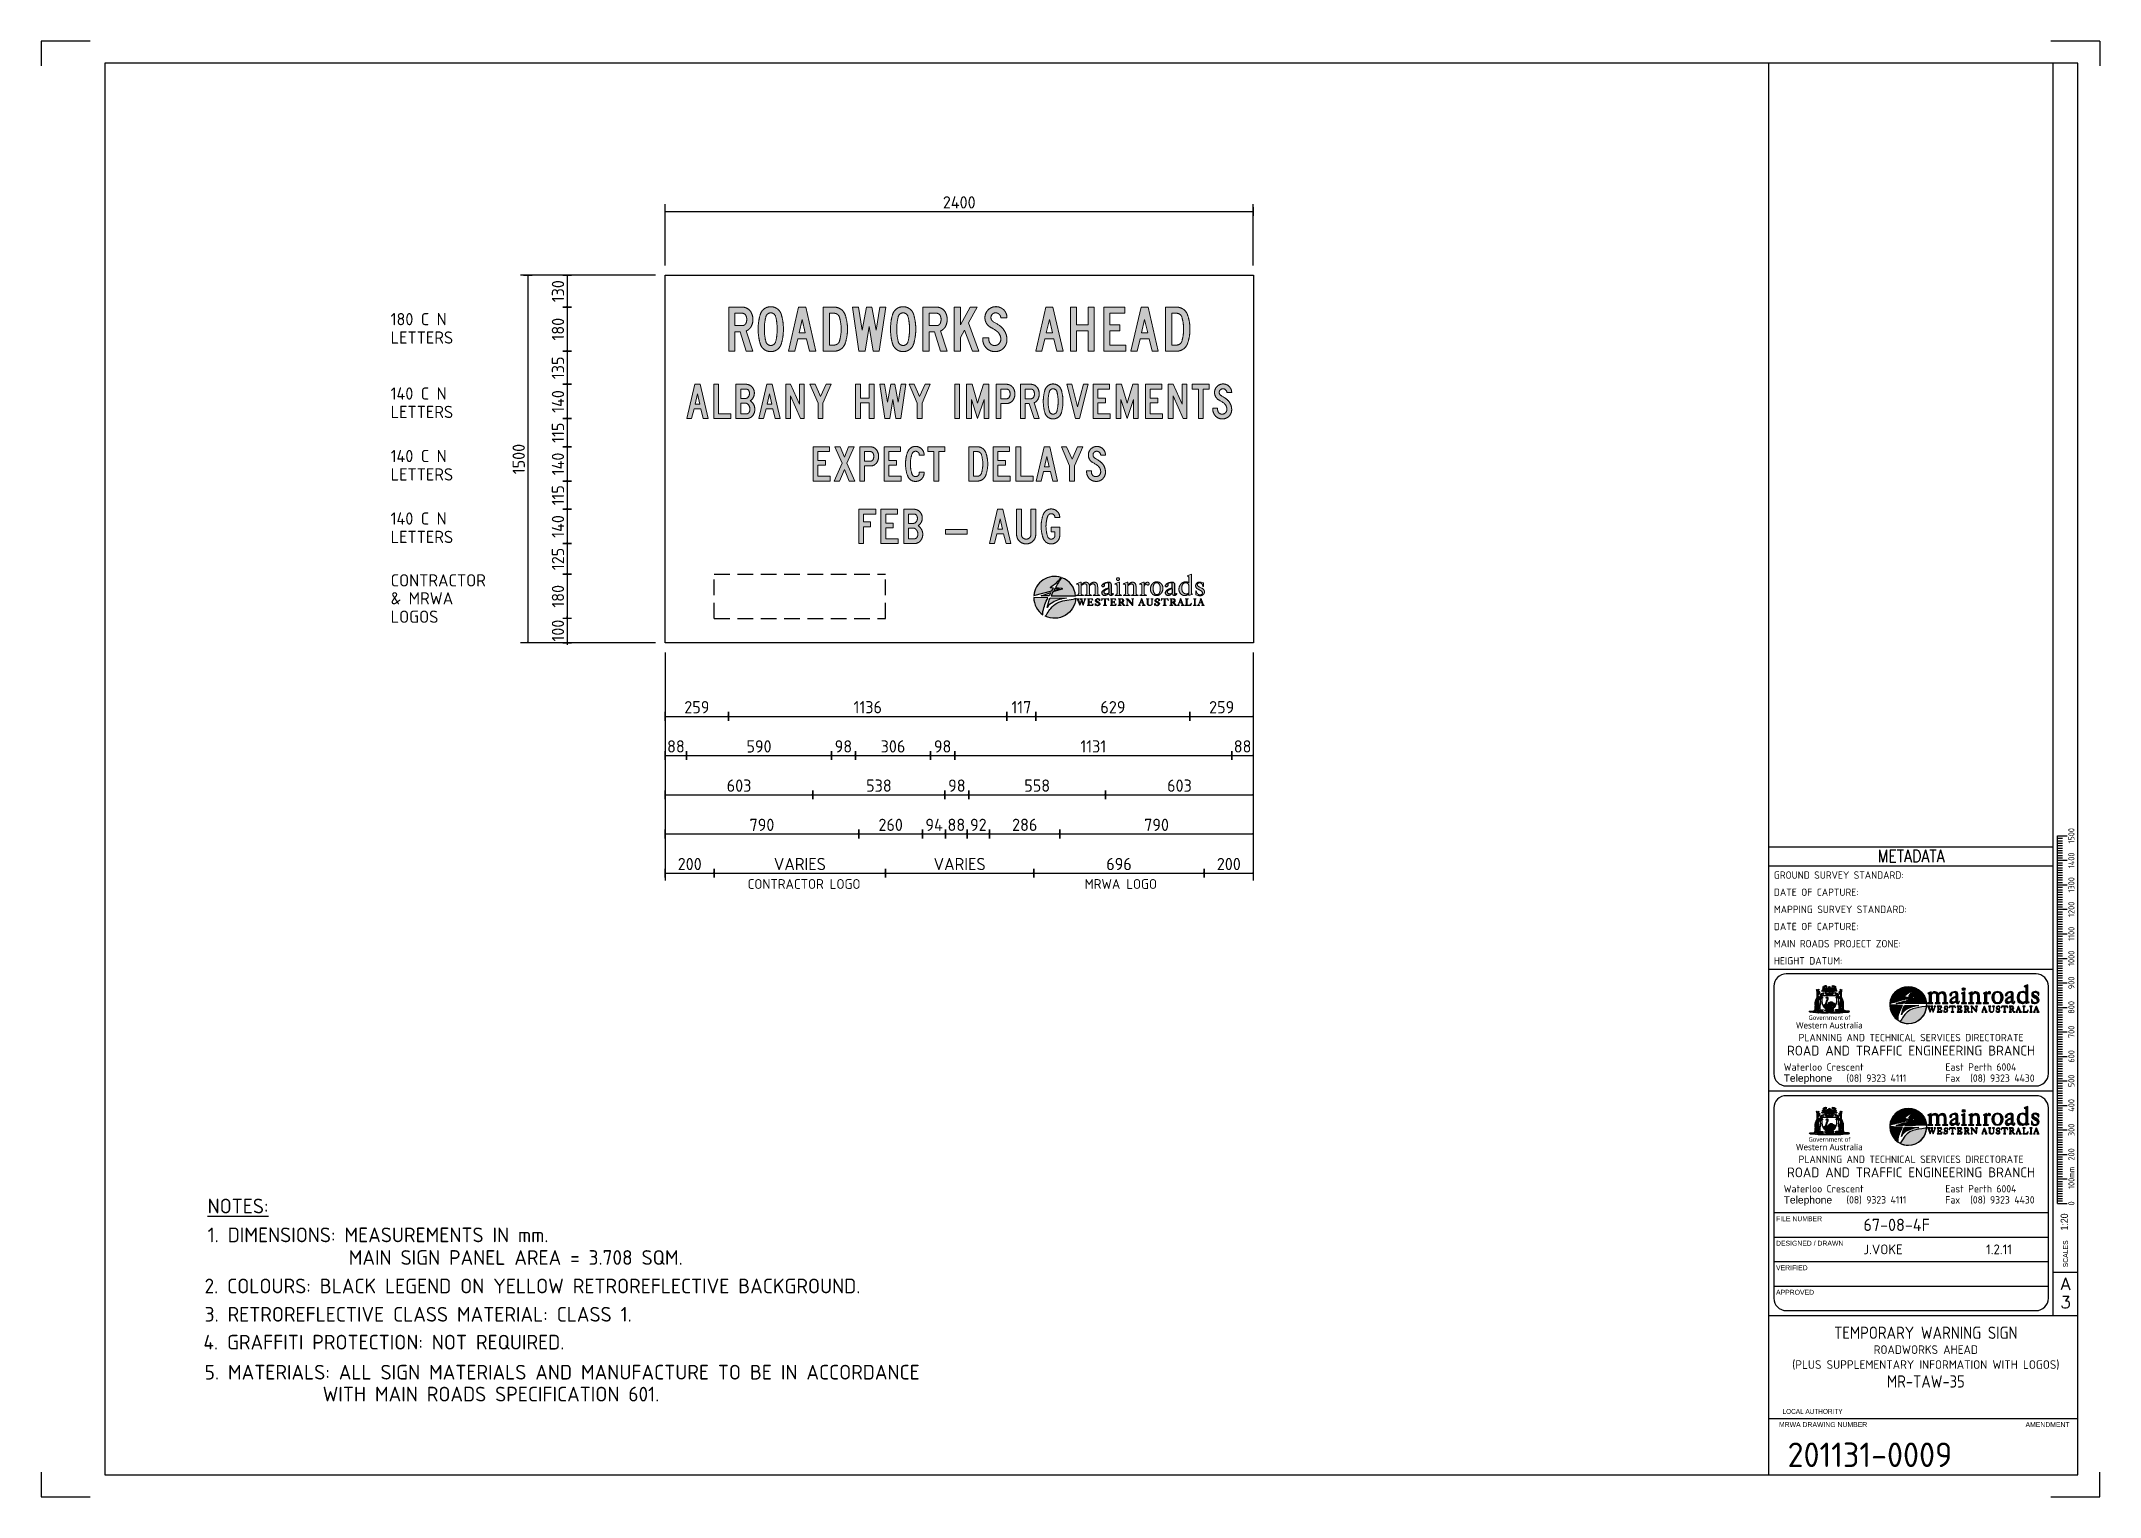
# Model space of a CAD drawing. Extents: x 0 to 420, y 0 to 297.
import ezdxf
from ezdxf.enums import TextEntityAlignment as Align

# ---------------------------------------------------------------- set-up
doc = ezdxf.new("R2010")
doc.units = 0
doc.header["$LTSCALE"] = 0.5
doc.linetypes.add('HIDDEN', pattern=[9.525, 6.35, -3.175])
doc.layers.get('0').update_dxf_attribs({"linetype": 'CONTINUOUS'})
doc.layers.get('DEFPOINTS').update_dxf_attribs({"linetype": 'CONTINUOUS'})
for name, color, linetype in [('COMMENTS', 4, 'CONTINUOUS'), ('L18', 4, 'CONTINUOUS'), ('L25', 1, 'CONTINUOUS'), ('L35', 3, 'CONTINUOUS'), ('T25', 1, 'CONTINUOUS'), ('T35', 3, 'CONTINUOUS'), ('TBLK07', 4, 'CONTINUOUS'), ('TBLK18', 4, 'CONTINUOUS'), ('TBLK25', 1, 'CONTINUOUS'), ('TBLK35', 3, 'CONTINUOUS'), ('TBLK50', 7, 'CONTINUOUS')]:
    doc.layers.add(name, color=color, linetype=linetype)
doc.styles.add('HELV', font='helvs.shx')
doc.styles.add('HELVL', font='HELVL.shx', dxfattribs={"height": 2.015})
doc.styles.add('ISO', font='iso3098b.shx')
doc.styles.add('ISO3098B', font='iso3098b.shx')
doc.styles.add('logonorm', font='trebuc.TTF', dxfattribs={"width": 1.02, "height": 0.2})
doc.styles.add('ROMAND', font='romand')
doc.dimstyles.new('SIGNSDIM', dxfattribs={"dimtxt": 2.5, "dimasz": 0.2, "dimexe": 1.5, "dimexo": 2, "dimtad": 1, "dimdec": 4, "dimlfac": 20, "dimrnd": 1, "dimdsep": 46, "dimtxsty": 'ISO3098B', "dimblk": 'SGNDIM', "dimcen": 2.5, "dimse2": 1, "dimadec": 0, "dimazin": 0, "dimtfac": 1, "dimtdec": 4, "dimtix": 1, "dimtmove": 0, "dimatfit": 3, "dimldrblk": 'SGNDIM', "dimfxl": 1, "dimtolj": 1, "dimtzin": 0, "dimarcsym": 0})

msp = doc.modelspace()

# ---------------------------------------------------------------- texts
at = {"layer": 'COMMENTS', "style": 'ISO'}
for s, height, p in [('CONTRACTOR', 2.5, (71.3047651, 185.743074)), ('& MRWA', 2.5, (71.3047651, 182.0731788)), ('LOGOS', 2.5, (71.3047651, 178.3231788)), ('CONTRACTOR LOGO', 2, (144.1335797, 124.03932)), ('MRWA LOGO', 2, (212.8823496, 124.03932))]:
    msp.add_text(s, height=height, dxfattribs=at).set_placement(p)
at = {"layer": 'T35', "style": 'ISO'}
for s, p in [('%%UNOTES:', (33.9590854, 57.83341)), ('1. DIMENSIONS: MEASUREMENTS IN mm.', (33.9590854, 51.9423226)), ('MAIN SIGN PANEL AREA = 3.708 SQM.', (62.7416867, 47.3316492)), ('2. COLOURS: BLACK LEGEND ON YELLOW RETROREFLECTIVE BACKGROUND.', (33.3304147, 41.5195145)), ('3. RETROREFLECTIVE CLASS MATERIAL: CLASS 1.', (33.3589535, 35.7423403)), ('4. GRAFFITI PROTECTION: NOT REQUIRED.', (33.1042263, 30.0563953)), ('5. MATERIALS: ALL SIGN MATERIALS AND MANUFACTURE TO BE IN ACCORDANCE ', (33.3617596, 23.9280957)), ('               WITH MAIN ROADS SPECIFICATION 601.', (30.1137277, 19.4615135))]:
    msp.add_text(s, height=3, dxfattribs=at).set_placement(p)

# ---------------------------------------------------------------- blocks, each defined once
blk = doc.blocks.new('SGNDIM')
for p, q in [((0, 0), (-1, 0)), ((0, 4.5), (0, -4.5))]:
    blk.add_line(p, q)
blk = doc.blocks.new('*D5')
at = {"layer": 'DEFPOINTS', "color": 0}
for p in [(127.3, 249.24), (99.3, 174.24), (127.3, 174.24)]:
    blk.add_point(p, dxfattribs=at)
at = {"layer": 'T25', "color": 0, "lineweight": -2}
for p, q in [((125.3, 249.24), (97.8, 249.24)), ((99.3, 249.04), (99.3, 174.44)), ((125.3, 174.24), (97.8, 174.24))]:
    blk.add_line(p, q, dxfattribs=at)
at = {"layer": 'T25', "color": 0, "lineweight": -2, "xscale": 0.2, "yscale": 0.2, "zscale": 0.2}
for p, rotation in [((99.3, 249.24), 90), ((99.3, 174.24), 270)]:
    blk.add_blockref('SGNDIM', p, dxfattribs=dict(at, rotation=rotation))
at = {"layer": 'T25', "color": 0, "insert": (97.43, 211.74), "char_height": 2.5, "attachment_point": 5, "rotation": 90, "style": 'ISO3098B'}
blk.add_mtext('\\A1;1500', dxfattribs=at)
blk = doc.blocks.new('*D6')
at = {"layer": 'DEFPOINTS', "color": 0}
for p in [(127.3, 174.24), (140.23, 174.24), (140.23, 159.24)]:
    blk.add_point(p, dxfattribs=at)
at = {"layer": 'T25', "color": 0, "lineweight": -2}
for p, q in [((127.3, 172.24), (127.3, 157.74)), ((127.5, 159.24), (140.03, 159.24))]:
    blk.add_line(p, q, dxfattribs=at)
at = {"layer": 'T25', "color": 0, "lineweight": -2, "xscale": 0.2, "yscale": 0.2, "zscale": 0.2, "rotation": 180}
blk.add_blockref('SGNDIM', (127.3, 159.24), dxfattribs=at)
at = {"layer": 'T25', "color": 0, "lineweight": -2, "xscale": 0.2, "yscale": 0.2, "zscale": 0.2}
blk.add_blockref('SGNDIM', (140.23, 159.24), dxfattribs=at)
at = {"layer": 'T25', "color": 0, "insert": (133.77, 161.11), "char_height": 2.5, "attachment_point": 5, "style": 'ISO3098B'}
blk.add_mtext('\\A1;259', dxfattribs=at)
blk = doc.blocks.new('*D7')
at = {"layer": 'DEFPOINTS', "color": 0}
for p in [(140.23, 174.24), (197.04, 174.24), (197.04, 159.24)]:
    blk.add_point(p, dxfattribs=at)
at = {"layer": 'T25', "color": 0, "lineweight": -2}
blk.add_line((140.43, 159.24), (196.84, 159.24), dxfattribs=at)
at = {"layer": 'T25', "color": 0, "lineweight": -2, "xscale": 0.2, "yscale": 0.2, "zscale": 0.2, "rotation": 180}
blk.add_blockref('SGNDIM', (140.23, 159.24), dxfattribs=at)
at = {"layer": 'T25', "color": 0, "lineweight": -2, "xscale": 0.2, "yscale": 0.2, "zscale": 0.2}
blk.add_blockref('SGNDIM', (197.04, 159.24), dxfattribs=at)
at = {"layer": 'T25', "color": 0, "insert": (168.64, 161.11), "char_height": 2.5, "attachment_point": 5, "style": 'ISO3098B'}
blk.add_mtext('\\A1;1136', dxfattribs=at)
blk = doc.blocks.new('*D8')
at = {"layer": 'DEFPOINTS', "color": 0}
for p in [(197.04, 174.24), (202.92, 174.24), (202.92, 159.24)]:
    blk.add_point(p, dxfattribs=at)
at = {"layer": 'T25', "color": 0, "lineweight": -2}
blk.add_line((197.24, 159.24), (202.72, 159.24), dxfattribs=at)
at = {"layer": 'T25', "color": 0, "lineweight": -2, "xscale": 0.2, "yscale": 0.2, "zscale": 0.2, "rotation": 180}
blk.add_blockref('SGNDIM', (197.04, 159.24), dxfattribs=at)
at = {"layer": 'T25', "color": 0, "lineweight": -2, "xscale": 0.2, "yscale": 0.2, "zscale": 0.2}
blk.add_blockref('SGNDIM', (202.92, 159.24), dxfattribs=at)
at = {"layer": 'T25', "color": 0, "insert": (199.98, 161.11), "char_height": 2.5, "attachment_point": 5, "style": 'ISO3098B'}
blk.add_mtext('\\A1;117', dxfattribs=at)
blk = doc.blocks.new('*D9')
at = {"layer": 'DEFPOINTS', "color": 0}
for p in [(202.92, 174.24), (234.38, 174.24), (234.38, 159.24)]:
    blk.add_point(p, dxfattribs=at)
at = {"layer": 'T25', "color": 0, "lineweight": -2}
blk.add_line((203.12, 159.24), (234.18, 159.24), dxfattribs=at)
at = {"layer": 'T25', "color": 0, "lineweight": -2, "xscale": 0.2, "yscale": 0.2, "zscale": 0.2, "rotation": 180}
blk.add_blockref('SGNDIM', (202.92, 159.24), dxfattribs=at)
at = {"layer": 'T25', "color": 0, "lineweight": -2, "xscale": 0.2, "yscale": 0.2, "zscale": 0.2}
blk.add_blockref('SGNDIM', (234.38, 159.24), dxfattribs=at)
at = {"layer": 'T25', "color": 0, "insert": (218.65, 161.11), "char_height": 2.5, "attachment_point": 5, "style": 'ISO3098B'}
blk.add_mtext('\\A1;629', dxfattribs=at)
blk = doc.blocks.new('*D10')
at = {"layer": 'DEFPOINTS', "color": 0}
for p in [(234.38, 174.24), (247.3, 174.24), (247.3, 159.24)]:
    blk.add_point(p, dxfattribs=at)
at = {"layer": 'T25', "color": 0, "lineweight": -2}
for p, q in [((247.3, 172.24), (247.3, 157.74)), ((234.58, 159.24), (247.1, 159.24))]:
    blk.add_line(p, q, dxfattribs=at)
at = {"layer": 'T25', "color": 0, "lineweight": -2, "xscale": 0.2, "yscale": 0.2, "zscale": 0.2, "rotation": 180}
blk.add_blockref('SGNDIM', (234.38, 159.24), dxfattribs=at)
at = {"layer": 'T25', "color": 0, "lineweight": -2, "xscale": 0.2, "yscale": 0.2, "zscale": 0.2}
blk.add_blockref('SGNDIM', (247.3, 159.24), dxfattribs=at)
at = {"layer": 'T25', "color": 0, "insert": (240.84, 161.11), "char_height": 2.5, "attachment_point": 5, "style": 'ISO3098B'}
blk.add_mtext('\\A1;259', dxfattribs=at)
blk = doc.blocks.new('*D11')
at = {"layer": 'DEFPOINTS', "color": 0}
for p in [(127.3, 174.24), (131.69, 174.24), (131.69, 151.24)]:
    blk.add_point(p, dxfattribs=at)
at = {"layer": 'T25', "color": 0, "lineweight": -2}
for p, q in [((127.3, 172.24), (127.3, 149.74)), ((127.5, 151.24), (131.49, 151.24))]:
    blk.add_line(p, q, dxfattribs=at)
at = {"layer": 'T25', "color": 0, "lineweight": -2, "xscale": 0.2, "yscale": 0.2, "zscale": 0.2, "rotation": 180}
blk.add_blockref('SGNDIM', (127.3, 151.24), dxfattribs=at)
at = {"layer": 'T25', "color": 0, "lineweight": -2, "xscale": 0.2, "yscale": 0.2, "zscale": 0.2}
blk.add_blockref('SGNDIM', (131.69, 151.24), dxfattribs=at)
at = {"layer": 'T25', "color": 0, "insert": (129.5, 153.11), "char_height": 2.5, "attachment_point": 5, "style": 'ISO3098B'}
blk.add_mtext('\\A1;88', dxfattribs=at)
blk = doc.blocks.new('*D12')
at = {"layer": 'DEFPOINTS', "color": 0}
for p in [(131.69, 174.24), (161.21, 174.24), (161.21, 151.24)]:
    blk.add_point(p, dxfattribs=at)
at = {"layer": 'T25', "color": 0, "lineweight": -2}
blk.add_line((131.89, 151.24), (161.01, 151.24), dxfattribs=at)
at = {"layer": 'T25', "color": 0, "lineweight": -2, "xscale": 0.2, "yscale": 0.2, "zscale": 0.2, "rotation": 180}
blk.add_blockref('SGNDIM', (131.69, 151.24), dxfattribs=at)
at = {"layer": 'T25', "color": 0, "lineweight": -2, "xscale": 0.2, "yscale": 0.2, "zscale": 0.2}
blk.add_blockref('SGNDIM', (161.21, 151.24), dxfattribs=at)
at = {"layer": 'T25', "color": 0, "insert": (146.45, 153.11), "char_height": 2.5, "attachment_point": 5, "style": 'ISO3098B'}
blk.add_mtext('\\A1;590', dxfattribs=at)
blk = doc.blocks.new('*D13')
at = {"layer": 'DEFPOINTS', "color": 0}
for p in [(161.21, 174.24), (166.14, 174.24), (166.14, 151.24)]:
    blk.add_point(p, dxfattribs=at)
at = {"layer": 'T25', "color": 0, "lineweight": -2}
blk.add_line((161.41, 151.24), (165.94, 151.24), dxfattribs=at)
at = {"layer": 'T25', "color": 0, "lineweight": -2, "xscale": 0.2, "yscale": 0.2, "zscale": 0.2, "rotation": 180}
blk.add_blockref('SGNDIM', (161.21, 151.24), dxfattribs=at)
at = {"layer": 'T25', "color": 0, "lineweight": -2, "xscale": 0.2, "yscale": 0.2, "zscale": 0.2}
blk.add_blockref('SGNDIM', (166.14, 151.24), dxfattribs=at)
at = {"layer": 'T25', "color": 0, "insert": (163.67, 153.11), "char_height": 2.5, "attachment_point": 5, "style": 'ISO3098B'}
blk.add_mtext('\\A1;98', dxfattribs=at)
blk = doc.blocks.new('*D14')
at = {"layer": 'DEFPOINTS', "color": 0}
for p in [(166.14, 174.24), (181.45, 174.24), (181.45, 151.24)]:
    blk.add_point(p, dxfattribs=at)
at = {"layer": 'T25', "color": 0, "lineweight": -2}
blk.add_line((166.34, 151.24), (181.25, 151.24), dxfattribs=at)
at = {"layer": 'T25', "color": 0, "lineweight": -2, "xscale": 0.2, "yscale": 0.2, "zscale": 0.2, "rotation": 180}
blk.add_blockref('SGNDIM', (166.14, 151.24), dxfattribs=at)
at = {"layer": 'T25', "color": 0, "lineweight": -2, "xscale": 0.2, "yscale": 0.2, "zscale": 0.2}
blk.add_blockref('SGNDIM', (181.45, 151.24), dxfattribs=at)
at = {"layer": 'T25', "color": 0, "insert": (173.79, 153.11), "char_height": 2.5, "attachment_point": 5, "style": 'ISO3098B'}
blk.add_mtext('\\A1;306', dxfattribs=at)
blk = doc.blocks.new('*D15')
at = {"layer": 'DEFPOINTS', "color": 0}
for p in [(181.45, 174.24), (186.37, 174.24), (186.37, 151.24)]:
    blk.add_point(p, dxfattribs=at)
at = {"layer": 'T25', "color": 0, "lineweight": -2}
blk.add_line((181.65, 151.24), (186.17, 151.24), dxfattribs=at)
at = {"layer": 'T25', "color": 0, "lineweight": -2, "xscale": 0.2, "yscale": 0.2, "zscale": 0.2, "rotation": 180}
blk.add_blockref('SGNDIM', (181.45, 151.24), dxfattribs=at)
at = {"layer": 'T25', "color": 0, "lineweight": -2, "xscale": 0.2, "yscale": 0.2, "zscale": 0.2}
blk.add_blockref('SGNDIM', (186.37, 151.24), dxfattribs=at)
at = {"layer": 'T25', "color": 0, "insert": (183.91, 153.11), "char_height": 2.5, "attachment_point": 5, "style": 'ISO3098B'}
blk.add_mtext('\\A1;98', dxfattribs=at)
blk = doc.blocks.new('*D16')
at = {"layer": 'DEFPOINTS', "color": 0}
for p in [(186.37, 174.24), (242.92, 174.24), (242.92, 151.24)]:
    blk.add_point(p, dxfattribs=at)
at = {"layer": 'T25', "color": 0, "lineweight": -2}
blk.add_line((186.57, 151.24), (242.72, 151.24), dxfattribs=at)
at = {"layer": 'T25', "color": 0, "lineweight": -2, "xscale": 0.2, "yscale": 0.2, "zscale": 0.2, "rotation": 180}
blk.add_blockref('SGNDIM', (186.37, 151.24), dxfattribs=at)
at = {"layer": 'T25', "color": 0, "lineweight": -2, "xscale": 0.2, "yscale": 0.2, "zscale": 0.2}
blk.add_blockref('SGNDIM', (242.92, 151.24), dxfattribs=at)
at = {"layer": 'T25', "color": 0, "insert": (214.65, 153.11), "char_height": 2.5, "attachment_point": 5, "style": 'ISO3098B'}
blk.add_mtext('\\A1;1131', dxfattribs=at)
blk = doc.blocks.new('*D17')
at = {"layer": 'DEFPOINTS', "color": 0}
for p in [(242.92, 174.24), (247.3, 174.24), (247.3, 151.24)]:
    blk.add_point(p, dxfattribs=at)
at = {"layer": 'T25', "color": 0, "lineweight": -2}
for p, q in [((247.3, 172.24), (247.3, 149.74)), ((243.12, 151.24), (247.1, 151.24))]:
    blk.add_line(p, q, dxfattribs=at)
at = {"layer": 'T25', "color": 0, "lineweight": -2, "xscale": 0.2, "yscale": 0.2, "zscale": 0.2, "rotation": 180}
blk.add_blockref('SGNDIM', (242.92, 151.24), dxfattribs=at)
at = {"layer": 'T25', "color": 0, "lineweight": -2, "xscale": 0.2, "yscale": 0.2, "zscale": 0.2}
blk.add_blockref('SGNDIM', (247.3, 151.24), dxfattribs=at)
at = {"layer": 'T25', "color": 0, "insert": (245.11, 153.11), "char_height": 2.5, "attachment_point": 5, "style": 'ISO3098B'}
blk.add_mtext('\\A1;88', dxfattribs=at)
blk = doc.blocks.new('*D18')
at = {"layer": 'DEFPOINTS', "color": 0}
for p in [(127.3, 174.24), (157.45, 174.24), (157.45, 143.24)]:
    blk.add_point(p, dxfattribs=at)
at = {"layer": 'T25', "color": 0, "lineweight": -2}
for p, q in [((127.3, 172.24), (127.3, 141.74)), ((127.5, 143.24), (157.25, 143.24))]:
    blk.add_line(p, q, dxfattribs=at)
at = {"layer": 'T25', "color": 0, "lineweight": -2, "xscale": 0.2, "yscale": 0.2, "zscale": 0.2, "rotation": 180}
blk.add_blockref('SGNDIM', (127.3, 143.24), dxfattribs=at)
at = {"layer": 'T25', "color": 0, "lineweight": -2, "xscale": 0.2, "yscale": 0.2, "zscale": 0.2}
blk.add_blockref('SGNDIM', (157.45, 143.24), dxfattribs=at)
at = {"layer": 'T25', "color": 0, "insert": (142.38, 145.11), "char_height": 2.5, "attachment_point": 5, "style": 'ISO3098B'}
blk.add_mtext('\\A1;603', dxfattribs=at)
blk = doc.blocks.new('*D19')
at = {"layer": 'DEFPOINTS', "color": 0}
for p in [(157.45, 174.24), (184.37, 174.24), (184.37, 143.24)]:
    blk.add_point(p, dxfattribs=at)
at = {"layer": 'T25', "color": 0, "lineweight": -2}
blk.add_line((157.65, 143.24), (184.17, 143.24), dxfattribs=at)
at = {"layer": 'T25', "color": 0, "lineweight": -2, "xscale": 0.2, "yscale": 0.2, "zscale": 0.2, "rotation": 180}
blk.add_blockref('SGNDIM', (157.45, 143.24), dxfattribs=at)
at = {"layer": 'T25', "color": 0, "lineweight": -2, "xscale": 0.2, "yscale": 0.2, "zscale": 0.2}
blk.add_blockref('SGNDIM', (184.37, 143.24), dxfattribs=at)
at = {"layer": 'T25', "color": 0, "insert": (170.91, 145.11), "char_height": 2.5, "attachment_point": 5, "style": 'ISO3098B'}
blk.add_mtext('\\A1;538', dxfattribs=at)
blk = doc.blocks.new('*D20')
at = {"layer": 'DEFPOINTS', "color": 0}
for p in [(184.37, 174.24), (189.25, 174.24), (189.25, 143.24)]:
    blk.add_point(p, dxfattribs=at)
at = {"layer": 'T25', "color": 0, "lineweight": -2}
blk.add_line((184.57, 143.24), (189.05, 143.24), dxfattribs=at)
at = {"layer": 'T25', "color": 0, "lineweight": -2, "xscale": 0.2, "yscale": 0.2, "zscale": 0.2, "rotation": 180}
blk.add_blockref('SGNDIM', (184.37, 143.24), dxfattribs=at)
at = {"layer": 'T25', "color": 0, "lineweight": -2, "xscale": 0.2, "yscale": 0.2, "zscale": 0.2}
blk.add_blockref('SGNDIM', (189.25, 143.24), dxfattribs=at)
at = {"layer": 'T25', "color": 0, "insert": (186.81, 145.11), "char_height": 2.5, "attachment_point": 5, "style": 'ISO3098B'}
blk.add_mtext('\\A1;98', dxfattribs=at)
blk = doc.blocks.new('*D21')
at = {"layer": 'DEFPOINTS', "color": 0}
for p in [(189.25, 174.24), (217.15, 174.24), (217.15, 143.24)]:
    blk.add_point(p, dxfattribs=at)
at = {"layer": 'T25', "color": 0, "lineweight": -2}
blk.add_line((189.45, 143.24), (216.95, 143.24), dxfattribs=at)
at = {"layer": 'T25', "color": 0, "lineweight": -2, "xscale": 0.2, "yscale": 0.2, "zscale": 0.2, "rotation": 180}
blk.add_blockref('SGNDIM', (189.25, 143.24), dxfattribs=at)
at = {"layer": 'T25', "color": 0, "lineweight": -2, "xscale": 0.2, "yscale": 0.2, "zscale": 0.2}
blk.add_blockref('SGNDIM', (217.15, 143.24), dxfattribs=at)
at = {"layer": 'T25', "color": 0, "insert": (203.2, 145.11), "char_height": 2.5, "attachment_point": 5, "style": 'ISO3098B'}
blk.add_mtext('\\A1;558', dxfattribs=at)
blk = doc.blocks.new('*D22')
at = {"layer": 'DEFPOINTS', "color": 0}
for p in [(217.15, 174.24), (247.3, 174.24), (247.3, 143.24)]:
    blk.add_point(p, dxfattribs=at)
at = {"layer": 'T25', "color": 0, "lineweight": -2}
for p, q in [((247.3, 172.24), (247.3, 141.74)), ((217.35, 143.24), (247.1, 143.24))]:
    blk.add_line(p, q, dxfattribs=at)
at = {"layer": 'T25', "color": 0, "lineweight": -2, "xscale": 0.2, "yscale": 0.2, "zscale": 0.2, "rotation": 180}
blk.add_blockref('SGNDIM', (217.15, 143.24), dxfattribs=at)
at = {"layer": 'T25', "color": 0, "lineweight": -2, "xscale": 0.2, "yscale": 0.2, "zscale": 0.2}
blk.add_blockref('SGNDIM', (247.3, 143.24), dxfattribs=at)
at = {"layer": 'T25', "color": 0, "insert": (232.23, 145.11), "char_height": 2.5, "attachment_point": 5, "style": 'ISO3098B'}
blk.add_mtext('\\A1;603', dxfattribs=at)
blk = doc.blocks.new('*D23')
at = {"layer": 'DEFPOINTS', "color": 0}
for p in [(127.3, 174.24), (166.79, 174.24), (166.79, 135.24)]:
    blk.add_point(p, dxfattribs=at)
at = {"layer": 'T25', "color": 0, "lineweight": -2}
for p, q in [((127.3, 172.24), (127.3, 133.74)), ((127.5, 135.24), (166.59, 135.24))]:
    blk.add_line(p, q, dxfattribs=at)
at = {"layer": 'T25', "color": 0, "lineweight": -2, "xscale": 0.2, "yscale": 0.2, "zscale": 0.2, "rotation": 180}
blk.add_blockref('SGNDIM', (127.3, 135.24), dxfattribs=at)
at = {"layer": 'T25', "color": 0, "lineweight": -2, "xscale": 0.2, "yscale": 0.2, "zscale": 0.2}
blk.add_blockref('SGNDIM', (166.79, 135.24), dxfattribs=at)
at = {"layer": 'T25', "color": 0, "insert": (147.05, 137.11), "char_height": 2.5, "attachment_point": 5, "style": 'ISO3098B'}
blk.add_mtext('\\A1;790', dxfattribs=at)
blk = doc.blocks.new('*D24')
at = {"layer": 'DEFPOINTS', "color": 0}
for p in [(166.79, 174.24), (179.83, 174.24), (179.83, 135.24)]:
    blk.add_point(p, dxfattribs=at)
at = {"layer": 'T25', "color": 0, "lineweight": -2}
blk.add_line((166.99, 135.24), (179.63, 135.24), dxfattribs=at)
at = {"layer": 'T25', "color": 0, "lineweight": -2, "xscale": 0.2, "yscale": 0.2, "zscale": 0.2, "rotation": 180}
blk.add_blockref('SGNDIM', (166.79, 135.24), dxfattribs=at)
at = {"layer": 'T25', "color": 0, "lineweight": -2, "xscale": 0.2, "yscale": 0.2, "zscale": 0.2}
blk.add_blockref('SGNDIM', (179.83, 135.24), dxfattribs=at)
at = {"layer": 'T25', "color": 0, "insert": (173.31, 137.11), "char_height": 2.5, "attachment_point": 5, "style": 'ISO3098B'}
blk.add_mtext('\\A1;260', dxfattribs=at)
blk = doc.blocks.new('*D25')
at = {"layer": 'DEFPOINTS', "color": 0}
for p in [(179.83, 174.24), (184.51, 174.24), (184.51, 135.24)]:
    blk.add_point(p, dxfattribs=at)
at = {"layer": 'T25', "color": 0, "lineweight": -2}
blk.add_line((180.03, 135.24), (184.31, 135.24), dxfattribs=at)
at = {"layer": 'T25', "color": 0, "lineweight": -2, "xscale": 0.2, "yscale": 0.2, "zscale": 0.2, "rotation": 180}
blk.add_blockref('SGNDIM', (179.83, 135.24), dxfattribs=at)
at = {"layer": 'T25', "color": 0, "lineweight": -2, "xscale": 0.2, "yscale": 0.2, "zscale": 0.2}
blk.add_blockref('SGNDIM', (184.51, 135.24), dxfattribs=at)
at = {"layer": 'T25', "color": 0, "insert": (182.17, 137.11), "char_height": 2.5, "attachment_point": 5, "style": 'ISO3098B'}
blk.add_mtext('\\A1;94', dxfattribs=at)
blk = doc.blocks.new('*D26')
at = {"layer": 'DEFPOINTS', "color": 0}
for p in [(184.51, 174.24), (188.91, 174.24), (188.91, 135.24)]:
    blk.add_point(p, dxfattribs=at)
at = {"layer": 'T25', "color": 0, "lineweight": -2}
blk.add_line((184.71, 135.24), (188.71, 135.24), dxfattribs=at)
at = {"layer": 'T25', "color": 0, "lineweight": -2, "xscale": 0.2, "yscale": 0.2, "zscale": 0.2, "rotation": 180}
blk.add_blockref('SGNDIM', (184.51, 135.24), dxfattribs=at)
at = {"layer": 'T25', "color": 0, "lineweight": -2, "xscale": 0.2, "yscale": 0.2, "zscale": 0.2}
blk.add_blockref('SGNDIM', (188.91, 135.24), dxfattribs=at)
at = {"layer": 'T25', "color": 0, "insert": (186.71, 137.11), "char_height": 2.5, "attachment_point": 5, "style": 'ISO3098B'}
blk.add_mtext('\\A1;88', dxfattribs=at)
blk = doc.blocks.new('*D27')
at = {"layer": 'DEFPOINTS', "color": 0}
for p in [(188.91, 174.24), (193.5, 174.24), (193.5, 135.24)]:
    blk.add_point(p, dxfattribs=at)
at = {"layer": 'T25', "color": 0, "lineweight": -2}
blk.add_line((189.11, 135.24), (193.3, 135.24), dxfattribs=at)
at = {"layer": 'T25', "color": 0, "lineweight": -2, "xscale": 0.2, "yscale": 0.2, "zscale": 0.2, "rotation": 180}
blk.add_blockref('SGNDIM', (188.91, 135.24), dxfattribs=at)
at = {"layer": 'T25', "color": 0, "lineweight": -2, "xscale": 0.2, "yscale": 0.2, "zscale": 0.2}
blk.add_blockref('SGNDIM', (193.5, 135.24), dxfattribs=at)
at = {"layer": 'T25', "color": 0, "insert": (191.2, 137.11), "char_height": 2.5, "attachment_point": 5, "style": 'ISO3098B'}
blk.add_mtext('\\A1;92', dxfattribs=at)
blk = doc.blocks.new('*D28')
at = {"layer": 'DEFPOINTS', "color": 0}
for p in [(193.5, 174.24), (207.82, 174.24), (207.82, 135.24)]:
    blk.add_point(p, dxfattribs=at)
at = {"layer": 'T25', "color": 0, "lineweight": -2}
blk.add_line((193.7, 135.24), (207.62, 135.24), dxfattribs=at)
at = {"layer": 'T25', "color": 0, "lineweight": -2, "xscale": 0.2, "yscale": 0.2, "zscale": 0.2, "rotation": 180}
blk.add_blockref('SGNDIM', (193.5, 135.24), dxfattribs=at)
at = {"layer": 'T25', "color": 0, "lineweight": -2, "xscale": 0.2, "yscale": 0.2, "zscale": 0.2}
blk.add_blockref('SGNDIM', (207.82, 135.24), dxfattribs=at)
at = {"layer": 'T25', "color": 0, "insert": (200.66, 137.11), "char_height": 2.5, "attachment_point": 5, "style": 'ISO3098B'}
blk.add_mtext('\\A1;286', dxfattribs=at)
blk = doc.blocks.new('*D29')
at = {"layer": 'DEFPOINTS', "color": 0}
for p in [(207.82, 174.24), (247.3, 174.24), (247.3, 135.24)]:
    blk.add_point(p, dxfattribs=at)
at = {"layer": 'T25', "color": 0, "lineweight": -2}
for p, q in [((247.3, 172.24), (247.3, 133.74)), ((208.02, 135.24), (247.1, 135.24))]:
    blk.add_line(p, q, dxfattribs=at)
at = {"layer": 'T25', "color": 0, "lineweight": -2, "xscale": 0.2, "yscale": 0.2, "zscale": 0.2, "rotation": 180}
blk.add_blockref('SGNDIM', (207.82, 135.24), dxfattribs=at)
at = {"layer": 'T25', "color": 0, "lineweight": -2, "xscale": 0.2, "yscale": 0.2, "zscale": 0.2}
blk.add_blockref('SGNDIM', (247.3, 135.24), dxfattribs=at)
at = {"layer": 'T25', "color": 0, "insert": (227.56, 137.11), "char_height": 2.5, "attachment_point": 5, "style": 'ISO3098B'}
blk.add_mtext('\\A1;790', dxfattribs=at)
blk = doc.blocks.new('*D30')
at = {"layer": 'DEFPOINTS', "color": 0}
for p in [(127.3, 141.29), (137.31, 141.29), (137.31, 127.24)]:
    blk.add_point(p, dxfattribs=at)
at = {"layer": 'T25', "color": 0, "lineweight": -2}
for p, q in [((127.3, 139.29), (127.3, 125.74)), ((127.5, 127.24), (137.11, 127.24))]:
    blk.add_line(p, q, dxfattribs=at)
at = {"layer": 'T25', "color": 0, "lineweight": -2, "xscale": 0.2, "yscale": 0.2, "zscale": 0.2, "rotation": 180}
blk.add_blockref('SGNDIM', (127.3, 127.24), dxfattribs=at)
at = {"layer": 'T25', "color": 0, "lineweight": -2, "xscale": 0.2, "yscale": 0.2, "zscale": 0.2}
blk.add_blockref('SGNDIM', (137.31, 127.24), dxfattribs=at)
at = {"layer": 'T25', "color": 0, "insert": (132.31, 129.11), "char_height": 2.5, "attachment_point": 5, "style": 'ISO3098B'}
blk.add_mtext('\\A1;200', dxfattribs=at)
blk = doc.blocks.new('*D31')
at = {"layer": 'DEFPOINTS', "color": 0}
for p in [(172.27, 197.74), (137.31, 174.5), (172.27, 127.24)]:
    blk.add_point(p, dxfattribs=at)
at = {"layer": 'T25', "color": 0, "lineweight": -2}
blk.add_line((137.51, 127.24), (172.07, 127.24), dxfattribs=at)
at = {"layer": 'T25', "color": 0, "lineweight": -2, "xscale": 0.2, "yscale": 0.2, "zscale": 0.2, "rotation": 180}
blk.add_blockref('SGNDIM', (137.31, 127.24), dxfattribs=at)
at = {"layer": 'T25', "color": 0, "lineweight": -2, "xscale": 0.2, "yscale": 0.2, "zscale": 0.2}
blk.add_blockref('SGNDIM', (172.27, 127.24), dxfattribs=at)
at = {"layer": 'T25', "color": 0, "insert": (154.79, 129.11), "char_height": 2.5, "attachment_point": 5, "style": 'ISO3098B'}
blk.add_mtext('\\A1;VARIES', dxfattribs=at)
blk = doc.blocks.new('*D32')
at = {"layer": 'DEFPOINTS', "color": 0}
for p in [(172.27, 174.57), (202.5, 174.57), (202.5, 127.24)]:
    blk.add_point(p, dxfattribs=at)
at = {"layer": 'T25', "color": 0, "lineweight": -2}
blk.add_line((172.47, 127.24), (202.3, 127.24), dxfattribs=at)
at = {"layer": 'T25', "color": 0, "lineweight": -2, "xscale": 0.2, "yscale": 0.2, "zscale": 0.2, "rotation": 180}
blk.add_blockref('SGNDIM', (172.27, 127.24), dxfattribs=at)
at = {"layer": 'T25', "color": 0, "lineweight": -2, "xscale": 0.2, "yscale": 0.2, "zscale": 0.2}
blk.add_blockref('SGNDIM', (202.5, 127.24), dxfattribs=at)
at = {"layer": 'T25', "color": 0, "insert": (187.38, 129.11), "char_height": 2.5, "attachment_point": 5, "style": 'ISO3098B'}
blk.add_mtext('\\A1;VARIES', dxfattribs=at)
blk = doc.blocks.new('*D33')
at = {"layer": 'DEFPOINTS', "color": 0}
for p in [(237.3, 174.39), (202.5, 168.07), (237.3, 127.24)]:
    blk.add_point(p, dxfattribs=at)
at = {"layer": 'T25', "color": 0, "lineweight": -2}
blk.add_line((202.7, 127.24), (237.1, 127.24), dxfattribs=at)
at = {"layer": 'T25', "color": 0, "lineweight": -2, "xscale": 0.2, "yscale": 0.2, "zscale": 0.2, "rotation": 180}
blk.add_blockref('SGNDIM', (202.5, 127.24), dxfattribs=at)
at = {"layer": 'T25', "color": 0, "lineweight": -2, "xscale": 0.2, "yscale": 0.2, "zscale": 0.2}
blk.add_blockref('SGNDIM', (237.3, 127.24), dxfattribs=at)
at = {"layer": 'T25', "color": 0, "insert": (219.9, 129.11), "char_height": 2.5, "attachment_point": 5, "style": 'ISO3098B'}
blk.add_mtext('\\A1;696', dxfattribs=at)
blk = doc.blocks.new('*D34')
at = {"layer": 'DEFPOINTS', "color": 0}
for p in [(237.3, 141.29), (247.3, 141.29), (247.3, 127.24)]:
    blk.add_point(p, dxfattribs=at)
at = {"layer": 'T25', "color": 0, "lineweight": -2}
for p, q in [((247.3, 139.29), (247.3, 125.74)), ((237.5, 127.24), (247.1, 127.24))]:
    blk.add_line(p, q, dxfattribs=at)
at = {"layer": 'T25', "color": 0, "lineweight": -2, "xscale": 0.2, "yscale": 0.2, "zscale": 0.2, "rotation": 180}
blk.add_blockref('SGNDIM', (237.3, 127.24), dxfattribs=at)
at = {"layer": 'T25', "color": 0, "lineweight": -2, "xscale": 0.2, "yscale": 0.2, "zscale": 0.2}
blk.add_blockref('SGNDIM', (247.3, 127.24), dxfattribs=at)
at = {"layer": 'T25', "color": 0, "insert": (242.3, 129.11), "char_height": 2.5, "attachment_point": 5, "style": 'ISO3098B'}
blk.add_mtext('\\A1;200', dxfattribs=at)
blk = doc.blocks.new('*D35')
at = {"layer": 'DEFPOINTS', "color": 0}
for p in [(120.1, 249.24), (107.3, 242.74), (120.1, 242.74)]:
    blk.add_point(p, dxfattribs=at)
at = {"layer": 'T25', "color": 0, "lineweight": -2}
for p, q in [((118.1, 249.24), (105.8, 249.24)), ((107.3, 249.04), (107.3, 242.94))]:
    blk.add_line(p, q, dxfattribs=at)
at = {"layer": 'T25', "color": 0, "lineweight": -2, "xscale": 0.2, "yscale": 0.2, "zscale": 0.2}
for p, rotation in [((107.3, 249.24), 90), ((107.3, 242.74), 270)]:
    blk.add_blockref('SGNDIM', p, dxfattribs=dict(at, rotation=rotation))
at = {"layer": 'T25', "color": 0, "insert": (105.43, 245.99), "char_height": 2.5, "attachment_point": 5, "rotation": 90, "style": 'ISO3098B'}
blk.add_mtext('\\A1;130', dxfattribs=at)
blk = doc.blocks.new('*D36')
at = {"layer": 'DEFPOINTS', "color": 0}
for p in [(127.3, 242.74), (107.3, 233.74), (127.3, 233.74)]:
    blk.add_point(p, dxfattribs=at)
at = {"layer": 'T25', "color": 0, "lineweight": -2}
blk.add_line((107.3, 242.54), (107.3, 233.94), dxfattribs=at)
at = {"layer": 'T25', "color": 0, "lineweight": -2, "xscale": 0.2, "yscale": 0.2, "zscale": 0.2}
for p, rotation in [((107.3, 242.74), 90), ((107.3, 233.74), 270)]:
    blk.add_blockref('SGNDIM', p, dxfattribs=dict(at, rotation=rotation))
at = {"layer": 'T25', "color": 0, "insert": (105.43, 238.24), "char_height": 2.5, "attachment_point": 5, "rotation": 90, "style": 'ISO3098B'}
blk.add_mtext('\\A1;180', dxfattribs=at)
blk = doc.blocks.new('*D37')
at = {"layer": 'DEFPOINTS', "color": 0}
for p in [(127.3, 233.74), (107.3, 226.99), (127.3, 226.99)]:
    blk.add_point(p, dxfattribs=at)
at = {"layer": 'T25', "color": 0, "lineweight": -2}
blk.add_line((107.3, 233.54), (107.3, 227.19), dxfattribs=at)
at = {"layer": 'T25', "color": 0, "lineweight": -2, "xscale": 0.2, "yscale": 0.2, "zscale": 0.2}
for p, rotation in [((107.3, 233.74), 90), ((107.3, 226.99), 270)]:
    blk.add_blockref('SGNDIM', p, dxfattribs=dict(at, rotation=rotation))
at = {"layer": 'T25', "color": 0, "insert": (105.43, 230.36), "char_height": 2.5, "attachment_point": 5, "rotation": 90, "style": 'ISO3098B'}
blk.add_mtext('\\A1;135', dxfattribs=at)
blk = doc.blocks.new('*D38')
at = {"layer": 'DEFPOINTS', "color": 0}
for p in [(127.3, 226.99), (107.3, 219.99), (127.3, 219.99)]:
    blk.add_point(p, dxfattribs=at)
at = {"layer": 'T25', "color": 0, "lineweight": -2}
blk.add_line((107.3, 226.79), (107.3, 220.19), dxfattribs=at)
at = {"layer": 'T25', "color": 0, "lineweight": -2, "xscale": 0.2, "yscale": 0.2, "zscale": 0.2}
for p, rotation in [((107.3, 226.99), 90), ((107.3, 219.99), 270)]:
    blk.add_blockref('SGNDIM', p, dxfattribs=dict(at, rotation=rotation))
at = {"layer": 'T25', "color": 0, "insert": (105.43, 223.49), "char_height": 2.5, "attachment_point": 5, "rotation": 90, "style": 'ISO3098B'}
blk.add_mtext('\\A1;140', dxfattribs=at)
blk = doc.blocks.new('*D39')
at = {"layer": 'DEFPOINTS', "color": 0}
for p in [(127.3, 219.99), (107.3, 214.24), (127.3, 214.24)]:
    blk.add_point(p, dxfattribs=at)
at = {"layer": 'T25', "color": 0, "lineweight": -2}
blk.add_line((107.3, 219.79), (107.3, 214.44), dxfattribs=at)
at = {"layer": 'T25', "color": 0, "lineweight": -2, "xscale": 0.2, "yscale": 0.2, "zscale": 0.2}
for p, rotation in [((107.3, 219.99), 90), ((107.3, 214.24), 270)]:
    blk.add_blockref('SGNDIM', p, dxfattribs=dict(at, rotation=rotation))
at = {"layer": 'T25', "color": 0, "insert": (105.43, 217.11), "char_height": 2.5, "attachment_point": 5, "rotation": 90, "style": 'ISO3098B'}
blk.add_mtext('\\A1;115', dxfattribs=at)
blk = doc.blocks.new('*D40')
at = {"layer": 'DEFPOINTS', "color": 0}
for p in [(127.3, 214.24), (107.3, 207.24), (127.3, 207.24)]:
    blk.add_point(p, dxfattribs=at)
at = {"layer": 'T25', "color": 0, "lineweight": -2}
blk.add_line((107.3, 214.04), (107.3, 207.44), dxfattribs=at)
at = {"layer": 'T25', "color": 0, "lineweight": -2, "xscale": 0.2, "yscale": 0.2, "zscale": 0.2}
for p, rotation in [((107.3, 214.24), 90), ((107.3, 207.24), 270)]:
    blk.add_blockref('SGNDIM', p, dxfattribs=dict(at, rotation=rotation))
at = {"layer": 'T25', "color": 0, "insert": (105.43, 210.74), "char_height": 2.5, "attachment_point": 5, "rotation": 90, "style": 'ISO3098B'}
blk.add_mtext('\\A1;140', dxfattribs=at)
blk = doc.blocks.new('*D41')
at = {"layer": 'DEFPOINTS', "color": 0}
for p in [(127.3, 207.24), (107.3, 201.49), (127.3, 201.49)]:
    blk.add_point(p, dxfattribs=at)
at = {"layer": 'T25', "color": 0, "lineweight": -2}
blk.add_line((107.3, 207.04), (107.3, 201.69), dxfattribs=at)
at = {"layer": 'T25', "color": 0, "lineweight": -2, "xscale": 0.2, "yscale": 0.2, "zscale": 0.2}
for p, rotation in [((107.3, 207.24), 90), ((107.3, 201.49), 270)]:
    blk.add_blockref('SGNDIM', p, dxfattribs=dict(at, rotation=rotation))
at = {"layer": 'T25', "color": 0, "insert": (105.43, 204.36), "char_height": 2.5, "attachment_point": 5, "rotation": 90, "style": 'ISO3098B'}
blk.add_mtext('\\A1;115', dxfattribs=at)
blk = doc.blocks.new('*D42')
at = {"layer": 'DEFPOINTS', "color": 0}
for p in [(127.3, 201.49), (107.3, 194.49), (127.3, 194.49)]:
    blk.add_point(p, dxfattribs=at)
at = {"layer": 'T25', "color": 0, "lineweight": -2}
blk.add_line((107.3, 201.29), (107.3, 194.69), dxfattribs=at)
at = {"layer": 'T25', "color": 0, "lineweight": -2, "xscale": 0.2, "yscale": 0.2, "zscale": 0.2}
for p, rotation in [((107.3, 201.49), 90), ((107.3, 194.49), 270)]:
    blk.add_blockref('SGNDIM', p, dxfattribs=dict(at, rotation=rotation))
at = {"layer": 'T25', "color": 0, "insert": (105.43, 197.99), "char_height": 2.5, "attachment_point": 5, "rotation": 90, "style": 'ISO3098B'}
blk.add_mtext('\\A1;140', dxfattribs=at)
blk = doc.blocks.new('*D43')
at = {"layer": 'DEFPOINTS', "color": 0}
for p in [(124.78, 194.49), (107.3, 188.24), (124.78, 188.24)]:
    blk.add_point(p, dxfattribs=at)
at = {"layer": 'T25', "color": 0, "lineweight": -2}
blk.add_line((107.3, 194.29), (107.3, 188.44), dxfattribs=at)
at = {"layer": 'T25', "color": 0, "lineweight": -2, "xscale": 0.2, "yscale": 0.2, "zscale": 0.2}
for p, rotation in [((107.3, 194.49), 90), ((107.3, 188.24), 270)]:
    blk.add_blockref('SGNDIM', p, dxfattribs=dict(at, rotation=rotation))
at = {"layer": 'T25', "color": 0, "insert": (105.43, 191.36), "char_height": 2.5, "attachment_point": 5, "rotation": 90, "style": 'ISO3098B'}
blk.add_mtext('\\A1;125', dxfattribs=at)
blk = doc.blocks.new('*D44')
at = {"layer": 'DEFPOINTS', "color": 0}
for p in [(138.07, 188.24), (107.3, 179.24), (138.07, 179.24)]:
    blk.add_point(p, dxfattribs=at)
at = {"layer": 'T25', "color": 0, "lineweight": -2}
blk.add_line((107.3, 188.04), (107.3, 179.44), dxfattribs=at)
at = {"layer": 'T25', "color": 0, "lineweight": -2, "xscale": 0.2, "yscale": 0.2, "zscale": 0.2}
for p, rotation in [((107.3, 188.24), 90), ((107.3, 179.24), 270)]:
    blk.add_blockref('SGNDIM', p, dxfattribs=dict(at, rotation=rotation))
at = {"layer": 'T25', "color": 0, "insert": (105.43, 183.74), "char_height": 2.5, "attachment_point": 5, "rotation": 90, "style": 'ISO3098B'}
blk.add_mtext('\\A1;180', dxfattribs=at)
blk = doc.blocks.new('*D45')
at = {"layer": 'DEFPOINTS', "color": 0}
for p in [(119.82, 179.24), (107.3, 174.24), (119.82, 174.24)]:
    blk.add_point(p, dxfattribs=at)
at = {"layer": 'T25', "color": 0, "lineweight": -2}
for p, q in [((107.3, 179.44), (107.3, 179.64)), ((107.3, 179.24), (107.3, 174.24)), ((117.82, 174.24), (105.8, 174.24)), ((107.3, 174.04), (107.3, 173.84))]:
    blk.add_line(p, q, dxfattribs=at)
at = {"layer": 'T25', "color": 0, "lineweight": -2, "xscale": 0.2, "yscale": 0.2, "zscale": 0.2}
for p, rotation in [((107.3, 179.24), 270), ((107.3, 174.24), 90)]:
    blk.add_blockref('SGNDIM', p, dxfattribs=dict(at, rotation=rotation))
at = {"layer": 'T25', "color": 0, "insert": (105.43, 176.74), "char_height": 2.5, "attachment_point": 5, "rotation": 90, "style": 'ISO3098B'}
blk.add_mtext('\\A1;100', dxfattribs=at)
blk = doc.blocks.new('*D46')
at = {"layer": 'DEFPOINTS', "color": 0}
for p in [(247.3, 262.24), (127.3, 249.24), (247.3, 249.24)]:
    blk.add_point(p, dxfattribs=at)
at = {"layer": 'T25', "color": 0, "lineweight": -2}
for p, q in [((127.3, 251.24), (127.3, 263.74)), ((127.5, 262.24), (247.1, 262.24)), ((247.3, 251.24), (247.3, 263.74))]:
    blk.add_line(p, q, dxfattribs=at)
at = {"layer": 'T25', "color": 0, "lineweight": -2, "xscale": 0.2, "yscale": 0.2, "zscale": 0.2, "rotation": 180}
blk.add_blockref('SGNDIM', (127.3, 262.24), dxfattribs=at)
at = {"layer": 'T25', "color": 0, "lineweight": -2, "xscale": 0.2, "yscale": 0.2, "zscale": 0.2}
blk.add_blockref('SGNDIM', (247.3, 262.24), dxfattribs=at)
at = {"layer": 'T25', "color": 0, "insert": (187.3, 264.11), "char_height": 2.5, "attachment_point": 5, "style": 'ISO3098B'}
blk.add_mtext('\\A1;2400', dxfattribs=at)
blk = doc.blocks.new('BLK1DES')
at = {"layer": 'COMMENTS', "style": 'ISO'}
for s, p in [('180 C N', (0, 0)), ('LETTERS', (0, -3.75))]:
    blk.add_text(s, height=2.5, dxfattribs=at).set_placement(p)
blk = doc.blocks.new('BLK4DES')
at = {"layer": 'COMMENTS', "style": 'ISO'}
for s, p in [('140 C N', (0, 0)), ('LETTERS', (0, -3.75))]:
    blk.add_text(s, height=2.5, dxfattribs=at).set_placement(p)
blk = doc.blocks.new('BLK8DES')
at = {"layer": 'COMMENTS', "style": 'ISO'}
for s, p in [('140 C N', (0, 0)), ('LETTERS', (0, -3.75))]:
    blk.add_text(s, height=2.5, dxfattribs=at).set_placement(p)
blk = doc.blocks.new('BLK12DES')
at = {"layer": 'COMMENTS', "style": 'ISO'}
for s, p in [('140 C N', (0, 0)), ('LETTERS', (0, -3.75))]:
    blk.add_text(s, height=2.5, dxfattribs=at).set_placement(p)
blk = doc.blocks.new('sca20_3')
at = {"layer": 'L18'}
for p, q in [((-4.14, 89), (-2.14, 89)), ((-4.14, 14), (-4.14, 89)), ((-4.14, 88.5), (-3.14, 88.5)), ((-4.14, 88), (-3.14, 88)), ((-4.14, 87.5), (-3.14, 87.5)), ((-4.14, 87), (-3.14, 87)), ((-4.14, 86.5), (-3.14, 86.5)), ((-4.14, 86), (-3.14, 86)), ((-4.14, 85.5), (-3.14, 85.5)), ((-4.14, 85), (-3.14, 85)), ((-4.14, 84.5), (-3.14, 84.5)), ((-4.14, 84), (-2.14, 84)), ((-4.14, 83.5), (-3.14, 83.5)), ((-4.14, 83), (-3.14, 83)), ((-4.14, 82.5), (-3.14, 82.5)), ((-4.14, 82), (-3.14, 82)), ((-4.14, 81.5), (-3.14, 81.5)), ((-4.14, 81), (-3.14, 81)), ((-4.14, 80.5), (-3.14, 80.5)), ((-4.14, 80), (-3.14, 80)), ((-4.14, 79.5), (-3.14, 79.5)), ((-4.14, 79), (-2.14, 79)), ((-4.14, 78.5), (-3.14, 78.5)), ((-4.14, 78), (-3.14, 78)), ((-4.14, 77.5), (-3.14, 77.5)), ((-4.14, 77), (-3.14, 77)), ((-4.14, 76.5), (-3.14, 76.5)), ((-4.14, 76), (-3.14, 76)), ((-4.14, 75.5), (-3.14, 75.5)), ((-4.14, 75), (-3.14, 75)), ((-4.14, 74.5), (-3.14, 74.5)), ((-4.14, 74), (-2.14, 74)), ((-4.14, 73.5), (-3.14, 73.5)), ((-4.14, 73), (-3.14, 73)), ((-4.14, 72.5), (-3.14, 72.5)), ((-4.14, 72), (-3.14, 72)), ((-4.14, 71.5), (-3.14, 71.5)), ((-4.14, 71), (-3.14, 71)), ((-4.14, 70.5), (-3.14, 70.5)), ((-4.14, 70), (-3.14, 70)), ((-4.14, 69.5), (-3.14, 69.5)), ((-4.14, 69), (-2.14, 69)), ((-4.14, 68.5), (-3.14, 68.5)), ((-4.14, 68), (-3.14, 68)), ((-4.14, 67.5), (-3.14, 67.5)), ((-4.14, 67), (-3.14, 67)), ((-4.14, 66.5), (-3.14, 66.5)), ((-4.14, 66), (-3.14, 66)), ((-4.14, 65.5), (-3.14, 65.5)), ((-4.14, 65), (-3.14, 65)), ((-4.14, 64.5), (-3.14, 64.5)), ((-4.14, 64), (-2.14, 64)), ((-4.14, 63.5), (-3.14, 63.5)), ((-4.14, 63), (-3.14, 63)), ((-4.14, 62.5), (-3.14, 62.5)), ((-4.14, 62), (-3.14, 62)), ((-4.14, 61.5), (-3.14, 61.5)), ((-4.14, 61), (-3.14, 61)), ((-4.14, 60.5), (-3.14, 60.5)), ((-4.14, 60), (-3.14, 60)), ((-4.14, 59.5), (-3.14, 59.5)), ((-4.14, 59), (-2.14, 59)), ((-4.14, 58.5), (-3.14, 58.5)), ((-4.14, 58), (-3.14, 58)), ((-4.14, 57.5), (-3.14, 57.5)), ((-4.14, 57), (-3.14, 57)), ((-4.14, 56.5), (-3.14, 56.5)), ((-4.14, 56), (-3.14, 56)), ((-4.14, 55.5), (-3.14, 55.5)), ((-4.14, 55), (-3.14, 55)), ((-4.14, 54.5), (-3.14, 54.5)), ((-4.14, 54), (-2.14, 54)), ((-4.14, 53.5), (-3.14, 53.5)), ((-4.14, 53), (-3.14, 53)), ((-4.14, 52.5), (-3.14, 52.5)), ((-4.14, 52), (-3.14, 52)), ((-4.14, 51.5), (-3.14, 51.5)), ((-4.14, 51), (-3.14, 51)), ((-4.14, 50.5), (-3.14, 50.5)), ((-4.14, 50), (-3.14, 50)), ((-4.14, 49.5), (-3.14, 49.5)), ((-4.14, 49), (-2.14, 49)), ((-4.14, 48.5), (-3.14, 48.5)), ((-4.14, 48), (-3.14, 48)), ((-4.14, 47.5), (-3.14, 47.5)), ((-4.14, 47), (-3.14, 47)), ((-4.14, 46.5), (-3.14, 46.5)), ((-4.14, 46), (-3.14, 46)), ((-4.14, 45.5), (-3.14, 45.5)), ((-4.14, 45), (-3.14, 45)), ((-4.14, 44.5), (-3.14, 44.5)), ((-4.14, 44), (-2.14, 44)), ((-4.14, 43.5), (-3.14, 43.5)), ((-4.14, 43), (-3.14, 43)), ((-4.14, 42.5), (-3.14, 42.5)), ((-4.14, 42), (-3.14, 42)), ((-4.14, 41.5), (-3.14, 41.5)), ((-4.14, 41), (-3.14, 41)), ((-4.14, 40.5), (-3.14, 40.5)), ((-4.14, 40), (-3.14, 40)), ((-4.14, 39.5), (-3.14, 39.5)), ((-4.14, 39), (-2.14, 39)), ((-4.14, 38.5), (-3.14, 38.5)), ((-4.14, 38), (-3.14, 38)), ((-4.14, 37.5), (-3.14, 37.5)), ((-4.14, 37), (-3.14, 37)), ((-4.14, 36.5), (-3.14, 36.5)), ((-4.14, 36), (-3.14, 36)), ((-4.14, 35.5), (-3.14, 35.5)), ((-4.14, 35), (-3.14, 35)), ((-4.14, 34.5), (-3.14, 34.5)), ((-4.14, 34), (-2.14, 34)), ((-4.14, 33.5), (-3.14, 33.5)), ((-4.14, 33), (-3.14, 33)), ((-4.14, 32.5), (-3.14, 32.5)), ((-4.14, 32), (-3.14, 32)), ((-4.14, 31.5), (-3.14, 31.5)), ((-4.14, 31), (-3.14, 31)), ((-4.14, 30.5), (-3.14, 30.5)), ((-4.14, 30), (-3.14, 30)), ((-4.14, 29.5), (-3.14, 29.5)), ((-4.14, 29), (-2.14, 29)), ((-4.14, 28.5), (-3.14, 28.5)), ((-4.14, 28), (-3.14, 28)), ((-4.14, 27.5), (-3.14, 27.5)), ((-4.14, 27), (-3.14, 27)), ((-4.14, 26.5), (-3.14, 26.5)), ((-4.14, 26), (-3.14, 26)), ((-4.14, 25.5), (-3.14, 25.5)), ((-4.14, 25), (-3.14, 25)), ((-4.14, 24.5), (-3.14, 24.5)), ((-4.14, 24), (-2.14, 24)), ((-4.14, 23.5), (-3.14, 23.5)), ((-4.14, 23), (-3.14, 23)), ((-4.14, 22.5), (-3.14, 22.5)), ((-4.14, 22), (-3.14, 22)), ((-4.14, 21.5), (-3.14, 21.5)), ((-4.14, 21), (-3.14, 21)), ((-4.14, 20.5), (-3.14, 20.5)), ((-4.14, 20), (-3.14, 20)), ((-4.14, 19.5), (-3.14, 19.5)), ((-4.14, 19), (-2.14, 19)), ((-4.14, 18.5), (-3.14, 18.5)), ((-4.14, 18), (-3.14, 18)), ((-4.14, 17.5), (-3.14, 17.5)), ((-4.14, 17), (-3.14, 17)), ((-4.14, 16.5), (-3.14, 16.5)), ((-4.14, 16), (-3.14, 16)), ((-4.14, 15.5), (-3.14, 15.5)), ((-4.14, 15), (-3.14, 15)), ((-4.14, 14.5), (-3.14, 14.5)), ((-4.14, 14), (-2.14, 14))]:
    blk.add_line(p, q, dxfattribs=at)
at = {"layer": 'L18', "style": 'ISO'}
for s, p in [('1500', (-0.68, 89)), ('1400', (-0.68, 84)), ('1300', (-0.68, 79)), ('1200', (-0.68, 74)), ('1100', (-0.68, 69)), ('1000', (-0.68, 64)), ('900', (-0.68, 59)), ('800', (-0.68, 54)), ('700', (-0.68, 49)), ('600', (-0.68, 44)), ('500', (-0.68, 39)), ('400', (-0.68, 34)), ('300', (-0.68, 29)), ('200', (-0.68, 24)), ('0', (-0.68, 14))]:
    blk.add_text(s, height=1.25, rotation=90, dxfattribs=at).set_placement(p, align=Align.CENTER)
blk.add_text('100mm', height=1.25, rotation=90, dxfattribs=at).set_placement((-0.67, 16.95))
at = {"layer": 'L18', "style": 'HELV', "width": 0.85}
blk.add_text('1:20', height=1.5, rotation=90, dxfattribs=at).set_placement((-1.99, 11.95), align=Align.RIGHT)
blk = doc.blocks.new('A3BBLK')
at = {"layer": 'TBLK25'}
for p, q in [((10, 297), (0, 297)), ((0, 297), (0, 292)), ((420, 297), (410, 297)), ((420, 297), (420, 292)), ((0, 5), (0, 0)), ((420, 0), (420, 5)), ((0, 0), (10, 0)), ((410, 0), (420, 0))]:
    blk.add_line(p, q, dxfattribs=at)
at = {"layer": 'TBLK50'}
for p, q in [((415.5, 292.5), (13, 292.5)), ((13, 292.5), (13, 4.5)), ((352.5, 4.5), (352.5, 292.5)), ((415.5, 4.5), (415.5, 292.5)), ((13, 4.5), (415.5, 4.5))]:
    blk.add_line(p, q, dxfattribs=at)
blk = doc.blocks.new('MR logo')
at = {"layer": 'TBLK18'}
h = blk.add_hatch(color=256, dxfattribs=at)
edge = h.paths.add_edge_path()
edge.add_spline(control_points=[(0, -6.23), (-0.73, -5.99), (-1.5, -5.86), (-2.31, -5.86), (-2.31, -5.86), (-6.25, -5.86), (-9.48, -8.89), (-9.79, -12.74), (-9.79, -12.74), (-9.75, -12.71), (-9.7, -12.69), (-9.65, -12.67), (-9.65, -12.67), (-9.26, -12.56), (-5.85, -11.67), (-3.32, -11.01), (-3.32, -11.01), (-3.32, -11.01), (-3.32, -11.01), (-3.32, -11.01), (-3.32, -11.01), (-3.32, -11.01), (-3.31, -11.01), (-3.31, -11.01), (-3.31, -11.01), (-3.13, -10.71), (-2.94, -10.4), (-2.74, -10.09), (-2.74, -10.09), (-2.74, -10.09), (-2.74, -10.09), (-2.74, -10.09), (-2.74, -10.09), (-2.74, -10.09), (-2.74, -10.08), (-2.74, -10.08), (-2.74, -10.08), (-3.11, -10.04), (-3.47, -9.99), (-3.74, -9.94), (-3.74, -9.94), (-4.49, -9.8), (-1.74, -8.48), (-0.5, -6.89), (-0.5, -6.89), (-0.33, -6.7), (-0.26, -6.56), (0, -6.23)], knot_values=[0, 0, 0, 0, 0.083333, 0.083333, 0.083333, 0.083333, 0.166667, 0.166667, 0.166667, 0.166667, 0.25, 0.25, 0.25, 0.25, 0.333333, 0.333333, 0.333333, 0.333333, 0.416667, 0.416667, 0.416667, 0.416667, 0.5, 0.5, 0.5, 0.5, 0.583333, 0.583333, 0.583333, 0.583333, 0.666667, 0.666667, 0.666667, 0.666667, 0.75, 0.75, 0.75, 0.75, 0.833333, 0.833333, 0.833333, 0.833333, 0.916667, 0.916667, 0.916667, 0.916667, 1, 1, 1, 1], degree=3, periodic=0)
h = blk.add_hatch(color=256, dxfattribs=at)
edge = h.paths.add_edge_path()
edge.add_spline(control_points=[(5.17, -12.87), (4.97, -9.81), (2.93, -7.24), (0.15, -6.27), (0.15, -6.27), (-0.72, -7.58), (-1.46, -8.75), (-2.1, -9.85), (-2.1, -9.85), (-2.1, -9.85), (-2.1, -9.85), (-2.1, -9.85), (-2.1, -9.85), (-2.1, -9.85), (-2.1, -9.85), (-2.1, -9.85), (-2.1, -9.85), (-1.46, -9.9), (-0.73, -9.97), (-0.29, -10.01), (-0.29, -10.01), (0.34, -10.07), (0.72, -10.24), (0, -10.47), (0, -10.47), (-0.6, -10.65), (-1.74, -11.01), (-2.95, -11.38), (-2.95, -11.38), (-2.93, -11.35), (-3.39, -12.25), (-3.62, -12.76), (-3.62, -12.76), (-3.62, -12.76), (-3.32, -12.76), (-3.32, -12.76), (-3.32, -12.76), (-3.32, -12.76), (-3.32, -12.76), (-3.32, -12.76), (-3.32, -12.76), (-0.78, -12.75), (1.84, -12.74), (4.53, -12.74), (4.53, -12.74), (4.81, -12.74), (5.03, -12.79), (5.17, -12.87)], knot_values=[0, 0, 0, 0, 0.083333, 0.083333, 0.083333, 0.083333, 0.166667, 0.166667, 0.166667, 0.166667, 0.25, 0.25, 0.25, 0.25, 0.333333, 0.333333, 0.333333, 0.333333, 0.416667, 0.416667, 0.416667, 0.416667, 0.5, 0.5, 0.5, 0.5, 0.583333, 0.583333, 0.583333, 0.583333, 0.666667, 0.666667, 0.666667, 0.666667, 0.75, 0.75, 0.75, 0.75, 0.833333, 0.833333, 0.833333, 0.833333, 0.916667, 0.916667, 0.916667, 0.916667, 1, 1, 1, 1], degree=3, periodic=0)
h = blk.add_hatch(color=256, dxfattribs=at)
edge = h.paths.add_edge_path()
edge.add_spline(control_points=[(5.62, -12.7), (5.62, -12.7), (5.62, -12.5), (5.62, -12.5), (5.62, -12.5), (6.08, -12.47), (6.22, -12.47), (6.22, -11.91), (6.22, -11.91), (6.22, -11.91), (6.22, -9.16), (6.22, -9.16), (6.22, -9.16), (6.22, -8.8), (6, -8.68), (5.69, -8.54), (5.69, -8.54), (5.69, -8.54), (5.69, -8.45), (5.69, -8.45), (5.69, -8.45), (6.19, -8.36), (6.6, -8.12), (7.04, -7.95), (7.04, -7.95), (7.04, -7.95), (7.04, -8.82), (7.04, -8.82), (7.04, -8.82), (7.51, -8.3), (7.89, -7.95), (8.62, -7.95), (8.62, -7.95), (9.26, -7.95), (9.71, -8.33), (9.98, -8.89), (9.98, -8.89), (10.4, -8.4), (10.87, -7.95), (11.54, -7.95), (11.54, -7.95), (12.51, -7.95), (13.11, -8.91), (13.11, -9.67), (13.11, -9.67), (13.11, -9.67), (13.11, -11.91), (13.11, -11.91), (13.11, -11.91), (13.09, -12.47), (13.14, -12.47), (13.75, -12.5), (13.75, -12.5), (13.75, -12.5), (13.75, -12.7), (13.75, -12.7), (13.75, -12.7), (13.75, -12.7), (11.66, -12.7), (11.66, -12.7), (11.66, -12.7), (11.66, -12.7), (11.66, -12.5), (11.66, -12.5), (11.66, -12.5), (12.19, -12.47), (12.27, -12.47), (12.27, -11.91), (12.27, -11.91), (12.27, -11.91), (12.27, -9.63), (12.27, -9.63), (12.27, -9.63), (12.27, -8.91), (11.91, -8.42), (11.16, -8.42), (11.16, -8.42), (10.68, -8.42), (10.09, -8.86), (10.09, -9.36), (10.09, -9.36), (10.09, -9.36), (10.09, -11.91), (10.09, -11.91), (10.09, -11.91), (10.09, -12.47), (10.29, -12.47), (10.68, -12.5), (10.68, -12.5), (10.68, -12.5), (10.68, -12.7), (10.68, -12.7), (10.68, -12.7), (10.68, -12.7), (8.64, -12.7), (8.64, -12.7), (8.64, -12.7), (8.64, -12.7), (8.64, -12.5), (8.64, -12.5), (8.64, -12.5), (9.2, -12.47), (9.24, -12.45), (9.24, -11.89), (9.24, -11.89), (9.24, -11.89), (9.24, -9.57), (9.24, -9.57), (9.24, -9.57), (9.24, -8.88), (9, -8.42), (8.22, -8.42), (8.22, -8.42), (7.46, -8.42), (7.07, -9.06), (7.07, -9.26), (7.07, -9.26), (7.07, -9.26), (7.07, -11.91), (7.07, -11.91), (7.07, -11.91), (7.07, -12.47), (7.27, -12.47), (7.63, -12.5), (7.63, -12.5), (7.63, -12.5), (7.63, -12.7), (7.63, -12.7), (7.63, -12.7), (7.63, -12.7), (5.62, -12.7), (5.62, -12.7)], knot_values=[0, 0, 0, 0, 0.030303, 0.030303, 0.030303, 0.030303, 0.060606, 0.060606, 0.060606, 0.060606, 0.090909, 0.090909, 0.090909, 0.090909, 0.121212, 0.121212, 0.121212, 0.121212, 0.151515, 0.151515, 0.151515, 0.151515, 0.181818, 0.181818, 0.181818, 0.181818, 0.212121, 0.212121, 0.212121, 0.212121, 0.242424, 0.242424, 0.242424, 0.242424, 0.272727, 0.272727, 0.272727, 0.272727, 0.30303, 0.30303, 0.30303, 0.30303, 0.333333, 0.333333, 0.333333, 0.333333, 0.363636, 0.363636, 0.363636, 0.363636, 0.393939, 0.393939, 0.393939, 0.393939, 0.424242, 0.424242, 0.424242, 0.424242, 0.454545, 0.454545, 0.454545, 0.454545, 0.484848, 0.484848, 0.484848, 0.484848, 0.515152, 0.515152, 0.515152, 0.515152, 0.545455, 0.545455, 0.545455, 0.545455, 0.575758, 0.575758, 0.575758, 0.575758, 0.606061, 0.606061, 0.606061, 0.606061, 0.636364, 0.636364, 0.636364, 0.636364, 0.666667, 0.666667, 0.666667, 0.666667, 0.69697, 0.69697, 0.69697, 0.69697, 0.727273, 0.727273, 0.727273, 0.727273, 0.757576, 0.757576, 0.757576, 0.757576, 0.787879, 0.787879, 0.787879, 0.787879, 0.818182, 0.818182, 0.818182, 0.818182, 0.848485, 0.848485, 0.848485, 0.848485, 0.878788, 0.878788, 0.878788, 0.878788, 0.909091, 0.909091, 0.909091, 0.909091, 0.939394, 0.939394, 0.939394, 0.939394, 0.969697, 0.969697, 0.969697, 0.969697, 1, 1, 1, 1], degree=3, periodic=0)
h = blk.add_hatch(color=256, dxfattribs=at)
edge = h.paths.add_edge_path()
edge.add_spline(control_points=[(17.02, -8.7), (17.02, -8.27), (16.75, -8.14), (16.35, -8.14), (16.35, -8.14), (15.97, -8.14), (15.41, -8.38), (15.41, -8.66), (15.41, -8.66), (15.41, -8.72), (15.42, -8.79), (15.42, -8.89), (15.42, -8.89), (15.42, -9.3), (15.33, -9.59), (14.87, -9.59), (14.87, -9.59), (14.68, -9.59), (14.55, -9.4), (14.55, -9.23), (14.55, -9.23), (14.55, -8.99), (14.71, -8.77), (14.93, -8.57), (14.93, -8.57), (15.42, -8.16), (16.19, -7.83), (16.82, -7.83), (16.82, -7.83), (17.48, -7.83), (17.83, -8.23), (17.83, -8.87), (17.83, -8.87), (17.83, -8.87), (17.83, -11.74), (17.83, -11.74), (17.83, -11.74), (17.83, -11.92), (17.83, -12.25), (18.07, -12.25), (18.07, -12.25), (18.25, -12.25), (18.34, -12.02), (18.37, -11.89), (18.37, -11.89), (18.37, -11.89), (18.55, -11.89), (18.55, -11.89), (18.55, -11.89), (18.49, -12.4), (18.28, -12.7), (17.76, -12.7), (17.76, -12.7), (17.37, -12.7), (17.03, -12.33), (17.02, -11.96), (17.02, -11.96), (16.52, -12.33), (16.18, -12.7), (15.51, -12.7), (15.51, -12.7), (15.02, -12.7), (14.56, -12.3), (14.56, -11.79), (14.56, -11.79), (14.56, -10.61), (16.15, -10.24), (17.02, -9.87), (17.02, -9.87), (17.02, -9.87), (17.02, -8.7), (17.02, -8.7)], knot_values=[0, 0, 0, 0, 0.055556, 0.055556, 0.055556, 0.055556, 0.111111, 0.111111, 0.111111, 0.111111, 0.166667, 0.166667, 0.166667, 0.166667, 0.222222, 0.222222, 0.222222, 0.222222, 0.277778, 0.277778, 0.277778, 0.277778, 0.333333, 0.333333, 0.333333, 0.333333, 0.388889, 0.388889, 0.388889, 0.388889, 0.444444, 0.444444, 0.444444, 0.444444, 0.5, 0.5, 0.5, 0.5, 0.555556, 0.555556, 0.555556, 0.555556, 0.611111, 0.611111, 0.611111, 0.611111, 0.666667, 0.666667, 0.666667, 0.666667, 0.722222, 0.722222, 0.722222, 0.722222, 0.777778, 0.777778, 0.777778, 0.777778, 0.833333, 0.833333, 0.833333, 0.833333, 0.888889, 0.888889, 0.888889, 0.888889, 0.944444, 0.944444, 0.944444, 0.944444, 1, 1, 1, 1], degree=3, periodic=0)
edge = h.paths.add_edge_path(flags=16)
edge.add_spline(control_points=[(17.02, -10.11), (16.53, -10.32), (15.29, -10.67), (15.29, -11.34), (15.29, -11.34), (15.29, -11.78), (15.61, -12.14), (16.06, -12.14), (16.06, -12.14), (16.47, -12.14), (16.7, -11.96), (17.02, -11.72), (17.02, -11.72), (17.02, -11.72), (17.02, -10.11), (17.02, -10.11)], knot_values=[0, 0, 0, 0, 0.25, 0.25, 0.25, 0.25, 0.5, 0.5, 0.5, 0.5, 0.75, 0.75, 0.75, 0.75, 1, 1, 1, 1], degree=3, periodic=0)
h = blk.add_hatch(color=256, dxfattribs=at)
edge = h.paths.add_edge_path()
edge.add_spline(control_points=[(19.33, -12.7), (19.33, -12.7), (19.33, -12.5), (19.33, -12.5), (19.33, -12.5), (19.81, -12.47), (19.95, -12.47), (19.95, -11.91), (19.95, -11.91), (19.95, -11.91), (19.95, -9.33), (19.95, -9.33), (19.95, -9.33), (19.95, -9.11), (19.95, -8.8), (19.76, -8.68), (19.76, -8.68), (19.62, -8.6), (19.53, -8.59), (19.37, -8.57), (19.37, -8.57), (19.37, -8.57), (19.37, -8.47), (19.37, -8.47), (19.37, -8.47), (19.83, -8.27), (20.32, -8.08), (20.8, -7.89), (20.8, -7.89), (20.8, -7.89), (20.8, -11.91), (20.8, -11.91), (20.8, -11.91), (20.8, -12.47), (20.94, -12.47), (21.39, -12.5), (21.39, -12.5), (21.39, -12.5), (21.39, -12.7), (21.39, -12.7), (21.39, -12.7), (21.39, -12.7), (19.33, -12.7), (19.33, -12.7)], knot_values=[0, 0, 0, 0, 0.090909, 0.090909, 0.090909, 0.090909, 0.181818, 0.181818, 0.181818, 0.181818, 0.272727, 0.272727, 0.272727, 0.272727, 0.363636, 0.363636, 0.363636, 0.363636, 0.454545, 0.454545, 0.454545, 0.454545, 0.545455, 0.545455, 0.545455, 0.545455, 0.636364, 0.636364, 0.636364, 0.636364, 0.727273, 0.727273, 0.727273, 0.727273, 0.818182, 0.818182, 0.818182, 0.818182, 0.909091, 0.909091, 0.909091, 0.909091, 1, 1, 1, 1], degree=3, periodic=0)
h = blk.add_hatch(color=256, dxfattribs=at)
edge = h.paths.add_edge_path()
edge.add_spline(control_points=[(19.69, -6.85), (19.69, -7.16), (19.95, -7.42), (20.26, -7.42), (20.26, -7.42), (20.58, -7.42), (20.83, -7.16), (20.83, -6.85), (20.83, -6.85), (20.83, -6.53), (20.58, -6.28), (20.26, -6.28), (20.26, -6.28), (19.95, -6.28), (19.69, -6.53), (19.69, -6.85)], knot_values=[0, 0, 0, 0, 0.25, 0.25, 0.25, 0.25, 0.5, 0.5, 0.5, 0.5, 0.75, 0.75, 0.75, 0.75, 1, 1, 1, 1], degree=3, periodic=0)
h = blk.add_hatch(color=256, dxfattribs=at)
edge = h.paths.add_edge_path()
edge.add_spline(control_points=[(22.29, -12.7), (22.29, -12.7), (22.29, -12.5), (22.29, -12.5), (22.29, -12.5), (22.77, -12.47), (22.91, -12.47), (22.91, -11.91), (22.91, -11.91), (22.91, -11.91), (22.91, -9.24), (22.91, -9.24), (22.91, -9.24), (22.91, -8.84), (22.76, -8.68), (22.39, -8.57), (22.39, -8.57), (22.39, -8.57), (22.39, -8.45), (22.39, -8.45), (22.39, -8.45), (22.87, -8.31), (23.3, -8.12), (23.76, -7.95), (23.76, -7.95), (23.76, -7.95), (23.76, -8.77), (23.76, -8.77), (23.76, -8.77), (24.2, -8.31), (24.54, -7.95), (25.22, -7.95), (25.22, -7.95), (25.99, -7.95), (26.78, -8.56), (26.78, -9.36), (26.78, -9.36), (26.78, -9.36), (26.78, -11.91), (26.78, -11.91), (26.78, -11.91), (26.78, -12.47), (27.07, -12.47), (27.44, -12.5), (27.44, -12.5), (27.44, -12.5), (27.44, -12.7), (27.44, -12.7), (27.44, -12.7), (27.44, -12.7), (25.31, -12.7), (25.31, -12.7), (25.31, -12.7), (25.31, -12.7), (25.31, -12.5), (25.31, -12.5), (25.31, -12.5), (25.8, -12.47), (25.93, -12.47), (25.93, -11.91), (25.93, -11.91), (25.93, -11.91), (25.93, -9.55), (25.93, -9.55), (25.93, -9.55), (25.93, -8.87), (25.56, -8.42), (24.87, -8.42), (24.87, -8.42), (24.4, -8.42), (23.76, -8.87), (23.76, -9.36), (23.76, -9.36), (23.76, -9.36), (23.76, -11.91), (23.76, -11.91), (23.76, -11.91), (23.76, -12.47), (23.9, -12.47), (24.36, -12.5), (24.36, -12.5), (24.36, -12.5), (24.36, -12.7), (24.36, -12.7), (24.36, -12.7), (24.36, -12.7), (22.29, -12.7), (22.29, -12.7)], knot_values=[0, 0, 0, 0, 0.045455, 0.045455, 0.045455, 0.045455, 0.090909, 0.090909, 0.090909, 0.090909, 0.136364, 0.136364, 0.136364, 0.136364, 0.181818, 0.181818, 0.181818, 0.181818, 0.227273, 0.227273, 0.227273, 0.227273, 0.272727, 0.272727, 0.272727, 0.272727, 0.318182, 0.318182, 0.318182, 0.318182, 0.363636, 0.363636, 0.363636, 0.363636, 0.409091, 0.409091, 0.409091, 0.409091, 0.454545, 0.454545, 0.454545, 0.454545, 0.5, 0.5, 0.5, 0.5, 0.545455, 0.545455, 0.545455, 0.545455, 0.590909, 0.590909, 0.590909, 0.590909, 0.636364, 0.636364, 0.636364, 0.636364, 0.681818, 0.681818, 0.681818, 0.681818, 0.727273, 0.727273, 0.727273, 0.727273, 0.772727, 0.772727, 0.772727, 0.772727, 0.818182, 0.818182, 0.818182, 0.818182, 0.863636, 0.863636, 0.863636, 0.863636, 0.909091, 0.909091, 0.909091, 0.909091, 0.954545, 0.954545, 0.954545, 0.954545, 1, 1, 1, 1], degree=3, periodic=0)
h = blk.add_hatch(color=256, dxfattribs=at)
edge = h.paths.add_edge_path()
edge.add_spline(control_points=[(28.2, -12.7), (28.2, -12.7), (28.2, -12.5), (28.2, -12.5), (28.2, -12.5), (28.67, -12.47), (28.81, -12.47), (28.81, -11.91), (28.81, -11.91), (28.81, -11.91), (28.81, -9.19), (28.81, -9.19), (28.81, -9.19), (28.81, -8.77), (28.69, -8.75), (28.32, -8.57), (28.32, -8.57), (28.32, -8.57), (28.32, -8.47), (28.32, -8.47), (28.32, -8.47), (28.76, -8.31), (29.19, -8.09), (29.63, -7.92), (29.63, -7.92), (29.63, -7.92), (29.63, -8.69), (29.63, -8.69), (29.63, -8.69), (29.9, -8.38), (30.24, -7.87), (30.71, -7.87), (30.71, -7.87), (31.02, -7.87), (31.27, -8.04), (31.27, -8.36), (31.27, -8.36), (31.27, -8.6), (31.09, -8.77), (30.87, -8.77), (30.87, -8.77), (30.7, -8.77), (30.51, -8.59), (30.24, -8.59), (30.24, -8.59), (30.05, -8.59), (29.66, -8.89), (29.66, -9.06), (29.66, -9.06), (29.66, -9.06), (29.66, -11.91), (29.66, -11.91), (29.66, -11.91), (29.66, -12.47), (29.8, -12.47), (30.34, -12.5), (30.34, -12.5), (30.34, -12.5), (30.34, -12.7), (30.34, -12.7), (30.34, -12.7), (30.34, -12.7), (28.2, -12.7), (28.2, -12.7)], knot_values=[0, 0, 0, 0, 0.0625, 0.0625, 0.0625, 0.0625, 0.125, 0.125, 0.125, 0.125, 0.1875, 0.1875, 0.1875, 0.1875, 0.25, 0.25, 0.25, 0.25, 0.3125, 0.3125, 0.3125, 0.3125, 0.375, 0.375, 0.375, 0.375, 0.4375, 0.4375, 0.4375, 0.4375, 0.5, 0.5, 0.5, 0.5, 0.5625, 0.5625, 0.5625, 0.5625, 0.625, 0.625, 0.625, 0.625, 0.6875, 0.6875, 0.6875, 0.6875, 0.75, 0.75, 0.75, 0.75, 0.8125, 0.8125, 0.8125, 0.8125, 0.875, 0.875, 0.875, 0.875, 0.9375, 0.9375, 0.9375, 0.9375, 1, 1, 1, 1], degree=3, periodic=0)
h = blk.add_hatch(color=256, dxfattribs=at)
edge = h.paths.add_edge_path(flags=16)
edge.add_spline(control_points=[(34.06, -8.04), (33.07, -8.04), (32.7, -9.17), (32.7, -10.26), (32.7, -10.26), (32.7, -11.36), (33.07, -12.5), (34.06, -12.5), (34.06, -12.5), (35.06, -12.5), (35.42, -11.36), (35.42, -10.26), (35.42, -10.26), (35.42, -9.17), (35.06, -8.04), (34.06, -8.04)], knot_values=[0, 0, 0, 0, 0.25, 0.25, 0.25, 0.25, 0.5, 0.5, 0.5, 0.5, 0.75, 0.75, 0.75, 0.75, 1, 1, 1, 1], degree=3, periodic=0)
edge = h.paths.add_edge_path()
edge.add_spline(control_points=[(34.06, -12.7), (32.69, -12.7), (31.79, -11.62), (31.79, -10.26), (31.79, -10.26), (31.79, -8.91), (32.69, -7.83), (34.06, -7.83), (34.06, -7.83), (35.43, -7.83), (36.34, -8.91), (36.34, -10.26), (36.34, -10.26), (36.34, -11.62), (35.43, -12.7), (34.06, -12.7)], knot_values=[0, 0, 0, 0, 0.25, 0.25, 0.25, 0.25, 0.5, 0.5, 0.5, 0.5, 0.75, 0.75, 0.75, 0.75, 1, 1, 1, 1], degree=3, periodic=0)
h = blk.add_hatch(color=256, dxfattribs=at)
edge = h.paths.add_edge_path(flags=16)
edge.add_spline(control_points=[(39.64, -10.11), (39.17, -10.32), (37.92, -10.67), (37.92, -11.34), (37.92, -11.34), (37.92, -11.78), (38.24, -12.14), (38.7, -12.14), (38.7, -12.14), (39.1, -12.14), (39.34, -11.96), (39.64, -11.72), (39.64, -11.72), (39.64, -11.72), (39.64, -10.11), (39.64, -10.11)], knot_values=[0, 0, 0, 0, 0.25, 0.25, 0.25, 0.25, 0.5, 0.5, 0.5, 0.5, 0.75, 0.75, 0.75, 0.75, 1, 1, 1, 1], degree=3, periodic=0)
edge = h.paths.add_edge_path()
edge.add_spline(control_points=[(39.64, -8.7), (39.64, -8.27), (39.38, -8.14), (38.98, -8.14), (38.98, -8.14), (38.59, -8.14), (38.04, -8.38), (38.04, -8.66), (38.04, -8.66), (38.04, -8.72), (38.05, -8.79), (38.05, -8.89), (38.05, -8.89), (38.05, -9.3), (37.97, -9.59), (37.5, -9.59), (37.5, -9.59), (37.31, -9.59), (37.18, -9.4), (37.18, -9.23), (37.18, -9.23), (37.18, -8.99), (37.34, -8.77), (37.57, -8.57), (37.57, -8.57), (38.05, -8.16), (38.82, -7.83), (39.46, -7.83), (39.46, -7.83), (40.11, -7.83), (40.46, -8.23), (40.46, -8.87), (40.46, -8.87), (40.46, -8.87), (40.46, -11.74), (40.46, -11.74), (40.46, -11.74), (40.46, -11.92), (40.46, -12.25), (40.71, -12.25), (40.71, -12.25), (40.88, -12.25), (40.98, -12.02), (41.01, -11.89), (41.01, -11.89), (41.01, -11.89), (41.18, -11.89), (41.18, -11.89), (41.18, -11.89), (41.13, -12.4), (40.92, -12.7), (40.4, -12.7), (40.4, -12.7), (40, -12.7), (39.67, -12.33), (39.66, -11.96), (39.66, -11.96), (39.15, -12.33), (38.81, -12.7), (38.15, -12.7), (38.15, -12.7), (37.65, -12.7), (37.19, -12.3), (37.19, -11.79), (37.19, -11.79), (37.19, -10.61), (38.78, -10.24), (39.64, -9.87), (39.64, -9.87), (39.64, -9.87), (39.64, -8.7), (39.64, -8.7)], knot_values=[0, 0, 0, 0, 0.055556, 0.055556, 0.055556, 0.055556, 0.111111, 0.111111, 0.111111, 0.111111, 0.166667, 0.166667, 0.166667, 0.166667, 0.222222, 0.222222, 0.222222, 0.222222, 0.277778, 0.277778, 0.277778, 0.277778, 0.333333, 0.333333, 0.333333, 0.333333, 0.388889, 0.388889, 0.388889, 0.388889, 0.444444, 0.444444, 0.444444, 0.444444, 0.5, 0.5, 0.5, 0.5, 0.555556, 0.555556, 0.555556, 0.555556, 0.611111, 0.611111, 0.611111, 0.611111, 0.666667, 0.666667, 0.666667, 0.666667, 0.722222, 0.722222, 0.722222, 0.722222, 0.777778, 0.777778, 0.777778, 0.777778, 0.833333, 0.833333, 0.833333, 0.833333, 0.888889, 0.888889, 0.888889, 0.888889, 0.944444, 0.944444, 0.944444, 0.944444, 1, 1, 1, 1], degree=3, periodic=0)
h = blk.add_hatch(color=256, dxfattribs=at)
edge = h.paths.add_edge_path(flags=16)
edge.add_spline(control_points=[(45.62, -9.56), (45.62, -8.21), (44.68, -8.03), (44.35, -8.03), (44.35, -8.03), (43.23, -8.03), (42.92, -9.19), (42.92, -10.1), (42.92, -10.1), (42.92, -11.92), (44.01, -12.25), (44.47, -12.25), (44.47, -12.25), (44.93, -12.25), (45.32, -12.02), (45.62, -11.7), (45.62, -11.7), (45.62, -11.7), (45.62, -9.56), (45.62, -9.56)], knot_values=[0, 0, 0, 0, 0.2, 0.2, 0.2, 0.2, 0.4, 0.4, 0.4, 0.4, 0.6, 0.6, 0.6, 0.6, 0.8, 0.8, 0.8, 0.8, 1, 1, 1, 1], degree=3, periodic=0)
edge = h.paths.add_edge_path()
edge.add_spline(control_points=[(45.6, -6.47), (45.6, -6.23), (45.61, -5.97), (45.33, -5.85), (45.33, -5.85), (45.19, -5.79), (45.08, -5.77), (44.93, -5.77), (44.93, -5.77), (44.93, -5.77), (44.93, -5.68), (44.93, -5.68), (44.93, -5.68), (45.45, -5.5), (45.93, -5.26), (46.44, -5.09), (46.44, -5.09), (46.44, -5.09), (46.44, -12.04), (46.44, -12.04), (46.44, -12.04), (46.44, -12.04), (47, -12.21), (47, -12.21), (47, -12.21), (47, -12.21), (47, -12.29), (47, -12.29), (47, -12.29), (47, -12.29), (45.6, -12.7), (45.6, -12.7), (45.6, -12.7), (45.6, -12.7), (45.6, -11.96), (45.6, -11.96), (45.6, -11.96), (45.6, -11.96), (45.58, -11.96), (45.58, -11.96), (45.58, -11.96), (45.21, -12.44), (44.72, -12.7), (44.1, -12.7), (44.1, -12.7), (42.77, -12.7), (42.03, -11.55), (42.03, -10.32), (42.03, -10.32), (42.03, -8.89), (42.88, -7.83), (44.36, -7.83), (44.36, -7.83), (44.78, -7.83), (45.2, -7.97), (45.6, -8.16), (45.6, -8.16), (45.6, -8.16), (45.6, -6.47), (45.6, -6.47)], knot_values=[0, 0, 0, 0, 0.066667, 0.066667, 0.066667, 0.066667, 0.133333, 0.133333, 0.133333, 0.133333, 0.2, 0.2, 0.2, 0.2, 0.266667, 0.266667, 0.266667, 0.266667, 0.333333, 0.333333, 0.333333, 0.333333, 0.4, 0.4, 0.4, 0.4, 0.466667, 0.466667, 0.466667, 0.466667, 0.533333, 0.533333, 0.533333, 0.533333, 0.6, 0.6, 0.6, 0.6, 0.666667, 0.666667, 0.666667, 0.666667, 0.733333, 0.733333, 0.733333, 0.733333, 0.8, 0.8, 0.8, 0.8, 0.866667, 0.866667, 0.866667, 0.866667, 0.933333, 0.933333, 0.933333, 0.933333, 1, 1, 1, 1], degree=3, periodic=0)
h = blk.add_hatch(color=256, dxfattribs=at)
edge = h.paths.add_edge_path()
edge.add_spline(control_points=[(48, -11.09), (48, -11.09), (48.13, -11.09), (48.13, -11.09), (48.13, -11.09), (48.32, -11.72), (48.54, -12.5), (49.35, -12.5), (49.35, -12.5), (49.97, -12.5), (50.29, -12.14), (50.29, -11.53), (50.29, -11.53), (50.29, -10.87), (49.62, -10.67), (49.14, -10.4), (49.14, -10.4), (48.54, -10.05), (48.01, -9.79), (48.01, -9.04), (48.01, -9.04), (48.01, -8.24), (48.75, -7.83), (49.47, -7.83), (49.47, -7.83), (49.95, -7.83), (50.42, -8.01), (50.87, -8.16), (50.87, -8.16), (50.87, -8.16), (50.87, -9.3), (50.87, -9.3), (50.87, -9.3), (50.87, -9.3), (50.7, -9.3), (50.7, -9.3), (50.7, -9.3), (50.58, -8.66), (50.14, -8.04), (49.42, -8.04), (49.42, -8.04), (48.98, -8.04), (48.69, -8.36), (48.69, -8.8), (48.69, -8.8), (48.69, -9.72), (51.1, -9.69), (51.1, -11.25), (51.1, -11.25), (51.1, -12.23), (50.25, -12.7), (49.37, -12.7), (49.37, -12.7), (48.89, -12.7), (48.43, -12.6), (48, -12.36), (48, -12.36), (48, -12.36), (48, -11.09), (48, -11.09)], knot_values=[0, 0, 0, 0, 0.066667, 0.066667, 0.066667, 0.066667, 0.133333, 0.133333, 0.133333, 0.133333, 0.2, 0.2, 0.2, 0.2, 0.266667, 0.266667, 0.266667, 0.266667, 0.333333, 0.333333, 0.333333, 0.333333, 0.4, 0.4, 0.4, 0.4, 0.466667, 0.466667, 0.466667, 0.466667, 0.533333, 0.533333, 0.533333, 0.533333, 0.6, 0.6, 0.6, 0.6, 0.666667, 0.666667, 0.666667, 0.666667, 0.733333, 0.733333, 0.733333, 0.733333, 0.8, 0.8, 0.8, 0.8, 0.866667, 0.866667, 0.866667, 0.866667, 0.933333, 0.933333, 0.933333, 0.933333, 1, 1, 1, 1], degree=3, periodic=0)
h = blk.add_hatch(color=256, dxfattribs=at)
edge = h.paths.add_edge_path()
edge.add_spline(control_points=[(-6.49, -19.58), (-8.49, -18.23), (-9.8, -15.94), (-9.81, -13.36), (-9.81, -13.36), (-9.8, -13.36), (-9.78, -13.37), (-9.76, -13.38), (-9.76, -13.38), (-9.76, -13.38), (-7.54, -13.43), (-4.93, -13.48), (-4.93, -13.48), (-4.93, -13.48), (-4.93, -13.48), (-4.93, -13.48), (-4.93, -13.48), (-4.93, -13.48), (-4.71, -13.49), (-4.71, -13.49), (-4.71, -13.49), (-5.79, -15.6), (-6.37, -17.32), (-6.5, -18.5), (-6.5, -18.5), (-6.54, -18.9), (-6.54, -19.28), (-6.49, -19.58)], knot_values=[0, 0, 0, 0, 0.142857, 0.142857, 0.142857, 0.142857, 0.285714, 0.285714, 0.285714, 0.285714, 0.428571, 0.428571, 0.428571, 0.428571, 0.571429, 0.571429, 0.571429, 0.571429, 0.714286, 0.714286, 0.714286, 0.714286, 0.857143, 0.857143, 0.857143, 0.857143, 1, 1, 1, 1], degree=3, periodic=0)
h = blk.add_hatch(color=256, dxfattribs=at)
edge = h.paths.add_edge_path()
edge.add_spline(control_points=[(-3.67, -11.61), (-5.39, -12.14), (-7.05, -12.67), (-7.25, -12.77), (-7.25, -12.77), (-6.3, -12.77), (-5.33, -12.76), (-4.36, -12.76), (-4.36, -12.76), (-4.36, -12.76), (-4.33, -12.76), (-4.33, -12.76), (-4.33, -12.76), (-4.12, -12.37), (-3.89, -11.97), (-3.67, -11.61), (-3.67, -11.61), (-3.67, -11.61), (-3.67, -11.61), (-3.67, -11.61)], knot_values=[0, 0, 0, 0, 0.2, 0.2, 0.2, 0.2, 0.4, 0.4, 0.4, 0.4, 0.6, 0.6, 0.6, 0.6, 0.8, 0.8, 0.8, 0.8, 1, 1, 1, 1], degree=3, periodic=0)
h = blk.add_hatch(color=256, dxfattribs=at)
edge = h.paths.add_edge_path()
edge.add_spline(control_points=[(5.18, -13.63), (5.04, -17.65), (1.74, -20.86), (-2.31, -20.86), (-2.31, -20.86), (-3.54, -20.86), (-4.7, -20.56), (-5.72, -20.03), (-5.72, -20.03), (-5.45, -19.83), (-5.1, -19.38), (-4.66, -18.6), (-4.66, -18.6), (-2.32, -14.44), (1.05, -14.48), (4.49, -13.92), (4.49, -13.92), (4.8, -13.87), (5.03, -13.76), (5.18, -13.63)], knot_values=[0, 0, 0, 0, 0.2, 0.2, 0.2, 0.2, 0.4, 0.4, 0.4, 0.4, 0.6, 0.6, 0.6, 0.6, 0.8, 0.8, 0.8, 0.8, 1, 1, 1, 1], degree=3, periodic=0)
h = blk.add_hatch(color=256, dxfattribs=at)
edge = h.paths.add_edge_path()
edge.add_spline(control_points=[(-3.94, -13.5), (-4.43, -14.7), (-4.82, -15.93), (-5.15, -17.32), (-5.15, -17.32), (-4.41, -15.04), (-0.2, -13.79), (1.95, -13.58), (1.95, -13.58), (0.58, -13.58), (-1.59, -13.55), (-3.68, -13.51), (-3.68, -13.51), (-3.68, -13.51), (-3.68, -13.51), (-3.68, -13.51), (-3.68, -13.51), (-3.68, -13.51), (-3.94, -13.5), (-3.94, -13.5)], knot_values=[0, 0, 0, 0, 0.2, 0.2, 0.2, 0.2, 0.4, 0.4, 0.4, 0.4, 0.6, 0.6, 0.6, 0.6, 0.8, 0.8, 0.8, 0.8, 1, 1, 1, 1], degree=3, periodic=0)
h = blk.add_hatch(color=256, dxfattribs=at)
edge = h.paths.add_edge_path()
edge.add_spline(control_points=[(-2.27, -10.14), (-2.4, -10.37), (-2.53, -10.61), (-2.66, -10.84), (-2.66, -10.84), (-2.65, -10.84), (-0.7, -10.33), (-0.56, -10.29), (-0.56, -10.29), (-0.56, -10.29), (-1.39, -10.23), (-2.26, -10.14), (-2.26, -10.14), (-2.26, -10.14), (-2.26, -10.14), (-2.26, -10.14), (-2.26, -10.14), (-2.26, -10.14), (-2.27, -10.14), (-2.27, -10.14)], knot_values=[0, 0, 0, 0, 0.2, 0.2, 0.2, 0.2, 0.4, 0.4, 0.4, 0.4, 0.6, 0.6, 0.6, 0.6, 0.8, 0.8, 0.8, 0.8, 1, 1, 1, 1], degree=3, periodic=0)
h = blk.add_hatch(color=256, dxfattribs=at)
edge = h.paths.add_edge_path()
edge.add_spline(control_points=[(5.57, -13.82), (5.57, -13.82), (6.41, -13.82), (6.41, -13.82), (6.41, -13.82), (6.41, -13.82), (6.41, -13.89), (6.41, -13.89), (6.41, -13.89), (6.26, -13.9), (6.15, -13.91), (6.15, -13.99), (6.15, -13.99), (6.15, -14), (6.15, -14.02), (6.17, -14.06), (6.17, -14.06), (6.17, -14.06), (6.76, -15.72), (6.76, -15.72), (6.76, -15.72), (6.76, -15.72), (6.77, -15.72), (6.77, -15.72), (6.77, -15.72), (6.77, -15.72), (7.2, -14.49), (7.2, -14.49), (7.2, -14.49), (7.2, -14.49), (7.09, -14.18), (7.09, -14.18), (7.09, -14.18), (7.06, -14.09), (7.02, -13.99), (6.96, -13.95), (6.96, -13.95), (6.9, -13.9), (6.81, -13.9), (6.73, -13.89), (6.73, -13.89), (6.73, -13.89), (6.73, -13.82), (6.73, -13.82), (6.73, -13.82), (6.73, -13.82), (7.72, -13.82), (7.72, -13.82), (7.72, -13.82), (7.72, -13.82), (7.72, -13.89), (7.72, -13.89), (7.72, -13.89), (7.59, -13.9), (7.42, -13.91), (7.42, -14.07), (7.42, -14.07), (7.42, -14.11), (7.51, -14.35), (7.53, -14.4), (7.53, -14.4), (7.53, -14.4), (7.98, -15.69), (7.98, -15.69), (7.98, -15.69), (7.98, -15.69), (7.98, -15.69), (7.98, -15.69), (7.98, -15.69), (7.98, -15.69), (8.21, -14.94), (8.21, -14.94), (8.21, -14.94), (8.27, -14.75), (8.44, -14.26), (8.44, -14.06), (8.44, -14.06), (8.44, -13.91), (8.28, -13.91), (8.16, -13.89), (8.16, -13.89), (8.16, -13.89), (8.16, -13.82), (8.16, -13.82), (8.16, -13.82), (8.16, -13.82), (8.79, -13.82), (8.79, -13.82), (8.79, -13.82), (8.79, -13.82), (8.79, -13.89), (8.79, -13.89), (8.79, -13.89), (8.58, -13.93), (8.52, -14.23), (8.47, -14.4), (8.47, -14.4), (8.47, -14.4), (7.88, -16.27), (7.88, -16.27), (7.88, -16.27), (7.88, -16.27), (7.82, -16.27), (7.82, -16.27), (7.82, -16.27), (7.82, -16.27), (7.25, -14.6), (7.25, -14.6), (7.25, -14.6), (7.25, -14.6), (7.24, -14.6), (7.24, -14.6), (7.24, -14.6), (7.24, -14.6), (6.66, -16.27), (6.66, -16.27), (6.66, -16.27), (6.66, -16.27), (6.61, -16.27), (6.61, -16.27), (6.61, -16.27), (6.61, -16.27), (5.83, -14.21), (5.83, -14.21), (5.83, -14.21), (5.78, -14.11), (5.77, -14.01), (5.71, -13.95), (5.71, -13.95), (5.68, -13.92), (5.64, -13.9), (5.57, -13.89), (5.57, -13.89), (5.57, -13.89), (5.57, -13.82), (5.57, -13.82)], knot_values=[0, 0, 0, 0, 0.029412, 0.029412, 0.029412, 0.029412, 0.058824, 0.058824, 0.058824, 0.058824, 0.088235, 0.088235, 0.088235, 0.088235, 0.117647, 0.117647, 0.117647, 0.117647, 0.147059, 0.147059, 0.147059, 0.147059, 0.176471, 0.176471, 0.176471, 0.176471, 0.205882, 0.205882, 0.205882, 0.205882, 0.235294, 0.235294, 0.235294, 0.235294, 0.264706, 0.264706, 0.264706, 0.264706, 0.294118, 0.294118, 0.294118, 0.294118, 0.323529, 0.323529, 0.323529, 0.323529, 0.352941, 0.352941, 0.352941, 0.352941, 0.382353, 0.382353, 0.382353, 0.382353, 0.411765, 0.411765, 0.411765, 0.411765, 0.441176, 0.441176, 0.441176, 0.441176, 0.470588, 0.470588, 0.470588, 0.470588, 0.5, 0.5, 0.5, 0.5, 0.529412, 0.529412, 0.529412, 0.529412, 0.558824, 0.558824, 0.558824, 0.558824, 0.588235, 0.588235, 0.588235, 0.588235, 0.617647, 0.617647, 0.617647, 0.617647, 0.647059, 0.647059, 0.647059, 0.647059, 0.676471, 0.676471, 0.676471, 0.676471, 0.705882, 0.705882, 0.705882, 0.705882, 0.735294, 0.735294, 0.735294, 0.735294, 0.764706, 0.764706, 0.764706, 0.764706, 0.794118, 0.794118, 0.794118, 0.794118, 0.823529, 0.823529, 0.823529, 0.823529, 0.852941, 0.852941, 0.852941, 0.852941, 0.882353, 0.882353, 0.882353, 0.882353, 0.911765, 0.911765, 0.911765, 0.911765, 0.941176, 0.941176, 0.941176, 0.941176, 0.970588, 0.970588, 0.970588, 0.970588, 1, 1, 1, 1], degree=3, periodic=0)
h = blk.add_hatch(color=256, dxfattribs=at)
edge = h.paths.add_edge_path()
edge.add_spline(control_points=[(9.41, -16.23), (9.41, -16.23), (9.41, -16.15), (9.41, -16.15), (9.41, -16.15), (9.58, -16.15), (9.68, -16.13), (9.68, -15.96), (9.68, -15.96), (9.68, -15.96), (9.68, -14.09), (9.68, -14.09), (9.68, -14.09), (9.68, -13.91), (9.56, -13.89), (9.4, -13.89), (9.4, -13.89), (9.4, -13.89), (9.4, -13.82), (9.4, -13.82), (9.4, -13.82), (9.4, -13.82), (11.17, -13.82), (11.17, -13.82), (11.17, -13.82), (11.17, -13.82), (11.34, -14.38), (11.34, -14.38), (11.34, -14.38), (11.34, -14.38), (11.27, -14.4), (11.27, -14.4), (11.27, -14.4), (11.22, -14.32), (11.17, -14.25), (11.12, -14.18), (11.12, -14.18), (10.93, -13.95), (10.76, -13.89), (10.56, -13.89), (10.56, -13.89), (10.56, -13.89), (10.03, -13.89), (10.03, -13.89), (10.03, -13.89), (10.03, -13.89), (10.03, -14.96), (10.03, -14.96), (10.03, -14.96), (10.03, -14.96), (10.22, -14.96), (10.22, -14.96), (10.22, -14.96), (10.58, -14.96), (10.71, -14.92), (10.8, -14.52), (10.8, -14.52), (10.8, -14.52), (10.85, -14.52), (10.85, -14.52), (10.85, -14.52), (10.85, -14.52), (10.85, -15.53), (10.85, -15.53), (10.85, -15.53), (10.85, -15.53), (10.8, -15.53), (10.8, -15.53), (10.8, -15.53), (10.76, -15.14), (10.61, -15.06), (10.27, -15.06), (10.27, -15.06), (10.27, -15.06), (10.03, -15.06), (10.03, -15.06), (10.03, -15.06), (10.03, -15.06), (10.03, -15.98), (10.03, -15.98), (10.03, -15.98), (10.03, -16.14), (10.14, -16.15), (10.27, -16.15), (10.27, -16.15), (10.27, -16.15), (10.66, -16.15), (10.66, -16.15), (10.66, -16.15), (10.83, -16.15), (10.93, -16.12), (11.07, -15.98), (11.07, -15.98), (11.19, -15.86), (11.29, -15.73), (11.38, -15.58), (11.38, -15.58), (11.38, -15.58), (11.44, -15.6), (11.44, -15.6), (11.44, -15.6), (11.44, -15.6), (11.3, -16.23), (11.3, -16.23), (11.3, -16.23), (11.3, -16.23), (9.41, -16.23), (9.41, -16.23)], knot_values=[0, 0, 0, 0, 0.037037, 0.037037, 0.037037, 0.037037, 0.074074, 0.074074, 0.074074, 0.074074, 0.111111, 0.111111, 0.111111, 0.111111, 0.148148, 0.148148, 0.148148, 0.148148, 0.185185, 0.185185, 0.185185, 0.185185, 0.222222, 0.222222, 0.222222, 0.222222, 0.259259, 0.259259, 0.259259, 0.259259, 0.296296, 0.296296, 0.296296, 0.296296, 0.333333, 0.333333, 0.333333, 0.333333, 0.37037, 0.37037, 0.37037, 0.37037, 0.407407, 0.407407, 0.407407, 0.407407, 0.444444, 0.444444, 0.444444, 0.444444, 0.481481, 0.481481, 0.481481, 0.481481, 0.518519, 0.518519, 0.518519, 0.518519, 0.555556, 0.555556, 0.555556, 0.555556, 0.592593, 0.592593, 0.592593, 0.592593, 0.62963, 0.62963, 0.62963, 0.62963, 0.666667, 0.666667, 0.666667, 0.666667, 0.703704, 0.703704, 0.703704, 0.703704, 0.740741, 0.740741, 0.740741, 0.740741, 0.777778, 0.777778, 0.777778, 0.777778, 0.814815, 0.814815, 0.814815, 0.814815, 0.851852, 0.851852, 0.851852, 0.851852, 0.888889, 0.888889, 0.888889, 0.888889, 0.925926, 0.925926, 0.925926, 0.925926, 0.962963, 0.962963, 0.962963, 0.962963, 1, 1, 1, 1], degree=3, periodic=0)
h = blk.add_hatch(color=256, dxfattribs=at)
edge = h.paths.add_edge_path()
edge.add_spline(control_points=[(12.21, -15.5), (12.21, -15.5), (12.28, -15.5), (12.28, -15.5), (12.28, -15.5), (12.32, -15.86), (12.51, -16.2), (12.94, -16.2), (12.94, -16.2), (13.41, -16.2), (13.5, -15.87), (13.5, -15.69), (13.5, -15.69), (13.5, -15.34), (13.19, -15.3), (12.92, -15.2), (12.92, -15.2), (12.52, -15.07), (12.28, -14.95), (12.28, -14.49), (12.28, -14.49), (12.28, -14.06), (12.61, -13.79), (13.03, -13.79), (13.03, -13.79), (13.22, -13.79), (13.44, -13.86), (13.59, -13.99), (13.59, -13.99), (13.59, -13.99), (13.69, -13.9), (13.69, -13.9), (13.69, -13.9), (13.69, -13.9), (13.74, -13.9), (13.74, -13.9), (13.74, -13.9), (13.74, -13.9), (13.74, -14.61), (13.74, -14.61), (13.74, -14.61), (13.74, -14.61), (13.68, -14.61), (13.68, -14.61), (13.68, -14.61), (13.63, -14.44), (13.58, -14.19), (13.46, -14.06), (13.46, -14.06), (13.36, -13.94), (13.23, -13.86), (13.07, -13.86), (13.07, -13.86), (12.75, -13.86), (12.56, -14.08), (12.56, -14.4), (12.56, -14.4), (12.56, -14.7), (12.8, -14.77), (13.04, -14.85), (13.04, -14.85), (13.42, -14.96), (13.81, -15.12), (13.81, -15.59), (13.81, -15.59), (13.81, -16.08), (13.42, -16.27), (12.98, -16.27), (12.98, -16.27), (12.76, -16.27), (12.56, -16.21), (12.38, -16.09), (12.38, -16.09), (12.38, -16.09), (12.25, -16.23), (12.25, -16.23), (12.25, -16.23), (12.25, -16.23), (12.21, -16.23), (12.21, -16.23), (12.21, -16.23), (12.21, -16.23), (12.21, -15.5), (12.21, -15.5)], knot_values=[0, 0, 0, 0, 0.047619, 0.047619, 0.047619, 0.047619, 0.095238, 0.095238, 0.095238, 0.095238, 0.142857, 0.142857, 0.142857, 0.142857, 0.190476, 0.190476, 0.190476, 0.190476, 0.238095, 0.238095, 0.238095, 0.238095, 0.285714, 0.285714, 0.285714, 0.285714, 0.333333, 0.333333, 0.333333, 0.333333, 0.380952, 0.380952, 0.380952, 0.380952, 0.428571, 0.428571, 0.428571, 0.428571, 0.47619, 0.47619, 0.47619, 0.47619, 0.52381, 0.52381, 0.52381, 0.52381, 0.571429, 0.571429, 0.571429, 0.571429, 0.619048, 0.619048, 0.619048, 0.619048, 0.666667, 0.666667, 0.666667, 0.666667, 0.714286, 0.714286, 0.714286, 0.714286, 0.761905, 0.761905, 0.761905, 0.761905, 0.809524, 0.809524, 0.809524, 0.809524, 0.857143, 0.857143, 0.857143, 0.857143, 0.904762, 0.904762, 0.904762, 0.904762, 0.952381, 0.952381, 0.952381, 0.952381, 1, 1, 1, 1], degree=3, periodic=0)
h = blk.add_hatch(color=256, dxfattribs=at)
edge = h.paths.add_edge_path()
edge.add_spline(control_points=[(15.52, -13.89), (15.52, -13.89), (14.95, -13.89), (14.95, -13.89), (14.95, -13.89), (14.82, -13.89), (14.78, -13.94), (14.7, -14.04), (14.7, -14.04), (14.6, -14.16), (14.53, -14.31), (14.42, -14.44), (14.42, -14.44), (14.42, -14.44), (14.37, -14.41), (14.37, -14.41), (14.37, -14.41), (14.37, -14.41), (14.52, -13.77), (14.52, -13.77), (14.52, -13.77), (14.62, -13.79), (14.72, -13.82), (14.83, -13.82), (14.83, -13.82), (14.83, -13.82), (16.56, -13.82), (16.56, -13.82), (16.56, -13.82), (16.66, -13.82), (16.76, -13.79), (16.86, -13.77), (16.86, -13.77), (16.86, -13.77), (16.99, -14.41), (16.99, -14.41), (16.99, -14.41), (16.99, -14.41), (16.94, -14.44), (16.94, -14.44), (16.94, -14.44), (16.85, -14.31), (16.78, -14.16), (16.68, -14.04), (16.68, -14.04), (16.6, -13.94), (16.56, -13.89), (16.44, -13.89), (16.44, -13.89), (16.44, -13.89), (15.87, -13.89), (15.87, -13.89), (15.87, -13.89), (15.87, -13.89), (15.87, -15.96), (15.87, -15.96), (15.87, -15.96), (15.87, -16.11), (15.94, -16.14), (16.19, -16.15), (16.19, -16.15), (16.19, -16.15), (16.19, -16.23), (16.19, -16.23), (16.19, -16.23), (16.19, -16.23), (15.2, -16.23), (15.2, -16.23), (15.2, -16.23), (15.2, -16.23), (15.2, -16.15), (15.2, -16.15), (15.2, -16.15), (15.44, -16.14), (15.52, -16.11), (15.52, -15.96), (15.52, -15.96), (15.52, -15.96), (15.52, -13.89), (15.52, -13.89)], knot_values=[0, 0, 0, 0, 0.05, 0.05, 0.05, 0.05, 0.1, 0.1, 0.1, 0.1, 0.15, 0.15, 0.15, 0.15, 0.2, 0.2, 0.2, 0.2, 0.25, 0.25, 0.25, 0.25, 0.3, 0.3, 0.3, 0.3, 0.35, 0.35, 0.35, 0.35, 0.4, 0.4, 0.4, 0.4, 0.45, 0.45, 0.45, 0.45, 0.5, 0.5, 0.5, 0.5, 0.55, 0.55, 0.55, 0.55, 0.6, 0.6, 0.6, 0.6, 0.65, 0.65, 0.65, 0.65, 0.7, 0.7, 0.7, 0.7, 0.75, 0.75, 0.75, 0.75, 0.8, 0.8, 0.8, 0.8, 0.85, 0.85, 0.85, 0.85, 0.9, 0.9, 0.9, 0.9, 0.95, 0.95, 0.95, 0.95, 1, 1, 1, 1], degree=3, periodic=0)
h = blk.add_hatch(color=256, dxfattribs=at)
edge = h.paths.add_edge_path()
edge.add_spline(control_points=[(17.61, -16.23), (17.61, -16.23), (17.61, -16.15), (17.61, -16.15), (17.61, -16.15), (17.78, -16.15), (17.88, -16.13), (17.88, -15.96), (17.88, -15.96), (17.88, -15.96), (17.88, -14.09), (17.88, -14.09), (17.88, -14.09), (17.88, -13.91), (17.76, -13.89), (17.6, -13.89), (17.6, -13.89), (17.6, -13.89), (17.6, -13.82), (17.6, -13.82), (17.6, -13.82), (17.6, -13.82), (19.37, -13.82), (19.37, -13.82), (19.37, -13.82), (19.37, -13.82), (19.54, -14.38), (19.54, -14.38), (19.54, -14.38), (19.54, -14.38), (19.48, -14.4), (19.48, -14.4), (19.48, -14.4), (19.42, -14.32), (19.37, -14.25), (19.32, -14.18), (19.32, -14.18), (19.14, -13.95), (18.96, -13.89), (18.76, -13.89), (18.76, -13.89), (18.76, -13.89), (18.24, -13.89), (18.24, -13.89), (18.24, -13.89), (18.24, -13.89), (18.24, -14.96), (18.24, -14.96), (18.24, -14.96), (18.24, -14.96), (18.42, -14.96), (18.42, -14.96), (18.42, -14.96), (18.78, -14.96), (18.92, -14.92), (19, -14.52), (19, -14.52), (19, -14.52), (19.05, -14.52), (19.05, -14.52), (19.05, -14.52), (19.05, -14.52), (19.05, -15.53), (19.05, -15.53), (19.05, -15.53), (19.05, -15.53), (19, -15.53), (19, -15.53), (19, -15.53), (18.96, -15.14), (18.81, -15.06), (18.47, -15.06), (18.47, -15.06), (18.47, -15.06), (18.24, -15.06), (18.24, -15.06), (18.24, -15.06), (18.24, -15.06), (18.24, -15.98), (18.24, -15.98), (18.24, -15.98), (18.24, -16.14), (18.34, -16.15), (18.48, -16.15), (18.48, -16.15), (18.48, -16.15), (18.87, -16.15), (18.87, -16.15), (18.87, -16.15), (19.03, -16.15), (19.13, -16.12), (19.27, -15.98), (19.27, -15.98), (19.39, -15.86), (19.49, -15.73), (19.58, -15.58), (19.58, -15.58), (19.58, -15.58), (19.64, -15.6), (19.64, -15.6), (19.64, -15.6), (19.64, -15.6), (19.51, -16.23), (19.51, -16.23), (19.51, -16.23), (19.51, -16.23), (17.61, -16.23), (17.61, -16.23)], knot_values=[0, 0, 0, 0, 0.037037, 0.037037, 0.037037, 0.037037, 0.074074, 0.074074, 0.074074, 0.074074, 0.111111, 0.111111, 0.111111, 0.111111, 0.148148, 0.148148, 0.148148, 0.148148, 0.185185, 0.185185, 0.185185, 0.185185, 0.222222, 0.222222, 0.222222, 0.222222, 0.259259, 0.259259, 0.259259, 0.259259, 0.296296, 0.296296, 0.296296, 0.296296, 0.333333, 0.333333, 0.333333, 0.333333, 0.37037, 0.37037, 0.37037, 0.37037, 0.407407, 0.407407, 0.407407, 0.407407, 0.444444, 0.444444, 0.444444, 0.444444, 0.481481, 0.481481, 0.481481, 0.481481, 0.518519, 0.518519, 0.518519, 0.518519, 0.555556, 0.555556, 0.555556, 0.555556, 0.592593, 0.592593, 0.592593, 0.592593, 0.62963, 0.62963, 0.62963, 0.62963, 0.666667, 0.666667, 0.666667, 0.666667, 0.703704, 0.703704, 0.703704, 0.703704, 0.740741, 0.740741, 0.740741, 0.740741, 0.777778, 0.777778, 0.777778, 0.777778, 0.814815, 0.814815, 0.814815, 0.814815, 0.851852, 0.851852, 0.851852, 0.851852, 0.888889, 0.888889, 0.888889, 0.888889, 0.925926, 0.925926, 0.925926, 0.925926, 0.962963, 0.962963, 0.962963, 0.962963, 1, 1, 1, 1], degree=3, periodic=0)
h = blk.add_hatch(color=256, dxfattribs=at)
edge = h.paths.add_edge_path(flags=16)
edge.add_spline(control_points=[(21.95, -14.46), (21.95, -14.1), (21.71, -13.88), (21.35, -13.88), (21.35, -13.88), (21.17, -13.88), (21.09, -13.91), (21.09, -14.09), (21.09, -14.09), (21.09, -14.09), (21.09, -15.06), (21.09, -15.06), (21.09, -15.06), (21.19, -15.06), (21.29, -15.06), (21.4, -15.05), (21.4, -15.05), (21.76, -15.02), (21.95, -14.81), (21.95, -14.46)], knot_values=[0, 0, 0, 0, 0.2, 0.2, 0.2, 0.2, 0.4, 0.4, 0.4, 0.4, 0.6, 0.6, 0.6, 0.6, 0.8, 0.8, 0.8, 0.8, 1, 1, 1, 1], degree=3, periodic=0)
edge = h.paths.add_edge_path()
edge.add_spline(control_points=[(20.49, -13.82), (20.8, -13.82), (21.12, -13.8), (21.44, -13.8), (21.44, -13.8), (21.86, -13.8), (22.33, -13.97), (22.33, -14.46), (22.33, -14.46), (22.33, -14.82), (22.1, -14.99), (21.78, -15.1), (21.78, -15.1), (22, -15.33), (22.24, -15.67), (22.37, -15.96), (22.37, -15.96), (22.44, -16.09), (22.55, -16.15), (22.71, -16.15), (22.71, -16.15), (22.71, -16.15), (22.71, -16.23), (22.71, -16.23), (22.71, -16.23), (22.71, -16.23), (22.14, -16.23), (22.14, -16.23), (22.14, -16.23), (21.98, -15.97), (21.71, -15.5), (21.5, -15.28), (21.5, -15.28), (21.39, -15.16), (21.24, -15.14), (21.09, -15.14), (21.09, -15.14), (21.09, -15.14), (21.09, -15.96), (21.09, -15.96), (21.09, -15.96), (21.09, -16.13), (21.17, -16.15), (21.38, -16.15), (21.38, -16.15), (21.38, -16.15), (21.38, -16.23), (21.38, -16.23), (21.38, -16.23), (21.38, -16.23), (20.48, -16.23), (20.48, -16.23), (20.48, -16.23), (20.48, -16.23), (20.48, -16.15), (20.48, -16.15), (20.48, -16.15), (20.67, -16.15), (20.75, -16.13), (20.73, -15.96), (20.73, -15.96), (20.73, -15.96), (20.73, -14.09), (20.73, -14.09), (20.73, -14.09), (20.73, -13.91), (20.65, -13.89), (20.49, -13.89), (20.49, -13.89), (20.49, -13.89), (20.49, -13.82), (20.49, -13.82)], knot_values=[0, 0, 0, 0, 0.055556, 0.055556, 0.055556, 0.055556, 0.111111, 0.111111, 0.111111, 0.111111, 0.166667, 0.166667, 0.166667, 0.166667, 0.222222, 0.222222, 0.222222, 0.222222, 0.277778, 0.277778, 0.277778, 0.277778, 0.333333, 0.333333, 0.333333, 0.333333, 0.388889, 0.388889, 0.388889, 0.388889, 0.444444, 0.444444, 0.444444, 0.444444, 0.5, 0.5, 0.5, 0.5, 0.555556, 0.555556, 0.555556, 0.555556, 0.611111, 0.611111, 0.611111, 0.611111, 0.666667, 0.666667, 0.666667, 0.666667, 0.722222, 0.722222, 0.722222, 0.722222, 0.777778, 0.777778, 0.777778, 0.777778, 0.833333, 0.833333, 0.833333, 0.833333, 0.888889, 0.888889, 0.888889, 0.888889, 0.944444, 0.944444, 0.944444, 0.944444, 1, 1, 1, 1], degree=3, periodic=0)
h = blk.add_hatch(color=256, dxfattribs=at)
edge = h.paths.add_edge_path()
edge.add_spline(control_points=[(23.61, -14.19), (23.61, -14.19), (23.61, -15.96), (23.61, -15.96), (23.61, -15.96), (23.61, -16.08), (23.7, -16.14), (23.93, -16.15), (23.93, -16.15), (23.93, -16.15), (23.93, -16.23), (23.93, -16.23), (23.93, -16.23), (23.93, -16.23), (23.22, -16.23), (23.22, -16.23), (23.22, -16.23), (23.22, -16.23), (23.22, -16.15), (23.22, -16.15), (23.22, -16.15), (23.38, -16.13), (23.51, -16.13), (23.52, -15.96), (23.52, -15.96), (23.52, -15.96), (23.52, -15.95), (23.52, -15.94), (23.52, -15.94), (23.52, -15.94), (23.52, -14.09), (23.52, -14.09), (23.52, -14.09), (23.42, -13.99), (23.34, -13.9), (23.22, -13.89), (23.22, -13.89), (23.22, -13.89), (23.22, -13.82), (23.22, -13.82), (23.22, -13.82), (23.22, -13.82), (23.74, -13.82), (23.74, -13.82), (23.74, -13.82), (23.74, -13.82), (25.46, -15.71), (25.46, -15.71), (25.46, -15.71), (25.46, -15.71), (25.46, -14.12), (25.46, -14.12), (25.46, -14.12), (25.46, -13.94), (25.37, -13.91), (25.15, -13.89), (25.15, -13.89), (25.15, -13.89), (25.15, -13.82), (25.15, -13.82), (25.15, -13.82), (25.15, -13.82), (25.87, -13.82), (25.87, -13.82), (25.87, -13.82), (25.87, -13.82), (25.87, -13.89), (25.87, -13.89), (25.87, -13.89), (25.63, -13.93), (25.56, -14), (25.56, -14.11), (25.56, -14.11), (25.56, -14.11), (25.56, -16.25), (25.56, -16.25), (25.56, -16.25), (25.56, -16.25), (25.5, -16.25), (25.5, -16.25), (25.5, -16.25), (25.5, -16.25), (23.61, -14.19), (23.61, -14.19)], knot_values=[0, 0, 0, 0, 0.047619, 0.047619, 0.047619, 0.047619, 0.095238, 0.095238, 0.095238, 0.095238, 0.142857, 0.142857, 0.142857, 0.142857, 0.190476, 0.190476, 0.190476, 0.190476, 0.238095, 0.238095, 0.238095, 0.238095, 0.285714, 0.285714, 0.285714, 0.285714, 0.333333, 0.333333, 0.333333, 0.333333, 0.380952, 0.380952, 0.380952, 0.380952, 0.428571, 0.428571, 0.428571, 0.428571, 0.47619, 0.47619, 0.47619, 0.47619, 0.52381, 0.52381, 0.52381, 0.52381, 0.571429, 0.571429, 0.571429, 0.571429, 0.619048, 0.619048, 0.619048, 0.619048, 0.666667, 0.666667, 0.666667, 0.666667, 0.714286, 0.714286, 0.714286, 0.714286, 0.761905, 0.761905, 0.761905, 0.761905, 0.809524, 0.809524, 0.809524, 0.809524, 0.857143, 0.857143, 0.857143, 0.857143, 0.904762, 0.904762, 0.904762, 0.904762, 0.952381, 0.952381, 0.952381, 0.952381, 1, 1, 1, 1], degree=3, periodic=0)
h = blk.add_hatch(color=256, dxfattribs=at)
edge = h.paths.add_edge_path(flags=16)
edge.add_spline(control_points=[(28.24, -15.21), (28.24, -15.21), (28.99, -15.21), (28.99, -15.21), (28.99, -15.21), (28.99, -15.21), (28.6, -14.23), (28.6, -14.23), (28.6, -14.23), (28.6, -14.23), (28.24, -15.21), (28.24, -15.21)], knot_values=[0, 0, 0, 0, 0.333333, 0.333333, 0.333333, 0.333333, 0.666667, 0.666667, 0.666667, 0.666667, 1, 1, 1, 1], degree=3, periodic=0)
edge = h.paths.add_edge_path()
edge.add_spline(control_points=[(27.61, -16.23), (27.61, -16.23), (27.61, -16.15), (27.61, -16.15), (27.61, -16.15), (27.71, -16.14), (27.8, -16.08), (27.83, -15.98), (27.83, -15.98), (27.83, -15.98), (28.54, -14.13), (28.54, -14.13), (28.54, -14.13), (28.54, -14.13), (28.48, -14.02), (28.48, -14.02), (28.48, -14.02), (28.6, -13.96), (28.68, -13.85), (28.76, -13.75), (28.76, -13.75), (28.76, -13.75), (29.58, -15.83), (29.58, -15.83), (29.58, -15.83), (29.66, -16.03), (29.7, -16.12), (29.88, -16.15), (29.88, -16.15), (29.88, -16.15), (29.88, -16.23), (29.88, -16.23), (29.88, -16.23), (29.88, -16.23), (28.98, -16.23), (28.98, -16.23), (28.98, -16.23), (28.98, -16.23), (28.98, -16.15), (28.98, -16.15), (28.98, -16.15), (29.08, -16.15), (29.27, -16.15), (29.27, -16.01), (29.27, -16.01), (29.27, -15.91), (29.07, -15.46), (29.03, -15.31), (29.03, -15.31), (29.03, -15.31), (28.2, -15.31), (28.2, -15.31), (28.2, -15.31), (28.16, -15.43), (27.96, -15.91), (27.96, -16), (27.96, -16), (27.96, -16.14), (28.15, -16.14), (28.24, -16.15), (28.24, -16.15), (28.24, -16.15), (28.24, -16.23), (28.24, -16.23), (28.24, -16.23), (28.24, -16.23), (27.61, -16.23), (27.61, -16.23)], knot_values=[0, 0, 0, 0, 0.058824, 0.058824, 0.058824, 0.058824, 0.117647, 0.117647, 0.117647, 0.117647, 0.176471, 0.176471, 0.176471, 0.176471, 0.235294, 0.235294, 0.235294, 0.235294, 0.294118, 0.294118, 0.294118, 0.294118, 0.352941, 0.352941, 0.352941, 0.352941, 0.411765, 0.411765, 0.411765, 0.411765, 0.470588, 0.470588, 0.470588, 0.470588, 0.529412, 0.529412, 0.529412, 0.529412, 0.588235, 0.588235, 0.588235, 0.588235, 0.647059, 0.647059, 0.647059, 0.647059, 0.705882, 0.705882, 0.705882, 0.705882, 0.764706, 0.764706, 0.764706, 0.764706, 0.823529, 0.823529, 0.823529, 0.823529, 0.882353, 0.882353, 0.882353, 0.882353, 0.941176, 0.941176, 0.941176, 0.941176, 1, 1, 1, 1], degree=3, periodic=0)
h = blk.add_hatch(color=256, dxfattribs=at)
edge = h.paths.add_edge_path()
edge.add_spline(control_points=[(30.44, -13.82), (30.44, -13.82), (31.35, -13.82), (31.35, -13.82), (31.35, -13.82), (31.35, -13.82), (31.35, -13.89), (31.35, -13.89), (31.35, -13.89), (31.09, -13.89), (31.04, -13.97), (31.04, -14.16), (31.04, -14.16), (31.04, -14.16), (31.04, -15.56), (31.04, -15.56), (31.04, -15.56), (31.04, -15.8), (31.14, -16.2), (31.71, -16.2), (31.71, -16.2), (32.29, -16.2), (32.42, -15.83), (32.42, -15.43), (32.42, -15.43), (32.42, -15.43), (32.42, -14.16), (32.42, -14.16), (32.42, -14.16), (32.42, -13.92), (32.3, -13.91), (32.06, -13.89), (32.06, -13.89), (32.06, -13.89), (32.06, -13.82), (32.06, -13.82), (32.06, -13.82), (32.06, -13.82), (32.81, -13.82), (32.81, -13.82), (32.81, -13.82), (32.81, -13.82), (32.81, -13.89), (32.81, -13.89), (32.81, -13.89), (32.63, -13.89), (32.51, -13.97), (32.51, -14.16), (32.51, -14.16), (32.51, -14.16), (32.51, -15.43), (32.51, -15.43), (32.51, -15.43), (32.51, -15.91), (32.33, -16.27), (31.6, -16.27), (31.6, -16.27), (30.9, -16.27), (30.69, -15.89), (30.69, -15.46), (30.69, -15.46), (30.69, -15.46), (30.69, -14.16), (30.69, -14.16), (30.69, -14.16), (30.69, -13.93), (30.66, -13.91), (30.44, -13.89), (30.44, -13.89), (30.44, -13.89), (30.44, -13.82), (30.44, -13.82)], knot_values=[0, 0, 0, 0, 0.055556, 0.055556, 0.055556, 0.055556, 0.111111, 0.111111, 0.111111, 0.111111, 0.166667, 0.166667, 0.166667, 0.166667, 0.222222, 0.222222, 0.222222, 0.222222, 0.277778, 0.277778, 0.277778, 0.277778, 0.333333, 0.333333, 0.333333, 0.333333, 0.388889, 0.388889, 0.388889, 0.388889, 0.444444, 0.444444, 0.444444, 0.444444, 0.5, 0.5, 0.5, 0.5, 0.555556, 0.555556, 0.555556, 0.555556, 0.611111, 0.611111, 0.611111, 0.611111, 0.666667, 0.666667, 0.666667, 0.666667, 0.722222, 0.722222, 0.722222, 0.722222, 0.777778, 0.777778, 0.777778, 0.777778, 0.833333, 0.833333, 0.833333, 0.833333, 0.888889, 0.888889, 0.888889, 0.888889, 0.944444, 0.944444, 0.944444, 0.944444, 1, 1, 1, 1], degree=3, periodic=0)
h = blk.add_hatch(color=256, dxfattribs=at)
edge = h.paths.add_edge_path()
edge.add_spline(control_points=[(33.48, -15.5), (33.48, -15.5), (33.54, -15.5), (33.54, -15.5), (33.54, -15.5), (33.59, -15.86), (33.77, -16.2), (34.2, -16.2), (34.2, -16.2), (34.67, -16.2), (34.76, -15.87), (34.76, -15.69), (34.76, -15.69), (34.76, -15.34), (34.45, -15.3), (34.19, -15.2), (34.19, -15.2), (33.78, -15.07), (33.54, -14.95), (33.54, -14.49), (33.54, -14.49), (33.54, -14.06), (33.88, -13.79), (34.29, -13.79), (34.29, -13.79), (34.49, -13.79), (34.71, -13.85), (34.85, -13.99), (34.85, -13.99), (34.85, -13.99), (34.95, -13.9), (34.95, -13.9), (34.95, -13.9), (34.95, -13.9), (35, -13.9), (35, -13.9), (35, -13.9), (35, -13.9), (35, -14.61), (35, -14.61), (35, -14.61), (35, -14.61), (34.94, -14.61), (34.94, -14.61), (34.94, -14.61), (34.89, -14.44), (34.84, -14.19), (34.72, -14.06), (34.72, -14.06), (34.62, -13.94), (34.49, -13.86), (34.34, -13.86), (34.34, -13.86), (34.01, -13.86), (33.83, -14.08), (33.83, -14.4), (33.83, -14.4), (33.83, -14.7), (34.06, -14.77), (34.3, -14.85), (34.3, -14.85), (34.68, -14.96), (35.07, -15.12), (35.07, -15.58), (35.07, -15.58), (35.07, -16.08), (34.69, -16.27), (34.24, -16.27), (34.24, -16.27), (34.03, -16.27), (33.82, -16.21), (33.64, -16.09), (33.64, -16.09), (33.64, -16.09), (33.51, -16.23), (33.51, -16.23), (33.51, -16.23), (33.51, -16.23), (33.48, -16.23), (33.48, -16.23), (33.48, -16.23), (33.48, -16.23), (33.48, -15.5), (33.48, -15.5)], knot_values=[0, 0, 0, 0, 0.047619, 0.047619, 0.047619, 0.047619, 0.095238, 0.095238, 0.095238, 0.095238, 0.142857, 0.142857, 0.142857, 0.142857, 0.190476, 0.190476, 0.190476, 0.190476, 0.238095, 0.238095, 0.238095, 0.238095, 0.285714, 0.285714, 0.285714, 0.285714, 0.333333, 0.333333, 0.333333, 0.333333, 0.380952, 0.380952, 0.380952, 0.380952, 0.428571, 0.428571, 0.428571, 0.428571, 0.47619, 0.47619, 0.47619, 0.47619, 0.52381, 0.52381, 0.52381, 0.52381, 0.571429, 0.571429, 0.571429, 0.571429, 0.619048, 0.619048, 0.619048, 0.619048, 0.666667, 0.666667, 0.666667, 0.666667, 0.714286, 0.714286, 0.714286, 0.714286, 0.761905, 0.761905, 0.761905, 0.761905, 0.809524, 0.809524, 0.809524, 0.809524, 0.857143, 0.857143, 0.857143, 0.857143, 0.904762, 0.904762, 0.904762, 0.904762, 0.952381, 0.952381, 0.952381, 0.952381, 1, 1, 1, 1], degree=3, periodic=0)
h = blk.add_hatch(color=256, dxfattribs=at)
edge = h.paths.add_edge_path()
edge.add_spline(control_points=[(36.78, -13.89), (36.78, -13.89), (36.2, -13.89), (36.2, -13.89), (36.2, -13.89), (36.08, -13.89), (36.04, -13.94), (35.96, -14.04), (35.96, -14.04), (35.86, -14.16), (35.79, -14.31), (35.68, -14.44), (35.68, -14.44), (35.68, -14.44), (35.63, -14.41), (35.63, -14.41), (35.63, -14.41), (35.63, -14.41), (35.78, -13.77), (35.78, -13.77), (35.78, -13.77), (35.88, -13.79), (35.98, -13.82), (36.09, -13.82), (36.09, -13.82), (36.09, -13.82), (37.81, -13.82), (37.81, -13.82), (37.81, -13.82), (37.92, -13.82), (38.02, -13.79), (38.12, -13.77), (38.12, -13.77), (38.12, -13.77), (38.25, -14.41), (38.25, -14.41), (38.25, -14.41), (38.25, -14.41), (38.2, -14.44), (38.2, -14.44), (38.2, -14.44), (38.11, -14.31), (38.04, -14.16), (37.94, -14.04), (37.94, -14.04), (37.86, -13.94), (37.83, -13.89), (37.7, -13.89), (37.7, -13.89), (37.7, -13.89), (37.13, -13.89), (37.13, -13.89), (37.13, -13.89), (37.13, -13.89), (37.13, -15.96), (37.13, -15.96), (37.13, -15.96), (37.13, -16.11), (37.2, -16.14), (37.45, -16.15), (37.45, -16.15), (37.45, -16.15), (37.45, -16.23), (37.45, -16.23), (37.45, -16.23), (37.45, -16.23), (36.46, -16.23), (36.46, -16.23), (36.46, -16.23), (36.46, -16.23), (36.46, -16.15), (36.46, -16.15), (36.46, -16.15), (36.7, -16.14), (36.78, -16.11), (36.78, -15.96), (36.78, -15.96), (36.78, -15.96), (36.78, -13.89), (36.78, -13.89)], knot_values=[0, 0, 0, 0, 0.05, 0.05, 0.05, 0.05, 0.1, 0.1, 0.1, 0.1, 0.15, 0.15, 0.15, 0.15, 0.2, 0.2, 0.2, 0.2, 0.25, 0.25, 0.25, 0.25, 0.3, 0.3, 0.3, 0.3, 0.35, 0.35, 0.35, 0.35, 0.4, 0.4, 0.4, 0.4, 0.45, 0.45, 0.45, 0.45, 0.5, 0.5, 0.5, 0.5, 0.55, 0.55, 0.55, 0.55, 0.6, 0.6, 0.6, 0.6, 0.65, 0.65, 0.65, 0.65, 0.7, 0.7, 0.7, 0.7, 0.75, 0.75, 0.75, 0.75, 0.8, 0.8, 0.8, 0.8, 0.85, 0.85, 0.85, 0.85, 0.9, 0.9, 0.9, 0.9, 0.95, 0.95, 0.95, 0.95, 1, 1, 1, 1], degree=3, periodic=0)
h = blk.add_hatch(color=256, dxfattribs=at)
edge = h.paths.add_edge_path()
edge.add_spline(control_points=[(38.88, -13.82), (39.2, -13.82), (39.52, -13.8), (39.83, -13.8), (39.83, -13.8), (40.25, -13.8), (40.73, -13.97), (40.73, -14.46), (40.73, -14.46), (40.73, -14.82), (40.5, -14.99), (40.18, -15.1), (40.18, -15.1), (40.4, -15.33), (40.63, -15.67), (40.77, -15.96), (40.77, -15.96), (40.83, -16.09), (40.95, -16.15), (41.11, -16.15), (41.11, -16.15), (41.11, -16.15), (41.11, -16.23), (41.11, -16.23), (41.11, -16.23), (41.11, -16.23), (40.53, -16.23), (40.53, -16.23), (40.53, -16.23), (40.38, -15.97), (40.1, -15.5), (39.9, -15.28), (39.9, -15.28), (39.79, -15.16), (39.63, -15.14), (39.48, -15.14), (39.48, -15.14), (39.48, -15.14), (39.48, -15.96), (39.48, -15.96), (39.48, -15.96), (39.48, -16.13), (39.56, -16.15), (39.78, -16.15), (39.78, -16.15), (39.78, -16.15), (39.78, -16.23), (39.78, -16.23), (39.78, -16.23), (39.78, -16.23), (38.87, -16.23), (38.87, -16.23), (38.87, -16.23), (38.87, -16.23), (38.87, -16.15), (38.87, -16.15), (38.87, -16.15), (39.07, -16.15), (39.14, -16.13), (39.13, -15.96), (39.13, -15.96), (39.13, -15.96), (39.13, -14.09), (39.13, -14.09), (39.13, -14.09), (39.13, -13.91), (39.05, -13.89), (38.88, -13.89), (38.88, -13.89), (38.88, -13.89), (38.88, -13.82), (38.88, -13.82)], knot_values=[0, 0, 0, 0, 0.055556, 0.055556, 0.055556, 0.055556, 0.111111, 0.111111, 0.111111, 0.111111, 0.166667, 0.166667, 0.166667, 0.166667, 0.222222, 0.222222, 0.222222, 0.222222, 0.277778, 0.277778, 0.277778, 0.277778, 0.333333, 0.333333, 0.333333, 0.333333, 0.388889, 0.388889, 0.388889, 0.388889, 0.444444, 0.444444, 0.444444, 0.444444, 0.5, 0.5, 0.5, 0.5, 0.555556, 0.555556, 0.555556, 0.555556, 0.611111, 0.611111, 0.611111, 0.611111, 0.666667, 0.666667, 0.666667, 0.666667, 0.722222, 0.722222, 0.722222, 0.722222, 0.777778, 0.777778, 0.777778, 0.777778, 0.833333, 0.833333, 0.833333, 0.833333, 0.888889, 0.888889, 0.888889, 0.888889, 0.944444, 0.944444, 0.944444, 0.944444, 1, 1, 1, 1], degree=3, periodic=0)
edge = h.paths.add_edge_path(flags=16)
edge.add_spline(control_points=[(40.34, -14.46), (40.34, -14.1), (40.11, -13.88), (39.75, -13.88), (39.75, -13.88), (39.57, -13.88), (39.48, -13.91), (39.48, -14.09), (39.48, -14.09), (39.48, -14.09), (39.48, -15.06), (39.48, -15.06), (39.48, -15.06), (39.59, -15.06), (39.69, -15.06), (39.8, -15.05), (39.8, -15.05), (40.15, -15.02), (40.34, -14.81), (40.34, -14.46)], knot_values=[0, 0, 0, 0, 0.2, 0.2, 0.2, 0.2, 0.4, 0.4, 0.4, 0.4, 0.6, 0.6, 0.6, 0.6, 0.8, 0.8, 0.8, 0.8, 1, 1, 1, 1], degree=3, periodic=0)
h = blk.add_hatch(color=256, dxfattribs=at)
edge = h.paths.add_edge_path(flags=16)
edge.add_spline(control_points=[(42.17, -15.21), (42.17, -15.21), (42.92, -15.21), (42.92, -15.21), (42.92, -15.21), (42.92, -15.21), (42.53, -14.23), (42.53, -14.23), (42.53, -14.23), (42.53, -14.23), (42.17, -15.21), (42.17, -15.21)], knot_values=[0, 0, 0, 0, 0.333333, 0.333333, 0.333333, 0.333333, 0.666667, 0.666667, 0.666667, 0.666667, 1, 1, 1, 1], degree=3, periodic=0)
edge = h.paths.add_edge_path()
edge.add_spline(control_points=[(41.54, -16.23), (41.54, -16.23), (41.54, -16.15), (41.54, -16.15), (41.54, -16.15), (41.64, -16.14), (41.73, -16.08), (41.76, -15.98), (41.76, -15.98), (41.76, -15.98), (42.47, -14.13), (42.47, -14.13), (42.47, -14.13), (42.47, -14.13), (42.41, -14.02), (42.41, -14.02), (42.41, -14.02), (42.53, -13.96), (42.61, -13.85), (42.7, -13.75), (42.7, -13.75), (42.7, -13.75), (43.51, -15.83), (43.51, -15.83), (43.51, -15.83), (43.59, -16.03), (43.63, -16.12), (43.81, -16.15), (43.81, -16.15), (43.81, -16.15), (43.81, -16.23), (43.81, -16.23), (43.81, -16.23), (43.81, -16.23), (42.91, -16.23), (42.91, -16.23), (42.91, -16.23), (42.91, -16.23), (42.91, -16.15), (42.91, -16.15), (42.91, -16.15), (43.01, -16.15), (43.2, -16.15), (43.2, -16.01), (43.2, -16.01), (43.2, -15.91), (43, -15.46), (42.96, -15.31), (42.96, -15.31), (42.96, -15.31), (42.13, -15.31), (42.13, -15.31), (42.13, -15.31), (42.09, -15.43), (41.89, -15.91), (41.89, -16), (41.89, -16), (41.89, -16.14), (42.07, -16.14), (42.17, -16.15), (42.17, -16.15), (42.17, -16.15), (42.17, -16.23), (42.17, -16.23), (42.17, -16.23), (42.17, -16.23), (41.54, -16.23), (41.54, -16.23)], knot_values=[0, 0, 0, 0, 0.058824, 0.058824, 0.058824, 0.058824, 0.117647, 0.117647, 0.117647, 0.117647, 0.176471, 0.176471, 0.176471, 0.176471, 0.235294, 0.235294, 0.235294, 0.235294, 0.294118, 0.294118, 0.294118, 0.294118, 0.352941, 0.352941, 0.352941, 0.352941, 0.411765, 0.411765, 0.411765, 0.411765, 0.470588, 0.470588, 0.470588, 0.470588, 0.529412, 0.529412, 0.529412, 0.529412, 0.588235, 0.588235, 0.588235, 0.588235, 0.647059, 0.647059, 0.647059, 0.647059, 0.705882, 0.705882, 0.705882, 0.705882, 0.764706, 0.764706, 0.764706, 0.764706, 0.823529, 0.823529, 0.823529, 0.823529, 0.882353, 0.882353, 0.882353, 0.882353, 0.941176, 0.941176, 0.941176, 0.941176, 1, 1, 1, 1], degree=3, periodic=0)
h = blk.add_hatch(color=256, dxfattribs=at)
edge = h.paths.add_edge_path()
edge.add_spline(control_points=[(44.35, -16.23), (44.35, -16.23), (44.35, -16.15), (44.35, -16.15), (44.35, -16.15), (44.54, -16.15), (44.63, -16.13), (44.63, -15.96), (44.63, -15.96), (44.63, -15.96), (44.63, -14.09), (44.63, -14.09), (44.63, -14.09), (44.63, -13.91), (44.5, -13.89), (44.36, -13.89), (44.36, -13.89), (44.36, -13.89), (44.36, -13.82), (44.36, -13.82), (44.36, -13.82), (44.36, -13.82), (45.31, -13.82), (45.31, -13.82), (45.31, -13.82), (45.31, -13.82), (45.31, -13.89), (45.31, -13.89), (45.31, -13.89), (45.07, -13.89), (44.98, -13.95), (44.98, -14.13), (44.98, -14.13), (44.98, -14.13), (44.98, -15.87), (44.98, -15.87), (44.98, -15.87), (44.98, -16.14), (45.07, -16.15), (45.41, -16.15), (45.41, -16.15), (45.54, -16.15), (45.7, -16.15), (45.83, -16.13), (45.83, -16.13), (46.02, -16.09), (46.12, -15.99), (46.22, -15.84), (46.22, -15.84), (46.31, -15.72), (46.39, -15.58), (46.47, -15.45), (46.47, -15.45), (46.47, -15.45), (46.54, -15.45), (46.54, -15.45), (46.54, -15.45), (46.54, -15.45), (46.35, -16.23), (46.35, -16.23), (46.35, -16.23), (46.35, -16.23), (44.35, -16.23), (44.35, -16.23)], knot_values=[0, 0, 0, 0, 0.0625, 0.0625, 0.0625, 0.0625, 0.125, 0.125, 0.125, 0.125, 0.1875, 0.1875, 0.1875, 0.1875, 0.25, 0.25, 0.25, 0.25, 0.3125, 0.3125, 0.3125, 0.3125, 0.375, 0.375, 0.375, 0.375, 0.4375, 0.4375, 0.4375, 0.4375, 0.5, 0.5, 0.5, 0.5, 0.5625, 0.5625, 0.5625, 0.5625, 0.625, 0.625, 0.625, 0.625, 0.6875, 0.6875, 0.6875, 0.6875, 0.75, 0.75, 0.75, 0.75, 0.8125, 0.8125, 0.8125, 0.8125, 0.875, 0.875, 0.875, 0.875, 0.9375, 0.9375, 0.9375, 0.9375, 1, 1, 1, 1], degree=3, periodic=0)
h = blk.add_hatch(color=256, dxfattribs=at)
edge = h.paths.add_edge_path()
edge.add_spline(control_points=[(47.22, -16.23), (47.22, -16.23), (47.22, -16.15), (47.22, -16.15), (47.22, -16.15), (47.41, -16.15), (47.53, -16.13), (47.53, -15.96), (47.53, -15.96), (47.53, -15.96), (47.53, -14.09), (47.53, -14.09), (47.53, -14.09), (47.53, -13.91), (47.41, -13.89), (47.22, -13.89), (47.22, -13.89), (47.22, -13.89), (47.22, -13.82), (47.22, -13.82), (47.22, -13.82), (47.22, -13.82), (48.21, -13.82), (48.21, -13.82), (48.21, -13.82), (48.21, -13.82), (48.21, -13.89), (48.21, -13.89), (48.21, -13.89), (48.01, -13.89), (47.88, -13.91), (47.88, -14.09), (47.88, -14.09), (47.88, -14.09), (47.88, -15.96), (47.88, -15.96), (47.88, -15.96), (47.88, -16.13), (48.01, -16.15), (48.21, -16.15), (48.21, -16.15), (48.21, -16.15), (48.21, -16.23), (48.21, -16.23), (48.21, -16.23), (48.21, -16.23), (47.22, -16.23), (47.22, -16.23)], knot_values=[0, 0, 0, 0, 0.083333, 0.083333, 0.083333, 0.083333, 0.166667, 0.166667, 0.166667, 0.166667, 0.25, 0.25, 0.25, 0.25, 0.333333, 0.333333, 0.333333, 0.333333, 0.416667, 0.416667, 0.416667, 0.416667, 0.5, 0.5, 0.5, 0.5, 0.583333, 0.583333, 0.583333, 0.583333, 0.666667, 0.666667, 0.666667, 0.666667, 0.75, 0.75, 0.75, 0.75, 0.833333, 0.833333, 0.833333, 0.833333, 0.916667, 0.916667, 0.916667, 0.916667, 1, 1, 1, 1], degree=3, periodic=0)
h = blk.add_hatch(color=256, dxfattribs=at)
edge = h.paths.add_edge_path()
edge.add_spline(control_points=[(48.78, -16.23), (48.78, -16.23), (48.78, -16.15), (48.78, -16.15), (48.78, -16.15), (48.88, -16.14), (48.97, -16.08), (49, -15.98), (49, -15.98), (49, -15.98), (49.71, -14.13), (49.71, -14.13), (49.71, -14.13), (49.71, -14.13), (49.64, -14.02), (49.64, -14.02), (49.64, -14.02), (49.76, -13.96), (49.85, -13.85), (49.93, -13.75), (49.93, -13.75), (49.93, -13.75), (50.75, -15.83), (50.75, -15.83), (50.75, -15.83), (50.82, -16.03), (50.86, -16.12), (51.05, -16.15), (51.05, -16.15), (51.05, -16.15), (51.05, -16.23), (51.05, -16.23), (51.05, -16.23), (51.05, -16.23), (50.14, -16.23), (50.14, -16.23), (50.14, -16.23), (50.14, -16.23), (50.14, -16.15), (50.14, -16.15), (50.14, -16.15), (50.25, -16.15), (50.44, -16.15), (50.44, -16.01), (50.44, -16.01), (50.44, -15.91), (50.24, -15.46), (50.19, -15.31), (50.19, -15.31), (50.19, -15.31), (49.36, -15.31), (49.36, -15.31), (49.36, -15.31), (49.32, -15.43), (49.12, -15.91), (49.12, -16), (49.12, -16), (49.12, -16.14), (49.31, -16.14), (49.41, -16.15), (49.41, -16.15), (49.41, -16.15), (49.41, -16.23), (49.41, -16.23), (49.41, -16.23), (49.41, -16.23), (48.78, -16.23), (48.78, -16.23)], knot_values=[0, 0, 0, 0, 0.058824, 0.058824, 0.058824, 0.058824, 0.117647, 0.117647, 0.117647, 0.117647, 0.176471, 0.176471, 0.176471, 0.176471, 0.235294, 0.235294, 0.235294, 0.235294, 0.294118, 0.294118, 0.294118, 0.294118, 0.352941, 0.352941, 0.352941, 0.352941, 0.411765, 0.411765, 0.411765, 0.411765, 0.470588, 0.470588, 0.470588, 0.470588, 0.529412, 0.529412, 0.529412, 0.529412, 0.588235, 0.588235, 0.588235, 0.588235, 0.647059, 0.647059, 0.647059, 0.647059, 0.705882, 0.705882, 0.705882, 0.705882, 0.764706, 0.764706, 0.764706, 0.764706, 0.823529, 0.823529, 0.823529, 0.823529, 0.882353, 0.882353, 0.882353, 0.882353, 0.941176, 0.941176, 0.941176, 0.941176, 1, 1, 1, 1], degree=3, periodic=0)
edge = h.paths.add_edge_path(flags=16)
edge.add_spline(control_points=[(49.4, -15.21), (49.4, -15.21), (50.15, -15.21), (50.15, -15.21), (50.15, -15.21), (50.15, -15.21), (49.76, -14.23), (49.76, -14.23), (49.76, -14.23), (49.76, -14.23), (49.4, -15.21), (49.4, -15.21)], knot_values=[0, 0, 0, 0, 0.333333, 0.333333, 0.333333, 0.333333, 0.666667, 0.666667, 0.666667, 0.666667, 1, 1, 1, 1], degree=3, periodic=0)
blk.add_ellipse((-2.32, -13.36), major_axis=(0, 7.5), ratio=0.999625, start_param=0, end_param=6.28318, dxfattribs=at)
for points, knots in [([(0, -6.23), (-0.73, -5.99), (-1.5, -5.86), (-2.31, -5.86), (-2.31, -5.86), (-6.25, -5.86), (-9.48, -8.89), (-9.79, -12.74), (-9.79, -12.74), (-9.75, -12.71), (-9.7, -12.69), (-9.65, -12.67), (-9.65, -12.67), (-9.26, -12.56), (-5.85, -11.67), (-3.32, -11.01), (-3.32, -11.01), (-3.32, -11.01), (-3.32, -11.01), (-3.32, -11.01), (-3.32, -11.01), (-3.32, -11.01), (-3.31, -11.01), (-3.31, -11.01), (-3.31, -11.01), (-3.13, -10.71), (-2.94, -10.4), (-2.74, -10.09), (-2.74, -10.09), (-2.74, -10.09), (-2.74, -10.09), (-2.74, -10.09), (-2.74, -10.09), (-2.74, -10.09), (-2.74, -10.08), (-2.74, -10.08), (-2.74, -10.08), (-3.11, -10.04), (-3.47, -9.99), (-3.74, -9.94), (-3.74, -9.94), (-4.49, -9.8), (-1.74, -8.48), (-0.5, -6.89), (-0.5, -6.89), (-0.33, -6.7), (-0.26, -6.56), (0, -6.23)], [0, 0, 0, 0, 0.083333, 0.083333, 0.083333, 0.083333, 0.166667, 0.166667, 0.166667, 0.166667, 0.25, 0.25, 0.25, 0.25, 0.333333, 0.333333, 0.333333, 0.333333, 0.416667, 0.416667, 0.416667, 0.416667, 0.5, 0.5, 0.5, 0.5, 0.583333, 0.583333, 0.583333, 0.583333, 0.666667, 0.666667, 0.666667, 0.666667, 0.75, 0.75, 0.75, 0.75, 0.833333, 0.833333, 0.833333, 0.833333, 0.916667, 0.916667, 0.916667, 0.916667, 1, 1, 1, 1]), ([(5.17, -12.87), (4.97, -9.81), (2.93, -7.24), (0.15, -6.27), (0.15, -6.27), (-0.72, -7.58), (-1.46, -8.75), (-2.1, -9.85), (-2.1, -9.85), (-2.1, -9.85), (-2.1, -9.85), (-2.1, -9.85), (-2.1, -9.85), (-2.1, -9.85), (-2.1, -9.85), (-2.1, -9.85), (-2.1, -9.85), (-1.46, -9.9), (-0.73, -9.97), (-0.29, -10.01), (-0.29, -10.01), (0.34, -10.07), (0.72, -10.24), (0, -10.47), (0, -10.47), (-0.6, -10.65), (-1.74, -11.01), (-2.95, -11.38), (-2.95, -11.38), (-2.93, -11.35), (-3.39, -12.25), (-3.62, -12.76), (-3.62, -12.76), (-3.62, -12.76), (-3.32, -12.76), (-3.32, -12.76), (-3.32, -12.76), (-3.32, -12.76), (-3.32, -12.76), (-3.32, -12.76), (-3.32, -12.76), (-0.78, -12.75), (1.84, -12.74), (4.53, -12.74), (4.53, -12.74), (4.81, -12.74), (5.03, -12.79), (5.17, -12.87)], [0, 0, 0, 0, 0.083333, 0.083333, 0.083333, 0.083333, 0.166667, 0.166667, 0.166667, 0.166667, 0.25, 0.25, 0.25, 0.25, 0.333333, 0.333333, 0.333333, 0.333333, 0.416667, 0.416667, 0.416667, 0.416667, 0.5, 0.5, 0.5, 0.5, 0.583333, 0.583333, 0.583333, 0.583333, 0.666667, 0.666667, 0.666667, 0.666667, 0.75, 0.75, 0.75, 0.75, 0.833333, 0.833333, 0.833333, 0.833333, 0.916667, 0.916667, 0.916667, 0.916667, 1, 1, 1, 1]), ([(5.62, -12.7), (5.62, -12.7), (5.62, -12.5), (5.62, -12.5), (5.62, -12.5), (6.08, -12.47), (6.22, -12.47), (6.22, -11.91), (6.22, -11.91), (6.22, -11.91), (6.22, -9.16), (6.22, -9.16), (6.22, -9.16), (6.22, -8.8), (6, -8.68), (5.69, -8.54), (5.69, -8.54), (5.69, -8.54), (5.69, -8.45), (5.69, -8.45), (5.69, -8.45), (6.19, -8.36), (6.6, -8.12), (7.04, -7.95), (7.04, -7.95), (7.04, -7.95), (7.04, -8.82), (7.04, -8.82), (7.04, -8.82), (7.51, -8.3), (7.89, -7.95), (8.62, -7.95), (8.62, -7.95), (9.26, -7.95), (9.71, -8.33), (9.98, -8.89), (9.98, -8.89), (10.4, -8.4), (10.87, -7.95), (11.54, -7.95), (11.54, -7.95), (12.51, -7.95), (13.11, -8.91), (13.11, -9.67), (13.11, -9.67), (13.11, -9.67), (13.11, -11.91), (13.11, -11.91), (13.11, -11.91), (13.09, -12.47), (13.14, -12.47), (13.75, -12.5), (13.75, -12.5), (13.75, -12.5), (13.75, -12.7), (13.75, -12.7), (13.75, -12.7), (13.75, -12.7), (11.66, -12.7), (11.66, -12.7), (11.66, -12.7), (11.66, -12.7), (11.66, -12.5), (11.66, -12.5), (11.66, -12.5), (12.19, -12.47), (12.27, -12.47), (12.27, -11.91), (12.27, -11.91), (12.27, -11.91), (12.27, -9.63), (12.27, -9.63), (12.27, -9.63), (12.27, -8.91), (11.91, -8.42), (11.16, -8.42), (11.16, -8.42), (10.68, -8.42), (10.09, -8.86), (10.09, -9.36), (10.09, -9.36), (10.09, -9.36), (10.09, -11.91), (10.09, -11.91), (10.09, -11.91), (10.09, -12.47), (10.29, -12.47), (10.68, -12.5), (10.68, -12.5), (10.68, -12.5), (10.68, -12.7), (10.68, -12.7), (10.68, -12.7), (10.68, -12.7), (8.64, -12.7), (8.64, -12.7), (8.64, -12.7), (8.64, -12.7), (8.64, -12.5), (8.64, -12.5), (8.64, -12.5), (9.2, -12.47), (9.24, -12.45), (9.24, -11.89), (9.24, -11.89), (9.24, -11.89), (9.24, -9.57), (9.24, -9.57), (9.24, -9.57), (9.24, -8.88), (9, -8.42), (8.22, -8.42), (8.22, -8.42), (7.46, -8.42), (7.07, -9.06), (7.07, -9.26), (7.07, -9.26), (7.07, -9.26), (7.07, -11.91), (7.07, -11.91), (7.07, -11.91), (7.07, -12.47), (7.27, -12.47), (7.63, -12.5), (7.63, -12.5), (7.63, -12.5), (7.63, -12.7), (7.63, -12.7), (7.63, -12.7), (7.63, -12.7), (5.62, -12.7), (5.62, -12.7)], [0, 0, 0, 0, 0.030303, 0.030303, 0.030303, 0.030303, 0.060606, 0.060606, 0.060606, 0.060606, 0.090909, 0.090909, 0.090909, 0.090909, 0.121212, 0.121212, 0.121212, 0.121212, 0.151515, 0.151515, 0.151515, 0.151515, 0.181818, 0.181818, 0.181818, 0.181818, 0.212121, 0.212121, 0.212121, 0.212121, 0.242424, 0.242424, 0.242424, 0.242424, 0.272727, 0.272727, 0.272727, 0.272727, 0.30303, 0.30303, 0.30303, 0.30303, 0.333333, 0.333333, 0.333333, 0.333333, 0.363636, 0.363636, 0.363636, 0.363636, 0.393939, 0.393939, 0.393939, 0.393939, 0.424242, 0.424242, 0.424242, 0.424242, 0.454545, 0.454545, 0.454545, 0.454545, 0.484848, 0.484848, 0.484848, 0.484848, 0.515152, 0.515152, 0.515152, 0.515152, 0.545455, 0.545455, 0.545455, 0.545455, 0.575758, 0.575758, 0.575758, 0.575758, 0.606061, 0.606061, 0.606061, 0.606061, 0.636364, 0.636364, 0.636364, 0.636364, 0.666667, 0.666667, 0.666667, 0.666667, 0.69697, 0.69697, 0.69697, 0.69697, 0.727273, 0.727273, 0.727273, 0.727273, 0.757576, 0.757576, 0.757576, 0.757576, 0.787879, 0.787879, 0.787879, 0.787879, 0.818182, 0.818182, 0.818182, 0.818182, 0.848485, 0.848485, 0.848485, 0.848485, 0.878788, 0.878788, 0.878788, 0.878788, 0.909091, 0.909091, 0.909091, 0.909091, 0.939394, 0.939394, 0.939394, 0.939394, 0.969697, 0.969697, 0.969697, 0.969697, 1, 1, 1, 1]), ([(17.02, -8.7), (17.02, -8.27), (16.75, -8.14), (16.35, -8.14), (16.35, -8.14), (15.97, -8.14), (15.41, -8.38), (15.41, -8.66), (15.41, -8.66), (15.41, -8.72), (15.42, -8.79), (15.42, -8.89), (15.42, -8.89), (15.42, -9.3), (15.33, -9.59), (14.87, -9.59), (14.87, -9.59), (14.68, -9.59), (14.55, -9.4), (14.55, -9.23), (14.55, -9.23), (14.55, -8.99), (14.71, -8.77), (14.93, -8.57), (14.93, -8.57), (15.42, -8.16), (16.19, -7.83), (16.82, -7.83), (16.82, -7.83), (17.48, -7.83), (17.83, -8.23), (17.83, -8.87), (17.83, -8.87), (17.83, -8.87), (17.83, -11.74), (17.83, -11.74), (17.83, -11.74), (17.83, -11.92), (17.83, -12.25), (18.07, -12.25), (18.07, -12.25), (18.25, -12.25), (18.34, -12.02), (18.37, -11.89), (18.37, -11.89), (18.37, -11.89), (18.55, -11.89), (18.55, -11.89), (18.55, -11.89), (18.49, -12.4), (18.28, -12.7), (17.76, -12.7), (17.76, -12.7), (17.37, -12.7), (17.03, -12.33), (17.02, -11.96), (17.02, -11.96), (16.52, -12.33), (16.18, -12.7), (15.51, -12.7), (15.51, -12.7), (15.02, -12.7), (14.56, -12.3), (14.56, -11.79), (14.56, -11.79), (14.56, -10.61), (16.15, -10.24), (17.02, -9.87), (17.02, -9.87), (17.02, -9.87), (17.02, -8.7), (17.02, -8.7)], [0, 0, 0, 0, 0.055556, 0.055556, 0.055556, 0.055556, 0.111111, 0.111111, 0.111111, 0.111111, 0.166667, 0.166667, 0.166667, 0.166667, 0.222222, 0.222222, 0.222222, 0.222222, 0.277778, 0.277778, 0.277778, 0.277778, 0.333333, 0.333333, 0.333333, 0.333333, 0.388889, 0.388889, 0.388889, 0.388889, 0.444444, 0.444444, 0.444444, 0.444444, 0.5, 0.5, 0.5, 0.5, 0.555556, 0.555556, 0.555556, 0.555556, 0.611111, 0.611111, 0.611111, 0.611111, 0.666667, 0.666667, 0.666667, 0.666667, 0.722222, 0.722222, 0.722222, 0.722222, 0.777778, 0.777778, 0.777778, 0.777778, 0.833333, 0.833333, 0.833333, 0.833333, 0.888889, 0.888889, 0.888889, 0.888889, 0.944444, 0.944444, 0.944444, 0.944444, 1, 1, 1, 1]), ([(19.33, -12.7), (19.33, -12.7), (19.33, -12.5), (19.33, -12.5), (19.33, -12.5), (19.81, -12.47), (19.95, -12.47), (19.95, -11.91), (19.95, -11.91), (19.95, -11.91), (19.95, -9.33), (19.95, -9.33), (19.95, -9.33), (19.95, -9.11), (19.95, -8.8), (19.76, -8.68), (19.76, -8.68), (19.62, -8.6), (19.53, -8.59), (19.37, -8.57), (19.37, -8.57), (19.37, -8.57), (19.37, -8.47), (19.37, -8.47), (19.37, -8.47), (19.83, -8.27), (20.32, -8.08), (20.8, -7.89), (20.8, -7.89), (20.8, -7.89), (20.8, -11.91), (20.8, -11.91), (20.8, -11.91), (20.8, -12.47), (20.94, -12.47), (21.39, -12.5), (21.39, -12.5), (21.39, -12.5), (21.39, -12.7), (21.39, -12.7), (21.39, -12.7), (21.39, -12.7), (19.33, -12.7), (19.33, -12.7)], [0, 0, 0, 0, 0.090909, 0.090909, 0.090909, 0.090909, 0.181818, 0.181818, 0.181818, 0.181818, 0.272727, 0.272727, 0.272727, 0.272727, 0.363636, 0.363636, 0.363636, 0.363636, 0.454545, 0.454545, 0.454545, 0.454545, 0.545455, 0.545455, 0.545455, 0.545455, 0.636364, 0.636364, 0.636364, 0.636364, 0.727273, 0.727273, 0.727273, 0.727273, 0.818182, 0.818182, 0.818182, 0.818182, 0.909091, 0.909091, 0.909091, 0.909091, 1, 1, 1, 1]), ([(19.69, -6.85), (19.69, -7.16), (19.95, -7.42), (20.26, -7.42), (20.26, -7.42), (20.58, -7.42), (20.83, -7.16), (20.83, -6.85), (20.83, -6.85), (20.83, -6.53), (20.58, -6.28), (20.26, -6.28), (20.26, -6.28), (19.95, -6.28), (19.69, -6.53), (19.69, -6.85)], [0, 0, 0, 0, 0.25, 0.25, 0.25, 0.25, 0.5, 0.5, 0.5, 0.5, 0.75, 0.75, 0.75, 0.75, 1, 1, 1, 1]), ([(22.29, -12.7), (22.29, -12.7), (22.29, -12.5), (22.29, -12.5), (22.29, -12.5), (22.77, -12.47), (22.91, -12.47), (22.91, -11.91), (22.91, -11.91), (22.91, -11.91), (22.91, -9.24), (22.91, -9.24), (22.91, -9.24), (22.91, -8.84), (22.76, -8.68), (22.39, -8.57), (22.39, -8.57), (22.39, -8.57), (22.39, -8.45), (22.39, -8.45), (22.39, -8.45), (22.87, -8.31), (23.3, -8.12), (23.76, -7.95), (23.76, -7.95), (23.76, -7.95), (23.76, -8.77), (23.76, -8.77), (23.76, -8.77), (24.2, -8.31), (24.54, -7.95), (25.22, -7.95), (25.22, -7.95), (25.99, -7.95), (26.78, -8.56), (26.78, -9.36), (26.78, -9.36), (26.78, -9.36), (26.78, -11.91), (26.78, -11.91), (26.78, -11.91), (26.78, -12.47), (27.07, -12.47), (27.44, -12.5), (27.44, -12.5), (27.44, -12.5), (27.44, -12.7), (27.44, -12.7), (27.44, -12.7), (27.44, -12.7), (25.31, -12.7), (25.31, -12.7), (25.31, -12.7), (25.31, -12.7), (25.31, -12.5), (25.31, -12.5), (25.31, -12.5), (25.8, -12.47), (25.93, -12.47), (25.93, -11.91), (25.93, -11.91), (25.93, -11.91), (25.93, -9.55), (25.93, -9.55), (25.93, -9.55), (25.93, -8.87), (25.56, -8.42), (24.87, -8.42), (24.87, -8.42), (24.4, -8.42), (23.76, -8.87), (23.76, -9.36), (23.76, -9.36), (23.76, -9.36), (23.76, -11.91), (23.76, -11.91), (23.76, -11.91), (23.76, -12.47), (23.9, -12.47), (24.36, -12.5), (24.36, -12.5), (24.36, -12.5), (24.36, -12.7), (24.36, -12.7), (24.36, -12.7), (24.36, -12.7), (22.29, -12.7), (22.29, -12.7)], [0, 0, 0, 0, 0.045455, 0.045455, 0.045455, 0.045455, 0.090909, 0.090909, 0.090909, 0.090909, 0.136364, 0.136364, 0.136364, 0.136364, 0.181818, 0.181818, 0.181818, 0.181818, 0.227273, 0.227273, 0.227273, 0.227273, 0.272727, 0.272727, 0.272727, 0.272727, 0.318182, 0.318182, 0.318182, 0.318182, 0.363636, 0.363636, 0.363636, 0.363636, 0.409091, 0.409091, 0.409091, 0.409091, 0.454545, 0.454545, 0.454545, 0.454545, 0.5, 0.5, 0.5, 0.5, 0.545455, 0.545455, 0.545455, 0.545455, 0.590909, 0.590909, 0.590909, 0.590909, 0.636364, 0.636364, 0.636364, 0.636364, 0.681818, 0.681818, 0.681818, 0.681818, 0.727273, 0.727273, 0.727273, 0.727273, 0.772727, 0.772727, 0.772727, 0.772727, 0.818182, 0.818182, 0.818182, 0.818182, 0.863636, 0.863636, 0.863636, 0.863636, 0.909091, 0.909091, 0.909091, 0.909091, 0.954545, 0.954545, 0.954545, 0.954545, 1, 1, 1, 1]), ([(28.2, -12.7), (28.2, -12.7), (28.2, -12.5), (28.2, -12.5), (28.2, -12.5), (28.67, -12.47), (28.81, -12.47), (28.81, -11.91), (28.81, -11.91), (28.81, -11.91), (28.81, -9.19), (28.81, -9.19), (28.81, -9.19), (28.81, -8.77), (28.69, -8.75), (28.32, -8.57), (28.32, -8.57), (28.32, -8.57), (28.32, -8.47), (28.32, -8.47), (28.32, -8.47), (28.76, -8.31), (29.19, -8.09), (29.63, -7.92), (29.63, -7.92), (29.63, -7.92), (29.63, -8.69), (29.63, -8.69), (29.63, -8.69), (29.9, -8.38), (30.24, -7.87), (30.71, -7.87), (30.71, -7.87), (31.02, -7.87), (31.27, -8.04), (31.27, -8.36), (31.27, -8.36), (31.27, -8.6), (31.09, -8.77), (30.87, -8.77), (30.87, -8.77), (30.7, -8.77), (30.51, -8.59), (30.24, -8.59), (30.24, -8.59), (30.05, -8.59), (29.66, -8.89), (29.66, -9.06), (29.66, -9.06), (29.66, -9.06), (29.66, -11.91), (29.66, -11.91), (29.66, -11.91), (29.66, -12.47), (29.8, -12.47), (30.34, -12.5), (30.34, -12.5), (30.34, -12.5), (30.34, -12.7), (30.34, -12.7), (30.34, -12.7), (30.34, -12.7), (28.2, -12.7), (28.2, -12.7)], [0, 0, 0, 0, 0.0625, 0.0625, 0.0625, 0.0625, 0.125, 0.125, 0.125, 0.125, 0.1875, 0.1875, 0.1875, 0.1875, 0.25, 0.25, 0.25, 0.25, 0.3125, 0.3125, 0.3125, 0.3125, 0.375, 0.375, 0.375, 0.375, 0.4375, 0.4375, 0.4375, 0.4375, 0.5, 0.5, 0.5, 0.5, 0.5625, 0.5625, 0.5625, 0.5625, 0.625, 0.625, 0.625, 0.625, 0.6875, 0.6875, 0.6875, 0.6875, 0.75, 0.75, 0.75, 0.75, 0.8125, 0.8125, 0.8125, 0.8125, 0.875, 0.875, 0.875, 0.875, 0.9375, 0.9375, 0.9375, 0.9375, 1, 1, 1, 1]), ([(34.06, -12.7), (32.69, -12.7), (31.79, -11.62), (31.79, -10.26), (31.79, -10.26), (31.79, -8.91), (32.69, -7.83), (34.06, -7.83), (34.06, -7.83), (35.43, -7.83), (36.34, -8.91), (36.34, -10.26), (36.34, -10.26), (36.34, -11.62), (35.43, -12.7), (34.06, -12.7)], [0, 0, 0, 0, 0.25, 0.25, 0.25, 0.25, 0.5, 0.5, 0.5, 0.5, 0.75, 0.75, 0.75, 0.75, 1, 1, 1, 1]), ([(34.06, -8.04), (33.07, -8.04), (32.7, -9.17), (32.7, -10.26), (32.7, -10.26), (32.7, -11.36), (33.07, -12.5), (34.06, -12.5), (34.06, -12.5), (35.06, -12.5), (35.42, -11.36), (35.42, -10.26), (35.42, -10.26), (35.42, -9.17), (35.06, -8.04), (34.06, -8.04)], [0, 0, 0, 0, 0.25, 0.25, 0.25, 0.25, 0.5, 0.5, 0.5, 0.5, 0.75, 0.75, 0.75, 0.75, 1, 1, 1, 1]), ([(39.64, -8.7), (39.64, -8.27), (39.38, -8.14), (38.98, -8.14), (38.98, -8.14), (38.59, -8.14), (38.04, -8.38), (38.04, -8.66), (38.04, -8.66), (38.04, -8.72), (38.05, -8.79), (38.05, -8.89), (38.05, -8.89), (38.05, -9.3), (37.97, -9.59), (37.5, -9.59), (37.5, -9.59), (37.31, -9.59), (37.18, -9.4), (37.18, -9.23), (37.18, -9.23), (37.18, -8.99), (37.34, -8.77), (37.57, -8.57), (37.57, -8.57), (38.05, -8.16), (38.82, -7.83), (39.46, -7.83), (39.46, -7.83), (40.11, -7.83), (40.46, -8.23), (40.46, -8.87), (40.46, -8.87), (40.46, -8.87), (40.46, -11.74), (40.46, -11.74), (40.46, -11.74), (40.46, -11.92), (40.46, -12.25), (40.71, -12.25), (40.71, -12.25), (40.88, -12.25), (40.98, -12.02), (41.01, -11.89), (41.01, -11.89), (41.01, -11.89), (41.18, -11.89), (41.18, -11.89), (41.18, -11.89), (41.13, -12.4), (40.92, -12.7), (40.4, -12.7), (40.4, -12.7), (40, -12.7), (39.67, -12.33), (39.66, -11.96), (39.66, -11.96), (39.15, -12.33), (38.81, -12.7), (38.15, -12.7), (38.15, -12.7), (37.65, -12.7), (37.19, -12.3), (37.19, -11.79), (37.19, -11.79), (37.19, -10.61), (38.78, -10.24), (39.64, -9.87), (39.64, -9.87), (39.64, -9.87), (39.64, -8.7), (39.64, -8.7)], [0, 0, 0, 0, 0.055556, 0.055556, 0.055556, 0.055556, 0.111111, 0.111111, 0.111111, 0.111111, 0.166667, 0.166667, 0.166667, 0.166667, 0.222222, 0.222222, 0.222222, 0.222222, 0.277778, 0.277778, 0.277778, 0.277778, 0.333333, 0.333333, 0.333333, 0.333333, 0.388889, 0.388889, 0.388889, 0.388889, 0.444444, 0.444444, 0.444444, 0.444444, 0.5, 0.5, 0.5, 0.5, 0.555556, 0.555556, 0.555556, 0.555556, 0.611111, 0.611111, 0.611111, 0.611111, 0.666667, 0.666667, 0.666667, 0.666667, 0.722222, 0.722222, 0.722222, 0.722222, 0.777778, 0.777778, 0.777778, 0.777778, 0.833333, 0.833333, 0.833333, 0.833333, 0.888889, 0.888889, 0.888889, 0.888889, 0.944444, 0.944444, 0.944444, 0.944444, 1, 1, 1, 1]), ([(45.6, -6.47), (45.6, -6.23), (45.61, -5.97), (45.33, -5.85), (45.33, -5.85), (45.19, -5.79), (45.08, -5.77), (44.93, -5.77), (44.93, -5.77), (44.93, -5.77), (44.93, -5.68), (44.93, -5.68), (44.93, -5.68), (45.45, -5.5), (45.93, -5.26), (46.44, -5.09), (46.44, -5.09), (46.44, -5.09), (46.44, -12.04), (46.44, -12.04), (46.44, -12.04), (46.44, -12.04), (47, -12.21), (47, -12.21), (47, -12.21), (47, -12.21), (47, -12.29), (47, -12.29), (47, -12.29), (47, -12.29), (45.6, -12.7), (45.6, -12.7), (45.6, -12.7), (45.6, -12.7), (45.6, -11.96), (45.6, -11.96), (45.6, -11.96), (45.6, -11.96), (45.58, -11.96), (45.58, -11.96), (45.58, -11.96), (45.21, -12.44), (44.72, -12.7), (44.1, -12.7), (44.1, -12.7), (42.77, -12.7), (42.03, -11.55), (42.03, -10.32), (42.03, -10.32), (42.03, -8.89), (42.88, -7.83), (44.36, -7.83), (44.36, -7.83), (44.78, -7.83), (45.2, -7.97), (45.6, -8.16), (45.6, -8.16), (45.6, -8.16), (45.6, -6.47), (45.6, -6.47)], [0, 0, 0, 0, 0.066667, 0.066667, 0.066667, 0.066667, 0.133333, 0.133333, 0.133333, 0.133333, 0.2, 0.2, 0.2, 0.2, 0.266667, 0.266667, 0.266667, 0.266667, 0.333333, 0.333333, 0.333333, 0.333333, 0.4, 0.4, 0.4, 0.4, 0.466667, 0.466667, 0.466667, 0.466667, 0.533333, 0.533333, 0.533333, 0.533333, 0.6, 0.6, 0.6, 0.6, 0.666667, 0.666667, 0.666667, 0.666667, 0.733333, 0.733333, 0.733333, 0.733333, 0.8, 0.8, 0.8, 0.8, 0.866667, 0.866667, 0.866667, 0.866667, 0.933333, 0.933333, 0.933333, 0.933333, 1, 1, 1, 1]), ([(45.62, -9.56), (45.62, -8.21), (44.68, -8.03), (44.35, -8.03), (44.35, -8.03), (43.23, -8.03), (42.92, -9.19), (42.92, -10.1), (42.92, -10.1), (42.92, -11.92), (44.01, -12.25), (44.47, -12.25), (44.47, -12.25), (44.93, -12.25), (45.32, -12.02), (45.62, -11.7), (45.62, -11.7), (45.62, -11.7), (45.62, -9.56), (45.62, -9.56)], [0, 0, 0, 0, 0.2, 0.2, 0.2, 0.2, 0.4, 0.4, 0.4, 0.4, 0.6, 0.6, 0.6, 0.6, 0.8, 0.8, 0.8, 0.8, 1, 1, 1, 1]), ([(48, -11.09), (48, -11.09), (48.13, -11.09), (48.13, -11.09), (48.13, -11.09), (48.32, -11.72), (48.54, -12.5), (49.35, -12.5), (49.35, -12.5), (49.97, -12.5), (50.29, -12.14), (50.29, -11.53), (50.29, -11.53), (50.29, -10.87), (49.62, -10.67), (49.14, -10.4), (49.14, -10.4), (48.54, -10.05), (48.01, -9.79), (48.01, -9.04), (48.01, -9.04), (48.01, -8.24), (48.75, -7.83), (49.47, -7.83), (49.47, -7.83), (49.95, -7.83), (50.42, -8.01), (50.87, -8.16), (50.87, -8.16), (50.87, -8.16), (50.87, -9.3), (50.87, -9.3), (50.87, -9.3), (50.87, -9.3), (50.7, -9.3), (50.7, -9.3), (50.7, -9.3), (50.58, -8.66), (50.14, -8.04), (49.42, -8.04), (49.42, -8.04), (48.98, -8.04), (48.69, -8.36), (48.69, -8.8), (48.69, -8.8), (48.69, -9.72), (51.1, -9.69), (51.1, -11.25), (51.1, -11.25), (51.1, -12.23), (50.25, -12.7), (49.37, -12.7), (49.37, -12.7), (48.89, -12.7), (48.43, -12.6), (48, -12.36), (48, -12.36), (48, -12.36), (48, -11.09), (48, -11.09)], [0, 0, 0, 0, 0.066667, 0.066667, 0.066667, 0.066667, 0.133333, 0.133333, 0.133333, 0.133333, 0.2, 0.2, 0.2, 0.2, 0.266667, 0.266667, 0.266667, 0.266667, 0.333333, 0.333333, 0.333333, 0.333333, 0.4, 0.4, 0.4, 0.4, 0.466667, 0.466667, 0.466667, 0.466667, 0.533333, 0.533333, 0.533333, 0.533333, 0.6, 0.6, 0.6, 0.6, 0.666667, 0.666667, 0.666667, 0.666667, 0.733333, 0.733333, 0.733333, 0.733333, 0.8, 0.8, 0.8, 0.8, 0.866667, 0.866667, 0.866667, 0.866667, 0.933333, 0.933333, 0.933333, 0.933333, 1, 1, 1, 1]), ([(-9.81, -13.36), (-9.81, -13.36), (-9.81, -13.36), (-9.81, -13.36), (-9.81, -13.36), (-9.81, -13.36), (-9.81, -13.36), (-9.81, -13.36), (-9.81, -13.36), (-9.81, -13.36), (-9.81, -13.36), (-9.81, -13.36)], [0, 0, 0, 0, 0.333333, 0.333333, 0.333333, 0.333333, 0.666667, 0.666667, 0.666667, 0.666667, 1, 1, 1, 1]), ([(-6.49, -19.58), (-8.49, -18.23), (-9.8, -15.94), (-9.81, -13.36), (-9.81, -13.36), (-9.8, -13.36), (-9.78, -13.37), (-9.76, -13.38), (-9.76, -13.38), (-9.76, -13.38), (-7.54, -13.43), (-4.93, -13.48), (-4.93, -13.48), (-4.93, -13.48), (-4.93, -13.48), (-4.93, -13.48), (-4.93, -13.48), (-4.93, -13.48), (-4.71, -13.49), (-4.71, -13.49), (-4.71, -13.49), (-5.79, -15.6), (-6.37, -17.32), (-6.5, -18.5), (-6.5, -18.5), (-6.54, -18.9), (-6.54, -19.28), (-6.49, -19.58)], [0, 0, 0, 0, 0.142857, 0.142857, 0.142857, 0.142857, 0.285714, 0.285714, 0.285714, 0.285714, 0.428571, 0.428571, 0.428571, 0.428571, 0.571429, 0.571429, 0.571429, 0.571429, 0.714286, 0.714286, 0.714286, 0.714286, 0.857143, 0.857143, 0.857143, 0.857143, 1, 1, 1, 1]), ([(-3.67, -11.61), (-5.39, -12.14), (-7.05, -12.67), (-7.25, -12.77), (-7.25, -12.77), (-6.3, -12.77), (-5.33, -12.76), (-4.36, -12.76), (-4.36, -12.76), (-4.36, -12.76), (-4.36, -12.76), (-4.36, -12.76), (-4.36, -12.76), (-4.36, -12.76), (-4.33, -12.76), (-4.33, -12.76), (-4.33, -12.76), (-4.12, -12.37), (-3.89, -11.97), (-3.67, -11.61), (-3.67, -11.61), (-3.67, -11.61), (-3.67, -11.61), (-3.67, -11.61)], [0, 0, 0, 0, 0.166667, 0.166667, 0.166667, 0.166667, 0.333333, 0.333333, 0.333333, 0.333333, 0.5, 0.5, 0.5, 0.5, 0.666667, 0.666667, 0.666667, 0.666667, 0.833333, 0.833333, 0.833333, 0.833333, 1, 1, 1, 1]), ([(-3.67, -11.61), (-5.39, -12.14), (-7.05, -12.67), (-7.25, -12.77), (-7.25, -12.77), (-6.3, -12.77), (-5.33, -12.76), (-4.36, -12.76), (-4.36, -12.76), (-4.36, -12.76), (-4.33, -12.76), (-4.33, -12.76), (-4.33, -12.76), (-4.12, -12.37), (-3.89, -11.97), (-3.67, -11.61), (-3.67, -11.61), (-3.67, -11.61), (-3.67, -11.61), (-3.67, -11.61)], [0, 0, 0, 0, 0.2, 0.2, 0.2, 0.2, 0.4, 0.4, 0.4, 0.4, 0.6, 0.6, 0.6, 0.6, 0.8, 0.8, 0.8, 0.8, 1, 1, 1, 1]), ([(5.18, -13.63), (5.04, -17.65), (1.74, -20.86), (-2.31, -20.86), (-2.31, -20.86), (-3.54, -20.86), (-4.7, -20.56), (-5.72, -20.03), (-5.72, -20.03), (-5.45, -19.83), (-5.1, -19.38), (-4.66, -18.6), (-4.66, -18.6), (-2.32, -14.44), (1.05, -14.48), (4.49, -13.92), (4.49, -13.92), (4.8, -13.87), (5.03, -13.76), (5.18, -13.63)], [0, 0, 0, 0, 0.2, 0.2, 0.2, 0.2, 0.4, 0.4, 0.4, 0.4, 0.6, 0.6, 0.6, 0.6, 0.8, 0.8, 0.8, 0.8, 1, 1, 1, 1]), ([(-3.94, -13.5), (-4.43, -14.7), (-4.82, -15.93), (-5.15, -17.32), (-5.15, -17.32), (-4.41, -15.04), (-0.2, -13.79), (1.95, -13.58), (1.95, -13.58), (0.58, -13.58), (-1.59, -13.55), (-3.68, -13.51), (-3.68, -13.51), (-3.68, -13.51), (-3.68, -13.51), (-3.68, -13.51), (-3.68, -13.51), (-3.68, -13.51), (-3.94, -13.5), (-3.94, -13.5)], [0, 0, 0, 0, 0.2, 0.2, 0.2, 0.2, 0.4, 0.4, 0.4, 0.4, 0.6, 0.6, 0.6, 0.6, 0.8, 0.8, 0.8, 0.8, 1, 1, 1, 1]), ([(-2.27, -10.14), (-2.4, -10.37), (-2.53, -10.61), (-2.66, -10.84), (-2.66, -10.84), (-2.65, -10.84), (-0.7, -10.33), (-0.56, -10.29), (-0.56, -10.29), (-0.56, -10.29), (-1.39, -10.23), (-2.26, -10.14), (-2.26, -10.14), (-2.26, -10.14), (-2.26, -10.14), (-2.26, -10.14), (-2.26, -10.14), (-2.26, -10.14), (-2.27, -10.14), (-2.27, -10.14)], [0, 0, 0, 0, 0.2, 0.2, 0.2, 0.2, 0.4, 0.4, 0.4, 0.4, 0.6, 0.6, 0.6, 0.6, 0.8, 0.8, 0.8, 0.8, 1, 1, 1, 1]), ([(-2.27, -10.14), (-2.4, -10.37), (-2.53, -10.61), (-2.66, -10.84), (-2.66, -10.84), (-2.65, -10.84), (-0.7, -10.33), (-0.56, -10.29), (-0.56, -10.29), (-0.56, -10.29), (-1.39, -10.23), (-2.26, -10.14), (-2.26, -10.14), (-2.26, -10.14), (-2.26, -10.14), (-2.26, -10.14), (-2.26, -10.14), (-2.26, -10.14), (-2.27, -10.14), (-2.27, -10.14)], [0, 0, 0, 0, 0.2, 0.2, 0.2, 0.2, 0.4, 0.4, 0.4, 0.4, 0.6, 0.6, 0.6, 0.6, 0.8, 0.8, 0.8, 0.8, 1, 1, 1, 1]), ([(5.57, -13.82), (5.57, -13.82), (6.41, -13.82), (6.41, -13.82), (6.41, -13.82), (6.41, -13.82), (6.41, -13.89), (6.41, -13.89), (6.41, -13.89), (6.26, -13.9), (6.15, -13.91), (6.15, -13.99), (6.15, -13.99), (6.15, -14), (6.15, -14.02), (6.17, -14.06), (6.17, -14.06), (6.17, -14.06), (6.76, -15.72), (6.76, -15.72), (6.76, -15.72), (6.76, -15.72), (6.77, -15.72), (6.77, -15.72), (6.77, -15.72), (6.77, -15.72), (7.2, -14.49), (7.2, -14.49), (7.2, -14.49), (7.2, -14.49), (7.09, -14.18), (7.09, -14.18), (7.09, -14.18), (7.06, -14.09), (7.02, -13.99), (6.96, -13.95), (6.96, -13.95), (6.9, -13.9), (6.81, -13.9), (6.73, -13.89), (6.73, -13.89), (6.73, -13.89), (6.73, -13.82), (6.73, -13.82), (6.73, -13.82), (6.73, -13.82), (7.72, -13.82), (7.72, -13.82), (7.72, -13.82), (7.72, -13.82), (7.72, -13.89), (7.72, -13.89), (7.72, -13.89), (7.59, -13.9), (7.42, -13.91), (7.42, -14.07), (7.42, -14.07), (7.42, -14.11), (7.51, -14.35), (7.53, -14.4), (7.53, -14.4), (7.53, -14.4), (7.98, -15.69), (7.98, -15.69), (7.98, -15.69), (7.98, -15.69), (7.98, -15.69), (7.98, -15.69), (7.98, -15.69), (7.98, -15.69), (8.21, -14.94), (8.21, -14.94), (8.21, -14.94), (8.27, -14.75), (8.44, -14.26), (8.44, -14.06), (8.44, -14.06), (8.44, -13.91), (8.28, -13.91), (8.16, -13.89), (8.16, -13.89), (8.16, -13.89), (8.16, -13.82), (8.16, -13.82), (8.16, -13.82), (8.16, -13.82), (8.79, -13.82), (8.79, -13.82), (8.79, -13.82), (8.79, -13.82), (8.79, -13.89), (8.79, -13.89), (8.79, -13.89), (8.58, -13.93), (8.52, -14.23), (8.47, -14.4), (8.47, -14.4), (8.47, -14.4), (7.88, -16.27), (7.88, -16.27), (7.88, -16.27), (7.88, -16.27), (7.82, -16.27), (7.82, -16.27), (7.82, -16.27), (7.82, -16.27), (7.25, -14.6), (7.25, -14.6), (7.25, -14.6), (7.25, -14.6), (7.24, -14.6), (7.24, -14.6), (7.24, -14.6), (7.24, -14.6), (6.66, -16.27), (6.66, -16.27), (6.66, -16.27), (6.66, -16.27), (6.61, -16.27), (6.61, -16.27), (6.61, -16.27), (6.61, -16.27), (5.83, -14.21), (5.83, -14.21), (5.83, -14.21), (5.78, -14.11), (5.77, -14.01), (5.71, -13.95), (5.71, -13.95), (5.68, -13.92), (5.64, -13.9), (5.57, -13.89), (5.57, -13.89), (5.57, -13.89), (5.57, -13.82), (5.57, -13.82)], [0, 0, 0, 0, 0.029412, 0.029412, 0.029412, 0.029412, 0.058824, 0.058824, 0.058824, 0.058824, 0.088235, 0.088235, 0.088235, 0.088235, 0.117647, 0.117647, 0.117647, 0.117647, 0.147059, 0.147059, 0.147059, 0.147059, 0.176471, 0.176471, 0.176471, 0.176471, 0.205882, 0.205882, 0.205882, 0.205882, 0.235294, 0.235294, 0.235294, 0.235294, 0.264706, 0.264706, 0.264706, 0.264706, 0.294118, 0.294118, 0.294118, 0.294118, 0.323529, 0.323529, 0.323529, 0.323529, 0.352941, 0.352941, 0.352941, 0.352941, 0.382353, 0.382353, 0.382353, 0.382353, 0.411765, 0.411765, 0.411765, 0.411765, 0.441176, 0.441176, 0.441176, 0.441176, 0.470588, 0.470588, 0.470588, 0.470588, 0.5, 0.5, 0.5, 0.5, 0.529412, 0.529412, 0.529412, 0.529412, 0.558824, 0.558824, 0.558824, 0.558824, 0.588235, 0.588235, 0.588235, 0.588235, 0.617647, 0.617647, 0.617647, 0.617647, 0.647059, 0.647059, 0.647059, 0.647059, 0.676471, 0.676471, 0.676471, 0.676471, 0.705882, 0.705882, 0.705882, 0.705882, 0.735294, 0.735294, 0.735294, 0.735294, 0.764706, 0.764706, 0.764706, 0.764706, 0.794118, 0.794118, 0.794118, 0.794118, 0.823529, 0.823529, 0.823529, 0.823529, 0.852941, 0.852941, 0.852941, 0.852941, 0.882353, 0.882353, 0.882353, 0.882353, 0.911765, 0.911765, 0.911765, 0.911765, 0.941176, 0.941176, 0.941176, 0.941176, 0.970588, 0.970588, 0.970588, 0.970588, 1, 1, 1, 1]), ([(9.41, -16.23), (9.41, -16.23), (9.41, -16.15), (9.41, -16.15), (9.41, -16.15), (9.58, -16.15), (9.68, -16.13), (9.68, -15.96), (9.68, -15.96), (9.68, -15.96), (9.68, -14.09), (9.68, -14.09), (9.68, -14.09), (9.68, -13.91), (9.56, -13.89), (9.4, -13.89), (9.4, -13.89), (9.4, -13.89), (9.4, -13.82), (9.4, -13.82), (9.4, -13.82), (9.4, -13.82), (11.17, -13.82), (11.17, -13.82), (11.17, -13.82), (11.17, -13.82), (11.34, -14.38), (11.34, -14.38), (11.34, -14.38), (11.34, -14.38), (11.27, -14.4), (11.27, -14.4), (11.27, -14.4), (11.22, -14.32), (11.17, -14.25), (11.12, -14.18), (11.12, -14.18), (10.93, -13.95), (10.76, -13.89), (10.56, -13.89), (10.56, -13.89), (10.56, -13.89), (10.03, -13.89), (10.03, -13.89), (10.03, -13.89), (10.03, -13.89), (10.03, -14.96), (10.03, -14.96), (10.03, -14.96), (10.03, -14.96), (10.22, -14.96), (10.22, -14.96), (10.22, -14.96), (10.58, -14.96), (10.71, -14.92), (10.8, -14.52), (10.8, -14.52), (10.8, -14.52), (10.85, -14.52), (10.85, -14.52), (10.85, -14.52), (10.85, -14.52), (10.85, -15.53), (10.85, -15.53), (10.85, -15.53), (10.85, -15.53), (10.8, -15.53), (10.8, -15.53), (10.8, -15.53), (10.76, -15.14), (10.61, -15.06), (10.27, -15.06), (10.27, -15.06), (10.27, -15.06), (10.03, -15.06), (10.03, -15.06), (10.03, -15.06), (10.03, -15.06), (10.03, -15.98), (10.03, -15.98), (10.03, -15.98), (10.03, -16.14), (10.14, -16.15), (10.27, -16.15), (10.27, -16.15), (10.27, -16.15), (10.66, -16.15), (10.66, -16.15), (10.66, -16.15), (10.83, -16.15), (10.93, -16.12), (11.07, -15.98), (11.07, -15.98), (11.19, -15.86), (11.29, -15.73), (11.38, -15.58), (11.38, -15.58), (11.38, -15.58), (11.44, -15.6), (11.44, -15.6), (11.44, -15.6), (11.44, -15.6), (11.3, -16.23), (11.3, -16.23), (11.3, -16.23), (11.3, -16.23), (9.41, -16.23), (9.41, -16.23)], [0, 0, 0, 0, 0.037037, 0.037037, 0.037037, 0.037037, 0.074074, 0.074074, 0.074074, 0.074074, 0.111111, 0.111111, 0.111111, 0.111111, 0.148148, 0.148148, 0.148148, 0.148148, 0.185185, 0.185185, 0.185185, 0.185185, 0.222222, 0.222222, 0.222222, 0.222222, 0.259259, 0.259259, 0.259259, 0.259259, 0.296296, 0.296296, 0.296296, 0.296296, 0.333333, 0.333333, 0.333333, 0.333333, 0.37037, 0.37037, 0.37037, 0.37037, 0.407407, 0.407407, 0.407407, 0.407407, 0.444444, 0.444444, 0.444444, 0.444444, 0.481481, 0.481481, 0.481481, 0.481481, 0.518519, 0.518519, 0.518519, 0.518519, 0.555556, 0.555556, 0.555556, 0.555556, 0.592593, 0.592593, 0.592593, 0.592593, 0.62963, 0.62963, 0.62963, 0.62963, 0.666667, 0.666667, 0.666667, 0.666667, 0.703704, 0.703704, 0.703704, 0.703704, 0.740741, 0.740741, 0.740741, 0.740741, 0.777778, 0.777778, 0.777778, 0.777778, 0.814815, 0.814815, 0.814815, 0.814815, 0.851852, 0.851852, 0.851852, 0.851852, 0.888889, 0.888889, 0.888889, 0.888889, 0.925926, 0.925926, 0.925926, 0.925926, 0.962963, 0.962963, 0.962963, 0.962963, 1, 1, 1, 1]), ([(12.21, -15.5), (12.21, -15.5), (12.28, -15.5), (12.28, -15.5), (12.28, -15.5), (12.32, -15.86), (12.51, -16.2), (12.94, -16.2), (12.94, -16.2), (13.41, -16.2), (13.5, -15.87), (13.5, -15.69), (13.5, -15.69), (13.5, -15.34), (13.19, -15.3), (12.92, -15.2), (12.92, -15.2), (12.52, -15.07), (12.28, -14.95), (12.28, -14.49), (12.28, -14.49), (12.28, -14.06), (12.61, -13.79), (13.03, -13.79), (13.03, -13.79), (13.22, -13.79), (13.44, -13.86), (13.59, -13.99), (13.59, -13.99), (13.59, -13.99), (13.69, -13.9), (13.69, -13.9), (13.69, -13.9), (13.69, -13.9), (13.74, -13.9), (13.74, -13.9), (13.74, -13.9), (13.74, -13.9), (13.74, -14.61), (13.74, -14.61), (13.74, -14.61), (13.74, -14.61), (13.68, -14.61), (13.68, -14.61), (13.68, -14.61), (13.63, -14.44), (13.58, -14.19), (13.46, -14.06), (13.46, -14.06), (13.36, -13.94), (13.23, -13.86), (13.07, -13.86), (13.07, -13.86), (12.75, -13.86), (12.56, -14.08), (12.56, -14.4), (12.56, -14.4), (12.56, -14.7), (12.8, -14.77), (13.04, -14.85), (13.04, -14.85), (13.42, -14.96), (13.81, -15.12), (13.81, -15.59), (13.81, -15.59), (13.81, -16.08), (13.42, -16.27), (12.98, -16.27), (12.98, -16.27), (12.76, -16.27), (12.56, -16.21), (12.38, -16.09), (12.38, -16.09), (12.38, -16.09), (12.25, -16.23), (12.25, -16.23), (12.25, -16.23), (12.25, -16.23), (12.21, -16.23), (12.21, -16.23), (12.21, -16.23), (12.21, -16.23), (12.21, -15.5), (12.21, -15.5)], [0, 0, 0, 0, 0.047619, 0.047619, 0.047619, 0.047619, 0.095238, 0.095238, 0.095238, 0.095238, 0.142857, 0.142857, 0.142857, 0.142857, 0.190476, 0.190476, 0.190476, 0.190476, 0.238095, 0.238095, 0.238095, 0.238095, 0.285714, 0.285714, 0.285714, 0.285714, 0.333333, 0.333333, 0.333333, 0.333333, 0.380952, 0.380952, 0.380952, 0.380952, 0.428571, 0.428571, 0.428571, 0.428571, 0.47619, 0.47619, 0.47619, 0.47619, 0.52381, 0.52381, 0.52381, 0.52381, 0.571429, 0.571429, 0.571429, 0.571429, 0.619048, 0.619048, 0.619048, 0.619048, 0.666667, 0.666667, 0.666667, 0.666667, 0.714286, 0.714286, 0.714286, 0.714286, 0.761905, 0.761905, 0.761905, 0.761905, 0.809524, 0.809524, 0.809524, 0.809524, 0.857143, 0.857143, 0.857143, 0.857143, 0.904762, 0.904762, 0.904762, 0.904762, 0.952381, 0.952381, 0.952381, 0.952381, 1, 1, 1, 1]), ([(15.52, -13.89), (15.52, -13.89), (14.95, -13.89), (14.95, -13.89), (14.95, -13.89), (14.82, -13.89), (14.78, -13.94), (14.7, -14.04), (14.7, -14.04), (14.6, -14.16), (14.53, -14.31), (14.42, -14.44), (14.42, -14.44), (14.42, -14.44), (14.37, -14.41), (14.37, -14.41), (14.37, -14.41), (14.37, -14.41), (14.52, -13.77), (14.52, -13.77), (14.52, -13.77), (14.62, -13.79), (14.72, -13.82), (14.83, -13.82), (14.83, -13.82), (14.83, -13.82), (16.56, -13.82), (16.56, -13.82), (16.56, -13.82), (16.66, -13.82), (16.76, -13.79), (16.86, -13.77), (16.86, -13.77), (16.86, -13.77), (16.99, -14.41), (16.99, -14.41), (16.99, -14.41), (16.99, -14.41), (16.94, -14.44), (16.94, -14.44), (16.94, -14.44), (16.85, -14.31), (16.78, -14.16), (16.68, -14.04), (16.68, -14.04), (16.6, -13.94), (16.56, -13.89), (16.44, -13.89), (16.44, -13.89), (16.44, -13.89), (15.87, -13.89), (15.87, -13.89), (15.87, -13.89), (15.87, -13.89), (15.87, -15.96), (15.87, -15.96), (15.87, -15.96), (15.87, -16.11), (15.94, -16.14), (16.19, -16.15), (16.19, -16.15), (16.19, -16.15), (16.19, -16.23), (16.19, -16.23), (16.19, -16.23), (16.19, -16.23), (15.2, -16.23), (15.2, -16.23), (15.2, -16.23), (15.2, -16.23), (15.2, -16.15), (15.2, -16.15), (15.2, -16.15), (15.44, -16.14), (15.52, -16.11), (15.52, -15.96), (15.52, -15.96), (15.52, -15.96), (15.52, -13.89), (15.52, -13.89)], [0, 0, 0, 0, 0.05, 0.05, 0.05, 0.05, 0.1, 0.1, 0.1, 0.1, 0.15, 0.15, 0.15, 0.15, 0.2, 0.2, 0.2, 0.2, 0.25, 0.25, 0.25, 0.25, 0.3, 0.3, 0.3, 0.3, 0.35, 0.35, 0.35, 0.35, 0.4, 0.4, 0.4, 0.4, 0.45, 0.45, 0.45, 0.45, 0.5, 0.5, 0.5, 0.5, 0.55, 0.55, 0.55, 0.55, 0.6, 0.6, 0.6, 0.6, 0.65, 0.65, 0.65, 0.65, 0.7, 0.7, 0.7, 0.7, 0.75, 0.75, 0.75, 0.75, 0.8, 0.8, 0.8, 0.8, 0.85, 0.85, 0.85, 0.85, 0.9, 0.9, 0.9, 0.9, 0.95, 0.95, 0.95, 0.95, 1, 1, 1, 1]), ([(17.02, -10.11), (16.53, -10.32), (15.29, -10.67), (15.29, -11.34), (15.29, -11.34), (15.29, -11.78), (15.61, -12.14), (16.06, -12.14), (16.06, -12.14), (16.47, -12.14), (16.7, -11.96), (17.02, -11.72), (17.02, -11.72), (17.02, -11.72), (17.02, -10.11), (17.02, -10.11)], [0, 0, 0, 0, 0.25, 0.25, 0.25, 0.25, 0.5, 0.5, 0.5, 0.5, 0.75, 0.75, 0.75, 0.75, 1, 1, 1, 1]), ([(17.61, -16.23), (17.61, -16.23), (17.61, -16.15), (17.61, -16.15), (17.61, -16.15), (17.78, -16.15), (17.88, -16.13), (17.88, -15.96), (17.88, -15.96), (17.88, -15.96), (17.88, -14.09), (17.88, -14.09), (17.88, -14.09), (17.88, -13.91), (17.76, -13.89), (17.6, -13.89), (17.6, -13.89), (17.6, -13.89), (17.6, -13.82), (17.6, -13.82), (17.6, -13.82), (17.6, -13.82), (19.37, -13.82), (19.37, -13.82), (19.37, -13.82), (19.37, -13.82), (19.54, -14.38), (19.54, -14.38), (19.54, -14.38), (19.54, -14.38), (19.48, -14.4), (19.48, -14.4), (19.48, -14.4), (19.42, -14.32), (19.37, -14.25), (19.32, -14.18), (19.32, -14.18), (19.14, -13.95), (18.96, -13.89), (18.76, -13.89), (18.76, -13.89), (18.76, -13.89), (18.24, -13.89), (18.24, -13.89), (18.24, -13.89), (18.24, -13.89), (18.24, -14.96), (18.24, -14.96), (18.24, -14.96), (18.24, -14.96), (18.42, -14.96), (18.42, -14.96), (18.42, -14.96), (18.78, -14.96), (18.92, -14.92), (19, -14.52), (19, -14.52), (19, -14.52), (19.05, -14.52), (19.05, -14.52), (19.05, -14.52), (19.05, -14.52), (19.05, -15.53), (19.05, -15.53), (19.05, -15.53), (19.05, -15.53), (19, -15.53), (19, -15.53), (19, -15.53), (18.96, -15.14), (18.81, -15.06), (18.47, -15.06), (18.47, -15.06), (18.47, -15.06), (18.24, -15.06), (18.24, -15.06), (18.24, -15.06), (18.24, -15.06), (18.24, -15.98), (18.24, -15.98), (18.24, -15.98), (18.24, -16.14), (18.34, -16.15), (18.48, -16.15), (18.48, -16.15), (18.48, -16.15), (18.87, -16.15), (18.87, -16.15), (18.87, -16.15), (19.03, -16.15), (19.13, -16.12), (19.27, -15.98), (19.27, -15.98), (19.39, -15.86), (19.49, -15.73), (19.58, -15.58), (19.58, -15.58), (19.58, -15.58), (19.64, -15.6), (19.64, -15.6), (19.64, -15.6), (19.64, -15.6), (19.51, -16.23), (19.51, -16.23), (19.51, -16.23), (19.51, -16.23), (17.61, -16.23), (17.61, -16.23)], [0, 0, 0, 0, 0.037037, 0.037037, 0.037037, 0.037037, 0.074074, 0.074074, 0.074074, 0.074074, 0.111111, 0.111111, 0.111111, 0.111111, 0.148148, 0.148148, 0.148148, 0.148148, 0.185185, 0.185185, 0.185185, 0.185185, 0.222222, 0.222222, 0.222222, 0.222222, 0.259259, 0.259259, 0.259259, 0.259259, 0.296296, 0.296296, 0.296296, 0.296296, 0.333333, 0.333333, 0.333333, 0.333333, 0.37037, 0.37037, 0.37037, 0.37037, 0.407407, 0.407407, 0.407407, 0.407407, 0.444444, 0.444444, 0.444444, 0.444444, 0.481481, 0.481481, 0.481481, 0.481481, 0.518519, 0.518519, 0.518519, 0.518519, 0.555556, 0.555556, 0.555556, 0.555556, 0.592593, 0.592593, 0.592593, 0.592593, 0.62963, 0.62963, 0.62963, 0.62963, 0.666667, 0.666667, 0.666667, 0.666667, 0.703704, 0.703704, 0.703704, 0.703704, 0.740741, 0.740741, 0.740741, 0.740741, 0.777778, 0.777778, 0.777778, 0.777778, 0.814815, 0.814815, 0.814815, 0.814815, 0.851852, 0.851852, 0.851852, 0.851852, 0.888889, 0.888889, 0.888889, 0.888889, 0.925926, 0.925926, 0.925926, 0.925926, 0.962963, 0.962963, 0.962963, 0.962963, 1, 1, 1, 1]), ([(20.49, -13.82), (20.8, -13.82), (21.12, -13.8), (21.44, -13.8), (21.44, -13.8), (21.86, -13.8), (22.33, -13.97), (22.33, -14.46), (22.33, -14.46), (22.33, -14.82), (22.1, -14.99), (21.78, -15.1), (21.78, -15.1), (22, -15.33), (22.24, -15.67), (22.37, -15.96), (22.37, -15.96), (22.44, -16.09), (22.55, -16.15), (22.71, -16.15), (22.71, -16.15), (22.71, -16.15), (22.71, -16.23), (22.71, -16.23), (22.71, -16.23), (22.71, -16.23), (22.14, -16.23), (22.14, -16.23), (22.14, -16.23), (21.98, -15.97), (21.71, -15.5), (21.5, -15.28), (21.5, -15.28), (21.39, -15.16), (21.24, -15.14), (21.09, -15.14), (21.09, -15.14), (21.09, -15.14), (21.09, -15.96), (21.09, -15.96), (21.09, -15.96), (21.09, -16.13), (21.17, -16.15), (21.38, -16.15), (21.38, -16.15), (21.38, -16.15), (21.38, -16.23), (21.38, -16.23), (21.38, -16.23), (21.38, -16.23), (20.48, -16.23), (20.48, -16.23), (20.48, -16.23), (20.48, -16.23), (20.48, -16.15), (20.48, -16.15), (20.48, -16.15), (20.67, -16.15), (20.75, -16.13), (20.73, -15.96), (20.73, -15.96), (20.73, -15.96), (20.73, -14.09), (20.73, -14.09), (20.73, -14.09), (20.73, -13.91), (20.65, -13.89), (20.49, -13.89), (20.49, -13.89), (20.49, -13.89), (20.49, -13.82), (20.49, -13.82)], [0, 0, 0, 0, 0.055556, 0.055556, 0.055556, 0.055556, 0.111111, 0.111111, 0.111111, 0.111111, 0.166667, 0.166667, 0.166667, 0.166667, 0.222222, 0.222222, 0.222222, 0.222222, 0.277778, 0.277778, 0.277778, 0.277778, 0.333333, 0.333333, 0.333333, 0.333333, 0.388889, 0.388889, 0.388889, 0.388889, 0.444444, 0.444444, 0.444444, 0.444444, 0.5, 0.5, 0.5, 0.5, 0.555556, 0.555556, 0.555556, 0.555556, 0.611111, 0.611111, 0.611111, 0.611111, 0.666667, 0.666667, 0.666667, 0.666667, 0.722222, 0.722222, 0.722222, 0.722222, 0.777778, 0.777778, 0.777778, 0.777778, 0.833333, 0.833333, 0.833333, 0.833333, 0.888889, 0.888889, 0.888889, 0.888889, 0.944444, 0.944444, 0.944444, 0.944444, 1, 1, 1, 1]), ([(21.95, -14.46), (21.95, -14.1), (21.71, -13.88), (21.35, -13.88), (21.35, -13.88), (21.17, -13.88), (21.09, -13.91), (21.09, -14.09), (21.09, -14.09), (21.09, -14.09), (21.09, -15.06), (21.09, -15.06), (21.09, -15.06), (21.19, -15.06), (21.29, -15.06), (21.4, -15.05), (21.4, -15.05), (21.76, -15.02), (21.95, -14.81), (21.95, -14.46)], [0, 0, 0, 0, 0.2, 0.2, 0.2, 0.2, 0.4, 0.4, 0.4, 0.4, 0.6, 0.6, 0.6, 0.6, 0.8, 0.8, 0.8, 0.8, 1, 1, 1, 1]), ([(23.61, -14.19), (23.61, -14.19), (23.61, -15.96), (23.61, -15.96), (23.61, -15.96), (23.61, -16.08), (23.7, -16.14), (23.93, -16.15), (23.93, -16.15), (23.93, -16.15), (23.93, -16.23), (23.93, -16.23), (23.93, -16.23), (23.93, -16.23), (23.22, -16.23), (23.22, -16.23), (23.22, -16.23), (23.22, -16.23), (23.22, -16.15), (23.22, -16.15), (23.22, -16.15), (23.38, -16.13), (23.51, -16.13), (23.52, -15.96), (23.52, -15.96), (23.52, -15.96), (23.52, -15.95), (23.52, -15.94), (23.52, -15.94), (23.52, -15.94), (23.52, -14.09), (23.52, -14.09), (23.52, -14.09), (23.42, -13.99), (23.34, -13.9), (23.22, -13.89), (23.22, -13.89), (23.22, -13.89), (23.22, -13.82), (23.22, -13.82), (23.22, -13.82), (23.22, -13.82), (23.74, -13.82), (23.74, -13.82), (23.74, -13.82), (23.74, -13.82), (25.46, -15.71), (25.46, -15.71), (25.46, -15.71), (25.46, -15.71), (25.46, -14.12), (25.46, -14.12), (25.46, -14.12), (25.46, -13.94), (25.37, -13.91), (25.15, -13.89), (25.15, -13.89), (25.15, -13.89), (25.15, -13.82), (25.15, -13.82), (25.15, -13.82), (25.15, -13.82), (25.87, -13.82), (25.87, -13.82), (25.87, -13.82), (25.87, -13.82), (25.87, -13.89), (25.87, -13.89), (25.87, -13.89), (25.63, -13.93), (25.56, -14), (25.56, -14.11), (25.56, -14.11), (25.56, -14.11), (25.56, -16.25), (25.56, -16.25), (25.56, -16.25), (25.56, -16.25), (25.5, -16.25), (25.5, -16.25), (25.5, -16.25), (25.5, -16.25), (23.61, -14.19), (23.61, -14.19)], [0, 0, 0, 0, 0.047619, 0.047619, 0.047619, 0.047619, 0.095238, 0.095238, 0.095238, 0.095238, 0.142857, 0.142857, 0.142857, 0.142857, 0.190476, 0.190476, 0.190476, 0.190476, 0.238095, 0.238095, 0.238095, 0.238095, 0.285714, 0.285714, 0.285714, 0.285714, 0.333333, 0.333333, 0.333333, 0.333333, 0.380952, 0.380952, 0.380952, 0.380952, 0.428571, 0.428571, 0.428571, 0.428571, 0.47619, 0.47619, 0.47619, 0.47619, 0.52381, 0.52381, 0.52381, 0.52381, 0.571429, 0.571429, 0.571429, 0.571429, 0.619048, 0.619048, 0.619048, 0.619048, 0.666667, 0.666667, 0.666667, 0.666667, 0.714286, 0.714286, 0.714286, 0.714286, 0.761905, 0.761905, 0.761905, 0.761905, 0.809524, 0.809524, 0.809524, 0.809524, 0.857143, 0.857143, 0.857143, 0.857143, 0.904762, 0.904762, 0.904762, 0.904762, 0.952381, 0.952381, 0.952381, 0.952381, 1, 1, 1, 1]), ([(27.61, -16.23), (27.61, -16.23), (27.61, -16.15), (27.61, -16.15), (27.61, -16.15), (27.71, -16.14), (27.8, -16.08), (27.83, -15.98), (27.83, -15.98), (27.83, -15.98), (28.54, -14.13), (28.54, -14.13), (28.54, -14.13), (28.54, -14.13), (28.48, -14.02), (28.48, -14.02), (28.48, -14.02), (28.6, -13.96), (28.68, -13.85), (28.76, -13.75), (28.76, -13.75), (28.76, -13.75), (29.58, -15.83), (29.58, -15.83), (29.58, -15.83), (29.66, -16.03), (29.7, -16.12), (29.88, -16.15), (29.88, -16.15), (29.88, -16.15), (29.88, -16.23), (29.88, -16.23), (29.88, -16.23), (29.88, -16.23), (28.98, -16.23), (28.98, -16.23), (28.98, -16.23), (28.98, -16.23), (28.98, -16.15), (28.98, -16.15), (28.98, -16.15), (29.08, -16.15), (29.27, -16.15), (29.27, -16.01), (29.27, -16.01), (29.27, -15.91), (29.07, -15.46), (29.03, -15.31), (29.03, -15.31), (29.03, -15.31), (28.2, -15.31), (28.2, -15.31), (28.2, -15.31), (28.16, -15.43), (27.96, -15.91), (27.96, -16), (27.96, -16), (27.96, -16.14), (28.15, -16.14), (28.24, -16.15), (28.24, -16.15), (28.24, -16.15), (28.24, -16.23), (28.24, -16.23), (28.24, -16.23), (28.24, -16.23), (27.61, -16.23), (27.61, -16.23)], [0, 0, 0, 0, 0.058824, 0.058824, 0.058824, 0.058824, 0.117647, 0.117647, 0.117647, 0.117647, 0.176471, 0.176471, 0.176471, 0.176471, 0.235294, 0.235294, 0.235294, 0.235294, 0.294118, 0.294118, 0.294118, 0.294118, 0.352941, 0.352941, 0.352941, 0.352941, 0.411765, 0.411765, 0.411765, 0.411765, 0.470588, 0.470588, 0.470588, 0.470588, 0.529412, 0.529412, 0.529412, 0.529412, 0.588235, 0.588235, 0.588235, 0.588235, 0.647059, 0.647059, 0.647059, 0.647059, 0.705882, 0.705882, 0.705882, 0.705882, 0.764706, 0.764706, 0.764706, 0.764706, 0.823529, 0.823529, 0.823529, 0.823529, 0.882353, 0.882353, 0.882353, 0.882353, 0.941176, 0.941176, 0.941176, 0.941176, 1, 1, 1, 1]), ([(28.24, -15.21), (28.24, -15.21), (28.99, -15.21), (28.99, -15.21), (28.99, -15.21), (28.99, -15.21), (28.6, -14.23), (28.6, -14.23), (28.6, -14.23), (28.6, -14.23), (28.24, -15.21), (28.24, -15.21)], [0, 0, 0, 0, 0.333333, 0.333333, 0.333333, 0.333333, 0.666667, 0.666667, 0.666667, 0.666667, 1, 1, 1, 1]), ([(30.44, -13.82), (30.44, -13.82), (31.35, -13.82), (31.35, -13.82), (31.35, -13.82), (31.35, -13.82), (31.35, -13.89), (31.35, -13.89), (31.35, -13.89), (31.09, -13.89), (31.04, -13.97), (31.04, -14.16), (31.04, -14.16), (31.04, -14.16), (31.04, -15.56), (31.04, -15.56), (31.04, -15.56), (31.04, -15.8), (31.14, -16.2), (31.71, -16.2), (31.71, -16.2), (32.29, -16.2), (32.42, -15.83), (32.42, -15.43), (32.42, -15.43), (32.42, -15.43), (32.42, -14.16), (32.42, -14.16), (32.42, -14.16), (32.42, -13.92), (32.3, -13.91), (32.06, -13.89), (32.06, -13.89), (32.06, -13.89), (32.06, -13.82), (32.06, -13.82), (32.06, -13.82), (32.06, -13.82), (32.81, -13.82), (32.81, -13.82), (32.81, -13.82), (32.81, -13.82), (32.81, -13.89), (32.81, -13.89), (32.81, -13.89), (32.63, -13.89), (32.51, -13.97), (32.51, -14.16), (32.51, -14.16), (32.51, -14.16), (32.51, -15.43), (32.51, -15.43), (32.51, -15.43), (32.51, -15.91), (32.33, -16.27), (31.6, -16.27), (31.6, -16.27), (30.9, -16.27), (30.69, -15.89), (30.69, -15.46), (30.69, -15.46), (30.69, -15.46), (30.69, -14.16), (30.69, -14.16), (30.69, -14.16), (30.69, -13.93), (30.66, -13.91), (30.44, -13.89), (30.44, -13.89), (30.44, -13.89), (30.44, -13.82), (30.44, -13.82)], [0, 0, 0, 0, 0.055556, 0.055556, 0.055556, 0.055556, 0.111111, 0.111111, 0.111111, 0.111111, 0.166667, 0.166667, 0.166667, 0.166667, 0.222222, 0.222222, 0.222222, 0.222222, 0.277778, 0.277778, 0.277778, 0.277778, 0.333333, 0.333333, 0.333333, 0.333333, 0.388889, 0.388889, 0.388889, 0.388889, 0.444444, 0.444444, 0.444444, 0.444444, 0.5, 0.5, 0.5, 0.5, 0.555556, 0.555556, 0.555556, 0.555556, 0.611111, 0.611111, 0.611111, 0.611111, 0.666667, 0.666667, 0.666667, 0.666667, 0.722222, 0.722222, 0.722222, 0.722222, 0.777778, 0.777778, 0.777778, 0.777778, 0.833333, 0.833333, 0.833333, 0.833333, 0.888889, 0.888889, 0.888889, 0.888889, 0.944444, 0.944444, 0.944444, 0.944444, 1, 1, 1, 1]), ([(33.48, -15.5), (33.48, -15.5), (33.54, -15.5), (33.54, -15.5), (33.54, -15.5), (33.59, -15.86), (33.77, -16.2), (34.2, -16.2), (34.2, -16.2), (34.67, -16.2), (34.76, -15.87), (34.76, -15.69), (34.76, -15.69), (34.76, -15.34), (34.45, -15.3), (34.19, -15.2), (34.19, -15.2), (33.78, -15.07), (33.54, -14.95), (33.54, -14.49), (33.54, -14.49), (33.54, -14.06), (33.88, -13.79), (34.29, -13.79), (34.29, -13.79), (34.49, -13.79), (34.71, -13.85), (34.85, -13.99), (34.85, -13.99), (34.85, -13.99), (34.95, -13.9), (34.95, -13.9), (34.95, -13.9), (34.95, -13.9), (35, -13.9), (35, -13.9), (35, -13.9), (35, -13.9), (35, -14.61), (35, -14.61), (35, -14.61), (35, -14.61), (34.94, -14.61), (34.94, -14.61), (34.94, -14.61), (34.89, -14.44), (34.84, -14.19), (34.72, -14.06), (34.72, -14.06), (34.62, -13.94), (34.49, -13.86), (34.34, -13.86), (34.34, -13.86), (34.01, -13.86), (33.83, -14.08), (33.83, -14.4), (33.83, -14.4), (33.83, -14.7), (34.06, -14.77), (34.3, -14.85), (34.3, -14.85), (34.68, -14.96), (35.07, -15.12), (35.07, -15.58), (35.07, -15.58), (35.07, -16.08), (34.69, -16.27), (34.24, -16.27), (34.24, -16.27), (34.03, -16.27), (33.82, -16.21), (33.64, -16.09), (33.64, -16.09), (33.64, -16.09), (33.51, -16.23), (33.51, -16.23), (33.51, -16.23), (33.51, -16.23), (33.48, -16.23), (33.48, -16.23), (33.48, -16.23), (33.48, -16.23), (33.48, -15.5), (33.48, -15.5)], [0, 0, 0, 0, 0.047619, 0.047619, 0.047619, 0.047619, 0.095238, 0.095238, 0.095238, 0.095238, 0.142857, 0.142857, 0.142857, 0.142857, 0.190476, 0.190476, 0.190476, 0.190476, 0.238095, 0.238095, 0.238095, 0.238095, 0.285714, 0.285714, 0.285714, 0.285714, 0.333333, 0.333333, 0.333333, 0.333333, 0.380952, 0.380952, 0.380952, 0.380952, 0.428571, 0.428571, 0.428571, 0.428571, 0.47619, 0.47619, 0.47619, 0.47619, 0.52381, 0.52381, 0.52381, 0.52381, 0.571429, 0.571429, 0.571429, 0.571429, 0.619048, 0.619048, 0.619048, 0.619048, 0.666667, 0.666667, 0.666667, 0.666667, 0.714286, 0.714286, 0.714286, 0.714286, 0.761905, 0.761905, 0.761905, 0.761905, 0.809524, 0.809524, 0.809524, 0.809524, 0.857143, 0.857143, 0.857143, 0.857143, 0.904762, 0.904762, 0.904762, 0.904762, 0.952381, 0.952381, 0.952381, 0.952381, 1, 1, 1, 1]), ([(36.78, -13.89), (36.78, -13.89), (36.2, -13.89), (36.2, -13.89), (36.2, -13.89), (36.08, -13.89), (36.04, -13.94), (35.96, -14.04), (35.96, -14.04), (35.86, -14.16), (35.79, -14.31), (35.68, -14.44), (35.68, -14.44), (35.68, -14.44), (35.63, -14.41), (35.63, -14.41), (35.63, -14.41), (35.63, -14.41), (35.78, -13.77), (35.78, -13.77), (35.78, -13.77), (35.88, -13.79), (35.98, -13.82), (36.09, -13.82), (36.09, -13.82), (36.09, -13.82), (37.81, -13.82), (37.81, -13.82), (37.81, -13.82), (37.92, -13.82), (38.02, -13.79), (38.12, -13.77), (38.12, -13.77), (38.12, -13.77), (38.25, -14.41), (38.25, -14.41), (38.25, -14.41), (38.25, -14.41), (38.2, -14.44), (38.2, -14.44), (38.2, -14.44), (38.11, -14.31), (38.04, -14.16), (37.94, -14.04), (37.94, -14.04), (37.86, -13.94), (37.83, -13.89), (37.7, -13.89), (37.7, -13.89), (37.7, -13.89), (37.13, -13.89), (37.13, -13.89), (37.13, -13.89), (37.13, -13.89), (37.13, -15.96), (37.13, -15.96), (37.13, -15.96), (37.13, -16.11), (37.2, -16.14), (37.45, -16.15), (37.45, -16.15), (37.45, -16.15), (37.45, -16.23), (37.45, -16.23), (37.45, -16.23), (37.45, -16.23), (36.46, -16.23), (36.46, -16.23), (36.46, -16.23), (36.46, -16.23), (36.46, -16.15), (36.46, -16.15), (36.46, -16.15), (36.7, -16.14), (36.78, -16.11), (36.78, -15.96), (36.78, -15.96), (36.78, -15.96), (36.78, -13.89), (36.78, -13.89)], [0, 0, 0, 0, 0.05, 0.05, 0.05, 0.05, 0.1, 0.1, 0.1, 0.1, 0.15, 0.15, 0.15, 0.15, 0.2, 0.2, 0.2, 0.2, 0.25, 0.25, 0.25, 0.25, 0.3, 0.3, 0.3, 0.3, 0.35, 0.35, 0.35, 0.35, 0.4, 0.4, 0.4, 0.4, 0.45, 0.45, 0.45, 0.45, 0.5, 0.5, 0.5, 0.5, 0.55, 0.55, 0.55, 0.55, 0.6, 0.6, 0.6, 0.6, 0.65, 0.65, 0.65, 0.65, 0.7, 0.7, 0.7, 0.7, 0.75, 0.75, 0.75, 0.75, 0.8, 0.8, 0.8, 0.8, 0.85, 0.85, 0.85, 0.85, 0.9, 0.9, 0.9, 0.9, 0.95, 0.95, 0.95, 0.95, 1, 1, 1, 1]), ([(39.64, -10.11), (39.17, -10.32), (37.92, -10.67), (37.92, -11.34), (37.92, -11.34), (37.92, -11.78), (38.24, -12.14), (38.7, -12.14), (38.7, -12.14), (39.1, -12.14), (39.34, -11.96), (39.64, -11.72), (39.64, -11.72), (39.64, -11.72), (39.64, -10.11), (39.64, -10.11)], [0, 0, 0, 0, 0.25, 0.25, 0.25, 0.25, 0.5, 0.5, 0.5, 0.5, 0.75, 0.75, 0.75, 0.75, 1, 1, 1, 1]), ([(38.88, -13.82), (39.2, -13.82), (39.52, -13.8), (39.83, -13.8), (39.83, -13.8), (40.25, -13.8), (40.73, -13.97), (40.73, -14.46), (40.73, -14.46), (40.73, -14.82), (40.5, -14.99), (40.18, -15.1), (40.18, -15.1), (40.4, -15.33), (40.63, -15.67), (40.77, -15.96), (40.77, -15.96), (40.83, -16.09), (40.95, -16.15), (41.11, -16.15), (41.11, -16.15), (41.11, -16.15), (41.11, -16.23), (41.11, -16.23), (41.11, -16.23), (41.11, -16.23), (40.53, -16.23), (40.53, -16.23), (40.53, -16.23), (40.38, -15.97), (40.1, -15.5), (39.9, -15.28), (39.9, -15.28), (39.79, -15.16), (39.63, -15.14), (39.48, -15.14), (39.48, -15.14), (39.48, -15.14), (39.48, -15.96), (39.48, -15.96), (39.48, -15.96), (39.48, -16.13), (39.56, -16.15), (39.78, -16.15), (39.78, -16.15), (39.78, -16.15), (39.78, -16.23), (39.78, -16.23), (39.78, -16.23), (39.78, -16.23), (38.87, -16.23), (38.87, -16.23), (38.87, -16.23), (38.87, -16.23), (38.87, -16.15), (38.87, -16.15), (38.87, -16.15), (39.07, -16.15), (39.14, -16.13), (39.13, -15.96), (39.13, -15.96), (39.13, -15.96), (39.13, -14.09), (39.13, -14.09), (39.13, -14.09), (39.13, -13.91), (39.05, -13.89), (38.88, -13.89), (38.88, -13.89), (38.88, -13.89), (38.88, -13.82), (38.88, -13.82)], [0, 0, 0, 0, 0.055556, 0.055556, 0.055556, 0.055556, 0.111111, 0.111111, 0.111111, 0.111111, 0.166667, 0.166667, 0.166667, 0.166667, 0.222222, 0.222222, 0.222222, 0.222222, 0.277778, 0.277778, 0.277778, 0.277778, 0.333333, 0.333333, 0.333333, 0.333333, 0.388889, 0.388889, 0.388889, 0.388889, 0.444444, 0.444444, 0.444444, 0.444444, 0.5, 0.5, 0.5, 0.5, 0.555556, 0.555556, 0.555556, 0.555556, 0.611111, 0.611111, 0.611111, 0.611111, 0.666667, 0.666667, 0.666667, 0.666667, 0.722222, 0.722222, 0.722222, 0.722222, 0.777778, 0.777778, 0.777778, 0.777778, 0.833333, 0.833333, 0.833333, 0.833333, 0.888889, 0.888889, 0.888889, 0.888889, 0.944444, 0.944444, 0.944444, 0.944444, 1, 1, 1, 1]), ([(40.34, -14.46), (40.34, -14.1), (40.11, -13.88), (39.75, -13.88), (39.75, -13.88), (39.57, -13.88), (39.48, -13.91), (39.48, -14.09), (39.48, -14.09), (39.48, -14.09), (39.48, -15.06), (39.48, -15.06), (39.48, -15.06), (39.59, -15.06), (39.69, -15.06), (39.8, -15.05), (39.8, -15.05), (40.15, -15.02), (40.34, -14.81), (40.34, -14.46)], [0, 0, 0, 0, 0.2, 0.2, 0.2, 0.2, 0.4, 0.4, 0.4, 0.4, 0.6, 0.6, 0.6, 0.6, 0.8, 0.8, 0.8, 0.8, 1, 1, 1, 1]), ([(41.54, -16.23), (41.54, -16.23), (41.54, -16.15), (41.54, -16.15), (41.54, -16.15), (41.64, -16.14), (41.73, -16.08), (41.76, -15.98), (41.76, -15.98), (41.76, -15.98), (42.47, -14.13), (42.47, -14.13), (42.47, -14.13), (42.47, -14.13), (42.41, -14.02), (42.41, -14.02), (42.41, -14.02), (42.53, -13.96), (42.61, -13.85), (42.7, -13.75), (42.7, -13.75), (42.7, -13.75), (43.51, -15.83), (43.51, -15.83), (43.51, -15.83), (43.59, -16.03), (43.63, -16.12), (43.81, -16.15), (43.81, -16.15), (43.81, -16.15), (43.81, -16.23), (43.81, -16.23), (43.81, -16.23), (43.81, -16.23), (42.91, -16.23), (42.91, -16.23), (42.91, -16.23), (42.91, -16.23), (42.91, -16.15), (42.91, -16.15), (42.91, -16.15), (43.01, -16.15), (43.2, -16.15), (43.2, -16.01), (43.2, -16.01), (43.2, -15.91), (43, -15.46), (42.96, -15.31), (42.96, -15.31), (42.96, -15.31), (42.13, -15.31), (42.13, -15.31), (42.13, -15.31), (42.09, -15.43), (41.89, -15.91), (41.89, -16), (41.89, -16), (41.89, -16.14), (42.07, -16.14), (42.17, -16.15), (42.17, -16.15), (42.17, -16.15), (42.17, -16.23), (42.17, -16.23), (42.17, -16.23), (42.17, -16.23), (41.54, -16.23), (41.54, -16.23)], [0, 0, 0, 0, 0.058824, 0.058824, 0.058824, 0.058824, 0.117647, 0.117647, 0.117647, 0.117647, 0.176471, 0.176471, 0.176471, 0.176471, 0.235294, 0.235294, 0.235294, 0.235294, 0.294118, 0.294118, 0.294118, 0.294118, 0.352941, 0.352941, 0.352941, 0.352941, 0.411765, 0.411765, 0.411765, 0.411765, 0.470588, 0.470588, 0.470588, 0.470588, 0.529412, 0.529412, 0.529412, 0.529412, 0.588235, 0.588235, 0.588235, 0.588235, 0.647059, 0.647059, 0.647059, 0.647059, 0.705882, 0.705882, 0.705882, 0.705882, 0.764706, 0.764706, 0.764706, 0.764706, 0.823529, 0.823529, 0.823529, 0.823529, 0.882353, 0.882353, 0.882353, 0.882353, 0.941176, 0.941176, 0.941176, 0.941176, 1, 1, 1, 1]), ([(42.17, -15.21), (42.17, -15.21), (42.92, -15.21), (42.92, -15.21), (42.92, -15.21), (42.92, -15.21), (42.53, -14.23), (42.53, -14.23), (42.53, -14.23), (42.53, -14.23), (42.17, -15.21), (42.17, -15.21)], [0, 0, 0, 0, 0.333333, 0.333333, 0.333333, 0.333333, 0.666667, 0.666667, 0.666667, 0.666667, 1, 1, 1, 1]), ([(44.35, -16.23), (44.35, -16.23), (44.35, -16.15), (44.35, -16.15), (44.35, -16.15), (44.54, -16.15), (44.63, -16.13), (44.63, -15.96), (44.63, -15.96), (44.63, -15.96), (44.63, -14.09), (44.63, -14.09), (44.63, -14.09), (44.63, -13.91), (44.5, -13.89), (44.36, -13.89), (44.36, -13.89), (44.36, -13.89), (44.36, -13.82), (44.36, -13.82), (44.36, -13.82), (44.36, -13.82), (45.31, -13.82), (45.31, -13.82), (45.31, -13.82), (45.31, -13.82), (45.31, -13.89), (45.31, -13.89), (45.31, -13.89), (45.07, -13.89), (44.98, -13.95), (44.98, -14.13), (44.98, -14.13), (44.98, -14.13), (44.98, -15.87), (44.98, -15.87), (44.98, -15.87), (44.98, -16.14), (45.07, -16.15), (45.41, -16.15), (45.41, -16.15), (45.54, -16.15), (45.7, -16.15), (45.83, -16.13), (45.83, -16.13), (46.02, -16.09), (46.12, -15.99), (46.22, -15.84), (46.22, -15.84), (46.31, -15.72), (46.39, -15.58), (46.47, -15.45), (46.47, -15.45), (46.47, -15.45), (46.54, -15.45), (46.54, -15.45), (46.54, -15.45), (46.54, -15.45), (46.35, -16.23), (46.35, -16.23), (46.35, -16.23), (46.35, -16.23), (44.35, -16.23), (44.35, -16.23)], [0, 0, 0, 0, 0.0625, 0.0625, 0.0625, 0.0625, 0.125, 0.125, 0.125, 0.125, 0.1875, 0.1875, 0.1875, 0.1875, 0.25, 0.25, 0.25, 0.25, 0.3125, 0.3125, 0.3125, 0.3125, 0.375, 0.375, 0.375, 0.375, 0.4375, 0.4375, 0.4375, 0.4375, 0.5, 0.5, 0.5, 0.5, 0.5625, 0.5625, 0.5625, 0.5625, 0.625, 0.625, 0.625, 0.625, 0.6875, 0.6875, 0.6875, 0.6875, 0.75, 0.75, 0.75, 0.75, 0.8125, 0.8125, 0.8125, 0.8125, 0.875, 0.875, 0.875, 0.875, 0.9375, 0.9375, 0.9375, 0.9375, 1, 1, 1, 1]), ([(47.22, -16.23), (47.22, -16.23), (47.22, -16.15), (47.22, -16.15), (47.22, -16.15), (47.41, -16.15), (47.53, -16.13), (47.53, -15.96), (47.53, -15.96), (47.53, -15.96), (47.53, -14.09), (47.53, -14.09), (47.53, -14.09), (47.53, -13.91), (47.41, -13.89), (47.22, -13.89), (47.22, -13.89), (47.22, -13.89), (47.22, -13.82), (47.22, -13.82), (47.22, -13.82), (47.22, -13.82), (48.21, -13.82), (48.21, -13.82), (48.21, -13.82), (48.21, -13.82), (48.21, -13.89), (48.21, -13.89), (48.21, -13.89), (48.01, -13.89), (47.88, -13.91), (47.88, -14.09), (47.88, -14.09), (47.88, -14.09), (47.88, -15.96), (47.88, -15.96), (47.88, -15.96), (47.88, -16.13), (48.01, -16.15), (48.21, -16.15), (48.21, -16.15), (48.21, -16.15), (48.21, -16.23), (48.21, -16.23), (48.21, -16.23), (48.21, -16.23), (47.22, -16.23), (47.22, -16.23)], [0, 0, 0, 0, 0.083333, 0.083333, 0.083333, 0.083333, 0.166667, 0.166667, 0.166667, 0.166667, 0.25, 0.25, 0.25, 0.25, 0.333333, 0.333333, 0.333333, 0.333333, 0.416667, 0.416667, 0.416667, 0.416667, 0.5, 0.5, 0.5, 0.5, 0.583333, 0.583333, 0.583333, 0.583333, 0.666667, 0.666667, 0.666667, 0.666667, 0.75, 0.75, 0.75, 0.75, 0.833333, 0.833333, 0.833333, 0.833333, 0.916667, 0.916667, 0.916667, 0.916667, 1, 1, 1, 1]), ([(48.78, -16.23), (48.78, -16.23), (48.78, -16.15), (48.78, -16.15), (48.78, -16.15), (48.88, -16.14), (48.97, -16.08), (49, -15.98), (49, -15.98), (49, -15.98), (49.71, -14.13), (49.71, -14.13), (49.71, -14.13), (49.71, -14.13), (49.64, -14.02), (49.64, -14.02), (49.64, -14.02), (49.76, -13.96), (49.85, -13.85), (49.93, -13.75), (49.93, -13.75), (49.93, -13.75), (50.75, -15.83), (50.75, -15.83), (50.75, -15.83), (50.82, -16.03), (50.86, -16.12), (51.05, -16.15), (51.05, -16.15), (51.05, -16.15), (51.05, -16.23), (51.05, -16.23), (51.05, -16.23), (51.05, -16.23), (50.14, -16.23), (50.14, -16.23), (50.14, -16.23), (50.14, -16.23), (50.14, -16.15), (50.14, -16.15), (50.14, -16.15), (50.25, -16.15), (50.44, -16.15), (50.44, -16.01), (50.44, -16.01), (50.44, -15.91), (50.24, -15.46), (50.19, -15.31), (50.19, -15.31), (50.19, -15.31), (49.36, -15.31), (49.36, -15.31), (49.36, -15.31), (49.32, -15.43), (49.12, -15.91), (49.12, -16), (49.12, -16), (49.12, -16.14), (49.31, -16.14), (49.41, -16.15), (49.41, -16.15), (49.41, -16.15), (49.41, -16.23), (49.41, -16.23), (49.41, -16.23), (49.41, -16.23), (48.78, -16.23), (48.78, -16.23)], [0, 0, 0, 0, 0.058824, 0.058824, 0.058824, 0.058824, 0.117647, 0.117647, 0.117647, 0.117647, 0.176471, 0.176471, 0.176471, 0.176471, 0.235294, 0.235294, 0.235294, 0.235294, 0.294118, 0.294118, 0.294118, 0.294118, 0.352941, 0.352941, 0.352941, 0.352941, 0.411765, 0.411765, 0.411765, 0.411765, 0.470588, 0.470588, 0.470588, 0.470588, 0.529412, 0.529412, 0.529412, 0.529412, 0.588235, 0.588235, 0.588235, 0.588235, 0.647059, 0.647059, 0.647059, 0.647059, 0.705882, 0.705882, 0.705882, 0.705882, 0.764706, 0.764706, 0.764706, 0.764706, 0.823529, 0.823529, 0.823529, 0.823529, 0.882353, 0.882353, 0.882353, 0.882353, 0.941176, 0.941176, 0.941176, 0.941176, 1, 1, 1, 1]), ([(49.4, -15.21), (49.4, -15.21), (50.15, -15.21), (50.15, -15.21), (50.15, -15.21), (50.15, -15.21), (49.76, -14.23), (49.76, -14.23), (49.76, -14.23), (49.76, -14.23), (49.4, -15.21), (49.4, -15.21)], [0, 0, 0, 0, 0.333333, 0.333333, 0.333333, 0.333333, 0.666667, 0.666667, 0.666667, 0.666667, 1, 1, 1, 1])]:
    blk.add_open_spline(points, degree=3, knots=knots, dxfattribs=at)
blk = doc.blocks.new('*X67')
at = {"color": 0, "linetype": 'Continuous'}
for p, q in [((52148, 34183), (52150, 34183)), ((52149, 34184), (52153, 34184)), ((52150, 34185), (52158, 34185)), ((52151, 34186), (52188, 34186)), ((52152, 34187), (52188, 34187)), ((52153, 34188), (52188, 34188)), ((52154, 34189), (52187, 34189)), ((52155, 34190), (52187, 34190)), ((52157, 34191), (52186, 34191)), ((52158, 34192), (52186, 34192)), ((52159, 34193), (52185, 34193)), ((52160, 34194), (52184, 34194)), ((52160, 34185), (52174, 34185)), ((52161, 34195), (52184, 34195)), ((52163, 34196), (52183, 34196)), ((52163, 34184), (52173, 34184)), ((52164, 34197), (52182, 34197)), ((52165, 34198), (52182, 34198)), ((52165, 34183), (52171, 34183)), ((52166, 34199), (52181, 34199)), ((52168, 34200), (52179, 34200)), ((52169, 34201), (52177, 34201)), ((52170, 34202), (52173, 34202)), ((52174, 34185), (52189, 34185)), ((52176, 34184), (52189, 34184)), ((52176, 34162), (52185, 34162)), ((52177, 34183), (52189, 34183)), ((52177, 34165), (52186, 34165)), ((52177, 34164), (52186, 34164)), ((52177, 34163), (52186, 34163)), ((52178, 34182), (52188, 34182)), ((52178, 34170), (52187, 34170)), ((52178, 34169), (52187, 34169)), ((52178, 34168), (52187, 34168)), ((52178, 34167), (52186, 34167)), ((52178, 34166), (52186, 34166)), ((52179, 34181), (52188, 34181)), ((52179, 34180), (52188, 34180)), ((52179, 34179), (52188, 34179)), ((52179, 34178), (52188, 34178)), ((52179, 34177), (52188, 34177)), ((52179, 34176), (52188, 34176)), ((52179, 34175), (52188, 34175)), ((52179, 34174), (52188, 34174)), ((52179, 34173), (52187, 34173)), ((52179, 34172), (52187, 34172)), ((52179, 34171), (52187, 34171)), ((52099, 34045), (52155, 34045)), ((52099, 34044), (52156, 34044)), ((52099, 34043), (52159, 34043)), ((52099, 34042), (52330, 34042)), ((52100, 34046), (52154, 34046)), ((52100, 34041), (52330, 34041)), ((52100, 34040), (52329, 34040)), ((52101, 34048), (52151, 34048)), ((52101, 34047), (52152, 34047)), ((52101, 34039), (52329, 34039)), ((52101, 34038), (52328, 34038)), ((52102, 34037), (52327, 34037)), ((52103, 34036), (52327, 34036)), ((52103, 34035), (52326, 34035)), ((52104, 34034), (52326, 34034)), ((52104, 34033), (52325, 34033)), ((52105, 34032), (52325, 34032)), ((52105, 34031), (52212, 34031)), ((52106, 34030), (52124, 34030)), ((52106, 34029), (52122, 34029)), ((52107, 34028), (52121, 34028)), ((52108, 34049), (52151, 34049)), ((52108, 34027), (52119, 34027)), ((52108, 34026), (52117, 34026)), ((52109, 34025), (52116, 34025)), ((52109, 34024), (52115, 34024)), ((52110, 34050), (52151, 34050)), ((52110, 34023), (52114, 34023)), ((52110, 34022), (52112, 34022)), ((52111, 34021), (52111, 34021)), ((52112, 34051), (52151, 34051)), ((52114, 34052), (52160, 34052)), ((52116, 34053), (52278, 34053)), ((52118, 34054), (52277, 34054)), ((52122, 34055), (52278, 34055)), ((52125, 34056), (52278, 34056)), ((52127, 34057), (52249, 34057)), ((52130, 34058), (52249, 34058)), ((52132, 34059), (52249, 34059)), ((52133, 34060), (52250, 34060)), ((52135, 34062), (52167, 34062)), ((52135, 34061), (52252, 34061)), ((52136, 34064), (52159, 34064)), ((52136, 34063), (52161, 34063)), ((52137, 34066), (52158, 34066)), ((52137, 34065), (52158, 34065)), ((52138, 34068), (52157, 34068)), ((52138, 34067), (52158, 34067)), ((52139, 34070), (52157, 34070)), ((52139, 34069), (52157, 34069)), ((52139, 34030), (52209, 34030)), ((52140, 34072), (52157, 34072)), ((52140, 34071), (52157, 34071)), ((52141, 34073), (52157, 34073)), ((52142, 34075), (52157, 34075)), ((52142, 34074), (52157, 34074)), ((52143, 34077), (52156, 34077)), ((52143, 34076), (52156, 34076)), ((52144, 34079), (52157, 34079)), ((52144, 34078), (52157, 34078)), ((52144, 34029), (52206, 34029)), ((52145, 34081), (52157, 34081)), ((52145, 34080), (52157, 34080)), ((52146, 34083), (52158, 34083)), ((52146, 34082), (52158, 34082)), ((52147, 34085), (52159, 34085)), ((52147, 34084), (52159, 34084)), ((52148, 34087), (52160, 34087)), ((52148, 34086), (52159, 34086)), ((52148, 34028), (52202, 34028)), ((52149, 34089), (52161, 34089)), ((52149, 34088), (52160, 34088)), ((52150, 34091), (52161, 34091)), ((52150, 34090), (52161, 34090)), ((52151, 34093), (52162, 34093)), ((52151, 34092), (52162, 34092)), ((52152, 34098), (52164, 34098)), ((52152, 34097), (52163, 34097)), ((52152, 34096), (52163, 34096)), ((52152, 34095), (52163, 34095)), ((52152, 34094), (52162, 34094)), ((52152, 34027), (52197, 34027)), ((52153, 34102), (52165, 34102)), ((52153, 34101), (52165, 34101)), ((52153, 34100), (52164, 34100)), ((52153, 34099), (52164, 34099)), ((52154, 34106), (52166, 34106)), ((52154, 34105), (52166, 34105)), ((52154, 34104), (52165, 34104)), ((52154, 34103), (52165, 34103)), ((52155, 34109), (52167, 34109)), ((52155, 34108), (52166, 34108)), ((52155, 34107), (52166, 34107)), ((52155, 34026), (52192, 34026)), ((52156, 34112), (52167, 34112)), ((52156, 34111), (52167, 34111)), ((52156, 34110), (52167, 34110)), ((52157, 34114), (52168, 34114)), ((52157, 34113), (52168, 34113)), ((52158, 34116), (52168, 34116)), ((52158, 34115), (52168, 34115)), ((52158, 34025), (52188, 34025)), ((52159, 34119), (52169, 34119)), ((52159, 34118), (52169, 34118)), ((52159, 34117), (52169, 34117)), ((52160, 34121), (52170, 34121)), ((52160, 34120), (52170, 34120)), ((52161, 34123), (52170, 34123)), ((52161, 34122), (52170, 34122)), ((52161, 34052), (52192, 34052)), ((52161, 34024), (52184, 34024)), ((52162, 34125), (52171, 34125)), ((52162, 34124), (52171, 34124)), ((52163, 34127), (52172, 34127)), ((52163, 34126), (52171, 34126)), ((52164, 34130), (52173, 34130)), ((52164, 34129), (52172, 34129)), ((52164, 34128), (52172, 34128)), ((52164, 34023), (52178, 34023)), ((52165, 34132), (52174, 34132)), ((52165, 34131), (52173, 34131)), ((52166, 34134), (52174, 34134)), ((52166, 34133), (52174, 34133)), ((52167, 34137), (52176, 34137)), ((52167, 34136), (52175, 34136)), ((52167, 34135), (52175, 34135)), ((52167, 34051), (52187, 34051)), ((52168, 34139), (52177, 34139)), ((52168, 34138), (52176, 34138)), ((52168, 34062), (52253, 34062)), ((52169, 34142), (52178, 34142)), ((52169, 34141), (52178, 34141)), ((52169, 34140), (52177, 34140)), ((52170, 34145), (52179, 34145)), ((52170, 34144), (52179, 34144)), ((52170, 34143), (52178, 34143)), ((52171, 34148), (52181, 34148)), ((52171, 34147), (52180, 34147)), ((52171, 34146), (52180, 34146)), ((52172, 34150), (52181, 34150)), ((52172, 34149), (52181, 34149)), ((52172, 34050), (52182, 34050)), ((52173, 34153), (52182, 34153)), ((52173, 34152), (52182, 34152)), ((52173, 34151), (52182, 34151)), ((52173, 34063), (52255, 34063)), ((52174, 34156), (52184, 34156)), ((52174, 34155), (52183, 34155)), ((52174, 34154), (52183, 34154)), ((52175, 34159), (52184, 34159)), ((52175, 34158), (52184, 34158)), ((52175, 34157), (52184, 34157)), ((52176, 34161), (52185, 34161)), ((52176, 34160), (52185, 34160)), ((52176, 34064), (52256, 34064)), ((52179, 34065), (52267, 34065)), ((52179, 34043), (52331, 34043)), ((52181, 34066), (52314, 34066)), ((52183, 34067), (52314, 34067)), ((52185, 34068), (52315, 34068)), ((52187, 34069), (52315, 34069)), ((52188, 34070), (52315, 34070)), ((52188, 34044), (52332, 34044)), ((52189, 34071), (52316, 34071)), ((52190, 34072), (52316, 34072)), ((52190, 34045), (52330, 34045)), ((52191, 34073), (52317, 34073)), ((52191, 34046), (52329, 34046)), ((52192, 34074), (52317, 34074)), ((52193, 34075), (52318, 34075)), ((52193, 34052), (52278, 34052)), ((52193, 34047), (52327, 34047)), ((52194, 34076), (52317, 34076)), ((52194, 34051), (52279, 34051)), ((52194, 34048), (52325, 34048)), ((52195, 34077), (52317, 34077)), ((52195, 34050), (52322, 34050)), ((52195, 34049), (52324, 34049)), ((52196, 34078), (52317, 34078)), ((52197, 34079), (52309, 34079)), ((52198, 34080), (52307, 34080)), ((52199, 34081), (52305, 34081)), ((52200, 34082), (52304, 34082)), ((52201, 34083), (52212, 34083)), ((52202, 34084), (52213, 34084)), ((52203, 34085), (52214, 34085)), ((52204, 34086), (52215, 34086)), ((52205, 34087), (52216, 34087)), ((52206, 34088), (52217, 34088)), ((52207, 34089), (52218, 34089)), ((52208, 34090), (52219, 34090)), ((52209, 34091), (52220, 34091)), ((52210, 34092), (52221, 34092)), ((52211, 34093), (52222, 34093)), ((52212, 34094), (52224, 34094)), ((52213, 34095), (52226, 34095)), ((52213, 34031), (52324, 34031)), ((52214, 34096), (52228, 34096)), ((52215, 34097), (52230, 34097)), ((52217, 34098), (52232, 34098)), ((52218, 34099), (52234, 34099)), ((52218, 34030), (52323, 34030)), ((52220, 34100), (52241, 34100)), ((52221, 34101), (52249, 34101)), ((52223, 34102), (52270, 34102)), ((52223, 34029), (52323, 34029)), ((52224, 34083), (52303, 34083)), ((52225, 34103), (52270, 34103)), ((52225, 34084), (52302, 34084)), ((52226, 34085), (52301, 34085)), ((52227, 34104), (52271, 34104)), ((52227, 34086), (52299, 34086)), ((52227, 34028), (52270, 34028)), ((52228, 34087), (52298, 34087)), ((52229, 34105), (52271, 34105)), ((52229, 34088), (52295, 34088)), ((52230, 34089), (52282, 34089)), ((52231, 34106), (52270, 34106)), ((52231, 34027), (52268, 34027)), ((52233, 34107), (52245, 34107)), ((52234, 34090), (52282, 34090)), ((52235, 34108), (52245, 34108)), ((52235, 34026), (52267, 34026)), ((52236, 34109), (52244, 34109)), ((52237, 34110), (52242, 34110)), ((52237, 34091), (52282, 34091)), ((52240, 34092), (52282, 34092)), ((52240, 34025), (52266, 34025)), ((52244, 34024), (52264, 34024)), ((52246, 34093), (52281, 34093)), ((52248, 34023), (52261, 34023)), ((52249, 34107), (52270, 34107)), ((52250, 34101), (52270, 34101)), ((52251, 34108), (52261, 34108)), ((52251, 34094), (52281, 34094)), ((52252, 34109), (52259, 34109)), ((52252, 34095), (52280, 34095)), ((52252, 34022), (52256, 34022)), ((52253, 34110), (52258, 34110)), ((52253, 34096), (52280, 34096)), ((52254, 34111), (52254, 34111)), ((52254, 34098), (52278, 34098)), ((52254, 34097), (52279, 34097)), ((52255, 34099), (52273, 34099)), ((52256, 34100), (52271, 34100)), ((52257, 34064), (52266, 34064)), ((52259, 34063), (52265, 34063)), ((52259, 34057), (52279, 34057)), ((52260, 34059), (52265, 34059)), ((52260, 34058), (52266, 34058)), ((52261, 34061), (52264, 34061)), ((52261, 34060), (52265, 34060)), ((52262, 34062), (52265, 34062)), ((52264, 34108), (52269, 34108)), ((52267, 34109), (52268, 34109)), ((52270, 34065), (52313, 34065)), ((52271, 34058), (52280, 34058)), ((52272, 34064), (52313, 34064)), ((52272, 34063), (52313, 34063)), ((52272, 34059), (52311, 34059)), ((52273, 34062), (52312, 34062)), ((52273, 34061), (52312, 34061)), ((52273, 34060), (52311, 34060)), ((52283, 34058), (52311, 34058)), ((52284, 34051), (52321, 34051)), ((52285, 34089), (52292, 34089)), ((52285, 34057), (52311, 34057)), ((52285, 34056), (52312, 34056)), ((52285, 34052), (52317, 34052)), ((52286, 34055), (52313, 34055)), ((52286, 34054), (52314, 34054)), ((52286, 34053), (52315, 34053)), ((52288, 34090), (52289, 34090)), ((52289, 34028), (52322, 34028)), ((52297, 34027), (52322, 34027)), ((52304, 34026), (52321, 34026)), ((52307, 34025), (52320, 34025)), ((52310, 34024), (52320, 34024)), ((52312, 34023), (52319, 34023)), ((52314, 34022), (52319, 34022)), ((52316, 34021), (52318, 34021))]:
    blk.add_line(p, q, dxfattribs=at)
blk = doc.blocks.new('*X78')
at = {"color": 0, "linetype": 'Continuous'}
for p, q in [((155, 457), (156, 457)), ((156, 456), (156, 456)), ((156, 455), (157, 455)), ((156, 454), (157, 454)), ((156, 453), (158, 453)), ((157, 452), (159, 452)), ((157, 451), (159, 451)), ((157, 450), (160, 450)), ((157, 449), (160, 449)), ((157, 448), (161, 448)), ((158, 447), (161, 447)), ((158, 446), (162, 446)), ((158, 445), (162, 445)), ((158, 444), (163, 444)), ((158, 443), (164, 443)), ((159, 442), (164, 442)), ((159, 441), (165, 441)), ((159, 440), (165, 440)), ((159, 439), (171, 439)), ((160, 438), (191, 438)), ((160, 437), (191, 437)), ((160, 436), (191, 436)), ((160, 435), (191, 435)), ((160, 434), (191, 434)), ((161, 433), (190, 433)), ((161, 432), (190, 432)), ((161, 431), (192, 431)), ((161, 430), (194, 430)), ((161, 429), (195, 429)), ((162, 428), (196, 428)), ((162, 427), (197, 427)), ((162, 426), (198, 426)), ((162, 425), (200, 425)), ((162, 424), (201, 424)), ((162, 423), (202, 423)), ((163, 422), (203, 422)), ((163, 421), (203, 421)), ((163, 420), (203, 420)), ((163, 419), (203, 419)), ((163, 418), (204, 418)), ((164, 417), (204, 417)), ((164, 416), (204, 416)), ((164, 415), (199, 415)), ((164, 414), (199, 414)), ((164, 413), (199, 413)), ((164, 412), (200, 412)), ((165, 411), (200, 411)), ((165, 410), (201, 410)), ((165, 409), (201, 409)), ((165, 408), (201, 408)), ((165, 407), (202, 407)), ((165, 406), (202, 406)), ((165, 405), (216, 405)), ((165, 404), (215, 404)), ((165, 403), (213, 403)), ((165, 402), (212, 402)), ((165, 401), (210, 401)), ((165, 400), (209, 400)), ((165, 399), (208, 399)), ((165, 398), (205, 398)), ((165, 397), (202, 397)), ((165, 396), (200, 396)), ((165, 395), (200, 395)), ((165, 394), (200, 394)), ((165, 393), (201, 393)), ((173, 439), (192, 439)), ((175, 440), (192, 440)), ((177, 441), (192, 441)), ((178, 442), (192, 442)), ((179, 443), (192, 443)), ((180, 444), (192, 444)), ((181, 445), (193, 445)), ((182, 446), (193, 446)), ((183, 447), (193, 447)), ((184, 448), (193, 448)), ((185, 449), (194, 449)), ((189, 450), (194, 450)), ((192, 451), (194, 451)), ((209, 406), (217, 406)), ((210, 410), (213, 410)), ((210, 409), (214, 409)), ((210, 408), (215, 408)), ((210, 407), (216, 407)), ((211, 411), (211, 411)), ((12, 41), (31, 41)), ((13, 42), (40, 42)), ((15, 43), (51, 43)), ((16, 44), (61, 44)), ((18, 45), (69, 45)), ((19, 40), (22, 40)), ((24, 46), (77, 46)), ((48, 47), (85, 47)), ((60, 48), (92, 48)), ((71, 49), (98, 49)), ((79, 50), (104, 50)), ((88, 51), (105, 51)), ((96, 52), (107, 52)), ((97, 53), (108, 53)), ((99, 54), (110, 54)), ((101, 55), (112, 55)), ((102, 56), (113, 56)), ((104, 57), (115, 57)), ((106, 58), (116, 58)), ((108, 59), (117, 59)), ((109, 60), (118, 60)), ((111, 61), (118, 61)), ((113, 62), (119, 62)), ((114, 63), (119, 63)), ((115, 68), (123, 68)), ((115, 67), (122, 67)), ((115, 66), (121, 66)), ((115, 65), (121, 65)), ((115, 64), (120, 64)), ((116, 73), (125, 73)), ((116, 72), (125, 72)), ((116, 71), (124, 71)), ((116, 70), (124, 70)), ((116, 69), (123, 69)), ((117, 78), (126, 78)), ((117, 77), (126, 77)), ((117, 76), (125, 76)), ((117, 75), (125, 75)), ((117, 74), (125, 74)), ((118, 83), (127, 83)), ((118, 82), (127, 82)), ((118, 81), (127, 81)), ((118, 80), (126, 80)), ((118, 79), (126, 79)), ((119, 88), (128, 88)), ((119, 87), (128, 87)), ((119, 86), (128, 86)), ((119, 85), (128, 85)), ((119, 84), (127, 84)), ((120, 93), (129, 93)), ((120, 92), (129, 92)), ((120, 91), (129, 91)), ((120, 90), (129, 90)), ((120, 89), (128, 89)), ((121, 98), (129, 98)), ((121, 97), (129, 97)), ((121, 96), (129, 96)), ((121, 95), (129, 95)), ((121, 94), (129, 94)), ((122, 104), (130, 104)), ((122, 103), (130, 103)), ((122, 102), (130, 102)), ((122, 101), (130, 101)), ((122, 100), (130, 100)), ((122, 99), (130, 99)), ((123, 117), (132, 117)), ((123, 116), (131, 116)), ((123, 115), (131, 115)), ((123, 114), (131, 114)), ((123, 113), (131, 113)), ((123, 112), (131, 112)), ((123, 111), (131, 111)), ((123, 110), (131, 110)), ((123, 109), (131, 109)), ((123, 108), (131, 108)), ((123, 107), (130, 107)), ((123, 106), (130, 106)), ((123, 105), (130, 105)), ((124, 206), (197, 206)), ((124, 205), (197, 205)), ((124, 204), (196, 204)), ((124, 203), (196, 203)), ((124, 202), (196, 202)), ((124, 201), (196, 201)), ((124, 200), (195, 200)), ((124, 129), (134, 129)), ((124, 128), (134, 128)), ((124, 127), (133, 127)), ((124, 126), (133, 126)), ((124, 125), (133, 125)), ((124, 124), (133, 124)), ((124, 123), (132, 123)), ((124, 122), (132, 122)), ((124, 121), (132, 121)), ((124, 120), (132, 120)), ((124, 119), (132, 119)), ((124, 118), (132, 118)), ((125, 211), (202, 211)), ((125, 210), (198, 210)), ((125, 209), (198, 209)), ((125, 208), (197, 208)), ((124, 207), (197, 207)), ((125, 199), (195, 199)), ((125, 198), (195, 198)), ((125, 197), (195, 197)), ((125, 196), (194, 196)), ((125, 195), (194, 195)), ((125, 194), (194, 194)), ((125, 193), (194, 193)), ((125, 192), (194, 192)), ((125, 191), (193, 191)), ((125, 190), (193, 190)), ((125, 189), (193, 189)), ((125, 188), (193, 188)), ((125, 187), (192, 187)), ((125, 186), (192, 186)), ((125, 185), (192, 185)), ((125, 184), (192, 184)), ((125, 183), (192, 183)), ((125, 182), (192, 182)), ((125, 181), (191, 181)), ((125, 180), (192, 180)), ((125, 179), (194, 179)), ((125, 178), (194, 178)), ((125, 177), (194, 177)), ((125, 176), (193, 176)), ((125, 175), (193, 175)), ((125, 174), (193, 174)), ((125, 143), (149, 143)), ((125, 142), (148, 142)), ((125, 141), (147, 141)), ((125, 140), (147, 140)), ((125, 139), (147, 139)), ((125, 138), (147, 138)), ((125, 137), (136, 137)), ((125, 136), (136, 136)), ((125, 135), (136, 135)), ((125, 134), (135, 134)), ((125, 133), (135, 133)), ((125, 132), (135, 132)), ((125, 131), (134, 131)), ((124, 130), (134, 130)), ((126, 216), (200, 216)), ((126, 215), (200, 215)), ((126, 214), (201, 214)), ((126, 213), (201, 213)), ((125, 212), (201, 212)), ((126, 173), (192, 173)), ((126, 172), (192, 172)), ((126, 171), (192, 171)), ((126, 170), (192, 170)), ((126, 169), (191, 169)), ((126, 168), (191, 168)), ((126, 167), (191, 167)), ((126, 166), (190, 166)), ((126, 165), (190, 165)), ((126, 164), (190, 164)), ((126, 163), (189, 163)), ((126, 162), (189, 162)), ((126, 161), (189, 161)), ((126, 160), (189, 160)), ((126, 159), (161, 159)), ((126, 158), (160, 158)), ((126, 157), (159, 157)), ((126, 156), (159, 156)), ((126, 155), (159, 155)), ((126, 154), (160, 154)), ((126, 153), (160, 153)), ((126, 152), (162, 152)), ((126, 151), (187, 151)), ((126, 150), (175, 150)), ((126, 149), (170, 149)), ((126, 148), (158, 148)), ((126, 147), (156, 147)), ((126, 146), (154, 146)), ((126, 145), (153, 145)), ((126, 144), (151, 144)), ((127, 221), (198, 221)), ((127, 220), (199, 220)), ((127, 219), (199, 219)), ((127, 218), (199, 218)), ((127, 217), (200, 217)), ((128, 226), (194, 226)), ((128, 225), (195, 225)), ((128, 224), (196, 224)), ((128, 223), (197, 223)), ((128, 222), (197, 222)), ((129, 231), (191, 231)), ((129, 230), (192, 230)), ((129, 229), (192, 229)), ((129, 228), (193, 228)), ((129, 227), (194, 227)), ((130, 233), (189, 233)), ((130, 232), (190, 232)), ((131, 236), (187, 236)), ((131, 235), (188, 235)), ((131, 234), (189, 234)), ((132, 239), (189, 239)), ((132, 238), (188, 238)), ((132, 237), (188, 237)), ((133, 241), (190, 241)), ((133, 240), (189, 240)), ((134, 244), (194, 244)), ((134, 243), (193, 243)), ((134, 242), (191, 242)), ((135, 246), (193, 246)), ((135, 245), (194, 245)), ((136, 249), (191, 249)), ((136, 248), (192, 248)), ((136, 247), (192, 247)), ((137, 251), (190, 251)), ((137, 250), (191, 250)), ((138, 254), (190, 254)), ((138, 253), (189, 253)), ((138, 252), (190, 252)), ((139, 256), (192, 256)), ((139, 255), (191, 255)), ((140, 259), (194, 259)), ((140, 258), (193, 258)), ((140, 257), (192, 257)), ((140, 137), (147, 137)), ((140, 136), (146, 136)), ((140, 135), (146, 135)), ((140, 134), (146, 134)), ((140, 133), (146, 133)), ((141, 262), (196, 262)), ((141, 261), (195, 261)), ((141, 260), (194, 260)), ((141, 132), (146, 132)), ((141, 131), (146, 131)), ((141, 130), (145, 130)), ((141, 129), (145, 129)), ((141, 128), (145, 128)), ((141, 127), (145, 127)), ((141, 126), (145, 126)), ((141, 125), (145, 125)), ((141, 124), (145, 124)), ((141, 123), (145, 123)), ((141, 122), (145, 122)), ((141, 121), (145, 121)), ((141, 120), (145, 120)), ((141, 119), (145, 119)), ((141, 118), (144, 118)), ((141, 117), (144, 117)), ((141, 116), (144, 116)), ((141, 115), (144, 115)), ((141, 114), (144, 114)), ((141, 113), (144, 113)), ((141, 112), (144, 112)), ((141, 111), (144, 111)), ((141, 110), (144, 110)), ((141, 109), (143, 109)), ((141, 108), (143, 108)), ((141, 107), (143, 107)), ((141, 106), (143, 106)), ((141, 105), (143, 105)), ((141, 104), (143, 104)), ((141, 103), (143, 103)), ((141, 102), (143, 102)), ((141, 101), (142, 101)), ((141, 100), (142, 100)), ((141, 99), (142, 99)), ((141, 98), (142, 98)), ((141, 97), (142, 97)), ((141, 96), (142, 96)), ((141, 95), (142, 95)), ((141, 94), (142, 94)), ((141, 93), (142, 93)), ((141, 92), (141, 92)), ((141, 91), (141, 91)), ((142, 264), (197, 264)), ((142, 263), (197, 263)), ((143, 267), (199, 267)), ((143, 266), (199, 266)), ((143, 265), (198, 265)), ((144, 269), (201, 269)), ((144, 268), (200, 268)), ((145, 272), (203, 272)), ((145, 271), (202, 271)), ((145, 270), (201, 270)), ((146, 274), (204, 274)), ((146, 273), (203, 273)), ((147, 277), (206, 277)), ((147, 276), (205, 276)), ((147, 275), (204, 275)), ((148, 279), (207, 279)), ((148, 278), (206, 278)), ((149, 282), (208, 282)), ((149, 281), (207, 281)), ((149, 280), (207, 280)), ((150, 284), (208, 284)), ((150, 283), (208, 283)), ((151, 286), (209, 286)), ((151, 285), (209, 285)), ((152, 288), (210, 288)), ((152, 287), (209, 287)), ((153, 291), (211, 291)), ((153, 290), (210, 290)), ((153, 289), (210, 289)), ((154, 293), (211, 293)), ((154, 292), (211, 292)), ((155, 295), (214, 295)), ((155, 294), (213, 294)), ((156, 297), (216, 297)), ((156, 296), (215, 296)), ((157, 299), (218, 299)), ((157, 298), (217, 298)), ((158, 301), (218, 301)), ((158, 300), (219, 300)), ((159, 304), (185, 304)), ((159, 303), (217, 303)), ((159, 302), (218, 302)), ((160, 306), (183, 306)), ((160, 305), (183, 305)), ((161, 310), (183, 310)), ((161, 309), (182, 309)), ((161, 308), (182, 308)), ((161, 307), (182, 307)), ((162, 346), (190, 346)), ((162, 345), (190, 345)), ((162, 344), (190, 344)), ((162, 313), (181, 313)), ((162, 312), (184, 312)), ((162, 311), (184, 311)), ((163, 351), (188, 351)), ((163, 350), (188, 350)), ((163, 349), (189, 349)), ((163, 348), (189, 348)), ((163, 347), (189, 347)), ((163, 343), (190, 343)), ((163, 342), (189, 342)), ((163, 341), (189, 341)), ((163, 340), (188, 340)), ((163, 339), (188, 339)), ((163, 338), (188, 338)), ((163, 337), (187, 337)), ((163, 317), (179, 317)), ((163, 316), (180, 316)), ((163, 315), (180, 315)), ((163, 314), (181, 314)), ((164, 356), (187, 356)), ((164, 355), (187, 355)), ((164, 354), (187, 354)), ((164, 353), (187, 353)), ((164, 352), (188, 352)), ((164, 336), (187, 336)), ((164, 335), (186, 335)), ((164, 334), (186, 334)), ((164, 333), (185, 333)), ((164, 332), (185, 332)), ((164, 331), (184, 331)), ((164, 330), (183, 330)), ((164, 321), (177, 321)), ((164, 320), (178, 320)), ((164, 319), (178, 319)), ((164, 318), (179, 318)), ((165, 392), (201, 392)), ((165, 391), (200, 391)), ((165, 390), (197, 390)), ((165, 389), (195, 389)), ((165, 388), (192, 388)), ((165, 387), (191, 387)), ((165, 386), (191, 386)), ((165, 385), (191, 385)), ((165, 384), (192, 384)), ((165, 383), (192, 383)), ((165, 382), (192, 382)), ((165, 381), (192, 381)), ((165, 361), (187, 361)), ((165, 360), (187, 360)), ((165, 359), (187, 359)), ((165, 358), (186, 358)), ((165, 357), (186, 357)), ((165, 329), (182, 329)), ((165, 328), (181, 328)), ((165, 327), (180, 327)), ((165, 326), (179, 326)), ((165, 325), (178, 325)), ((165, 324), (177, 324)), ((165, 323), (176, 323)), ((165, 322), (177, 322)), ((165, 152), (187, 152)), ((166, 380), (192, 380)), ((166, 379), (192, 379)), ((166, 378), (192, 378)), ((166, 377), (192, 377)), ((166, 376), (192, 376)), ((166, 375), (192, 375)), ((166, 374), (192, 374)), ((166, 373), (192, 373)), ((166, 372), (192, 372)), ((166, 371), (192, 371)), ((166, 370), (193, 370)), ((166, 369), (193, 369)), ((166, 368), (193, 368)), ((166, 367), (194, 367)), ((166, 366), (194, 366)), ((166, 365), (194, 365)), ((166, 364), (194, 364)), ((166, 363), (187, 363)), ((166, 362), (187, 362)), ((166, 159), (189, 159)), ((166, 153), (188, 153)), ((167, 158), (188, 158)), ((167, 157), (188, 157)), ((167, 156), (188, 156)), ((167, 155), (188, 155)), ((167, 154), (188, 154)), ((179, 150), (188, 150)), ((180, 149), (188, 149)), ((181, 148), (189, 148)), ((182, 147), (188, 147)), ((182, 146), (187, 146)), ((183, 145), (186, 145)), ((184, 144), (184, 144)), ((186, 311), (189, 311)), ((188, 304), (189, 304)), ((189, 363), (195, 363)), ((189, 310), (190, 310)), ((189, 305), (190, 305)), ((190, 309), (192, 309)), ((190, 308), (195, 308)), ((190, 307), (194, 307)), ((190, 306), (192, 306)), ((190, 147), (196, 147)), ((191, 150), (197, 150)), ((191, 149), (197, 149)), ((191, 148), (197, 148)), ((191, 146), (196, 146)), ((192, 362), (195, 362)), ((192, 152), (198, 152)), ((192, 151), (197, 151)), ((193, 155), (198, 155)), ((193, 154), (198, 154)), ((193, 153), (198, 153)), ((193, 145), (196, 145)), ((194, 157), (199, 157)), ((194, 156), (199, 156)), ((194, 144), (196, 144)), ((195, 361), (195, 361)), ((195, 160), (199, 160)), ((195, 159), (199, 159)), ((195, 158), (199, 158)), ((195, 143), (195, 143)), ((196, 163), (200, 163)), ((196, 162), (200, 162)), ((196, 161), (200, 161)), ((197, 166), (200, 166)), ((197, 165), (200, 165)), ((197, 164), (200, 164)), ((198, 170), (201, 170)), ((198, 169), (201, 169)), ((198, 168), (201, 168)), ((197, 167), (201, 167)), ((199, 210), (202, 210)), ((199, 173), (202, 173)), ((199, 172), (202, 172)), ((199, 171), (201, 171)), ((200, 209), (202, 209)), ((200, 208), (203, 208)), ((200, 177), (203, 177)), ((200, 176), (202, 176)), ((200, 175), (202, 175)), ((200, 174), (202, 174)), ((201, 207), (203, 207)), ((201, 206), (204, 206)), ((201, 205), (204, 205)), ((201, 204), (204, 204)), ((201, 186), (204, 186)), ((201, 185), (204, 185)), ((201, 184), (204, 184)), ((201, 183), (204, 183)), ((201, 182), (204, 182)), ((201, 181), (203, 181)), ((201, 180), (203, 180)), ((201, 179), (203, 179)), ((201, 178), (203, 178)), ((202, 203), (204, 203)), ((202, 202), (204, 202)), ((202, 201), (204, 201)), ((202, 200), (204, 200)), ((202, 199), (204, 199)), ((202, 198), (204, 198)), ((202, 197), (204, 197)), ((202, 196), (204, 196)), ((202, 195), (204, 195)), ((202, 194), (204, 194)), ((202, 193), (204, 193)), ((202, 192), (204, 192)), ((202, 191), (204, 191)), ((202, 190), (204, 190)), ((202, 189), (204, 189)), ((202, 188), (204, 188)), ((202, 187), (204, 187)), ((203, 304), (216, 304)), ((204, 305), (215, 305)), ((205, 306), (215, 306)), ((206, 307), (214, 307)), ((207, 308), (212, 308))]:
    blk.add_line(p, q, dxfattribs=at)
blk = doc.blocks.new('*X73')
at = {"color": 0, "linetype": 'Continuous'}
for p, q in [((588, 412), (607, 412)), ((589, 414), (606, 414)), ((589, 413), (606, 413)), ((589, 411), (608, 411)), ((590, 415), (606, 415)), ((591, 416), (606, 416)), ((592, 417), (606, 417)), ((593, 418), (607, 418)), ((594, 419), (608, 419)), ((595, 420), (633, 420)), ((596, 421), (633, 421)), ((596, 395), (597, 395)), ((597, 422), (633, 422)), ((597, 410), (610, 410)), ((597, 409), (631, 409)), ((597, 397), (600, 397)), ((597, 396), (599, 396)), ((598, 408), (630, 408)), ((598, 407), (630, 407)), ((598, 406), (630, 406)), ((598, 405), (630, 405)), ((598, 404), (630, 404)), ((598, 399), (603, 399)), ((598, 398), (602, 398)), ((599, 423), (633, 423)), ((599, 403), (629, 403)), ((599, 402), (629, 402)), ((599, 401), (629, 401)), ((599, 400), (605, 400)), ((600, 424), (634, 424)), ((601, 425), (634, 425)), ((603, 458), (604, 458)), ((603, 457), (605, 457)), ((603, 456), (606, 456)), ((603, 455), (606, 455)), ((603, 454), (607, 454)), ((603, 453), (607, 453)), ((603, 452), (608, 452)), ((603, 451), (609, 451)), ((603, 450), (609, 450)), ((603, 449), (610, 449)), ((603, 448), (610, 448)), ((603, 447), (611, 447)), ((603, 446), (611, 446)), ((603, 445), (612, 445)), ((603, 444), (612, 444)), ((603, 443), (613, 443)), ((603, 442), (613, 442)), ((603, 441), (614, 441)), ((603, 440), (614, 440)), ((603, 439), (615, 439)), ((603, 438), (616, 438)), ((603, 437), (616, 437)), ((603, 436), (636, 436)), ((603, 435), (636, 435)), ((603, 434), (636, 434)), ((603, 433), (636, 433)), ((603, 432), (635, 432)), ((603, 431), (635, 431)), ((603, 430), (635, 430)), ((603, 429), (635, 429)), ((603, 428), (635, 428)), ((603, 427), (634, 427)), ((603, 426), (634, 426)), ((605, 400), (629, 400)), ((607, 399), (629, 399)), ((608, 398), (629, 398)), ((608, 397), (629, 397)), ((609, 396), (629, 396)), ((609, 395), (629, 395)), ((609, 394), (629, 394)), ((609, 393), (629, 393)), ((611, 410), (631, 410)), ((614, 419), (633, 419)), ((614, 411), (631, 411)), ((615, 418), (632, 418)), ((615, 417), (632, 417)), ((615, 413), (631, 413)), ((615, 412), (631, 412)), ((616, 416), (632, 416)), ((616, 415), (632, 415)), ((616, 414), (632, 414)), ((623, 437), (637, 437)), ((624, 438), (637, 438)), ((625, 439), (637, 439)), ((626, 440), (638, 440)), ((627, 441), (638, 441)), ((630, 442), (638, 442)), ((633, 443), (639, 443)), ((635, 444), (639, 444)), ((638, 445), (639, 445)), ((541, 59), (572, 59)), ((544, 58), (544, 58)), ((545, 60), (583, 60)), ((549, 61), (590, 61)), ((553, 62), (595, 62)), ((557, 63), (596, 63)), ((561, 64), (597, 64)), ((565, 65), (597, 65)), ((566, 297), (632, 297)), ((568, 296), (633, 296)), ((568, 66), (597, 66)), ((571, 295), (633, 295)), ((574, 294), (634, 294)), ((577, 293), (634, 293)), ((580, 183), (584, 183)), ((580, 182), (584, 182)), ((581, 292), (635, 292)), ((581, 188), (584, 188)), ((581, 187), (584, 187)), ((581, 186), (584, 186)), ((581, 185), (583, 185)), ((581, 184), (583, 184)), ((581, 181), (584, 181)), ((581, 180), (584, 180)), ((581, 179), (585, 179)), ((581, 178), (585, 178)), ((582, 192), (585, 192)), ((582, 191), (584, 191)), ((582, 190), (584, 190)), ((582, 189), (584, 189)), ((582, 177), (585, 177)), ((582, 176), (585, 176)), ((582, 175), (586, 175)), ((582, 174), (586, 174)), ((583, 197), (585, 197)), ((583, 196), (585, 196)), ((583, 195), (585, 195)), ((583, 194), (585, 194)), ((583, 193), (585, 193)), ((583, 173), (586, 173)), ((583, 172), (586, 172)), ((583, 171), (587, 171)), ((583, 170), (587, 170)), ((584, 309), (589, 309)), ((584, 201), (587, 201)), ((584, 200), (587, 200)), ((584, 199), (586, 199)), ((584, 198), (586, 198)), ((584, 169), (587, 169)), ((584, 168), (588, 168)), ((584, 167), (588, 167)), ((584, 166), (588, 166)), ((585, 311), (593, 311)), ((585, 310), (592, 310)), ((585, 291), (635, 291)), ((585, 203), (588, 203)), ((585, 202), (588, 202)), ((585, 165), (588, 165)), ((585, 164), (588, 164)), ((585, 163), (588, 163)), ((586, 313), (595, 313)), ((586, 312), (594, 312)), ((586, 205), (589, 205)), ((586, 204), (588, 204)), ((586, 162), (588, 162)), ((586, 161), (589, 161)), ((586, 160), (589, 160)), ((586, 68), (597, 68)), ((586, 67), (597, 67)), ((587, 314), (596, 314)), ((587, 207), (590, 207)), ((587, 206), (589, 206)), ((586, 159), (589, 159)), ((587, 158), (589, 158)), ((587, 157), (589, 157)), ((587, 156), (589, 156)), ((587, 69), (597, 69)), ((588, 316), (598, 316)), ((588, 315), (597, 315)), ((588, 209), (591, 209)), ((588, 208), (590, 208)), ((588, 155), (589, 155)), ((588, 154), (589, 154)), ((588, 153), (589, 153)), ((588, 71), (597, 71)), ((588, 70), (597, 70)), ((589, 317), (598, 317)), ((589, 290), (635, 290)), ((589, 212), (592, 212)), ((589, 211), (592, 211)), ((589, 210), (591, 210)), ((589, 152), (590, 152)), ((589, 151), (590, 151)), ((589, 150), (590, 150)), ((589, 149), (590, 149)), ((589, 148), (590, 148)), ((589, 147), (590, 147)), ((589, 146), (591, 146)), ((589, 88), (598, 88)), ((589, 87), (598, 87)), ((589, 86), (598, 86)), ((589, 85), (598, 85)), ((589, 84), (598, 84)), ((589, 83), (598, 83)), ((589, 82), (598, 82)), ((589, 81), (597, 81)), ((589, 80), (597, 80)), ((589, 79), (597, 79)), ((589, 78), (597, 78)), ((589, 77), (597, 77)), ((589, 76), (597, 76)), ((589, 75), (597, 75)), ((589, 74), (597, 74)), ((589, 73), (597, 73)), ((589, 72), (597, 72)), ((590, 318), (599, 318)), ((590, 213), (592, 213)), ((590, 192), (664, 192)), ((590, 145), (591, 145)), ((590, 144), (591, 144)), ((590, 143), (591, 143)), ((590, 142), (591, 142)), ((590, 141), (591, 141)), ((590, 140), (592, 140)), ((590, 139), (592, 139)), ((590, 127), (594, 127)), ((590, 126), (594, 126)), ((590, 125), (594, 125)), ((590, 124), (594, 124)), ((590, 123), (595, 123)), ((590, 122), (595, 122)), ((590, 121), (595, 121)), ((590, 92), (598, 92)), ((590, 91), (598, 91)), ((590, 90), (598, 90)), ((590, 89), (598, 89)), ((591, 319), (599, 319)), ((591, 215), (595, 215)), ((591, 214), (594, 214)), ((591, 193), (664, 193)), ((591, 191), (665, 191)), ((591, 190), (665, 190)), ((591, 189), (665, 189)), ((591, 188), (664, 188)), ((591, 187), (664, 187)), ((591, 186), (664, 186)), ((591, 138), (592, 138)), ((591, 137), (592, 137)), ((591, 136), (592, 136)), ((591, 135), (592, 135)), ((591, 134), (593, 134)), ((591, 133), (593, 133)), ((591, 132), (593, 132)), ((591, 131), (593, 131)), ((591, 130), (593, 130)), ((591, 129), (594, 129)), ((591, 128), (594, 128)), ((591, 120), (595, 120)), ((591, 119), (595, 119)), ((591, 118), (595, 118)), ((591, 117), (596, 117)), ((591, 116), (596, 116)), ((591, 115), (596, 115)), ((591, 96), (598, 96)), ((591, 95), (598, 95)), ((591, 94), (598, 94)), ((591, 93), (598, 93)), ((592, 320), (600, 320)), ((592, 216), (596, 216)), ((592, 194), (664, 194)), ((592, 185), (664, 185)), ((592, 184), (664, 184)), ((592, 183), (664, 183)), ((592, 182), (664, 182)), ((592, 181), (664, 181)), ((592, 114), (596, 114)), ((592, 113), (596, 113)), ((592, 112), (596, 112)), ((592, 111), (597, 111)), ((592, 110), (597, 110)), ((592, 109), (597, 109)), ((592, 108), (597, 108)), ((592, 100), (597, 100)), ((592, 99), (598, 99)), ((592, 98), (598, 98)), ((592, 97), (598, 97)), ((593, 321), (600, 321)), ((593, 289), (636, 289)), ((593, 218), (599, 218)), ((592, 217), (597, 217)), ((593, 180), (664, 180)), ((593, 179), (664, 179)), ((593, 178), (664, 178)), ((593, 177), (664, 177)), ((593, 107), (597, 107)), ((593, 106), (597, 106)), ((593, 105), (597, 105)), ((593, 104), (597, 104)), ((593, 103), (597, 103)), ((593, 102), (597, 102)), ((593, 101), (597, 101)), ((594, 322), (600, 322)), ((594, 220), (601, 220)), ((594, 219), (600, 219)), ((594, 195), (664, 195)), ((594, 176), (664, 176)), ((594, 175), (664, 175)), ((594, 174), (663, 174)), ((595, 323), (601, 323)), ((595, 288), (636, 288)), ((595, 221), (602, 221)), ((595, 196), (664, 196)), ((595, 173), (663, 173)), ((595, 172), (663, 172)), ((595, 171), (663, 171)), ((596, 325), (602, 325)), ((596, 324), (601, 324)), ((596, 287), (637, 287)), ((596, 223), (661, 223)), ((596, 222), (604, 222)), ((596, 197), (664, 197)), ((596, 170), (663, 170)), ((596, 169), (663, 169)), ((596, 168), (663, 168)), ((597, 326), (602, 326)), ((597, 225), (660, 225)), ((597, 224), (660, 224)), ((597, 199), (664, 199)), ((597, 198), (664, 198)), ((597, 167), (663, 167)), ((597, 166), (663, 166)), ((598, 327), (602, 327)), ((598, 286), (637, 286)), ((598, 226), (660, 226)), ((598, 202), (664, 202)), ((598, 201), (664, 201)), ((598, 200), (664, 200)), ((598, 165), (608, 165)), ((598, 164), (608, 164)), ((599, 329), (603, 329)), ((599, 328), (603, 328)), ((599, 227), (659, 227)), ((599, 204), (664, 204)), ((599, 203), (664, 203)), ((599, 163), (608, 163)), ((599, 162), (608, 162)), ((600, 330), (604, 330)), ((600, 285), (638, 285)), ((600, 229), (659, 229)), ((600, 228), (659, 228)), ((600, 206), (664, 206)), ((600, 205), (664, 205)), ((600, 161), (608, 161)), ((600, 160), (608, 160)), ((600, 159), (608, 159)), ((601, 334), (629, 334)), ((601, 333), (629, 333)), ((601, 332), (629, 332)), ((601, 331), (604, 331)), ((601, 284), (638, 284)), ((601, 265), (646, 265)), ((601, 264), (646, 264)), ((601, 263), (646, 263)), ((601, 262), (647, 262)), ((601, 261), (647, 261)), ((601, 260), (648, 260)), ((601, 259), (648, 259)), ((601, 258), (605, 258)), ((601, 257), (604, 257)), ((601, 256), (603, 256)), ((601, 255), (603, 255)), ((601, 254), (602, 254)), ((601, 230), (658, 230)), ((601, 208), (664, 208)), ((601, 207), (664, 207)), ((601, 158), (608, 158)), ((601, 157), (608, 157)), ((602, 344), (629, 344)), ((602, 343), (630, 343)), ((602, 342), (630, 342)), ((602, 341), (630, 341)), ((602, 340), (630, 340)), ((602, 339), (630, 339)), ((602, 338), (630, 338)), ((602, 337), (630, 337)), ((602, 336), (630, 336)), ((602, 335), (630, 335)), ((602, 281), (639, 281)), ((602, 280), (640, 280)), ((602, 279), (640, 279)), ((602, 278), (641, 278)), ((602, 277), (641, 277)), ((602, 276), (641, 276)), ((602, 275), (642, 275)), ((602, 274), (642, 274)), ((602, 273), (643, 273)), ((602, 272), (643, 272)), ((602, 271), (643, 271)), ((602, 270), (644, 270)), ((602, 269), (644, 269)), ((602, 268), (645, 268)), ((602, 267), (645, 267)), ((602, 266), (645, 266)), ((602, 231), (658, 231)), ((602, 214), (663, 214)), ((602, 213), (663, 213)), ((602, 212), (663, 212)), ((602, 211), (663, 211)), ((602, 210), (664, 210)), ((602, 209), (664, 209)), ((602, 156), (608, 156)), ((602, 155), (608, 155)), ((603, 350), (628, 350)), ((603, 349), (629, 349)), ((603, 348), (629, 348)), ((603, 347), (629, 347)), ((603, 346), (629, 346)), ((603, 345), (629, 345)), ((603, 304), (609, 304)), ((603, 283), (638, 283)), ((603, 282), (639, 282)), ((603, 232), (658, 232)), ((603, 220), (661, 220)), ((603, 219), (661, 219)), ((603, 218), (662, 218)), ((603, 217), (662, 217)), ((603, 216), (662, 216)), ((603, 215), (662, 215)), ((603, 154), (608, 154)), ((603, 153), (608, 153)), ((603, 152), (608, 152)), ((604, 357), (627, 357)), ((604, 356), (627, 356)), ((604, 355), (628, 355)), ((604, 354), (628, 354)), ((604, 353), (628, 353)), ((604, 352), (628, 352)), ((604, 351), (628, 351)), ((604, 331), (629, 331)), ((604, 305), (611, 305)), ((604, 303), (607, 303)), ((604, 233), (657, 233)), ((604, 222), (661, 222)), ((604, 221), (661, 221)), ((604, 151), (608, 151)), ((604, 150), (608, 150)), ((605, 362), (627, 362)), ((605, 361), (627, 361)), ((605, 360), (627, 360)), ((605, 359), (627, 359)), ((605, 358), (627, 358)), ((605, 330), (629, 330)), ((605, 306), (612, 306)), ((605, 258), (648, 258)), ((605, 234), (657, 234)), ((605, 149), (608, 149)), ((605, 148), (608, 148)), ((605, 147), (608, 147)), ((606, 382), (628, 382)), ((606, 381), (628, 381)), ((606, 380), (628, 380)), ((606, 379), (628, 379)), ((606, 378), (628, 378)), ((606, 377), (628, 377)), ((606, 376), (628, 376)), ((606, 375), (628, 375)), ((606, 374), (628, 374)), ((606, 373), (628, 373)), ((606, 372), (628, 372)), ((606, 368), (627, 368)), ((606, 367), (627, 367)), ((606, 366), (627, 366)), ((606, 365), (627, 365)), ((606, 364), (627, 364)), ((606, 363), (627, 363)), ((606, 329), (628, 329)), ((606, 235), (657, 235)), ((606, 146), (608, 146)), ((606, 145), (608, 145)), ((607, 385), (628, 385)), ((607, 384), (628, 384)), ((607, 383), (628, 383)), ((607, 371), (628, 371)), ((607, 370), (628, 370)), ((607, 369), (628, 369)), ((607, 328), (628, 328)), ((607, 307), (614, 307)), ((607, 237), (656, 237)), ((607, 236), (656, 236)), ((607, 144), (608, 144)), ((607, 143), (607, 143)), ((607, 143), (608, 143)), ((607, 142), (607, 142)), ((607, 141), (662, 141)), ((607, 140), (625, 140)), ((607, 139), (624, 139)), ((607, 138), (623, 138)), ((607, 137), (622, 137)), ((608, 387), (629, 387)), ((608, 386), (628, 386)), ((608, 327), (628, 327)), ((608, 308), (616, 308)), ((608, 257), (649, 257)), ((608, 239), (655, 239)), ((608, 238), (656, 238)), ((608, 165), (663, 165)), ((608, 142), (609, 142)), ((608, 136), (622, 136)), ((608, 135), (621, 135)), ((608, 134), (621, 134)), ((608, 133), (621, 133)), ((608, 132), (621, 132)), ((609, 390), (629, 390)), ((609, 389), (629, 389)), ((609, 388), (629, 388)), ((609, 326), (628, 326)), ((609, 325), (628, 325)), ((609, 256), (649, 256)), ((609, 255), (649, 255)), ((609, 254), (650, 254)), ((609, 241), (655, 241)), ((609, 240), (655, 240)), ((609, 131), (620, 131)), ((609, 130), (620, 130)), ((609, 129), (620, 129)), ((609, 128), (620, 128)), ((609, 127), (620, 127)), ((610, 392), (629, 392)), ((610, 391), (629, 391)), ((610, 324), (628, 324)), ((610, 323), (627, 323)), ((610, 312), (619, 312)), ((610, 311), (618, 311)), ((610, 310), (617, 310)), ((610, 309), (617, 309)), ((610, 253), (650, 253)), ((610, 252), (651, 252)), ((610, 243), (654, 243)), ((610, 242), (654, 242)), ((610, 126), (620, 126)), ((610, 125), (620, 125)), ((610, 124), (620, 124)), ((610, 123), (620, 123)), ((610, 122), (620, 122)), ((611, 322), (627, 322)), ((611, 321), (627, 321)), ((611, 316), (627, 316)), ((611, 315), (627, 315)), ((611, 314), (620, 314)), ((611, 313), (620, 313)), ((611, 298), (613, 298)), ((611, 251), (651, 251)), ((611, 250), (651, 250)), ((611, 249), (652, 249)), ((611, 245), (653, 245)), ((611, 244), (654, 244)), ((611, 121), (620, 121)), ((611, 120), (620, 120)), ((611, 119), (620, 119)), ((612, 320), (627, 320)), ((612, 319), (627, 319)), ((612, 318), (627, 318)), ((612, 317), (627, 317)), ((612, 248), (652, 248)), ((612, 247), (652, 247)), ((612, 246), (653, 246)), ((612, 164), (663, 164)), ((612, 118), (620, 118)), ((612, 117), (620, 117)), ((612, 116), (620, 116)), ((613, 163), (663, 163)), ((613, 142), (662, 142)), ((613, 115), (620, 115)), ((613, 114), (620, 114)), ((614, 162), (663, 162)), ((614, 161), (662, 161)), ((614, 144), (662, 144)), ((614, 143), (662, 143)), ((614, 113), (620, 113)), ((614, 112), (620, 112)), ((614, 111), (620, 111)), ((615, 160), (662, 160)), ((615, 145), (662, 145)), ((615, 110), (620, 110)), ((615, 109), (621, 109)), ((615, 108), (621, 108)), ((615, 107), (621, 107)), ((615, 106), (621, 106)), ((616, 159), (662, 159)), ((616, 146), (662, 146)), ((616, 105), (621, 105)), ((616, 104), (621, 104)), ((616, 103), (621, 103)), ((616, 102), (621, 102)), ((616, 101), (622, 101)), ((616, 100), (622, 100)), ((616, 99), (622, 99)), ((616, 98), (622, 98)), ((616, 97), (622, 97)), ((616, 96), (622, 96)), ((617, 158), (662, 158)), ((617, 157), (662, 157)), ((617, 147), (662, 147)), ((617, 95), (622, 95)), ((617, 94), (622, 94)), ((617, 93), (623, 93)), ((617, 92), (623, 92)), ((617, 91), (623, 91)), ((618, 156), (662, 156)), ((618, 148), (662, 148)), ((618, 90), (623, 90)), ((618, 89), (623, 89)), ((619, 155), (662, 155)), ((619, 154), (662, 154)), ((619, 149), (662, 149)), ((619, 88), (623, 88)), ((620, 153), (662, 153)), ((620, 152), (662, 152)), ((620, 150), (662, 150)), ((620, 87), (623, 87)), ((620, 86), (623, 86)), ((621, 151), (662, 151)), ((621, 85), (623, 85)), ((621, 84), (623, 84)), ((622, 314), (628, 314)), ((622, 313), (628, 313)), ((622, 83), (623, 83)), ((623, 312), (628, 312)), ((623, 82), (624, 82)), ((623, 81), (624, 81)), ((624, 311), (628, 311)), ((624, 305), (630, 305)), ((624, 304), (630, 304)), ((624, 303), (630, 303)), ((624, 302), (631, 302)), ((624, 301), (631, 301)), ((624, 300), (631, 300)), ((624, 299), (632, 299)), ((624, 298), (632, 298)), ((625, 310), (629, 310)), ((625, 309), (629, 309)), ((625, 308), (629, 308)), ((625, 307), (629, 307)), ((625, 306), (630, 306)), ((635, 140), (662, 140)), ((637, 139), (662, 139)), ((638, 138), (662, 138)), ((639, 137), (662, 137)), ((641, 136), (662, 136)), ((642, 135), (662, 135)), ((643, 134), (662, 134)), ((645, 133), (662, 133)), ((646, 132), (662, 132)), ((647, 131), (662, 131)), ((647, 130), (662, 130)), ((647, 129), (662, 129)), ((647, 128), (662, 128)), ((648, 127), (662, 127)), ((648, 126), (662, 126)), ((648, 125), (662, 125)), ((648, 124), (662, 124)), ((649, 123), (662, 123)), ((649, 122), (662, 122)), ((649, 121), (663, 121)), ((649, 120), (663, 120)), ((650, 119), (663, 119)), ((650, 118), (663, 118)), ((650, 117), (663, 117)), ((650, 116), (663, 116)), ((651, 115), (663, 115)), ((651, 114), (663, 114)), ((651, 113), (663, 113)), ((651, 112), (663, 112)), ((651, 111), (663, 111)), ((651, 110), (663, 110)), ((652, 109), (663, 109)), ((652, 108), (663, 108)), ((652, 107), (663, 107)), ((652, 106), (663, 106)), ((652, 105), (663, 105)), ((652, 104), (664, 104)), ((652, 103), (664, 103)), ((653, 102), (664, 102)), ((653, 101), (664, 101)), ((653, 100), (664, 100)), ((653, 99), (664, 99)), ((653, 98), (664, 98)), ((654, 97), (664, 97)), ((654, 96), (664, 96)), ((654, 95), (664, 95)), ((654, 94), (664, 94)), ((655, 93), (665, 93)), ((655, 92), (665, 92)), ((655, 91), (665, 91)), ((656, 90), (665, 90)), ((656, 89), (665, 89)), ((656, 88), (665, 88)), ((657, 87), (665, 87)), ((657, 86), (665, 86)), ((657, 85), (665, 85)), ((658, 84), (665, 84)), ((658, 83), (665, 83)), ((658, 82), (666, 82)), ((658, 81), (666, 81)), ((659, 80), (666, 80)), ((659, 79), (666, 79)), ((659, 78), (666, 78)), ((660, 77), (666, 77)), ((660, 76), (666, 76)), ((660, 75), (666, 75)), ((661, 74), (666, 74)), ((661, 73), (666, 73)), ((661, 72), (667, 72)), ((662, 71), (667, 71)), ((662, 70), (667, 70)), ((662, 69), (667, 69)), ((663, 68), (668, 68)), ((663, 67), (668, 67)), ((664, 66), (668, 66)), ((664, 65), (668, 65)), ((664, 64), (669, 64)), ((665, 63), (669, 63)), ((665, 62), (669, 62)), ((665, 61), (669, 61)), ((666, 60), (670, 60)), ((666, 59), (670, 59)), ((666, 58), (670, 58)), ((667, 57), (671, 57)), ((667, 56), (671, 56)), ((668, 55), (671, 55)), ((668, 54), (672, 54)), ((668, 53), (673, 53)), ((669, 52), (674, 52)), ((669, 51), (675, 51)), ((669, 50), (676, 50)), ((670, 49), (677, 49)), ((670, 48), (679, 48)), ((671, 47), (682, 47)), ((674, 46), (685, 46)), ((677, 45), (687, 45)), ((679, 44), (690, 44)), ((682, 43), (697, 43)), ((685, 42), (704, 42)), ((688, 41), (711, 41)), ((690, 40), (719, 40)), ((693, 39), (728, 39)), ((711, 38), (737, 38)), ((738, 37), (753, 37))]:
    blk.add_line(p, q, dxfattribs=at)
blk = doc.blocks.new('*X72')
at = {"color": 0, "linetype": 'Continuous'}
for p, q in [((21, 35), (21, 35)), ((23, 34), (92, 34)), ((26, 33), (116, 33)), ((28, 32), (131, 32)), ((31, 31), (146, 31)), ((79, 30), (162, 30)), ((89, 29), (214, 29)), ((99, 28), (223, 28)), ((110, 27), (232, 27)), ((118, 26), (240, 26)), ((126, 25), (249, 25)), ((135, 24), (372, 24)), ((143, 23), (375, 23)), ((150, 22), (377, 22)), ((157, 21), (380, 21)), ((164, 20), (382, 20)), ((171, 19), (385, 19)), ((177, 18), (388, 18)), ((184, 17), (390, 17)), ((191, 16), (391, 16)), ((215, 15), (382, 15)), ((242, 14), (369, 14)), ((256, 25), (369, 25)), ((295, 26), (361, 26)), ((300, 13), (356, 13)), ((304, 62), (336, 62)), ((306, 61), (338, 61)), ((309, 60), (339, 60)), ((312, 59), (341, 59)), ((315, 58), (342, 58)), ((318, 57), (344, 57)), ((321, 56), (345, 56)), ((323, 55), (346, 55)), ((326, 54), (348, 54)), ((329, 53), (349, 53)), ((332, 52), (351, 52)), ((335, 51), (352, 51)), ((338, 50), (353, 50)), ((340, 49), (355, 49)), ((343, 48), (356, 48)), ((346, 47), (358, 47)), ((349, 46), (359, 46)), ((352, 45), (361, 45)), ((355, 44), (362, 44)), ((357, 43), (363, 43)), ((360, 42), (365, 42)), ((363, 41), (366, 41)), ((366, 40), (368, 40)), ((369, 39), (369, 39)), ((393, 16), (637, 16)), ((394, 17), (646, 17)), ((397, 18), (657, 18)), ((399, 15), (628, 15)), ((400, 19), (667, 19)), ((402, 20), (679, 20)), ((405, 21), (693, 21)), ((408, 22), (518, 22)), ((409, 14), (620, 14)), ((411, 23), (499, 23)), ((414, 24), (479, 24)), ((417, 39), (418, 39)), ((417, 25), (458, 25)), ((418, 40), (421, 40)), ((419, 13), (611, 13)), ((420, 41), (424, 41)), ((421, 42), (427, 42)), ((423, 43), (430, 43)), ((424, 44), (433, 44)), ((426, 45), (436, 45)), ((427, 46), (439, 46)), ((428, 12), (603, 12)), ((429, 47), (442, 47)), ((430, 48), (446, 48)), ((432, 49), (449, 49)), ((433, 50), (452, 50)), ((435, 51), (455, 51)), ((436, 52), (458, 52)), ((438, 53), (461, 53)), ((439, 54), (464, 54)), ((441, 55), (467, 55)), ((442, 56), (470, 56)), ((443, 57), (473, 57)), ((445, 58), (476, 58)), ((446, 59), (479, 59)), ((448, 60), (483, 60)), ((449, 61), (463, 61)), ((463, 11), (595, 11)), ((543, 22), (707, 22)), ((555, 23), (757, 23)), ((566, 24), (617, 24)), ((577, 25), (578, 25)), ((622, 24), (760, 24)), ((648, 25), (763, 25)), ((673, 26), (709, 26)), ((732, 22), (755, 22))]:
    blk.add_line(p, q, dxfattribs=at)
blk = doc.blocks.new('*X79')
at = {"color": 0, "linetype": 'Continuous'}
for p, q in [((157, 69), (162, 69)), ((158, 70), (162, 70)), ((158, 68), (161, 68)), ((159, 72), (163, 72)), ((159, 71), (163, 71)), ((160, 75), (165, 75)), ((160, 74), (164, 74)), ((160, 73), (164, 73)), ((160, 67), (160, 67)), ((161, 81), (167, 81)), ((161, 80), (167, 80)), ((161, 79), (167, 79)), ((161, 78), (167, 78)), ((161, 77), (166, 77)), ((161, 76), (166, 76)), ((162, 86), (167, 86)), ((162, 85), (167, 85)), ((162, 84), (167, 84)), ((162, 83), (167, 83)), ((162, 82), (167, 82)), ((163, 92), (167, 92)), ((163, 91), (167, 91)), ((163, 90), (167, 90)), ((163, 89), (167, 89)), ((163, 88), (167, 88)), ((163, 87), (167, 87)), ((164, 97), (168, 97)), ((164, 96), (168, 96)), ((164, 95), (168, 95)), ((164, 94), (168, 94)), ((164, 93), (168, 93)), ((165, 106), (168, 106)), ((165, 105), (168, 105)), ((165, 104), (168, 104)), ((165, 103), (168, 103)), ((165, 102), (168, 102)), ((165, 101), (168, 101)), ((165, 100), (168, 100)), ((165, 99), (168, 99)), ((165, 98), (168, 98)), ((166, 144), (167, 144)), ((166, 143), (169, 143)), ((166, 142), (169, 142)), ((166, 115), (169, 115)), ((166, 114), (169, 114)), ((166, 113), (169, 113)), ((166, 112), (169, 112)), ((166, 111), (169, 111)), ((166, 110), (169, 110)), ((166, 109), (168, 109)), ((166, 108), (168, 108)), ((166, 107), (168, 107)), ((167, 141), (169, 141)), ((167, 140), (170, 140)), ((167, 139), (170, 139)), ((167, 138), (170, 138)), ((167, 137), (174, 137)), ((167, 136), (176, 136)), ((167, 135), (175, 135)), ((167, 134), (175, 134)), ((167, 124), (171, 124)), ((167, 123), (171, 123)), ((167, 122), (170, 122)), ((167, 121), (170, 121)), ((167, 120), (170, 120)), ((167, 119), (169, 119)), ((167, 118), (169, 118)), ((167, 117), (169, 117)), ((167, 116), (169, 116)), ((168, 133), (175, 133)), ((168, 132), (174, 132)), ((168, 131), (174, 131)), ((168, 130), (173, 130)), ((168, 129), (173, 129)), ((168, 128), (173, 128)), ((168, 127), (172, 127)), ((168, 126), (172, 126)), ((168, 125), (171, 125))]:
    blk.add_line(p, q, dxfattribs=at)
blk = doc.blocks.new('*X68')
at = {"color": 0, "linetype": 'Continuous'}
for p, q in [((52125, 34002), (52152, 34002)), ((52125, 34001), (52155, 34001)), ((52125, 34000), (52162, 34000)), ((52126, 33999), (52302, 33999)), ((52127, 33998), (52302, 33998)), ((52128, 34003), (52150, 34003)), ((52128, 33997), (52301, 33997)), ((52128, 33996), (52300, 33996)), ((52129, 33995), (52300, 33995)), ((52130, 34004), (52147, 34004)), ((52130, 33994), (52299, 33994)), ((52131, 33993), (52298, 33993)), ((52131, 33992), (52297, 33992)), ((52132, 33991), (52297, 33991)), ((52133, 33990), (52296, 33990)), ((52133, 33989), (52295, 33989)), ((52134, 34005), (52143, 34005)), ((52134, 33988), (52294, 33988)), ((52135, 33987), (52293, 33987)), ((52136, 33986), (52293, 33986)), ((52136, 33985), (52292, 33985)), ((52137, 33984), (52291, 33984)), ((52138, 34006), (52139, 34006)), ((52138, 33983), (52290, 33983)), ((52139, 33982), (52290, 33982)), ((52140, 33981), (52289, 33981)), ((52141, 33980), (52288, 33980)), ((52142, 33979), (52287, 33979)), ((52143, 33978), (52286, 33978)), ((52143, 33977), (52285, 33977)), ((52144, 33976), (52284, 33976)), ((52145, 33975), (52283, 33975)), ((52146, 33974), (52282, 33974)), ((52147, 33973), (52281, 33973)), ((52148, 33972), (52280, 33972)), ((52149, 33971), (52279, 33971)), ((52150, 33970), (52278, 33970)), ((52151, 33969), (52277, 33969)), ((52152, 33968), (52276, 33968)), ((52153, 33967), (52275, 33967)), ((52154, 33966), (52274, 33966)), ((52155, 33965), (52273, 33965)), ((52156, 33964), (52272, 33964)), ((52157, 33963), (52271, 33963)), ((52158, 33962), (52270, 33962)), ((52159, 33961), (52269, 33961)), ((52160, 33960), (52268, 33960)), ((52161, 33959), (52267, 33959)), ((52162, 33958), (52266, 33958)), ((52163, 33957), (52265, 33957)), ((52164, 33956), (52263, 33956)), ((52165, 33955), (52262, 33955)), ((52167, 33954), (52261, 33954)), ((52168, 33953), (52260, 33953)), ((52169, 33952), (52258, 33952)), ((52170, 33951), (52257, 33951)), ((52171, 33950), (52256, 33950)), ((52172, 33949), (52255, 33949)), ((52173, 33948), (52254, 33948)), ((52175, 33947), (52252, 33947)), ((52176, 33946), (52251, 33946)), ((52177, 33945), (52250, 33945)), ((52178, 33944), (52249, 33944)), ((52179, 34000), (52300, 34000)), ((52179, 33943), (52248, 33943)), ((52180, 33942), (52246, 33942)), ((52181, 33941), (52245, 33941)), ((52183, 33940), (52244, 33940)), ((52184, 33939), (52243, 33939)), ((52185, 33938), (52241, 33938)), ((52186, 34001), (52241, 34001)), ((52187, 33937), (52240, 33937)), ((52189, 33936), (52238, 33936)), ((52191, 33935), (52236, 33935)), ((52192, 34002), (52232, 34002)), ((52192, 33934), (52234, 33934)), ((52194, 33933), (52232, 33933)), ((52196, 33932), (52231, 33932)), ((52197, 33931), (52229, 33931)), ((52198, 34003), (52229, 34003)), ((52199, 33930), (52227, 33930)), ((52201, 33929), (52225, 33929)), ((52203, 34004), (52226, 34004)), ((52203, 33928), (52223, 33928)), ((52204, 33927), (52221, 33927)), ((52206, 33926), (52220, 33926)), ((52207, 34005), (52222, 34005)), ((52208, 33925), (52218, 33925)), ((52209, 33924), (52216, 33924)), ((52211, 34006), (52214, 34006)), ((52211, 33923), (52214, 33923)), ((52266, 34001), (52298, 34001)), ((52275, 34002), (52296, 34002)), ((52279, 34003), (52294, 34003)), ((52282, 34004), (52291, 34004)), ((52284, 34005), (52289, 34005)), ((52286, 34006), (52287, 34006))]:
    blk.add_line(p, q, dxfattribs=at)
blk = doc.blocks.new('*X75')
at = {"color": 0, "linetype": 'Continuous'}
for p, q in [((447, 515), (472, 515)), ((448, 516), (472, 516)), ((449, 526), (449, 526)), ((449, 517), (463, 517)), ((450, 525), (451, 525)), ((450, 524), (452, 524)), ((450, 518), (455, 518)), ((451, 523), (453, 523)), ((451, 522), (453, 522)), ((451, 521), (454, 521)), ((451, 520), (454, 520)), ((451, 519), (454, 519)), ((454, 514), (473, 514)), ((460, 530), (461, 530)), ((461, 518), (463, 518)), ((461, 513), (475, 513)), ((462, 529), (463, 529)), ((462, 519), (464, 519)), ((463, 528), (464, 528)), ((463, 520), (465, 520)), ((464, 527), (465, 527)), ((464, 526), (465, 526)), ((464, 525), (465, 525)), ((464, 524), (466, 524)), ((464, 523), (466, 523)), ((464, 522), (465, 522)), ((464, 521), (465, 521)), ((464, 396), (470, 396)), ((464, 395), (469, 395)), ((464, 394), (468, 394)), ((464, 393), (467, 393)), ((465, 512), (482, 512)), ((465, 397), (470, 397)), ((466, 517), (471, 517)), ((466, 398), (471, 398)), ((467, 511), (482, 511)), ((467, 399), (472, 399)), ((468, 529), (471, 529)), ((468, 510), (483, 510)), ((468, 400), (473, 400)), ((469, 528), (472, 528)), ((469, 518), (472, 518)), ((469, 401), (473, 401)), ((470, 527), (473, 527)), ((470, 520), (474, 520)), ((470, 519), (473, 519)), ((470, 509), (483, 509)), ((470, 403), (475, 403)), ((470, 402), (474, 402)), ((471, 526), (474, 526)), ((471, 525), (474, 525)), ((471, 524), (474, 524)), ((471, 523), (474, 523)), ((471, 522), (474, 522)), ((471, 521), (474, 521)), ((471, 508), (484, 508)), ((471, 404), (476, 404)), ((472, 405), (476, 405)), ((473, 507), (485, 507)), ((473, 406), (477, 406)), ((474, 408), (479, 408)), ((474, 407), (478, 407)), ((475, 513), (481, 513)), ((475, 506), (485, 506)), ((475, 409), (480, 409)), ((476, 505), (486, 505)), ((476, 411), (481, 411)), ((476, 410), (480, 410)), ((477, 514), (481, 514)), ((477, 504), (491, 504)), ((477, 413), (483, 413)), ((477, 412), (482, 412)), ((478, 516), (481, 516)), ((478, 515), (481, 515)), ((478, 415), (484, 415)), ((478, 414), (484, 414)), ((479, 518), (481, 518)), ((479, 517), (481, 517)), ((479, 503), (491, 503)), ((479, 416), (485, 416)), ((480, 526), (486, 526)), ((480, 525), (486, 525)), ((480, 524), (486, 524)), ((480, 523), (486, 523)), ((480, 522), (485, 522)), ((480, 521), (484, 521)), ((480, 520), (482, 520)), ((480, 519), (481, 519)), ((480, 502), (491, 502)), ((480, 418), (487, 418)), ((480, 417), (486, 417)), ((481, 527), (486, 527)), ((481, 501), (492, 501)), ((481, 420), (488, 420)), ((481, 419), (488, 419)), ((482, 422), (490, 422)), ((482, 421), (489, 421)), ((483, 528), (485, 528)), ((483, 500), (492, 500)), ((483, 424), (492, 424)), ((483, 423), (491, 423)), ((484, 499), (493, 499)), ((484, 426), (493, 426)), ((484, 425), (492, 425)), ((485, 498), (494, 498)), ((485, 497), (499, 497)), ((485, 428), (494, 428)), ((485, 427), (494, 427)), ((486, 496), (498, 496)), ((486, 430), (495, 430)), ((486, 429), (495, 429)), ((487, 505), (490, 505)), ((487, 495), (498, 495)), ((487, 494), (498, 494)), ((487, 433), (497, 433)), ((487, 432), (496, 432)), ((487, 431), (496, 431)), ((488, 506), (490, 506)), ((488, 493), (498, 493)), ((488, 492), (497, 492)), ((488, 435), (499, 435)), ((488, 434), (498, 434)), ((489, 520), (494, 520)), ((489, 519), (493, 519)), ((489, 508), (490, 508)), ((489, 507), (490, 507)), ((489, 491), (497, 491)), ((489, 490), (497, 490)), ((489, 437), (503, 437)), ((489, 436), (500, 436)), ((490, 523), (495, 523)), ((490, 522), (495, 522)), ((490, 521), (494, 521)), ((490, 518), (493, 518)), ((490, 517), (492, 517)), ((490, 516), (492, 516)), ((490, 511), (491, 511)), ((490, 510), (490, 510)), ((490, 509), (490, 509)), ((490, 489), (497, 489)), ((490, 488), (496, 488)), ((490, 440), (516, 440)), ((490, 439), (518, 439)), ((490, 438), (519, 438)), ((491, 524), (494, 524)), ((491, 515), (492, 515)), ((491, 514), (491, 514)), ((491, 513), (491, 513)), ((491, 512), (491, 512)), ((491, 487), (496, 487)), ((491, 486), (496, 486)), ((491, 442), (514, 442)), ((491, 441), (515, 441)), ((492, 485), (497, 485)), ((492, 484), (498, 484)), ((492, 445), (509, 445)), ((492, 444), (511, 444)), ((492, 443), (512, 443)), ((493, 483), (499, 483)), ((493, 482), (506, 482)), ((493, 481), (506, 481)), ((493, 480), (505, 480)), ((493, 448), (501, 448)), ((493, 447), (501, 447)), ((493, 446), (501, 446)), ((494, 479), (505, 479)), ((494, 478), (504, 478)), ((494, 477), (504, 477)), ((494, 476), (503, 476)), ((494, 475), (502, 475)), ((494, 474), (502, 474)), ((494, 473), (501, 473)), ((494, 454), (503, 454)), ((494, 453), (503, 453)), ((494, 452), (502, 452)), ((494, 451), (502, 451)), ((494, 450), (501, 450)), ((494, 449), (501, 449)), ((495, 499), (499, 499)), ((495, 498), (499, 498)), ((495, 472), (501, 472)), ((495, 471), (500, 471)), ((495, 470), (500, 470)), ((495, 469), (500, 469)), ((495, 468), (500, 468)), ((495, 467), (500, 467)), ((495, 466), (500, 466)), ((495, 465), (500, 465)), ((495, 464), (500, 464)), ((495, 463), (501, 463)), ((495, 462), (502, 462)), ((495, 461), (514, 461)), ((495, 460), (514, 460)), ((495, 459), (514, 459)), ((495, 458), (515, 458)), ((495, 457), (515, 457)), ((495, 456), (506, 456)), ((495, 455), (505, 455)), ((496, 501), (500, 501)), ((496, 500), (500, 500)), ((497, 503), (501, 503)), ((497, 502), (500, 502)), ((498, 505), (501, 505)), ((498, 504), (501, 504)), ((499, 507), (502, 507)), ((499, 506), (502, 506)), ((500, 510), (505, 510)), ((500, 509), (504, 509)), ((500, 508), (503, 508)), ((501, 512), (507, 512)), ((501, 511), (506, 511)), ((501, 483), (507, 483)), ((502, 513), (507, 513)), ((502, 484), (508, 484)), ((503, 514), (508, 514)), ((503, 485), (508, 485)), ((504, 515), (508, 515)), ((504, 486), (509, 486)), ((505, 516), (508, 516)), ((505, 488), (510, 488)), ((505, 487), (509, 487)), ((506, 490), (511, 490)), ((506, 489), (511, 489)), ((506, 437), (521, 437)), ((506, 430), (513, 430)), ((506, 429), (513, 429)), ((506, 428), (512, 428)), ((506, 427), (512, 427)), ((506, 426), (511, 426)), ((506, 425), (511, 425)), ((507, 517), (507, 517)), ((507, 492), (512, 492)), ((507, 491), (512, 491)), ((507, 436), (522, 436)), ((507, 431), (514, 431)), ((507, 424), (511, 424)), ((508, 495), (517, 495)), ((508, 494), (515, 494)), ((508, 493), (514, 493)), ((508, 435), (523, 435)), ((508, 434), (536, 434)), ((509, 499), (520, 499)), ((509, 498), (520, 498)), ((509, 497), (519, 497)), ((509, 496), (518, 496)), ((509, 462), (515, 462)), ((509, 456), (515, 456)), ((509, 433), (516, 433)), ((509, 423), (510, 423)), ((510, 500), (521, 500)), ((510, 463), (515, 463)), ((510, 455), (516, 455)), ((510, 432), (515, 432)), ((511, 475), (520, 475)), ((511, 464), (516, 464)), ((511, 454), (516, 454)), ((512, 501), (522, 501)), ((512, 474), (521, 474)), ((512, 473), (522, 473)), ((512, 465), (517, 465)), ((512, 453), (517, 453)), ((513, 502), (522, 502)), ((513, 472), (523, 472)), ((513, 471), (524, 471)), ((513, 470), (524, 470)), ((513, 469), (525, 469)), ((513, 468), (525, 468)), ((513, 467), (526, 467)), ((513, 466), (518, 466)), ((513, 452), (518, 452)), ((514, 503), (522, 503)), ((514, 451), (519, 451)), ((515, 450), (521, 450)), ((516, 449), (531, 449)), ((517, 504), (520, 504)), ((518, 448), (531, 448)), ((519, 447), (531, 447)), ((520, 466), (526, 466)), ((520, 465), (526, 465)), ((520, 464), (526, 464)), ((520, 446), (530, 446)), ((520, 433), (537, 433)), ((522, 463), (524, 463)), ((522, 445), (530, 445)), ((523, 444), (529, 444)), ((524, 432), (538, 432)), ((525, 443), (529, 443)), ((526, 435), (535, 435)), ((526, 431), (538, 431)), ((527, 442), (528, 442)), ((527, 436), (534, 436)), ((527, 430), (539, 430)), ((528, 438), (530, 438)), ((528, 437), (532, 437)), ((528, 429), (539, 429)), ((529, 450), (531, 450)), ((529, 428), (540, 428)), ((530, 427), (539, 427)), ((531, 451), (531, 451)), ((532, 426), (539, 426)), ((464, 392), (467, 392)), ((464, 391), (466, 391)), ((464, 390), (465, 390))]:
    blk.add_line(p, q, dxfattribs=at)
blk = doc.blocks.new('*X69')
at = {"color": 0, "linetype": 'Continuous'}
for p, q in [((52317, 34280), (52326, 34280)), ((52317, 34279), (52328, 34279)), ((52317, 34278), (52331, 34278)), ((52318, 34281), (52323, 34281)), ((52318, 34277), (52334, 34277)), ((52319, 34276), (52336, 34276)), ((52321, 34275), (52338, 34275)), ((52322, 34274), (52341, 34274)), ((52324, 34273), (52343, 34273)), ((52326, 34272), (52346, 34272)), ((52327, 34271), (52348, 34271)), ((52329, 34270), (52350, 34270)), ((52331, 34269), (52353, 34269)), ((52332, 34268), (52355, 34268)), ((52334, 34267), (52357, 34267)), ((52336, 34266), (52360, 34266)), ((52338, 34265), (52362, 34265)), ((52339, 34264), (52364, 34264)), ((52341, 34263), (52366, 34263)), ((52343, 34262), (52368, 34262)), ((52345, 34261), (52371, 34261)), ((52347, 34260), (52373, 34260)), ((52347, 34188), (52363, 34188)), ((52347, 34187), (52362, 34187)), ((52347, 34186), (52361, 34186)), ((52347, 34185), (52361, 34185)), ((52347, 34184), (52360, 34184)), ((52347, 34183), (52359, 34183)), ((52347, 34182), (52358, 34182)), ((52348, 34191), (52365, 34191)), ((52348, 34190), (52364, 34190)), ((52348, 34189), (52364, 34189)), ((52348, 34181), (52357, 34181)), ((52349, 34259), (52375, 34259)), ((52349, 34193), (52366, 34193)), ((52349, 34192), (52366, 34192)), ((52349, 34180), (52356, 34180)), ((52350, 34194), (52367, 34194)), ((52350, 34179), (52355, 34179)), ((52351, 34258), (52377, 34258)), ((52351, 34196), (52368, 34196)), ((52351, 34195), (52368, 34195)), ((52352, 34197), (52369, 34197)), ((52353, 34257), (52378, 34257)), ((52353, 34199), (52370, 34199)), ((52353, 34198), (52370, 34198)), ((52354, 34200), (52371, 34200)), ((52355, 34201), (52371, 34201)), ((52356, 34256), (52380, 34256)), ((52356, 34202), (52372, 34202)), ((52357, 34204), (52373, 34204)), ((52357, 34203), (52373, 34203)), ((52358, 34255), (52382, 34255)), ((52358, 34205), (52374, 34205)), ((52359, 34206), (52374, 34206)), ((52360, 34254), (52383, 34254)), ((52360, 34208), (52375, 34208)), ((52360, 34207), (52375, 34207)), ((52361, 34209), (52376, 34209)), ((52362, 34253), (52385, 34253)), ((52362, 34210), (52376, 34210)), ((52363, 34212), (52377, 34212)), ((52363, 34211), (52377, 34211)), ((52364, 34252), (52386, 34252)), ((52364, 34213), (52378, 34213)), ((52365, 34215), (52379, 34215)), ((52365, 34214), (52378, 34214)), ((52366, 34251), (52387, 34251)), ((52366, 34216), (52379, 34216)), ((52367, 34250), (52388, 34250)), ((52367, 34218), (52380, 34218)), ((52367, 34217), (52380, 34217)), ((52368, 34219), (52381, 34219)), ((52369, 34249), (52389, 34249)), ((52369, 34221), (52382, 34221)), ((52369, 34220), (52381, 34220)), ((52370, 34248), (52389, 34248)), ((52370, 34223), (52383, 34223)), ((52370, 34222), (52382, 34222)), ((52371, 34247), (52389, 34247)), ((52371, 34224), (52383, 34224)), ((52372, 34246), (52389, 34246)), ((52372, 34226), (52384, 34226)), ((52372, 34225), (52384, 34225)), ((52373, 34245), (52389, 34245)), ((52373, 34244), (52389, 34244)), ((52373, 34228), (52385, 34228)), ((52373, 34227), (52384, 34227)), ((52374, 34243), (52389, 34243)), ((52374, 34242), (52389, 34242)), ((52374, 34230), (52385, 34230)), ((52374, 34229), (52385, 34229)), ((52375, 34241), (52389, 34241)), ((52375, 34240), (52389, 34240)), ((52375, 34239), (52388, 34239)), ((52375, 34233), (52387, 34233)), ((52375, 34232), (52386, 34232)), ((52375, 34231), (52386, 34231)), ((52376, 34238), (52388, 34238)), ((52376, 34237), (52388, 34237)), ((52376, 34236), (52387, 34236)), ((52376, 34235), (52387, 34235)), ((52376, 34234), (52387, 34234))]:
    blk.add_line(p, q, dxfattribs=at)
blk = doc.blocks.new('*X71')
at = {"color": 0, "linetype": 'Continuous'}
for p, q in [((52146, 34320), (52150, 34320)), ((52146, 34319), (52149, 34319)), ((52147, 34318), (52149, 34318)), ((52147, 34317), (52149, 34317)), ((52148, 34316), (52149, 34316)), ((52148, 34315), (52149, 34315)), ((52149, 34314), (52150, 34314)), ((52150, 34313), (52151, 34313)), ((52150, 34312), (52158, 34312)), ((52151, 34321), (52152, 34321)), ((52151, 34311), (52158, 34311)), ((52151, 34310), (52158, 34310)), ((52151, 34309), (52159, 34309)), ((52152, 34344), (52168, 34344)), ((52152, 34343), (52172, 34343)), ((52152, 34342), (52204, 34342)), ((52152, 34341), (52205, 34341)), ((52152, 34340), (52205, 34340)), ((52152, 34339), (52205, 34339)), ((52152, 34338), (52205, 34338)), ((52152, 34337), (52205, 34337)), ((52152, 34336), (52179, 34336)), ((52152, 34335), (52177, 34335)), ((52152, 34334), (52176, 34334)), ((52152, 34333), (52176, 34333)), ((52152, 34332), (52175, 34332)), ((52152, 34331), (52175, 34331)), ((52152, 34330), (52174, 34330)), ((52152, 34329), (52174, 34329)), ((52152, 34328), (52175, 34328)), ((52152, 34327), (52176, 34327)), ((52152, 34326), (52177, 34326)), ((52152, 34325), (52177, 34325)), ((52152, 34324), (52177, 34324)), ((52152, 34323), (52177, 34323)), ((52152, 34322), (52152, 34322)), ((52152, 34308), (52160, 34308)), ((52152, 34307), (52191, 34307)), ((52153, 34306), (52159, 34306)), ((52153, 34305), (52154, 34305)), ((52154, 34345), (52165, 34345)), ((52155, 34346), (52162, 34346)), ((52156, 34322), (52172, 34322)), ((52157, 34347), (52159, 34347)), ((52157, 34321), (52170, 34321)), ((52157, 34313), (52158, 34313)), ((52158, 34320), (52170, 34320)), ((52158, 34315), (52159, 34315)), ((52158, 34314), (52158, 34314)), ((52159, 34319), (52169, 34319)), ((52159, 34318), (52168, 34318)), ((52159, 34317), (52160, 34317)), ((52159, 34316), (52159, 34316)), ((52160, 34306), (52181, 34306)), ((52165, 34317), (52168, 34317)), ((52165, 34308), (52212, 34308)), ((52166, 34316), (52168, 34316)), ((52166, 34309), (52215, 34309)), ((52166, 34305), (52175, 34305)), ((52167, 34315), (52168, 34315)), ((52167, 34310), (52224, 34310)), ((52168, 34314), (52168, 34314)), ((52168, 34313), (52168, 34313)), ((52168, 34312), (52197, 34312)), ((52168, 34311), (52207, 34311)), ((52173, 34313), (52196, 34313)), ((52177, 34314), (52196, 34314)), ((52182, 34315), (52196, 34315)), ((52184, 34336), (52206, 34336)), ((52186, 34335), (52206, 34335)), ((52186, 34316), (52195, 34316)), ((52187, 34334), (52206, 34334)), ((52188, 34333), (52206, 34333)), ((52188, 34332), (52207, 34332)), ((52189, 34331), (52207, 34331)), ((52189, 34330), (52207, 34330)), ((52189, 34329), (52207, 34329)), ((52189, 34328), (52208, 34328)), ((52189, 34327), (52211, 34327)), ((52190, 34326), (52214, 34326)), ((52191, 34325), (52213, 34325)), ((52191, 34317), (52193, 34317)), ((52192, 34324), (52195, 34324)), ((52194, 34307), (52211, 34307)), ((52198, 34343), (52204, 34343)), ((52199, 34324), (52213, 34324)), ((52200, 34306), (52211, 34306)), ((52201, 34323), (52213, 34323)), ((52202, 34362), (52234, 34362)), ((52202, 34361), (52234, 34361)), ((52202, 34360), (52234, 34360)), ((52202, 34359), (52234, 34359)), ((52202, 34358), (52235, 34358)), ((52202, 34357), (52205, 34357)), ((52202, 34356), (52204, 34356)), ((52202, 34355), (52203, 34355)), ((52202, 34354), (52202, 34354)), ((52202, 34322), (52213, 34322)), ((52202, 34305), (52212, 34305)), ((52203, 34363), (52217, 34363)), ((52203, 34321), (52213, 34321)), ((52203, 34312), (52206, 34312)), ((52203, 34304), (52212, 34304)), ((52204, 34320), (52208, 34320)), ((52204, 34319), (52206, 34319)), ((52204, 34314), (52205, 34314)), ((52204, 34313), (52205, 34313)), ((52204, 34303), (52212, 34303)), ((52205, 34364), (52215, 34364)), ((52205, 34318), (52205, 34318)), ((52205, 34317), (52205, 34317)), ((52205, 34316), (52205, 34316)), ((52205, 34315), (52205, 34315)), ((52205, 34302), (52213, 34302)), ((52205, 34301), (52213, 34301)), ((52206, 34365), (52213, 34365)), ((52206, 34300), (52214, 34300)), ((52207, 34299), (52216, 34299)), ((52207, 34298), (52218, 34298)), ((52208, 34366), (52211, 34366)), ((52208, 34357), (52235, 34357)), ((52208, 34356), (52229, 34356)), ((52208, 34355), (52228, 34355)), ((52208, 34354), (52228, 34354)), ((52209, 34367), (52227, 34367)), ((52209, 34353), (52228, 34353)), ((52209, 34352), (52227, 34352)), ((52209, 34351), (52227, 34351)), ((52209, 34297), (52221, 34297)), ((52210, 34350), (52227, 34350)), ((52210, 34349), (52227, 34349)), ((52210, 34348), (52226, 34348)), ((52210, 34347), (52226, 34347)), ((52210, 34296), (52225, 34296)), ((52211, 34346), (52226, 34346)), ((52211, 34345), (52225, 34345)), ((52211, 34344), (52225, 34344)), ((52211, 34343), (52225, 34343)), ((52211, 34320), (52213, 34320)), ((52212, 34342), (52224, 34342)), ((52212, 34341), (52224, 34341)), ((52212, 34340), (52224, 34340)), ((52213, 34339), (52224, 34339)), ((52213, 34338), (52223, 34338)), ((52213, 34337), (52223, 34337)), ((52213, 34336), (52223, 34336)), ((52213, 34319), (52213, 34319)), ((52213, 34311), (52222, 34311)), ((52213, 34295), (52223, 34295)), ((52214, 34335), (52222, 34335)), ((52214, 34318), (52214, 34318)), ((52214, 34317), (52214, 34317)), ((52214, 34313), (52221, 34313)), ((52214, 34312), (52222, 34312)), ((52215, 34334), (52221, 34334)), ((52215, 34316), (52215, 34316)), ((52215, 34315), (52215, 34315)), ((52215, 34314), (52221, 34314)), ((52219, 34309), (52269, 34309)), ((52220, 34363), (52233, 34363)), ((52220, 34315), (52221, 34315)), ((52221, 34317), (52221, 34317)), ((52221, 34316), (52221, 34316)), ((52221, 34308), (52270, 34308)), ((52221, 34305), (52222, 34305)), ((52221, 34304), (52223, 34304)), ((52221, 34303), (52224, 34303)), ((52222, 34364), (52231, 34364)), ((52222, 34326), (52246, 34326)), ((52222, 34325), (52246, 34325)), ((52222, 34324), (52245, 34324)), ((52222, 34319), (52223, 34319)), ((52222, 34318), (52222, 34318)), ((52222, 34302), (52225, 34302)), ((52223, 34365), (52230, 34365)), ((52223, 34323), (52236, 34323)), ((52223, 34322), (52234, 34322)), ((52223, 34321), (52233, 34321)), ((52223, 34320), (52232, 34320)), ((52223, 34307), (52279, 34307)), ((52223, 34301), (52226, 34301)), ((52224, 34300), (52226, 34300)), ((52224, 34297), (52226, 34297)), ((52225, 34366), (52229, 34366)), ((52225, 34327), (52247, 34327)), ((52225, 34306), (52242, 34306)), ((52225, 34299), (52227, 34299)), ((52225, 34298), (52226, 34298)), ((52227, 34310), (52268, 34310)), ((52228, 34329), (52247, 34329)), ((52228, 34328), (52247, 34328)), ((52229, 34332), (52248, 34332)), ((52229, 34331), (52247, 34331)), ((52229, 34330), (52247, 34330)), ((52229, 34319), (52231, 34319)), ((52229, 34311), (52234, 34311)), ((52230, 34336), (52284, 34336)), ((52230, 34335), (52252, 34335)), ((52230, 34334), (52250, 34334)), ((52230, 34333), (52249, 34333)), ((52230, 34318), (52231, 34318)), ((52230, 34317), (52231, 34317)), ((52230, 34312), (52232, 34312)), ((52231, 34339), (52284, 34339)), ((52231, 34338), (52284, 34338)), ((52231, 34337), (52284, 34337)), ((52231, 34316), (52231, 34316)), ((52231, 34315), (52231, 34315)), ((52231, 34314), (52231, 34314)), ((52231, 34313), (52232, 34313)), ((52232, 34356), (52235, 34356)), ((52232, 34342), (52240, 34342)), ((52232, 34341), (52284, 34341)), ((52232, 34340), (52284, 34340)), ((52233, 34355), (52235, 34355)), ((52234, 34354), (52235, 34354)), ((52235, 34353), (52235, 34353)), ((52238, 34311), (52265, 34311)), ((52239, 34314), (52254, 34314)), ((52239, 34313), (52258, 34313)), ((52239, 34312), (52262, 34312)), ((52240, 34315), (52250, 34315)), ((52241, 34316), (52246, 34316)), ((52242, 34298), (52245, 34298)), ((52242, 34297), (52246, 34297)), ((52243, 34306), (52277, 34306)), ((52243, 34300), (52246, 34300)), ((52243, 34299), (52246, 34299)), ((52243, 34296), (52247, 34296)), ((52243, 34295), (52248, 34295)), ((52244, 34301), (52246, 34301)), ((52244, 34294), (52252, 34294)), ((52245, 34305), (52250, 34305)), ((52245, 34304), (52249, 34304)), ((52245, 34303), (52248, 34303)), ((52245, 34302), (52247, 34302)), ((52246, 34293), (52251, 34293)), ((52248, 34292), (52250, 34292)), ((52249, 34295), (52253, 34295)), ((52250, 34296), (52254, 34296)), ((52251, 34305), (52276, 34305)), ((52252, 34297), (52254, 34297)), ((52255, 34304), (52275, 34304)), ((52257, 34335), (52284, 34335)), ((52258, 34334), (52284, 34334)), ((52258, 34324), (52284, 34324)), ((52258, 34323), (52284, 34323)), ((52259, 34333), (52284, 34333)), ((52259, 34325), (52283, 34325)), ((52259, 34322), (52279, 34322)), ((52259, 34303), (52273, 34303)), ((52260, 34332), (52283, 34332)), ((52260, 34326), (52283, 34326)), ((52261, 34331), (52283, 34331)), ((52261, 34330), (52283, 34330)), ((52261, 34329), (52283, 34329)), ((52261, 34328), (52283, 34328)), ((52261, 34327), (52283, 34327)), ((52261, 34321), (52278, 34321)), ((52262, 34302), (52272, 34302)), ((52264, 34342), (52283, 34342)), ((52265, 34320), (52277, 34320)), ((52266, 34319), (52277, 34319)), ((52267, 34318), (52277, 34318)), ((52267, 34317), (52271, 34317)), ((52267, 34312), (52268, 34312)), ((52267, 34311), (52268, 34311)), ((52268, 34343), (52281, 34343)), ((52268, 34316), (52269, 34316)), ((52268, 34315), (52269, 34315)), ((52268, 34314), (52268, 34314)), ((52268, 34313), (52268, 34313)), ((52273, 34344), (52280, 34344)), ((52275, 34317), (52277, 34317)), ((52276, 34316), (52277, 34316)), ((52276, 34308), (52280, 34308)), ((52277, 34315), (52278, 34315)), ((52277, 34310), (52283, 34310)), ((52277, 34309), (52282, 34309)), ((52278, 34345), (52279, 34345)), ((52278, 34314), (52278, 34314)), ((52278, 34313), (52280, 34313)), ((52278, 34312), (52286, 34312)), ((52278, 34311), (52285, 34311)), ((52284, 34322), (52285, 34322)), ((52284, 34313), (52287, 34313)), ((52286, 34321), (52292, 34321)), ((52286, 34320), (52291, 34320)), ((52286, 34315), (52288, 34315)), ((52286, 34314), (52287, 34314)), ((52287, 34319), (52291, 34319)), ((52287, 34318), (52290, 34318)), ((52287, 34317), (52289, 34317)), ((52287, 34316), (52289, 34316)), ((52290, 34322), (52293, 34322)), ((52293, 34323), (52293, 34323))]:
    blk.add_line(p, q, dxfattribs=at)
blk = doc.blocks.new('*X74')
at = {"color": 0, "linetype": 'Continuous'}
for p, q in [((255, 432), (267, 432)), ((255, 431), (265, 431)), ((256, 434), (269, 434)), ((256, 433), (268, 433)), ((256, 430), (264, 430)), ((256, 429), (261, 429)), ((257, 436), (274, 436)), ((257, 435), (270, 435)), ((258, 437), (287, 437)), ((259, 438), (269, 438)), ((260, 439), (268, 439)), ((262, 440), (267, 440)), ((264, 454), (265, 454)), ((264, 453), (268, 453)), ((264, 452), (279, 452)), ((264, 441), (267, 441)), ((265, 451), (278, 451)), ((265, 450), (276, 450)), ((265, 449), (275, 449)), ((266, 448), (273, 448)), ((266, 447), (271, 447)), ((267, 446), (270, 446)), ((267, 445), (268, 445)), ((269, 469), (276, 469)), ((270, 471), (283, 471)), ((270, 470), (283, 470)), ((270, 468), (276, 468)), ((270, 467), (275, 467)), ((271, 473), (283, 473)), ((271, 472), (283, 472)), ((271, 438), (287, 438)), ((272, 474), (283, 474)), ((273, 475), (283, 475)), ((273, 439), (288, 439)), ((274, 506), (282, 506)), ((274, 476), (284, 476)), ((274, 453), (280, 453)), ((274, 440), (306, 440)), ((275, 507), (280, 507)), ((275, 505), (284, 505)), ((275, 504), (285, 504)), ((275, 477), (284, 477)), ((276, 503), (286, 503)), ((276, 502), (287, 502)), ((276, 478), (285, 478)), ((276, 454), (281, 454)), ((276, 441), (305, 441)), ((277, 501), (287, 501)), ((277, 469), (283, 469)), ((277, 442), (305, 442)), ((278, 500), (288, 500)), ((278, 455), (283, 455)), ((279, 499), (288, 499)), ((279, 468), (284, 468)), ((279, 457), (285, 457)), ((279, 456), (284, 456)), ((279, 443), (304, 443)), ((279, 436), (286, 436)), ((280, 498), (288, 498)), ((280, 467), (284, 467)), ((280, 466), (285, 466)), ((280, 459), (287, 459)), ((280, 458), (286, 458)), ((280, 444), (304, 444)), ((280, 435), (285, 435)), ((281, 497), (288, 497)), ((281, 465), (287, 465)), ((281, 464), (289, 464)), ((281, 463), (300, 463)), ((281, 462), (301, 462)), ((281, 461), (301, 461)), ((281, 460), (301, 460)), ((281, 445), (304, 445)), ((281, 434), (287, 434)), ((282, 496), (289, 496)), ((282, 433), (288, 433)), ((282, 432), (289, 432)), ((283, 446), (303, 446)), ((283, 431), (289, 431)), ((283, 430), (289, 430)), ((284, 495), (289, 495)), ((284, 447), (303, 447)), ((284, 429), (289, 429)), ((284, 428), (289, 428)), ((284, 427), (288, 427)), ((284, 426), (286, 426)), ((285, 494), (289, 494)), ((285, 493), (290, 493)), ((286, 492), (290, 492)), ((286, 491), (291, 491)), ((286, 448), (303, 448)), ((287, 490), (292, 490)), ((287, 489), (292, 489)), ((288, 488), (293, 488)), ((289, 519), (292, 519)), ((289, 518), (293, 518)), ((289, 517), (294, 517)), ((289, 487), (294, 487)), ((289, 486), (295, 486)), ((289, 459), (301, 459)), ((290, 516), (295, 516)), ((290, 515), (296, 515)), ((290, 485), (296, 485)), ((290, 484), (303, 484)), ((291, 514), (296, 514)), ((291, 513), (296, 513)), ((291, 483), (303, 483)), ((291, 482), (303, 482)), ((291, 458), (301, 458)), ((292, 512), (297, 512)), ((292, 481), (302, 481)), ((292, 480), (302, 480)), ((292, 464), (300, 464)), ((292, 457), (301, 457)), ((293, 479), (302, 479)), ((293, 478), (302, 478)), ((293, 456), (301, 456)), ((293, 455), (301, 455)), ((294, 511), (297, 511)), ((294, 477), (302, 477)), ((294, 465), (300, 465)), ((294, 454), (301, 454)), ((294, 453), (302, 453)), ((294, 452), (302, 452)), ((294, 451), (302, 451)), ((294, 450), (302, 450)), ((294, 449), (302, 449)), ((294, 439), (306, 439)), ((295, 510), (298, 510)), ((295, 509), (298, 509)), ((295, 508), (298, 508)), ((295, 476), (302, 476)), ((295, 475), (301, 475)), ((295, 467), (300, 467)), ((295, 466), (300, 466)), ((296, 507), (299, 507)), ((296, 506), (299, 506)), ((296, 505), (300, 505)), ((296, 474), (301, 474)), ((296, 473), (301, 473)), ((296, 472), (301, 472)), ((296, 471), (301, 471)), ((296, 470), (301, 470)), ((296, 469), (301, 469)), ((296, 468), (301, 468)), ((296, 438), (306, 438)), ((297, 504), (300, 504)), ((297, 503), (301, 503)), ((297, 502), (301, 502)), ((297, 485), (303, 485)), ((297, 437), (307, 437)), ((298, 501), (302, 501)), ((298, 500), (302, 500)), ((298, 499), (311, 499)), ((298, 498), (310, 498)), ((298, 486), (304, 486)), ((298, 436), (307, 436)), ((298, 435), (308, 435)), ((299, 497), (310, 497)), ((299, 496), (309, 496)), ((299, 495), (309, 495)), ((299, 494), (308, 494)), ((299, 493), (307, 493)), ((299, 487), (304, 487)), ((299, 434), (308, 434)), ((299, 433), (308, 433)), ((300, 492), (307, 492)), ((300, 491), (306, 491)), ((300, 490), (306, 490)), ((300, 489), (305, 489)), ((300, 488), (305, 488)), ((300, 432), (309, 432)), ((300, 431), (309, 431)), ((301, 430), (310, 430)), ((301, 429), (310, 429)), ((302, 526), (307, 526)), ((302, 500), (312, 500)), ((302, 428), (311, 428)), ((303, 525), (307, 525)), ((303, 524), (307, 524)), ((303, 523), (308, 523)), ((303, 501), (312, 501)), ((303, 427), (311, 427)), ((303, 426), (312, 426)), ((304, 522), (308, 522)), ((304, 521), (308, 521)), ((304, 502), (314, 502)), ((304, 425), (312, 425)), ((305, 527), (306, 527)), ((305, 520), (307, 520)), ((305, 519), (307, 519)), ((305, 518), (307, 518)), ((305, 504), (316, 504)), ((305, 503), (315, 503)), ((305, 424), (313, 424)), ((306, 517), (306, 517)), ((306, 516), (306, 516)), ((306, 515), (306, 515)), ((306, 514), (307, 514)), ((306, 513), (307, 513)), ((306, 507), (310, 507)), ((306, 506), (319, 506)), ((306, 505), (318, 505)), ((306, 423), (313, 423)), ((306, 422), (314, 422)), ((307, 512), (307, 512)), ((307, 511), (307, 511)), ((307, 510), (308, 510)), ((307, 509), (308, 509)), ((307, 508), (309, 508)), ((307, 421), (314, 421)), ((308, 420), (315, 420)), ((309, 419), (315, 419)), ((309, 418), (316, 418)), ((310, 507), (321, 507)), ((310, 417), (316, 417)), ((311, 528), (317, 528)), ((311, 527), (317, 527)), ((311, 526), (317, 526)), ((311, 508), (322, 508)), ((311, 416), (317, 416)), ((312, 530), (315, 530)), ((312, 529), (316, 529)), ((312, 525), (317, 525)), ((312, 524), (317, 524)), ((312, 509), (324, 509)), ((312, 415), (317, 415)), ((312, 414), (318, 414)), ((313, 510), (326, 510)), ((313, 413), (318, 413)), ((314, 523), (317, 523)), ((314, 512), (329, 512)), ((314, 511), (327, 511)), ((314, 412), (319, 412)), ((315, 522), (317, 522)), ((315, 514), (333, 514)), ((315, 513), (331, 513)), ((315, 411), (319, 411)), ((316, 521), (317, 521)), ((316, 520), (318, 520)), ((316, 519), (318, 519)), ((316, 518), (319, 518)), ((316, 517), (319, 517)), ((316, 516), (320, 516)), ((316, 515), (322, 515)), ((316, 410), (320, 410)), ((316, 409), (321, 409)), ((317, 408), (321, 408)), ((318, 407), (322, 407)), ((319, 406), (323, 406)), ((319, 405), (324, 405)), ((320, 404), (324, 404)), ((321, 403), (325, 403)), ((321, 402), (326, 402)), ((322, 515), (339, 515)), ((322, 401), (327, 401)), ((323, 527), (326, 527)), ((323, 526), (326, 526)), ((323, 525), (326, 525)), ((323, 524), (326, 524)), ((323, 523), (326, 523)), ((323, 522), (327, 522)), ((323, 400), (328, 400)), ((324, 529), (327, 529)), ((324, 528), (327, 528)), ((324, 521), (327, 521)), ((324, 516), (351, 516)), ((324, 399), (329, 399)), ((324, 398), (330, 398)), ((325, 530), (328, 530)), ((325, 520), (328, 520)), ((325, 517), (349, 517)), ((325, 397), (330, 397)), ((326, 519), (330, 519)), ((326, 518), (348, 518)), ((326, 396), (330, 396)), ((326, 395), (330, 395)), ((327, 394), (330, 394)), ((328, 393), (330, 393)), ((332, 528), (333, 528)), ((332, 527), (333, 527)), ((332, 526), (333, 526)), ((332, 525), (333, 525)), ((332, 524), (333, 524)), ((332, 523), (333, 523)), ((332, 522), (334, 522)), ((333, 529), (334, 529)), ((333, 521), (334, 521)), ((334, 530), (335, 530)), ((334, 520), (336, 520)), ((335, 531), (336, 531)), ((335, 519), (338, 519)), ((341, 519), (347, 519)), ((343, 521), (346, 521)), ((343, 520), (347, 520)), ((344, 524), (346, 524)), ((344, 523), (346, 523)), ((344, 522), (346, 522)), ((345, 525), (347, 525)), ((346, 526), (347, 526)), ((347, 527), (348, 527)), ((328, 392), (329, 392)), ((329, 391), (329, 391))]:
    blk.add_line(p, q, dxfattribs=at)
blk = doc.blocks.new('*X70')
at = {"color": 0, "linetype": 'Continuous'}
for p, q in [((52146, 34270), (52150, 34270)), ((52146, 34269), (52150, 34269)), ((52146, 34268), (52150, 34268)), ((52146, 34267), (52150, 34267)), ((52146, 34266), (52154, 34266)), ((52146, 34265), (52152, 34265)), ((52146, 34264), (52150, 34264)), ((52146, 34263), (52150, 34263)), ((52146, 34262), (52152, 34262)), ((52146, 34261), (52153, 34261)), ((52147, 34271), (52151, 34271)), ((52147, 34260), (52155, 34260)), ((52148, 34272), (52152, 34272)), ((52148, 34259), (52196, 34259)), ((52149, 34273), (52153, 34273)), ((52149, 34258), (52198, 34258)), ((52150, 34274), (52286, 34274)), ((52150, 34257), (52289, 34257)), ((52151, 34275), (52285, 34275)), ((52151, 34256), (52216, 34256)), ((52152, 34276), (52199, 34276)), ((52153, 34277), (52177, 34277)), ((52153, 34255), (52183, 34255)), ((52154, 34278), (52155, 34278)), ((52154, 34273), (52287, 34273)), ((52156, 34272), (52288, 34272)), ((52157, 34271), (52196, 34271)), ((52159, 34270), (52195, 34270)), ((52161, 34269), (52194, 34269)), ((52161, 34268), (52193, 34268)), ((52162, 34267), (52193, 34267)), ((52162, 34266), (52193, 34266)), ((52163, 34265), (52193, 34265)), ((52163, 34264), (52197, 34264)), ((52164, 34263), (52195, 34263)), ((52164, 34262), (52193, 34262)), ((52165, 34261), (52193, 34261)), ((52165, 34260), (52195, 34260)), ((52197, 34271), (52247, 34271)), ((52199, 34270), (52246, 34270)), ((52200, 34269), (52245, 34269)), ((52202, 34268), (52244, 34268)), ((52204, 34267), (52244, 34267)), ((52204, 34266), (52244, 34266)), ((52205, 34265), (52244, 34265)), ((52205, 34264), (52248, 34264)), ((52206, 34263), (52246, 34263)), ((52206, 34262), (52244, 34262)), ((52207, 34261), (52244, 34261)), ((52207, 34260), (52246, 34260)), ((52208, 34259), (52247, 34259)), ((52208, 34258), (52249, 34258)), ((52220, 34256), (52288, 34256)), ((52238, 34255), (52287, 34255)), ((52248, 34271), (52289, 34271)), ((52250, 34270), (52290, 34270)), ((52251, 34269), (52291, 34269)), ((52253, 34268), (52292, 34268)), ((52255, 34267), (52266, 34267)), ((52255, 34266), (52264, 34266)), ((52255, 34254), (52285, 34254)), ((52256, 34265), (52263, 34265)), ((52256, 34264), (52263, 34264)), ((52257, 34263), (52263, 34263)), ((52257, 34262), (52263, 34262)), ((52258, 34261), (52263, 34261)), ((52258, 34260), (52263, 34260)), ((52259, 34259), (52264, 34259)), ((52259, 34258), (52265, 34258)), ((52265, 34276), (52284, 34276)), ((52269, 34267), (52292, 34267)), ((52271, 34266), (52292, 34266)), ((52271, 34258), (52290, 34258)), ((52272, 34265), (52292, 34265)), ((52272, 34264), (52292, 34264)), ((52272, 34260), (52292, 34260)), ((52272, 34259), (52291, 34259)), ((52273, 34263), (52292, 34263)), ((52273, 34262), (52292, 34262)), ((52273, 34261), (52292, 34261)), ((52273, 34253), (52284, 34253))]:
    blk.add_line(p, q, dxfattribs=at)
blk = doc.blocks.new('*X77')
at = {"color": 0, "linetype": 'Continuous'}
for p, q in [((253, 298), (257, 298)), ((254, 297), (264, 297)), ((255, 296), (264, 296)), ((256, 295), (263, 295)), ((257, 310), (261, 310)), ((258, 314), (259, 314)), ((258, 313), (259, 313)), ((258, 312), (260, 312)), ((258, 311), (261, 311)), ((259, 309), (262, 309)), ((259, 294), (260, 294)), ((261, 308), (263, 308)), ((262, 307), (263, 307))]:
    blk.add_line(p, q, dxfattribs=at)
blk = doc.blocks.new('*X76')
at = {"color": 0, "linetype": 'Continuous'}
for p, q in [((284, 393), (297, 393)), ((287, 394), (297, 394)), ((290, 395), (297, 395)), ((224, 364), (244, 364)), ((224, 363), (243, 363)), ((224, 362), (242, 362)), ((224, 361), (241, 361)), ((224, 360), (240, 360)), ((224, 359), (239, 359)), ((224, 358), (239, 358)), ((225, 366), (247, 366)), ((225, 365), (245, 365)), ((225, 357), (238, 357)), ((225, 356), (238, 356)), ((225, 355), (238, 355)), ((225, 354), (238, 354)), ((225, 353), (237, 353)), ((226, 367), (248, 367)), ((226, 352), (237, 352)), ((226, 351), (237, 351)), ((226, 350), (237, 350)), ((227, 368), (250, 368)), ((227, 349), (238, 349)), ((227, 348), (238, 348)), ((227, 347), (238, 347)), ((227, 346), (239, 346)), ((228, 345), (239, 345)), ((228, 344), (240, 344)), ((229, 369), (252, 369)), ((229, 343), (240, 343)), ((229, 342), (241, 342)), ((229, 341), (241, 341)), ((230, 370), (255, 370)), ((230, 340), (242, 340)), ((230, 339), (242, 339)), ((231, 338), (243, 338)), ((231, 337), (243, 337)), ((231, 336), (244, 336)), ((232, 371), (257, 371)), ((232, 335), (244, 335)), ((232, 334), (245, 334)), ((233, 333), (246, 333)), ((233, 332), (246, 332)), ((234, 372), (260, 372)), ((234, 331), (247, 331)), ((234, 330), (248, 330)), ((235, 373), (262, 373)), ((235, 329), (248, 329)), ((235, 328), (249, 328)), ((236, 327), (249, 327)), ((236, 326), (250, 326)), ((237, 374), (264, 374)), ((237, 325), (251, 325)), ((237, 324), (252, 324)), ((238, 323), (252, 323)), ((238, 322), (253, 322)), ((239, 375), (266, 375)), ((239, 321), (254, 321)), ((239, 320), (254, 320)), ((240, 319), (255, 319)), ((240, 318), (256, 318)), ((241, 376), (269, 376)), ((241, 317), (255, 317)), ((241, 316), (251, 316)), ((242, 315), (246, 315)), ((244, 377), (271, 377)), ((246, 378), (273, 378)), ((248, 379), (275, 379)), ((251, 380), (276, 380)), ((253, 381), (278, 381)), ((256, 382), (280, 382)), ((258, 383), (282, 383)), ((261, 384), (284, 384)), ((263, 385), (286, 385)), ((266, 386), (287, 386)), ((268, 387), (289, 387)), ((271, 388), (291, 388)), ((273, 389), (293, 389)), ((276, 390), (294, 390)), ((279, 391), (296, 391)), ((281, 392), (297, 392))]:
    blk.add_line(p, q, dxfattribs=at)
blk = doc.blocks.new('State Logo')
at = {"layer": 'TBLK07', "linetype": 'Continuous'}
for points in [[(-1.4, 5.6, 0.007702), (-1.66, 5.96, -0.006611), (-2.01, 6.41, 0.066166), (-2.12, 6.6, 0.18204), (-2.27, 6.64, 0.086473), (-2.36, 6.53, -0.985565), (-2.38, 6.34, 0.100319), (-2.42, 6.47, 0.179035), (-2.53, 6.57, 0.015535), (-2.7, 6.53, -0.283592), (-2.97, 6.39, -0.043397), (-3, 6.46, -0.289305), (-2.74, 6.67, 0.573629), (-2.66, 6.59, -0.012262), (-2.51, 6.7, -0.007803), (-2.32, 6.83, 0.176588), (-2.17, 6.83, 0.371764), (-2.32, 7.07, -0.07846), (-2.6, 6.83, -0.035189), (-2.74, 6.74, -0.152743), (-2.81, 6.95, 0.509186), (-2.47, 7.04, 0.118469), (-2.45, 7.17, 0.115779), (-2.56, 7.28, -0.934243), (-2.71, 7.25, -0.028422), (-2.67, 7.34, -0.067581), (-2.54, 7.47, -0.071624), (-2.37, 7.45, 0.885051), (-2.17, 7.17, 0.188259), (-2.13, 7.35), (-2.26, 7.58), (-2.39, 7.81, -0.131254), (-2.59, 8, -0.08044), (-2.61, 8.07, -0.111796), (-2.46, 8.07, -0.059674), (-2.33, 7.96, 0.119797), (-2.22, 7.69, 0.109822), (-2.13, 7.6, 0.121194), (-2.05, 7.69, 0.050038), (-2.18, 8.16, -0.31495), (-2.29, 8.33, -0.100622), (-2.27, 8.35, -0.110752), (-2.16, 8.27, 0.024118), (-2.05, 8.01, 0.006981), (-2.01, 7.93, 0.171886), (-1.91, 8.18, 0.007913), (-1.97, 8.38, -0.030796), (-2.02, 8.48, -0.292241), (-1.93, 8.5, -0.021049), (-1.89, 8.4, 0.395575), (-1.84, 8.08, 0.062021), (-1.74, 8.23, 0.067716), (-1.72, 8.4, -0.386944), (-1.83, 8.53, -0.198882), (-1.78, 8.59, -0.095622), (-1.7, 8.53, 0.193019), (-1.67, 8.34, 0.182899), (-1.59, 8.25, 0.061321), (-1.5, 8.34, -0.567847), (-1.51, 8.6, -0.059919), (-1.44, 8.6, 0.643784), (-1.42, 8.34, 0.086151), (-1.31, 8.34, -0.699339), (-1.27, 8.62, -0.038888), (-1.23, 8.62, 0.993874), (-1.22, 8.34, 0.084158), (-1.14, 8.36, -0.336129), (-1.01, 8.54, 0.413504), (-1.05, 8.34, 0.09625), (-0.97, 8.28, 0.052348), (-1.37, 8.23, 0.042964), (-1.8, 7.95, 0.045056), (-1.99, 7.6, 0.035416), (-2.04, 7.18, 0.0247), (-2, 6.83, 0.018598), (-1.82, 6.41, 0.009679), (-1.62, 6.03, 0.054413), (-1.38, 5.75), (-1.38, 5.75)], [(1.47, 5.75, 0.054413), (1.71, 6.03, 0.009679), (1.91, 6.41, 0.018598), (2.08, 6.83, 0.0247), (2.13, 7.18, 0.035416), (2.07, 7.6, 0.045056), (1.88, 7.95, 0.042964), (1.46, 8.23, 0.052348), (1.05, 8.28, 0.09625), (1.14, 8.34, 0.413504), (1.1, 8.54, -0.336129), (1.23, 8.36, 0.084158), (1.31, 8.34, 0.993874), (1.32, 8.62, -0.038888), (1.36, 8.62, -0.699339), (1.4, 8.34, 0.086151), (1.5, 8.34, 0.643784), (1.53, 8.6, -0.059919), (1.59, 8.6, -0.567847), (1.59, 8.34, 0.061321), (1.67, 8.25, 0.182899), (1.76, 8.34, 0.193019), (1.79, 8.53, -0.095622), (1.87, 8.59, -0.198882), (1.91, 8.53, -0.386944), (1.81, 8.4, 0.067716), (1.82, 8.23, 0.062021), (1.93, 8.08, 0.395575), (1.98, 8.4, -0.021049), (2.02, 8.5, -0.292241), (2.11, 8.48, -0.030796), (2.06, 8.38, 0.007913), (1.99, 8.18, 0.171886), (2.1, 7.93, 0.006981), (2.14, 8.01, 0.024118), (2.25, 8.27, -0.110752), (2.36, 8.35, -0.100622), (2.38, 8.33, -0.31495), (2.27, 8.16, 0.050038), (2.14, 7.69, 0.121194), (2.22, 7.6, 0.109822), (2.31, 7.69, 0.119797), (2.42, 7.96, -0.059674), (2.55, 8.07, -0.111796), (2.7, 8.07, -0.08044), (2.68, 8, -0.131254), (2.48, 7.81), (2.35, 7.58), (2.22, 7.35, 0.188259), (2.26, 7.17, 0.885051), (2.46, 7.45, -0.071624), (2.63, 7.47, -0.067581), (2.75, 7.34, -0.028422), (2.8, 7.25, -0.934243), (2.65, 7.28, 0.115779), (2.54, 7.17, 0.118469), (2.56, 7.04, 0.509186), (2.9, 6.95, -0.152743), (2.83, 6.74, -0.035189), (2.68, 6.83, -0.07846), (2.41, 7.07, 0.371764), (2.26, 6.83, 0.176588), (2.41, 6.83, -0.007803), (2.6, 6.7, -0.012262), (2.74, 6.59, 0.573629), (2.83, 6.67, -0.289305), (3.09, 6.46, -0.043397), (3.06, 6.39, -0.283592), (2.79, 6.53, 0.015535), (2.62, 6.57, 0.179035), (2.51, 6.47, 0.100319), (2.46, 6.34, -0.985565), (2.44, 6.53, 0.086473), (2.36, 6.64, 0.18204), (2.21, 6.6, 0.066166), (2.1, 6.41, -0.006611), (1.75, 5.96, 0.007702), (1.49, 5.6)], [(-3.76, 5.88, -0.01909), (-4.01, 5.74, -0.089756), (-4.14, 5.7, 0.254106), (-4.19, 5.67, 0.233724), (-4.19, 5.64, 0.022915), (-4.03, 5.35, 0.003037), (-3.9, 5.14, 0.006251), (-3.83, 5.03, 0.065145), (-3.68, 4.86, -0.103548), (-3.6, 4.74, -0.042008), (-3.57, 4.67, -0.014448), (-3.53, 4.48, -0.015711), (-3.49, 4.25, -0.035636), (-3.48, 4.14, -0.089421), (-3.52, 3.94, 0.065824), (-3.58, 3.67, 0.007332), (-3.6, 3.42, -0.010178), (-3.62, 3.24, -0.008155), (-3.64, 3.05, 0.006173), (-3.68, 2.79, 0.020328), (-3.7, 2.5, 0.042588), (-3.69, 2.36, 0.075699), (-3.66, 2.25, -0.052609), (-3.6, 2.09, -0.013917), (-3.56, 1.86, -0.017036), (-3.53, 1.68, -0.02212), (-3.52, 1.51, -0.016928), (-3.53, 1.29, -0.032434), (-3.55, 1.1, -0.025448), (-3.61, 0.87, -0.09944), (-3.71, 0.67, 0.140515), (-3.78, 0.52, 0.018759), (-3.79, 0.32, -0.014542), (-3.81, 0.07, -0.004686), (-3.84, -0.2, 0.017248), (-3.85, -0.27, 0.00601), (-3.85, -0.34, -0.001161), (-3.87, -0.7, -0.005282), (-3.88, -0.92, 0.008589), (-3.88, -1.06, 0.306615), (-3.83, -1.14, 0.074016), (-3.5, -1.23, 0.023799), (-3.2, -1.25, -0.029044), (-2.96, -1.27, -0.01114), (-2.67, -1.31, -0.019801), (-2.51, -1.34, -0.049098), (-2.29, -1.42, -0.675707), (-2.3, -1.45, -0.057488), (-2.35, -1.46, -0.014448), (-2.59, -1.47, -0.00338), (-2.85, -1.48, -0.009516), (-2.94, -1.48, -0.032493), (-3.13, -1.46, 0.030691), (-3.34, -1.44, 0.024163), (-3.49, -1.44, -0.027424), (-3.62, -1.45, -0.014704), (-3.67, -1.44, -0.002392), (-3.99, -1.41, -0.017681), (-4.27, -1.36, -0.136115), (-4.31, -1.35, -0.193798), (-4.33, -1.31, -0.025437), (-4.33, -1.03, -0.002073), (-4.32, -0.67, -0.005497), (-4.32, -0.53, -0.012478), (-4.3, -0.35, 0.008625), (-4.28, -0.08, 0.036872), (-4.28, 0.15, 0.091088), (-4.31, 0.24, 0.522607), (-4.36, 0.25, 0.093345), (-4.5, 0.04, 0.038142), (-4.56, -0.15, 0.057859), (-4.58, -0.28, 0.015207), (-4.58, -0.5, -0.016227), (-4.57, -0.71, -0.007817), (-4.58, -0.91, 0.007037), (-4.59, -1.14, 0.028356), (-4.58, -1.33, 0.066217), (-4.56, -1.41, 0.111495), (-4.54, -1.45, 0.059901), (-4.48, -1.5, 0.065099), (-4.32, -1.57, 0.055007), (-4.11, -1.6, 0.001872), (-3.93, -1.61, 0.001964), (-3.75, -1.62, 0.005068), (-3.47, -1.63, -0.00603), (-3.23, -1.63, -0.044115), (-3.1, -1.65, -0.025911), (-2.87, -1.71, -0.054289), (-2.58, -1.84, -0.679829), (-2.59, -1.88, -0.112187), (-2.77, -1.88, 0.061372), (-3.08, -1.84), (-3.55, -1.85), (-4, -1.86, -0.032924), (-4.17, -1.85, 0.017041), (-4.49, -1.82, 0.028436), (-4.67, -1.82, -0.02249), (-4.9, -1.83, -0.063017), (-5.05, -1.8, -0.12887), (-5.12, -1.76, -0.231135), (-5.14, -1.7, -0.059951), (-5.08, -1.46, -0.075204), (-4.96, -1.26, 0.13298), (-4.91, -1.14, 0.022256), (-4.89, -0.95, -0.019039), (-4.87, -0.73, -0.004598), (-4.84, -0.51, 0.004899), (-4.81, -0.31, 0.020009), (-4.8, -0.18, 0.010992), (-4.8, 0.06, 0.095782), (-4.83, 0.23, 0.122639), (-4.91, 0.34, 0.180808), (-5, 0.37, 0.176155), (-5.1, 0.33, 0.10278), (-5.19, 0.21, 0.083439), (-5.25, 0.03, 0.00331), (-5.28, -0.24, -0.003636), (-5.3, -0.48, -0.00089), (-5.35, -0.91, -0.008098), (-5.36, -0.95, -0.034503), (-5.37, -0.99, -0.003492), (-5.48, -1.36, -0.009731), (-5.56, -1.6, -0.020291), (-5.61, -1.71, -0.126183), (-5.67, -1.78, -0.060978), (-5.84, -1.88, -0.04045), (-6.06, -1.95, -0.037063), (-6.31, -1.99, -0.043375), (-6.58, -1.99, 0.056532), (-6.78, -2, 0.039812), (-6.98, -2.04, -0.039687), (-7.19, -2.09, -0.019585), (-7.35, -2.11, -0.012227), (-7.61, -2.12, -0.037503), (-7.87, -2.1, -0.05667), (-8.04, -2.06, -0.067143), (-8.1, -2.03, -0.108059), (-8.13, -2, -0.387726), (-8.11, -1.93, -0.122886), (-7.94, -1.86, -0.02904), (-7.67, -1.85, 0.02545), (-7.36, -1.84, 0.000546), (-7.09, -1.81, 0.000697), (-6.87, -1.79, 0.006338), (-6.63, -1.76, 0.004643), (-6.31, -1.72, 0.09815), (-6.04, -1.62, 0.148614), (-5.91, -1.47, 0.042479), (-5.85, -1.32, 0.034194), (-5.81, -1.11, 0.00345), (-5.76, -0.74, 0.012502), (-5.75, -0.64, 0.002911), (-5.73, -0.36, -0.003041), (-5.71, -0.1, -0.007158), (-5.69, 0.21, 0.015854), (-5.68, 0.35, 0.012817), (-5.68, 0.37, 0.003455), (-5.68, 0.48, 0.020154), (-5.7, 0.75, -0.013271), (-5.73, 1.16, -0.010336), (-5.74, 1.39, -0.012061), (-5.74, 1.59, -0.037306), (-5.71, 1.84, -0.031458), (-5.64, 2.12, -0.006397), (-5.55, 2.39, -0.008174), (-5.47, 2.6, -0.002718), (-5.36, 2.88, -0.002307), (-5.22, 3.22, -0.012749), (-5.12, 3.45, 0.01031), (-4.99, 3.74, 0.035108), (-4.93, 3.91, 0.030779), (-4.89, 4.12, 0.134461), (-4.92, 4.33, -0.113402), (-4.96, 4.57, -0.071251), (-4.91, 4.82, 0.093229), (-4.88, 5.02, 0.014905), (-4.9, 5.22, -0.014542), (-4.91, 5.43, -0.017964), (-4.91, 5.74, 0.036133), (-4.92, 5.9, 0.01893), (-4.94, 6.07, 0.009726), (-5.01, 6.39), (-5.08, 6.69), (-5.14, 6.99, -0.715475), (-5.13, 6.99, -0.014253), (-4.86, 6.75, -0.015563), (-4.81, 6.71, 0.02151), (-4.78, 6.67, 0.243169), (-4.67, 6.64, 0.002829), (-4.67, 6.64), (-4.29, 7.11), (-4.26, 7.1), (-4.38, 6.46, 0.081222), (-4.24, 6.35, -0.1016), (-4.13, 6.25, -0.010607), (-4.09, 6.2), (-3.93, 6.06), (-3.82, 5.99), (-3.75, 5.91)], [(2.26, 0.11, 0.062146), (1.96, 0.23, 0.013664), (1.62, 0.27, 0.014543), (1.23, 0.27, -0.229501), (0.85, 0.13, 0.00605), (0.4, 0.23, 0.021862), (0.01, 0.31, -0.03635), (-0.41, 0.2, -0.039397), (-0.86, 0.11, -0.009708), (-1.03, 0.13, 0.046856), (-1.57, 0.27, 0.02723), (-1.87, 0.27, 0.082319), (-2.16, 0.06), (-2.43, 0.54, -0.162521), (-2.37, 0.65, 0.123548), (-2.22, 0.67, -0.043722), (-2, 0.78, 0.023776), (-1.81, 0.85, 0.109831), (-1.66, 0.93, 0.004959), (-1.52, 1.21, 0.00859), (-1.31, 1.64, -0.050806), (-1.19, 2.1, 0.01599), (-0.96, 2.63, 0.010148), (-0.77, 3.19, 0.097809), (-0.76, 3.51, 0.1321), (-0.86, 3.6, -0.256085), (-1.01, 3.53, 0.112865), (-1.16, 3.59, 0.10157), (-1.42, 3.53, -0.012444), (-1.23, 3.72, -0.016215), (-0.93, 3.96, -0.206665), (-0.7, 3.88, -0.087058), (-0.54, 3.6, -0.066857), (-0.64, 2.98, -0.024832), (-0.87, 2.42, 0.015745), (-1.03, 1.8, -0.028608), (-1.2, 1.32, 0.10733), (-1.15, 1, 0.140087), (-0.91, 0.96, 0.053491), (-0.57, 1.1), (-0.32, 1.36), (-0.03, 1.66, -0.080049), (0.4, 1.92, 0.013971), (0.53, 2.01, -0.465206), (0.7, 1.93, 0.27959), (0.87, 2.04, -0.147494), (1.02, 1.97, 0.166558), (1.17, 2, -0.46757), (1.21, 1.83, 0.196236), (1.39, 1.77, -0.286725), (1.47, 1.57, 0.178203), (1.62, 1.6, -0.038767), (1.82, 1.54, -0.066555), (1.95, 1.43, 0.199296), (2.23, 1.35, -0.064666), (2.25, 1.28, -0.016115), (2.19, 1.13, 0.004112), (2.1, 0.92, 0.238316), (2.32, 0.77, 0.005754), (2.56, 0.62)], [(-0.32, 6.3, 0.203185), (-0.25, 6.36, 0.206059), (-0.24, 6.45, 0.095546), (-0.27, 6.5, 0.070605), (-0.32, 6.56, 0.233985), (-0.44, 6.57, -0.284117), (-0.54, 6.6, -0.199923), (-0.57, 6.68, 0.184536), (-0.6, 6.77, 0.054515), (-0.64, 6.8, 0.054808), (-0.69, 6.83, 0.237201), (-0.8, 6.82, 0.178246), (-0.88, 6.72, 0.364808), (-0.85, 6.63, -0.492341), (-0.84, 6.55, -0.226037), (-0.9, 6.53, 0.210281), (-0.97, 6.51, 0.077316), (-1.01, 6.45, 0.116434), (-1.03, 6.4, 0.135933), (-1.01, 6.33, 0.331697), (-0.98, 6.31, 0.025893), (-0.93, 6.33, -0.011857), (-0.81, 6.36, -0.004747), (-0.63, 6.4, -0.007807), (-0.51, 6.43, -0.414016), (-0.42, 6.36, 0.434656)], [(0, 7.87, 0.034314), (0.01, 7.8, 0.046169), (0.02, 7.75, 0.089204), (0.04, 7.71, 0.22708), (0.06, 7.71, 0.22708), (0.07, 7.71, 0.089204), (0.09, 7.75, 0.046169), (0.1, 7.8, 0.034314), (0.11, 7.87, 0.034314), (0.1, 7.93, 0.046169), (0.09, 7.98, 0.089204), (0.07, 8.02, 0.22708), (0.05, 8.03, 0.22708), (0.04, 8.02, 0.089204), (0.02, 7.98, 0.046169), (0, 7.93, 0.034314)], [(0.41, 6.3, -0.203185), (0.33, 6.36, -0.206059), (0.33, 6.45, -0.095546), (0.35, 6.5, -0.070605), (0.41, 6.56, -0.233985), (0.53, 6.57, 0.284117), (0.63, 6.6, 0.199923), (0.66, 6.68, -0.184536), (0.69, 6.77, -0.054515), (0.73, 6.8, -0.054808), (0.78, 6.83, -0.237201), (0.88, 6.82, -0.178246), (0.97, 6.72, -0.364808), (0.94, 6.63, 0.492341), (0.93, 6.55, 0.226037), (0.99, 6.53, -0.210281), (1.05, 6.51, -0.077316), (1.1, 6.45, -0.116434), (1.12, 6.4, -0.135933), (1.1, 6.33, -0.331697), (1.07, 6.31, -0.025893), (1.02, 6.33, 0.011857), (0.9, 6.36, 0.004747), (0.72, 6.4, 0.007807), (0.6, 6.43, 0.414016), (0.51, 6.36, -0.434656)], [(2.18, 5.64, 0.196652), (2.2, 5.6, 0.015748), (2.71, 5.31, 0.029022), (3.05, 5.15, -0.045796), (3.26, 5.04, -0.158262), (3.43, 4.84, -0.201644), (3.43, 4.63, -0.027436), (3.35, 4.49, -0.01571), (3.21, 4.25, -0.024753), (3.02, 4, 0.035321), (2.9, 3.83, 0.090887), (2.84, 3.68, 0.141271), (2.86, 3.57, 0.133555), (2.89, 3.53, 0.116983), (2.94, 3.51, 0.264985), (3.05, 3.54, 0.055287), (3.35, 3.97, 0.018988), (3.58, 4.42, 0.031561), (3.68, 4.7, 0.036865), (3.74, 4.92, 0.12093), (3.73, 4.99, 0.159139), (3.66, 5.09, 0.049704), (3.33, 5.28, 0.003631), (3.07, 5.39, 0.003049), (2.75, 5.52, 0.009987), (2.35, 5.68, 0.048706), (2.26, 5.7, 0.198436), (2.19, 5.68, 0.304133)]]:
    blk.add_lwpolyline(points, format="xyb", close=True, dxfattribs=at)
for points in [[(-3.76, 5.88, -0.01909), (-4.01, 5.74, -0.089756), (-4.14, 5.7, 0.254106), (-4.19, 5.67, 0.233724), (-4.19, 5.64, 0.022915), (-4.03, 5.35, 0.003037), (-3.9, 5.14, 0.006251), (-3.83, 5.03, 0.065145), (-3.68, 4.86, -0.103548), (-3.6, 4.74, -0.042008), (-3.57, 4.67, -0.014448), (-3.53, 4.48, -0.015711), (-3.49, 4.25, -0.035636), (-3.48, 4.14, -0.089421), (-3.52, 3.94, 0.065824), (-3.58, 3.67, 0.007332), (-3.6, 3.42, -0.010178), (-3.62, 3.24, -0.008155), (-3.64, 3.05, 0.006173), (-3.68, 2.79, 0.020328), (-3.7, 2.5, 0.042588), (-3.69, 2.36, 0.075699), (-3.66, 2.25, -0.052609), (-3.6, 2.09, -0.013917), (-3.56, 1.86, -0.017036), (-3.53, 1.68, -0.02212), (-3.52, 1.51, -0.016928), (-3.53, 1.29, -0.032434), (-3.55, 1.1, -0.025448), (-3.61, 0.87, -0.09944), (-3.71, 0.67, 0.140515), (-3.78, 0.52, 0.018759), (-3.79, 0.32, -0.014542), (-3.81, 0.07, -0.004686), (-3.84, -0.2, 0.017248), (-3.85, -0.27, 0.00601), (-3.85, -0.34, -0.001161), (-3.87, -0.7, -0.005282), (-3.88, -0.92, 0.008589), (-3.88, -1.06, 0.306615), (-3.83, -1.14, 0.074016), (-3.5, -1.23, 0.023799), (-3.2, -1.25, -0.029044), (-2.96, -1.27, -0.01114), (-2.67, -1.31, -0.019801), (-2.51, -1.34, -0.049098), (-2.29, -1.42, -0.675707), (-2.3, -1.45, -0.057488), (-2.35, -1.46, -0.014448), (-2.59, -1.47, -0.00338), (-2.85, -1.48, -0.009516), (-2.94, -1.48, -0.032493), (-3.13, -1.46, 0.030691), (-3.34, -1.44, 0.024163), (-3.49, -1.44, -0.027424), (-3.62, -1.45, -0.014704), (-3.67, -1.44, -0.002392), (-3.99, -1.41, -0.017681), (-4.27, -1.36, -0.136115), (-4.31, -1.35, -0.193798), (-4.33, -1.31, -0.025437), (-4.33, -1.03, -0.002073), (-4.32, -0.67, -0.005497), (-4.32, -0.53, -0.012478), (-4.3, -0.35, 0.008625), (-4.28, -0.08, 0.036872), (-4.28, 0.15, 0.091088), (-4.31, 0.24, 0.522607), (-4.36, 0.25, 0.093345), (-4.5, 0.04, 0.038142), (-4.56, -0.15, 0.057859), (-4.58, -0.28, 0.015207), (-4.58, -0.5, -0.016227), (-4.57, -0.71, -0.007817), (-4.58, -0.91, 0.007037), (-4.59, -1.14, 0.028356), (-4.58, -1.33, 0.066217), (-4.56, -1.41, 0.111495), (-4.54, -1.45, 0.059901), (-4.48, -1.5, 0.065099), (-4.32, -1.57, 0.055007), (-4.11, -1.6, 0.001872), (-3.93, -1.61, 0.001964), (-3.75, -1.62, 0.005068), (-3.47, -1.63, -0.00603), (-3.23, -1.63, -0.044115), (-3.1, -1.65, -0.025911), (-2.87, -1.71, -0.054289), (-2.58, -1.84, -0.679829), (-2.59, -1.88, -0.112187), (-2.77, -1.88, 0.061372), (-3.08, -1.84), (-3.55, -1.85), (-4, -1.86, -0.032924), (-4.17, -1.85, 0.017041), (-4.49, -1.82, 0.028436), (-4.67, -1.82, -0.02249), (-4.9, -1.83, -0.063017), (-5.05, -1.8, -0.12887), (-5.12, -1.76, -0.231135), (-5.14, -1.7, -0.059951), (-5.08, -1.46, -0.075204), (-4.96, -1.26, 0.13298), (-4.91, -1.14, 0.022256), (-4.89, -0.95, -0.019039), (-4.87, -0.73, -0.004598), (-4.84, -0.51, 0.004899), (-4.81, -0.31, 0.020009), (-4.8, -0.18, 0.010992), (-4.8, 0.06, 0.095782), (-4.83, 0.23, 0.122639), (-4.91, 0.34, 0.180808), (-5, 0.37, 0.176155), (-5.1, 0.33, 0.10278), (-5.19, 0.21, 0.083439), (-5.25, 0.03, 0.00331), (-5.28, -0.24, -0.003636), (-5.3, -0.48, -0.00089), (-5.35, -0.91, -0.008098), (-5.36, -0.95, -0.034503), (-5.37, -0.99, -0.003492), (-5.48, -1.36, -0.009731), (-5.56, -1.6, -0.020291), (-5.61, -1.71, -0.126183), (-5.67, -1.78, -0.060978), (-5.84, -1.88, -0.04045), (-6.06, -1.95, -0.037063), (-6.31, -1.99, -0.043375), (-6.58, -1.99, 0.056532), (-6.78, -2, 0.039812), (-6.98, -2.04, -0.039687), (-7.19, -2.09, -0.019585), (-7.35, -2.11, -0.012227), (-7.61, -2.12, -0.037503), (-7.87, -2.1, -0.05667), (-8.04, -2.06, -0.067143), (-8.1, -2.03, -0.108059), (-8.13, -2, -0.387726), (-8.11, -1.93, -0.122886), (-7.94, -1.86, -0.02904), (-7.67, -1.85, 0.02545), (-7.36, -1.84, 0.000546), (-7.09, -1.81, 0.000697), (-6.87, -1.79, 0.006338), (-6.63, -1.76, 0.004643), (-6.31, -1.72, 0.09815), (-6.04, -1.62, 0.148614), (-5.91, -1.47, 0.042479), (-5.85, -1.32, 0.034194), (-5.81, -1.11, 0.00345), (-5.76, -0.74, 0.012502), (-5.75, -0.64, 0.002911), (-5.73, -0.36, -0.003041), (-5.71, -0.1, -0.007158), (-5.69, 0.21, 0.015854), (-5.68, 0.35, 0.012817), (-5.68, 0.37, 0.003455), (-5.68, 0.48, 0.020154), (-5.7, 0.75, -0.013271), (-5.73, 1.16, -0.010336), (-5.74, 1.39, -0.012061), (-5.74, 1.59, -0.037306), (-5.71, 1.84, -0.031458), (-5.64, 2.12, -0.006397), (-5.55, 2.39, -0.008174), (-5.47, 2.6, -0.002718), (-5.36, 2.88, -0.002307), (-5.22, 3.22, -0.012749), (-5.12, 3.45, 0.01031), (-4.99, 3.74, 0.035108), (-4.93, 3.91, 0.030779), (-4.89, 4.12, 0.134461), (-4.92, 4.33, -0.113402), (-4.96, 4.57, -0.071251), (-4.91, 4.82, 0.093229), (-4.88, 5.02, 0.014905), (-4.9, 5.22, -0.014542), (-4.91, 5.43, -0.017964), (-4.91, 5.74, 0.036133), (-4.92, 5.9, 0.01893), (-4.94, 6.07, 0.009726), (-5.01, 6.39), (-5.08, 6.69), (-5.14, 6.99, -0.715475), (-5.13, 6.99, -0.014253), (-4.86, 6.75, -0.015563), (-4.81, 6.71, 0.02151), (-4.78, 6.67, 0.243169), (-4.67, 6.64, 0.002829), (-4.67, 6.64, 0.030294)], [(-2.94, 4.01), (-3.18, 3.95), (-3.25, 3.95, -0.002561), (-3.26, 3.97, -0.018988), (-3.49, 4.42, -0.031561), (-3.59, 4.7, -0.036865), (-3.65, 4.92, -0.12093), (-3.64, 4.99, -0.159139), (-3.57, 5.09, -0.049704), (-3.24, 5.28, -0.003631), (-2.98, 5.39, -0.003049), (-2.66, 5.52, -0.009987), (-2.26, 5.68, -0.048706), (-2.17, 5.7, -0.198436), (-2.1, 5.68, -0.304133), (-2.09, 5.64, -0.196652), (-2.12, 5.6, -0.015748), (-2.62, 5.31, -0.029022), (-2.96, 5.15, 0.045796), (-3.17, 5.04, 0.158262), (-3.34, 4.84, 0.201644), (-3.34, 4.63, 0.027436), (-3.27, 4.49, 0.01571), (-3.12, 4.25, 0.024541), (-2.94, 4.01, -0.035321)], [(-2.77, 3.57, -0.133555), (-2.8, 3.53, -0.116983), (-2.85, 3.51, -0.264985), (-2.96, 3.54, -0.009042), (-3.02, 3.61, -0.018988)], [(-2.94, 4.01, 0.000212), (-2.94, 4, -0.035321), (-2.81, 3.83, -0.090887), (-2.76, 3.68, -0.141271), (-2.77, 3.57, -0.133555)], [(-1.28, 6.16, -0.028329), (-1.23, 6.18, -0.053185), (-1.2, 6.18, -0.105058), (-1.08, 6.16, 0.102121), (-0.96, 6.14, 0.0784), (-0.82, 6.17, -0.060491), (-0.64, 6.21, -0.040876), (-0.49, 6.21, -0.038804), (-0.34, 6.19, -0.248263), (-0.21, 6.09, 0.219462), (-0.08, 5.96, 0.103478), (0.1, 5.94, 0.169089), (0.2, 5.99, 0.059069), (0.24, 6.03, 0.251878), (0.24, 6.05, 0.119838), (0.14, 6.18, 0.762065), (0.11, 6.16, 0.146043), (0.14, 6.11, -0.105969), (0.2, 6.05, -0.568502), (0.17, 6, -0.150172), (0, 6.05, -0.047326), (-0.03, 6.08, -0.054091), (-0.06, 6.11, -0.093231), (-0.09, 6.17, -0.125915), (-0.08, 6.22, -0.25238), (-0.05, 6.26, -0.121348), (0.06, 6.26, -0.152671), (0.16, 6.21, 0.205506), (0.24, 6.18), (0.39, 6.18), (0.49, 6.18, 0.124403), (0.52, 6.19, -0.066667), (0.56, 6.2, -0.833513), (0.61, 6.09, 0.510519), (0.6, 5.95, 0.085386), (0.69, 5.9, 0.202832), (0.73, 5.91, 0.104714), (0.82, 5.98, 0.436834), (0.82, 6.02, 0.411729), (0.77, 6.01, -0.233992), (0.71, 5.97, -0.427382), (0.64, 6.03, -0.244826), (0.71, 6.16, -0.0367), (0.74, 6.18, -0.101829), (0.75, 6.19, -0.123207), (0.83, 6.17, 0.062934), (0.99, 6.12, 0.014218), (1.13, 6.1, 0.080397), (1.16, 6.11, 0.090763), (1.2, 6.12, 0.027969), (1.33, 6.21, 0.013799), (1.4, 6.28, -0.017551), (1.45, 6.32, -0.031852), (1.47, 6.33, -0.012691), (1.52, 6.36)], [(4.44, 6.42, -0.05806), (4.33, 6.35, 0.1016), (4.22, 6.25, 0.025665), (4.13, 6.13, -0.033399), (4.06, 6.04), (3.93, 5.95), (3.85, 5.93), (3.85, 5.88, 0.01909), (4.1, 5.74, 0.089756), (4.23, 5.7, -0.254106), (4.27, 5.67, -0.233724), (4.27, 5.64, -0.022915), (4.12, 5.35, -0.003037), (3.99, 5.14, -0.006251), (3.92, 5.03, -0.065145), (3.77, 4.86, 0.103548), (3.68, 4.74, 0.042008), (3.66, 4.67, 0.014448), (3.62, 4.48, 0.015711), (3.58, 4.25, 0.035636), (3.57, 4.14, 0.089421), (3.61, 3.94, -0.065824), (3.67, 3.67, -0.007332), (3.69, 3.42, 0.010178), (3.71, 3.24, 0.008155), (3.73, 3.05, -0.006173), (3.76, 2.79, -0.020328), (3.79, 2.5, -0.042588), (3.78, 2.36, -0.075699), (3.75, 2.25, 0.052609), (3.69, 2.09, 0.013917), (3.65, 1.86, 0.017036), (3.62, 1.68, 0.02212), (3.61, 1.51, 0.016928), (3.62, 1.29, 0.032434), (3.64, 1.1, 0.025448), (3.7, 0.87, 0.09944), (3.8, 0.67, -0.140515), (3.86, 0.52, -0.018759), (3.88, 0.32, 0.014542), (3.9, 0.07, 0.004686), (3.93, -0.2, -0.017248), (3.94, -0.27, -0.00601), (3.94, -0.34, 0.001161), (3.95, -0.7, 0.005282), (3.97, -0.92, -0.008589), (3.97, -1.06, -0.306615), (3.92, -1.14, -0.074016), (3.58, -1.23, -0.023799), (3.29, -1.25, 0.029044), (3.05, -1.27, 0.01114), (2.76, -1.31, 0.019801), (2.6, -1.34, 0.049098), (2.38, -1.42, 0.675707), (2.38, -1.45, 0.057488), (2.44, -1.46, 0.014448), (2.68, -1.47, 0.00338), (2.94, -1.48, 0.009516), (3.02, -1.48, 0.032493), (3.22, -1.46, -0.030691), (3.43, -1.44, -0.024163), (3.58, -1.44, 0.027424), (3.71, -1.45, 0.014704), (3.76, -1.44, 0.002392), (4.07, -1.41, 0.017681), (4.36, -1.36, 0.136115), (4.4, -1.35, 0.193798), (4.41, -1.31, 0.025437), (4.42, -1.03, 0.002073), (4.41, -0.67, 0.005497), (4.41, -0.53, 0.012478), (4.39, -0.35, -0.008625), (4.37, -0.08, -0.036872), (4.37, 0.15, -0.091088), (4.39, 0.24, -0.522607), (4.45, 0.25, -0.093345), (4.58, 0.04, -0.038142), (4.65, -0.15, -0.057859), (4.67, -0.28, -0.015207), (4.66, -0.5, 0.016227), (4.66, -0.71, 0.007817), (4.67, -0.91, -0.007037), (4.68, -1.14, -0.028356), (4.67, -1.33, -0.066217), (4.65, -1.41, -0.111495), (4.63, -1.45, -0.059901), (4.56, -1.5, -0.065099), (4.4, -1.57, -0.055007), (4.2, -1.6, -0.001872), (4.01, -1.61, -0.001964), (3.84, -1.62, -0.005068), (3.56, -1.63, 0.00603), (3.32, -1.63, 0.044115), (3.18, -1.65, 0.025911), (2.96, -1.71, 0.054289), (2.67, -1.84, 0.679829), (2.68, -1.88, 0.112187), (2.85, -1.88, -0.061372), (3.17, -1.84), (3.64, -1.85), (4.09, -1.86, 0.032924), (4.26, -1.85, -0.017041), (4.58, -1.82, -0.028436), (4.76, -1.82, 0.02249), (4.99, -1.83, 0.063017), (5.14, -1.8, 0.12887), (5.2, -1.76, 0.231135), (5.22, -1.7, 0.059951), (5.16, -1.46, 0.075204), (5.05, -1.26, -0.13298), (5, -1.14, -0.022256), (4.98, -0.95, 0.019039), (4.96, -0.73, 0.004598), (4.93, -0.51, -0.004899), (4.9, -0.31, -0.020009), (4.89, -0.18, -0.010992), (4.88, 0.06, -0.095782), (4.92, 0.23, -0.122639), (5, 0.34, -0.180808), (5.09, 0.37, -0.176155), (5.19, 0.33, -0.10278), (5.28, 0.21, -0.083439), (5.33, 0.03, -0.00331), (5.36, -0.24, 0.003636), (5.39, -0.48, 0.00089), (5.44, -0.91, 0.008098), (5.45, -0.95, 0.034503), (5.46, -0.99, 0.003492), (5.57, -1.36, 0.009731), (5.65, -1.6, 0.020291), (5.7, -1.71, 0.126183), (5.76, -1.78, 0.060978), (5.93, -1.88, 0.04045), (6.15, -1.95, 0.037063), (6.4, -1.99, 0.043375), (6.66, -1.99, -0.056532), (6.87, -2, -0.039812), (7.07, -2.04, 0.039687), (7.27, -2.09, 0.019585), (7.44, -2.11, 0.012227), (7.7, -2.12, 0.037503), (7.96, -2.1, 0.05667), (8.13, -2.06, 0.067143), (8.19, -2.03, 0.108059), (8.22, -2, 0.387726), (8.2, -1.93, 0.122886), (8.03, -1.86, 0.02904), (7.76, -1.85, -0.02545), (7.45, -1.84, -0.000546), (7.17, -1.81, -0.000697), (6.96, -1.79, -0.006338), (6.72, -1.76, -0.004643), (6.4, -1.72, -0.09815), (6.13, -1.62, -0.148614), (6, -1.47, -0.042479), (5.94, -1.32, -0.034194), (5.9, -1.11, -0.00345), (5.85, -0.74, -0.012502), (5.84, -0.64, -0.002911), (5.82, -0.36, 0.003041), (5.8, -0.1, 0.007158), (5.78, 0.21, -0.015854), (5.77, 0.35, -0.012817), (5.77, 0.37, -0.003455), (5.77, 0.48, -0.020154), (5.79, 0.75, 0.013271), (5.82, 1.16, 0.010336), (5.83, 1.39, 0.012061), (5.82, 1.59, 0.037306), (5.8, 1.84, 0.031458), (5.72, 2.12, 0.006397), (5.64, 2.39, 0.008174), (5.56, 2.6, 0.002718), (5.45, 2.88, 0.002307), (5.31, 3.22, 0.012749), (5.21, 3.45, -0.01031), (5.08, 3.74, -0.035108), (5.02, 3.91, -0.030779), (4.98, 4.12, -0.134461), (5.01, 4.33, 0.113402), (5.05, 4.57, 0.071251), (5, 4.82, -0.093229), (4.97, 5.02, -0.014905), (4.98, 5.22, 0.014542), (5, 5.43, 0.017964), (5, 5.74, -0.036133), (5, 5.9, -0.01893), (5.03, 6.07, -0.009726), (5.1, 6.39), (5.16, 6.69), (5.23, 6.99, 0.715475), (5.22, 6.99, 0.014253), (4.95, 6.75, 0.015563), (4.9, 6.71, -0.02151), (4.86, 6.67, -0.038637), (4.85, 6.66), (4.84, 6.66), (4.72, 6.67), (4.47, 7.1), (4.43, 7.12), (4.43, 6.43)], [(1.95, -0.36), (1.64, -0.75), (1.19, -1.22), (0.67, -1.66), (0.04, -2.02), (-0.58, -1.66), (-1.1, -1.22), (-1.56, -0.75), (-1.87, -0.34, -0.072084), (-1.56, -0.24, -0.051738), (-1.22, -0.34, 0.01345), (-0.88, -0.38, 0.023214), (-0.41, -0.31, 0.031376), (0, -0.22, -0.089588), (0.43, -0.3, 0.006558), (0.84, -0.34, 0.026052), (1.18, -0.31, 0.114492), (1.6, -0.2, -0.016973), (1.84, -0.3, -0.00392), (1.95, -0.36)]]:
    blk.add_lwpolyline(points, format="xyb", dxfattribs=at)
for points in [[(-4.82, 0.26), (-4.78, -0.03), (-4.85, -0.71), (-4.94, -1.25), (-4.99, -1.34), (-4.93, -1.37), (-4.79, -1.14), (-4.75, -0.26), (-4.61, 0.12), (-4.74, 0.14), (-4.77, 0.26), (-4.84, 0.29)], [(-1.32, 5.47), (-1.16, 5.39), (-1.06, 5.18), (-1.25, 5.18), (-1.4, 5.26), (-1.4, 5.28), (-1.29, 5.32), (-1.38, 5.32), (-1.4, 5.41)], [(-1.32, 0.72), (-1.1, 0.75), (-0.74, 0.69), (-0.42, 0.76), (-0.35, 0.69), (-0.5, 0.59), (-0.89, 0.54), (-1.17, 0.56), (-1.32, 0.66)], [(-0.4, 5.44), (-0.24, 5.36), (-0.13, 5.15), (-0.33, 5.14), (-0.48, 5.23), (-0.48, 5.25), (-0.37, 5.29), (-0.46, 5.29), (-0.48, 5.38)], [(0.09, 6.37), (0.15, 6.5), (0.13, 6.62), (0.26, 6.67), (0.4, 7.2), (0.34, 7.28), (0.27, 7.29), (0.14, 6.82), (0.07, 6.77), (0.02, 6.77), (-0.05, 6.82), (-0.18, 7.29), (-0.25, 7.28), (-0.31, 7.2), (-0.18, 6.67), (-0.05, 6.62), (-0.07, 6.5), (0, 6.37)], [(-0.02, 1.43), (0.17, 1.62), (0.47, 1.77), (0.79, 1.82), (0.91, 1.8), (0.83, 1.67), (0.6, 1.63), (0.38, 1.56), (0.21, 1.41), (0.09, 1.41)], [(0.7, 5.46), (0.85, 5.37), (0.96, 5.16), (0.76, 5.16), (0.61, 5.24), (0.61, 5.26), (0.72, 5.31), (0.63, 5.31), (0.61, 5.39)], [(0.78, 0.92), (0.95, 1.03), (1.05, 0.99), (1.01, 0.88), (0.88, 0.86), (0.8, 0.86)], [(-7.91, -2.1), (-6.14, -2.1), (-4.83, -2.17), (-3.91, -2.15), (-2.99, -2.25), (-2.2, -2.22), (-1.26, -2.18), (-0.49, -2.2), (0.07, -2.4), (-0.76, -2.48), (-1.68, -2.49), (-3.07, -2.49), (-4.23, -2.46), (-5.26, -2.32), (-5.96, -2.25), (-6.84, -2.17), (-7.68, -2.18)], [(-1.91, -1.42), (-1.18, -1.41), (-0.45, -1.92)], [(8, -2.1), (6.23, -2.1), (4.92, -2.17), (4, -2.15), (3.08, -2.25), (2.29, -2.22), (1.35, -2.18), (0.58, -2.2), (0.02, -2.4), (0.85, -2.48), (1.77, -2.49), (3.16, -2.49), (4.32, -2.46), (5.35, -2.32), (6.05, -2.25), (6.93, -2.17), (7.77, -2.18)], [(2, -1.42), (1.27, -1.41), (0.54, -1.92)]]:
    blk.add_lwpolyline(points, close=True, dxfattribs=at)
for points in [[(-4.55, 3.85), (-4.57, 3.7), (-3.17, 3.63), (-2.75, 3.57), (-2.77, 3.76), (-2.92, 3.85), (-2.88, 4.02), (-2.94, 4.01)], [(-3.25, 3.95), (-3.54, 3.95), (-3.95, 4.01), (-4.21, 4.05)], [(-2.87, 4.48), (-3.12, 4.4), (-3.05, 4.23), (-2.87, 4.31)], [(-1.87, -0.34), (-1.93, -0.27), (-2.3, 0.26), (-2.56, 0.82), (-2.78, 1.41), (-2.9, 2.09), (-2.87, 4.64), (0.04, 4.57), (2.95, 4.64), (2.99, 2.09), (2.87, 1.41), (2.65, 0.82), (2.38, 0.26), (2.01, -0.27), (1.95, -0.36)], [(-2.07, 4.63), (-2.38, 4.8), (-2.57, 4.73), (-2.68, 4.64)], [(-1.3, 5.58), (-1.27, 5.6), (-1.17, 5.82), (-1.28, 6.03), (-1.43, 6.37), (-1.65, 6.73), (-1.59, 7.05), (-1.42, 7.27), (-1.04, 7.49), (-0.66, 7.47), (-0.31, 7.39), (0.05, 7.63)], [(-1.35, 6.65), (-1.36, 6.5), (-1.41, 6.49), (-1.49, 6.48)], [(1.46, 5.58), (1.64, 5.41), (1.64, 5.22), (1.47, 5.07), (0.08, 5.13), (-1.31, 5.07), (-1.48, 5.22), (-1.49, 5.41), (-1.3, 5.58), (0.07, 5.53), (1.46, 5.58)], [(-0.28, 7.07), (-0.67, 7.19), (-1.1, 7.19), (-1.38, 6.97), (-1.35, 6.65)], [(-1.27, 7.06), (-0.89, 6.96), (-0.26, 6.99)], [(0.06, 7.64), (0.42, 7.4), (0.76, 7.48), (1.14, 7.49), (1.53, 7.28), (1.7, 7.06), (1.76, 6.74), (1.54, 6.38), (1.38, 6.04), (1.27, 5.82), (1.38, 5.61), (1.4, 5.59)], [(1.36, 7.06), (0.97, 6.96), (0.35, 6.99)], [(0.37, 7.07), (0.76, 7.19), (1.19, 7.19), (1.47, 6.97), (1.44, 6.65)], [(1.44, 6.65), (1.47, 6.56), (1.52, 6.54), (1.58, 6.54), (1.64, 6.58)], [(2.16, 4.63), (2.46, 4.8), (2.66, 4.73), (2.76, 4.64)], [(4.63, 3.85), (4.65, 3.7), (3.26, 3.63), (2.83, 3.57), (2.86, 3.76), (3.01, 3.85), (2.97, 4.02), (3.27, 3.95), (3.63, 3.95), (4.04, 4.01), (4.29, 4.05)], [(2.96, 4.48), (3.21, 4.4), (3.14, 4.23), (2.96, 4.31)]]:
    blk.add_lwpolyline(points, dxfattribs=at)
at = {"layer": 'TBLK07', "linetype": 'Continuous', "const_width": 0.0214}
blk.add_lwpolyline([(1.31, 5.75), (0, 5.77), (-1.2, 5.75)], dxfattribs=at)
at = {"layer": 'TBLK07', "linetype": 'Continuous'}
for centre, radius in [((-4.89, 0.53), 0.0882), ((-4.61, 0.27), 0.143), ((-4.44, 3.79), 0.0882), ((-1.74, 6.84), 0.107), ((-1.7, 7.05), 0.107), ((-1.6, 7.22), 0.107), ((-1.47, 7.38), 0.107), ((-1.32, 6.42), 0.109), ((-1.3, 7.49), 0.107), ((-1.13, 6.32), 0.109), ((-1.09, 7.57), 0.107), ((-0.87, 7.6), 0.107), ((-0.66, 7.58), 0.107), ((-0.44, 7.54), 0.107), ((-0.13, 6.39), 0.109), ((-0.12, 7.9), 0.107), ((-0.08, 7.69), 0.107), ((-0.04, 8.1), 0.107), ((0.18, 8.12), 0.107), ((0.18, 7.69), 0.107), ((0.22, 7.9), 0.107), ((0.22, 6.39), 0.109), ((0.53, 7.54), 0.107), ((0.75, 7.58), 0.107), ((0.96, 7.6), 0.107), ((1.13, 5.27), 0.109), ((1.17, 7.57), 0.107), ((1.22, 6.34), 0.109), ((1.2, 0.97), 0.0882), ((1.39, 7.49), 0.107), ((1.42, 6.46), 0.109), ((1.48, 0.82), 0.0882), ((1.56, 7.38), 0.107), ((1.68, 7.22), 0.107), ((1.79, 7.05), 0.107), ((1.83, 6.84), 0.107), ((4.61, 6.2), 0.107)]:
    blk.add_circle(centre, radius, dxfattribs=at)
at = {"layer": 'TBLK07', "linetype": 'Continuous', "xscale": 0.02139268110938849, "yscale": 0.02139268110938986, "zscale": 0.02139268110938768, "rotation": 0.7441666666577991}
for name, p in [('*X74', (-8.34, -2.85)), ('*X75', (-8.34, -2.85)), ('*X78', (-8.34, -2.85)), ('*X79', (-8.34, -2.85)), ('*X76', (-8.34, -2.85)), ('*X77', (-8.34, -2.85)), ('*X67', (-1107.41, -742.15)), ('*X71', (-1107.4, -742.15)), ('*X70', (-1107.4, -742.15)), ('*X69', (-1107.41, -742.15)), ('*X73', (-8.34, -2.85)), ('*X72', (-8.34, -2.85)), ('*X68', (-1107.41, -742.15))]:
    blk.add_blockref(name, p, dxfattribs=at)
at = {"layer": 'T35', "color": 1, "style": 'logonorm'}
blk.add_text('Western Australia', height=2.4998, dxfattribs=at).set_placement((0.05, -7.56), align=Align.MIDDLE)
at = {"layer": 'T35', "color": 4, "style": 'logonorm'}
blk.add_text('Government of', height=1.7999, dxfattribs=at).set_placement((0.05, -4.44), align=Align.MIDDLE)
blk = doc.blocks.new('a3_in_vtblk')
at = {"layer": 'TBLK35'}
for p, q in [((410.5, 37), (410.5, 292.5)), ((352.5, 132.65), (410.5, 132.65)), ((410.5, 128.65), (352.5, 128.65)), ((352.5, 107.65), (410.5, 107.65)), ((352.5, 82.84), (410.5, 82.84)), ((353.5, 58), (409.5, 58)), ((353.5, 53), (409.5, 53)), ((353.5, 48), (409.5, 48)), ((353.5, 43), (409.5, 43)), ((410.5, 45.87), (415.5, 45.87)), ((352.5, 37), (415.5, 37)), ((352.5, 16), (415.5, 16))]:
    blk.add_line(p, q, dxfattribs=at)
at = {"layer": 'TBLK50'}
for points in [[(409.5, 86.34), (409.5, 104.18, 0.414214), (407, 106.68), (356, 106.68, 0.414214), (353.5, 104.18), (353.5, 86.34, 0.414214), (356, 83.84), (407, 83.84, 0.414214)], [(409.5, 40.5), (409.5, 79.34, 0.414214), (407, 81.84), (356, 81.84, 0.414214), (353.5, 79.34), (353.5, 40.5, 0.414214), (356, 38), (407, 38, 0.414214)]]:
    blk.add_lwpolyline(points, format="xyb", close=True, dxfattribs=at)
blk.add_blockref('A3BBLK', (0, 0))
at = {"xscale": 0.5, "yscale": 0.5}
for p in [(382.09, 107.01), (382.09, 82.17)]:
    blk.add_blockref('MR logo', p, dxfattribs=at)
at = {"layer": 'TBLK18', "xscale": 0.5, "yscale": 0.5, "zscale": 0.499999999999998}
for p in [(364.8, 100), (364.8, 75.16)]:
    blk.add_blockref('State Logo', p, dxfattribs=at)
at = {"layer": 'TBLK18'}
for s, height, style, p in [('GROUND SURVEY STANDARD:', 1.5, 'ISO', (353.5, 126.11)), ('DATE OF CAPTURE:', 1.5, 'ISO', (353.5, 122.61)), ('MAPPING SURVEY STANDARD:', 1.5, 'ISO', (353.5, 119.11)), ('DATE OF CAPTURE:', 1.5, 'ISO', (353.5, 115.61)), ('MAIN ROADS PROJECT ZONE:', 1.5, 'ISO', (353.5, 112.11)), ('HEIGHT DATUM:', 1.5, 'ISO', (353.5, 108.61)), ('Telephone', 1.5, 'HELVL', (355.49, 84.68)), ('Fax', 1.5, 'ISO', (388.48, 84.68)), ('Telephone', 1.5, 'HELVL', (355.49, 59.84)), ('Fax', 1.5, 'ISO', (388.48, 59.84)), ('FILE NUMBER', 1, 'HELVL', (353.94, 56.24)), ('DESIGNED / DRAWN', 1, 'HELVL', (353.94, 51.24)), ('VERIFIED', 1, 'HELVL', (353.94, 46.24)), ('APPROVED', 1, 'HELVL', (353.94, 41.24)), ('MRWA DRAWING NUMBER', 1, 'HELVL', (354.54, 14.24)), ('AMENDMENT', 1, 'HELVL', (404.84, 14.24))]:
    blk.add_text(s, height=height, dxfattribs=dict(at, style=style)).set_placement(p)
at = {"layer": 'TBLK18', "style": 'HELVL', "width": 0.8}
blk.add_text('SCALES', height=1, rotation=90, dxfattribs=at).set_placement((413.5, 46.82))
at = {"layer": 'TBLK18', "style": 'HELVL', "width": 0.847016}
blk.add_text('LOCAL AUTHORITY', height=1, dxfattribs=at).set_placement((355.27, 16.93), (367.52, 16.93), align=Align.FIT)
at = {"layer": 'TBLK18', "style": 'ISO'}
for tag, p, height in [('GROUND_SURVEY_STD.', (381.88, 126.11), 1.8), ('SURVEY_CAPTURE_DATE', (381.95, 122.61), 1.8), ('MAPPING_SURVEY_STD.', (381.95, 119.11), 1.8), ('MAPPING_CAPTURE_DATE', (381.95, 115.61), 1.8), ('PROJECT_ZONE', (381.95, 112.11), 1.8), ('HEIGHT_DATUM', (381.95, 108.61), 1.8), ('CLIENT_STREET_NAME', (355.51, 86.94), 1.5), ('CLIENT_SUBURB_POSTCODE', (388.49, 86.94), 1.5), ('CLIENT_TELEPHONE_NO.', (368.31, 84.68), 1.5), ('CLIENT_FAX_NO.', (393.56, 84.68), 1.5), ('STREET_NAME', (355.51, 62.1), 1.5), ('SUBURB_POSTCODE', (388.49, 62.1), 1.5), ('TELEPHONE_NO.', (368.31, 59.84), 1.5), ('FAX_NO.', (393.56, 59.84), 1.5)]:
    blk.add_attdef(tag, p, '', height=height, dxfattribs=at)
for tag, p in [('CLIENT_MR_DIRECTORATE', (381.5, 92.96)), ('MR_DIRECTORATE', (381.5, 68.12))]:
    blk.add_attdef(tag, text='', height=1.5, dxfattribs=at).set_placement(p, align=Align.CENTER)
at = {"layer": 'TBLK25', "style": 'ROMAND', "width": 0.85}
blk.add_text('METADATA', height=2.5, dxfattribs=at).set_placement((381.5, 129.49), align=Align.CENTER)
at = {"layer": 'TBLK25', "style": 'ISO'}
for tag, height, p in [('CLIENT_MR__BRANCH', 2, (381.5, 90.04)), ('MR_BRANCH', 2, (381.5, 65.2)), ('ROAD_SECTION', 1.75, (384.5, 29.16)), ('SLK', 1.75, (384.5, 26.11)), ('CHAINAGE', 1.75, (384.5, 19.21))]:
    blk.add_attdef(tag, text='', height=height, dxfattribs=at).set_placement(p, align=Align.CENTER)
for tag, p, height in [('FILE_NUMBER', (371.77, 54.24), 2.5), ('DESIGNED_/_DRAWN', (371.77, 49.49), 2), ('VERIFIED', (371.77, 44.49), 2), ('APPROVED', (371.77, 39.49), 2), ('LOCAL_AUTHORITY', (370.48, 16.73), 1.25)]:
    blk.add_attdef(tag, p, '', height=height, dxfattribs=at)
at = {"layer": 'TBLK35', "style": 'ROMAND'}
for s, p in [('A', (413, 42.21)), ('3', (413, 38.46))]:
    blk.add_text(s, height=2.5, dxfattribs=at).set_placement(p, align=Align.CENTER)
at = {"layer": 'TBLK35', "style": 'ISO', "width": 0.9}
for tag, p in [('ROAD_PROJECT&NUMBER', (384.5, 32.23)), ('DRAWING_DESCRIPTION', (384.5, 22.29))]:
    blk.add_attdef(tag, text='', height=2.5, dxfattribs=at).set_placement(p, align=Align.CENTER)
at = {"layer": 'TBLK50', "style": 'ISO'}
blk.add_attdef('MRWA_DRG_NUMBER', (356.29, 6.08), '', height=5, dxfattribs=at)

# ---------------------------------------------------------------- dimensions: what is measured, and where the dimension line sits
at = {"layer": 'T25'}
for base, p1, p2, override, picture, middle in [((247.3047651, 262.2382308), (127.3047651, 249.2382308), (247.3047651, 249.2382308), {"dimse2": 0}, '*D46', (187.3047651, 264.1132308)), ((161.2114697, 151.2382308), (131.6906174, 174.2382308), (161.2114697, 174.2382308), {"dimse1": 1}, '*D12', (146.4510435, 153.1132308)), ((197.0447722, 159.2382308), (140.2302268, 174.2382308), (197.0447722, 174.2382308), {"dimse1": 1}, '*D7', (168.6374995, 161.1132308)), ((184.3708802, 143.2382308), (157.4545875, 174.2382308), (184.3708802, 174.2382308), {"dimse1": 1}, '*D19', (170.9127339, 145.1132308)), ((166.1353333, 151.2382308), (161.2114697, 174.2382308), (166.1353333, 174.2382308), {"dimse1": 1}, '*D13', (163.6734015, 153.1132308)), ((181.4474782, 151.2382308), (166.1353333, 174.2382308), (181.4474782, 174.2382308), {"dimse1": 1}, '*D14', (173.7914057, 153.1132308)), ((184.5083233, 135.2382308), (179.8305535, 174.2382308), (184.5083233, 174.2382308), {"dimse1": 1}, '*D25', (182.1694384, 137.1132308)), ((186.3713418, 151.2382308), (181.4474782, 174.2382308), (186.3713418, 174.2382308), {"dimse1": 1}, '*D15', (183.90941, 153.1132308)), ((189.2499995, 143.2382308), (184.3708802, 174.2382308), (189.2499995, 174.2382308), {"dimse1": 1}, '*D20', (186.8104398, 145.1132308)), ((188.9083233, 135.2382308), (184.5083233, 174.2382308), (188.9083233, 174.2382308), {"dimse1": 1}, '*D26', (186.7083233, 137.1132308)), ((242.9189128, 151.2382308), (186.3713418, 174.2382308), (242.9189128, 174.2382308), {"dimse1": 1}, '*D16', (214.6451273, 153.1132308)), ((193.4966046, 135.2382308), (188.9083233, 174.2382308), (193.4966046, 174.2382308), {"dimse1": 1}, '*D27', (191.202464, 137.1132308)), ((217.1549427, 143.2382308), (189.2499995, 174.2382308), (217.1549427, 174.2382308), {"dimse1": 1}, '*D21', (203.2024711, 145.1132308)), ((207.8214483, 135.2382308), (193.4966046, 174.2382308), (207.8214483, 174.2382308), {"dimse1": 1}, '*D28', (200.6590265, 137.1132308)), ((202.9152268, 159.2382308), (197.0447722, 174.2382308), (202.9152268, 174.2382308), {"dimse1": 1}, '*D8', (199.9799995, 161.1132308)), ((237.3017756, 127.2382308), (202.4969709, 168.0704159), (237.3017756, 174.3907918), {"dimse1": 1}, '*D33', (219.8993732, 129.1132308)), ((234.3793035, 159.2382308), (202.9152268, 174.2382308), (234.3793035, 174.2382308), {"dimse1": 1}, '*D9', (218.6472651, 161.1132308)), ((247.3047651, 135.2382308), (207.8214483, 174.2382308), (247.3047651, 174.2382308), {"dimse1": 1, "dimse2": 0}, '*D29', (227.5631067, 137.1132308)), ((247.3047651, 143.2382308), (217.1549427, 174.2382308), (247.3047651, 174.2382308), {"dimse1": 1, "dimse2": 0}, '*D22', (232.2298539, 145.1132308)), ((247.3047651, 159.2382308), (234.3793035, 174.2382308), (247.3047651, 174.2382308), {"dimse1": 1, "dimse2": 0}, '*D10', (240.8420343, 161.1132308)), ((247.3047651, 151.2382308), (242.9189128, 174.2382308), (247.3047651, 174.2382308), {"dimse1": 1, "dimse2": 0}, '*D17', (245.111839, 153.1132308)), ((247.3047651, 127.2382308), (237.3017756, 141.2890529), (247.3047651, 141.2890529), {"dimse1": 1, "dimse2": 0}, '*D34', (242.3032703, 129.1132308))]:
    dim = msp.add_linear_dim(base=base, p1=p1, p2=p2, dimstyle='SIGNSDIM', override=override, dxfattribs=at)
    dim.commit()
    dim.dimension.update_dxf_attribs({"geometry": picture, "text_midpoint": middle})
for base, p1, p2, override, picture, middle in [((99.3047651, 174.2382308), (127.3047651, 249.2382308), (127.3047651, 174.2382308), {"dimse2": 0}, '*D5', (97.4297651, 211.7382308)), ((107.3047651, 233.7382308), (127.3047651, 242.7382308), (127.3047651, 233.7382308), {"dimse1": 1}, '*D36', (105.4297651, 238.2382308)), ((107.3047651, 226.9882308), (127.3047651, 233.7382308), (127.3047651, 226.9882308), {"dimse1": 1}, '*D37', (105.4297651, 230.3632308)), ((107.3047651, 219.9882308), (127.3047651, 226.9882308), (127.3047651, 219.9882308), {"dimse1": 1}, '*D38', (105.4297651, 223.4882308)), ((107.3047651, 214.2382308), (127.3047651, 219.9882308), (127.3047651, 214.2382308), {"dimse1": 1}, '*D39', (105.4297651, 217.1132308)), ((107.3047651, 207.2382308), (127.3047651, 214.2382308), (127.3047651, 207.2382308), {"dimse1": 1}, '*D40', (105.4297651, 210.7382308)), ((107.3047651, 201.4882308), (127.3047651, 207.2382308), (127.3047651, 201.4882308), {"dimse1": 1}, '*D41', (105.4297651, 204.3632308)), ((107.3047651, 194.4882308), (127.3047651, 201.4882308), (127.3047651, 194.4882308), {"dimse1": 1}, '*D42', (105.4297651, 197.9882308)), ((107.3047651, 188.2382308), (124.7784493, 194.4882308), (124.7784493, 188.2382308), {"dimse1": 1}, '*D43', (105.4297651, 191.3632308)), ((107.3047651, 179.2382308), (138.0739959, 188.2382308), (138.0739959, 179.2382308), {"dimse1": 1}, '*D44', (105.4297651, 183.7382308)), ((107.3047651, 174.2382308), (119.8175856, 179.2382308), (119.8175856, 174.2382308), {"dimse1": 1, "dimse2": 0}, '*D45', (105.4297651, 176.7382308))]:
    dim = msp.add_linear_dim(base=base, p1=p1, p2=p2, angle=90, dimstyle='SIGNSDIM', override=override, dxfattribs=at)
    dim.commit()
    dim.dimension.update_dxf_attribs({"geometry": picture, "text_midpoint": middle})
dim = msp.add_linear_dim(base=(107.3047651, 242.7382308), p1=(120.1047651, 249.2382308), p2=(120.1047651, 242.7382308), angle=90, dimstyle='SIGNSDIM', dxfattribs=at)
dim.commit()
dim.dimension.update_dxf_attribs({"geometry": '*D35', "text_midpoint": (105.4297651, 245.9882308)})
for base, p1, p2, text, picture, middle in [((172.2656062, 127.2382308), (137.3077546, 174.4955607), (172.2656062, 197.7382308), 'VARIES', '*D31', (154.7866804, 129.1132308)), ((179.8305535, 135.2382308), (166.7880819, 174.2382308), (179.8305535, 174.2382308), '260', '*D24', (173.3093177, 137.1132308)), ((202.4969709, 127.2382308), (172.2656062, 174.571241), (202.4969709, 174.571241), 'VARIES', '*D32', (187.3812886, 129.1132308))]:
    dim = msp.add_linear_dim(base=base, p1=p1, p2=p2, text=text, dimstyle='SIGNSDIM', override={"dimse1": 1}, dxfattribs=at)
    dim.commit()
    dim.dimension.update_dxf_attribs({"geometry": picture, "text_midpoint": middle})
for base, p1, p2, picture, middle in [((140.2302268, 159.2382308), (127.3047651, 174.2382308), (140.2302268, 174.2382308), '*D6', (133.7674959, 161.1132308)), ((131.6906174, 151.2382308), (127.3047651, 174.2382308), (131.6906174, 174.2382308), '*D11', (129.4976912, 153.1132308)), ((157.4545875, 143.2382308), (127.3047651, 174.2382308), (157.4545875, 174.2382308), '*D18', (142.3796763, 145.1132308)), ((166.7880819, 135.2382308), (127.3047651, 174.2382308), (166.7880819, 174.2382308), '*D23', (147.0464235, 137.1132308)), ((137.3077546, 127.2382308), (127.3047651, 141.2890529), (137.3077546, 141.2890529), '*D30', (132.3062599, 129.1132308))]:
    dim = msp.add_linear_dim(base=base, p1=p1, p2=p2, dimstyle='SIGNSDIM', dxfattribs=at)
    dim.commit()
    dim.dimension.update_dxf_attribs({"geometry": picture, "text_midpoint": middle})

# ---------------------------------------------------------------- hatches: boundary and pattern name
at = {"layer": 'L25'}
h = msp.add_hatch(color=256, dxfattribs=at)
h.paths.add_polyline_path([(186.285242, 233.7402573), (186.285242, 242.7386122), (187.5431753, 242.7386122), (187.5431753, 239.1392702), (189.5234255, 242.7386122), (190.9619381, 242.7386122), (189.1622671, 239.5004287), (191.3200359, 233.7402573), (189.9733433, 233.7402573), (188.3542515, 238.0588555), (187.5431753, 236.5285231), (187.5431753, 233.7402573)])
h.paths.add_polyline_path([(178.0122647, 235.2705898), (178.0428713, 235.377713), (178.073478, 235.4848363), (178.101024, 235.5919596), (178.12857, 235.7021435), (178.1530553, 235.8092668), (178.1775406, 235.9163901), (178.2020259, 236.026574), (178.2234506, 236.1367579), (178.2448752, 236.2438812), (178.2662999, 236.3540652), (178.2846639, 236.4642491), (178.3030279, 236.574433), (178.3213919, 236.684617), (178.3366952, 236.7948009), (178.3489378, 236.9049848), (178.3642412, 237.0151688), (178.3764838, 237.1284134), (178.3856658, 237.2385973), (178.3979085, 237.3487813), (178.4040298, 237.4589652), (178.4132118, 237.5722098), (178.4193331, 237.6823937), (178.4254545, 237.7925777), (178.4285151, 237.9058223), (178.4315758, 238.0160062), (178.4346365, 238.1292508), (178.4346365, 238.2394348), (178.4346365, 238.3526794), (178.4315758, 238.4628633), (178.4285151, 238.5730472), (178.4254545, 238.6862918), (178.4193331, 238.7964758), (178.4132118, 238.9066597), (178.4040298, 239.0199043), (178.3979085, 239.1300883), (178.3856658, 239.2402722), (178.3764838, 239.3535168), (178.3642412, 239.4637007), (178.3489378, 239.5738847), (178.3366952, 239.6840686), (178.3213919, 239.7942525), (178.3030279, 239.9044365), (178.2846639, 240.0146204), (178.2662999, 240.1248044), (178.2448752, 240.2349883), (178.2234506, 240.3451722), (178.2020259, 240.4522955), (178.1775406, 240.5624794), (178.1530553, 240.6696027), (178.12857, 240.7797867), (178.101024, 240.8869099), (178.073478, 240.9940332), (178.0428713, 241.1011565), (178.0122647, 241.2082797), (177.9969614, 241.2572504), (177.9816581, 241.306221), (177.9663547, 241.3551917), (177.9479907, 241.4041623), (177.9265661, 241.4500723), (177.9082021, 241.4959823), (177.8867774, 241.5449529), (177.8622921, 241.5908629), (177.8378068, 241.6337122), (177.8133215, 241.6796221), (177.7888362, 241.7255321), (177.7612902, 241.7683814), (177.7337442, 241.8112307), (177.7061982, 241.8540801), (177.6755916, 241.8938687), (177.6449849, 241.936718), (177.6143783, 241.9765066), (177.5807109, 242.0162953), (177.5501043, 242.0560839), (177.5133763, 242.0928119), (177.479709, 242.1295399), (177.442981, 242.1662679), (177.406253, 242.2029959), (177.3695251, 242.2366632), (177.3327971, 242.2733911), (177.2930084, 242.3039978), (177.2532198, 242.3376651), (177.2134311, 242.3682718), (177.1705818, 242.3988784), (177.1307932, 242.4294851), (177.0879439, 242.457031), (177.0450946, 242.484577), (176.9991846, 242.512123), (176.9563353, 242.5366083), (176.9104253, 242.5610937), (176.8645153, 242.585579), (176.8186054, 242.6070036), (176.7726954, 242.6284283), (176.7267854, 242.6498529), (176.6778148, 242.6682169), (176.6319048, 242.6865809), (176.5829342, 242.7049449), (176.5339635, 242.7202482), (176.4849929, 242.7355516), (176.4360223, 242.7477942), (176.3870516, 242.7600369), (176.338081, 242.7722795), (176.2860497, 242.7845222), (176.237079, 242.7937042), (176.1850477, 242.7998255), (176.1360771, 242.8090075), (176.0840458, 242.8120682), (176.0320145, 242.8181895), (175.9830438, 242.8212502), (175.9310125, 242.8243108), (175.8789812, 242.8243108), (175.8300106, 242.8243108), (175.7779793, 242.8243108), (175.725948, 242.8212502), (175.6769773, 242.8181895), (175.624946, 242.8120682), (175.5729147, 242.8090075), (175.5239441, 242.7998255), (175.4719128, 242.7937042), (175.4229422, 242.7845222), (175.3709109, 242.7722795), (175.3219402, 242.7600369), (175.2729696, 242.7477942), (175.2239989, 242.7355516), (175.1750283, 242.7202482), (175.1260577, 242.7049449), (175.077087, 242.6865809), (175.031177, 242.6682169), (174.9822064, 242.6498529), (174.9362964, 242.6284283), (174.8903865, 242.6070036), (174.8444765, 242.585579), (174.7985665, 242.5610937), (174.7526565, 242.5366083), (174.7098072, 242.512123), (174.6638973, 242.484577), (174.6210479, 242.457031), (174.5781986, 242.4294851), (174.53841, 242.3988784), (174.4955607, 242.3682718), (174.455772, 242.3376651), (174.4159834, 242.3039978), (174.3761947, 242.2733911), (174.3394668, 242.2366632), (174.3027388, 242.2029959), (174.2660108, 242.1662679), (174.2292828, 242.1295399), (174.1956155, 242.0928119), (174.1588875, 242.0560839), (174.1282809, 242.0162953), (174.0946136, 241.9765066), (174.0640069, 241.936718), (174.0334003, 241.8938687), (174.0027936, 241.8540801), (173.9752476, 241.8112307), (173.9477017, 241.7683814), (173.9201557, 241.7255321), (173.8956704, 241.6796221), (173.871185, 241.6337122), (173.8466997, 241.5908629), (173.8252751, 241.5449529), (173.8038504, 241.4959823), (173.7824258, 241.4500723), (173.7640618, 241.4041623), (173.7456978, 241.3551917), (173.7273338, 241.306221), (173.7120305, 241.2572504), (173.6967271, 241.2082797), (173.6661205, 241.1011565), (173.6355138, 240.9940332), (173.6079678, 240.8869099), (173.5804219, 240.7797867), (173.5559365, 240.6696027), (173.5314512, 240.5624794), (173.5069659, 240.4522955), (173.4855413, 240.3451722), (173.4641166, 240.2349883), (173.4426919, 240.1248044), (173.424328, 240.0146204), (173.405964, 239.9044365), (173.3876, 239.7942525), (173.3722966, 239.6840686), (173.360054, 239.5738847), (173.3447507, 239.4637007), (173.332508, 239.3535168), (173.323326, 239.2402722), (173.3110833, 239.1300883), (173.304962, 239.0199043), (173.29578, 238.9066597), (173.2896587, 238.7964758), (173.2835374, 238.6862918), (173.2804767, 238.5730472), (173.277416, 238.4628633), (173.2743554, 238.3526794), (173.2743554, 238.2394348), (173.2743554, 238.1292508), (173.277416, 238.0160062), (173.2804767, 237.9058223), (173.2835374, 237.7925777), (173.2896587, 237.6823937), (173.29578, 237.5722098), (173.304962, 237.4589652), (173.3110833, 237.3487813), (173.323326, 237.2385973), (173.332508, 237.1284134), (173.3447507, 237.0151688), (173.360054, 236.9049848), (173.3722966, 236.7948009), (173.3876, 236.684617), (173.405964, 236.574433), (173.424328, 236.4642491), (173.4426919, 236.3540652), (173.4641166, 236.2438812), (173.4855413, 236.1367579), (173.5069659, 236.026574), (173.5314512, 235.9163901), (173.5559365, 235.8092668), (173.5804219, 235.7021435), (173.6079678, 235.5919596), (173.6355138, 235.4848363), (173.6661205, 235.377713), (173.6967271, 235.2705898), (173.7120305, 235.2216191), (173.7273338, 235.1726485), (173.7456978, 235.1236778), (173.7640618, 235.0777679), (173.7824258, 235.0287972), (173.8038504, 234.9828873), (173.8252751, 234.9369773), (173.8466997, 234.8910673), (173.871185, 234.8451573), (173.8956704, 234.7992474), (173.9201557, 234.7563981), (173.9477017, 234.7104881), (173.9752476, 234.6676388), (174.0027936, 234.6247895), (174.0334003, 234.5850008), (174.0640069, 234.5421515), (174.0946136, 234.5023629), (174.1282809, 234.4625742), (174.1588875, 234.4227856), (174.1956155, 234.3860576), (174.2292828, 234.3493296), (174.2660108, 234.3126016), (174.3027388, 234.2758737), (174.3394668, 234.2422063), (174.3761947, 234.208539), (174.4159834, 234.1748717), (174.455772, 234.1412044), (174.4955607, 234.1105977), (174.53841, 234.0799911), (174.5781986, 234.0493844), (174.6210479, 234.0218385), (174.6638973, 233.9942925), (174.7098072, 233.9667465), (174.7526565, 233.9422612), (174.7985665, 233.9177759), (174.8444765, 233.8932905), (174.8903865, 233.8718659), (174.9362964, 233.8504412), (174.9822064, 233.8290166), (175.031177, 233.8106526), (175.077087, 233.7922886), (175.1260577, 233.7769853), (175.1750283, 233.7586213), (175.2239989, 233.743318), (175.2729696, 233.7310753), (175.3219402, 233.7188326), (175.3709109, 233.70659), (175.4229422, 233.697408), (175.4719128, 233.688226), (175.5239441, 233.679044), (175.5729147, 233.6729227), (175.624946, 233.6668013), (175.6769773, 233.66068), (175.725948, 233.6576193), (175.7779793, 233.6545587), (175.8300106, 233.6545587), (175.8789812, 233.6545587), (175.9310125, 233.6545587), (175.9830438, 233.6576193), (176.0320145, 233.66068), (176.0840458, 233.6668013), (176.1360771, 233.6729227), (176.1850477, 233.679044), (176.237079, 233.688226), (176.2860497, 233.697408), (176.338081, 233.70659), (176.3870516, 233.7188326), (176.4360223, 233.7310753), (176.4849929, 233.743318), (176.5339635, 233.7586213), (176.5829342, 233.7769853), (176.6319048, 233.7922886), (176.6778148, 233.8106526), (176.7267854, 233.8290166), (176.7726954, 233.8504412), (176.8186054, 233.8718659), (176.8645153, 233.8932905), (176.9104253, 233.9177759), (176.9563353, 233.9422612), (176.9991846, 233.9667465), (177.0450946, 233.9942925), (177.0879439, 234.0218385), (177.1307932, 234.0493844), (177.1705818, 234.0799911), (177.2134311, 234.1105977), (177.2532198, 234.1412044), (177.2930084, 234.1748717), (177.3327971, 234.208539), (177.3695251, 234.2422063), (177.406253, 234.2758737), (177.442981, 234.3126016), (177.479709, 234.3493296), (177.5133763, 234.3860576), (177.5501043, 234.4227856), (177.5807109, 234.4625742), (177.6143783, 234.5023629), (177.6449849, 234.5421515), (177.6755916, 234.5850008), (177.7061982, 234.6247895), (177.7337442, 234.6676388), (177.7612902, 234.7104881), (177.7888362, 234.7563981), (177.8133215, 234.7992474), (177.8378068, 234.8451573), (177.8622921, 234.8910673), (177.8867774, 234.9369773), (177.9082021, 234.9828873), (177.9265661, 235.0287972), (177.9479907, 235.0777679), (177.9663547, 235.1236778), (177.9816581, 235.1726485), (177.9969614, 235.2216191)])
h.paths.add_polyline_path([(176.8430907, 235.6745975), (176.8706367, 235.7817208), (176.895122, 235.8888441), (176.9196073, 235.9959674), (176.9440926, 236.1030906), (176.9655173, 236.2132746), (176.9869419, 236.3203978), (177.0083666, 236.4305818), (177.0267306, 236.537705), (177.0450946, 236.647889), (177.0603979, 236.7550123), (177.0757012, 236.8651962), (177.0879439, 236.9753801), (177.1032472, 237.0855641), (177.1124292, 237.1926873), (177.1246719, 237.3028713), (177.1338539, 237.4130552), (177.1430359, 237.5232392), (177.1491572, 237.6334231), (177.1552785, 237.743607), (177.1583392, 237.853791), (177.1644605, 237.9639749), (177.1644605, 238.0741588), (177.1675212, 238.1843428), (177.1675212, 238.2945267), (177.1644605, 238.4047107), (177.1644605, 238.5148946), (177.1583392, 238.6250785), (177.1552785, 238.7352625), (177.1491572, 238.8454464), (177.1430359, 238.9556304), (177.1338539, 239.0658143), (177.1246719, 239.1759982), (177.1124292, 239.2861822), (177.1032472, 239.3963661), (177.0879439, 239.5034894), (177.0757012, 239.6136733), (177.0603979, 239.7238573), (177.0450946, 239.8340412), (177.0267306, 239.9411645), (177.0083666, 240.0513484), (176.9869419, 240.1584717), (176.9655173, 240.2655949), (176.9440926, 240.3757789), (176.9196073, 240.4829022), (176.895122, 240.5900254), (176.8706367, 240.6971487), (176.8430907, 240.804272), (176.8339087, 240.8379393), (176.8247267, 240.8685459), (176.812484, 240.9022133), (176.8002414, 240.9328199), (176.7879987, 240.9664872), (176.7726954, 240.9970939), (176.7573921, 241.0246399), (176.7420887, 241.0552465), (176.7237248, 241.0858531), (176.7053608, 241.1133991), (176.6869968, 241.1409451), (176.6655721, 241.1684911), (176.6441475, 241.1960371), (176.6227228, 241.2205224), (176.5982375, 241.2480684), (176.5768128, 241.2725537), (176.5523275, 241.2939784), (176.5247815, 241.3184637), (176.5002962, 241.3398883), (176.4727502, 241.361313), (176.4452042, 241.379677), (176.4176583, 241.4011016), (176.3870516, 241.4194656), (176.3595056, 241.434769), (176.328899, 241.4531329), (176.2982923, 241.4684363), (176.2676857, 241.4806789), (176.237079, 241.4959823), (176.2034117, 241.5051642), (176.1728051, 241.5174069), (176.1391378, 241.5265889), (176.1085311, 241.5357709), (176.0748638, 241.5449529), (176.0411965, 241.5510742), (176.0075292, 241.5571956), (175.9738618, 241.5602562), (175.9401945, 241.5663775), (175.9065272, 241.5663775), (175.8728599, 241.5694382), (175.8361319, 241.5694382), (175.8024646, 241.5663775), (175.7687973, 241.5663775), (175.73513, 241.5602562), (175.7014627, 241.5571956), (175.6677954, 241.5510742), (175.634128, 241.5449529), (175.6004607, 241.5357709), (175.5698541, 241.5265889), (175.5361868, 241.5174069), (175.5055801, 241.5051642), (175.4719128, 241.4959823), (175.4413061, 241.4806789), (175.4106995, 241.4684363), (175.3800928, 241.4531329), (175.3494862, 241.434769), (175.3219402, 241.4194656), (175.2913336, 241.4011016), (175.2637876, 241.379677), (175.2362416, 241.361313), (175.2086956, 241.3398883), (175.1842103, 241.3184637), (175.159725, 241.2939784), (175.1352397, 241.2725537), (175.1107543, 241.2480684), (175.086269, 241.2205224), (175.0648444, 241.1960371), (175.0434197, 241.1684911), (175.0250557, 241.1409451), (175.0036311, 241.1133991), (174.9852671, 241.0858531), (174.9669031, 241.0552465), (174.9515998, 241.0246399), (174.9362964, 240.9970939), (174.9209931, 240.9664872), (174.9087504, 240.9328199), (174.8965078, 240.9022133), (174.8842651, 240.8685459), (174.8750831, 240.8379393), (174.8659011, 240.804272), (174.8383552, 240.6971487), (174.8138698, 240.5900254), (174.7893845, 240.4829022), (174.7648992, 240.3757789), (174.7434745, 240.2655949), (174.7220499, 240.1584717), (174.7006252, 240.0513484), (174.6822612, 239.9411645), (174.6669579, 239.8340412), (174.6485939, 239.7238573), (174.6332906, 239.6136733), (174.6210479, 239.5034894), (174.6057446, 239.3963661), (174.5965626, 239.2861822), (174.58432, 239.1759982), (174.575138, 239.0658143), (174.565956, 238.9556304), (174.5598346, 238.8454464), (174.5537133, 238.7352625), (174.5506527, 238.6250785), (174.5445313, 238.5148946), (174.5445313, 238.4047107), (174.5414707, 238.2945267), (174.5414707, 238.1843428), (174.5445313, 238.0741588), (174.5445313, 237.9639749), (174.5506527, 237.853791), (174.5537133, 237.743607), (174.5598346, 237.6334231), (174.565956, 237.5232392), (174.575138, 237.4130552), (174.58432, 237.3028713), (174.5965626, 237.1926873), (174.6057446, 237.0855641), (174.6210479, 236.9753801), (174.6332906, 236.8651962), (174.6485939, 236.7550123), (174.6669579, 236.647889), (174.6822612, 236.537705), (174.7006252, 236.4305818), (174.7220499, 236.3203978), (174.7434745, 236.2132746), (174.7648992, 236.1030906), (174.7893845, 235.9959674), (174.8138698, 235.8888441), (174.8383552, 235.7817208), (174.8659011, 235.6745975), (174.8750831, 235.6409302), (174.8842651, 235.6103236), (174.8965078, 235.5766563), (174.9087504, 235.5460496), (174.9209931, 235.515443), (174.9362964, 235.4848363), (174.9515998, 235.4542297), (174.9669031, 235.423623), (174.9852671, 235.3930164), (175.0036311, 235.3654704), (175.0250557, 235.3379244), (175.0434197, 235.3103784), (175.0648444, 235.2828324), (175.086269, 235.2583471), (175.1107543, 235.2338618), (175.1352397, 235.2093765), (175.159725, 235.1848911), (175.1842103, 235.1634665), (175.2086956, 235.1389812), (175.2362416, 235.1175565), (175.2637876, 235.0991925), (175.2913336, 235.0808285), (175.3219402, 235.0624645), (175.3494862, 235.0441006), (175.3800928, 235.0287972), (175.4106995, 235.0134939), (175.4413061, 234.9981906), (175.4719128, 234.9859479), (175.5055801, 234.9737053), (175.5361868, 234.9614626), (175.5698541, 234.9522806), (175.6004607, 234.9430986), (175.634128, 234.9339166), (175.6677954, 234.9277953), (175.7014627, 234.921674), (175.73513, 234.9186133), (175.7687973, 234.9155526), (175.8024646, 234.912492), (175.8361319, 234.912492), (175.8728599, 234.912492), (175.9065272, 234.912492), (175.9401945, 234.9155526), (175.9738618, 234.9186133), (176.0075292, 234.921674), (176.0411965, 234.9277953), (176.0748638, 234.9339166), (176.1085311, 234.9430986), (176.1391378, 234.9522806), (176.1728051, 234.9614626), (176.2034117, 234.9737053), (176.237079, 234.9859479), (176.2676857, 234.9981906), (176.2982923, 235.0134939), (176.328899, 235.0287972), (176.3595056, 235.0441006), (176.3870516, 235.0624645), (176.4176583, 235.0808285), (176.4452042, 235.0991925), (176.4727502, 235.1175565), (176.5002962, 235.1389812), (176.5247815, 235.1634665), (176.5523275, 235.1848911), (176.5768128, 235.2093765), (176.5982375, 235.2338618), (176.6227228, 235.2583471), (176.6441475, 235.2828324), (176.6655721, 235.3103784), (176.6869968, 235.3379244), (176.7053608, 235.3654704), (176.7237248, 235.3930164), (176.7420887, 235.423623), (176.7573921, 235.4542297), (176.7726954, 235.4848363), (176.7879987, 235.515443), (176.8002414, 235.5460496), (176.812484, 235.5766563), (176.8247267, 235.6103236), (176.8339087, 235.6409302)], flags=16)
h.paths.add_polyline_path([(166.8438983, 233.7402573), (165.4941451, 242.7386122), (166.7520784, 242.7386122), (167.4743953, 238.0588555), (168.3711701, 242.7386122), (169.4515849, 242.7386122), (170.3514204, 238.0588555), (171.0706766, 242.7386122), (172.3286099, 242.7386122), (170.9819173, 233.7402573), (169.7209234, 233.7402573), (168.9129078, 238.7811724), (168.1018316, 233.7402573)])
h.paths.add_polyline_path([(159.5411518, 233.7402573), (161.7907405, 233.7402573), (161.8427718, 233.7402573), (161.8948031, 233.743318), (161.9468344, 233.7463786), (162.0019264, 233.7494393), (162.0539577, 233.7555606), (162.105989, 233.7616819), (162.1580203, 233.7678033), (162.2100516, 233.7769853), (162.2620829, 233.7861673), (162.3141142, 233.7984099), (162.3661455, 233.8106526), (162.4151162, 233.8228952), (162.4671475, 233.8381986), (162.5191788, 233.8535019), (162.5681494, 233.8718659), (162.61712, 233.8902299), (162.6660907, 233.9085939), (162.7150613, 233.9269579), (162.764032, 233.9483825), (162.8130026, 233.9728678), (162.8589126, 233.9942925), (162.9078832, 234.0187778), (162.9537932, 234.0432631), (162.9997032, 234.0708091), (163.0425525, 234.0983551), (163.0884624, 234.1259011), (163.1313118, 234.1565077), (163.1741611, 234.1871144), (163.2170104, 234.217721), (163.2598597, 234.2513883), (163.2996483, 234.2850557), (163.3424976, 234.318723), (163.3822863, 234.3523903), (163.4190143, 234.3891183), (163.4588029, 234.4258462), (163.4955309, 234.4625742), (163.5322589, 234.5023629), (163.5659262, 234.5421515), (163.5995935, 234.5819401), (163.6332608, 234.6217288), (163.6669281, 234.6645781), (163.7005954, 234.7043667), (163.7312021, 234.7472161), (163.7587481, 234.793126), (163.7893547, 234.8359753), (163.8169007, 234.8818853), (163.8444467, 234.9277953), (163.868932, 234.9737053), (163.8934173, 235.0196152), (163.9179026, 235.0655252), (163.942388, 235.1144958), (163.9638126, 235.1634665), (163.9821766, 235.2124371), (164.0036013, 235.2614078), (164.0219653, 235.3103784), (164.0372686, 235.359349), (164.0709359, 235.4572903), (164.1015425, 235.5521709), (164.1321492, 235.6501122), (164.1596952, 235.7449928), (164.1872412, 235.8429341), (164.2147871, 235.9408754), (164.2392725, 236.0388167), (164.2637578, 236.1367579), (164.2882431, 236.2346992), (164.3096678, 236.3326405), (164.3310924, 236.4336424), (164.3494564, 236.5315837), (164.3678204, 236.629525), (164.3861844, 236.7305269), (164.4014877, 236.8315289), (164.416791, 236.9294702), (164.4320944, 237.0304721), (164.444337, 237.131474), (164.4565797, 237.2294153), (164.4688223, 237.3304173), (164.4780043, 237.4314192), (164.4871863, 237.5324212), (164.4933077, 237.6334231), (164.499429, 237.734425), (164.5055503, 237.835427), (164.508611, 237.9364289), (164.5116716, 238.0374309), (164.5147323, 238.1384328), (164.5147323, 238.2394348), (164.5147323, 238.3404367), (164.5116716, 238.4414386), (164.508611, 238.5424406), (164.5055503, 238.6434425), (164.499429, 238.7444445), (164.4933077, 238.8454464), (164.4871863, 238.9464484), (164.4780043, 239.0474503), (164.4688223, 239.1484522), (164.4565797, 239.2494542), (164.444337, 239.3504561), (164.4320944, 239.4483974), (164.416791, 239.5493993), (164.4014877, 239.6504013), (164.3861844, 239.7483426), (164.3678204, 239.8493445), (164.3494564, 239.9472858), (164.3310924, 240.0482877), (164.3096678, 240.146229), (164.2882431, 240.2441703), (164.2637578, 240.3421116), (164.2392725, 240.4400528), (164.2147871, 240.5379941), (164.1872412, 240.6359354), (164.1596952, 240.7338767), (164.1321492, 240.831818), (164.1015425, 240.9266986), (164.0709359, 241.0246399), (164.0372686, 241.1195205), (164.0219653, 241.1684911), (164.0036013, 241.2205224), (163.9821766, 241.269493), (163.9638126, 241.3184637), (163.942388, 241.3643737), (163.9179026, 241.4133443), (163.8934173, 241.4592543), (163.868932, 241.5082249), (163.8444467, 241.5541349), (163.8169007, 241.5969842), (163.7893547, 241.6428942), (163.7587481, 241.6888041), (163.7312021, 241.7316535), (163.7005954, 241.7745028), (163.6669281, 241.8173521), (163.6332608, 241.8571407), (163.5995935, 241.89999), (163.5659262, 241.9397787), (163.5322589, 241.9765066), (163.4955309, 242.0162953), (163.4588029, 242.0530233), (163.4190143, 242.0897513), (163.3822863, 242.1264792), (163.3424976, 242.1601465), (163.2996483, 242.1968745), (163.2598597, 242.2274812), (163.2170104, 242.2611485), (163.1741611, 242.2917551), (163.1313118, 242.3223618), (163.0884624, 242.3529684), (163.0425525, 242.3805144), (162.9997032, 242.4080604), (162.9537932, 242.4356064), (162.9078832, 242.4600917), (162.8589126, 242.484577), (162.8130026, 242.5090623), (162.764032, 242.530487), (162.7150613, 242.5519117), (162.6660907, 242.5702756), (162.61712, 242.5917003), (162.5681494, 242.6070036), (162.5191788, 242.6253676), (162.4671475, 242.6406709), (162.4151162, 242.6559743), (162.3661455, 242.6682169), (162.3141142, 242.6804596), (162.2620829, 242.6927022), (162.2100516, 242.7018842), (162.1580203, 242.7110662), (162.105989, 242.7171876), (162.0539577, 242.7263696), (162.0019264, 242.7294302), (161.9468344, 242.7355516), (161.8948031, 242.7386122), (161.8427718, 242.7386122), (161.7907405, 242.7386122), (159.5411518, 242.7386122)])
h.paths.add_polyline_path([(160.7990851, 235.0012512), (161.7907405, 235.0012512), (161.8244078, 235.0012512), (161.8611358, 235.0012512), (161.8978638, 235.0043119), (161.9345918, 235.0104332), (161.9682591, 235.0165546), (162.0049871, 235.0226759), (162.041715, 235.0287972), (162.0753823, 235.0379792), (162.1090497, 235.0471612), (162.1457776, 235.0594039), (162.179445, 235.0716465), (162.2131123, 235.0838892), (162.2467796, 235.0991925), (162.2773862, 235.1144958), (162.3110535, 235.1297992), (162.3416602, 235.1481632), (162.3722668, 235.1665272), (162.4028735, 235.1848911), (162.4334801, 235.2063158), (162.4640868, 235.2277405), (162.4916328, 235.2491651), (162.5191788, 235.2705898), (162.5467248, 235.2950751), (162.5742707, 235.3195604), (162.5987561, 235.3471064), (162.6232414, 235.3715917), (162.6477267, 235.3991377), (162.6691513, 235.4266837), (162.690576, 235.4572903), (162.7120007, 235.4848363), (162.7334253, 235.515443), (162.7517893, 235.5460496), (162.7701533, 235.5766563), (162.7885173, 235.6103236), (162.8038206, 235.6409302), (162.8191239, 235.6745975), (162.8344273, 235.7082648), (162.8466699, 235.7419322), (162.8589126, 235.7755995), (162.8680946, 235.8092668), (162.8956406, 235.9072081), (162.9231865, 236.0051493), (162.9476719, 236.10003), (162.9721572, 236.1979712), (162.9935818, 236.2959125), (163.0150065, 236.3938538), (163.0364311, 236.4917951), (163.0578558, 236.592797), (163.0762198, 236.6907383), (163.0915231, 236.7886796), (163.1068264, 236.8896815), (163.1221298, 236.9876228), (163.1374331, 237.0886247), (163.1496757, 237.186566), (163.1619184, 237.287568), (163.1711004, 237.3855092), (163.1802824, 237.4865112), (163.1894644, 237.5875131), (163.1955857, 237.6885151), (163.201707, 237.7864563), (163.2047677, 237.8874583), (163.210889, 237.9884602), (163.210889, 238.0894622), (163.2139497, 238.1904641), (163.2139497, 238.2914661), (163.210889, 238.3894073), (163.210889, 238.4904093), (163.2047677, 238.5914112), (163.201707, 238.6924132), (163.1955857, 238.7934151), (163.1894644, 238.8913564), (163.1802824, 238.9923583), (163.1711004, 239.0933603), (163.1619184, 239.1913016), (163.1496757, 239.2923035), (163.1374331, 239.3933054), (163.1221298, 239.4912467), (163.1068264, 239.5922487), (163.0915231, 239.6901899), (163.0762198, 239.7881312), (163.0578558, 239.8891332), (163.0364311, 239.9870744), (163.0150065, 240.0850157), (162.9935818, 240.182957), (162.9721572, 240.2808983), (162.9476719, 240.3788395), (162.9231865, 240.4767808), (162.8956406, 240.5716614), (162.8680946, 240.6696027), (162.8589126, 240.70327), (162.8466699, 240.7369373), (162.8344273, 240.7706047), (162.8191239, 240.804272), (162.8038206, 240.8379393), (162.7885173, 240.8716066), (162.7701533, 240.9022133), (162.7517893, 240.9328199), (162.7334253, 240.9634266), (162.7120007, 240.9940332), (162.690576, 241.0246399), (162.6691513, 241.0521858), (162.6477267, 241.0797318), (162.6232414, 241.1072778), (162.5987561, 241.1348238), (162.5742707, 241.1593091), (162.5467248, 241.1837944), (162.5191788, 241.2082797), (162.4916328, 241.2297044), (162.4640868, 241.2541897), (162.4334801, 241.2756144), (162.4028735, 241.2939784), (162.3722668, 241.315403), (162.3416602, 241.333767), (162.3110535, 241.3490703), (162.2773862, 241.3674343), (162.2467796, 241.3827376), (162.2131123, 241.3949803), (162.179445, 241.407223), (162.1457776, 241.4194656), (162.1090497, 241.4317083), (162.0753823, 241.4408903), (162.041715, 241.4500723), (162.0049871, 241.4592543), (161.9682591, 241.4653756), (161.9345918, 241.4684363), (161.8978638, 241.4745576), (161.8611358, 241.4776183), (161.8244078, 241.4776183), (161.7907405, 241.4806789), (160.7990851, 241.4806789)], flags=16)
h.paths.add_polyline_path([(152.4648944, 233.7402573), (154.5339039, 242.7386122), (155.9724165, 242.7386122), (158.041426, 233.7402573), (156.7834927, 233.7402573), (156.1529957, 236.2591845), (154.3563854, 236.2591845), (153.7258884, 233.7402573)])
h.paths.add_polyline_path([(151.0110786, 235.2705898), (151.0416852, 235.377713), (151.0692312, 235.4848363), (151.0967772, 235.5919596), (151.1243232, 235.7021435), (151.1518692, 235.8092668), (151.1763545, 235.9163901), (151.2008398, 236.026574), (151.2222645, 236.1367579), (151.2436891, 236.2438812), (151.2620531, 236.3540652), (151.2834778, 236.4642491), (151.3018418, 236.574433), (151.3171451, 236.684617), (151.3324484, 236.7948009), (151.3477517, 236.9049848), (151.3599944, 237.0151688), (151.372237, 237.1284134), (151.3844797, 237.2385973), (151.3936617, 237.3487813), (151.4028437, 237.4589652), (151.408965, 237.5722098), (151.4150864, 237.6823937), (151.4212077, 237.7925777), (151.4242684, 237.9058223), (151.427329, 238.0160062), (151.4303897, 238.1292508), (151.4303897, 238.2394348), (151.4303897, 238.3526794), (151.427329, 238.4628633), (151.4242684, 238.5730472), (151.4212077, 238.6862918), (151.4150864, 238.7964758), (151.408965, 238.9066597), (151.4028437, 239.0199043), (151.3936617, 239.1300883), (151.3844797, 239.2402722), (151.372237, 239.3535168), (151.3599944, 239.4637007), (151.3477517, 239.5738847), (151.3324484, 239.6840686), (151.3171451, 239.7942525), (151.3018418, 239.9044365), (151.2834778, 240.0146204), (151.2620531, 240.1248044), (151.2436891, 240.2349883), (151.2222645, 240.3451722), (151.2008398, 240.4522955), (151.1763545, 240.5624794), (151.1518692, 240.6696027), (151.1243232, 240.7797867), (151.0967772, 240.8869099), (151.0692312, 240.9940332), (151.0416852, 241.1011565), (151.0110786, 241.2082797), (150.9957753, 241.2572504), (150.9804719, 241.306221), (150.9621079, 241.3551917), (150.943744, 241.4041623), (150.92538, 241.4500723), (150.9039553, 241.4959823), (150.8825307, 241.5449529), (150.861106, 241.5908629), (150.8366207, 241.6337122), (150.8121354, 241.6796221), (150.7845894, 241.7255321), (150.7601041, 241.7683814), (150.7325581, 241.8112307), (150.7019514, 241.8540801), (150.6744054, 241.8938687), (150.6437988, 241.936718), (150.6101315, 241.9765066), (150.5795248, 242.0162953), (150.5458575, 242.0560839), (150.5121902, 242.0928119), (150.4754622, 242.1295399), (150.4417949, 242.1662679), (150.4050669, 242.2029959), (150.3683389, 242.2366632), (150.3285503, 242.2733911), (150.2887617, 242.3039978), (150.248973, 242.3376651), (150.2091844, 242.3682718), (150.1693957, 242.3988784), (150.1265464, 242.4294851), (150.0836971, 242.457031), (150.0408478, 242.484577), (149.9979985, 242.512123), (149.9520885, 242.5366083), (149.9092392, 242.5610937), (149.8633292, 242.585579), (149.8174193, 242.6070036), (149.7715093, 242.6284283), (149.7225386, 242.6498529), (149.6766287, 242.6682169), (149.627658, 242.6865809), (149.5786874, 242.7049449), (149.5327774, 242.7202482), (149.4838068, 242.7355516), (149.4317755, 242.7477942), (149.3828048, 242.7600369), (149.3338342, 242.7722795), (149.2848636, 242.7845222), (149.2328323, 242.7937042), (149.1838616, 242.7998255), (149.1318303, 242.8090075), (149.0828597, 242.8120682), (149.0308284, 242.8181895), (148.9787971, 242.8212502), (148.9267658, 242.8243108), (148.8777951, 242.8243108), (148.8257638, 242.8243108), (148.7737325, 242.8243108), (148.7247619, 242.8212502), (148.6727306, 242.8181895), (148.6206993, 242.8120682), (148.5717286, 242.8090075), (148.5196973, 242.7998255), (148.4707267, 242.7937042), (148.4186954, 242.7845222), (148.3697247, 242.7722795), (148.3207541, 242.7600369), (148.2687228, 242.7477942), (148.2197522, 242.7355516), (148.1707815, 242.7202482), (148.1218109, 242.7049449), (148.0759009, 242.6865809), (148.0269303, 242.6682169), (147.9810203, 242.6498529), (147.9320497, 242.6284283), (147.8861397, 242.6070036), (147.8402297, 242.585579), (147.7943197, 242.5610937), (147.7514704, 242.5366083), (147.7055604, 242.512123), (147.6627111, 242.484577), (147.6198618, 242.457031), (147.5770125, 242.4294851), (147.5341632, 242.3988784), (147.4943746, 242.3682718), (147.4515253, 242.3376651), (147.4147973, 242.3039978), (147.3750086, 242.2733911), (147.33522, 242.2366632), (147.298492, 242.2029959), (147.261764, 242.1662679), (147.2250361, 242.1295399), (147.1913687, 242.0928119), (147.1577014, 242.0560839), (147.1240341, 242.0162953), (147.0903668, 241.9765066), (147.0597601, 241.936718), (147.0291535, 241.8938687), (147.0016075, 241.8540801), (146.9710009, 241.8112307), (146.9434549, 241.7683814), (146.9159089, 241.7255321), (146.8914236, 241.6796221), (146.8669383, 241.6337122), (146.8424529, 241.5908629), (146.8210283, 241.5449529), (146.7996036, 241.4959823), (146.778179, 241.4500723), (146.759815, 241.4041623), (146.741451, 241.3551917), (146.723087, 241.306221), (146.7077837, 241.2572504), (146.6924804, 241.2082797), (146.6618737, 241.1011565), (146.6343277, 240.9940332), (146.6037211, 240.8869099), (146.5792358, 240.7797867), (146.5516898, 240.6696027), (146.5272044, 240.5624794), (146.5027191, 240.4522955), (146.4812945, 240.3451722), (146.4598698, 240.2349883), (146.4384452, 240.1248044), (146.4200812, 240.0146204), (146.4017172, 239.9044365), (146.3864139, 239.7942525), (146.3711105, 239.6840686), (146.3558072, 239.5738847), (146.3435646, 239.4637007), (146.3313219, 239.3535168), (146.3190792, 239.2402722), (146.3098972, 239.1300883), (146.3007152, 239.0199043), (146.2945939, 238.9066597), (146.2854119, 238.7964758), (146.2823513, 238.6862918), (146.2762299, 238.5730472), (146.2731693, 238.4628633), (146.2731693, 238.3526794), (146.2731693, 238.2394348), (146.2731693, 238.1292508), (146.2731693, 238.0160062), (146.2762299, 237.9058223), (146.2823513, 237.7925777), (146.2854119, 237.6823937), (146.2945939, 237.5722098), (146.3007152, 237.4589652), (146.3098972, 237.3487813), (146.3190792, 237.2385973), (146.3313219, 237.1284134), (146.3435646, 237.0151688), (146.3558072, 236.9049848), (146.3711105, 236.7948009), (146.3864139, 236.684617), (146.4017172, 236.574433), (146.4200812, 236.4642491), (146.4384452, 236.3540652), (146.4598698, 236.2438812), (146.4812945, 236.1367579), (146.5027191, 236.026574), (146.5272044, 235.9163901), (146.5516898, 235.8092668), (146.5792358, 235.7021435), (146.6037211, 235.5919596), (146.6343277, 235.4848363), (146.6618737, 235.377713), (146.6924804, 235.2705898), (146.7077837, 235.2216191), (146.723087, 235.1726485), (146.741451, 235.1236778), (146.759815, 235.0777679), (146.778179, 235.0287972), (146.7996036, 234.9828873), (146.8210283, 234.9369773), (146.8424529, 234.8910673), (146.8669383, 234.8451573), (146.8914236, 234.7992474), (146.9159089, 234.7563981), (146.9434549, 234.7104881), (146.9710009, 234.6676388), (147.0016075, 234.6247895), (147.0291535, 234.5850008), (147.0597601, 234.5421515), (147.0903668, 234.5023629), (147.1240341, 234.4625742), (147.1577014, 234.4227856), (147.1913687, 234.3860576), (147.2250361, 234.3493296), (147.261764, 234.3126016), (147.298492, 234.2758737), (147.33522, 234.2422063), (147.3750086, 234.208539), (147.4147973, 234.1748717), (147.4515253, 234.1412044), (147.4943746, 234.1105977), (147.5341632, 234.0799911), (147.5770125, 234.0493844), (147.6198618, 234.0218385), (147.6627111, 233.9942925), (147.7055604, 233.9667465), (147.7514704, 233.9422612), (147.7943197, 233.9177759), (147.8402297, 233.8932905), (147.8861397, 233.8718659), (147.9320497, 233.8504412), (147.9810203, 233.8290166), (148.0269303, 233.8106526), (148.0759009, 233.7922886), (148.1218109, 233.7769853), (148.1707815, 233.7586213), (148.2197522, 233.743318), (148.2687228, 233.7310753), (148.3207541, 233.7188326), (148.3697247, 233.70659), (148.4186954, 233.697408), (148.4707267, 233.688226), (148.5196973, 233.679044), (148.5717286, 233.6729227), (148.6206993, 233.6668013), (148.6727306, 233.66068), (148.7247619, 233.6576193), (148.7737325, 233.6545587), (148.8257638, 233.6545587), (148.8777951, 233.6545587), (148.9267658, 233.6545587), (148.9787971, 233.6576193), (149.0308284, 233.66068), (149.0828597, 233.6668013), (149.1318303, 233.6729227), (149.1838616, 233.679044), (149.2328323, 233.688226), (149.2848636, 233.697408), (149.3338342, 233.70659), (149.3828048, 233.7188326), (149.4317755, 233.7310753), (149.4838068, 233.743318), (149.5327774, 233.7586213), (149.5786874, 233.7769853), (149.627658, 233.7922886), (149.6766287, 233.8106526), (149.7225386, 233.8290166), (149.7715093, 233.8504412), (149.8174193, 233.8718659), (149.8633292, 233.8932905), (149.9092392, 233.9177759), (149.9520885, 233.9422612), (149.9979985, 233.9667465), (150.0408478, 233.9942925), (150.0836971, 234.0218385), (150.1265464, 234.0493844), (150.1693957, 234.0799911), (150.2091844, 234.1105977), (150.248973, 234.1412044), (150.2887617, 234.1748717), (150.3285503, 234.208539), (150.3683389, 234.2422063), (150.4050669, 234.2758737), (150.4417949, 234.3126016), (150.4754622, 234.3493296), (150.5121902, 234.3860576), (150.5458575, 234.4227856), (150.5795248, 234.4625742), (150.6101315, 234.5023629), (150.6437988, 234.5421515), (150.6744054, 234.5850008), (150.7019514, 234.6247895), (150.7325581, 234.6676388), (150.7601041, 234.7104881), (150.7845894, 234.7563981), (150.8121354, 234.7992474), (150.8366207, 234.8451573), (150.861106, 234.8910673), (150.8825307, 234.9369773), (150.9039553, 234.9828873), (150.92538, 235.0287972), (150.943744, 235.0777679), (150.9621079, 235.1236778), (150.9804719, 235.1726485), (150.9957753, 235.2216191)])
h.paths.add_polyline_path([(149.8419046, 235.6745975), (149.8663899, 235.7817208), (149.8939359, 235.8888441), (149.9184212, 235.9959674), (149.9398459, 236.1030906), (149.9643312, 236.2132746), (149.9857558, 236.3203978), (150.0041198, 236.4305818), (150.0224838, 236.537705), (150.0408478, 236.647889), (150.0561511, 236.7550123), (150.0714544, 236.8651962), (150.0867578, 236.9753801), (150.0990004, 237.0855641), (150.1112431, 237.1926873), (150.1204251, 237.3028713), (150.1296071, 237.4130552), (150.1387891, 237.5232392), (150.1449104, 237.6334231), (150.1510317, 237.743607), (150.1571531, 237.853791), (150.1602137, 237.9639749), (150.1632744, 238.0741588), (150.1632744, 238.1843428), (150.1632744, 238.2945267), (150.1632744, 238.4047107), (150.1602137, 238.5148946), (150.1571531, 238.6250785), (150.1510317, 238.7352625), (150.1449104, 238.8454464), (150.1387891, 238.9556304), (150.1296071, 239.0658143), (150.1204251, 239.1759982), (150.1112431, 239.2861822), (150.0990004, 239.3963661), (150.0867578, 239.5034894), (150.0714544, 239.6136733), (150.0561511, 239.7238573), (150.0408478, 239.8340412), (150.0224838, 239.9411645), (150.0041198, 240.0513484), (149.9857558, 240.1584717), (149.9643312, 240.2655949), (149.9398459, 240.3757789), (149.9184212, 240.4829022), (149.8939359, 240.5900254), (149.8663899, 240.6971487), (149.8419046, 240.804272), (149.8327226, 240.8379393), (149.8204799, 240.8685459), (149.8112979, 240.9022133), (149.7990553, 240.9328199), (149.7837519, 240.9664872), (149.7684486, 240.9970939), (149.7531453, 241.0246399), (149.737842, 241.0552465), (149.719478, 241.0858531), (149.701114, 241.1133991), (149.68275, 241.1409451), (149.6613253, 241.1684911), (149.6399007, 241.1960371), (149.618476, 241.2205224), (149.5970514, 241.2480684), (149.5725661, 241.2725537), (149.5480807, 241.2939784), (149.5235954, 241.3184637), (149.4960494, 241.3398883), (149.4685035, 241.361313), (149.4409575, 241.379677), (149.4134115, 241.4011016), (149.3858655, 241.4194656), (149.3552589, 241.434769), (149.3246522, 241.4531329), (149.2971062, 241.4684363), (149.2634389, 241.4806789), (149.2328323, 241.4959823), (149.2022256, 241.5051642), (149.1685583, 241.5174069), (149.1379516, 241.5265889), (149.1042843, 241.5357709), (149.070617, 241.5449529), (149.0369497, 241.5510742), (149.0032824, 241.5571956), (148.9696151, 241.5602562), (148.9359478, 241.5663775), (148.9022804, 241.5663775), (148.8686131, 241.5694382), (148.8349458, 241.5694382), (148.8012785, 241.5663775), (148.7676112, 241.5663775), (148.7339439, 241.5602562), (148.7002766, 241.5571956), (148.6666092, 241.5510742), (148.6329419, 241.5449529), (148.5992746, 241.5357709), (148.5656073, 241.5265889), (148.5350006, 241.5174069), (148.5013333, 241.5051642), (148.4707267, 241.4959823), (148.4370594, 241.4806789), (148.4064527, 241.4684363), (148.3758461, 241.4531329), (148.3483001, 241.434769), (148.3176934, 241.4194656), (148.2901475, 241.4011016), (148.2595408, 241.379677), (148.2319948, 241.361313), (148.2075095, 241.3398883), (148.1799635, 241.3184637), (148.1554782, 241.2939784), (148.1309929, 241.2725537), (148.1065076, 241.2480684), (148.0850829, 241.2205224), (148.0605976, 241.1960371), (148.0422336, 241.1684911), (148.0208089, 241.1409451), (148.0024449, 241.1133991), (147.984081, 241.0858531), (147.965717, 241.0552465), (147.947353, 241.0246399), (147.9320497, 240.9970939), (147.919807, 240.9664872), (147.9045037, 240.9328199), (147.892261, 240.9022133), (147.883079, 240.8685459), (147.8708364, 240.8379393), (147.8616544, 240.804272), (147.8341084, 240.6971487), (147.8096231, 240.5900254), (147.7851377, 240.4829022), (147.7606524, 240.3757789), (147.7392278, 240.2655949), (147.7178031, 240.1584717), (147.6994391, 240.0513484), (147.6810751, 239.9411645), (147.6627111, 239.8340412), (147.6474078, 239.7238573), (147.6321045, 239.6136733), (147.6168012, 239.5034894), (147.6045585, 239.3963661), (147.5923158, 239.2861822), (147.5831339, 239.1759982), (147.5708912, 239.0658143), (147.5647699, 238.9556304), (147.5555879, 238.8454464), (147.5525272, 238.7352625), (147.5464059, 238.6250785), (147.5433452, 238.5148946), (147.5402845, 238.4047107), (147.5402845, 238.2945267), (147.5402845, 238.1843428), (147.5402845, 238.0741588), (147.5433452, 237.9639749), (147.5464059, 237.853791), (147.5525272, 237.743607), (147.5555879, 237.6334231), (147.5647699, 237.5232392), (147.5708912, 237.4130552), (147.5831339, 237.3028713), (147.5923158, 237.1926873), (147.6045585, 237.0855641), (147.6168012, 236.9753801), (147.6321045, 236.8651962), (147.6474078, 236.7550123), (147.6627111, 236.647889), (147.6810751, 236.537705), (147.6994391, 236.4305818), (147.7178031, 236.3203978), (147.7392278, 236.2132746), (147.7606524, 236.1030906), (147.7851377, 235.9959674), (147.8096231, 235.8888441), (147.8341084, 235.7817208), (147.8616544, 235.6745975), (147.8708364, 235.6409302), (147.883079, 235.6103236), (147.892261, 235.5766563), (147.9045037, 235.5460496), (147.919807, 235.515443), (147.9320497, 235.4848363), (147.947353, 235.4542297), (147.965717, 235.423623), (147.984081, 235.3930164), (148.0024449, 235.3654704), (148.0208089, 235.3379244), (148.0422336, 235.3103784), (148.0605976, 235.2828324), (148.0850829, 235.2583471), (148.1065076, 235.2338618), (148.1309929, 235.2093765), (148.1554782, 235.1848911), (148.1799635, 235.1634665), (148.2075095, 235.1389812), (148.2319948, 235.1175565), (148.2595408, 235.0991925), (148.2901475, 235.0808285), (148.3176934, 235.0624645), (148.3483001, 235.0441006), (148.3758461, 235.0287972), (148.4064527, 235.0134939), (148.4370594, 234.9981906), (148.4707267, 234.9859479), (148.5013333, 234.9737053), (148.5350006, 234.9614626), (148.5656073, 234.9522806), (148.5992746, 234.9430986), (148.6329419, 234.9339166), (148.6666092, 234.9277953), (148.7002766, 234.921674), (148.7339439, 234.9186133), (148.7676112, 234.9155526), (148.8012785, 234.912492), (148.8349458, 234.912492), (148.8686131, 234.912492), (148.9022804, 234.912492), (148.9359478, 234.9155526), (148.9696151, 234.9186133), (149.0032824, 234.921674), (149.0369497, 234.9277953), (149.070617, 234.9339166), (149.1042843, 234.9430986), (149.1379516, 234.9522806), (149.1685583, 234.9614626), (149.2022256, 234.9737053), (149.2328323, 234.9859479), (149.2634389, 234.9981906), (149.2971062, 235.0134939), (149.3246522, 235.0287972), (149.3552589, 235.0441006), (149.3858655, 235.0624645), (149.4134115, 235.0808285), (149.4409575, 235.0991925), (149.4685035, 235.1175565), (149.4960494, 235.1389812), (149.5235954, 235.1634665), (149.5480807, 235.1848911), (149.5725661, 235.2093765), (149.5970514, 235.2338618), (149.618476, 235.2583471), (149.6399007, 235.2828324), (149.6613253, 235.3103784), (149.68275, 235.3379244), (149.701114, 235.3654704), (149.719478, 235.3930164), (149.737842, 235.423623), (149.7531453, 235.4542297), (149.7684486, 235.4848363), (149.7837519, 235.515443), (149.7990553, 235.5460496), (149.8112979, 235.5766563), (149.8204799, 235.6103236), (149.8327226, 235.6409302)], flags=16)
h.paths.add_polyline_path([(222.3306931, 233.7402573), (224.3997026, 242.7386122), (225.8382151, 242.7386122), (227.9072246, 233.7402573), (226.6462306, 233.7402573), (226.0187943, 236.2591845), (224.2191233, 236.2591845), (223.5886263, 233.7402573)])
h.paths.add_polyline_path([(216.7970108, 233.7402573), (216.7970108, 242.7386122), (221.1156091, 242.7386122), (221.1156091, 241.4806789), (218.0580048, 241.4806789), (218.0580048, 239.1392702), (220.0351943, 239.1392702), (220.0351943, 237.8782763), (218.0580048, 237.8782763), (218.0580048, 235.0012512), (221.2961883, 235.0012512), (221.2961883, 233.7402573)])
h.paths.add_polyline_path([(209.9839707, 233.7402573), (209.9839707, 242.7386122), (211.241904, 242.7386122), (211.241904, 239.1392702), (213.580252, 239.1392702), (213.580252, 242.7386122), (214.8412459, 242.7386122), (214.8412459, 233.7402573), (213.580252, 233.7402573), (213.580252, 237.8782763), (211.241904, 237.8782763), (211.241904, 233.7402573)])
h.paths.add_polyline_path([(202.9077133, 233.7402573), (204.9767228, 242.7386122), (206.4152354, 242.7386122), (208.4842449, 233.7402573), (207.2263116, 233.7402573), (206.5958146, 236.2591845), (204.7961436, 236.2591845), (204.1656466, 233.7402573)])
h.paths.add_polyline_path([(229.4069504, 233.7402573), (231.6534785, 233.7402573), (231.7055098, 233.7402573), (231.7606017, 233.743318), (231.812633, 233.7463786), (231.8646643, 233.7494393), (231.9166956, 233.7555606), (231.9717876, 233.7616819), (232.0238189, 233.7678033), (232.0758502, 233.7769853), (232.1278815, 233.7861673), (232.1768522, 233.7984099), (232.2288835, 233.8106526), (232.2809148, 233.8228952), (232.3329461, 233.8381986), (232.3819167, 233.8535019), (232.4308874, 233.8718659), (232.4829187, 233.8902299), (232.5318893, 233.9085939), (232.5808599, 233.9269579), (232.6298306, 233.9483825), (232.6757406, 233.9728678), (232.7247112, 233.9942925), (232.7706212, 234.0187778), (232.8165311, 234.0432631), (232.8624411, 234.0708091), (232.9083511, 234.0983551), (232.9512004, 234.1259011), (232.9971104, 234.1565077), (233.0399597, 234.1871144), (233.082809, 234.217721), (233.1256583, 234.2513883), (233.1654469, 234.2850557), (233.2052356, 234.318723), (233.2450242, 234.3523903), (233.2848129, 234.3891183), (233.3215409, 234.4258462), (233.3582688, 234.4625742), (233.3949968, 234.5023629), (233.4317248, 234.5421515), (233.4653921, 234.5819401), (233.4990594, 234.6217288), (233.5327267, 234.6645781), (233.5633334, 234.7043667), (233.59394, 234.7472161), (233.6245467, 234.793126), (233.6520927, 234.8359753), (233.6796387, 234.8818853), (233.7071846, 234.9277953), (233.7347306, 234.9737053), (233.7592159, 235.0196152), (233.7837013, 235.0655252), (233.8051259, 235.1144958), (233.8265506, 235.1634665), (233.8479752, 235.2124371), (233.8663392, 235.2614078), (233.8847032, 235.3103784), (233.9030672, 235.359349), (233.9336738, 235.4572903), (233.9642805, 235.5521709), (233.9948871, 235.6501122), (234.0254938, 235.7449928), (234.0530398, 235.8429341), (234.0775251, 235.9408754), (234.1050711, 236.0388167), (234.1295564, 236.1367579), (234.1509811, 236.2346992), (234.1724057, 236.3326405), (234.1938304, 236.4336424), (234.215255, 236.5315837), (234.233619, 236.629525), (234.251983, 236.7305269), (234.2672863, 236.8315289), (234.2825896, 236.9294702), (234.297893, 237.0304721), (234.3101356, 237.131474), (234.3223783, 237.2294153), (234.3315603, 237.3304173), (234.3407423, 237.4314192), (234.3499243, 237.5324212), (234.3591063, 237.6334231), (234.3652276, 237.734425), (234.3682883, 237.835427), (234.3744096, 237.9364289), (234.3774703, 238.0374309), (234.3774703, 238.1384328), (234.3774703, 238.2394348), (234.3774703, 238.3404367), (234.3774703, 238.4414386), (234.3744096, 238.5424406), (234.3682883, 238.6434425), (234.3652276, 238.7444445), (234.3591063, 238.8454464), (234.3499243, 238.9464484), (234.3407423, 239.0474503), (234.3315603, 239.1484522), (234.3223783, 239.2494542), (234.3101356, 239.3504561), (234.297893, 239.4483974), (234.2825896, 239.5493993), (234.2672863, 239.6504013), (234.251983, 239.7483426), (234.233619, 239.8493445), (234.215255, 239.9472858), (234.1938304, 240.0482877), (234.1724057, 240.146229), (234.1509811, 240.2441703), (234.1295564, 240.3421116), (234.1050711, 240.4400528), (234.0775251, 240.5379941), (234.0530398, 240.6359354), (234.0254938, 240.7338767), (233.9948871, 240.831818), (233.9642805, 240.9266986), (233.9336738, 241.0246399), (233.9030672, 241.1195205), (233.8847032, 241.1684911), (233.8663392, 241.2205224), (233.8479752, 241.269493), (233.8265506, 241.3184637), (233.8051259, 241.3643737), (233.7837013, 241.4133443), (233.7592159, 241.4592543), (233.7347306, 241.5082249), (233.7071846, 241.5541349), (233.6796387, 241.5969842), (233.6520927, 241.6428942), (233.6245467, 241.6888041), (233.59394, 241.7316535), (233.5633334, 241.7745028), (233.5327267, 241.8173521), (233.4990594, 241.8571407), (233.4653921, 241.89999), (233.4317248, 241.9397787), (233.3949968, 241.9765066), (233.3582688, 242.0162953), (233.3215409, 242.0530233), (233.2848129, 242.0897513), (233.2450242, 242.1264792), (233.2052356, 242.1601465), (233.1654469, 242.1968745), (233.1256583, 242.2274812), (233.082809, 242.2611485), (233.0399597, 242.2917551), (232.9971104, 242.3223618), (232.9512004, 242.3529684), (232.9083511, 242.3805144), (232.8624411, 242.4080604), (232.8165311, 242.4356064), (232.7706212, 242.4600917), (232.7247112, 242.484577), (232.6757406, 242.5090623), (232.6298306, 242.530487), (232.5808599, 242.5519117), (232.5318893, 242.5702756), (232.4829187, 242.5917003), (232.4308874, 242.6070036), (232.3819167, 242.6253676), (232.3329461, 242.6406709), (232.2809148, 242.6559743), (232.2288835, 242.6682169), (232.1768522, 242.6804596), (232.1278815, 242.6927022), (232.0758502, 242.7018842), (232.0238189, 242.7110662), (231.9717876, 242.7171876), (231.9166956, 242.7263696), (231.8646643, 242.7294302), (231.812633, 242.7355516), (231.7606017, 242.7386122), (231.7055098, 242.7386122), (231.6534785, 242.7386122), (229.4069504, 242.7386122)])
h.paths.add_polyline_path([(230.6648837, 235.0012512), (231.6534785, 235.0012512), (231.6902064, 235.0012512), (231.7269344, 235.0012512), (231.7636624, 235.0043119), (231.7973297, 235.0104332), (231.8340577, 235.0165546), (231.8707857, 235.0226759), (231.904453, 235.0287972), (231.941181, 235.0379792), (231.9748483, 235.0471612), (232.0085156, 235.0594039), (232.0421829, 235.0716465), (232.0758502, 235.0838892), (232.1095175, 235.0991925), (232.1431849, 235.1144958), (232.1737915, 235.1297992), (232.2074588, 235.1481632), (232.2380655, 235.1665272), (232.2686721, 235.1848911), (232.2992788, 235.2063158), (232.3268248, 235.2277405), (232.3574314, 235.2491651), (232.3849774, 235.2705898), (232.4125234, 235.2950751), (232.4370087, 235.3195604), (232.461494, 235.3471064), (232.48904, 235.3715917), (232.5104646, 235.3991377), (232.53495, 235.4266837), (232.5563746, 235.4572903), (232.5777993, 235.4848363), (232.5961633, 235.515443), (232.6175879, 235.5460496), (232.6359519, 235.5766563), (232.6512552, 235.6103236), (232.6696192, 235.6409302), (232.6849225, 235.6745975), (232.6971652, 235.7082648), (232.7094079, 235.7419322), (232.7216505, 235.7755995), (232.7338932, 235.8092668), (232.7614392, 235.9072081), (232.7859245, 236.0051493), (232.8134705, 236.10003), (232.8348951, 236.1979712), (232.8593805, 236.2959125), (232.8808051, 236.3938538), (232.9022298, 236.4917951), (232.9205937, 236.592797), (232.9389577, 236.6907383), (232.9573217, 236.7886796), (232.9726251, 236.8896815), (232.9879284, 236.9876228), (233.000171, 237.0886247), (233.0154744, 237.186566), (233.0246564, 237.287568), (233.036899, 237.3855092), (233.046081, 237.4865112), (233.0522023, 237.5875131), (233.0613843, 237.6885151), (233.064445, 237.7864563), (233.0705663, 237.8874583), (233.073627, 237.9884602), (233.0766877, 238.0894622), (233.0766877, 238.1904641), (233.0766877, 238.2914661), (233.0766877, 238.3894073), (233.073627, 238.4904093), (233.0705663, 238.5914112), (233.064445, 238.6924132), (233.0613843, 238.7934151), (233.0522023, 238.8913564), (233.046081, 238.9923583), (233.036899, 239.0933603), (233.0246564, 239.1913016), (233.0154744, 239.2923035), (233.000171, 239.3933054), (232.9879284, 239.4912467), (232.9726251, 239.5922487), (232.9573217, 239.6901899), (232.9389577, 239.7881312), (232.9205937, 239.8891332), (232.9022298, 239.9870744), (232.8808051, 240.0850157), (232.8593805, 240.182957), (232.8348951, 240.2808983), (232.8134705, 240.3788395), (232.7859245, 240.4767808), (232.7614392, 240.5716614), (232.7338932, 240.6696027), (232.7216505, 240.70327), (232.7094079, 240.7369373), (232.6971652, 240.7706047), (232.6849225, 240.804272), (232.6696192, 240.8379393), (232.6512552, 240.8716066), (232.6359519, 240.9022133), (232.6175879, 240.9328199), (232.5961633, 240.9634266), (232.5777993, 240.9940332), (232.5563746, 241.0246399), (232.53495, 241.0521858), (232.5104646, 241.0797318), (232.48904, 241.1072778), (232.461494, 241.1348238), (232.4370087, 241.1593091), (232.4125234, 241.1837944), (232.3849774, 241.2082797), (232.3574314, 241.2297044), (232.3268248, 241.2541897), (232.2992788, 241.2756144), (232.2686721, 241.2939784), (232.2380655, 241.315403), (232.2074588, 241.333767), (232.1737915, 241.3490703), (232.1431849, 241.3674343), (232.1095175, 241.3827376), (232.0758502, 241.3949803), (232.0421829, 241.407223), (232.0085156, 241.4194656), (231.9748483, 241.4317083), (231.941181, 241.4408903), (231.904453, 241.4500723), (231.8707857, 241.4592543), (231.8340577, 241.4653756), (231.7973297, 241.4684363), (231.7636624, 241.4745576), (231.7269344, 241.4776183), (231.6902064, 241.4776183), (231.6534785, 241.4806789), (230.6648837, 241.4806789)], flags=16)
h.paths.add_polyline_path([(143.0502891, 238.958691), (141.5199566, 238.958691), (141.5199566, 241.4806789), (143.0502891, 241.4806789), (143.0808957, 241.4776183), (143.1084417, 241.4776183), (143.1390484, 241.4745576), (143.169655, 241.4714969), (143.197201, 241.4653756), (143.2278076, 241.4592543), (143.2553536, 241.4500723), (143.2828996, 241.4439509), (143.3135063, 241.434769), (143.3410522, 241.4225263), (143.3685982, 241.4133443), (143.3961442, 241.4011016), (143.4206295, 241.3857983), (143.4481755, 241.370495), (143.4726608, 241.3551917), (143.4971462, 241.3398883), (143.5216315, 241.324585), (143.5461168, 241.306221), (143.5706021, 241.2847964), (143.5920268, 241.2664324), (143.6134514, 241.2450077), (143.6348761, 241.2235831), (143.6532401, 241.2021584), (143.6716041, 241.1807338), (143.689968, 241.1562484), (143.708332, 241.1317631), (143.726696, 241.1072778), (143.7419993, 241.0827925), (143.754242, 241.0552465), (143.7695453, 241.0307612), (143.7879093, 240.9879119), (143.8062733, 240.9450626), (143.8246373, 240.9022133), (143.8399406, 240.8593639), (143.8583046, 240.813454), (143.8705473, 240.7706047), (143.8827899, 240.7246947), (143.8950326, 240.6787847), (143.9072753, 240.6359354), (143.9164573, 240.5900254), (143.9256392, 240.5441155), (143.9317606, 240.4982055), (143.9409426, 240.4522955), (143.9440032, 240.4063855), (143.9501246, 240.3604756), (143.9531852, 240.3115049), (143.9531852, 240.2655949), (143.9531852, 240.219685), (143.9531852, 240.173775), (143.9531852, 240.127865), (143.9501246, 240.0788944), (143.9440032, 240.0329844), (143.9409426, 239.9870744), (143.9317606, 239.9411645), (143.9256392, 239.8952545), (143.9164573, 239.8493445), (143.9072753, 239.8034345), (143.8950326, 239.7575246), (143.8827899, 239.7146753), (143.8705473, 239.6687653), (143.8583046, 239.625916), (143.8399406, 239.580006), (143.8246373, 239.5371567), (143.8062733, 239.4943074), (143.7879093, 239.4514581), (143.7695453, 239.4086088), (143.754242, 239.3841234), (143.7419993, 239.3565775), (143.726696, 239.3320921), (143.708332, 239.3076068), (143.689968, 239.2831215), (143.6716041, 239.2586362), (143.6532401, 239.2372115), (143.6348761, 239.2157869), (143.6134514, 239.1943622), (143.5920268, 239.1729376), (143.5706021, 239.1515129), (143.5461168, 239.1331489), (143.5216315, 239.1147849), (143.4971462, 239.0994816), (143.4726608, 239.0841783), (143.4481755, 239.0658143), (143.4206295, 239.0535716), (143.3961442, 239.0382683), (143.3685982, 239.0260256), (143.3410522, 239.0168436), (143.3135063, 239.004601), (143.2828996, 238.995419), (143.2553536, 238.986237), (143.2278076, 238.9801157), (143.197201, 238.9739943), (143.169655, 238.967873), (143.1390484, 238.9648123), (143.1084417, 238.9617517), (143.0808957, 238.9617517)], flags=16)
h.paths.add_polyline_path([(144.8499601, 238.7811724), (144.8744454, 238.8332038), (144.9019914, 238.8852351), (144.9264767, 238.9372664), (144.950962, 238.9923583), (144.9754473, 239.0443896), (144.996872, 239.0994816), (145.0182966, 239.1545736), (145.0397213, 239.2096655), (145.0580853, 239.2647575), (145.0764493, 239.3229101), (145.0917526, 239.3780021), (145.1070559, 239.4330941), (145.1223592, 239.4912467), (145.1376626, 239.5493993), (145.1499052, 239.607552), (145.1590872, 239.662644), (145.1713299, 239.7207966), (145.1805119, 239.7789492), (145.1866332, 239.8371019), (145.1927545, 239.8952545), (145.1988759, 239.9564678), (145.2049972, 240.0146204), (145.2080579, 240.0727731), (145.2111185, 240.1309257), (145.2111185, 240.1890783), (145.2111185, 240.2502916), (145.2111185, 240.3084443), (145.2080579, 240.3665969), (145.2049972, 240.4247495), (145.1988759, 240.4829022), (145.1927545, 240.5410548), (145.1866332, 240.6022681), (145.1805119, 240.6604207), (145.1713299, 240.7185734), (145.1590872, 240.776726), (145.1499052, 240.831818), (145.1376626, 240.8899706), (145.1223592, 240.9481232), (145.1070559, 241.0062759), (145.0917526, 241.0613678), (145.0764493, 241.1164598), (145.0580853, 241.1746124), (145.0397213, 241.2297044), (145.0182966, 241.2847964), (144.996872, 241.3398883), (144.9754473, 241.3949803), (144.950962, 241.4470116), (144.9264767, 241.5021036), (144.9019914, 241.5541349), (144.8744454, 241.6061662), (144.8499601, 241.6581975), (144.8254747, 241.7010468), (144.8009894, 241.7438961), (144.7734434, 241.7867454), (144.7489581, 241.8265341), (144.7214121, 241.8693834), (144.6908055, 241.9061114), (144.6632595, 241.9459), (144.6326528, 241.9856886), (144.5989855, 242.0224166), (144.5683789, 242.0591446), (144.5347116, 242.0958726), (144.5010443, 242.1295399), (144.4673769, 242.1662679), (144.430649, 242.1999352), (144.393921, 242.2305418), (144.357193, 242.2642092), (144.3174044, 242.2948158), (144.2806764, 242.3254225), (144.2408877, 242.3529684), (144.2010991, 242.3805144), (144.1613104, 242.4080604), (144.1184611, 242.4356064), (144.0756118, 242.4600917), (144.0327625, 242.484577), (143.9899132, 242.5060017), (143.9470639, 242.530487), (143.9042146, 242.5519117), (143.8583046, 242.5702756), (143.8123946, 242.5886396), (143.7664847, 242.6070036), (143.7205747, 242.6253676), (143.6746647, 242.6406709), (143.6287547, 242.6529136), (143.5828448, 242.6682169), (143.5338741, 242.6804596), (143.4879642, 242.6896416), (143.4389935, 242.7018842), (143.3900229, 242.7110662), (143.3410522, 242.7171876), (143.2951423, 242.7233089), (143.2461716, 242.7294302), (143.197201, 242.7324909), (143.1482304, 242.7355516), (143.0992597, 242.7386122), (143.0502891, 242.7386122), (140.2620233, 242.7386122), (140.2620233, 233.7402573), (141.5199566, 233.7402573), (141.5199566, 237.7007577), (142.6003713, 237.7007577), (143.8583046, 233.7402573), (145.2080579, 233.7402573), (143.8583046, 237.8782763), (143.9042146, 237.8997009), (143.9470639, 237.9180649), (143.9929739, 237.9394896), (144.0358232, 237.9639749), (144.0786725, 237.9884602), (144.1184611, 238.0129455), (144.1613104, 238.0374309), (144.2010991, 238.0649769), (144.2408877, 238.0925228), (144.2806764, 238.1200688), (144.320465, 238.1506755), (144.357193, 238.1812821), (144.393921, 238.2118888), (144.430649, 238.2424954), (144.4673769, 238.2761627), (144.5010443, 238.30983), (144.5347116, 238.346558), (144.5683789, 238.383286), (144.6020462, 238.420014), (144.6326528, 238.456742), (144.6632595, 238.4934699), (144.6938661, 238.5332586), (144.7214121, 238.5730472), (144.7489581, 238.6128359), (144.7765041, 238.6526245), (144.8009894, 238.6954738), (144.8254747, 238.7383231)])
h.paths.add_polyline_path([(155.2531602, 240.219685), (154.6257239, 237.5201785), (155.8836572, 237.5201785)], flags=16)
h.paths.add_polyline_path([(182.6889607, 238.958691), (181.1586283, 238.958691), (181.1586283, 241.4806789), (182.6889607, 241.4806789), (182.7195674, 241.4776183), (182.7471134, 241.4776183), (182.77772, 241.4745576), (182.8083267, 241.4714969), (182.8358726, 241.4653756), (182.8664793, 241.4592543), (182.8940253, 241.4500723), (182.9246319, 241.4439509), (182.9521779, 241.434769), (182.9797239, 241.4225263), (183.0072699, 241.4133443), (183.0348159, 241.4011016), (183.0593012, 241.3857983), (183.0868472, 241.370495), (183.1113325, 241.3551917), (183.1358178, 241.3398883), (183.1603031, 241.324585), (183.1847885, 241.306221), (183.2092738, 241.2847964), (183.2306984, 241.2664324), (183.2521231, 241.2450077), (183.2735477, 241.2235831), (183.2919117, 241.2021584), (183.3133364, 241.1807338), (183.3317004, 241.1562484), (183.3470037, 241.1317631), (183.3653677, 241.1072778), (183.380671, 241.0827925), (183.3959743, 241.0552465), (183.408217, 241.0307612), (183.426581, 240.9879119), (183.444945, 240.9450626), (183.463309, 240.9022133), (183.4816729, 240.8593639), (183.4969763, 240.813454), (183.5092189, 240.7706047), (183.5245223, 240.7246947), (183.5367649, 240.6787847), (183.5459469, 240.6359354), (183.5551289, 240.5900254), (183.5643109, 240.5441155), (183.5734929, 240.4982055), (183.5796142, 240.4522955), (183.5826749, 240.4063855), (183.5887962, 240.3604756), (183.5918569, 240.3115049), (183.5918569, 240.2655949), (183.5918569, 240.219685), (183.5918569, 240.173775), (183.5918569, 240.127865), (183.5887962, 240.0788944), (183.5826749, 240.0329844), (183.5796142, 239.9870744), (183.5734929, 239.9411645), (183.5643109, 239.8952545), (183.5551289, 239.8493445), (183.5459469, 239.8034345), (183.5367649, 239.7575246), (183.5245223, 239.7146753), (183.5092189, 239.6687653), (183.4969763, 239.625916), (183.4816729, 239.580006), (183.463309, 239.5371567), (183.444945, 239.4943074), (183.426581, 239.4514581), (183.408217, 239.4086088), (183.3959743, 239.3841234), (183.380671, 239.3565775), (183.3653677, 239.3320921), (183.3470037, 239.3076068), (183.3317004, 239.2831215), (183.3133364, 239.2586362), (183.2919117, 239.2372115), (183.2735477, 239.2157869), (183.2521231, 239.1943622), (183.2306984, 239.1729376), (183.2092738, 239.1515129), (183.1847885, 239.1331489), (183.1603031, 239.1147849), (183.1358178, 239.0994816), (183.1113325, 239.0841783), (183.0868472, 239.0658143), (183.0593012, 239.0535716), (183.0348159, 239.0382683), (183.0072699, 239.0260256), (182.9797239, 239.0168436), (182.9521779, 239.004601), (182.9246319, 238.995419), (182.8940253, 238.986237), (182.8664793, 238.9801157), (182.8358726, 238.9739943), (182.8083267, 238.967873), (182.77772, 238.9648123), (182.7471134, 238.9617517), (182.7195674, 238.9617517)], flags=16)
h.paths.add_polyline_path([(184.4886317, 238.7811724), (184.5161777, 238.8332038), (184.540663, 238.8852351), (184.5651483, 238.9372664), (184.5896337, 238.9923583), (184.614119, 239.0443896), (184.6355436, 239.0994816), (184.6569683, 239.1545736), (184.6783929, 239.2096655), (184.6967569, 239.2647575), (184.7151209, 239.3229101), (184.7304242, 239.3780021), (184.7457276, 239.4330941), (184.7610309, 239.4912467), (184.7763342, 239.5493993), (184.7885769, 239.607552), (184.7977589, 239.662644), (184.8100015, 239.7207966), (184.8191835, 239.7789492), (184.8253049, 239.8371019), (184.8314262, 239.8952545), (184.8375475, 239.9564678), (184.8436688, 240.0146204), (184.8467295, 240.0727731), (184.8497902, 240.1309257), (184.8497902, 240.1890783), (184.8497902, 240.2502916), (184.8497902, 240.3084443), (184.8467295, 240.3665969), (184.8436688, 240.4247495), (184.8375475, 240.4829022), (184.8314262, 240.5410548), (184.8253049, 240.6022681), (184.8191835, 240.6604207), (184.8100015, 240.7185734), (184.7977589, 240.776726), (184.7885769, 240.831818), (184.7763342, 240.8899706), (184.7610309, 240.9481232), (184.7457276, 241.0062759), (184.7304242, 241.0613678), (184.7151209, 241.1164598), (184.6967569, 241.1746124), (184.6783929, 241.2297044), (184.6569683, 241.2847964), (184.6355436, 241.3398883), (184.614119, 241.3949803), (184.5896337, 241.4470116), (184.5651483, 241.5021036), (184.540663, 241.5541349), (184.5161777, 241.6061662), (184.4886317, 241.6581975), (184.4641464, 241.7010468), (184.4396611, 241.7438961), (184.4121151, 241.7867454), (184.3876298, 241.8265341), (184.3600838, 241.8693834), (184.3294771, 241.9061114), (184.3019312, 241.9459), (184.2713245, 241.9856886), (184.2407179, 242.0224166), (184.2070505, 242.0591446), (184.1733832, 242.0958726), (184.1397159, 242.1295399), (184.1060486, 242.1662679), (184.0693206, 242.1999352), (184.0325926, 242.2305418), (183.9958647, 242.2642092), (183.9591367, 242.2948158), (183.919348, 242.3254225), (183.8795594, 242.3529684), (183.8397707, 242.3805144), (183.7999821, 242.4080604), (183.7571328, 242.4356064), (183.7142835, 242.4600917), (183.6744948, 242.484577), (183.6285849, 242.5060017), (183.5857356, 242.530487), (183.5428862, 242.5519117), (183.4969763, 242.5702756), (183.4510663, 242.5886396), (183.408217, 242.6070036), (183.362307, 242.6253676), (183.3133364, 242.6406709), (183.2674264, 242.6529136), (183.2215164, 242.6682169), (183.1725458, 242.6804596), (183.1266358, 242.6896416), (183.0776652, 242.7018842), (183.0286945, 242.7110662), (182.9797239, 242.7171876), (182.9338139, 242.7233089), (182.8848433, 242.7294302), (182.8358726, 242.7324909), (182.786902, 242.7355516), (182.7379314, 242.7386122), (182.6889607, 242.7386122), (179.900695, 242.7386122), (179.900695, 233.7402573), (181.1586283, 233.7402573), (181.1586283, 237.7007577), (182.239043, 237.7007577), (183.4969763, 233.7402573), (184.8467295, 233.7402573), (183.4969763, 237.8782763), (183.5428862, 237.8997009), (183.5857356, 237.9180649), (183.6316455, 237.9394896), (183.6744948, 237.9639749), (183.7173442, 237.9884602), (183.7571328, 238.0129455), (183.7999821, 238.0374309), (183.8397707, 238.0649769), (183.8795594, 238.0925228), (183.919348, 238.1200688), (183.9591367, 238.1506755), (183.9958647, 238.1812821), (184.0356533, 238.2118888), (184.0693206, 238.2424954), (184.1060486, 238.2761627), (184.1397159, 238.30983), (184.1764439, 238.346558), (184.2070505, 238.383286), (184.2407179, 238.420014), (184.2713245, 238.456742), (184.3019312, 238.4934699), (184.3325378, 238.5332586), (184.3600838, 238.5730472), (184.3876298, 238.6128359), (184.4151758, 238.6526245), (184.4396611, 238.6954738), (184.4641464, 238.7383231)])
h.paths.add_polyline_path([(194.7908299, 241.5694382), (194.8275579, 241.5663775), (194.8612252, 241.5633169), (194.8948925, 241.5571956), (194.9285598, 241.5510742), (194.9652878, 241.5449529), (194.9989551, 241.5357709), (195.0326224, 241.5265889), (195.0632291, 241.5174069), (195.0968964, 241.5051642), (195.1305637, 241.4929216), (195.1611704, 241.4776183), (195.191777, 241.4623149), (195.2223837, 241.4470116), (195.2529903, 241.4317083), (195.283597, 241.4133443), (195.3142036, 241.3949803), (195.3417496, 241.3735557), (195.3692956, 241.352131), (195.3968416, 241.3307063), (195.4243876, 241.3092817), (195.4488729, 241.2847964), (195.4733582, 241.2603111), (195.4978435, 241.2358257), (195.5223288, 241.2113404), (195.5437535, 241.1837944), (195.5651781, 241.1562484), (195.5866028, 241.1287025), (195.6049668, 241.1011565), (195.6233308, 241.0705498), (195.6416948, 241.0430038), (195.6600588, 241.0123972), (195.6753621, 240.9787299), (195.6906654, 240.9481232), (195.7029081, 240.9175166), (195.7151507, 240.8838493), (195.7273934, 240.8532426), (195.739636, 240.8195753), (195.748818, 240.785908), (195.758, 240.7522407), (195.7641214, 240.7185734), (195.7702427, 240.6818454), (195.776364, 240.6481781), (195.7794247, 240.6145107), (195.7824853, 240.5808434), (197.0404186, 240.5808434), (197.0404186, 240.6298141), (197.0404186, 240.6818454), (197.037358, 240.7338767), (197.0312366, 240.785908), (197.028176, 240.8348786), (197.0220547, 240.8869099), (197.0128727, 240.9358806), (197.0067513, 240.9879119), (196.9945087, 241.0368825), (196.9853267, 241.0889138), (196.973084, 241.1378845), (196.9608414, 241.1868551), (196.945538, 241.2358257), (196.9302347, 241.2847964), (196.9149314, 241.333767), (196.8965674, 241.3827376), (196.8782034, 241.4317083), (196.8567787, 241.4776183), (196.8384148, 241.5235282), (196.8139294, 241.5724989), (196.7925048, 241.6184088), (196.7680195, 241.6612582), (196.7435341, 241.7071681), (196.7159882, 241.7500174), (196.6915028, 241.7959274), (196.6608962, 241.8387767), (196.6333502, 241.8785654), (196.6027436, 241.9214147), (196.5721369, 241.9612033), (196.5415303, 242.0040526), (196.5078629, 242.0407806), (196.4741956, 242.0805693), (196.4405283, 242.1172972), (196.4038003, 242.1570859), (196.3670724, 242.1907532), (196.3303444, 242.2274812), (196.2936164, 242.2611485), (196.2538278, 242.2948158), (196.2140391, 242.3284831), (196.1742505, 242.3590898), (196.1344618, 242.3927571), (196.0916125, 242.4203031), (196.0487632, 242.4509097), (196.0059139, 242.4784557), (195.9630646, 242.5060017), (195.9202153, 242.530487), (195.8743053, 242.558033), (195.8283953, 242.5794576), (195.7824853, 242.603943), (195.7365754, 242.6253676), (195.6906654, 242.6467923), (195.6416948, 242.6651563), (195.5957848, 242.6835202), (195.5468141, 242.7018842), (195.4978435, 242.7202482), (195.4488729, 242.7355516), (195.3999022, 242.7477942), (195.3509316, 242.7630975), (195.301961, 242.7722795), (195.2499296, 242.7845222), (195.200959, 242.7937042), (195.1489277, 242.8028862), (195.0999571, 242.8090075), (195.0479258, 242.8151288), (194.9958945, 242.8212502), (194.9469238, 242.8243108), (194.8948925, 242.8273715), (194.8428612, 242.8304322), (194.7908299, 242.8304322), (194.7418593, 242.8304322), (194.689828, 242.8273715), (194.6377967, 242.8243108), (194.588826, 242.8212502), (194.5367947, 242.8151288), (194.4847634, 242.8090075), (194.4357928, 242.8028862), (194.3837615, 242.7937042), (194.3347908, 242.7845222), (194.2827595, 242.7722795), (194.2337889, 242.7630975), (194.1848183, 242.7477942), (194.1358476, 242.7355516), (194.086877, 242.7202482), (194.0379063, 242.7018842), (193.9889357, 242.6835202), (193.9430257, 242.6651563), (193.8940551, 242.6467923), (193.8481451, 242.6253676), (193.8022351, 242.603943), (193.7563252, 242.5794576), (193.7104152, 242.558033), (193.6645052, 242.530487), (193.6216559, 242.5060017), (193.5788066, 242.4784557), (193.5359573, 242.4509097), (193.493108, 242.4203031), (193.4502587, 242.3927571), (193.41047, 242.3590898), (193.3706814, 242.3284831), (193.3308927, 242.2948158), (193.2911041, 242.2611485), (193.2543761, 242.2274812), (193.2176481, 242.1907532), (193.1809201, 242.1570859), (193.1441922, 242.1172972), (193.1105249, 242.0805693), (193.0768575, 242.0407806), (193.0431902, 242.0040526), (193.0125836, 241.9612033), (192.9819769, 241.9214147), (192.9513703, 241.8785654), (192.9238243, 241.8387767), (192.8932176, 241.7959274), (192.8687323, 241.7500174), (192.8411863, 241.7071681), (192.816701, 241.6612582), (192.7922157, 241.6184088), (192.770791, 241.5724989), (192.7463057, 241.5235282), (192.7279417, 241.4776183), (192.7065171, 241.4317083), (192.6881531, 241.3827376), (192.6697891, 241.333767), (192.6544858, 241.2847964), (192.6391825, 241.2358257), (192.6238791, 241.1868551), (192.6116365, 241.1378845), (192.5993938, 241.0889138), (192.5871512, 241.0368825), (192.5779692, 240.9879119), (192.5718478, 240.9358806), (192.5626658, 240.8869099), (192.5565445, 240.8348786), (192.5534838, 240.785908), (192.5473625, 240.7338767), (192.5443018, 240.6818454), (192.5443018, 240.6298141), (192.5443018, 240.5808434), (192.5443018, 240.5288121), (192.5443018, 240.4767808), (192.5473625, 240.4247495), (192.5534838, 240.3757789), (192.5565445, 240.3237476), (192.5626658, 240.2717163), (192.5718478, 240.2227456), (192.5779692, 240.1707143), (192.5902118, 240.1217437), (192.5993938, 240.0697124), (192.6116365, 240.0207418), (192.6238791, 239.9717711), (192.6391825, 239.9197398), (192.6544858, 239.8707692), (192.6728498, 239.8248592), (192.6881531, 239.7758886), (192.7065171, 239.7269179), (192.7279417, 239.6810079), (192.7493664, 239.6320373), (192.770791, 239.5861273), (192.7922157, 239.5402174), (192.816701, 239.4943074), (192.844247, 239.4514581), (192.8687323, 239.4055481), (192.8962783, 239.3626988), (192.9238243, 239.3198495), (192.9544309, 239.2770002), (192.9819769, 239.2372115), (193.0156442, 239.1943622), (193.0462509, 239.1545736), (193.0799182, 239.1147849), (193.1135855, 239.0749963), (193.1472528, 239.0382683), (193.1839808, 239.0015403), (193.2176481, 238.9648123), (193.2574368, 238.9280844), (193.2941648, 238.8944171), (193.3339534, 238.8607497), (193.373742, 238.8270824), (193.4135307, 238.7964758), (193.4533193, 238.7658691), (193.4961686, 238.7352625), (193.5359573, 238.7077165), (193.5818673, 238.6771098), (193.6247166, 238.6495639), (193.6675659, 238.6250785), (193.7134758, 238.6005932), (193.8205991, 238.5393799), (193.9307831, 238.4781666), (194.0379063, 238.4138927), (194.1450296, 238.3496187), (194.2521529, 238.2853447), (194.3592762, 238.2210708), (194.4663994, 238.1537361), (194.570462, 238.0864015), (194.6745246, 238.0190669), (194.7785872, 237.9486716), (194.8826499, 237.8782763), (194.9224385, 237.8507303), (194.9622271, 237.8231843), (195.0020158, 237.7925777), (195.0387438, 237.761971), (195.0785324, 237.7313644), (195.1152604, 237.6976971), (195.1489277, 237.6640297), (195.1856557, 237.6303624), (195.219323, 237.5966951), (195.2529903, 237.5599671), (195.283597, 237.5232392), (195.3172643, 237.4865112), (195.3478709, 237.4467225), (195.3784776, 237.4069339), (195.4060236, 237.3671452), (195.4335695, 237.3273566), (195.4611155, 237.287568), (195.4856009, 237.2447186), (195.5131468, 237.2018693), (195.5345715, 237.15902), (195.5590568, 237.1161707), (195.5804815, 237.0733214), (195.6019061, 237.0274114), (195.6202701, 236.9815015), (195.6386341, 236.9386522), (195.6569981, 236.8927422), (195.6723014, 236.8468322), (195.6876047, 236.7978616), (195.7029081, 236.7519516), (195.7151507, 236.702981), (195.7273934, 236.657071), (195.7365754, 236.6081003), (195.748818, 236.5591297), (195.7549394, 236.5132197), (195.7641214, 236.4642491), (195.7702427, 236.4152784), (195.7733034, 236.3663078), (195.776364, 236.3173372), (195.7794247, 236.2683665), (195.7824853, 236.2193959), (195.7824853, 236.1704253), (195.7824853, 236.1306366), (195.7794247, 236.0939086), (195.776364, 236.0571807), (195.7733034, 236.017392), (195.767182, 235.980664), (195.7610607, 235.943936), (195.7549394, 235.9072081), (195.7457574, 235.8704801), (195.7365754, 235.8337521), (195.7273934, 235.7970241), (195.7151507, 235.7602962), (195.7029081, 235.7266288), (195.6876047, 235.6899009), (195.6723014, 235.6562335), (195.6569981, 235.6225662), (195.6416948, 235.5858383), (195.6233308, 235.5552316), (195.6019061, 235.5215643), (195.5835421, 235.487897), (195.5621175, 235.4572903), (195.5406928, 235.4266837), (195.5192682, 235.396077), (195.4947828, 235.3654704), (195.4702975, 235.3379244), (195.4458122, 235.3103784), (195.4182662, 235.2828324), (195.3907202, 235.2552864), (195.3631743, 235.2308011), (195.3356283, 235.2063158), (195.3050216, 235.1818305), (195.2774756, 235.1573452), (195.246869, 235.1359205), (195.2132017, 235.1144958), (195.182595, 235.0930712), (195.1489277, 235.0747072), (195.1183211, 235.0563432), (195.0846537, 235.0379792), (195.0509864, 235.0226759), (195.0142584, 235.0073726), (194.9805911, 234.9920693), (194.9438632, 234.9798266), (194.9071352, 234.9675839), (194.8734679, 234.9553413), (194.8367399, 234.9461593), (194.8000119, 234.9369773), (194.7632839, 234.930856), (194.7265559, 234.9247346), (194.6867673, 234.9186133), (194.6500393, 234.912492), (194.6133113, 234.9094313), (194.5765834, 234.9063706), (194.5398554, 234.9063706), (194.5031274, 234.9063706), (194.4663994, 234.9063706), (194.4296714, 234.9094313), (194.3929435, 234.912492), (194.3562155, 234.9155526), (194.3225482, 234.921674), (194.2858202, 234.9277953), (194.2490922, 234.9369773), (194.2154249, 234.9461593), (194.1786969, 234.9553413), (194.1450296, 234.9675839), (194.1113623, 234.9798266), (194.077695, 234.9920693), (194.0440277, 235.0073726), (194.0103603, 235.0226759), (193.976693, 235.0379792), (193.9460864, 235.0563432), (193.9124191, 235.0747072), (193.8818124, 235.0930712), (193.8542664, 235.1144958), (193.8236598, 235.1359205), (193.7930531, 235.1573452), (193.7655072, 235.1818305), (193.7379612, 235.2063158), (193.7104152, 235.2308011), (193.6859299, 235.2552864), (193.6614445, 235.2828324), (193.6369592, 235.3103784), (193.6124739, 235.3379244), (193.5910493, 235.3654704), (193.5696246, 235.396077), (193.5481999, 235.423623), (193.529836, 235.4572903), (193.5084113, 235.487897), (193.493108, 235.5185036), (193.474744, 235.5521709), (193.4594407, 235.5858383), (193.4441373, 235.6164449), (193.4318947, 235.6501122), (193.419652, 235.6868402), (193.4074094, 235.7205075), (193.3951667, 235.7541748), (193.3859847, 235.7909028), (193.3798634, 235.8276308), (193.3706814, 235.8612981), (193.36456, 235.8980261), (193.3614994, 235.9347541), (193.3584387, 235.971482), (193.3553781, 236.00821), (193.3523174, 236.0418773), (193.3523174, 236.0786053), (193.3523174, 236.4397638), (192.0943841, 236.4397638), (192.0943841, 236.1704253), (192.0943841, 236.1153333), (192.0943841, 236.0602413), (192.0974448, 236.00821), (192.1035661, 235.953118), (192.1066268, 235.8980261), (192.1127481, 235.8459948), (192.1219301, 235.7909028), (192.1280514, 235.7388715), (192.1402941, 235.6837795), (192.1494761, 235.6317482), (192.1617187, 235.5766563), (192.1739614, 235.524625), (192.1892647, 235.4725936), (192.204568, 235.4205623), (192.2198714, 235.368531), (192.2382353, 235.3164997), (192.2565993, 235.2675291), (192.278024, 235.2154978), (192.296388, 235.1665272), (192.3208733, 235.1175565), (192.342298, 235.0685859), (192.3667833, 235.0196152), (192.3912686, 234.9706446), (192.4188146, 234.921674), (192.4463606, 234.875764), (192.4739065, 234.829854), (192.5045132, 234.783944), (192.5320592, 234.7380341), (192.5657265, 234.6951848), (192.5963331, 234.6492748), (192.6300005, 234.6064255), (192.6636678, 234.5635762), (192.6973351, 234.5237875), (192.7340631, 234.4839989), (192.770791, 234.4442102), (192.807519, 234.4044216), (192.8473077, 234.3646329), (192.8870963, 234.327905), (192.926885, 234.291177), (192.9666736, 234.254449), (193.0095229, 234.2207817), (193.0493116, 234.1871144), (193.0952215, 234.1534471), (193.1380708, 234.1197797), (193.1809201, 234.0891731), (193.2268301, 234.0585664), (193.2727401, 234.0310205), (193.3186501, 234.0004138), (193.36456, 233.9759285), (193.4135307, 233.9483825), (193.4625013, 233.9238972), (193.511472, 233.8994119), (193.5604426, 233.8749265), (193.6094132, 233.8535019), (193.6583839, 233.8320772), (193.7104152, 233.8137132), (193.7593858, 233.7953493), (193.8114171, 233.7769853), (193.8634484, 233.7616819), (193.9154797, 233.7463786), (193.967511, 233.7310753), (194.0195423, 233.7188326), (194.0746343, 233.70659), (194.1266656, 233.6943473), (194.1786969, 233.6851653), (194.2337889, 233.6759833), (194.2888809, 233.669862), (194.3409122, 233.6637407), (194.3960041, 233.6576193), (194.4510961, 233.6545587), (194.5031274, 233.651498), (194.5582194, 233.651498), (194.6133113, 233.651498), (194.6653426, 233.651498), (194.717374, 233.651498), (194.7694053, 233.6545587), (194.8244972, 233.6576193), (194.8765285, 233.6637407), (194.9285598, 233.669862), (194.9805911, 233.679044), (195.0326224, 233.6851653), (195.0846537, 233.697408), (195.136685, 233.70659), (195.1887164, 233.7188326), (195.237687, 233.7310753), (195.2897183, 233.7463786), (195.3386889, 233.7616819), (195.3907202, 233.7769853), (195.4396909, 233.7953493), (195.4886615, 233.8137132), (195.5376322, 233.8320772), (195.5866028, 233.8535019), (195.6355734, 233.8749265), (195.6814834, 233.8994119), (195.730454, 233.9208365), (195.776364, 233.9453218), (195.822274, 233.9728678), (195.868184, 234.0004138), (195.9140939, 234.0279598), (195.9569433, 234.0555058), (195.9997926, 234.0861124), (196.0426419, 234.1167191), (196.0854912, 234.1473257), (196.1283405, 234.180993), (196.1681291, 234.2146604), (196.2079178, 234.2483277), (196.2477064, 234.281995), (196.2874951, 234.318723), (196.324223, 234.3554509), (196.360951, 234.3921789), (196.397679, 234.4319676), (196.434407, 234.4717562), (196.4680743, 234.5115449), (196.5017416, 234.5513335), (196.5354089, 234.5941828), (196.5660156, 234.6339715), (196.5966222, 234.6768208), (196.6272289, 234.7227307), (196.6578355, 234.76558), (196.6853815, 234.81149), (196.7129275, 234.8543393), (196.7374128, 234.9002493), (196.7618981, 234.9492199), (196.7863835, 234.9951299), (196.8108688, 235.0410399), (196.8322934, 235.0900105), (196.8537181, 235.1389812), (196.8720821, 235.1879518), (196.8904461, 235.2369224), (196.90881, 235.2858931), (196.927174, 235.3379244), (196.9424774, 235.386895), (196.95472, 235.4389263), (196.9700233, 235.487897), (196.982266, 235.5399283), (196.9945087, 235.5919596), (197.0036907, 235.6439909), (197.0128727, 235.6960222), (197.018994, 235.7480535), (197.0251153, 235.8000848), (197.0312366, 235.8521161), (197.037358, 235.9072081), (197.0404186, 235.9592394), (197.0404186, 236.0112707), (197.0434793, 236.063302), (197.0434793, 236.1183939), (197.0404186, 236.1704253), (197.037358, 236.2346992), (197.0342973, 236.2989732), (197.028176, 236.3632471), (197.0220547, 236.4275211), (197.0159333, 236.4917951), (197.0067513, 236.556069), (196.9975693, 236.620343), (196.9853267, 236.684617), (196.973084, 236.7488909), (196.9608414, 236.8131649), (196.945538, 236.8743782), (196.9302347, 236.9386522), (196.9149314, 236.9998655), (196.8965674, 237.0641394), (196.8782034, 237.1253527), (196.8567787, 237.186566), (196.8384148, 237.2477793), (196.8139294, 237.3089926), (196.7925048, 237.3702059), (196.7680195, 237.4283585), (196.7404735, 237.4895718), (196.7159882, 237.5477245), (196.6884422, 237.6058771), (196.6578355, 237.6640297), (196.6302895, 237.7221824), (196.5996829, 237.780335), (196.5660156, 237.835427), (196.5354089, 237.890519), (196.4986809, 237.9456109), (196.4650136, 238.0007029), (196.4282857, 238.0557949), (196.3915577, 238.1078262), (196.3548297, 238.1629181), (196.3181017, 238.2149494), (196.2783131, 238.2639201), (196.2354638, 238.3159514), (196.1956751, 238.364922), (196.1528258, 238.4138927), (196.1099765, 238.4628633), (196.0671272, 238.5087733), (196.0212172, 238.5577439), (195.9753072, 238.6036539), (195.9293973, 238.6465032), (195.8804266, 238.6924132), (195.8345167, 238.7352625), (195.785546, 238.7781118), (195.7335147, 238.8209611), (195.6845441, 238.8607497), (195.6325128, 238.9005384), (195.5804815, 238.940327), (195.5284502, 238.977055), (195.4764189, 239.013783), (195.4213269, 239.050511), (195.292779, 239.1331489), (195.1672917, 239.2157869), (195.0387438, 239.2984248), (194.9071352, 239.3780021), (194.7785872, 239.4575794), (194.6469787, 239.5371567), (194.5153701, 239.616734), (194.3837615, 239.6932506), (194.2521529, 239.7697672), (194.2246069, 239.7881312), (194.1940002, 239.8064952), (194.1664543, 239.8248592), (194.1419689, 239.8432232), (194.114423, 239.8646478), (194.0899376, 239.8860725), (194.0654523, 239.9105578), (194.040967, 239.9350431), (194.0164817, 239.9595285), (193.995057, 239.9840138), (193.9736324, 240.0084991), (193.9522077, 240.0360451), (193.9338437, 240.0635911), (193.9154797, 240.091137), (193.8971157, 240.1217437), (193.8818124, 240.1492897), (193.8665091, 240.1798963), (193.8512058, 240.210503), (193.8389631, 240.2411096), (193.8267205, 240.2717163), (193.8144778, 240.3053836), (193.8052958, 240.3359902), (193.7961138, 240.3696576), (193.7899925, 240.4033249), (193.7808105, 240.4339315), (193.7777498, 240.4675988), (193.7716285, 240.5012661), (193.7685678, 240.5349335), (193.7685678, 240.5686008), (193.7655072, 240.6022681), (193.7655072, 240.6359354), (193.7685678, 240.6696027), (193.7716285, 240.70327), (193.7746891, 240.7369373), (193.7808105, 240.7706047), (193.7869318, 240.804272), (193.7930531, 240.8348786), (193.8022351, 240.8685459), (193.8114171, 240.8991526), (193.8236598, 240.9328199), (193.8359024, 240.9634266), (193.8481451, 240.9940332), (193.8603878, 241.0246399), (193.8756911, 241.0552465), (193.8940551, 241.0858531), (193.9093584, 241.1133991), (193.9277224, 241.1409451), (193.9460864, 241.1684911), (193.967511, 241.1960371), (193.9889357, 241.2235831), (194.0103603, 241.2480684), (194.0348457, 241.2725537), (194.0562703, 241.297039), (194.0807556, 241.3215244), (194.1083016, 241.342949), (194.1327869, 241.3643737), (194.1603329, 241.3857983), (194.1878789, 241.4041623), (194.2154249, 241.4225263), (194.2429709, 241.4408903), (194.2735775, 241.4561936), (194.3041842, 241.4714969), (194.3347908, 241.4868003), (194.3653975, 241.4990429), (194.3960041, 241.5112856), (194.4266108, 241.5235282), (194.4602781, 241.5327102), (194.4908847, 241.5418922), (194.5245521, 241.5480136), (194.5582194, 241.5571956), (194.5918867, 241.5602562), (194.625554, 241.5663775), (194.6592213, 241.5694382), (194.6928886, 241.5694382), (194.7265559, 241.5724989), (194.7602233, 241.5724989)])
h.paths.add_polyline_path([(205.6959791, 240.219685), (205.0654821, 237.5201785), (206.3264761, 237.5201785)], flags=16)
h.paths.add_polyline_path([(225.1189588, 240.219685), (224.4884618, 237.5201785), (225.7494558, 237.5201785)], flags=16)
h = msp.add_hatch(color=256, dxfattribs=at)
h.paths.add_polyline_path([(236.0870971, 219.988658), (236.0870971, 226.011488), (234.8261715, 226.011488), (234.8261715, 226.9906158), (238.3223742, 226.9906158), (238.3223742, 226.011488), (237.0662249, 226.011488), (237.0662249, 219.988658)])
h.paths.add_polyline_path([(229.9496375, 219.988658), (229.9496375, 226.9906158), (230.9287653, 226.9906158), (232.7485101, 222.9308176), (232.7485101, 226.9906158), (233.7276379, 226.9906158), (233.7276379, 219.988658), (232.9586644, 219.988658), (230.9287653, 224.6120517), (230.9287653, 219.988658)])
h.paths.add_polyline_path([(225.288034, 219.988658), (225.288034, 226.9906158), (228.6457259, 226.9906158), (228.6457259, 226.011488), (226.2671617, 226.011488), (226.2671617, 224.1917432), (227.8051088, 224.1917432), (227.8051088, 223.2078392), (226.2671617, 223.2078392), (226.2671617, 220.9677858), (228.7890128, 220.9677858), (228.7890128, 219.988658)])
h.paths.add_polyline_path([(219.2890851, 219.988658), (219.2890851, 226.9906158), (220.4067237, 226.9906158), (221.5291385, 223.1409719), (222.7184205, 226.9906158), (223.8360591, 226.9906158), (223.8360591, 219.988658), (222.8569313, 219.988658), (222.8569313, 223.9099454), (221.5291385, 219.988658), (220.2682129, 223.9099454), (220.2682129, 219.988658)])
h.paths.add_polyline_path([(214.6274816, 219.988658), (214.6274816, 226.9906158), (217.9851735, 226.9906158), (217.9851735, 226.011488), (215.6066094, 226.011488), (215.6066094, 224.1917432), (217.1445564, 224.1917432), (217.1445564, 223.2078392), (215.6066094, 223.2078392), (215.6066094, 220.9677858), (218.1236842, 220.9677858), (218.1236842, 219.988658)])
h.paths.add_polyline_path([(211.0118731, 219.988658), (209.2637718, 226.9906158), (210.2428996, 226.9906158), (211.4321816, 222.3719984), (212.6214637, 226.9906158), (213.6005915, 226.9906158), (211.8524901, 219.988658)])
h.paths.add_polyline_path([(208.1318045, 221.1779401), (208.1652381, 221.2973459), (208.1986718, 221.4167517), (208.2273292, 221.5361576), (208.2559866, 221.6555634), (208.2798677, 221.7797455), (208.3085251, 221.8991513), (208.3276301, 222.0185571), (208.3515112, 222.1427392), (208.3706162, 222.262145), (208.3849449, 222.3863271), (208.4040498, 222.5057329), (208.4136023, 222.629915), (208.427931, 222.7493208), (208.4374834, 222.8735028), (208.4470359, 222.9976849), (208.4518121, 223.121867), (208.4565884, 223.2412728), (208.4613646, 223.3654549), (208.4613646, 223.4896369), (208.4613646, 223.613819), (208.4565884, 223.738001), (208.4518121, 223.8574069), (208.4470359, 223.9815889), (208.4374834, 224.105771), (208.427931, 224.2299531), (208.4136023, 224.3493589), (208.4040498, 224.473541), (208.3849449, 224.5929468), (208.3706162, 224.7171288), (208.3515112, 224.8413109), (208.3276301, 224.9607167), (208.3085251, 225.0801226), (208.2798677, 225.2043046), (208.2559866, 225.3237104), (208.2273292, 225.4431163), (208.1986718, 225.5625221), (208.1652381, 225.6819279), (208.1318045, 225.8013338), (208.1174758, 225.8538723), (208.0983709, 225.9064109), (208.0792659, 225.9589495), (208.0553848, 226.011488), (208.0315036, 226.0640266), (208.0076224, 226.1117889), (207.978965, 226.1595512), (207.9503076, 226.2120898), (207.9216502, 226.2598521), (207.8929928, 226.3028382), (207.8595592, 226.3506006), (207.8261256, 226.3935867), (207.7879157, 226.4365728), (207.7497059, 226.4795589), (207.711496, 226.522545), (207.6732861, 226.5607548), (207.6303, 226.5989647), (207.5920902, 226.6371746), (207.5443278, 226.6753844), (207.5013417, 226.7088181), (207.4583556, 226.7422517), (207.4105933, 226.7709091), (207.362831, 226.7995665), (207.3150686, 226.8282239), (207.2625301, 226.8568813), (207.2147677, 226.8807625), (207.1622292, 226.9046436), (207.1096906, 226.9285248), (207.057152, 226.9476297), (207.0046135, 226.9667347), (206.9520749, 226.9858396), (206.8995364, 227.0001683), (206.8422216, 227.014497), (206.789683, 227.0240494), (206.7323682, 227.0336019), (206.6798296, 227.0431544), (206.6225148, 227.0479306), (206.5652, 227.0527068), (206.5078852, 227.0574831), (206.4553467, 227.0574831), (206.3980319, 227.0574831), (206.3407171, 227.0527068), (206.2834023, 227.0479306), (206.2308637, 227.0431544), (206.1735489, 227.0336019), (206.1210104, 227.0240494), (206.0636956, 227.014497), (206.011157, 227.0001683), (205.9538422, 226.9858396), (205.9013036, 226.9667347), (205.8487651, 226.9476297), (205.7962265, 226.9285248), (205.7436879, 226.9046436), (205.6911494, 226.8807625), (205.643387, 226.8568813), (205.5956247, 226.8282239), (205.5430861, 226.7995665), (205.4953238, 226.7709091), (205.4523377, 226.7422517), (205.4045754, 226.7088181), (205.3615893, 226.6753844), (205.3186032, 226.6371746), (205.2756171, 226.5989647), (205.232631, 226.5607548), (205.1944211, 226.522545), (205.1562113, 226.4795589), (205.1180014, 226.4365728), (205.0845678, 226.3935867), (205.0511341, 226.3506006), (205.0177005, 226.3028382), (204.9842669, 226.2598521), (204.9556095, 226.2120898), (204.9269521, 226.1595512), (204.8982947, 226.1117889), (204.8744135, 226.0640266), (204.8505323, 226.011488), (204.8314274, 225.9589495), (204.8123225, 225.9064109), (204.7932175, 225.8538723), (204.7741126, 225.8013338), (204.740679, 225.6819279), (204.7120216, 225.5625221), (204.6785879, 225.4431163), (204.6499305, 225.3237104), (204.6260494, 225.2043046), (204.6021682, 225.0801226), (204.578287, 224.9607167), (204.5591821, 224.8413109), (204.5400772, 224.7171288), (204.5209722, 224.5929468), (204.5066435, 224.473541), (204.4923148, 224.3493589), (204.4827624, 224.2299531), (204.4684337, 224.105771), (204.4636574, 223.9815889), (204.454105, 223.8574069), (204.4493288, 223.738001), (204.4493288, 223.613819), (204.4493288, 223.4896369), (204.4493288, 223.3654549), (204.4493288, 223.2412728), (204.454105, 223.121867), (204.4636574, 222.9976849), (204.4684337, 222.8735028), (204.4827624, 222.7493208), (204.4923148, 222.629915), (204.5066435, 222.5057329), (204.5209722, 222.3863271), (204.5400772, 222.262145), (204.5591821, 222.1427392), (204.578287, 222.0185571), (204.6021682, 221.8991513), (204.6260494, 221.7797455), (204.6499305, 221.6555634), (204.6785879, 221.5361576), (204.7120216, 221.4167517), (204.740679, 221.2973459), (204.7741126, 221.1779401), (204.7932175, 221.1254015), (204.8123225, 221.072863), (204.8314274, 221.0203244), (204.8505323, 220.9677858), (204.8744135, 220.9200235), (204.8982947, 220.8674849), (204.9269521, 220.8197226), (204.9556095, 220.767184), (204.9842669, 220.7194217), (205.0177005, 220.6764356), (205.0511341, 220.6286733), (205.0845678, 220.5856872), (205.1180014, 220.5427011), (205.1562113, 220.499715), (205.1944211, 220.4567289), (205.232631, 220.418519), (205.2756171, 220.3803091), (205.3186032, 220.3420993), (205.3615893, 220.3086656), (205.4045754, 220.2704558), (205.4523377, 220.2370222), (205.4953238, 220.2083648), (205.5430861, 220.1797074), (205.5956247, 220.15105), (205.643387, 220.1223926), (205.6911494, 220.0985114), (205.7436879, 220.0746302), (205.7962265, 220.0507491), (205.8487651, 220.0316441), (205.9013036, 220.0125392), (205.9538422, 219.9982105), (206.011157, 219.9791056), (206.0636956, 219.9695531), (206.1210104, 219.9552244), (206.1735489, 219.9456719), (206.2308637, 219.9361195), (206.2834023, 219.9313432), (206.3407171, 219.926567), (206.3980319, 219.926567), (206.4553467, 219.9217908), (206.5078852, 219.926567), (206.5652, 219.926567), (206.6225148, 219.9313432), (206.6798296, 219.9361195), (206.7323682, 219.9456719), (206.789683, 219.9552244), (206.8422216, 219.9695531), (206.8995364, 219.9791056), (206.9520749, 219.9982105), (207.0046135, 220.0125392), (207.057152, 220.0316441), (207.1096906, 220.0507491), (207.1622292, 220.0746302), (207.2147677, 220.0985114), (207.2625301, 220.1223926), (207.3150686, 220.15105), (207.362831, 220.1797074), (207.4105933, 220.2083648), (207.4583556, 220.2370222), (207.5013417, 220.2704558), (207.5443278, 220.3086656), (207.5920902, 220.3420993), (207.6303, 220.3803091), (207.6732861, 220.418519), (207.711496, 220.4567289), (207.7497059, 220.499715), (207.7879157, 220.5427011), (207.8261256, 220.5856872), (207.8595592, 220.6286733), (207.8929928, 220.6764356), (207.9216502, 220.7194217), (207.9503076, 220.767184), (207.978965, 220.8197226), (208.0076224, 220.8674849), (208.0315036, 220.9200235), (208.0553848, 220.9677858), (208.0792659, 221.0203244), (208.0983709, 221.072863), (208.1174758, 221.1254015)])
h.paths.add_polyline_path([(207.2243202, 221.4931715), (207.2529776, 221.6078011), (207.2768588, 221.7272069), (207.3055162, 221.8418365), (207.3293973, 221.9564661), (207.3485023, 222.0758719), (207.3676072, 222.1905015), (207.3867121, 222.3099073), (207.4058171, 222.4245369), (207.4201458, 222.5439428), (207.4296982, 222.6633486), (207.4440269, 222.7779782), (207.4535794, 222.897384), (207.4583556, 223.0167898), (207.4679081, 223.1361957), (207.4726843, 223.2508253), (207.4726843, 223.3702311), (207.4726843, 223.4896369), (207.4726843, 223.6090428), (207.4726843, 223.7284486), (207.4679081, 223.8478544), (207.4583556, 223.962484), (207.4535794, 224.0818898), (207.4440269, 224.2012957), (207.4296982, 224.3207015), (207.4201458, 224.4353311), (207.4058171, 224.5547369), (207.3867121, 224.6693665), (207.3676072, 224.7887723), (207.3485023, 224.9034019), (207.3293973, 225.0228078), (207.3055162, 225.1374374), (207.2768588, 225.252067), (207.2529776, 225.3714728), (207.2243202, 225.4861024), (207.2147677, 225.519536), (207.200439, 225.5577459), (207.1861103, 225.5911795), (207.1717816, 225.6293894), (207.1526767, 225.662823), (207.1335718, 225.6962566), (207.1144668, 225.724914), (207.0905857, 225.7583477), (207.0714807, 225.7870051), (207.0428233, 225.8156625), (207.0189422, 225.8443199), (206.9902848, 225.868201), (206.9616274, 225.8968584), (206.93297, 225.9207396), (206.8995364, 225.9398445), (206.870879, 225.9637257), (206.8374453, 225.9828306), (206.8040117, 225.9971593), (206.7705781, 226.0162643), (206.7323682, 226.030593), (206.6989346, 226.0401454), (206.6607247, 226.0496979), (206.6225148, 226.0592504), (206.584305, 226.0688028), (206.5508713, 226.0735791), (206.5126615, 226.0783553), (206.4744516, 226.0783553), (206.4362417, 226.0783553), (206.3980319, 226.0783553), (206.359822, 226.0735791), (206.3216121, 226.0688028), (206.2834023, 226.0592504), (206.2451924, 226.0496979), (206.2117588, 226.0401454), (206.1735489, 226.030593), (206.1401153, 226.0162643), (206.1066817, 225.9971593), (206.073248, 225.9828306), (206.0398144, 225.9637257), (206.0063808, 225.9398445), (205.9777234, 225.9207396), (205.9442897, 225.8968584), (205.9156323, 225.868201), (205.8917512, 225.8443199), (205.8630938, 225.8156625), (205.8392126, 225.7870051), (205.8153314, 225.7583477), (205.7914503, 225.724914), (205.7723453, 225.6962566), (205.7532404, 225.662823), (205.7389117, 225.6293894), (205.7198068, 225.5911795), (205.7054781, 225.5577459), (205.6959256, 225.519536), (205.6863731, 225.4861024), (205.6577157, 225.3714728), (205.6290583, 225.252067), (205.6051772, 225.1374374), (205.581296, 225.0228078), (205.5574148, 224.9034019), (205.5383099, 224.7887723), (205.519205, 224.6693665), (205.5048763, 224.5547369), (205.4905476, 224.4353311), (205.4762189, 224.3207015), (205.4666664, 224.2012957), (205.4571139, 224.0818898), (205.4475615, 223.962484), (205.4427852, 223.8478544), (205.438009, 223.7284486), (205.4332328, 223.6090428), (205.4332328, 223.4896369), (205.4332328, 223.3702311), (205.438009, 223.2508253), (205.4427852, 223.1361957), (205.4475615, 223.0167898), (205.4571139, 222.897384), (205.4666664, 222.7779782), (205.4762189, 222.6633486), (205.4905476, 222.5439428), (205.5048763, 222.4245369), (205.519205, 222.3099073), (205.5383099, 222.1905015), (205.5574148, 222.0758719), (205.581296, 221.9564661), (205.6051772, 221.8418365), (205.6290583, 221.7272069), (205.6577157, 221.6078011), (205.6863731, 221.4931715), (205.6959256, 221.4597378), (205.7054781, 221.421528), (205.7198068, 221.3880943), (205.7389117, 221.3546607), (205.7532404, 221.3164508), (205.7723453, 221.2877934), (205.7914503, 221.2543598), (205.8153314, 221.2209262), (205.8392126, 221.1922688), (205.8630938, 221.1636114), (205.8917512, 221.134954), (205.9156323, 221.1110728), (205.9442897, 221.0824154), (205.9777234, 221.0585343), (206.0063808, 221.0394293), (206.0398144, 221.0203244), (206.073248, 221.0012195), (206.1066817, 220.9821145), (206.1401153, 220.9677858), (206.1735489, 220.9534571), (206.2117588, 220.9391284), (206.2451924, 220.929576), (206.2834023, 220.9200235), (206.3216121, 220.910471), (206.359822, 220.9056948), (206.3980319, 220.9009186), (206.4362417, 220.9009186), (206.4744516, 220.9009186), (206.5126615, 220.9009186), (206.5508713, 220.9056948), (206.584305, 220.910471), (206.6225148, 220.9200235), (206.6607247, 220.929576), (206.6989346, 220.9391284), (206.7323682, 220.9534571), (206.7705781, 220.9677858), (206.8040117, 220.9821145), (206.8374453, 221.0012195), (206.870879, 221.0203244), (206.8995364, 221.0394293), (206.93297, 221.0585343), (206.9616274, 221.0824154), (206.9902848, 221.1110728), (207.0189422, 221.134954), (207.0428233, 221.1636114), (207.0714807, 221.1922688), (207.0905857, 221.2209262), (207.1144668, 221.2543598), (207.1335718, 221.2877934), (207.1526767, 221.3164508), (207.1717816, 221.3546607), (207.1861103, 221.3880943), (207.200439, 221.421528), (207.2147677, 221.4597378)], flags=16)
h.paths.add_polyline_path([(188.8071652, 219.988658), (188.8071652, 226.9906158), (189.9248038, 226.9906158), (191.0472186, 223.1409719), (192.2365006, 226.9906158), (193.3541392, 226.9906158), (193.3541392, 219.988658), (192.3750114, 219.988658), (192.3750114, 223.9099454), (191.0472186, 219.988658), (189.786293, 223.9099454), (189.786293, 219.988658)])
h.paths.add_polyline_path([(186.3760625, 219.988658), (186.3760625, 226.9906158), (187.3551903, 226.9906158), (187.3551903, 219.988658)])
h.paths.add_polyline_path([(178.7340895, 219.988658), (179.7132173, 219.988658), (179.7132173, 223.1409719), (181.3944514, 226.9906158), (180.3436801, 226.9906158), (179.2260415, 224.4687647), (178.1036267, 226.9906158), (177.0576317, 226.9906158), (178.7340895, 223.1409719)])
h.paths.add_polyline_path([(172.1428878, 219.988658), (171.0921165, 226.9906158), (172.0712443, 226.9906158), (172.6348398, 223.3511262), (173.3321698, 226.9906158), (174.1727869, 226.9906158), (174.8701169, 223.3511262), (175.4289362, 226.9906158), (176.408064, 226.9906158), (175.3620689, 219.988658), (174.3829411, 219.988658), (173.7524783, 223.9099454), (173.1220156, 219.988658)])
h.paths.add_polyline_path([(166.1487152, 219.988658), (166.1487152, 226.9906158), (167.127843, 226.9906158), (167.127843, 224.1917432), (168.9475878, 224.1917432), (168.9475878, 226.9906158), (169.9267156, 226.9906158), (169.9267156, 219.988658), (168.9475878, 219.988658), (168.9475878, 223.2078392), (167.127843, 223.2078392), (167.127843, 219.988658)])
h.paths.add_polyline_path([(158.5115184, 219.988658), (159.4906462, 219.988658), (159.4906462, 223.1409719), (161.167104, 226.9906158), (160.121109, 226.9906158), (158.9986942, 224.4687647), (157.8810556, 226.9906158), (156.8302843, 226.9906158), (158.5115184, 223.1409719)])
h.paths.add_polyline_path([(151.9107642, 219.988658), (151.9107642, 226.9906158), (152.889892, 226.9906158), (154.7096368, 222.9308176), (154.7096368, 226.9906158), (155.6887646, 226.9906158), (155.6887646, 219.988658), (154.9197911, 219.988658), (152.889892, 224.6120517), (152.889892, 219.988658)])
h.paths.add_polyline_path([(146.4085436, 219.988658), (148.0181342, 226.9906158), (149.1357727, 226.9906158), (150.7453633, 219.988658), (149.7662355, 219.988658), (149.2790597, 221.9516899), (147.8796234, 221.9516899), (147.3876714, 219.988658)])
h.paths.add_polyline_path([(143.7625104, 223.1409719), (142.7117391, 223.1409719), (142.7117391, 220.9677858), (143.9010212, 220.9677858), (143.9392311, 220.9725621), (143.9726647, 220.9725621), (144.0060983, 220.9773383), (144.039532, 220.9868908), (144.0729656, 220.9964432), (144.1063992, 221.0059957), (144.1398329, 221.0203244), (144.1684903, 221.0298769), (144.2019239, 221.0489818), (144.2305813, 221.0633105), (144.2592387, 221.0871917), (144.2878961, 221.1062966), (144.3165535, 221.1301778), (144.3404347, 221.1540589), (144.3643158, 221.1779401), (144.388197, 221.2018212), (144.4073019, 221.2304786), (144.4264068, 221.259136), (144.4455118, 221.2877934), (144.4598405, 221.3212271), (144.4837216, 221.3642132), (144.5028266, 221.4119755), (144.5219315, 221.4597378), (144.5362602, 221.5027239), (144.5505889, 221.5504863), (144.5649176, 221.6030248), (144.5744701, 221.6507872), (144.5840225, 221.6985495), (144.5887988, 221.7463118), (144.5983512, 221.7988504), (144.5983512, 221.8466127), (144.6031275, 221.8991513), (144.6031275, 221.9469136), (144.6031275, 221.9946759), (144.5983512, 222.0472145), (144.593575, 222.0949768), (144.5840225, 222.1475154), (144.5792463, 222.1952777), (144.5649176, 222.2430401), (144.5553651, 222.2908024), (144.5410364, 222.3385647), (144.5267077, 222.3863271), (144.5076028, 222.4340894), (144.4884979, 222.4818517), (144.4693929, 222.5248378), (144.4455118, 222.5726002), (144.4216306, 222.6155863), (144.3977494, 222.6585724), (144.3738683, 222.7015585), (144.3452109, 222.7397683), (144.3165535, 222.7827544), (144.2831199, 222.8209643), (144.2496862, 222.8591741), (144.2162526, 222.8926078), (144.182819, 222.9308176), (144.1541616, 222.9546988), (144.1255042, 222.97858), (144.0968468, 223.0024611), (144.0681894, 223.0215661), (144.0347557, 223.040671), (144.0060983, 223.0597759), (143.9726647, 223.0741046), (143.9392311, 223.0884333), (143.9057974, 223.102762), (143.8675876, 223.1170907), (143.8341539, 223.1266432), (143.8007203, 223.1314194)], flags=16)
h.paths.add_polyline_path([(137.2286235, 219.988658), (137.2286235, 226.9906158), (138.2077513, 226.9906158), (138.2077513, 220.9677858), (140.7296024, 220.9677858), (140.7296024, 219.988658)])
h.paths.add_polyline_path([(131.7264029, 219.988658), (133.3359935, 226.9906158), (134.453632, 226.9906158), (136.0632226, 219.988658), (135.0840948, 219.988658), (134.596919, 221.9516899), (133.1974827, 221.9516899), (132.7055307, 219.988658)])
h.paths.add_polyline_path([(241.1355755, 226.0783553), (241.1737854, 226.0783553), (241.2119952, 226.0735791), (241.2502051, 226.0640266), (241.288415, 226.0544741), (241.3266248, 226.0449217), (241.3600585, 226.0353692), (241.3982683, 226.0210405), (241.431702, 226.0067118), (241.4699118, 225.9876069), (241.5033455, 225.9685019), (241.5320029, 225.949397), (241.5654365, 225.9255158), (241.5940939, 225.9016347), (241.6275275, 225.8777535), (241.6561849, 225.8538723), (241.6800661, 225.8252149), (241.7087235, 225.7965575), (241.7326047, 225.7679001), (241.7564858, 225.7392427), (241.7755908, 225.7058091), (241.7946957, 225.6723755), (241.8138006, 225.6389418), (241.8329056, 225.6055082), (241.8472343, 225.5720746), (241.861563, 225.5338647), (241.8711154, 225.5004311), (241.8854441, 225.4622212), (241.8902204, 225.4240113), (241.8997728, 225.3858015), (241.9045491, 225.3475916), (241.9093253, 225.3093818), (242.8884531, 225.3093818), (242.8836768, 225.3666965), (242.8836768, 225.4240113), (242.8789006, 225.4765499), (242.8741244, 225.5338647), (242.8645719, 225.5911795), (242.8550194, 225.6437181), (242.845467, 225.7010329), (242.8311383, 225.7535714), (242.8168096, 225.8108862), (242.7977047, 225.8634248), (242.783376, 225.9159634), (242.7594948, 225.9685019), (242.7403899, 226.0210405), (242.7165087, 226.0688028), (242.6926275, 226.1213414), (242.6639701, 226.1691037), (242.6353127, 226.216866), (242.6066553, 226.2646284), (242.5732217, 226.3123907), (242.5397881, 226.360153), (242.5063544, 226.4031391), (242.4729208, 226.4461252), (242.4347109, 226.4891113), (242.3965011, 226.5320974), (242.3582912, 226.5703073), (242.3153051, 226.6085172), (242.272319, 226.646727), (242.2293329, 226.6801607), (242.1863468, 226.7135943), (242.1385845, 226.7470279), (242.0955984, 226.7804616), (242.047836, 226.809119), (242.0000737, 226.8377764), (241.9475352, 226.8616575), (241.8997728, 226.8903149), (241.8472343, 226.9141961), (241.7946957, 226.933301), (241.7421571, 226.952406), (241.6896186, 226.9715109), (241.63708, 226.9906158), (241.5797652, 227.0049445), (241.5272266, 227.0192732), (241.4746881, 227.0288257), (241.4173733, 227.0383781), (241.3600585, 227.0479306), (241.3075199, 227.0527068), (241.2502051, 227.0574831), (241.1928903, 227.0574831), (241.1355755, 227.0574831), (241.083037, 227.0574831), (241.0257222, 227.0574831), (240.9684074, 227.0527068), (240.9158688, 227.0479306), (240.858554, 227.0383781), (240.8012392, 227.0288257), (240.7487006, 227.0192732), (240.6913858, 227.0049445), (240.6388473, 226.9906158), (240.5863087, 226.9715109), (240.5337701, 226.952406), (240.4812316, 226.933301), (240.428693, 226.9141961), (240.3761544, 226.8903149), (240.3283921, 226.8616575), (240.2758536, 226.8377764), (240.2280912, 226.809119), (240.1803289, 226.7804616), (240.1325666, 226.7470279), (240.0895805, 226.7135943), (240.0465944, 226.6801607), (240.0036083, 226.646727), (239.9606222, 226.6085172), (239.9176361, 226.5703073), (239.8794262, 226.5320974), (239.8412163, 226.4891113), (239.8030065, 226.4461252), (239.7695728, 226.4031391), (239.731363, 226.360153), (239.7027056, 226.3123907), (239.6692719, 226.2646284), (239.6406145, 226.216866), (239.6119571, 226.1691037), (239.5832997, 226.1213414), (239.5594186, 226.0688028), (239.5355374, 226.0210405), (239.5164325, 225.9685019), (239.4925513, 225.9159634), (239.4734464, 225.8634248), (239.4591177, 225.8108862), (239.444789, 225.7535714), (239.4304603, 225.7010329), (239.4209078, 225.6437181), (239.4113554, 225.5911795), (239.4018029, 225.5338647), (239.3970267, 225.4765499), (239.3922504, 225.4240113), (239.3874742, 225.3666965), (239.3874742, 225.3093818), (239.3874742, 225.2568432), (239.3922504, 225.1995284), (239.3970267, 225.1422136), (239.4018029, 225.089675), (239.4113554, 225.0323602), (239.4209078, 224.9798217), (239.4304603, 224.9272831), (239.444789, 224.8747445), (239.4591177, 224.8174297), (239.4734464, 224.7648912), (239.4925513, 224.7123526), (239.5116562, 224.6645903), (239.5307612, 224.6120517), (239.5546423, 224.5595131), (239.5785235, 224.5117508), (239.6024047, 224.4639885), (239.6310621, 224.4162262), (239.6597195, 224.3684638), (239.6883769, 224.3207015), (239.7218105, 224.2777154), (239.7552441, 224.2299531), (239.7886778, 224.186967), (239.8268876, 224.1487571), (239.8650975, 224.105771), (239.9033074, 224.0675611), (239.9415172, 224.0293513), (239.9797271, 223.9911414), (240.0227132, 223.9529315), (240.0656993, 223.9194979), (240.1134616, 223.8860643), (240.1564477, 223.8574069), (240.2042101, 223.8239732), (240.2519724, 223.7953158), (240.2997347, 223.7714347), (240.4334692, 223.6950149), (240.5624275, 223.6185952), (240.6961621, 223.5421755), (240.8251204, 223.4609795), (240.9540787, 223.3797836), (241.083037, 223.2938114), (241.207219, 223.2078392), (241.2502051, 223.1791818), (241.2931912, 223.1505244), (241.3314011, 223.1170907), (241.3743872, 223.0836571), (241.412597, 223.0454472), (241.4460307, 223.0120136), (241.4842405, 222.9738037), (241.5176742, 222.9355939), (241.5511078, 222.8926078), (241.5845414, 222.8543979), (241.6179751, 222.8114118), (241.6466325, 222.7684257), (241.6752899, 222.7254396), (241.699171, 222.6776773), (241.7230522, 222.6346912), (241.7469334, 222.5869289), (241.7708145, 222.5391665), (241.7899195, 222.4914042), (241.8090244, 222.4436419), (241.8281293, 222.3911033), (241.842458, 222.343341), (241.8567867, 222.2908024), (241.8663392, 222.2430401), (241.8806679, 222.1905015), (241.8902204, 222.1379629), (241.8949966, 222.0902006), (241.8997728, 222.037662), (241.9045491, 221.9851235), (241.9045491, 221.9325849), (241.9093253, 221.8800464), (241.9045491, 221.8370603), (241.9045491, 221.7940742), (241.8997728, 221.7558643), (241.8949966, 221.7128782), (241.8854441, 221.6698921), (241.8758917, 221.6316822), (241.861563, 221.5886961), (241.8520105, 221.5504863), (241.8376818, 221.5122764), (241.8185769, 221.4740665), (241.7994719, 221.4358567), (241.780367, 221.3976468), (241.7612621, 221.3594369), (241.7373809, 221.3260033), (241.7134997, 221.2925697), (241.6848423, 221.259136), (241.6609612, 221.2257024), (241.6323038, 221.197045), (241.5988701, 221.1683876), (241.5702127, 221.1397302), (241.5367791, 221.1110728), (241.5033455, 221.0871917), (241.4699118, 221.0633105), (241.4364782, 221.0394293), (241.3982683, 221.0203244), (241.3600585, 220.9964432), (241.3218486, 220.9821145), (241.2836387, 220.9630096), (241.2454289, 220.9486809), (241.2024428, 220.9391284), (241.1642329, 220.9247997), (241.1212468, 220.9152473), (241.083037, 220.910471), (241.0400509, 220.9056948), (240.9970648, 220.9009186), (240.9588549, 220.8961423), (240.9158688, 220.8961423), (240.8776589, 220.8961423), (240.8346728, 220.9009186), (240.796463, 220.9056948), (240.7534769, 220.910471), (240.715267, 220.9200235), (240.6770571, 220.929576), (240.6388473, 220.9439047), (240.6006374, 220.9582334), (240.5624275, 220.9725621), (240.5242177, 220.991667), (240.4860078, 221.0107719), (240.4525742, 221.0298769), (240.4191405, 221.0489818), (240.3857069, 221.072863), (240.3522733, 221.0967441), (240.3236159, 221.1254015), (240.2949585, 221.1540589), (240.2663011, 221.1827163), (240.2376437, 221.2113737), (240.2089863, 221.2448073), (240.1851051, 221.278241), (240.1660002, 221.3116746), (240.142119, 221.3451082), (240.1230141, 221.3785419), (240.1039092, 221.4167517), (240.0895805, 221.4549616), (240.0752518, 221.4931715), (240.0609231, 221.5313813), (240.0513706, 221.5695912), (240.0370419, 221.6078011), (240.0322657, 221.6460109), (240.0274894, 221.688997), (240.0227132, 221.7272069), (240.017937, 221.770193), (240.017937, 221.8084029), (240.017937, 222.0902006), (239.0388092, 222.0902006), (239.0388092, 221.8800464), (239.0388092, 221.8227316), (239.0435854, 221.7606405), (239.0483616, 221.7033257), (239.0531379, 221.6412347), (239.0579141, 221.5839199), (239.0674666, 221.5266051), (239.0817953, 221.4692903), (239.096124, 221.4119755), (239.1104527, 221.3546607), (239.1247814, 221.2973459), (239.1438863, 221.2400311), (239.1629912, 221.1827163), (239.1868724, 221.1301778), (239.2107536, 221.072863), (239.2346347, 221.0203244), (239.2585159, 220.9677858), (239.2871733, 220.9152473), (239.3206069, 220.8627087), (239.3492643, 220.8149464), (239.382698, 220.7624078), (239.4161316, 220.7146455), (239.4543415, 220.6668831), (239.4877751, 220.623897), (239.5307612, 220.5761347), (239.568971, 220.5331486), (239.6119571, 220.4901625), (239.650167, 220.4519526), (239.6979293, 220.4089665), (239.7409154, 220.3707567), (239.7886778, 220.3325468), (239.8364401, 220.2991132), (239.8842024, 220.2656796), (239.9319648, 220.2322459), (239.9797271, 220.1988123), (240.0322657, 220.1701549), (240.0848042, 220.1414975), (240.1373428, 220.1128401), (240.1898814, 220.0889589), (240.2471962, 220.0650778), (240.2997347, 220.0459728), (240.3570495, 220.0268679), (240.4143643, 220.007763), (240.4716791, 219.988658), (240.5289939, 219.9743293), (240.5863087, 219.9600006), (240.6436235, 219.9504482), (240.7009383, 219.9408957), (240.7630293, 219.9313432), (240.8203441, 219.926567), (240.8776589, 219.9217908), (240.93975, 219.9217908), (240.9970648, 219.9217908), (241.0543796, 219.9217908), (241.1164706, 219.9217908), (241.1737854, 219.926567), (241.2311002, 219.9361195), (241.288415, 219.9408957), (241.3457298, 219.9504482), (241.4030446, 219.9647769), (241.4603594, 219.9791056), (241.5176742, 219.9934343), (241.574989, 220.007763), (241.6275275, 220.0268679), (241.6848423, 220.0507491), (241.7373809, 220.069854), (241.7899195, 220.0937352), (241.842458, 220.1176163), (241.8949966, 220.1462737), (241.9475352, 220.1749311), (241.9952975, 220.2035885), (242.0430598, 220.2370222), (242.0955984, 220.2704558), (242.1385845, 220.3038894), (242.1863468, 220.3420993), (242.2293329, 220.3755329), (242.2770952, 220.418519), (242.3153051, 220.4567289), (242.3582912, 220.499715), (242.3965011, 220.5427011), (242.4347109, 220.5856872), (242.4729208, 220.6286733), (242.5111307, 220.6764356), (242.5445643, 220.7241979), (242.5779979, 220.7719603), (242.6066553, 220.8197226), (242.640089, 220.8722612), (242.6687464, 220.9247997), (242.6926275, 220.9725621), (242.7165087, 221.0251006), (242.7403899, 221.0824154), (242.764271, 221.134954), (242.783376, 221.1922688), (242.8024809, 221.2448073), (242.8168096, 221.3021221), (242.8311383, 221.3594369), (242.845467, 221.4167517), (242.8597957, 221.4740665), (242.8693481, 221.5313813), (242.8741244, 221.5886961), (242.8789006, 221.6460109), (242.8836768, 221.7033257), (242.8884531, 221.7654168), (242.8884531, 221.8227316), (242.8884531, 221.8800464), (242.8836768, 221.9516899), (242.8789006, 222.0185571), (242.8693481, 222.0902006), (242.8645719, 222.1618441), (242.8550194, 222.2287114), (242.8406908, 222.3003549), (242.8263621, 222.3672221), (242.8120334, 222.4340894), (242.7929284, 222.5057329), (242.7738235, 222.5726002), (242.7547186, 222.6394674), (242.7308374, 222.7063347), (242.7069562, 222.773202), (242.6830751, 222.835293), (242.6544177, 222.9021602), (242.6257603, 222.9642513), (242.5971029, 223.0311185), (242.5636692, 223.0932096), (242.5302356, 223.1553006), (242.496802, 223.2126154), (242.4585921, 223.2747064), (242.4203822, 223.3320212), (242.3821724, 223.389336), (242.3391863, 223.4466508), (242.2962002, 223.5039656), (242.2532141, 223.5612804), (242.2054517, 223.613819), (242.1624656, 223.6663575), (242.1147033, 223.7188961), (242.0621647, 223.7666584), (242.0144024, 223.8144208), (241.9618639, 223.8621831), (241.9093253, 223.9099454), (241.8520105, 223.9529315), (241.7994719, 223.9959176), (241.7421571, 224.0389037), (241.6848423, 224.0818898), (241.6275275, 224.1200997), (241.4794643, 224.2156244), (241.3266248, 224.311149), (241.1785616, 224.4066737), (241.0257222, 224.4974221), (240.8728827, 224.5881705), (240.7200432, 224.678919), (240.6866096, 224.6980239), (240.6579522, 224.7171288), (240.6245186, 224.74101), (240.6006374, 224.7648912), (240.57198, 224.7887723), (240.5433226, 224.8126535), (240.5194414, 224.8413109), (240.4955603, 224.8699683), (240.4764553, 224.8986257), (240.4573504, 224.9320593), (240.4382455, 224.9607167), (240.4191405, 224.9941504), (240.4048118, 225.027584), (240.3904831, 225.0610176), (240.3761544, 225.0944513), (240.366602, 225.1326611), (240.3570495, 225.1660948), (240.3522733, 225.2043046), (240.347497, 225.2377383), (240.3427208, 225.2759481), (240.3379446, 225.3093818), (240.3379446, 225.3475916), (240.3427208, 225.3858015), (240.347497, 225.4192351), (240.3522733, 225.457445), (240.3570495, 225.4956548), (240.366602, 225.5290885), (240.3761544, 225.5625221), (240.3904831, 225.600732), (240.4048118, 225.6341656), (240.4191405, 225.6675992), (240.4334692, 225.6962566), (240.4525742, 225.7296903), (240.4764553, 225.7583477), (240.4955603, 225.7917813), (240.5194414, 225.8204387), (240.5433226, 225.8443199), (240.57198, 225.8729773), (240.5958612, 225.8968584), (240.6245186, 225.9207396), (240.653176, 225.9398445), (240.6866096, 225.9637257), (240.715267, 225.9828306), (240.7487006, 225.9971593), (240.7821343, 226.0162643), (240.8155679, 226.030593), (240.8490015, 226.0401454), (240.8824352, 226.0544741), (240.920645, 226.0640266), (240.9540787, 226.0688028), (240.9922885, 226.0735791), (241.0257222, 226.0783553), (241.063932, 226.0831315), (241.1021419, 226.0831315)])
h.paths.add_polyline_path([(201.9418064, 224.0484562), (200.7525243, 224.0484562), (200.7525243, 226.011488), (201.9418064, 226.011488), (201.97524, 226.0067118), (202.0086736, 226.0067118), (202.0468835, 226.0019356), (202.0803171, 225.9923831), (202.1137507, 225.9828306), (202.1471844, 225.9732782), (202.1758418, 225.9637257), (202.2092754, 225.949397), (202.242709, 225.9302921), (202.2713664, 225.9159634), (202.3000238, 225.8968584), (202.3286812, 225.8729773), (202.3525624, 225.8538723), (202.3812198, 225.8299912), (202.405101, 225.8013338), (202.4242059, 225.7774526), (202.4480871, 225.7487952), (202.467192, 225.7201378), (202.4862969, 225.6914804), (202.5006256, 225.6580468), (202.5197306, 225.6150607), (202.5388355, 225.5672983), (202.5579404, 225.519536), (202.5770454, 225.4717737), (202.5913741, 225.4240113), (202.6009265, 225.376249), (202.6152552, 225.3284867), (202.6248077, 225.2807244), (202.6295839, 225.2281858), (202.6391364, 225.1804235), (202.6391364, 225.1278849), (202.6439126, 225.0801226), (202.6439126, 225.027584), (202.6439126, 224.9798217), (202.6391364, 224.9272831), (202.6391364, 224.8795208), (202.6295839, 224.8317584), (202.6248077, 224.7792199), (202.6152552, 224.7314575), (202.6009265, 224.6836952), (202.5913741, 224.6359329), (202.5770454, 224.5881705), (202.5579404, 224.5404082), (202.5388355, 224.4926459), (202.5197306, 224.4448836), (202.5006256, 224.4018975), (202.4862969, 224.3684638), (202.467192, 224.3398064), (202.4480871, 224.311149), (202.4242059, 224.2824916), (202.405101, 224.2586105), (202.3812198, 224.2299531), (202.3525624, 224.2060719), (202.3286812, 224.186967), (202.3000238, 224.1630858), (202.2713664, 224.1439809), (202.242709, 224.1296522), (202.2092754, 224.1105472), (202.1758418, 224.0962185), (202.1471844, 224.0866661), (202.1137507, 224.0771136), (202.0803171, 224.0675611), (202.0468835, 224.0580087), (202.0086736, 224.0532324), (201.97524, 224.0532324)], flags=16)
h.paths.add_polyline_path([(203.3412427, 223.9099454), (203.3699001, 223.9672602), (203.3985575, 224.024575), (203.4272149, 224.0866661), (203.451096, 224.1439809), (203.4749772, 224.2060719), (203.4940821, 224.2681629), (203.5179633, 224.3254777), (203.532292, 224.3875688), (203.5513969, 224.454436), (203.5657256, 224.516527), (203.5800543, 224.5786181), (203.5896068, 224.6407091), (203.5991593, 224.7075764), (203.6087117, 224.7696674), (203.613488, 224.8365347), (203.6182642, 224.8986257), (203.6230404, 224.965493), (203.6230404, 225.027584), (203.6230404, 225.0944513), (203.6182642, 225.1613185), (203.613488, 225.2234096), (203.6087117, 225.2902768), (203.5991593, 225.3523678), (203.5896068, 225.4192351), (203.5800543, 225.4813261), (203.5657256, 225.5434172), (203.5513969, 225.6055082), (203.532292, 225.6675992), (203.5179633, 225.7296903), (203.4940821, 225.7917813), (203.4749772, 225.8538723), (203.451096, 225.9159634), (203.4272149, 225.9732782), (203.3985575, 226.0353692), (203.3699001, 226.092684), (203.3412427, 226.1499988), (203.3125853, 226.1977611), (203.2887041, 226.2407472), (203.2552705, 226.2885095), (203.2266131, 226.3314956), (203.1931794, 226.3744817), (203.1597458, 226.4174678), (203.1263122, 226.4556777), (203.0881023, 226.4938876), (203.0498924, 226.5320974), (203.0116826, 226.5703073), (202.9734727, 226.6085172), (202.9304866, 226.6419508), (202.8875005, 226.6753844), (202.8445144, 226.7040418), (202.8015283, 226.7326992), (202.7585422, 226.7613566), (202.7107799, 226.790014), (202.6630176, 226.8138952), (202.6152552, 226.8377764), (202.5674929, 226.8616575), (202.5149543, 226.8807625), (202.467192, 226.8998674), (202.4146534, 226.9141961), (202.3621149, 226.933301), (202.3143525, 226.9428535), (202.261814, 226.9571822), (202.2092754, 226.9667347), (202.1567368, 226.9762871), (202.099422, 226.9810634), (202.0468835, 226.9858396), (201.9943449, 226.9906158), (201.9418064, 226.9906158), (199.7733965, 226.9906158), (199.7733965, 219.988658), (200.7525243, 219.988658), (200.7525243, 223.0693284), (201.5931413, 223.0693284), (202.5722691, 219.988658), (203.6182642, 219.988658), (202.5722691, 223.2078392), (202.6200315, 223.2317203), (202.6677938, 223.2556015), (202.7155561, 223.2794827), (202.7585422, 223.3033638), (202.8063045, 223.3320212), (202.8492906, 223.3606786), (202.8922767, 223.3941123), (202.9352628, 223.4227697), (202.9782489, 223.4562033), (203.0164588, 223.4944132), (203.0546687, 223.5278468), (203.0928785, 223.5660567), (203.1263122, 223.6042665), (203.164522, 223.6472526), (203.1979557, 223.6854625), (203.2266131, 223.7284486), (203.2600467, 223.7714347), (203.2887041, 223.819197), (203.3125853, 223.8621831)])
h.paths.add_polyline_path([(194.806114, 219.988658), (194.806114, 226.9906158), (196.9745239, 226.9906158), (197.0270624, 226.9906158), (197.0843772, 226.9858396), (197.1369158, 226.9810634), (197.1894544, 226.9762871), (197.2419929, 226.9667347), (197.2945315, 226.9571822), (197.3470701, 226.9428535), (197.3996086, 226.933301), (197.4521472, 226.9141961), (197.4999095, 226.8998674), (197.5524481, 226.8807625), (197.6002104, 226.8616575), (197.6479728, 226.8377764), (197.6957351, 226.8138952), (197.7434974, 226.790014), (197.7912597, 226.7613566), (197.8342458, 226.7326992), (197.8820082, 226.7040418), (197.9249943, 226.6753844), (197.9679804, 226.6419508), (198.0061902, 226.6085172), (198.0491763, 226.5703073), (198.0873862, 226.5320974), (198.1255961, 226.4938876), (198.1590297, 226.4556777), (198.1972396, 226.4174678), (198.2306732, 226.3744817), (198.2593306, 226.3314956), (198.2927642, 226.2885095), (198.3214216, 226.2407472), (198.350079, 226.1977611), (198.3739602, 226.1499988), (198.4026176, 226.092684), (198.431275, 226.0353692), (198.4599324, 225.9732782), (198.4838136, 225.9159634), (198.5076947, 225.8538723), (198.5315759, 225.7917813), (198.5506808, 225.7296903), (198.5697858, 225.6675992), (198.5841145, 225.6055082), (198.5984432, 225.5434172), (198.6127718, 225.4813261), (198.6271005, 225.4192351), (198.636653, 225.3523678), (198.6414292, 225.2902768), (198.6509817, 225.2234096), (198.6509817, 225.1613185), (198.6557579, 225.0944513), (198.6557579, 225.027584), (198.6557579, 224.965493), (198.6509817, 224.8986257), (198.6509817, 224.8365347), (198.6414292, 224.7696674), (198.636653, 224.7075764), (198.6271005, 224.6407091), (198.6127718, 224.5786181), (198.5984432, 224.516527), (198.5841145, 224.454436), (198.5697858, 224.3875688), (198.5506808, 224.3254777), (198.5315759, 224.2681629), (198.5076947, 224.2060719), (198.4838136, 224.1439809), (198.4599324, 224.0866661), (198.431275, 224.024575), (198.4026176, 223.9672602), (198.3739602, 223.9099454), (198.350079, 223.8621831), (198.3214216, 223.819197), (198.2927642, 223.7714347), (198.2593306, 223.7284486), (198.2306732, 223.6854625), (198.1972396, 223.6424764), (198.1590297, 223.6042665), (198.1255961, 223.5660567), (198.0873862, 223.5278468), (198.0491763, 223.4896369), (198.0061902, 223.4514271), (197.9679804, 223.4179934), (197.9249943, 223.3845598), (197.8820082, 223.3559024), (197.8342458, 223.327245), (197.7912597, 223.2985876), (197.7434974, 223.2699302), (197.6957351, 223.246049), (197.6479728, 223.2221679), (197.6002104, 223.1982867), (197.5524481, 223.1791818), (197.4999095, 223.1600768), (197.4521472, 223.1457481), (197.3996086, 223.1266432), (197.3470701, 223.1170907), (197.2945315, 223.102762), (197.2419929, 223.0932096), (197.1894544, 223.0836571), (197.1369158, 223.0788809), (197.0843772, 223.0741046), (197.0270624, 223.0693284), (196.9745239, 223.0693284), (195.7852418, 223.0693284), (195.7852418, 219.988658)])
h.paths.add_polyline_path([(196.9745239, 224.0484562), (195.7852418, 224.0484562), (195.7852418, 226.011488), (196.9745239, 226.011488), (197.0127337, 226.0067118), (197.0461674, 226.0067118), (197.079601, 226.0019356), (197.1130346, 225.9923831), (197.1464683, 225.9828306), (197.1799019, 225.9732782), (197.2133355, 225.9637257), (197.2419929, 225.949397), (197.2754266, 225.9302921), (197.304084, 225.9159634), (197.3327414, 225.8968584), (197.3613988, 225.8729773), (197.3900562, 225.8538723), (197.4139373, 225.8299912), (197.4378185, 225.8013338), (197.4616997, 225.7774526), (197.4808046, 225.7487952), (197.4999095, 225.7201378), (197.5190145, 225.6914804), (197.5333432, 225.6580468), (197.5572243, 225.6150607), (197.5763293, 225.5672983), (197.5954342, 225.519536), (197.6097629, 225.4717737), (197.6240916, 225.4240113), (197.6384203, 225.376249), (197.6479728, 225.3284867), (197.6575252, 225.2807244), (197.6670777, 225.2281858), (197.6718539, 225.1804235), (197.6766302, 225.1278849), (197.6766302, 225.0801226), (197.6814064, 225.027584), (197.6766302, 224.9798217), (197.6766302, 224.9272831), (197.6718539, 224.8795208), (197.6670777, 224.8317584), (197.6575252, 224.7792199), (197.6479728, 224.7314575), (197.6384203, 224.6836952), (197.6240916, 224.6359329), (197.6097629, 224.5881705), (197.5954342, 224.5404082), (197.5763293, 224.4926459), (197.5572243, 224.4448836), (197.5333432, 224.4018975), (197.5190145, 224.3684638), (197.4999095, 224.3398064), (197.4808046, 224.311149), (197.4616997, 224.2824916), (197.4378185, 224.2586105), (197.4139373, 224.2299531), (197.3900562, 224.2060719), (197.3613988, 224.186967), (197.3327414, 224.1630858), (197.304084, 224.1439809), (197.2754266, 224.1296522), (197.2419929, 224.1105472), (197.2133355, 224.0962185), (197.1799019, 224.0866661), (197.1464683, 224.0771136), (197.1130346, 224.0675611), (197.079601, 224.0580087), (197.0461674, 224.0532324), (197.0127337, 224.0532324)], flags=16)
h.paths.add_polyline_path([(148.0897777, 222.9308176), (149.0689055, 222.9308176), (148.5769534, 225.027584)], flags=16)
h.paths.add_polyline_path([(141.7326114, 219.988658), (141.7326114, 226.9906158), (143.8341539, 226.9906158), (143.8866925, 226.9906158), (143.9392311, 226.9858396), (143.9917696, 226.9810634), (144.0490844, 226.9762871), (144.101623, 226.9667347), (144.1541616, 226.9571822), (144.2067001, 226.9428535), (144.2592387, 226.9285248), (144.307001, 226.9141961), (144.3595396, 226.8998674), (144.4120781, 226.8807625), (144.4598405, 226.8616575), (144.5076028, 226.8377764), (144.5601414, 226.8138952), (144.6079037, 226.790014), (144.6508898, 226.7613566), (144.6986521, 226.7326992), (144.7416382, 226.7040418), (144.7894006, 226.6753844), (144.8323867, 226.6419508), (144.8705965, 226.6085172), (144.9135826, 226.5703073), (144.9517925, 226.5368737), (144.9900024, 226.4986638), (145.0282122, 226.4556777), (145.0616459, 226.4174678), (145.0950795, 226.3744817), (145.1285131, 226.3314956), (145.1619468, 226.2885095), (145.1953804, 226.2407472), (145.2240378, 226.1929849), (145.2574714, 226.1404463), (145.2861288, 226.0879078), (145.31001, 226.0353692), (145.3338911, 225.9828306), (145.3577723, 225.9302921), (145.3816535, 225.8729773), (145.4007584, 225.8156625), (145.4198633, 225.7631239), (145.434192, 225.7058091), (145.4485207, 225.6484943), (145.4628494, 225.5911795), (145.4724019, 225.5338647), (145.4819544, 225.4717737), (145.4915068, 225.4144589), (145.4962831, 225.3571441), (145.5010593, 225.2998293), (145.5010593, 225.2377383), (145.5010593, 225.1804235), (145.5010593, 225.1231087), (145.4962831, 225.0610176), (145.4915068, 225.0037028), (145.4867306, 224.946388), (145.4771781, 224.884297), (145.4676257, 224.8269822), (145.453297, 224.7696674), (145.4389683, 224.7123526), (145.4246396, 224.6550378), (145.4055346, 224.6024992), (145.3864297, 224.5451844), (145.3625485, 224.4878696), (145.3434436, 224.4353311), (145.3147862, 224.3827925), (145.290905, 224.330254), (145.2622476, 224.2777154), (145.2335902, 224.2251768), (145.2001566, 224.1774145), (145.1714992, 224.1248759), (145.1380656, 224.0771136), (145.0998557, 224.0293513), (145.0616459, 223.9863652), (145.023436, 223.9386028), (144.9852261, 223.8956167), (144.94224, 223.8574069), (144.8992539, 223.8144208), (144.8562678, 223.7762109), (144.8132817, 223.738001), (144.7655194, 223.6997912), (144.7177571, 223.6615813), (144.6699947, 223.6281477), (144.7225333, 223.5947141), (144.7702956, 223.5565042), (144.818058, 223.5182943), (144.8658203, 223.4800845), (144.9135826, 223.4418746), (144.9565687, 223.3988885), (145.0043311, 223.3559024), (145.0473172, 223.3081401), (145.085527, 223.265154), (145.1237369, 223.2173916), (145.1619468, 223.1696293), (145.2001566, 223.1170907), (145.2383665, 223.0693284), (145.2718001, 223.0167898), (145.3052337, 222.9642513), (145.3338911, 222.9117127), (145.3625485, 222.8591741), (145.3912059, 222.8018594), (145.4150871, 222.7445446), (145.4389683, 222.6872298), (145.4628494, 222.629915), (145.4867306, 222.5726002), (145.5058355, 222.5152854), (145.5201642, 222.4579706), (145.5392692, 222.3958795), (145.5535979, 222.3385647), (145.5631503, 222.2764737), (145.577479, 222.2143827), (145.5822553, 222.1570679), (145.5918077, 222.0949768), (145.596584, 222.0328858), (145.6013602, 221.9707948), (145.6013602, 221.9087038), (145.6013602, 221.8466127), (145.6013602, 221.7845217), (145.596584, 221.7224307), (145.5918077, 221.6651159), (145.5822553, 221.6030248), (145.5727028, 221.5409338), (145.5631503, 221.4788428), (145.5488216, 221.421528), (145.5344929, 221.3594369), (145.5201642, 221.3021221), (145.5010593, 221.2400311), (145.4819544, 221.1827163), (145.4628494, 221.1254015), (145.4389683, 221.0680867), (145.4150871, 221.0107719), (145.3864297, 220.9582334), (145.3577723, 220.9009186), (145.3291149, 220.84838), (145.3004575, 220.7958414), (145.2670239, 220.7433029), (145.2335902, 220.6907643), (145.2001566, 220.6477782), (145.166723, 220.6047921), (145.1332894, 220.561806), (145.0950795, 220.5235961), (145.0616459, 220.48061), (145.023436, 220.4424002), (144.9804499, 220.4089665), (144.94224, 220.3707567), (144.8992539, 220.337323), (144.8562678, 220.3038894), (144.8132817, 220.275232), (144.7702956, 220.2465746), (144.7225333, 220.2179172), (144.674771, 220.1892598), (144.6270086, 220.1653787), (144.5792463, 220.1414975), (144.531484, 220.1223926), (144.4789454, 220.0985114), (144.4311831, 220.0794065), (144.3786445, 220.0650778), (144.326106, 220.0507491), (144.2735674, 220.0364204), (144.2210288, 220.0220917), (144.1684903, 220.0125392), (144.1159517, 220.007763), (144.0634131, 219.9982105), (144.0108746, 219.9934343), (143.958336, 219.9934343), (143.9010212, 219.988658)])
h.paths.add_polyline_path([(143.7625104, 224.1200997), (142.7117391, 224.1200997), (142.7117391, 226.011488), (143.8341539, 226.011488), (143.8675876, 226.0067118), (143.9010212, 226.0067118), (143.9344548, 226.0019356), (143.9678885, 225.9923831), (144.0013221, 225.9828306), (144.0347557, 225.9732782), (144.0681894, 225.9637257), (144.101623, 225.949397), (144.1302804, 225.9302921), (144.163714, 225.9159634), (144.1923714, 225.8968584), (144.2162526, 225.8729773), (144.24491, 225.8538723), (144.2687912, 225.8299912), (144.2926723, 225.8013338), (144.3165535, 225.7774526), (144.3404347, 225.7487952), (144.3595396, 225.7201378), (144.3738683, 225.6914804), (144.3929732, 225.6580468), (144.4120781, 225.6198369), (144.4311831, 225.5768508), (144.4455118, 225.5290885), (144.4598405, 225.4861024), (144.4741692, 225.4431163), (144.4837216, 225.3953539), (144.4932741, 225.3523678), (144.4980503, 225.3046055), (144.5076028, 225.2616194), (144.5076028, 225.2138571), (144.512379, 225.1660948), (144.512379, 225.1183324), (144.5076028, 225.0753463), (144.5076028, 225.027584), (144.5028266, 224.9798217), (144.4932741, 224.9368356), (144.4837216, 224.8890732), (144.4741692, 224.8460871), (144.4598405, 224.7983248), (144.4455118, 224.7553387), (144.4311831, 224.7123526), (144.4120781, 224.6693665), (144.3929732, 224.6263804), (144.369092, 224.5833943), (144.3499871, 224.5451844), (144.326106, 224.5069746), (144.2974486, 224.4687647), (144.2687912, 224.4305549), (144.2401338, 224.392345), (144.2114764, 224.3589114), (144.1780427, 224.3254777), (144.1446091, 224.2920441), (144.1111755, 224.2586105), (144.0872943, 224.2395055), (144.0634131, 224.2204006), (144.0347557, 224.2012957), (144.0060983, 224.186967), (143.9774409, 224.1726383), (143.9487835, 224.1583096), (143.9201261, 224.1487571), (143.8866925, 224.1392046), (143.8580351, 224.1296522), (143.8246015, 224.1248759), (143.7959441, 224.1200997)], flags=16)
h.paths.add_polyline_path([(133.407637, 222.9308176), (134.3867648, 222.9308176), (133.8948128, 225.027584)], flags=16)
h = msp.add_hatch(color=256, dxfattribs=at)
h.paths.add_polyline_path([(171.9661671, 207.2408918), (171.9661671, 214.2380733), (175.323859, 214.2380733), (175.323859, 213.2589455), (172.9452949, 213.2589455), (172.9452949, 211.4392007), (174.483242, 211.4392007), (174.483242, 210.4600729), (172.9452949, 210.4600729), (172.9452949, 208.2200196), (175.4623698, 208.2200196), (175.4623698, 207.2408918)])
h.paths.add_polyline_path([(164.854356, 207.2408918), (165.9767708, 207.2408918), (164.3671802, 210.8803814), (165.8334838, 214.2380733), (164.7158452, 214.2380733), (163.8752282, 212.141307), (163.0346112, 214.2380733), (161.9169726, 214.2380733), (163.3880524, 210.8803814), (161.7784619, 207.2408918), (162.8961004, 207.2408918), (163.8752282, 209.6194559)])
h.paths.add_polyline_path([(157.4750758, 207.2408918), (157.4750758, 214.2380733), (160.8327677, 214.2380733), (160.8327677, 213.2589455), (158.4542036, 213.2589455), (158.4542036, 211.4392007), (159.9921507, 211.4392007), (159.9921507, 210.4600729), (158.4542036, 210.4600729), (158.4542036, 208.2200196), (160.9712785, 208.2200196), (160.9712785, 207.2408918)])
h.paths.add_polyline_path([(209.822591, 207.2408918), (210.8017188, 207.2408918), (210.8017188, 210.3884294), (212.4829529, 214.2380733), (211.4321816, 214.2380733), (210.314543, 211.7209985), (209.1969045, 214.2380733), (208.1461332, 214.2380733), (209.822591, 210.3884294)])
h.paths.add_polyline_path([(203.021235, 207.2408918), (204.6308256, 214.2380733), (205.7532404, 214.2380733), (207.3580547, 207.2408918), (206.3789269, 207.2408918), (205.8917512, 209.1991474), (204.4923148, 209.1991474), (204.0003628, 207.2408918)])
h.paths.add_polyline_path([(198.8754647, 207.2408918), (198.8754647, 214.2380733), (199.8545925, 214.2380733), (199.8545925, 208.2200196), (202.3764436, 208.2200196), (202.3764436, 207.2408918)])
h.paths.add_polyline_path([(194.2186374, 207.2408918), (194.2186374, 214.2380733), (197.5763293, 214.2380733), (197.5763293, 213.2589455), (195.1977652, 213.2589455), (195.1977652, 211.4392007), (196.7357122, 211.4392007), (196.7357122, 210.4600729), (195.1977652, 210.4600729), (195.1977652, 208.2200196), (197.71484, 208.2200196), (197.71484, 207.2408918)])
h.paths.add_polyline_path([(189.2513549, 207.2408918), (190.9994562, 207.2408918), (191.056771, 207.2408918), (191.1140858, 207.245668), (191.1714006, 207.2504442), (191.2287154, 207.2552205), (191.2860302, 207.2647729), (191.343345, 207.2743254), (191.4006598, 207.2838779), (191.4531984, 207.2982066), (191.5105132, 207.3125353), (191.567828, 207.3316402), (191.6203665, 207.3459689), (191.6729051, 207.3698501), (191.7254437, 207.388955), (191.7779822, 207.4128362), (191.8305208, 207.4367173), (191.8830594, 207.4653747), (191.9308217, 207.4940321), (191.9833602, 207.5226895), (192.0311226, 207.5561232), (192.0788849, 207.5895568), (192.121871, 207.6229904), (192.1696333, 207.6564241), (192.2126194, 207.6946339), (192.2556055, 207.7328438), (192.2985916, 207.7758299), (192.3368015, 207.8140397), (192.3750114, 207.8570258), (192.4132212, 207.9000119), (192.4514311, 207.9477743), (192.4848647, 207.9907604), (192.5182984, 208.0385227), (192.551732, 208.086285), (192.5803894, 208.1340474), (192.6090468, 208.1865859), (192.6377042, 208.2343483), (192.6615854, 208.2868868), (192.6854665, 208.3394254), (192.7093477, 208.391964), (192.7284526, 208.4445025), (192.7475576, 208.5018173), (192.7857674, 208.6068945), (192.819201, 208.7167478), (192.8526347, 208.8266012), (192.8812921, 208.9364545), (192.9099495, 209.0463079), (192.9386069, 209.1561613), (192.962488, 209.2707909), (192.9863692, 209.3806442), (193.0054741, 209.4952738), (193.0245791, 209.6051272), (193.043684, 209.7197568), (193.0580127, 209.8296101), (193.0723414, 209.9442397), (193.0866701, 210.0588693), (193.0962226, 210.1734989), (193.105775, 210.2833523), (193.1105513, 210.3979819), (193.1153275, 210.5126115), (193.1201037, 210.6272411), (193.1201037, 210.7418707), (193.1201037, 210.8565003), (193.1153275, 210.9663536), (193.1105513, 211.0809832), (193.105775, 211.1956128), (193.0962226, 211.3102424), (193.0866701, 211.424872), (193.0723414, 211.5347254), (193.0580127, 211.649355), (193.043684, 211.7639846), (193.0245791, 211.8738379), (193.0054741, 211.9884675), (192.9863692, 212.0983209), (192.962488, 212.2129505), (192.9386069, 212.3228038), (192.9099495, 212.4326572), (192.8812921, 212.5425106), (192.8526347, 212.6523639), (192.819201, 212.7622173), (192.7857674, 212.8720706), (192.7475576, 212.981924), (192.7284526, 213.0344626), (192.7093477, 213.0870011), (192.6854665, 213.1395397), (192.6615854, 213.1920783), (192.6377042, 213.2446168), (192.6090468, 213.2971554), (192.5803894, 213.3449177), (192.551732, 213.3926801), (192.5182984, 213.4404424), (192.4848647, 213.4882047), (192.4514311, 213.5359671), (192.4132212, 213.5789532), (192.3750114, 213.6219393), (192.3368015, 213.6649253), (192.2985916, 213.7079114), (192.2556055, 213.7461213), (192.2126194, 213.7843312), (192.1696333, 213.822541), (192.121871, 213.8607509), (192.0788849, 213.8941845), (192.0311226, 213.9276182), (191.9833602, 213.9562756), (191.9308217, 213.984933), (191.8830594, 214.0135904), (191.8305208, 214.0422478), (191.7779822, 214.0661289), (191.7254437, 214.0900101), (191.6729051, 214.1138913), (191.6203665, 214.1329962), (191.567828, 214.1521011), (191.5105132, 214.1664298), (191.4531984, 214.1855348), (191.4006598, 214.1950872), (191.343345, 214.2094159), (191.2860302, 214.2189684), (191.2287154, 214.2285209), (191.1714006, 214.2332971), (191.1140858, 214.2380733), (191.056771, 214.2380733), (190.9994562, 214.2380733), (189.2513549, 214.2380733)])
h.paths.add_polyline_path([(190.2304827, 208.2200196), (190.9994562, 208.2200196), (191.0376661, 208.2200196), (191.0806522, 208.2247958), (191.118862, 208.229572), (191.1570719, 208.2343483), (191.200058, 208.2439007), (191.2382679, 208.2534532), (191.2764777, 208.2677819), (191.3146876, 208.2821106), (191.3528975, 208.2964393), (191.3863311, 208.310768), (191.424541, 208.3298729), (191.4579746, 208.3537541), (191.4914082, 208.372859), (191.5248419, 208.3967402), (191.5534993, 208.4206214), (191.5869329, 208.4492788), (191.6155903, 208.4779362), (191.6442477, 208.5065936), (191.6681289, 208.535251), (191.69201, 208.5639084), (191.7158912, 208.597342), (191.7397724, 208.6307756), (191.7588773, 208.6642092), (191.7779822, 208.7024191), (191.7970872, 208.7358527), (191.8114159, 208.7740626), (191.8257446, 208.8122725), (191.8400733, 208.8504823), (191.8687307, 208.9603357), (191.8973881, 209.0701891), (191.9260455, 209.1752662), (191.9499266, 209.2851196), (191.9738078, 209.3997492), (191.9929127, 209.5096025), (192.0120176, 209.6194559), (192.0311226, 209.7293092), (192.0454513, 209.8439388), (192.05978, 209.9537922), (192.0741087, 210.0636456), (192.0836611, 210.1782752), (192.0932136, 210.2881285), (192.0979898, 210.4027581), (192.1027661, 210.5173877), (192.1075423, 210.6272411), (192.1075423, 210.7418707), (192.1075423, 210.851724), (192.1027661, 210.9663536), (192.0979898, 211.076207), (192.0932136, 211.1908366), (192.0836611, 211.3054662), (192.0741087, 211.4153195), (192.05978, 211.5251729), (192.0454513, 211.6398025), (192.0311226, 211.7496559), (192.0120176, 211.8642855), (191.9929127, 211.9741388), (191.9738078, 212.0839922), (191.9499266, 212.1938455), (191.9260455, 212.3036989), (191.8973881, 212.4135523), (191.8687307, 212.5234056), (191.8400733, 212.6284828), (191.8257446, 212.6666926), (191.8114159, 212.7049025), (191.7970872, 212.7431124), (191.7779822, 212.7813222), (191.7588773, 212.8147558), (191.7397724, 212.8481895), (191.7158912, 212.8816231), (191.69201, 212.9150567), (191.6681289, 212.9484904), (191.6442477, 212.9771478), (191.6155903, 213.0058052), (191.5869329, 213.0344626), (191.5534993, 213.0583437), (191.5248419, 213.0822249), (191.4914082, 213.1061061), (191.4579746, 213.1299872), (191.424541, 213.1490922), (191.3863311, 213.1681971), (191.3528975, 213.187302), (191.3146876, 213.2016307), (191.2764777, 213.2159594), (191.2382679, 213.2255119), (191.200058, 213.2350644), (191.1570719, 213.2446168), (191.118862, 213.2493931), (191.0806522, 213.2541693), (191.0376661, 213.2589455), (190.9994562, 213.2589455), (190.2304827, 213.2589455)], flags=16)
h.paths.add_polyline_path([(182.1347675, 207.2408918), (182.1347675, 213.2589455), (180.8786182, 213.2589455), (180.8786182, 214.2380733), (184.3748209, 214.2380733), (184.3748209, 213.2589455), (183.1138953, 213.2589455), (183.1138953, 207.2408918)])
h.paths.add_polyline_path([(215.3916789, 213.330589), (215.4298887, 213.3258128), (215.4680986, 213.3210366), (215.5015322, 213.3162603), (215.5397421, 213.3067079), (215.577952, 213.2971554), (215.6161618, 213.2828267), (215.6495955, 213.268498), (215.6830291, 213.2541693), (215.721239, 213.2398406), (215.7546726, 213.2207357), (215.7881062, 213.2016307), (215.8167636, 213.1777496), (215.8501973, 213.1538684), (215.8788547, 213.1299872), (215.9075121, 213.1061061), (215.9313932, 213.0774487), (215.9600506, 213.0487913), (215.9839318, 213.0201339), (216.007813, 212.9867002), (216.0269179, 212.9580428), (216.0460228, 212.9246092), (216.0651278, 212.8911756), (216.0842327, 212.8577419), (216.0985614, 212.8195321), (216.1128901, 212.7860985), (216.1272188, 212.7478886), (216.1367713, 212.7096787), (216.1415475, 212.6762451), (216.1510999, 212.6380352), (216.1558762, 212.5998254), (216.1606524, 212.5616155), (217.1397802, 212.5616155), (217.1397802, 212.6189303), (217.135004, 212.6714689), (217.1302277, 212.7287837), (217.1254515, 212.7860985), (217.115899, 212.838637), (217.1063466, 212.8959518), (217.0967941, 212.9484904), (217.0824654, 213.0058052), (217.0681367, 213.0583437), (217.053808, 213.1108823), (217.0347031, 213.1681971), (217.0108219, 213.2207357), (216.991717, 213.268498), (216.9678358, 213.3210366), (216.9439547, 213.3735751), (216.9152973, 213.4213375), (216.8866399, 213.4690998), (216.8579825, 213.5168621), (216.8245488, 213.5646245), (216.7958914, 213.6076106), (216.7576816, 213.6553729), (216.7242479, 213.698359), (216.6860381, 213.7413451), (216.6478282, 213.7795549), (216.6096183, 213.822541), (216.5666322, 213.8607509), (216.5236461, 213.8941845), (216.48066, 213.9323944), (216.4376739, 213.965828), (216.3946878, 213.9992617), (216.3469255, 214.0279191), (216.2991632, 214.0613527), (216.2514008, 214.0900101), (216.1988623, 214.1138913), (216.1510999, 214.1377724), (216.0985614, 214.1616536), (216.0460228, 214.1855348), (215.9934843, 214.2046397), (215.9409457, 214.2237446), (215.8884071, 214.2380733), (215.8358686, 214.2571783), (215.7785538, 214.2667307), (215.7260152, 214.2810594), (215.6687004, 214.2906119), (215.6113856, 214.2953881), (215.558847, 214.3049406), (215.5015322, 214.3097168), (215.4442174, 214.3097168), (215.3916789, 214.3097168), (215.3343641, 214.3097168), (215.2770493, 214.3097168), (215.2197345, 214.3049406), (215.1671959, 214.2953881), (215.1098811, 214.2906119), (215.0525663, 214.2810594), (215.0000278, 214.2667307), (214.942713, 214.2571783), (214.8901744, 214.2380733), (214.8376358, 214.2237446), (214.7850973, 214.2046397), (214.7325587, 214.1855348), (214.6800201, 214.1616536), (214.6274816, 214.1377724), (214.5797192, 214.1138913), (214.5271807, 214.0900101), (214.4794183, 214.0613527), (214.431656, 214.0279191), (214.3886699, 213.9992617), (214.3409076, 213.965828), (214.2979215, 213.9323944), (214.2549354, 213.8941845), (214.2119493, 213.8607509), (214.1689632, 213.822541), (214.1307533, 213.7795549), (214.0925435, 213.7413451), (214.0543336, 213.698359), (214.0209, 213.6553729), (213.9826901, 213.6076106), (213.9540327, 213.5646245), (213.9205991, 213.5168621), (213.8919417, 213.4690998), (213.8632843, 213.4213375), (213.8346269, 213.3735751), (213.8107457, 213.3210366), (213.7868645, 213.268498), (213.7677596, 213.2207357), (213.7438784, 213.1681971), (213.7295497, 213.1108823), (213.7104448, 213.0583437), (213.6961161, 213.0058052), (213.6817874, 212.9484904), (213.6722349, 212.8959518), (213.6626825, 212.838637), (213.65313, 212.7860985), (213.6483538, 212.7287837), (213.6435775, 212.6714689), (213.6435775, 212.6189303), (213.6388013, 212.5616155), (213.6435775, 212.5043007), (213.6435775, 212.4517621), (213.6483538, 212.3944473), (213.65313, 212.3419088), (213.6626825, 212.284594), (213.6722349, 212.2320554), (213.6817874, 212.1747406), (213.6961161, 212.122202), (213.7104448, 212.0696635), (213.7247735, 212.0171249), (213.7438784, 211.9645863), (213.7629834, 211.9120478), (213.7820883, 211.8642855), (213.8059695, 211.8117469), (213.8298506, 211.7639846), (213.8537318, 211.711446), (213.8823892, 211.6636837), (213.9110466, 211.6159213), (213.9444802, 211.5729352), (213.9731376, 211.5251729), (214.0065713, 211.4821868), (214.0400049, 211.4392007), (214.0782148, 211.3962146), (214.1164246, 211.3580047), (214.1546345, 211.3150186), (214.1928444, 211.2768088), (214.2358305, 211.2433751), (214.2740403, 211.2051653), (214.3170264, 211.1717316), (214.3647888, 211.138298), (214.4077749, 211.1048644), (214.4555372, 211.076207), (214.5032995, 211.0475496), (214.5510618, 211.0188922), (214.6847964, 210.9472487), (214.8137547, 210.870829), (214.9474892, 210.789633), (215.0764475, 210.7132133), (215.2054058, 210.6272411), (215.3343641, 210.5460451), (215.4585461, 210.4600729), (215.5015322, 210.4314155), (215.5445183, 210.3979819), (215.5827282, 210.3693245), (215.6257143, 210.3311146), (215.6639242, 210.297681), (215.702134, 210.2594711), (215.7355677, 210.2260375), (215.7690013, 210.1830514), (215.8024349, 210.1448415), (215.8358686, 210.1018554), (215.8693022, 210.0636456), (215.8979596, 210.0206595), (215.926617, 209.9728971), (215.9504982, 209.929911), (215.9743793, 209.8821487), (215.9982605, 209.8391626), (216.0221417, 209.7914003), (216.0412466, 209.7436379), (216.0603515, 209.6910994), (216.0794565, 209.643337), (216.0937852, 209.5955747), (216.1081139, 209.5430361), (216.1224426, 209.4952738), (216.131995, 209.4427353), (216.1415475, 209.3901967), (216.1463237, 209.3376581), (216.1510999, 209.2851196), (216.1558762, 209.2373572), (216.1606524, 209.1848187), (216.1606524, 209.1322801), (216.1558762, 209.089294), (216.1558762, 209.0463079), (216.1510999, 209.0033218), (216.1463237, 208.9651119), (216.1367713, 208.9221258), (216.1272188, 208.8791397), (216.1176663, 208.8409299), (216.1033376, 208.80272), (216.0890089, 208.7597339), (216.069904, 208.721524), (216.0507991, 208.6833142), (216.0316941, 208.6498805), (216.0125892, 208.6116707), (215.988708, 208.5782371), (215.9648269, 208.5400272), (215.9361695, 208.5113698), (215.9122883, 208.4779362), (215.8836309, 208.4445025), (215.8549735, 208.4158451), (215.8215399, 208.3871877), (215.7881062, 208.3633066), (215.7546726, 208.3346492), (215.721239, 208.310768), (215.6878053, 208.2916631), (215.6495955, 208.2677819), (215.6113856, 208.248677), (215.5731757, 208.229572), (215.5349659, 208.2152433), (215.496756, 208.2009146), (215.4537699, 208.1865859), (215.41556, 208.1770335), (215.3725739, 208.167481), (215.3343641, 208.1627048), (215.291378, 208.1531523), (215.2483919, 208.1531523), (215.210182, 208.1483761), (215.1671959, 208.1483761), (215.1289861, 208.1483761), (215.086, 208.1531523), (215.0477901, 208.1579285), (215.004804, 208.1627048), (214.9665941, 208.1722572), (214.9283843, 208.1818097), (214.8901744, 208.1961384), (214.8519645, 208.2056909), (214.8137547, 208.2247958), (214.7755448, 208.2391245), (214.7421112, 208.2582294), (214.7039013, 208.2773344), (214.6704677, 208.3012155), (214.637034, 208.3250967), (214.6036004, 208.3489779), (214.574943, 208.3776353), (214.5462856, 208.4015164), (214.5176282, 208.4349501), (214.4889708, 208.4636075), (214.4650897, 208.4922649), (214.4412085, 208.5256985), (214.4173273, 208.5591321), (214.3934462, 208.597342), (214.3743412, 208.6307756), (214.3552363, 208.6689855), (214.3409076, 208.7024191), (214.3265789, 208.740629), (214.3122502, 208.7788388), (214.3026977, 208.8218249), (214.2931453, 208.8600348), (214.2835928, 208.8982447), (214.2788166, 208.9412308), (214.2740403, 208.9794406), (214.2692641, 209.0224267), (214.2692641, 209.0606366), (214.2692641, 209.3424344), (213.2901363, 209.3424344), (213.2901363, 209.1322801), (213.2901363, 209.0701891), (213.2949125, 209.0128743), (213.2996888, 208.9507832), (213.304465, 208.8934684), (213.3140175, 208.8361536), (213.3235699, 208.7788388), (213.3331224, 208.7167478), (213.3474511, 208.659433), (213.3617798, 208.6021182), (213.3761085, 208.5448034), (213.3952134, 208.4922649), (213.4143184, 208.4349501), (213.4381995, 208.3776353), (213.4620807, 208.3250967), (213.4859619, 208.2725581), (213.509843, 208.2200196), (213.5385004, 208.167481), (213.5719341, 208.1149424), (213.6005915, 208.0624039), (213.6340251, 208.0146415), (213.6674587, 207.9668792), (213.7056686, 207.9191169), (213.7438784, 207.8713545), (213.7820883, 207.8283684), (213.8202982, 207.7853824), (213.8632843, 207.7423963), (213.9062704, 207.6994102), (213.9492565, 207.6612003), (213.9922426, 207.6229904), (214.0400049, 207.5847806), (214.0877672, 207.5513469), (214.1355296, 207.5131371), (214.1832919, 207.4797034), (214.2358305, 207.451046), (214.2835928, 207.4223886), (214.3361314, 207.3937312), (214.3886699, 207.3650738), (214.4459847, 207.3411927), (214.4985233, 207.3173115), (214.5558381, 207.2934303), (214.6083766, 207.2743254), (214.6656914, 207.2552205), (214.7230062, 207.2408918), (214.780321, 207.2265631), (214.8376358, 207.2122344), (214.8949506, 207.2026819), (214.9522654, 207.1931294), (215.0143565, 207.183577), (215.0716713, 207.1788007), (215.1289861, 207.1740245), (215.1910771, 207.1692483), (215.2483919, 207.1692483), (215.3057067, 207.1740245), (215.3677977, 207.1740245), (215.4251125, 207.1788007), (215.4824273, 207.183577), (215.5397421, 207.1931294), (215.5970569, 207.2026819), (215.6543717, 207.2170106), (215.7116865, 207.2265631), (215.7690013, 207.245668), (215.8263161, 207.2599967), (215.8788547, 207.2791016), (215.9361695, 207.2982066), (215.988708, 207.3220877), (216.0412466, 207.3459689), (216.0937852, 207.3698501), (216.1463237, 207.3985075), (216.1988623, 207.4271649), (216.2466246, 207.4558223), (216.2991632, 207.4892559), (216.3469255, 207.5226895), (216.3899116, 207.5561232), (216.4376739, 207.5895568), (216.4854363, 207.6277667), (216.5284224, 207.6659765), (216.5714085, 207.7089626), (216.6096183, 207.7471725), (216.6526044, 207.7901586), (216.6908143, 207.8379209), (216.7242479, 207.880907), (216.7624578, 207.9286693), (216.7958914, 207.9764317), (216.8293251, 208.024194), (216.8627587, 208.0719563), (216.8914161, 208.1244949), (216.9200735, 208.1722572), (216.9439547, 208.2247958), (216.9678358, 208.2773344), (216.991717, 208.3298729), (217.0155981, 208.3871877), (217.0347031, 208.4397263), (217.053808, 208.4970411), (217.0681367, 208.5543559), (217.0872416, 208.6068945), (217.0967941, 208.6642092), (217.1111228, 208.721524), (217.1206753, 208.7788388), (217.1254515, 208.8409299), (217.135004, 208.8982447), (217.135004, 208.9555595), (217.1397802, 209.0128743), (217.1397802, 209.0701891), (217.1397802, 209.1322801), (217.135004, 209.1991474), (217.1302277, 209.2707909), (217.1254515, 209.3424344), (217.115899, 209.4093016), (217.1063466, 209.4809451), (217.0920179, 209.5478124), (217.0776892, 209.6194559), (217.0633605, 209.6863231), (217.0442555, 209.7531904), (217.0251506, 209.8248339), (217.0060457, 209.8917012), (216.9821645, 209.9585684), (216.9582834, 210.0206595), (216.9344022, 210.0875267), (216.9057448, 210.154394), (216.8770874, 210.216485), (216.84843, 210.2785761), (216.8149964, 210.3406671), (216.7815627, 210.4027581), (216.7481291, 210.4648491), (216.7099192, 210.5269402), (216.6717094, 210.584255), (216.6334995, 210.6415698), (216.5905134, 210.6988846), (216.5475273, 210.7561994), (216.5045412, 210.8087379), (216.4615551, 210.8612765), (216.4137928, 210.9138151), (216.3660304, 210.9663536), (216.3134919, 211.0188922), (216.2657295, 211.0666545), (216.213191, 211.1144169), (216.1606524, 211.1621792), (216.1081139, 211.2051653), (216.0507991, 211.2481514), (215.9934843, 211.2911375), (215.9361695, 211.3293473), (215.8788547, 211.3723334), (215.7307914, 211.4678581), (215.577952, 211.5633828), (215.4298887, 211.6589074), (215.2770493, 211.7496559), (215.1242098, 211.8404043), (214.9713704, 211.9311527), (214.9379367, 211.9502577), (214.9092793, 211.9693626), (214.8806219, 211.9932437), (214.8519645, 212.0171249), (214.8233071, 212.0410061), (214.799426, 212.0648872), (214.7707686, 212.0935446), (214.7516636, 212.122202), (214.7277825, 212.1508594), (214.7086775, 212.1795168), (214.6895726, 212.2129505), (214.6704677, 212.2463841), (214.656139, 212.2798177), (214.6418103, 212.3132514), (214.6274816, 212.346685), (214.6179291, 212.3801186), (214.6083766, 212.4183285), (214.6036004, 212.4517621), (214.5988242, 212.489972), (214.5940479, 212.5281819), (214.5940479, 212.5616155), (214.5940479, 212.5998254), (214.5940479, 212.6380352), (214.5988242, 212.6714689), (214.6036004, 212.7096787), (214.6083766, 212.7431124), (214.6179291, 212.7813222), (214.6274816, 212.8147558), (214.6418103, 212.8481895), (214.656139, 212.8816231), (214.6704677, 212.9150567), (214.6895726, 212.9484904), (214.7039013, 212.981924), (214.7277825, 213.0105814), (214.7468874, 213.0392388), (214.7707686, 213.0678962), (214.7946497, 213.0965536), (214.8233071, 213.1204348), (214.8471883, 213.1490922), (214.8758457, 213.1729733), (214.9045031, 213.1920783), (214.9379367, 213.2111832), (214.9665941, 213.2302881), (215.0000278, 213.2493931), (215.0334614, 213.2637218), (215.066895, 213.2780505), (215.1003287, 213.2923792), (215.1337623, 213.3019316), (215.1719722, 213.3114841), (215.2054058, 213.3210366), (215.2436157, 213.3258128), (215.2818255, 213.330589), (215.3152591, 213.330589), (215.353469, 213.330589)])
h.paths.add_polyline_path([(205.1896449, 212.2798177), (204.7024691, 210.1830514), (205.6815969, 210.1830514)], flags=16)
h.paths.add_polyline_path([(180.1383021, 208.9221258), (180.1383021, 209.0606366), (179.1591743, 209.0606366), (179.1591743, 208.9221258), (179.1591743, 208.883916), (179.154398, 208.8457061), (179.154398, 208.8122725), (179.1448456, 208.7740626), (179.1400693, 208.740629), (179.1305169, 208.7024191), (179.1161882, 208.6689855), (179.1066357, 208.6355518), (179.092307, 208.6021182), (179.0732021, 208.5686846), (179.0588734, 208.535251), (179.0397684, 208.5018173), (179.0158873, 208.4731599), (178.9967823, 208.4445025), (178.9729012, 208.4158451), (178.94902, 208.3871877), (178.9203626, 208.3633066), (178.8964814, 208.3394254), (178.867824, 208.3155442), (178.8391666, 208.2916631), (178.805733, 208.2725581), (178.7770756, 208.2534532), (178.743642, 208.2343483), (178.7102083, 208.2200196), (178.6767747, 208.2056909), (178.6433411, 208.1913622), (178.6051312, 208.1818097), (178.5716976, 208.1722572), (178.538264, 208.1627048), (178.5000541, 208.1579285), (178.4618442, 208.1531523), (178.4284106, 208.1531523), (178.3902007, 208.1531523), (178.3519909, 208.1531523), (178.3185572, 208.1531523), (178.2803474, 208.1579285), (178.2469137, 208.1627048), (178.2087039, 208.1722572), (178.1752702, 208.1818097), (178.1418366, 208.1961384), (178.108403, 208.2056909), (178.0749693, 208.2200196), (178.0415357, 208.2391245), (178.0081021, 208.2582294), (177.9794447, 208.2773344), (177.946011, 208.2964393), (177.9173536, 208.3203205), (177.8934725, 208.3442016), (177.8648151, 208.3680828), (177.8409339, 208.391964), (177.8170527, 208.4206214), (177.7931716, 208.4492788), (177.7740666, 208.4779362), (177.7549617, 208.5113698), (177.7358568, 208.5400272), (177.7167519, 208.5734608), (177.7024232, 208.6068945), (177.6880945, 208.6403281), (177.6546608, 208.740629), (177.6212272, 208.8457061), (177.5925698, 208.946007), (177.5591362, 209.0510841), (177.5304788, 209.151385), (177.5065976, 209.2564622), (177.4827164, 209.3615393), (177.4588353, 209.4666164), (177.4397303, 209.5716935), (177.4206254, 209.6767707), (177.4015205, 209.7818478), (177.3871918, 209.8869249), (177.3728631, 209.9920021), (177.3585344, 210.0970792), (177.3489819, 210.2069326), (177.3394294, 210.3120097), (177.3346532, 210.421863), (177.329877, 210.5269402), (177.329877, 210.6320173), (177.3251007, 210.7418707), (177.329877, 210.8469478), (177.329877, 210.9568012), (177.3346532, 211.0618783), (177.3394294, 211.1669554), (177.3489819, 211.2768088), (177.3585344, 211.3818859), (177.3728631, 211.486963), (177.3871918, 211.5968164), (177.4015205, 211.7018935), (177.4206254, 211.8069707), (177.4397303, 211.9120478), (177.4588353, 212.0171249), (177.4827164, 212.122202), (177.5065976, 212.2272792), (177.5304788, 212.3275801), (177.5591362, 212.4326572), (177.5925698, 212.5377343), (177.6212272, 212.6380352), (177.6546608, 212.7383361), (177.6880945, 212.838637), (177.7024232, 212.8720706), (177.7167519, 212.9055043), (177.7358568, 212.9389379), (177.7549617, 212.9723715), (177.7740666, 213.0010289), (177.7931716, 213.0296863), (177.8170527, 213.0583437), (177.8409339, 213.0870011), (177.8648151, 213.1156585), (177.8934725, 213.1395397), (177.9173536, 213.1634209), (177.946011, 213.187302), (177.9794447, 213.206407), (178.0081021, 213.2255119), (178.0415357, 213.2446168), (178.0749693, 213.2589455), (178.108403, 213.2732742), (178.1418366, 213.2876029), (178.1752702, 213.2971554), (178.2087039, 213.3067079), (178.2469137, 213.3162603), (178.2803474, 213.3210366), (178.3185572, 213.3258128), (178.3519909, 213.330589), (178.3902007, 213.330589), (178.4284106, 213.330589), (178.4618442, 213.3258128), (178.5000541, 213.3210366), (178.538264, 213.3162603), (178.5716976, 213.3114841), (178.6051312, 213.3019316), (178.6433411, 213.2876029), (178.6767747, 213.2780505), (178.7102083, 213.2637218), (178.743642, 213.2446168), (178.7770756, 213.2302881), (178.805733, 213.2111832), (178.8391666, 213.187302), (178.867824, 213.1681971), (178.8964814, 213.1443159), (178.9203626, 213.1204348), (178.94902, 213.0917774), (178.9729012, 213.0678962), (178.9967823, 213.0392388), (179.0158873, 213.0058052), (179.0397684, 212.9771478), (179.0588734, 212.9484904), (179.0732021, 212.9150567), (179.092307, 212.8816231), (179.1066357, 212.8481895), (179.1161882, 212.8147558), (179.1305169, 212.776546), (179.1400693, 212.7431124), (179.1448456, 212.7049025), (179.154398, 212.6714689), (179.154398, 212.633259), (179.1591743, 212.5950491), (179.1591743, 212.5616155), (180.1383021, 212.5616155), (180.1383021, 212.6189303), (180.1335258, 212.6714689), (180.1335258, 212.7287837), (180.1239734, 212.7860985), (180.1191971, 212.838637), (180.1096447, 212.8959518), (180.095316, 212.9484904), (180.0857635, 213.0058052), (180.0666586, 213.0583437), (180.0523299, 213.1108823), (180.0332249, 213.1681971), (180.01412, 213.2207357), (179.9902388, 213.268498), (179.9663577, 213.3210366), (179.9424765, 213.3735751), (179.9185953, 213.4213375), (179.8899379, 213.4690998), (179.8565043, 213.5168621), (179.8278469, 213.5646245), (179.7944133, 213.6076106), (179.7609796, 213.6553729), (179.7227698, 213.698359), (179.6893361, 213.7413451), (179.6511263, 213.7795549), (179.6081402, 213.822541), (179.5699303, 213.8607509), (179.5269442, 213.8941845), (179.4839581, 213.9323944), (179.4361958, 213.965828), (179.3932097, 213.9992617), (179.3454474, 214.0279191), (179.297685, 214.0613527), (179.2499227, 214.0900101), (179.2021604, 214.1138913), (179.1496218, 214.1377724), (179.0970832, 214.1616536), (179.0493209, 214.1855348), (178.9967823, 214.2046397), (178.9442438, 214.2237446), (178.886929, 214.2380733), (178.8343904, 214.2571783), (178.7818518, 214.2667307), (178.724537, 214.2810594), (178.6719985, 214.2906119), (178.6146837, 214.2953881), (178.5573689, 214.3049406), (178.5000541, 214.3097168), (178.4475155, 214.3097168), (178.3902007, 214.3097168), (178.3328859, 214.3097168), (178.2755711, 214.3049406), (178.2230326, 214.3001644), (178.1657178, 214.2953881), (178.108403, 214.2858357), (178.0558644, 214.2762832), (177.9985496, 214.2667307), (177.946011, 214.252402), (177.8886962, 214.2380733), (177.8361577, 214.2189684), (177.7836191, 214.1998635), (177.7310806, 214.1807585), (177.678542, 214.1568774), (177.6260034, 214.1329962), (177.5782411, 214.109115), (177.5304788, 214.0804576), (177.4779402, 214.0518002), (177.4301779, 214.0183666), (177.3871918, 213.9897092), (177.3394294, 213.9562756), (177.2964433, 213.9180657), (177.2534572, 213.8798558), (177.2104711, 213.8464222), (177.1722613, 213.8034361), (177.1340514, 213.7652262), (177.0958415, 213.7222401), (177.0576317, 213.679254), (177.024198, 213.6362679), (176.9907644, 213.5885056), (176.9573308, 213.5407433), (176.9286734, 213.492981), (176.900016, 213.4452186), (176.8713586, 213.3974563), (176.8474774, 213.3449177), (176.8235963, 213.2971554), (176.7997151, 213.2446168), (176.7806102, 213.1920783), (176.7424003, 213.0870011), (176.7041904, 212.981924), (176.6707568, 212.8768469), (176.6373232, 212.7669935), (176.6086658, 212.6619164), (176.5752321, 212.5568393), (176.551351, 212.4469859), (176.5226936, 212.3371325), (176.4988124, 212.2320554), (176.4749312, 212.122202), (176.4558263, 212.0123487), (176.4367214, 211.9024953), (176.4176164, 211.792642), (176.4032877, 211.6827886), (176.388959, 211.5729352), (176.3746303, 211.4630819), (176.3650779, 211.3532285), (176.3555254, 211.2385989), (176.3507492, 211.1287455), (176.3411967, 211.0188922), (176.3411967, 210.9090388), (176.3364205, 210.7944092), (176.3364205, 210.6845559), (176.3411967, 210.5747025), (176.3411967, 210.4648491), (176.3507492, 210.3502195), (176.3555254, 210.2403662), (176.3650779, 210.1305128), (176.3746303, 210.0206595), (176.388959, 209.9060299), (176.4032877, 209.7961765), (176.4176164, 209.6863231), (176.4367214, 209.5764698), (176.4558263, 209.4666164), (176.4749312, 209.3615393), (176.4988124, 209.2516859), (176.5226936, 209.1418326), (176.551351, 209.0319792), (176.5752321, 208.9269021), (176.6086658, 208.8170487), (176.6373232, 208.7119716), (176.6707568, 208.6068945), (176.7041904, 208.5018173), (176.7424003, 208.3967402), (176.7806102, 208.2916631), (176.7997151, 208.2391245), (176.8235963, 208.1865859), (176.8474774, 208.1340474), (176.8713586, 208.086285), (176.900016, 208.0337465), (176.9286734, 207.9859841), (176.9573308, 207.9382218), (176.9907644, 207.8904595), (177.024198, 207.8474734), (177.0576317, 207.8044873), (177.0958415, 207.7615012), (177.1340514, 207.7185151), (177.1722613, 207.675529), (177.2104711, 207.6373191), (177.2534572, 207.5991093), (177.2964433, 207.5608994), (177.3394294, 207.5274658), (177.3871918, 207.4940321), (177.4301779, 207.4605985), (177.4779402, 207.4319411), (177.5304788, 207.4032837), (177.5782411, 207.3746263), (177.6260034, 207.3459689), (177.678542, 207.3220877), (177.7310806, 207.3029828), (177.7836191, 207.2791016), (177.8361577, 207.2599967), (177.8886962, 207.245668), (177.946011, 207.2313393), (177.9985496, 207.2170106), (178.0558644, 207.2026819), (178.108403, 207.1931294), (178.1657178, 207.183577), (178.2230326, 207.1788007), (178.2755711, 207.1740245), (178.3328859, 207.1740245), (178.3902007, 207.1692483), (178.4475155, 207.1692483), (178.5000541, 207.1740245), (178.5573689, 207.1788007), (178.6146837, 207.183577), (178.6719985, 207.1931294), (178.724537, 207.2026819), (178.7818518, 207.2122344), (178.8343904, 207.2265631), (178.886929, 207.2408918), (178.9442438, 207.2599967), (178.9967823, 207.2743254), (179.0493209, 207.2982066), (179.0970832, 207.3173115), (179.1496218, 207.3411927), (179.2021604, 207.3650738), (179.2499227, 207.3937312), (179.297685, 207.4223886), (179.3454474, 207.451046), (179.3932097, 207.4844797), (179.4361958, 207.5179133), (179.4839581, 207.5513469), (179.5269442, 207.5847806), (179.5699303, 207.6229904), (179.6081402, 207.6612003), (179.6511263, 207.6994102), (179.6893361, 207.7423963), (179.7227698, 207.7853824), (179.7609796, 207.8283684), (179.7944133, 207.8713545), (179.8278469, 207.9191169), (179.8565043, 207.962103), (179.8899379, 208.0098653), (179.9185953, 208.0624039), (179.9424765, 208.1101662), (179.9663577, 208.1579285), (179.9902388, 208.2104671), (180.01412, 208.2630057), (180.0332249, 208.3155442), (180.0523299, 208.3680828), (180.0666586, 208.4206214), (180.0857635, 208.4779362), (180.095316, 208.5304747), (180.1096447, 208.5877895), (180.1191971, 208.6403281), (180.1239734, 208.6976429), (180.1335258, 208.7501814), (180.1335258, 208.8074962), (180.1383021, 208.864811)])
h.paths.add_polyline_path([(166.9988847, 207.2408918), (166.9988847, 214.2380733), (169.1672945, 214.2380733), (169.2246093, 214.2380733), (169.2771479, 214.2380733), (169.3296865, 214.2332971), (169.382225, 214.2237446), (169.4347636, 214.2189684), (169.4873021, 214.2094159), (169.5398407, 214.1950872), (169.5923793, 214.1807585), (169.6449178, 214.1664298), (169.6926802, 214.1521011), (169.7452187, 214.1329962), (169.7929811, 214.109115), (169.8407434, 214.0900101), (169.893282, 214.0661289), (169.9362681, 214.0422478), (169.9840304, 214.0135904), (170.0317927, 213.984933), (170.0747788, 213.9562756), (170.1177649, 213.9228419), (170.160751, 213.8894083), (170.2037371, 213.8559747), (170.241947, 213.822541), (170.2801568, 213.7843312), (170.3183667, 213.7461213), (170.3565766, 213.7079114), (170.3900102, 213.6649253), (170.4234438, 213.6267155), (170.4568775, 213.5837294), (170.4855349, 213.5359671), (170.5141923, 213.492981), (170.5428497, 213.4452186), (170.5667308, 213.4022325), (170.6001645, 213.3449177), (170.6288219, 213.2828267), (170.652703, 213.2255119), (170.6765842, 213.1681971), (170.7004654, 213.1061061), (170.7243465, 213.044015), (170.7434515, 212.981924), (170.7625564, 212.919833), (170.7768851, 212.8577419), (170.79599, 212.7956509), (170.8055425, 212.7335599), (170.8198712, 212.6666926), (170.8294237, 212.6046016), (170.8341999, 212.5377343), (170.8437524, 212.4756433), (170.8485286, 212.408776), (170.8485286, 212.346685), (170.8485286, 212.2798177), (170.8485286, 212.2177267), (170.8485286, 212.1508594), (170.8437524, 212.0839922), (170.8341999, 212.0219011), (170.8294237, 211.9598101), (170.8198712, 211.8929429), (170.8055425, 211.8308518), (170.79599, 211.7639846), (170.7768851, 211.7018935), (170.7625564, 211.6398025), (170.7434515, 211.5777115), (170.7243465, 211.5156204), (170.7004654, 211.4535294), (170.6765842, 211.3962146), (170.652703, 211.3341236), (170.6288219, 211.2768088), (170.6001645, 211.219494), (170.5667308, 211.1621792), (170.5428497, 211.1144169), (170.5141923, 211.0666545), (170.4855349, 211.0236684), (170.4568775, 210.9806823), (170.4234438, 210.9376962), (170.3900102, 210.8947101), (170.3565766, 210.851724), (170.3183667, 210.8135142), (170.2801568, 210.7753043), (170.241947, 210.7418707), (170.2037371, 210.7036608), (170.160751, 210.6702272), (170.1177649, 210.6367935), (170.0747788, 210.6081361), (170.0317927, 210.5747025), (169.9840304, 210.5460451), (169.9362681, 210.5221639), (169.893282, 210.4935065), (169.8407434, 210.4744016), (169.7929811, 210.4505204), (169.7452187, 210.4314155), (169.6926802, 210.4123106), (169.6449178, 210.3932056), (169.5923793, 210.3788769), (169.5398407, 210.3645482), (169.4873021, 210.3549958), (169.4347636, 210.3454433), (169.382225, 210.3358908), (169.3296865, 210.3311146), (169.2771479, 210.3263384), (169.2246093, 210.3215621), (169.1672945, 210.3215621), (167.9780125, 210.3215621), (167.9780125, 207.2408918)])
h.paths.add_polyline_path([(169.1672945, 211.3006899), (167.9780125, 211.3006899), (167.9780125, 213.2589455), (169.1672945, 213.2589455), (169.2055044, 213.2589455), (169.238938, 213.2541693), (169.2723717, 213.2493931), (169.3058053, 213.2446168), (169.3392389, 213.2350644), (169.3726726, 213.2255119), (169.4061062, 213.2111832), (169.4395398, 213.1968545), (169.4681972, 213.1825258), (169.4968546, 213.1634209), (169.525512, 213.1443159), (169.5541694, 213.125211), (169.5828268, 213.1013298), (169.606708, 213.0774487), (169.6305891, 213.0535675), (169.6544703, 213.0296863), (169.6735752, 213.0010289), (169.6926802, 212.9723715), (169.7117851, 212.9389379), (169.73089, 212.9102805), (169.749995, 212.8672944), (169.7690999, 212.8195321), (169.7882048, 212.7717698), (169.8025335, 212.7240074), (169.8168622, 212.6762451), (169.8311909, 212.6284828), (169.8407434, 212.5807204), (169.8502959, 212.5281819), (169.8598483, 212.4804195), (169.8646246, 212.4326572), (169.8694008, 212.3801186), (169.874177, 212.3323563), (169.874177, 212.2798177), (169.874177, 212.2320554), (169.8694008, 212.1795168), (169.8646246, 212.1317545), (169.8598483, 212.0792159), (169.8502959, 212.0314536), (169.8407434, 211.9836913), (169.8311909, 211.9311527), (169.8168622, 211.8833904), (169.8025335, 211.8356281), (169.7882048, 211.7878657), (169.7690999, 211.7401034), (169.749995, 211.6971173), (169.73089, 211.649355), (169.7117851, 211.6206976), (169.6926802, 211.5920402), (169.6735752, 211.5633828), (169.6544703, 211.5347254), (169.6305891, 211.506068), (169.606708, 211.4821868), (169.5828268, 211.4583056), (169.5541694, 211.4344245), (169.525512, 211.4153195), (169.4968546, 211.3962146), (169.4681972, 211.3771097), (169.4395398, 211.362781), (169.4061062, 211.3484523), (169.3726726, 211.3341236), (169.3392389, 211.3245711), (169.3058053, 211.3150186), (169.2723717, 211.3102424), (169.238938, 211.3054662), (169.2055044, 211.3006899)], flags=16)
h = msp.add_hatch(color=256, dxfattribs=at)
h.paths.add_polyline_path([(166.8030591, 194.4931255), (166.8030591, 201.4903071), (170.2992618, 201.4903071), (170.2992618, 200.5111793), (167.7821869, 200.5111793), (167.7821869, 198.9015887), (169.1816232, 198.9015887), (169.1816232, 197.9224609), (167.7821869, 197.9224609), (167.7821869, 194.4931255)])
h.paths.add_polyline_path([(193.4926499, 194.4931255), (195.1022405, 201.4903071), (196.2246553, 201.4903071), (197.8342458, 194.4931255), (196.8503418, 194.4931255), (196.363166, 196.4513811), (194.9637297, 196.4513811), (194.4717777, 194.4931255)])
h.paths.add_polyline_path([(184.5133316, 196.3797376), (188.9170186, 196.3797376), (188.9170186, 197.3636416), (184.5133316, 197.3636416)])
h.paths.add_polyline_path([(178.0176545, 197.6406632), (176.9668832, 197.6406632), (176.9668832, 195.4722533), (178.1561653, 195.4722533), (178.1943752, 195.4722533), (178.2278088, 195.4770295), (178.2612424, 195.4818058), (178.2946761, 195.486582), (178.3281097, 195.4961345), (178.3615433, 195.5056869), (178.394977, 195.5200156), (178.4284106, 195.5343443), (178.457068, 195.548673), (178.4857254, 195.567778), (178.5143828, 195.5868829), (178.5430402, 195.6059878), (178.5716976, 195.629869), (178.5955787, 195.6537502), (178.6194599, 195.6776313), (178.6433411, 195.7062887), (178.662446, 195.7301699), (178.6815509, 195.7588273), (178.7006559, 195.7922609), (178.7197608, 195.8209183), (178.7388657, 195.8686807), (178.7579707, 195.9116668), (178.7770756, 195.9594291), (178.7914043, 196.0071914), (178.805733, 196.0549538), (178.8200617, 196.1027161), (178.8296142, 196.1504784), (178.8391666, 196.1982407), (178.8439429, 196.2507793), (178.8534953, 196.2985416), (178.8534953, 196.3510802), (178.8582716, 196.3988425), (178.8582716, 196.4466049), (178.8582716, 196.4991434), (178.8534953, 196.5469058), (178.8487191, 196.5994443), (178.8439429, 196.6472067), (178.8343904, 196.694969), (178.8248379, 196.7427313), (178.8105092, 196.7952699), (178.7961805, 196.8430322), (178.7818518, 196.8907946), (178.7627469, 196.9337807), (178.743642, 196.981543), (178.724537, 197.0293053), (178.7054321, 197.0722914), (178.6815509, 197.1152775), (178.6528935, 197.1582636), (178.6290124, 197.2012497), (178.600355, 197.2442358), (178.5716976, 197.2824457), (178.538264, 197.3206555), (178.5048303, 197.3588654), (178.4713967, 197.3970753), (178.4379631, 197.4305089), (178.4093057, 197.4543901), (178.3854245, 197.4782712), (178.3519909, 197.5021524), (178.3233335, 197.5260336), (178.2946761, 197.5451385), (178.2612424, 197.5594672), (178.2278088, 197.5785721), (178.1943752, 197.5929008), (178.1609415, 197.6072295), (178.1275079, 197.616782), (178.089298, 197.6263345), (178.0558644, 197.6358869)], flags=16)
h.paths.add_polyline_path([(171.3309281, 194.4931255), (171.3309281, 201.4903071), (174.68862, 201.4903071), (174.68862, 200.5111793), (172.3100559, 200.5111793), (172.3100559, 198.6914344), (173.848003, 198.6914344), (173.848003, 197.7123067), (172.3100559, 197.7123067), (172.3100559, 195.4722533), (174.8271308, 195.4722533), (174.8271308, 194.4931255)])
h.paths.add_polyline_path([(207.8117969, 199.809073), (206.8326691, 199.809073), (206.8326691, 199.8472829), (206.8278929, 199.8854927), (206.8231166, 199.9237026), (206.8183404, 199.9571362), (206.8087879, 199.9953461), (206.7992355, 200.0287797), (206.789683, 200.0622134), (206.7753543, 200.1004232), (206.7610256, 200.1338569), (206.7466969, 200.1672905), (206.727592, 200.1959479), (206.708487, 200.2293815), (206.6893821, 200.2580389), (206.6655009, 200.2914725), (206.6416198, 200.3153537), (206.6177386, 200.3440111), (206.5890812, 200.3726685), (206.5652, 200.3965497), (206.5365426, 200.4204308), (206.5078852, 200.4395358), (206.4744516, 200.4634169), (206.4457942, 200.4825219), (206.4123606, 200.4968506), (206.3789269, 200.5159555), (206.3454933, 200.5302842), (206.3120597, 200.5398367), (206.2738498, 200.5541654), (206.2404162, 200.5637178), (206.2022063, 200.5684941), (206.1687727, 200.5780465), (206.1305628, 200.5828228), (206.0971292, 200.5828228), (206.0589193, 200.5828228), (206.0207095, 200.5828228), (205.9872758, 200.5828228), (205.949066, 200.5780465), (205.9156323, 200.5684941), (205.8774225, 200.5637178), (205.8439888, 200.5541654), (205.8105552, 200.5398367), (205.7771216, 200.5302842), (205.7436879, 200.5159555), (205.7102543, 200.4968506), (205.6768207, 200.4777456), (205.6481633, 200.4586407), (205.6195059, 200.4395358), (205.5908485, 200.4156546), (205.5621911, 200.3917734), (205.5335337, 200.3678923), (205.5096525, 200.3392349), (205.4857713, 200.3105775), (205.4618902, 200.2819201), (205.4427852, 200.2532627), (205.4236803, 200.2246053), (205.4045754, 200.1911717), (205.3902467, 200.157738), (205.375918, 200.1243044), (205.3615893, 200.0908708), (205.3281556, 199.9905699), (205.294722, 199.890269), (205.2612884, 199.7851918), (205.232631, 199.6848909), (205.2039736, 199.5798138), (205.1800924, 199.4747367), (205.151435, 199.3696596), (205.1323301, 199.2693587), (205.1084489, 199.1642815), (205.089344, 199.0592044), (205.0750153, 198.949351), (205.0559104, 198.8442739), (205.0415817, 198.7391968), (205.0320292, 198.6341196), (205.0224767, 198.5242663), (205.0129243, 198.4191892), (205.008148, 198.314112), (205.0033718, 198.2042587), (204.9985956, 198.0991815), (204.9985956, 197.9893282), (204.9985956, 197.884251), (205.0033718, 197.7791739), (205.008148, 197.6693206), (205.0129243, 197.5642434), (205.0224767, 197.4543901), (205.0320292, 197.3493129), (205.0415817, 197.2442358), (205.0559104, 197.1391587), (205.0750153, 197.0293053), (205.089344, 196.9242282), (205.1084489, 196.8191511), (205.1323301, 196.7140739), (205.151435, 196.6089968), (205.1800924, 196.5086959), (205.2039736, 196.4036188), (205.232631, 196.2985416), (205.2612884, 196.1982407), (205.294722, 196.0931636), (205.3281556, 195.9928627), (205.3615893, 195.8925618), (205.375918, 195.8591282), (205.3902467, 195.8256946), (205.4045754, 195.7922609), (205.4236803, 195.7588273), (205.4427852, 195.7301699), (205.4618902, 195.6967363), (205.4857713, 195.6680789), (205.5096525, 195.6441977), (205.5335337, 195.6155403), (205.5621911, 195.5916591), (205.5908485, 195.567778), (205.6195059, 195.5438968), (205.6481633, 195.5247919), (205.6768207, 195.5056869), (205.7102543, 195.486582), (205.7436879, 195.4674771), (205.7771216, 195.4531484), (205.8105552, 195.4435959), (205.8439888, 195.4292672), (205.8821987, 195.4197147), (205.9156323, 195.4149385), (205.9538422, 195.4101623), (205.9872758, 195.405386), (206.0254857, 195.4006098), (206.0636956, 195.4006098), (206.0971292, 195.4006098), (206.135339, 195.405386), (206.1687727, 195.4101623), (206.2069825, 195.4149385), (206.2404162, 195.424491), (206.278626, 195.4340434), (206.3120597, 195.4435959), (206.3454933, 195.4579246), (206.3789269, 195.4722533), (206.4123606, 195.4913582), (206.4457942, 195.5056869), (206.4744516, 195.5247919), (206.5078852, 195.548673), (206.5365426, 195.567778), (206.5652, 195.5916591), (206.5890812, 195.6155403), (206.6177386, 195.6441977), (206.6416198, 195.6680789), (206.6655009, 195.6967363), (206.6846059, 195.7253937), (206.708487, 195.7588273), (206.727592, 195.7874847), (206.7419207, 195.8209183), (206.7610256, 195.854352), (206.7753543, 195.8877856), (206.789683, 195.9212192), (206.7992355, 195.9546529), (206.8087879, 195.9928627), (206.8183404, 196.0262964), (206.8231166, 196.0645062), (206.8278929, 196.0979399), (206.8278929, 196.1361497), (206.8326691, 196.1695833), (206.8326691, 196.8716896), (206.0636956, 196.8716896), (206.0636956, 197.8508174), (207.8117969, 197.8508174), (207.8117969, 196.1695833), (207.8117969, 196.1170448), (207.8070206, 196.05973), (207.8022444, 196.0024152), (207.7974682, 195.9451004), (207.7879157, 195.8925618), (207.7783633, 195.835247), (207.7688108, 195.7827085), (207.7544821, 195.7253937), (207.7401534, 195.6728551), (207.7258247, 195.6203165), (207.7067198, 195.567778), (207.6876148, 195.5152394), (207.6637337, 195.4627008), (207.6398525, 195.4101623), (207.6159713, 195.3623999), (207.5873139, 195.3098614), (207.5586565, 195.2620991), (207.5299991, 195.2143367), (207.5013417, 195.1665744), (207.4679081, 195.1235883), (207.4296982, 195.075826), (207.3962646, 195.0328399), (207.3580547, 194.99463), (207.3198449, 194.9516439), (207.281635, 194.913434), (207.2386489, 194.8752242), (207.1956628, 194.8370143), (207.1526767, 194.7988044), (207.1096906, 194.7653708), (207.0667045, 194.7319372), (207.0189422, 194.7032798), (206.9711798, 194.6746224), (206.9234175, 194.645965), (206.870879, 194.6173076), (206.8231166, 194.5934264), (206.7705781, 194.5695452), (206.7180395, 194.5456641), (206.6655009, 194.5265591), (206.6129624, 194.5074542), (206.5604238, 194.4931255), (206.5078852, 194.4787968), (206.4505704, 194.4644681), (206.3980319, 194.4501394), (206.3407171, 194.4405869), (206.2881785, 194.4358107), (206.2308637, 194.4310345), (206.1735489, 194.4262583), (206.1162341, 194.421482), (206.0636956, 194.421482), (206.0063808, 194.421482), (205.949066, 194.4262583), (205.8917512, 194.4310345), (205.8344364, 194.4358107), (205.7818978, 194.4453632), (205.724583, 194.4549156), (205.6720444, 194.4644681), (205.6147296, 194.4787968), (205.5621911, 194.4931255), (205.5096525, 194.5122304), (205.4523377, 194.5313354), (205.3997991, 194.5504403), (205.3520368, 194.5743215), (205.2994982, 194.5982026), (205.2469597, 194.62686), (205.1991974, 194.6507412), (205.151435, 194.6793986), (205.1036727, 194.7128322), (205.0559104, 194.7462659), (205.0129243, 194.7796995), (204.9699382, 194.8131331), (204.9269521, 194.851343), (204.883966, 194.8895529), (204.8457561, 194.9277627), (204.80277, 194.9659726), (204.7693364, 195.0089587), (204.7311265, 195.0519448), (204.6976929, 195.0997071), (204.6642592, 195.1426932), (204.6308256, 195.1904556), (204.6021682, 195.2382179), (204.5735108, 195.2859802), (204.5448534, 195.3337425), (204.5209722, 195.3862811), (204.4970911, 195.4388197), (204.4732099, 195.4913582), (204.454105, 195.5438968), (204.4158951, 195.6441977), (204.3776853, 195.7492748), (204.3442516, 195.8591282), (204.310818, 195.9642053), (204.2773844, 196.0692825), (204.248727, 196.1791358), (204.2200696, 196.2842129), (204.1961884, 196.3940663), (204.1723072, 196.4991434), (204.1484261, 196.6089968), (204.1245449, 196.7188502), (204.10544, 196.8287035), (204.0911113, 196.9385569), (204.0720063, 197.0484102), (204.0576776, 197.1582636), (204.0481252, 197.268117), (204.0337965, 197.3827466), (204.0290202, 197.4925999), (204.0194678, 197.6024533), (204.0146915, 197.7123067), (204.0099153, 197.8269362), (204.0099153, 197.9367896), (204.0099153, 198.046643), (204.0099153, 198.1564963), (204.0146915, 198.2711259), (204.0194678, 198.3809793), (204.0290202, 198.4908327), (204.0337965, 198.600686), (204.0481252, 198.7153156), (204.0576776, 198.825169), (204.0720063, 198.9350223), (204.0911113, 199.0448757), (204.10544, 199.1547291), (204.1245449, 199.2645824), (204.1484261, 199.3744358), (204.1723072, 199.4795129), (204.1961884, 199.5893663), (204.2200696, 199.6992196), (204.248727, 199.8042968), (204.2773844, 199.9141501), (204.310818, 200.0192273), (204.3442516, 200.1243044), (204.3776853, 200.2293815), (204.4158951, 200.3344586), (204.454105, 200.4395358), (204.4732099, 200.4920743), (204.4970911, 200.5446129), (204.5209722, 200.5971515), (204.5448534, 200.64969), (204.5735108, 200.6974524), (204.6021682, 200.7452147), (204.6308256, 200.792977), (204.6642592, 200.8407394), (204.6976929, 200.8837255), (204.7311265, 200.9314878), (204.7693364, 200.9744739), (204.80277, 201.0126838), (204.8457561, 201.0556699), (204.883966, 201.0938797), (204.9269521, 201.1320896), (204.9699382, 201.1702994), (205.0129243, 201.2037331), (205.0559104, 201.2371667), (205.1036727, 201.2706003), (205.151435, 201.2992577), (205.1991974, 201.3326914), (205.2469597, 201.3565725), (205.2994982, 201.3852299), (205.3520368, 201.4091111), (205.3997991, 201.428216), (205.4523377, 201.4520972), (205.5096525, 201.4712021), (205.5621911, 201.4855308), (205.6147296, 201.5046358), (205.6720444, 201.5189645), (205.724583, 201.5285169), (205.7818978, 201.5380694), (205.8344364, 201.5476219), (205.8917512, 201.5523981), (205.949066, 201.5571743), (206.0063808, 201.5619506), (206.0636956, 201.5619506), (206.1162341, 201.5619506), (206.1735489, 201.5571743), (206.2308637, 201.5523981), (206.2881785, 201.5476219), (206.3407171, 201.5380694), (206.3980319, 201.5285169), (206.4505704, 201.5189645), (206.5078852, 201.5046358), (206.5604238, 201.4903071), (206.6129624, 201.4759784), (206.6655009, 201.4568734), (206.7180395, 201.4377685), (206.7705781, 201.4138873), (206.8231166, 201.3900062), (206.870879, 201.366125), (206.9234175, 201.3374676), (206.9711798, 201.3088102), (207.0189422, 201.2801528), (207.0667045, 201.2514954), (207.1096906, 201.2180618), (207.1526767, 201.1846281), (207.1956628, 201.1464183), (207.2386489, 201.1082084), (207.281635, 201.0699986), (207.3198449, 201.0317887), (207.3580547, 200.9888026), (207.3962646, 200.9505927), (207.4296982, 200.9028304), (207.4679081, 200.8598443), (207.5013417, 200.8168582), (207.5299991, 200.7690959), (207.5586565, 200.7213335), (207.5873139, 200.6735712), (207.6159713, 200.6210326), (207.6398525, 200.5732703), (207.6637337, 200.5207317), (207.6876148, 200.4681932), (207.7067198, 200.4156546), (207.7258247, 200.363116), (207.7401534, 200.3105775), (207.7544821, 200.2580389), (207.7688108, 200.2007241), (207.7783633, 200.1481856), (207.7879157, 200.0908708), (207.7974682, 200.033556), (207.8022444, 199.9810174), (207.8070206, 199.9237026), (207.8117969, 199.8663878)])
h.paths.add_polyline_path([(198.9996467, 201.4903071), (198.9996467, 196.3797376), (198.9996467, 196.3224228), (198.9996467, 196.265108), (199.004423, 196.203017), (199.0091992, 196.1457022), (199.0187517, 196.0883874), (199.0283041, 196.0262964), (199.0378566, 195.9689816), (199.0521853, 195.9116668), (199.066514, 195.854352), (199.0856189, 195.7970372), (199.0999476, 195.7397224), (199.1238288, 195.6871838), (199.1429337, 195.629869), (199.1668149, 195.5773304), (199.1906961, 195.5200156), (199.2193535, 195.4674771), (199.2480109, 195.4149385), (199.2766683, 195.3671762), (199.3101019, 195.3146376), (199.3387593, 195.2668753), (199.3769692, 195.219113), (199.4104028, 195.1713506), (199.4486126, 195.1235883), (199.4868225, 195.0806022), (199.5250324, 195.0328399), (199.5680185, 194.99463), (199.6110046, 194.9516439), (199.6539907, 194.913434), (199.701753, 194.8704479), (199.7447391, 194.8370143), (199.7925014, 194.7988044), (199.8402638, 194.7653708), (199.8880261, 194.7319372), (199.9405647, 194.7032798), (199.9931032, 194.6698461), (200.0456418, 194.6411887), (200.0981804, 194.6173076), (200.1507189, 194.5934264), (200.2032575, 194.5695452), (200.2605723, 194.5456641), (200.3178871, 194.5265591), (200.3704256, 194.5074542), (200.4277404, 194.4931255), (200.4850552, 194.4787968), (200.54237, 194.4644681), (200.6044611, 194.4501394), (200.6617759, 194.4405869), (200.7190907, 194.4358107), (200.7764055, 194.4310345), (200.8384965, 194.4262583), (200.8958113, 194.421482), (200.9579023, 194.421482), (201.0152171, 194.421482), (201.0725319, 194.4262583), (201.1346229, 194.4310345), (201.1919377, 194.4358107), (201.2492525, 194.4405869), (201.3113436, 194.4501394), (201.3686584, 194.4644681), (201.4259732, 194.4787968), (201.483288, 194.4931255), (201.5406028, 194.5074542), (201.5979176, 194.5265591), (201.6504561, 194.5456641), (201.7077709, 194.5695452), (201.7603095, 194.5934264), (201.8176243, 194.6173076), (201.8701629, 194.6411887), (201.9227014, 194.6698461), (201.9704637, 194.7032798), (202.0230023, 194.7319372), (202.0707646, 194.7653708), (202.118527, 194.7988044), (202.1662893, 194.8370143), (202.2140516, 194.8704479), (202.2570377, 194.913434), (202.3000238, 194.9516439), (202.3430099, 194.99463), (202.385996, 195.0328399), (202.4242059, 195.0806022), (202.4624158, 195.1235883), (202.5006256, 195.1713506), (202.5388355, 195.219113), (202.5722691, 195.2668753), (202.6057028, 195.3146376), (202.6343602, 195.3671762), (202.6677938, 195.4149385), (202.691675, 195.4674771), (202.7203324, 195.5200156), (202.7442135, 195.5773304), (202.7680947, 195.629869), (202.7919758, 195.6871838), (202.8110808, 195.7397224), (202.8301857, 195.7970372), (202.8445144, 195.854352), (202.8588431, 195.9116668), (202.8731718, 195.9689816), (202.8827243, 196.0262964), (202.8922767, 196.0883874), (202.9018292, 196.1457022), (202.9066054, 196.203017), (202.9113817, 196.265108), (202.9161579, 196.3224228), (202.9161579, 196.3797376), (202.9161579, 201.4903071), (201.9370301, 201.4903071), (201.9370301, 196.3797376), (201.9370301, 196.3415277), (201.9322539, 196.2985416), (201.9274777, 196.2555555), (201.9227014, 196.2173457), (201.913149, 196.1743596), (201.9035965, 196.1361497), (201.894044, 196.0931636), (201.8797153, 196.0549538), (201.8653866, 196.0167439), (201.8510579, 195.978534), (201.831953, 195.9403242), (201.8128481, 195.9021143), (201.7937431, 195.8686807), (201.769862, 195.8304708), (201.7459808, 195.7970372), (201.7220996, 195.7636035), (201.6934422, 195.7349461), (201.6647848, 195.7015125), (201.6361274, 195.6728551), (201.6026938, 195.6441977), (201.5740364, 195.6155403), (201.5406028, 195.5916591), (201.5071691, 195.567778), (201.4689593, 195.5438968), (201.4355256, 195.5247919), (201.3973158, 195.5056869), (201.3591059, 195.486582), (201.320896, 195.4722533), (201.2826862, 195.4579246), (201.2444763, 195.4435959), (201.2014902, 195.4340434), (201.1632803, 195.424491), (201.1202942, 195.4149385), (201.0820844, 195.4101623), (201.0390983, 195.405386), (200.9961122, 195.4006098), (200.9579023, 195.4006098), (200.9149162, 195.4006098), (200.8719301, 195.405386), (200.8337203, 195.4101623), (200.7907342, 195.4149385), (200.7477481, 195.424491), (200.7095382, 195.4340434), (200.6713283, 195.4435959), (200.6283422, 195.4579246), (200.5901324, 195.4722533), (200.5519225, 195.486582), (200.5137126, 195.5056869), (200.4755028, 195.5247919), (200.4420691, 195.5438968), (200.4086355, 195.567778), (200.3704256, 195.5916591), (200.3417682, 195.6155403), (200.3083346, 195.6441977), (200.274901, 195.6728551), (200.2462436, 195.7015125), (200.2175862, 195.7349461), (200.193705, 195.7636035), (200.1650476, 195.7970372), (200.1411665, 195.8304708), (200.1220615, 195.8686807), (200.0981804, 195.9021143), (200.0790754, 195.9403242), (200.0647467, 195.978534), (200.0456418, 196.0167439), (200.0313131, 196.0549538), (200.0169844, 196.0931636), (200.0074319, 196.1361497), (199.9978795, 196.1743596), (199.988327, 196.2173457), (199.9835508, 196.2555555), (199.9787745, 196.2985416), (199.9787745, 196.3415277), (199.9787745, 196.3797376), (199.9787745, 201.4903071)])
h.paths.add_polyline_path([(195.173884, 197.4305089), (196.1530118, 197.4305089), (195.6610598, 199.5320515)], flags=16)
h.paths.add_polyline_path([(175.9877555, 194.4931255), (175.9877555, 201.4903071), (178.089298, 201.4903071), (178.1418366, 201.4903071), (178.1943752, 201.4855308), (178.25169, 201.4807546), (178.3042285, 201.4759784), (178.3567671, 201.4664259), (178.4093057, 201.4568734), (178.4618442, 201.447321), (178.5143828, 201.4329923), (178.5669214, 201.4186636), (178.6146837, 201.3995586), (178.6672222, 201.3804537), (178.7149846, 201.3613488), (178.7675231, 201.3374676), (178.8152855, 201.3135864), (178.8630478, 201.2897053), (178.9108101, 201.2658241), (178.9537962, 201.2371667), (179.0015586, 201.2085093), (179.0445447, 201.1750757), (179.0875308, 201.141642), (179.1257406, 201.1082084), (179.1687267, 201.0747748), (179.2069366, 201.0365649), (179.2451465, 200.9983551), (179.2833563, 200.9601452), (179.31679, 200.9171591), (179.3549998, 200.8789492), (179.3836572, 200.8359631), (179.4170908, 200.792977), (179.4505245, 200.7404385), (179.4839581, 200.6926761), (179.5126155, 200.6401376), (179.5412729, 200.587599), (179.5651541, 200.5350604), (179.5938115, 200.4825219), (179.6129164, 200.4299833), (179.6367976, 200.3726685), (179.6559025, 200.3201299), (179.6750074, 200.2628152), (179.6893361, 200.2055004), (179.7036648, 200.1481856), (179.7179935, 200.0908708), (179.727546, 200.033556), (179.7370985, 199.9762412), (179.7466509, 199.9189264), (179.7514272, 199.8568353), (179.7562034, 199.7995205), (179.7562034, 199.7422057), (179.7562034, 199.6801147), (179.7562034, 199.6227999), (179.7514272, 199.5654851), (179.7466509, 199.5033941), (179.7418747, 199.4460793), (179.7323222, 199.3887645), (179.7227698, 199.3314497), (179.7084411, 199.2741349), (179.6941124, 199.2168201), (179.6797837, 199.1595053), (179.6606787, 199.1021905), (179.6415738, 199.0448757), (179.6224689, 198.9923371), (179.5985877, 198.9350223), (179.5747065, 198.8824838), (179.5460491, 198.8299452), (179.5173917, 198.7774066), (179.4887343, 198.7296443), (179.4600769, 198.6771057), (179.4266433, 198.6293434), (179.3932097, 198.5815811), (179.3549998, 198.5338188), (179.31679, 198.4860564), (179.2785801, 198.4430703), (179.2403702, 198.4000842), (179.2021604, 198.3570981), (179.1591743, 198.314112), (179.1161882, 198.2759022), (179.0684258, 198.2376923), (179.0206635, 198.1994824), (178.9776774, 198.1660488), (178.9299151, 198.1326152), (178.9776774, 198.0944053), (179.0254397, 198.0609717), (179.0779783, 198.0227618), (179.1257406, 197.9845519), (179.1687267, 197.9415658), (179.2164891, 197.8985797), (179.2594752, 197.8555936), (179.3024613, 197.8126075), (179.3406711, 197.7648452), (179.3836572, 197.7170829), (179.4218671, 197.6693206), (179.4553007, 197.6215582), (179.4935106, 197.5690197), (179.5269442, 197.5164811), (179.5603778, 197.4639425), (179.5890352, 197.411404), (179.6176926, 197.3588654), (179.64635, 197.3015506), (179.6750074, 197.249012), (179.6988886, 197.1916972), (179.7179935, 197.1343824), (179.7418747, 197.0770676), (179.7609796, 197.0149766), (179.7800846, 196.9576618), (179.7944133, 196.900347), (179.808742, 196.838256), (179.8182944, 196.776165), (179.8326231, 196.7188502), (179.8421756, 196.6567591), (179.8469518, 196.5946681), (179.8517281, 196.5325771), (179.8565043, 196.470486), (179.8565043, 196.4131712), (179.8565043, 196.3510802), (179.8565043, 196.2889892), (179.8517281, 196.2268981), (179.8469518, 196.1648071), (179.8373994, 196.1027161), (179.8278469, 196.0406251), (179.8182944, 195.9833103), (179.8039657, 195.9212192), (179.789637, 195.8639044), (179.7753083, 195.8018134), (179.7562034, 195.7444986), (179.7370985, 195.6824076), (179.7179935, 195.6250928), (179.6941124, 195.567778), (179.6702312, 195.5152394), (179.6415738, 195.4579246), (179.6129164, 195.4006098), (179.584259, 195.3480712), (179.5556016, 195.2955327), (179.522168, 195.2429941), (179.4887343, 195.1904556), (179.4553007, 195.1474695), (179.4218671, 195.1044834), (179.3884335, 195.0614973), (179.3549998, 195.0232874), (179.31679, 194.9850775), (179.2785801, 194.9468677), (179.2403702, 194.9086578), (179.1973841, 194.8752242), (179.154398, 194.8417905), (179.1114119, 194.8083569), (179.0684258, 194.7749233), (179.0254397, 194.7462659), (178.9776774, 194.7176085), (178.9299151, 194.6937273), (178.8821527, 194.6650699), (178.8343904, 194.6411887), (178.7866281, 194.6220838), (178.7388657, 194.6029789), (178.6863272, 194.5838739), (178.6337886, 194.564769), (178.58125, 194.5504403), (178.5334877, 194.5361116), (178.4809492, 194.5265591), (178.4236344, 194.5170067), (178.3710958, 194.5074542), (178.3185572, 194.502678), (178.2660187, 194.4979017), (178.2134801, 194.4931255), (178.1561653, 194.4931255)])
h.paths.add_polyline_path([(178.0176545, 198.6197909), (176.9668832, 198.6197909), (176.9668832, 200.5111793), (178.089298, 200.5111793), (178.1227317, 200.5111793), (178.1561653, 200.506403), (178.1895989, 200.5016268), (178.2278088, 200.4968506), (178.2612424, 200.4872981), (178.2946761, 200.4777456), (178.3233335, 200.4634169), (178.3567671, 200.4490882), (178.3854245, 200.4347595), (178.4188581, 200.4156546), (178.4475155, 200.3965497), (178.4761729, 200.3774447), (178.5000541, 200.3535636), (178.5239353, 200.3296824), (178.5525927, 200.3058012), (178.5716976, 200.2771439), (178.5955787, 200.2484865), (178.6146837, 200.2198291), (178.6337886, 200.1911717), (178.6481173, 200.1625143), (178.6672222, 200.1195282), (178.6863272, 200.0765421), (178.7006559, 200.033556), (178.7149846, 199.9905699), (178.7293133, 199.9428075), (178.7388657, 199.8998214), (178.7484182, 199.8520591), (178.7579707, 199.809073), (178.7627469, 199.7613107), (178.7675231, 199.7135483), (178.7675231, 199.6705622), (178.7675231, 199.6227999), (178.7675231, 199.5750376), (178.7627469, 199.5272752), (178.7579707, 199.4842891), (178.7484182, 199.4365268), (178.7388657, 199.3935407), (178.7293133, 199.3457784), (178.7149846, 199.3027923), (178.7006559, 199.25503), (178.6863272, 199.2120439), (178.6672222, 199.1690578), (178.6481173, 199.1260717), (178.6290124, 199.0878618), (178.6051312, 199.0448757), (178.58125, 199.0066658), (178.5525927, 198.968456), (178.5239353, 198.9302461), (178.4952779, 198.8968125), (178.4666205, 198.8586026), (178.4331868, 198.825169), (178.4045294, 198.7917353), (178.3663196, 198.7630779), (178.3424384, 198.7391968), (178.3185572, 198.7200918), (178.2898998, 198.7057631), (178.2612424, 198.6866582), (178.232585, 198.6723295), (178.2039276, 198.662777), (178.1752702, 198.6484483), (178.1466128, 198.6388959), (178.1131792, 198.6341196), (178.0797456, 198.6293434), (178.0510882, 198.6245672)], flags=16)
h = msp.add_hatch(color=256, dxfattribs=at)
h.paths.add_polyline_path([(203.9871178, 183.8470547), (206.0006441, 184.4844669), (205.623616, 183.8470547)])
edge = h.paths.add_edge_path()
edge.add_arc((204.5919019, 189.8245312), 4.1615378, 308.579274971, 327.314366687)
edge.add_arc((206.7711749, 183.5127131), 4.2744502, 71.966286846, 175.189412973)
edge.add_line((202.511782, 183.8711769), (206.2129639, 184.8434197))
edge.add_line((206.2129639, 184.8434197), (206.5248354, 185.3706767))
edge.add_line((206.5248354, 185.3706767), (205.9478429, 185.4374573))
edge.add_arc((205.9576398, 185.5221037), 0.0852114, 127.455373858, 263.398008578, ccw=False)
edge.add_line((205.9058191, 185.5897468), (207.1870238, 186.5712653))
edge = h.paths.add_edge_path()
edge.add_line((205.3914551, 183.4206679), (202.4969709, 183.4668364))
edge.add_arc((206.7711749, 183.5127131), 4.2744502, 180.614954521, 235.609962431)
edge.add_arc((207.352737, 180.1742349), 3.0018184, 170.908838577, 183.606933026, ccw=False)
edge.add_arc((213.9809897, 178.7459178), 9.7792328, 151.443293256, 168.781133068, ccw=False)
edge = h.paths.add_edge_path()
edge.add_arc((209.7512337, 176.5196113), 6.866645, 94.955587677, 119.48176053)
edge.add_arc((207.5290363, 180.1098092), 2.6529825, 115.860877624, 150.233902495)
edge.add_arc((217.2938156, 178.735221), 12.3642708, 157.767827092, 167.426081659, ccw=False)
edge.add_line((205.8487261, 183.4133742), (209.1580687, 183.3605885))
edge = h.paths.add_edge_path()
edge.add_line((208.8173942, 182.886284), (210.5352854, 183.1556399))
edge.add_line((210.5352854, 183.1556399), (210.8279706, 183.2138191))
edge.add_line((210.8279706, 183.2138191), (210.9742407, 183.2853669))
edge.add_line((210.9742407, 183.2853669), (211.0423689, 183.345899))
edge.add_arc((206.7711749, 183.5127131), 4.2744502, 243.346653829, 357.763415141, ccw=False)
edge.add_arc((203.5088425, 181.1623713), 1.9922869, 312.456376862, 331.067937038)
edge.add_arc((213.4224338, 175.6432391), 9.3540942, 142.936530661, 150.857284528, ccw=False)
edge.add_arc((209.4456456, 178.4183944), 4.5118441, 98.00415526, 140.620604474, ccw=False)
edge = h.paths.add_edge_path()
edge.add_arc((208.2489349, 185.2855766), 0.0852114, -72.434027508, 84.169955136, ccw=False)
edge.add_line((208.2746521, 185.2043386), (206.42395, 184.6184708))
edge.add_line((206.42395, 184.6184708), (206.0474858, 183.8470547))
edge.add_line((206.0474858, 183.8470547), (210.2273296, 183.8470547))
edge.add_line((210.2273296, 183.8470547), (210.8155221, 183.8515283))
edge.add_line((210.8155221, 183.8515283), (210.9244466, 183.8390851))
edge.add_line((210.9244466, 183.8390851), (211.0178105, 183.7986451))
edge.add_line((211.0178105, 183.7986451), (211.0370059, 183.7840264))
edge.add_arc((206.7711749, 183.5127131), 4.2744502, 3.639196009, 70.315843236)
edge.add_arc((229.8897311, 172.3007201), 26.4976409, 144.899002231, 150.105759986)
edge.add_line((206.9176846, 185.5071599), (208.2575905, 185.3703473))
h.paths.add_polyline_path([(206.5965306, 184.9441766), (207.7610296, 185.2500724), (206.8201511, 185.3396409)], flags=17)
edge = h.paths.add_edge_path(flags=17)
edge.add_line((210.854683, 183.8470547), (210.8736077, 183.8470547))
h = msp.add_hatch(color=256, dxfattribs=at)
h.paths.add_polyline_path([(219.6899502, 187.5323744), (219.6547834, 187.5305802), (219.6059806, 187.5216091), (219.5607662, 187.5047434), (219.5194991, 187.4807008), (219.4818204, 187.4484048), (219.4581367, 187.4218503), (219.4305056, 187.3813009), (219.411128, 187.3375219), (219.3992862, 187.2905133), (219.3953389, 187.2406339), (219.3971331, 187.2051083), (219.4064631, 187.157382), (219.4240464, 187.1125264), (219.4488067, 187.0712593), (219.4818204, 187.0325041), (219.5083749, 187.0088204), (219.5489243, 186.9811894), (219.5927033, 186.9618118), (219.6397119, 186.9499699), (219.6899502, 186.9460226), (219.7251169, 186.9478168), (219.7728432, 186.9575056), (219.8176988, 186.9747302), (219.8593247, 186.9998493), (219.8977211, 187.0325041), (219.9199694, 187.0579821), (219.9468828, 187.0988903), (219.9659015, 187.1430282), (219.9773846, 187.1900368), (219.9813318, 187.2406339), (219.9795376, 187.2743653), (219.9705665, 187.3228093), (219.9540597, 187.3680237), (219.9296582, 187.4100085), (219.8977211, 187.4484048), (219.8722431, 187.4706532), (219.8313349, 187.4975665), (219.787197, 187.5169441), (219.7401884, 187.5284271)])
h.paths.add_polyline_path([(214.8121909, 186.6075065), (214.7983489, 186.6075065), (214.7544154, 186.605701), (214.7107829, 186.60209), (214.6671504, 186.5963727), (214.6241197, 186.5888498), (214.581089, 186.5792206), (214.5383592, 186.5674849), (214.4959304, 186.5536429), (214.4535015, 186.5379954), (214.4113736, 186.5202415), (214.3695465, 186.5006821), (214.343668, 186.48684), (214.315382, 186.4702897), (214.2864943, 186.451934), (214.2570048, 186.4317728), (214.2266124, 186.4098061), (214.1956183, 186.3857329), (214.1637214, 186.3598543), (214.1309218, 186.3324712), (214.0975204, 186.3029816), (214.0632162, 186.2713857), (214.0283102, 186.2382851), (213.9925014, 186.2030782), (213.9560909, 186.1663667), (213.9187775, 186.1275488), (213.8808624, 186.0869254), (213.8420445, 186.0441957), (213.8345216, 186.0751898), (213.8215823, 186.120026), (213.8065366, 186.1630567), (213.7899864, 186.2039809), (213.7713297, 186.2430998), (213.7508676, 186.2801122), (213.7289009, 186.3153191), (213.7048277, 186.3487205), (213.6789491, 186.3803165), (213.6512651, 186.4098061), (213.6217755, 186.4374901), (213.5904805, 186.4630678), (213.5585836, 186.4862382), (213.522173, 186.5094086), (213.4848597, 186.5298707), (213.4463427, 186.5482264), (213.4063212, 186.563874), (213.3653969, 186.5771142), (213.3232689, 186.588248), (213.2796364, 186.5966736), (213.2351011, 186.6026919), (213.1890613, 186.6063028), (213.1418178, 186.6075065), (213.1354986, 186.6075065), (213.092167, 186.6060019), (213.0485345, 186.60209), (213.0052029, 186.5957708), (212.9612695, 186.5870443), (212.917637, 186.5759105), (212.8737036, 186.5626703), (212.8297701, 186.5470228), (212.8014842, 186.5355881), (212.7611618, 186.5178341), (212.7220429, 186.4982747), (212.6832251, 186.4772108), (212.6453099, 186.4546422), (212.6079966, 186.4302682), (212.5712851, 186.4040887), (212.5354763, 186.3764046), (212.5348745, 186.3758028), (212.522537, 186.3658726), (212.5062877, 186.3517297), (212.4861264, 186.3333739), (212.4617524, 186.3114072), (212.4334665, 186.2852277), (212.4009678, 186.2551363), (212.3645572, 186.2208321), (212.3239339, 186.182917), (212.2793986, 186.1404881), (212.2306505, 186.0944483), (212.1779906, 186.0441957), (212.1779906, 186.6075065), (212.047394, 186.6075065), (211.2108533, 186.284024), (211.2562913, 186.1799078), (211.2893919, 186.1916435), (211.3363344, 186.2054855), (211.3805688, 186.2154157), (211.4214931, 186.221434), (211.4594082, 186.2232394), (211.5075544, 186.2196285), (211.5493815, 186.2081937), (211.5836857, 186.1886343), (211.5969259, 186.175996), (211.6185917, 186.1450018), (211.6363456, 186.1049803), (211.6504885, 186.0559313), (211.6510904, 186.0529222), (211.6550023, 186.0312564), (211.6586132, 186.0059796), (211.6619233, 185.9773928), (211.6649324, 185.9448941), (211.6676406, 185.9090853), (211.670048, 185.8693647), (211.6718534, 185.826334), (211.6736589, 185.7796923), (211.6751635, 185.7294397), (211.6763671, 185.6755761), (211.676969, 185.6181016), (211.6775708, 185.557317), (211.6775708, 185.4926205), (211.6775708, 184.4818507), (211.6772699, 184.4331026), (211.6754644, 184.3771327), (211.6724553, 184.3262782), (211.6682425, 184.2808402), (211.662826, 184.2408187), (211.655905, 184.2059126), (211.6477803, 184.1764231), (211.6381511, 184.15235), (211.6381511, 184.1520491), (211.6161844, 184.1117266), (211.5897039, 184.0780242), (211.5587098, 184.0500392), (211.523202, 184.0283734), (211.5204937, 184.0268689), (211.4919069, 184.0148323), (211.4573018, 184.0052031), (211.4163775, 183.9976802), (211.3691341, 183.9922638), (211.3158723, 183.9889537), (211.2562913, 183.9877501), (211.2562913, 183.8839348), (212.6296624, 183.8839348), (212.6296624, 183.9877501), (212.5757988, 183.9883519), (212.5183242, 183.9907592), (212.4674698, 183.9946711), (212.4229345, 184.0006894), (212.3853203, 184.0079113), (212.3540252, 184.0172396), (212.3293503, 184.0283734), (212.2992589, 184.0458265), (212.2664593, 184.0729087), (212.2390761, 184.1057083), (212.2174103, 184.1436235), (212.2171094, 184.1439244), (212.208082, 184.166192), (212.1999573, 184.1944779), (212.1933372, 184.2281803), (212.1876199, 184.2672991), (212.1834071, 184.3124362), (212.1803979, 184.3632906), (212.1785924, 184.4195615), (212.1779906, 184.4818507), (212.1779906, 185.899757), (212.1782915, 185.9003588), (212.2038692, 185.9289456), (212.2315533, 185.9569306), (212.2610429, 185.9843138), (212.2926388, 186.011396), (212.3260403, 186.0378765), (212.3612472, 186.0637551), (212.3982596, 186.0893327), (212.4373784, 186.1143086), (212.4783027, 186.1386826), (212.5210325, 186.1624548), (212.5658686, 186.1859261), (212.5914463, 186.1985645), (212.6338752, 186.2175221), (212.676304, 186.2334705), (212.7190338, 186.2464098), (212.7617636, 186.2566409), (212.8044934, 186.2638628), (212.8472231, 186.2680756), (212.8902538, 186.2695802), (212.8959712, 186.2695802), (212.942011, 186.2671729), (212.9859444, 186.2614555), (213.0277715, 186.2521272), (213.067793, 186.238887), (213.1054073, 186.2223367), (213.141216, 186.2018745), (213.1746175, 186.1781023), (213.2062134, 186.1507192), (213.235703, 186.1194241), (213.2630861, 186.084819), (213.2691044, 186.0760925), (213.2853538, 186.0487094), (213.3000985, 186.018618), (213.3133388, 185.9855175), (213.3250744, 185.9497087), (213.3353055, 185.9108908), (213.3437311, 185.8696656), (213.3506521, 185.8251303), (213.3560685, 185.7781878), (213.3599804, 185.7282361), (213.3623877, 185.6752752), (213.3632905, 185.6196062), (213.3632905, 184.4818507), (213.3629896, 184.435209), (213.3620868, 184.3741235), (213.3608832, 184.3217645), (213.3584758, 184.2775302), (213.3557676, 184.2420223), (213.3521567, 184.2146392), (213.3479439, 184.1956816), (213.3374119, 184.1670948), (213.3175516, 184.1279759), (213.2931775, 184.0939727), (213.263688, 184.0644831), (213.2296847, 184.0398082), (213.2218609, 184.0352945), (213.193575, 184.0226561), (213.1598727, 184.0121241), (213.1207539, 184.0033976), (213.0765195, 183.9964766), (213.0268687, 183.991662), (212.9718015, 183.9886528), (212.9116187, 183.9877501), (212.9116187, 183.8839348), (214.3150811, 183.8839348), (214.3150811, 183.9877501), (214.2636249, 183.9886528), (214.2088585, 183.9910601), (214.1595086, 183.9958747), (214.1155752, 184.0024949), (214.0767573, 184.0109204), (214.0433559, 184.0214524), (214.01507, 184.0340908), (213.9804649, 184.0533493), (213.9446561, 184.0804316), (213.9166711, 184.1105229), (213.8968108, 184.1436235), (213.8889871, 184.1631829), (213.882066, 184.1893624), (213.8763487, 184.222162), (213.871835, 184.2609799), (213.868224, 184.3067188), (213.8655158, 184.358476), (213.8640112, 184.4168533), (213.8634094, 184.4818507), (213.8634094, 185.7438836), (213.8573911, 185.868161), (213.8634094, 185.899757), (213.8655158, 185.9018634), (213.906741, 185.938274), (213.9467625, 185.9725782), (213.9855804, 186.0047759), (214.0234956, 186.0348673), (214.0602071, 186.0628523), (214.0957149, 186.0887309), (214.13032, 186.1125031), (214.1637214, 186.133868), (214.1959192, 186.1534274), (214.2272143, 186.1705795), (214.2576066, 186.1859261), (214.2774669, 186.1949535), (214.3204976, 186.2124065), (214.3635283, 186.2271513), (214.406559, 186.2394888), (214.4495896, 186.2488171), (214.4926203, 186.2554372), (214.535651, 186.25965), (214.5786817, 186.2608537), (214.5964356, 186.2608537), (214.6445819, 186.2578445), (214.6900199, 186.2515253), (214.7327496, 186.2415952), (214.7727712, 186.228355), (214.8103854, 186.2115038), (214.8449905, 186.1913426), (214.8771883, 186.1675704), (214.9066779, 186.1404881), (214.9334592, 186.1100958), (214.9578332, 186.0760925), (214.9719762, 186.0505149), (214.9846146, 186.0216271), (214.9963502, 185.9894293), (215.0062804, 185.9542224), (215.0153078, 185.9160063), (215.0225297, 185.8744802), (215.0288489, 185.829945), (215.0333626, 185.7820997), (215.0369736, 185.7312452), (215.0387791, 185.6770807), (215.0396818, 185.6196062), (215.0396818, 184.4818507), (215.0393809, 184.4448383), (215.0387791, 184.3831509), (215.0378763, 184.3295883), (215.0360708, 184.2847521), (215.0336635, 184.2486424), (215.0309553, 184.2209583), (215.0273443, 184.2013989), (215.0237334, 184.1899642), (215.0062804, 184.1469335), (214.9843136, 184.1099211), (214.9581341, 184.078927), (214.9274409, 184.054252), (214.909687, 184.0431182), (214.8750819, 184.0262671), (214.8371668, 184.012425), (214.7953397, 184.0015921), (214.7502026, 183.9940693), (214.7011537, 183.9892546), (214.6484937, 183.9877501), (214.5910192, 183.9877501), (214.5910192, 183.8839348), (215.9610802, 183.8839348), (215.9610802, 183.9877501), (215.9526546, 183.9877501), (215.8960828, 183.9892546), (215.8446265, 183.9934674), (215.7988876, 183.9997866), (215.7585651, 184.008814), (215.7236591, 184.0202488), (215.6944705, 184.0340908), (215.6673882, 184.0497383), (215.6312785, 184.0771215), (215.6026917, 184.1075138), (215.5822296, 184.1409152), (215.5816277, 184.1421189), (215.5726003, 184.1676966), (215.5647766, 184.1983898), (215.5578555, 184.2335967), (215.5524391, 184.2736183), (215.5482263, 184.3184544), (215.5452172, 184.3681052), (215.5434117, 184.4225707), (215.5428098, 184.4818507), (215.5428098, 185.6196062), (215.5428098, 185.644582), (215.5419071, 185.6999502), (215.5404025, 185.752911), (215.5376943, 185.8031636), (215.5343843, 185.8510089), (215.5301715, 185.8964469), (215.5250559, 185.9394776), (215.5190376, 185.9798001), (215.5121166, 186.0180162), (215.5042929, 186.053524), (215.4958673, 186.0866245), (215.4865389, 186.1173177), (215.476007, 186.1453027), (215.4660768, 186.1690749), (215.4459156, 186.2133093), (215.4242498, 186.2551363), (215.4013803, 186.2942551), (215.3773072, 186.3312675), (215.3520304, 186.3655717), (215.32555, 186.3974686), (215.297565, 186.4269581), (215.2683764, 186.4540404), (215.2379841, 186.4784144), (215.2063881, 186.5006821), (215.1937497, 186.5082049), (215.1558346, 186.5292689), (215.1167158, 186.5476246), (215.0766942, 186.5635731), (215.0351681, 186.5768133), (214.9930402, 186.5879471), (214.9494076, 186.5963727), (214.9048724, 186.6026919), (214.8591335, 186.6063028)])
h.paths.add_polyline_path([(219.9744561, 186.607564), (219.8474252, 186.607564), (219.0507906, 186.2842452), (219.0909812, 186.1801803), (219.0920577, 186.1805391), (219.1473197, 186.1995579), (219.1982756, 186.2128351), (219.2449254, 186.2207297), (219.2872691, 186.2236005), (219.3177708, 186.2221651), (219.3665737, 186.2106821), (219.4056877, 186.1887926), (219.4315245, 186.1590085), (219.4530552, 186.1152294), (219.4692032, 186.0588909), (219.469562, 186.0574555), (219.474227, 186.0316187), (219.4781743, 186.0011169), (219.4817627, 185.9652325), (219.4849923, 185.9246831), (219.4875043, 185.8791098), (219.4900162, 185.8285127), (219.4918104, 185.7728919), (219.4932458, 185.712606), (219.4943223, 185.6472963), (219.49504, 185.5769628), (219.4953988, 185.5016055), (219.4953988, 184.4817696), (219.49504, 184.4333256), (219.4928869, 184.3683748), (219.4892985, 184.310242), (219.4839158, 184.2596449), (219.4767389, 184.2158659), (219.4681267, 184.1792637), (219.4577202, 184.1498385), (219.4491079, 184.1322551), (219.421118, 184.0881173), (219.3884632, 184.0522328), (219.3507845, 184.0256783), (219.3432488, 184.0213722), (219.3109528, 184.0095303), (219.2696857, 184.0002004), (219.2190886, 183.9933823), (219.1598793, 183.989435), (219.0909812, 183.9879997), (219.0909812, 183.8839348), (220.3760031, 183.8839348), (220.3760031, 183.9879997), (220.3584197, 183.9879997), (220.2934688, 183.9901527), (220.2367714, 183.9955354), (220.1890451, 184.00343), (220.1495722, 184.0145541), (220.1190705, 184.0285491), (220.1036401, 184.037879), (220.0666792, 184.0683808), (220.0358185, 184.1067772), (220.0121348, 184.1527093), (220.0053168, 184.1695749), (219.9959868, 184.2025886), (219.9880922, 184.2431381), (219.9823507, 184.291582), (219.9780446, 184.3472029), (219.9755327, 184.4107184), (219.9744561, 184.4817696)])
h.paths.add_polyline_path([(220.7543263, 186.2840241), (220.7997643, 186.1802088), (220.8328648, 186.1916435), (220.8798074, 186.2054855), (220.9240417, 186.2154157), (220.964966, 186.221434), (221.0028812, 186.2235404), (221.006793, 186.2235404), (221.0543374, 186.2190267), (221.0955626, 186.2063883), (221.1301677, 186.1859261), (221.1476207, 186.1681722), (221.1680829, 186.1362753), (221.1855359, 186.0950501), (221.1999798, 186.0444966), (221.2017853, 186.0354692), (221.2044935, 186.0159098), (221.2072017, 185.9924385), (221.209609, 185.9647544), (221.2117154, 185.9328575), (221.2138218, 185.8970488), (221.2156273, 185.8570272), (221.2171319, 185.8130938), (221.2183355, 185.7649476), (221.2192383, 185.7128895), (221.220141, 185.6569195), (221.2207428, 185.5964358), (221.2210437, 185.5323411), (221.2213447, 185.4637328), (221.2213447, 184.4818507), (221.2210437, 184.4547685), (221.2195392, 184.3975948), (221.2162291, 184.344634), (221.2114145, 184.2958859), (221.2050953, 184.2513507), (221.1969706, 184.2110282), (221.1873414, 184.1749185), (221.1759067, 184.1430216), (221.1629674, 184.1153376), (221.1485235, 184.0918663), (221.1403988, 184.0816352), (221.115423, 184.0566594), (221.0856325, 184.0355954), (221.0507265, 184.0184433), (221.0107049, 184.0052031), (220.9655678, 183.9955738), (220.9156161, 183.9898565), (220.8605489, 183.9877501), (220.7997643, 183.9877501), (220.7997643, 183.8839348), (222.1731353, 183.8839348), (222.1731353, 183.9877501), (222.1195727, 183.9886528), (222.0617972, 183.9907592), (222.0109427, 183.994972), (221.9664075, 184.0006894), (221.9287932, 184.0082122), (221.8974982, 184.0172396), (221.8731242, 184.0283734), (221.8376163, 184.0497383), (221.8057195, 184.0771215), (221.7780354, 184.1105229), (221.754865, 184.1496418), (221.747944, 184.1658911), (221.741023, 184.1911679), (221.7350047, 184.2227638), (221.7301901, 184.2612808), (221.7262782, 184.3064179), (221.72357, 184.3581751), (221.7220654, 184.4168533), (221.7214636, 184.4818507), (221.7214636, 185.8768876), (221.730491, 185.8865168), (221.7678043, 185.9238301), (221.8051176, 185.959338), (221.84213, 185.9927394), (221.8794434, 186.0243354), (221.9167567, 186.0538249), (221.95407, 186.0809072), (221.9910824, 186.1064849), (222.0283957, 186.1296552), (222.0657091, 186.1510201), (222.1033233, 186.1702786), (222.1406366, 186.1874307), (222.17795, 186.2027773), (222.2152633, 186.2160175), (222.2525766, 186.2271513), (222.2901908, 186.2361788), (222.3275042, 186.2430998), (222.3648175, 186.2482153), (222.4024317, 186.2512245), (222.439745, 186.2524281), (222.4463652, 186.2524281), (222.4954141, 186.2500208), (222.5414539, 186.2437016), (222.5841837, 186.2334705), (222.6236034, 186.2193276), (222.660014, 186.2012727), (222.6931146, 186.1796069), (222.7232059, 186.1537283), (222.7496864, 186.1242388), (222.7734586, 186.0905364), (222.7833887, 186.0727825), (222.7972308, 186.0438948), (222.8098691, 186.0125997), (222.8213039, 185.9788974), (222.8315349, 185.9427877), (222.8408633, 185.9039698), (222.848687, 185.8630455), (222.8553071, 185.819413), (222.8607236, 185.7733732), (222.8649364, 185.724926), (222.8679455, 185.6740716), (222.869751, 185.6208098), (222.8703528, 185.5648398), (222.8703528, 184.4818507), (222.8703528, 184.4577776), (222.869751, 184.3936829), (222.8688483, 184.3386157), (222.8670428, 184.2925759), (222.8646355, 184.2561653), (222.8616263, 184.2284812), (222.8583163, 184.2104264), (222.848687, 184.1800341), (222.8309331, 184.1391098), (222.8086655, 184.1026992), (222.782486, 184.0717051), (222.7520937, 184.0455255), (222.7418626, 184.0386045), (222.7120721, 184.0232579), (222.6768652, 184.0103186), (222.6359409, 184.0006894), (222.5892993, 183.9934674), (222.5372412, 183.9892546), (222.4791648, 183.9877501), (222.4216902, 183.9877501), (222.4216902, 183.8839348), (223.7950613, 183.8839348), (223.7950613, 183.9877501), (223.7797147, 183.988051), (223.7204346, 183.9895556), (223.6677747, 183.9931665), (223.6214339, 183.9988839), (223.5817133, 184.0067076), (223.5486128, 184.0163369), (223.5221324, 184.0283734), (223.4950501, 184.0446228), (223.4616487, 184.072006), (223.4342655, 184.1042038), (223.4129006, 184.1409152), (223.4122988, 184.1427207), (223.4023686, 184.1676966), (223.393943, 184.197788), (223.3867211, 184.232694), (223.3810037, 184.2727155), (223.37649, 184.3175517), (223.37318, 184.3672025), (223.3710736, 184.4219688), (223.3704718, 184.4818507), (223.3704718, 185.6111806), (223.3704718, 185.6430775), (223.369569, 185.6975429), (223.3677635, 185.749601), (223.3650553, 185.7995527), (223.3617452, 185.8470971), (223.3575325, 185.8922342), (223.3524169, 185.9349639), (223.3463986, 185.9752864), (223.3394776, 186.0135025), (223.3319548, 186.0493112), (223.3235292, 186.0827127), (223.3142009, 186.1137068), (223.3039698, 186.1425945), (223.2955442, 186.1636585), (223.2756839, 186.2087956), (223.2549208, 186.2512245), (223.2326532, 186.2915469), (223.2091819, 186.3288602), (223.184507, 186.3640672), (223.1586284, 186.396265), (223.1315461, 186.4263563), (223.1032602, 186.4537395), (223.0737706, 186.4784144), (223.0430774, 186.5006821), (223.0325454, 186.5076031), (222.9961349, 186.5283662), (222.9585206, 186.5470228), (222.9191009, 186.5629713), (222.8781766, 186.5768133), (222.8360487, 186.5879471), (222.7921152, 186.5963727), (222.7469781, 186.6026919), (222.7003365, 186.6063029), (222.6521903, 186.6075065), (222.6190897, 186.6069047), (222.5847855, 186.6044974), (222.5504814, 186.6002846), (222.5158763, 186.5945672), (222.4812712, 186.5870444), (222.4463652, 186.5780169), (222.4114591, 186.567184), (222.3762522, 186.5548466), (222.3410453, 186.5407036), (222.3058384, 186.5250561), (222.2703305, 186.5076031), (222.2345218, 186.4886455), (222.198713, 186.4678825), (222.1629043, 186.4456148), (222.1267946, 186.4215417), (222.0906849, 186.3956631), (222.0542743, 186.3685809), (222.0178638, 186.3393922), (221.9814532, 186.308699), (221.9444408, 186.2762003), (221.9077293, 186.242197), (221.8707169, 186.2066892), (221.8337044, 186.1693759), (221.7963911, 186.1302571), (221.7590778, 186.0896337), (221.7214636, 186.0472048), (221.7214636, 186.6075065), (221.5911678, 186.6075065)])
h.paths.add_polyline_path([(224.0898949, 186.2840241), (224.1187827, 186.1802088), (224.1582024, 186.1940508), (224.2018349, 186.2069901), (224.243361, 186.2160175), (224.2830817, 186.2217349), (224.3209968, 186.2235404), (224.3312279, 186.2232395), (224.3745595, 186.2175221), (224.4133774, 186.2042819), (224.4479825, 186.182917), (224.4612227, 186.1708804), (224.484694, 186.1401872), (224.5033506, 186.1019712), (224.5171927, 186.0559313), (224.5196, 186.0423902), (224.5220073, 186.022229), (224.5241137, 185.997554), (224.5262201, 185.9686663), (224.5280256, 185.9349639), (224.5295301, 185.8970488), (224.5307338, 185.854319), (224.5319374, 185.8073764), (224.5328402, 185.7556193), (224.5337429, 185.6996493), (224.5340438, 185.6388647), (224.5346457, 185.5738673), (224.5346457, 185.5043561), (224.5346457, 184.4788416), (224.5346457, 184.4412273), (224.5337429, 184.37954), (224.5325393, 184.3265791), (224.5304329, 184.281743), (224.5277247, 184.2456333), (224.5241137, 184.2179492), (224.5202018, 184.1986907), (224.5153872, 184.1830432), (224.4982351, 184.1415171), (224.4762684, 184.1057083), (224.4500889, 184.0756169), (224.4190947, 184.0515438), (224.4100673, 184.0458265), (224.3799759, 184.0304798), (224.3462736, 184.0175405), (224.3083584, 184.0067076), (224.2668323, 183.998583), (224.2213943, 183.9925647), (224.1720444, 183.9889537), (224.1187827, 183.9877501), (224.1187827, 183.8839348), (225.4728952, 183.8839348), (225.4728952, 183.9877501), (225.4397947, 183.9883519), (225.3901439, 183.9910601), (225.3441041, 183.9961757), (225.3019761, 184.0033976), (225.2637601, 184.0133278), (225.2294559, 184.0253643), (225.1987627, 184.0398082), (225.1795042, 184.050942), (225.1421908, 184.0768206), (225.1108958, 184.1051065), (225.085619, 184.1361006), (225.0657587, 184.169803), (225.0534212, 184.1983898), (225.0422874, 184.2317912), (225.0326582, 184.2682018), (225.0248344, 184.3082234), (225.0188161, 184.351555), (225.0143024, 184.3984976), (225.0118951, 184.4484493), (225.0109924, 184.5020119), (225.0109924, 185.7700631), (225.0140015, 185.7760814), (225.0389774, 185.8233249), (225.0636523, 185.8681611), (225.0880263, 185.9105899), (225.1127013, 185.9503105), (225.1367744, 185.9876239), (225.1608475, 186.0225299), (225.1849206, 186.0550286), (225.2086928, 186.0848191), (225.232465, 186.1125031), (225.2559363, 186.137479), (225.2794076, 186.1600475), (225.2830186, 186.1630567), (225.3212346, 186.193449), (225.3576452, 186.2115038), (225.3919494, 186.217823), (225.3937549, 186.217823), (225.4208371, 186.2133093), (225.452734, 186.2012727), (225.4900473, 186.1817133), (225.5321753, 186.1543302), (225.5797197, 186.1194242), (225.6194403, 186.0893328), (225.6591609, 186.0637551), (225.697377, 186.0438948), (225.7346903, 186.0297518), (225.7704991, 186.0213262), (225.8048033, 186.0183171), (225.8391074, 186.0207244), (225.8788281, 186.0294509), (225.9164423, 186.0450984), (225.9513483, 186.0673661), (225.983847, 186.0962538), (225.9844489, 186.0968556), (226.0112302, 186.1293543), (226.0322942, 186.1645612), (226.047039, 186.2027773), (226.0560664, 186.2434007), (226.0590755, 186.2870332), (226.0590755, 186.2915469), (226.0554645, 186.3321703), (226.046738, 186.3712891), (226.0319933, 186.4089033), (226.011832, 186.445013), (225.9862543, 186.4793172), (225.9549593, 186.5124177), (225.9293816, 186.5337826), (225.8956793, 186.5563511), (225.8598705, 186.5747069), (225.8213535, 186.5891508), (225.7807301, 186.5993818), (225.7376995, 186.605701), (225.6922615, 186.6075065), (225.6618692, 186.6066038), (225.6317778, 186.6029928), (225.6013855, 186.5975764), (225.5712941, 186.5897526), (225.5412027, 186.5795215), (225.5111113, 186.567184), (225.4813208, 186.5524393), (225.4515303, 186.5355881), (225.4214389, 186.5166305), (225.3919494, 186.4952656), (225.3621589, 186.4714934), (225.3323684, 186.4456148), (225.3028789, 186.4176298), (225.2733893, 186.3872375), (225.2438997, 186.3544379), (225.2147111, 186.3195319), (225.1855224, 186.2825195), (225.1560329, 186.2430998), (225.1268442, 186.2015737), (225.0979565, 186.1576402), (225.0687679, 186.1116004), (225.0398801, 186.0631533), (225.0109924, 186.0125997), (225.0109924, 186.6075065), (224.8897241, 186.6075065)])
h.paths.add_polyline_path([(227.5597528, 184.0826257), (227.5488185, 184.0838754), (227.5088304, 184.0894987), (227.4700919, 184.0976213), (227.4322907, 184.1082431), (227.3954266, 184.1213642), (227.3598122, 184.1366722), (227.3254474, 184.1544794), (227.2920198, 184.1747858), (227.2598419, 184.1975916), (227.2286012, 184.2225841), (227.1986101, 184.250076), (227.1698687, 184.280067), (227.1420644, 184.312245), (227.1155098, 184.3469222), (227.0898924, 184.3840986), (227.0655247, 184.4237743), (227.0420941, 184.4656369), (227.0199132, 184.5099987), (226.9989819, 184.5568598), (226.9911718, 184.574667), (226.9758638, 184.6124682), (226.9614931, 184.6508943), (226.9480596, 184.6896328), (226.9352509, 184.7289961), (226.9233794, 184.7689842), (226.9124452, 184.8092847), (226.9024481, 184.8502101), (226.8933883, 184.8914478), (226.8852657, 184.9333104), (226.877768, 184.9754853), (226.8715198, 185.0182851), (226.8658965, 185.0617097), (226.8612104, 185.1054467), (226.8574615, 185.1498085), (226.8546498, 185.1944828), (226.852463, 185.2397818), (226.8515258, 185.2857056), (226.8512134, 185.3319419), (226.8518382, 185.378803), (226.8534002, 185.4259765), (226.8558995, 185.4737747), (226.8590235, 185.5218854), (226.8633972, 185.570621), (226.8662089, 185.5978004), (226.8721446, 185.6490352), (226.8787052, 185.6987079), (226.8865154, 185.7468186), (226.8952628, 185.7936797), (226.9049474, 185.8386663), (226.9152568, 185.8824033), (226.9265035, 185.9245783), (226.9389998, 185.9651912), (226.9521209, 186.0042421), (226.9661792, 186.0417309), (226.9811747, 186.0779702), (226.9971075, 186.112335), (227.0136651, 186.1454501), (227.0255365, 186.1666938), (227.0511539, 186.209806), (227.0777085, 186.2494817), (227.1055128, 186.2863457), (227.1342542, 186.3197733), (227.1642453, 186.3503892), (227.1951736, 186.3775686), (227.2270392, 186.4019364), (227.2601543, 186.4228677), (227.2942067, 186.4406749), (227.3088898, 186.4475478), (227.3526268, 186.4650426), (227.395739, 186.4791009), (227.4388512, 186.4900352), (227.4813386, 186.4978454), (227.5235135, 186.5022191), (227.5656885, 186.5031563), (227.6072387, 186.5009694), (227.622859, 186.499095), (227.6656588, 186.4928469), (227.7072089, 186.4837871), (227.7475095, 186.472228), (227.7865604, 186.4581697), (227.8240492, 186.4412997), (227.8602884, 186.4222428), (227.8949656, 186.4003743), (227.9283932, 186.3760066), (227.9605711, 186.3488272), (227.9914994, 186.3194609), (228.0208657, 186.287283), (228.0489824, 186.2522934), (228.0758494, 186.2151169), (228.1011544, 186.1751288), (228.1155251, 186.1513859), (228.1339571, 186.1179583), (228.1517643, 186.0842183), (228.1683219, 186.0495411), (228.1842547, 186.0139267), (228.1992502, 185.9776875), (228.2129961, 185.9408234), (228.2261172, 185.9030222), (228.2383011, 185.8645961), (228.2492353, 185.8252328), (228.2595448, 185.7852447), (228.268917, 185.7446317), (228.277352, 185.7030816), (228.2848498, 185.6609066), (228.2914103, 185.6177944), (228.2970336, 185.5740574), (228.3017197, 185.5293832), (228.3054686, 185.4840842), (228.3082803, 185.4381603), (228.3101547, 185.3912993), (228.3114044, 185.3438134), (228.3114044, 185.2953903), (228.3104671, 185.2463423), (228.3089051, 185.1963572), (228.3060934, 185.1457472), (228.302657, 185.0945125), (228.2979709, 185.0423405), (228.2923475, 184.9873568), (228.2854746, 184.9311235), (228.2776644, 184.8764523), (228.2692294, 184.8239679), (228.2598572, 184.7733579), (228.2498602, 184.7249348), (228.2386135, 184.6780737), (228.2270544, 184.6333995), (228.2142457, 184.5905997), (228.2008122, 184.5496744), (228.1864415, 184.5106235), (228.1711336, 184.4737595), (228.1552008, 184.4387699), (228.1383308, 184.4053423), (228.120836, 184.374414), (228.1020916, 184.3450477), (228.0827223, 184.3178683), (228.0627283, 184.2922509), (228.041797, 184.2688204), (228.0261766, 184.2532), (227.9927491, 184.2219593), (227.9583843, 184.1941551), (227.9227699, 184.1691625), (227.8865306, 184.1469816), (227.8490418, 184.1282372), (227.8106157, 184.1126168), (227.7712524, 184.0998081), (227.7309519, 184.0904359), (227.6897141, 184.0838754), (227.6472268, 184.0804389), (227.6041146, 184.0801265)], flags=16)
h.paths.add_polyline_path([(227.0605261, 186.5606392), (227.0236621, 186.5418948), (226.9874229, 186.5212759), (226.9518085, 186.4997198), (226.9168189, 186.4762893), (226.8827665, 186.4516091), (226.8496513, 186.4253669), (226.8168486, 186.3978751), (226.784983, 186.3688212), (226.7537423, 186.3382053), (226.7231264, 186.3063398), (226.6934478, 186.2729122), (226.6643939, 186.238235), (226.6362772, 186.2019958), (226.608473, 186.1641945), (226.581606, 186.1251437), (226.5556762, 186.0845307), (226.5528645, 186.0804694), (226.5284968, 186.0404813), (226.5053786, 186.0001808), (226.4835101, 185.9598803), (226.4625789, 185.9192673), (226.4432096, 185.8786544), (226.4247776, 185.8377291), (226.4079076, 185.7968037), (226.3922873, 185.7558784), (226.3776041, 185.7146407), (226.3641706, 185.6734029), (226.3522991, 185.6318528), (226.3413649, 185.5903026), (226.3316803, 185.5484401), (226.3235577, 185.5065775), (226.3163723, 185.4647149), (226.3104366, 185.42254), (226.3057505, 185.3800526), (226.3054381, 185.3769285), (226.3020016, 185.3319419), (226.2995023, 185.2872677), (226.2985651, 185.2429059), (226.2985651, 185.1988565), (226.3001272, 185.1551195), (226.3029388, 185.1116949), (226.3066877, 185.0685827), (226.3119986, 185.0254705), (226.3185592, 184.9829831), (226.3260569, 184.9404957), (226.3351168, 184.8986332), (226.3454262, 184.8567706), (226.3566728, 184.8152205), (226.3694815, 184.7739827), (226.3835399, 184.7330574), (226.3988478, 184.6924445), (226.415093, 184.652144), (226.4329002, 184.6121558), (226.451957, 184.5724801), (226.4722635, 184.5328044), (226.4938196, 184.4937535), (226.5163129, 184.4547026), (226.5353697, 184.4240867), (226.5603623, 184.3862855), (226.5859797, 184.3500462), (226.6125343, 184.315369), (226.6400261, 184.2816291), (226.6681428, 184.2494511), (226.697509, 184.2185228), (226.7275001, 184.1891566), (226.7584284, 184.1610399), (226.7899816, 184.1341729), (226.8227843, 184.1088679), (226.8562119, 184.0848126), (226.8905767, 184.0620069), (226.9258787, 184.0407632), (226.9621179, 184.0207691), (226.9989819, 184.0020247), (227.0367832, 183.9848423), (227.0755217, 183.9689095), (227.1151974, 183.9542264), (227.1558103, 183.9411053), (227.1970481, 183.9292338), (227.239223, 183.918612), (227.2823352, 183.9095522), (227.3263846, 183.901742), (227.3710589, 183.8954938), (227.4169827, 183.8901829), (227.4607197, 183.8867464), (227.5057063, 183.8845596), (227.550693, 183.8839348), (227.5950548, 183.884872), (227.6391042, 183.8870588), (227.6828412, 183.8908077), (227.7259534, 183.8961187), (227.7690656, 183.9029916), (227.8115529, 183.9111142), (227.8534155, 183.9211112), (227.895278, 183.9323579), (227.9365158, 183.9451666), (227.9777535, 183.9592249), (228.0183665, 183.9751577), (228.0583546, 183.9923401), (228.0983427, 184.0110845), (228.1230229, 184.0238932), (228.1598869, 184.0441996), (228.1958137, 184.0657557), (228.2308033, 184.0888739), (228.2651681, 184.1132416), (228.2989081, 184.1391714), (228.3317108, 184.1660384), (228.3635764, 184.1947799), (228.3948171, 184.2244586), (228.4251206, 184.2556993), (228.4547992, 184.288502), (228.4835407, 184.3225544), (228.5116573, 184.3578564), (228.5388368, 184.3947205), (228.5653914, 184.4328341), (228.5910088, 184.4721974), (228.6160013, 184.5131228), (228.6366202, 184.5490496), (228.6591135, 184.5899749), (228.6803572, 184.6312127), (228.7006637, 184.6724504), (228.7197205, 184.7136882), (228.7372153, 184.7549259), (228.7537729, 184.7964761), (228.7693932, 184.8377138), (228.7834516, 184.8792639), (228.7962603, 184.9208141), (228.8081317, 184.9623642), (228.8187536, 185.0039144), (228.8281258, 185.0454645), (228.8362484, 185.0873271), (228.8431213, 185.1291897), (228.8490571, 185.1710522), (228.8537432, 185.2129148), (228.8540556, 185.2182257), (228.8578045, 185.2635247), (228.8599913, 185.308199), (228.8609285, 185.3528732), (228.8603037, 185.397235), (228.8587417, 185.440972), (228.8556176, 185.484709), (228.8515563, 185.5278212), (228.845933, 185.570621), (228.83906, 185.6131083), (228.8309375, 185.6552833), (228.8212528, 185.6971459), (228.810631, 185.7383836), (228.7984471, 185.7796213), (228.7850136, 185.8202343), (228.7703305, 185.8605348), (228.7543977, 185.9008353), (228.7369029, 185.940511), (228.7184709, 185.9795619), (228.6984768, 186.0186128), (228.6772331, 186.0573513), (228.6547398, 186.095465), (228.6309969, 186.1335786), (228.6125649, 186.1610705), (228.5866351, 186.1973097), (228.5600805, 186.2322993), (228.5325886, 186.2663517), (228.5041596, 186.298842), (228.4751057, 186.3297703), (228.4451146, 186.3597614), (228.4141863, 186.3881905), (228.3823208, 186.4156823), (228.3498304, 186.4416121), (228.3164029, 186.4659798), (228.2820381, 186.4894104), (228.2470485, 186.5115913), (228.2111217, 186.5322102), (228.1742576, 186.5515794), (228.1367688, 186.569699), (228.0983427, 186.586569), (228.0589794, 186.6021894), (228.0189913, 186.6162477), (227.9777535, 186.6293688), (227.935891, 186.6409279), (227.8934036, 186.6512373), (227.849979, 186.6599847), (227.8056172, 186.6677949), (227.7603182, 186.674043), (227.7140819, 186.6793539), (227.6759682, 186.682478), (227.6319188, 186.6843524), (227.5884942, 186.6849773), (227.5447572, 186.6837276), (227.501645, 186.6812284), (227.4582204, 186.6768547), (227.4154207, 186.6712313), (227.3726209, 186.6637336), (227.3298211, 186.6549862), (227.2873337, 186.6443643), (227.2448464, 186.6324929), (227.2026714, 186.6187469), (227.1608088, 186.6037514), (227.1189463, 186.5868814), (227.0773961, 186.5687618)])
h.paths.add_polyline_path([(236.4576053, 184.014161), (236.4398919, 184.014161), (236.3946243, 184.0164572), (236.3503409, 184.0217056), (236.3067134, 184.0292502), (236.2637421, 184.039747), (236.2217548, 184.052868), (236.1800955, 184.0686133), (236.1394203, 184.0869827), (236.0994012, 184.1079764), (236.0600381, 184.1319223), (236.021331, 184.1581643), (235.9836081, 184.1873586), (235.9465412, 184.2191771), (235.9406367, 184.2240975), (235.9117704, 184.2523077), (235.8838882, 184.2824861), (235.8569901, 184.3139766), (235.8317321, 184.3474352), (235.8077863, 184.3825339), (235.7851525, 184.4192728), (235.7635028, 184.4579799), (235.7431652, 184.497999), (235.7244677, 184.5403143), (235.7067543, 184.5839418), (235.690353, 184.6292093), (235.6752638, 184.676445), (235.6614868, 184.7256489), (235.6486938, 184.7761649), (235.6375409, 184.828649), (235.5420854, 184.828649), (235.5420854, 184.0265858), (235.9547418, 183.9147692), (236.0046017, 183.9026322), (236.0534776, 183.8914794), (236.1016973, 183.8813106), (236.148605, 183.8724539), (236.1948567, 183.8649093), (236.2397962, 183.8583488), (236.2840797, 183.8531004), (236.3273791, 183.848836), (236.3696944, 183.8458838), (236.4113537, 183.8442437), (236.4517008, 183.8435876), (236.4776149, 183.8439156), (236.5232104, 183.8462118), (236.568478, 183.8504761), (236.6130895, 183.8570367), (236.657045, 183.8655653), (236.7003444, 183.8760622), (236.7429877, 183.8888552), (236.785303, 183.9036163), (236.8269623, 183.9203456), (236.8679655, 183.9393711), (236.9083127, 183.9606928), (236.9480038, 183.9836546), (236.9870389, 184.0092406), (237.0257459, 184.0364668), (237.0637969, 184.0659891), (237.090695, 184.0889509), (237.1244817, 184.1201133), (237.1556441, 184.1529159), (237.1841824, 184.1870306), (237.2104244, 184.2221293), (237.2340423, 184.2588682), (237.255364, 184.2965912), (237.2740614, 184.3359543), (237.2901347, 184.3763015), (237.3039118, 184.4182888), (237.3150646, 184.4612601), (237.3239213, 184.5055436), (237.3301538, 184.5514672), (237.3337621, 184.5983749), (237.3350742, 184.6465947), (237.3344182, 184.6820215), (237.3311379, 184.7220406), (237.3258895, 184.7614037), (237.3183449, 184.7997827), (237.3085041, 184.8378337), (237.2963672, 184.8749006), (237.2822621, 184.9113115), (237.2655328, 184.9470663), (237.2468353, 184.982165), (237.2258416, 185.0166077), (237.2025518, 185.0503944), (237.1772938, 185.083197), (237.1494116, 185.1156715), (237.1195613, 185.147162), (237.0874148, 185.1783245), (237.0529721, 185.2085028), (237.0162332, 185.2380251), (236.9771981, 185.2668914), (236.9361949, 185.2947736), (236.8925675, 185.3223278), (236.8469719, 185.3488979), (236.7990801, 185.3751399), (236.7488922, 185.4003979), (236.3273791, 185.605414), (236.2909682, 185.6234554), (236.2388121, 185.6506816), (236.1905923, 185.6775797), (236.1463088, 185.7041498), (236.1059617, 185.7303918), (236.0695508, 185.7563059), (236.0370763, 185.7818919), (236.008866, 185.8071498), (235.9842641, 185.8320798), (235.9635985, 185.8566817), (235.9494934, 185.8757072), (235.9255475, 185.9134302), (235.906194, 185.9531213), (235.8907768, 185.9951086), (235.8799519, 186.0393921), (235.8733914, 186.0856437), (235.8714232, 186.1341915), (235.8714232, 186.1391119), (235.8753596, 186.1807712), (235.8861844, 186.2214464), (235.9035698, 186.2604815), (235.9275157, 186.2985324), (235.9583501, 186.3352713), (235.995417, 186.3710261), (236.0187068, 186.3893956), (236.0541336, 186.4130134), (236.0921846, 186.432695), (236.1328598, 186.4490963), (236.1761592, 186.4615613), (236.2220828, 186.4704179), (236.2706306, 186.4759944), (236.3218026, 186.4776345), (236.3441084, 186.4776345), (236.3933122, 186.4750103), (236.440876, 186.4694339), (236.4867996, 186.4612332), (236.5310831, 186.4500804), (236.5733984, 186.4363033), (236.6144016, 186.419574), (236.6534367, 186.3998924), (236.6908316, 186.3775867), (236.7265864, 186.3526567), (236.7607011, 186.3247745), (236.7643094, 186.3211662), (236.7879272, 186.2978764), (236.810889, 186.2719624), (236.8335228, 186.2430961), (236.8555006, 186.2116056), (236.8764942, 186.1771629), (236.8971598, 186.140096), (236.9171694, 186.1007329), (236.9368509, 186.0580896), (236.9555484, 186.01315), (236.9739179, 185.9652583), (236.9913032, 185.9147423), (237.0083606, 185.8616021), (237.0247618, 185.8055097), (237.0405071, 185.7471211), (237.1359626, 185.7471211), (237.1359626, 186.4637661), (236.6432679, 186.6009722), (236.5930799, 186.6134372), (236.5451882, 186.624262), (236.4989365, 186.6327907), (236.4546531, 186.6396792), (236.4123377, 186.6442716), (236.3716625, 186.6472238), (236.3332835, 186.6482079), (236.2840797, 186.6472238), (236.2352038, 186.6436156), (236.1876401, 186.6380391), (236.1417165, 186.6304945), (236.097105, 186.6203257), (236.0538056, 186.6078607), (236.0118183, 186.5934276), (235.9711431, 186.5766983), (235.93178, 186.5576728), (235.894057, 186.5363511), (235.8573181, 186.5127333), (235.8222194, 186.4868192), (235.7884327, 186.458937), (235.7559582, 186.4287587), (235.7425091, 186.4153096), (235.7110186, 186.381523), (235.6824804, 186.3464242), (235.6559103, 186.3103414), (235.6322925, 186.2729464), (235.6109708, 186.2342394), (235.5919453, 186.1945483), (235.575872, 186.1535451), (235.562095, 186.1115578), (235.550614, 186.0679303), (235.5420854, 186.0236469), (235.5355249, 185.9777232), (235.5319166, 185.9308156), (235.5306045, 185.8829238), (235.5312605, 185.8458569), (235.5348688, 185.796653), (235.5407733, 185.7487613), (235.54963, 185.7031657), (235.5614389, 185.6592102), (235.575544, 185.6168949), (235.5929294, 185.5768758), (235.6126109, 185.5381687), (235.6352447, 185.5017579), (235.6605027, 185.4669871), (235.6696874, 185.4555062), (235.690353, 185.4318884), (235.7136429, 185.4079425), (235.7398849, 185.3836686), (235.7687512, 185.3590667), (235.8005697, 185.3341367), (235.8350124, 185.3085507), (235.8720793, 185.2829647), (235.9120984, 185.2567226), (235.9547418, 185.2301525), (236.0000094, 185.2032544), (236.0482291, 185.1757002), (236.0990731, 185.1481461), (236.1528694, 185.1199359), (236.2092898, 185.0913976), (236.2214267, 185.0851651), (236.2785032, 185.0566269), (236.3326275, 185.0284167), (236.3841275, 185.0011905), (236.4326753, 184.9746205), (236.478927, 184.9487064), (236.5222264, 184.9234484), (236.5625735, 184.8988465), (236.6002965, 184.8752286), (236.6353953, 184.8522668), (236.6675418, 184.8299611), (236.6970641, 184.8083114), (236.7239622, 184.7873177), (236.7479081, 184.7669801), (236.7692298, 184.7476266), (236.7767744, 184.740082), (236.8076088, 184.7056393), (236.8341789, 184.6695565), (236.8568127, 184.6315055), (236.8751821, 184.5914864), (236.8892872, 184.5494991), (236.899784, 184.5058716), (236.9056885, 184.460276), (236.9079847, 184.4127123), (236.9053605, 184.3674448), (236.8978159, 184.3231613), (236.8853509, 184.280846), (236.8676375, 184.2408268), (236.8446757, 184.2027758), (236.8167935, 184.166693), (236.7836629, 184.1325783), (236.7561087, 184.1086324), (236.7203539, 184.0837025), (236.682631, 184.0623808), (236.6422838, 184.0449954), (236.5996405, 184.0315464), (236.5547009, 184.0217056), (236.5071372, 184.0158011)])
edge = h.paths.add_edge_path()
edge.add_arc((233.5331127, 187.0788767), 0.8464705, 48.491592881, 71.90465563, ccw=False)
edge.add_line((234.094094, 187.7127633), (234.1160608, 187.6808664))
edge.add_line((234.1160608, 187.6808664), (234.1347174, 187.6399421))
edge.add_line((234.1347174, 187.6399421), (234.150064, 187.5899904))
edge.add_line((234.150064, 187.5899904), (234.1533741, 187.5719356))
edge.add_line((234.1533741, 187.5719356), (234.1563832, 187.549668))
edge.add_line((234.1563832, 187.549668), (234.1590914, 187.5231875))
edge.add_line((234.1590914, 187.5231875), (234.1614988, 187.4927952))
edge.add_line((234.1614988, 187.4927952), (234.1639061, 187.4581901))
edge.add_line((234.1639061, 187.4581901), (234.1657116, 187.4193722))
edge.add_line((234.1657116, 187.4193722), (234.167517, 187.3766425))
edge.add_line((234.167517, 187.3766425), (234.1690216, 187.329399))
edge.add_line((234.1690216, 187.329399), (234.1702253, 187.2782436))
edge.add_line((234.1702253, 187.2782436), (234.163602, 187.1479479))
edge.add_line((234.163602, 187.1479479), (234.1642038, 187.0883669))
edge.add_line((234.1642038, 187.0883669), (234.1645047, 187.0248741))
edge.add_line((234.1645047, 187.0248741), (234.1648056, 186.9571685))
edge.add_line((234.1648056, 186.9571685), (234.1648056, 186.4690861))
edge.add_line((234.1648056, 186.4690861), (234.1593892, 186.4735998))
edge.add_line((234.1593892, 186.4735998), (234.1253859, 186.5018857))
edge.add_line((234.1253859, 186.5018857), (234.0904799, 186.5277643))
edge.add_line((234.0904799, 186.5277643), (234.0543702, 186.5521384))
edge.add_line((234.0543702, 186.5521384), (234.0170569, 186.574406))
edge.add_line((234.0170569, 186.574406), (233.9785399, 186.5945672))
edge.add_line((233.9785399, 186.5945672), (233.9388193, 186.612923))
edge.add_line((233.9388193, 186.612923), (233.897895, 186.6294732))
edge.add_line((233.897895, 186.6294732), (233.8560679, 186.6439171))
edge.add_line((233.8560679, 186.6439171), (233.8127363, 186.6565555))
edge.add_line((233.8127363, 186.6565555), (233.768502, 186.6673884))
edge.add_line((233.768502, 186.6673884), (233.723064, 186.675814))
edge.add_line((233.723064, 186.675814), (233.6764223, 186.682735))
edge.add_line((233.6764223, 186.682735), (233.628577, 186.6875496))
edge.add_line((233.628577, 186.6875496), (233.5795281, 186.6905587))
edge.add_line((233.5795281, 186.6905587), (233.5295764, 186.6914615))
edge.add_line((233.5295764, 186.6914615), (233.485342, 186.6908597))
edge.add_line((233.485342, 186.6908597), (233.4387004, 186.6887533))
edge.add_line((233.4387004, 186.6887533), (233.3923596, 186.6854432))
edge.add_line((233.3923596, 186.6854432), (233.3469216, 186.6806286))
edge.add_line((233.3469216, 186.6806286), (233.3020855, 186.6743094))
edge.add_line((233.3020855, 186.6743094), (233.258152, 186.6667866))
edge.add_line((233.258152, 186.6667866), (233.2145195, 186.6577591))
edge.add_line((233.2145195, 186.6577591), (233.1717897, 186.6475281))
edge.add_line((233.1717897, 186.6475281), (233.1296618, 186.6354915))
edge.add_line((233.1296618, 186.6354915), (233.0884366, 186.6225522))
edge.add_line((233.0884366, 186.6225522), (233.0475123, 186.6078074))
edge.add_line((233.0475123, 186.6078074), (233.0074907, 186.591859))
edge.add_line((233.0074907, 186.591859), (232.968071, 186.574406))
edge.add_line((232.968071, 186.574406), (232.9292531, 186.5554484))
edge.add_line((232.9292531, 186.5554484), (232.8910371, 186.5352872))
edge.add_line((232.8910371, 186.5352872), (232.8537237, 186.5136214))
edge.add_line((232.8537237, 186.5136214), (232.8170122, 186.4907519))
edge.add_line((232.8170122, 186.4907519), (232.7809026, 186.4663779))
edge.add_line((232.7809026, 186.4663779), (232.7453947, 186.4404993))
edge.add_line((232.7453947, 186.4404993), (232.7107896, 186.413417))
edge.add_line((232.7107896, 186.413417), (232.6767864, 186.3848302))
edge.add_line((232.6767864, 186.3848302), (232.6433849, 186.3547388))
edge.add_line((232.6433849, 186.3547388), (232.6105853, 186.3231429))
edge.add_line((232.6105853, 186.3231429), (232.5783875, 186.2903433))
edge.add_line((232.5783875, 186.2903433), (232.5470925, 186.25634))
edge.add_line((232.5470925, 186.25634), (232.5163993, 186.2205312))
edge.add_line((232.5163993, 186.2205312), (232.4995481, 186.2000691))
edge.add_line((232.4995481, 186.2000691), (232.4709613, 186.1639594))
edge.add_line((232.4709613, 186.1639594), (232.4435781, 186.1278498))
edge.add_line((232.4435781, 186.1278498), (232.4173986, 186.0914392))
edge.add_line((232.4173986, 186.0914392), (232.3924227, 186.0547277))
edge.add_line((232.3924227, 186.0547277), (232.3683496, 186.0177153))
edge.add_line((232.3683496, 186.0177153), (232.3454802, 185.9804019))
edge.add_line((232.3454802, 185.9804019), (232.3238144, 185.9427877))
edge.add_line((232.3238144, 185.9427877), (232.3033522, 185.9048725))
edge.add_line((232.3033522, 185.9048725), (232.2837928, 185.8669574))
edge.add_line((232.2837928, 185.8669574), (232.2654371, 185.8284404))
edge.add_line((232.2654371, 185.8284404), (232.247984, 185.7899234))
edge.add_line((232.247984, 185.7899234), (232.2317347, 185.7508046))
edge.add_line((232.2317347, 185.7508046), (232.216689, 185.7116858))
edge.add_line((232.216689, 185.7116858), (232.202847, 185.6722661))
edge.add_line((232.202847, 185.6722661), (232.1899077, 185.6325455))
edge.add_line((232.1899077, 185.6325455), (232.1784729, 185.5925239))
edge.add_line((232.1784729, 185.5925239), (232.16764, 185.5525024))
edge.add_line((232.16764, 185.5525024), (232.1583117, 185.511879))
edge.add_line((232.1583117, 185.511879), (232.1498861, 185.4709547))
edge.add_line((232.1498861, 185.4709547), (232.1426642, 185.4300304))
edge.add_line((232.1426642, 185.4300304), (232.1366459, 185.3888052))
edge.add_line((232.1366459, 185.3888052), (232.1315304, 185.3469782))
edge.add_line((232.1315304, 185.3469782), (232.1276185, 185.3051511))
edge.add_line((232.1276185, 185.3051511), (232.1249103, 185.2630232))
edge.add_line((232.1249103, 185.2630232), (232.1231048, 185.2205943))
edge.add_line((232.1231048, 185.2205943), (232.122503, 185.1778646))
edge.add_line((232.122503, 185.1778646), (232.1231048, 185.1321256))
edge.add_line((232.1231048, 185.1321256), (232.1249103, 185.085484))
edge.add_line((232.1249103, 185.085484), (232.1282203, 185.040046))
edge.add_line((232.1282203, 185.040046), (232.1324331, 184.9949089))
edge.add_line((232.1324331, 184.9949089), (232.1378496, 184.9506746))
edge.add_line((232.1378496, 184.9506746), (232.1447706, 184.907343))
edge.add_line((232.1447706, 184.907343), (232.1525943, 184.8646132))
edge.add_line((232.1525943, 184.8646132), (232.1619227, 184.8224852))
edge.add_line((232.1619227, 184.8224852), (232.1724547, 184.7809591))
edge.add_line((232.1724547, 184.7809591), (232.1841903, 184.7403357))
edge.add_line((232.1841903, 184.7403357), (232.1971296, 184.7006151))
edge.add_line((232.1971296, 184.7006151), (232.2112726, 184.6614963))
edge.add_line((232.2112726, 184.6614963), (232.2269201, 184.6229793))
edge.add_line((232.2269201, 184.6229793), (232.2434703, 184.5853651))
edge.add_line((232.2434703, 184.5853651), (232.2615252, 184.5483527))
edge.add_line((232.2615252, 184.5483527), (232.2804828, 184.5119421))
edge.add_line((232.2804828, 184.5119421), (232.3009449, 184.4764343))
edge.add_line((232.3009449, 184.4764343), (232.3226107, 184.4415282))
edge.add_line((232.3226107, 184.4415282), (232.3454802, 184.407525))
edge.add_line((232.3454802, 184.407525), (232.3695533, 184.3741235))
edge.add_line((232.3695533, 184.3741235), (232.39483, 184.3416248))
edge.add_line((232.39483, 184.3416248), (232.4213105, 184.3097279))
edge.add_line((232.4213105, 184.3097279), (232.4492955, 184.2784329))
edge.add_line((232.4492955, 184.2784329), (232.4781832, 184.2480406))
edge.add_line((232.4781832, 184.2480406), (232.5052654, 184.2212593))
edge.add_line((232.5052654, 184.2212593), (232.5401714, 184.1881587))
edge.add_line((232.5401714, 184.1881587), (232.5756793, 184.1571646))
edge.add_line((232.5756793, 184.1571646), (232.611789, 184.127675))
edge.add_line((232.611789, 184.127675), (232.6481995, 184.09969))
edge.add_line((232.6481995, 184.09969), (232.6855129, 184.0735105))
edge.add_line((232.6855129, 184.0735105), (232.7231271, 184.0491365))
edge.add_line((232.7231271, 184.0491365), (232.7616441, 184.026568))
edge.add_line((232.7616441, 184.026568), (232.800462, 184.0052031))
edge.add_line((232.800462, 184.0052031), (232.8398817, 183.9859446))
edge.add_line((232.8398817, 183.9859446), (232.8799032, 183.9681907))
edge.add_line((232.8799032, 183.9681907), (232.9202257, 183.9522422))
edge.add_line((232.9202257, 183.9522422), (232.9614509, 183.9377984))
edge.add_line((232.9614509, 183.9377984), (233.002977, 183.92516))
edge.add_line((233.002977, 183.92516), (233.0454059, 183.9143271))
edge.add_line((233.0454059, 183.9143271), (233.0881357, 183.9049987))
edge.add_line((233.0881357, 183.9049987), (233.1314673, 183.8974759))
edge.add_line((233.1314673, 183.8974759), (233.1754007, 183.8914576))
edge.add_line((233.1754007, 183.8914576), (233.219936, 183.8872448))
edge.add_line((233.219936, 183.8872448), (233.2647721, 183.8848375))
edge.add_line((233.2647721, 183.8848375), (233.310511, 183.8839348))
edge.add_line((233.310511, 183.8839348), (233.3427088, 183.8845366))
edge.add_line((233.3427088, 183.8845366), (233.3905541, 183.886643))
edge.add_line((233.3905541, 183.886643), (233.4374967, 183.8908558))
edge.add_line((233.4374967, 183.8908558), (233.4841384, 183.8968741))
edge.add_line((233.4841384, 183.8968741), (233.5298773, 183.9046978))
edge.add_line((233.5298773, 183.9046978), (233.5750144, 183.914628))
edge.add_line((233.5750144, 183.914628), (233.6195496, 183.9266646))
edge.add_line((233.6195496, 183.9266646), (233.6631821, 183.9402057))
edge.add_line((233.6631821, 183.9402057), (233.7062128, 183.9558532))
edge.add_line((233.7062128, 183.9558532), (233.7486417, 183.9736071))
edge.add_line((233.7486417, 183.9736071), (233.7558636, 183.9766163))
edge.add_line((233.7558636, 183.9766163), (233.7922742, 183.9934674))
edge.add_line((233.7922742, 183.9934674), (233.8286848, 184.0118232))
edge.add_line((233.8286848, 184.0118232), (233.8653963, 184.0322853))
edge.add_line((233.8653963, 184.0322853), (233.9024087, 184.054553))
edge.add_line((233.9024087, 184.054553), (233.9394211, 184.078927))
edge.add_line((233.9394211, 184.078927), (233.9764335, 184.1048056))
edge.add_line((233.9764335, 184.1048056), (234.0137468, 184.1324897))
edge.add_line((234.0137468, 184.1324897), (234.0513611, 184.1622801))
edge.add_line((234.0513611, 184.1622801), (234.0889753, 184.1938761))
edge.add_line((234.0889753, 184.1938761), (234.1268905, 184.2272775))
edge.add_line((234.1268905, 184.2272775), (234.1648056, 184.2624845))
edge.add_line((234.1648056, 184.2624845), (234.1648056, 183.8839348))
edge.add_line((234.1648056, 183.8839348), (234.9657955, 184.142896))
edge.add_line((234.9657955, 184.142896), (234.6886967, 184.2366188))
edge.add_line((234.6886967, 184.2366188), (234.6886967, 188.2382308))
edge.add_line((234.6886967, 188.2382308), (233.7960258, 187.8834816))
h.paths.add_polyline_path([(233.7537572, 186.4531377), (233.7994961, 186.4314719), (233.8371104, 186.4095052), (233.87322, 186.3848302), (233.9075242, 186.357748), (233.9400229, 186.3282584), (233.9704152, 186.2963615), (233.9990021, 186.2620574), (234.0254825, 186.2253459), (234.0504583, 186.1859261), (234.0670086, 186.1564366), (234.0859662, 186.1185214), (234.1031183, 186.0797035), (234.1184649, 186.0399829), (234.1317051, 185.9993595), (234.1428389, 185.9578334), (234.1521672, 185.9154045), (234.1593892, 185.8720729), (234.1648056, 185.8278386), (234.1648056, 184.4643977), (234.1611946, 184.4610876), (234.1226777, 184.4255798), (234.0841607, 184.3924793), (234.0453428, 184.3617861), (234.006224, 184.334102), (233.9671052, 184.3088252), (233.9276855, 184.2865576), (233.8882657, 184.2666973), (233.8485451, 184.2492443), (233.8085236, 184.2348004), (233.7682011, 184.2227638), (233.7278786, 184.2137364), (233.6872552, 184.2071163), (233.6466319, 184.2029035), (233.6057076, 184.2016999), (233.6020966, 184.2016999), (233.5596678, 184.2032044), (233.5178407, 184.2068154), (233.4763146, 184.2131346), (233.4353903, 184.2218611), (233.3950678, 184.2329949), (233.3553472, 184.2462351), (233.3159275, 184.2621836), (233.2768087, 184.2805393), (233.2385926, 184.3013024), (233.2006775, 184.3244727), (233.1630632, 184.3497495), (233.1260508, 184.3777345), (233.0896402, 184.4081268), (233.0538315, 184.4409264), (233.0183236, 184.4761333), (232.9834176, 184.5137476), (232.9722838, 184.526085), (232.9485116, 184.5546719), (232.9256422, 184.5841614), (232.9039764, 184.6151556), (232.8835142, 184.6467515), (232.8639548, 184.679852), (232.8459, 184.7138553), (232.828447, 184.7487613), (232.8124985, 184.7851719), (232.7974528, 184.8224852), (232.7836108, 184.8607013), (232.7709724, 184.900121), (232.7592368, 184.9407444), (232.7487048, 184.9822705), (232.7393765, 185.0250003), (232.7309509, 185.0689337), (232.7237289, 185.1137699), (232.7177107, 185.1598097), (232.7125951, 185.2070532), (232.7086832, 185.2551994), (232.705975, 185.3042484), (232.7044704, 185.3548019), (232.7038686, 185.4062582), (232.7038686, 185.4191975), (232.7047714, 185.4703529), (232.7068778, 185.5203046), (232.7098869, 185.5690526), (232.7144006, 185.6168979), (232.719817, 185.6635396), (232.7267381, 185.7089776), (232.7345618, 185.7532119), (232.7435892, 185.7965435), (232.7538203, 185.8386715), (232.765255, 185.8795958), (232.7775925, 185.9196173), (232.7914346, 185.9581343), (232.8061793, 185.9957485), (232.8224287, 186.03246), (232.8395808, 186.067667), (232.8579365, 186.1019712), (232.8774959, 186.1350717), (232.898259, 186.1672695), (232.9202257, 186.1982636), (232.9430952, 186.2280541), (232.9674692, 186.2566409), (232.992746, 186.284325), (233.0129072, 186.3044862), (233.0487159, 186.3378877), (233.0851265, 186.367979), (233.1221389, 186.3953622), (233.160355, 186.4200372), (233.198872, 186.441703), (233.2385926, 186.4603596), (233.2786142, 186.4763081), (233.3198394, 186.4892473), (233.3613655, 186.4994784), (233.4040953, 186.5067004), (233.4474269, 186.5109131), (233.4913603, 186.5124177), (233.5316828, 186.5109131), (233.5753153, 186.5060985), (233.6192487, 186.4979739), (233.663784, 186.4862382), (233.7086201, 186.4714934)], flags=16)
h.paths.add_polyline_path([(217.8149559, 184.4323342), (217.695301, 184.3381017), (217.5108285, 184.235185), (217.3091959, 184.1965913), (217.1633339, 184.2137441), (217.026052, 184.2652024), (216.9145106, 184.3638308), (216.8458696, 184.5096294), (216.8372895, 184.6854453), (216.8630299, 184.8098029), (216.9445409, 184.9212959), (217.1118532, 185.0499417), (217.2920357, 185.1399937), (217.5279888, 185.2471986), (217.7382017, 185.3243861), (217.8149559, 185.3584842)], flags=16)
h.paths.add_polyline_path([(217.8149559, 185.4902529), (217.8154227, 186.1863128), (217.8025525, 186.323535), (217.7424917, 186.4050106), (217.6395303, 186.4607572), (217.5108285, 186.4821981), (217.317776, 186.47791), (217.1333035, 186.4221635), (216.9960217, 186.344976), (216.9188006, 186.2720767), (216.8930602, 186.2249066), (216.8973503, 186.190601), (216.9016404, 186.0319379), (216.8973503, 185.9032921), (216.8682618, 185.8048825), (216.8201292, 185.7146116), (216.7042977, 185.6674415), (216.6099165, 185.6588651), (216.506955, 185.6760179), (216.4468942, 185.7403408), (216.4125738, 185.8432574), (216.425444, 185.9590386), (216.4897949, 186.0833962), (216.6184966, 186.2206184), (216.8801901, 186.4092989), (217.1762041, 186.5422329), (217.4550578, 186.6237085), (217.6481104, 186.6494377), (217.836873, 186.6451495), (218.0127653, 186.5979794), (218.1457571, 186.4907745), (218.2530086, 186.3192468), (218.2787489, 186.0876844), (218.2932433, 185.7647552), (218.2932433, 184.3252371), (218.3130694, 184.1837267), (218.3688402, 184.1408448), (218.4460611, 184.1408448), (218.5318623, 184.1751503), (218.5704728, 184.256626), (218.6047933, 184.3381017), (218.6905945, 184.3381017), (218.6648541, 184.1837267), (218.6047933, 184.0507928), (218.510412, 183.9521643), (218.3902904, 183.9049942), (218.2701688, 183.8835532), (218.141467, 183.9092823), (218.0084752, 183.9736053), (217.914094, 184.0722337), (217.8454531, 184.1837267), (217.8199265, 184.3070928), (217.695301, 184.2094559), (217.4936684, 184.055081), (217.313486, 183.9478761), (217.171914, 183.9135705), (217.0174719, 183.8964178), (216.8887702, 183.8964178), (216.7561777, 183.9290944), (216.579886, 184.0379281), (216.4855048, 184.1579975), (216.4340241, 184.2823551), (216.4168639, 184.4152891), (216.4297341, 184.5396467), (216.4897949, 184.6983099), (216.5884662, 184.856973), (216.725748, 184.9813306), (216.9273808, 185.1099764), (217.1634476, 185.2284057), (217.4250275, 185.3372506), (217.6309502, 185.4187263)])
h.paths.add_polyline_path([(230.747804, 185.4902529), (230.7482708, 186.1863128), (230.7354006, 186.323535), (230.6753398, 186.4050106), (230.5723784, 186.4607572), (230.4436766, 186.4821981), (230.250624, 186.47791), (230.0661516, 186.4221635), (229.9288698, 186.344976), (229.8516487, 186.2720767), (229.8259083, 186.2249066), (229.8301984, 186.190601), (229.8344885, 186.0319379), (229.8301984, 185.9032921), (229.8011099, 185.8048825), (229.7529773, 185.7146116), (229.6371458, 185.6674415), (229.5427646, 185.6588651), (229.4398031, 185.6760179), (229.3797423, 185.7403408), (229.3454219, 185.8432574), (229.3582921, 185.9590386), (229.422643, 186.0833962), (229.5513447, 186.2206184), (229.8130382, 186.4092989), (230.1090522, 186.5422329), (230.3879059, 186.6237085), (230.5809585, 186.6494377), (230.7697211, 186.6451495), (230.9456134, 186.5979794), (231.0786052, 186.4907745), (231.1858567, 186.3192468), (231.211597, 186.0876844), (231.2260914, 185.7647552), (231.2260914, 184.3252371), (231.2459175, 184.1837267), (231.3016883, 184.1408448), (231.3789092, 184.1408448), (231.4647104, 184.1751503), (231.5033209, 184.256626), (231.5376414, 184.3381017), (231.6234426, 184.3381017), (231.5977022, 184.1837267), (231.5376414, 184.0507928), (231.4432601, 183.9521643), (231.3231385, 183.9049942), (231.2030169, 183.8835532), (231.0743151, 183.9092823), (230.9413233, 183.9736053), (230.8469421, 184.0722337), (230.7783012, 184.1837267), (230.7527746, 184.3070928), (230.6281491, 184.2094559), (230.4265165, 184.055081), (230.2463341, 183.9478761), (230.1047621, 183.9135705), (229.95032, 183.8964178), (229.8216183, 183.8964178), (229.6890258, 183.9290944), (229.5127341, 184.0379281), (229.4183529, 184.1579975), (229.3668722, 184.2823551), (229.349712, 184.4152891), (229.3625822, 184.5396467), (229.422643, 184.6983099), (229.5213143, 184.856973), (229.6585961, 184.9813306), (229.8602289, 185.1099764), (230.0962957, 185.2284057), (230.3578756, 185.3372506), (230.5637983, 185.4187263)])
h.paths.add_polyline_path([(230.747804, 184.4323342), (230.6281491, 184.3381017), (230.4436766, 184.235185), (230.242044, 184.1965913), (230.096182, 184.2137441), (229.9589001, 184.2652024), (229.8473587, 184.3638308), (229.7787177, 184.5096294), (229.7701376, 184.6854453), (229.795878, 184.8098029), (229.877389, 184.9212959), (230.0447013, 185.0499417), (230.2248838, 185.1399937), (230.4608369, 185.2471986), (230.6710498, 185.3243861), (230.747804, 185.3584842)], flags=16)
h = msp.add_hatch(color=256, dxfattribs=at)
h.paths.add_polyline_path([(212.6412662, 182.1685023), (212.3672811, 182.9401824), (212.3611731, 182.9567611), (212.3485209, 182.9929725), (212.3382683, 183.0256937), (212.3301971, 183.0544883), (212.3245254, 183.0795745), (212.3210352, 183.1011705), (212.3199445, 183.1188399), (212.3212533, 183.1365093), (212.3301971, 183.1629044), (212.3472121, 183.1840641), (212.3491754, 183.1858092), (212.3707713, 183.1982432), (212.3989115, 183.20566), (212.4335959, 183.2082777), (212.4715525, 183.2082777), (212.4715525, 183.2453617), (211.9152929, 183.2453617), (211.9152929, 183.2082777), (211.9196557, 183.2082777), (211.9543401, 183.2065326), (211.9785538, 183.2021698), (212.0045125, 183.1919171), (212.0311258, 183.176211), (212.0450868, 183.1655221), (212.0649376, 183.1439261), (212.0723544, 183.1332372), (212.087188, 183.1094598), (212.101149, 183.0835011), (212.1144556, 183.055579), (212.1480493, 182.9643961), (212.1903687, 182.849872), (211.9532494, 182.1658387), (211.6718475, 182.9643961), (211.6596316, 182.9986442), (211.6474157, 183.0348556), (211.6378175, 183.0656135), (211.6310551, 183.091136), (211.6269104, 183.111205), (211.6256016, 183.1260386), (211.626256, 183.1367275), (211.6356361, 183.16225), (211.6550506, 183.1840641), (211.6561413, 183.1851548), (211.6786099, 183.1980251), (211.7067501, 183.20566), (211.7403438, 183.2082777), (211.7656481, 183.2082777), (211.7656481, 183.2453617), (211.2368743, 183.2453617), (211.2368743, 183.2082777), (211.2506172, 183.2080596), (211.2835565, 183.2052237), (211.3119148, 183.1993339), (211.3359103, 183.190172), (211.3551067, 183.177738), (211.3758301, 183.157669), (211.3928451, 183.1330191), (211.395681, 183.1273474), (211.4024433, 183.1120775), (211.4116053, 183.0900453), (211.4231667, 183.0612507), (211.4369096, 183.0256937), (211.4528339, 182.9833743), (211.8773363, 181.8531857), (211.9152929, 181.8531857), (212.238796, 182.7766234), (212.5642624, 181.8531857), (212.6063636, 181.8531857), (212.9567224, 182.9502169), (212.9597764, 182.9591607), (212.9735192, 182.9982079), (212.9859533, 183.0322379), (212.9970785, 183.0612507), (213.0068948, 183.0852462), (213.0156205, 183.1040063), (213.0230373, 183.1179673), (213.0300178, 183.1288744), (213.0492142, 183.1548332), (213.069065, 183.1749021), (213.0893521, 183.1890813), (213.0924061, 183.1906083), (213.1172742, 183.2004246), (213.1465051, 183.2063144), (213.1800988, 183.2082777), (213.1800988, 183.2453617), (212.7534149, 183.2453617), (212.7534149, 183.2082777), (212.7715207, 183.2078414), (212.8040237, 183.20566), (212.8328183, 183.2010791), (212.8576864, 183.1940986), (212.8749195, 183.1858092), (212.8965155, 183.1661765), (212.9056774, 183.1502522), (212.911349, 183.1229846), (212.911349, 183.1194943), (212.9096039, 183.1011705), (212.9054592, 183.0789201), (212.898915, 183.0527432), (212.8899712, 183.0224216), (212.878846, 182.9883916), (212.8651032, 182.9502169)])
edge = h.paths.add_edge_path()
edge.add_line((214.264324, 181.9250688), (214.1791235, 181.9239298))
edge.add_line((214.1791235, 181.9239298), (214.1488019, 181.9224028))
edge.add_line((214.1488019, 181.9224028), (214.1149901, 181.9219666))
edge.add_line((214.1149901, 181.9219666), (213.9073198, 181.9219666))
edge.add_line((213.9073198, 181.9219666), (213.8826699, 181.9228391))
edge.add_line((213.8826699, 181.9228391), (213.8562748, 181.9267657))
edge.add_line((213.8562748, 181.9267657), (213.8386054, 181.9339643))
edge.add_line((213.8386054, 181.9339643), (213.8276983, 181.9424718))
edge.add_line((213.8276983, 181.9424718), (213.813301, 181.9651585))
edge.add_line((213.813301, 181.9651585), (213.8106833, 181.9767199))
edge.add_line((213.8106833, 181.9767199), (213.8080656, 181.9996248))
edge.add_line((213.8080656, 181.9996248), (213.8067568, 182.0321278))
edge.add_line((213.8067568, 182.0321278), (213.8061024, 182.0744471))
edge.add_line((213.8061024, 182.0744471), (213.8061024, 182.5285504))
edge.add_line((213.8061024, 182.5285504), (214.0752884, 182.5285504))
edge.add_line((214.0752884, 182.5285504), (214.0918671, 182.5283322))
edge.add_line((214.0918671, 182.5283322), (214.1219706, 182.5263689))
edge.add_line((214.1219706, 182.5263689), (214.1483656, 182.5224424))
edge.add_line((214.1483656, 182.5224424), (214.170616, 182.5165526))
edge.add_line((214.170616, 182.5165526), (214.1889399, 182.5084814))
edge.add_line((214.1889399, 182.5084814), (214.2100995, 182.4945204))
edge.add_line((214.2100995, 182.4945204), (214.2286415, 182.4757602))
edge.add_line((214.2286415, 182.4757602), (214.2423844, 182.4532917))
edge.add_line((214.2423844, 182.4532917), (214.2454384, 182.4456568))
edge.add_line((214.2454384, 182.4456568), (214.2508919, 182.4260241))
edge.add_line((214.2508919, 182.4260241), (214.2565636, 182.3994109))
edge.add_line((214.2565636, 182.3994109), (214.2620171, 182.3660353))
edge.add_line((214.2620171, 182.3660353), (214.2676888, 182.3258974))
edge.add_line((214.2676888, 182.3258974), (214.3010644, 182.3258974))
edge.add_line((214.3010644, 182.3258974), (214.3010644, 182.7996996))
edge.add_line((214.3010644, 182.7996996), (214.2676888, 182.7996996))
edge.add_line((214.2676888, 182.7996996), (214.2670344, 182.7890107))
edge.add_line((214.2670344, 182.7890107), (214.2635441, 182.7549807))
edge.add_line((214.2635441, 182.7549807), (214.2580906, 182.7242229))
edge.add_line((214.2580906, 182.7242229), (214.2506738, 182.6971734))
edge.add_line((214.2506738, 182.6971734), (214.2408574, 182.673396))
edge.add_line((214.2408574, 182.673396), (214.2290778, 182.6535452))
edge.add_line((214.2290778, 182.6535452), (214.2153349, 182.6369664))
edge.add_line((214.2153349, 182.6369664), (214.2050823, 182.6284589))
edge.add_line((214.2050823, 182.6284589), (214.1874129, 182.6188607))
edge.add_line((214.1874129, 182.6188607), (214.1658169, 182.6114439))
edge.add_line((214.1658169, 182.6114439), (214.1398581, 182.6062086))
edge.add_line((214.1398581, 182.6062086), (214.1097547, 182.6029364))
edge.add_line((214.1097547, 182.6029364), (214.0752884, 182.6018457))
edge.add_line((214.0752884, 182.6018457), (213.8061024, 182.6018457))
edge.add_line((213.8061024, 182.6018457), (213.8061024, 183.2023664))
edge.add_line((213.8061024, 183.2023664), (214.2246489, 183.2023664))
edge.add_line((214.2246489, 183.2023664), (214.2582426, 183.2017119))
edge.add_arc((214.0741209, 182.7253126), 0.5107417, 24.849117977, 68.86917909, ccw=False)
edge.add_line((214.5375769, 182.9399417), (214.5726976, 182.9399417))
edge.add_line((214.5726976, 182.9399417), (214.4838004, 183.2381405))
edge.add_line((214.4838004, 183.2381405), (213.457513, 183.2381405))
edge.add_line((213.457513, 183.2381405), (213.457513, 183.2010565))
edge.add_line((213.457513, 183.2010565), (213.5009231, 183.2010565))
edge.add_line((213.5009231, 183.2010565), (213.5214283, 183.2001839))
edge.add_line((213.5214283, 183.2001839), (213.5493504, 183.1960392))
edge.add_line((213.5493504, 183.1960392), (213.5733459, 183.187968))
edge.add_line((213.5733459, 183.187968), (213.5934149, 183.1761884))
edge.add_line((213.5934149, 183.1761884), (213.6093392, 183.1609185))
edge.add_line((213.6093392, 183.1609185), (213.615229, 183.1511022))
edge.add_line((213.615229, 183.1511022), (213.6215551, 183.1329965))
edge.add_line((213.6215551, 183.1329965), (213.6263542, 183.109001))
edge.add_line((213.6263542, 183.109001), (213.6300626, 183.0791157))
edge.add_line((213.6300626, 183.0791157), (213.6320258, 183.0431224))
edge.add_line((213.6320258, 183.0431224), (213.6328984, 183.0012393))
edge.add_line((213.6328984, 183.0012393), (213.6328984, 182.1168956))
edge.add_line((213.6328984, 182.1168956), (213.6326803, 182.0922457))
edge.add_line((213.6326803, 182.0922457), (213.6315896, 182.0560343))
edge.add_line((213.6315896, 182.0560343), (213.6296263, 182.026149))
edge.add_line((213.6296263, 182.026149), (213.6267905, 182.0025897))
edge.add_line((213.6267905, 182.0025897), (213.6228639, 181.9853566))
edge.add_line((213.6228639, 181.9853566), (213.6189374, 181.9757584))
edge.add_line((213.6189374, 181.9757584), (213.6043219, 181.9537261))
edge.add_line((213.6043219, 181.9537261), (213.5831623, 181.9373656))
edge.add_line((213.5831623, 181.9373656), (213.5755273, 181.9330027))
edge.add_line((213.5755273, 181.9330027), (213.5515318, 181.922532))
edge.add_line((213.5515318, 181.922532), (213.5266637, 181.9162059))
edge.add_line((213.5266637, 181.9162059), (213.5009231, 181.9142426))
edge.add_line((213.5009231, 181.9142426), (213.457513, 181.9142426))
edge.add_line((213.457513, 181.9142426), (213.457513, 181.8771586))
edge.add_line((213.457513, 181.8771586), (214.5370968, 181.8771586))
edge.add_line((214.5370968, 181.8771586), (214.6428952, 182.2183312))
edge.add_line((214.6428952, 182.2183312), (214.6066838, 182.2183312))
edge.add_arc((213.882674, 182.6305827), 0.8331516, 302.645955408, 330.342795467, ccw=False)
edge.add_arc((214.2946675, 181.9875034), 0.0694175, 244.080080704, 302.645955408, ccw=False)
h.paths.add_polyline_path([(216.5993264, 183.2381405), (216.4048207, 183.2677361), (216.3175391, 182.9099663), (216.5571171, 183.1889827), (216.9630115, 183.1889827), (216.9630115, 182.1129691), (216.9630115, 182.1022802), (216.9617026, 182.0632329), (216.9586487, 182.0300755), (216.9540677, 182.0028079), (216.9477416, 181.9816482), (216.9396704, 181.9663783), (216.9226554, 181.9476182), (216.9010594, 181.9330027), (216.8753188, 181.922532), (216.8454335, 181.9162059), (216.8111853, 181.9142426), (216.7605766, 181.9142426), (216.7605766, 181.8771586), (217.3663542, 181.8771586), (217.3663542, 181.9142426), (217.3168362, 181.9142426), (217.2965491, 181.914897), (217.2647005, 181.9192599), (217.2367785, 181.9275492), (217.2132192, 181.9399833), (217.1935865, 181.9563438), (217.1872604, 181.9650695), (217.1794074, 181.982957), (217.1730813, 182.0067344), (217.1687185, 182.0361834), (217.1661008, 182.0717404), (217.1652282, 182.1129691), (217.1652282, 183.1889827), (217.5698138, 183.1889827), (217.8093917, 182.9099663), (217.7221102, 183.2677361), (217.5276044, 183.2381405)])
edge = h.paths.add_edge_path()
edge.add_line((218.9442041, 181.9250688), (218.8590036, 181.9239298))
edge.add_line((218.8590036, 181.9239298), (218.828682, 181.9224028))
edge.add_line((218.828682, 181.9224028), (218.7948701, 181.9219666))
edge.add_line((218.7948701, 181.9219666), (218.5871999, 181.9219666))
edge.add_line((218.5871999, 181.9219666), (218.5625499, 181.9228391))
edge.add_line((218.5625499, 181.9228391), (218.5361549, 181.9267657))
edge.add_line((218.5361549, 181.9267657), (218.5184854, 181.9339643))
edge.add_line((218.5184854, 181.9339643), (218.5075784, 181.9424718))
edge.add_line((218.5075784, 181.9424718), (218.4931811, 181.9651585))
edge.add_line((218.4931811, 181.9651585), (218.4905634, 181.9767199))
edge.add_line((218.4905634, 181.9767199), (218.4879457, 181.9996248))
edge.add_line((218.4879457, 181.9996248), (218.4866368, 182.0321278))
edge.add_line((218.4866368, 182.0321278), (218.4859824, 182.0744471))
edge.add_line((218.4859824, 182.0744471), (218.4859824, 182.5285504))
edge.add_line((218.4859824, 182.5285504), (218.7551684, 182.5285504))
edge.add_line((218.7551684, 182.5285504), (218.7717472, 182.5283322))
edge.add_line((218.7717472, 182.5283322), (218.8018506, 182.5263689))
edge.add_line((218.8018506, 182.5263689), (218.8282457, 182.5224424))
edge.add_line((218.8282457, 182.5224424), (218.8504961, 182.5165526))
edge.add_line((218.8504961, 182.5165526), (218.8688199, 182.5084814))
edge.add_line((218.8688199, 182.5084814), (218.8899796, 182.4945204))
edge.add_line((218.8899796, 182.4945204), (218.9085216, 182.4757602))
edge.add_line((218.9085216, 182.4757602), (218.9222645, 182.4532917))
edge.add_line((218.9222645, 182.4532917), (218.9253184, 182.4456568))
edge.add_line((218.9253184, 182.4456568), (218.930772, 182.4260241))
edge.add_line((218.930772, 182.4260241), (218.9364436, 182.3994109))
edge.add_line((218.9364436, 182.3994109), (218.9418972, 182.3660353))
edge.add_line((218.9418972, 182.3660353), (218.9475688, 182.3258974))
edge.add_line((218.9475688, 182.3258974), (218.9809444, 182.3258974))
edge.add_line((218.9809444, 182.3258974), (218.9809444, 182.7996996))
edge.add_line((218.9809444, 182.7996996), (218.9475688, 182.7996996))
edge.add_line((218.9475688, 182.7996996), (218.9469144, 182.7890107))
edge.add_line((218.9469144, 182.7890107), (218.9434241, 182.7549807))
edge.add_line((218.9434241, 182.7549807), (218.9379706, 182.7242229))
edge.add_line((218.9379706, 182.7242229), (218.9305538, 182.6971734))
edge.add_line((218.9305538, 182.6971734), (218.9207375, 182.673396))
edge.add_line((218.9207375, 182.673396), (218.9089579, 182.6535452))
edge.add_line((218.9089579, 182.6535452), (218.895215, 182.6369664))
edge.add_line((218.895215, 182.6369664), (218.8849623, 182.6284589))
edge.add_line((218.8849623, 182.6284589), (218.8672929, 182.6188607))
edge.add_line((218.8672929, 182.6188607), (218.845697, 182.6114439))
edge.add_line((218.845697, 182.6114439), (218.8197382, 182.6062086))
edge.add_line((218.8197382, 182.6062086), (218.7896347, 182.6029364))
edge.add_line((218.7896347, 182.6029364), (218.7551684, 182.6018457))
edge.add_line((218.7551684, 182.6018457), (218.4859824, 182.6018457))
edge.add_line((218.4859824, 182.6018457), (218.4859824, 183.2023664))
edge.add_line((218.4859824, 183.2023664), (218.9045289, 183.2023664))
edge.add_line((218.9045289, 183.2023664), (218.9381226, 183.2017119))
edge.add_arc((218.7540009, 182.7253126), 0.5107417, 24.849117977, 68.86917909, ccw=False)
edge.add_line((219.217457, 182.9399417), (219.2525777, 182.9399417))
edge.add_line((219.2525777, 182.9399417), (219.1636804, 183.2381405))
edge.add_line((219.1636804, 183.2381405), (218.1373931, 183.2381405))
edge.add_line((218.1373931, 183.2381405), (218.1373931, 183.2010565))
edge.add_line((218.1373931, 183.2010565), (218.1808031, 183.2010565))
edge.add_line((218.1808031, 183.2010565), (218.2013084, 183.2001839))
edge.add_line((218.2013084, 183.2001839), (218.2292304, 183.1960392))
edge.add_line((218.2292304, 183.1960392), (218.253226, 183.187968))
edge.add_line((218.253226, 183.187968), (218.2732949, 183.1761884))
edge.add_line((218.2732949, 183.1761884), (218.2892192, 183.1609185))
edge.add_line((218.2892192, 183.1609185), (218.295109, 183.1511022))
edge.add_line((218.295109, 183.1511022), (218.3014351, 183.1329965))
edge.add_line((218.3014351, 183.1329965), (218.3062342, 183.109001))
edge.add_line((218.3062342, 183.109001), (218.3099426, 183.0791157))
edge.add_line((218.3099426, 183.0791157), (218.3119059, 183.0431224))
edge.add_line((218.3119059, 183.0431224), (218.3127785, 183.0012393))
edge.add_line((218.3127785, 183.0012393), (218.3127785, 182.1168956))
edge.add_line((218.3127785, 182.1168956), (218.3125603, 182.0922457))
edge.add_line((218.3125603, 182.0922457), (218.3114696, 182.0560343))
edge.add_line((218.3114696, 182.0560343), (218.3095063, 182.026149))
edge.add_line((218.3095063, 182.026149), (218.3066705, 182.0025897))
edge.add_line((218.3066705, 182.0025897), (218.302744, 181.9853566))
edge.add_line((218.302744, 181.9853566), (218.2988174, 181.9757584))
edge.add_line((218.2988174, 181.9757584), (218.284202, 181.9537261))
edge.add_line((218.284202, 181.9537261), (218.2630423, 181.9373656))
edge.add_line((218.2630423, 181.9373656), (218.2554074, 181.9330027))
edge.add_line((218.2554074, 181.9330027), (218.2314119, 181.922532))
edge.add_line((218.2314119, 181.922532), (218.2065438, 181.9162059))
edge.add_line((218.2065438, 181.9162059), (218.1808031, 181.9142426))
edge.add_line((218.1808031, 181.9142426), (218.1373931, 181.9142426))
edge.add_line((218.1373931, 181.9142426), (218.1373931, 181.8771586))
edge.add_line((218.1373931, 181.8771586), (219.2169768, 181.8771586))
edge.add_line((219.2169768, 181.8771586), (219.3227752, 182.2183312))
edge.add_line((219.3227752, 182.2183312), (219.2865638, 182.2183312))
edge.add_arc((218.562554, 182.6305827), 0.8331516, 302.645955408, 330.342795467, ccw=False)
edge.add_arc((218.9745475, 181.9875034), 0.0694175, 244.080080704, 302.645955408, ccw=False)
h.paths.add_polyline_path([(228.7497418, 183.2381405), (228.5552361, 183.2677361), (228.4679545, 182.9099663), (228.7075325, 183.1889827), (229.1134269, 183.1889827), (229.1134269, 182.1129691), (229.1134269, 182.1022802), (229.112118, 182.0632329), (229.1090641, 182.0300755), (229.1044831, 182.0028079), (229.098157, 181.9816482), (229.0900858, 181.9663783), (229.0730708, 181.9476182), (229.0514748, 181.9330027), (229.0257342, 181.922532), (228.9958489, 181.9162059), (228.9616007, 181.9142426), (228.910992, 181.9142426), (228.910992, 181.8771586), (229.5167696, 181.8771586), (229.5167696, 181.9142426), (229.4672516, 181.9142426), (229.4469645, 181.914897), (229.4151159, 181.9192599), (229.3871939, 181.9275492), (229.3636346, 181.9399833), (229.3440019, 181.9563438), (229.3376758, 181.9650695), (229.3298228, 181.982957), (229.3234967, 182.0067344), (229.3191339, 182.0361834), (229.3165162, 182.0717404), (229.3156436, 182.1129691), (229.3156436, 183.1889827), (229.7202292, 183.1889827), (229.9598071, 182.9099663), (229.8725256, 183.2677361), (229.6780198, 183.2381405)])
h.paths.add_polyline_path([(215.0772766, 181.8771586), (215.0772766, 182.2819466), (215.1124685, 182.2819466), (215.121853, 182.2022131), (215.1500065, 182.1013736), (215.1992751, 182.0310204), (215.2555821, 181.9700476), (215.3212736, 181.9231455), (215.4033881, 181.8950042), (215.4901946, 181.890314), (215.5746552, 181.8926592), (215.6544235, 181.9090749), (215.7435763, 181.9606672), (215.795191, 182.0310204), (215.8163061, 182.1295148), (215.8163061, 182.2256641), (215.7811142, 182.3171232), (215.684923, 182.3851313), (215.5957703, 182.4249981), (215.4362338, 182.4765904), (215.3236198, 182.5258376), (215.234467, 182.5797751), (215.1640833, 182.6595087), (215.1241991, 182.7533129), (215.1195068, 182.865878), (215.1359297, 182.9690626), (215.1851984, 183.0745924), (215.2766973, 183.1707417), (215.3822729, 183.2293693), (215.5019253, 183.2575106), (215.6051549, 183.2575106), (215.7036921, 183.2364047), (215.795191, 183.1965379), (215.8421135, 183.1519808), (215.8561903, 183.1402553), (215.8726131, 183.1566711), (215.9148434, 183.2012281), (215.945343, 183.2012281), (215.945343, 182.7908346), (215.9148434, 182.7908346), (215.8984205, 182.8799486), (215.8585364, 182.9948587), (215.8256906, 183.0652119), (215.7693836, 183.1402553), (215.7154227, 183.1824672), (215.6239238, 183.2129536), (215.5206943, 183.2129536), (215.4268492, 183.1941927), (215.3470811, 183.1308749), (215.2907741, 183.0558315), (215.2766973, 182.9737528), (215.272005, 182.8846388), (215.2813895, 182.8142857), (215.3330043, 182.7509678), (215.3963497, 182.7017206), (215.4948869, 182.6618538), (215.6215777, 182.6266772), (215.7435763, 182.5774299), (215.8561903, 182.5000415), (215.945343, 182.3968569), (215.9734965, 182.2936722), (215.9805349, 182.1834523), (215.9594197, 182.0873029), (215.8984205, 181.9817731), (215.8256906, 181.9254906), (215.720115, 181.8715532), (215.6192315, 181.8527924), (215.4948869, 181.8434119), (215.3635039, 181.8574826), (215.2555821, 181.8973494), (215.1851984, 181.9536319), (215.1617372, 181.955977)])
h.paths.add_polyline_path([(227.2312253, 181.8771586), (227.2312253, 182.2819466), (227.2664171, 182.2819466), (227.2758016, 182.2022131), (227.3039552, 182.1013736), (227.3532238, 182.0310204), (227.4095308, 181.9700476), (227.4752223, 181.9231455), (227.5573367, 181.8950042), (227.6441433, 181.890314), (227.7286038, 181.8926592), (227.8083721, 181.9090749), (227.8975249, 181.9606672), (227.9491397, 182.0310204), (227.9702547, 182.1295148), (227.9702547, 182.2256641), (227.9350629, 182.3171232), (227.8388717, 182.3851313), (227.749719, 182.4249981), (227.5901824, 182.4765904), (227.4775684, 182.5258376), (227.3884156, 182.5797751), (227.3180319, 182.6595087), (227.2781478, 182.7533129), (227.2734555, 182.865878), (227.2898784, 182.9690626), (227.339147, 183.0745924), (227.4306459, 183.1707417), (227.5362215, 183.2293693), (227.6558739, 183.2575106), (227.7591035, 183.2575106), (227.8576407, 183.2364047), (227.9491397, 183.1965379), (227.9960621, 183.1519808), (228.0101389, 183.1402553), (228.0265617, 183.1566711), (228.068792, 183.2012281), (228.0992916, 183.2012281), (228.0992916, 182.7908346), (228.068792, 182.7908346), (228.0523691, 182.8799486), (228.012485, 182.9948587), (227.9796392, 183.0652119), (227.9233322, 183.1402553), (227.8693714, 183.1824672), (227.7778724, 183.2129536), (227.674643, 183.2129536), (227.5807979, 183.1941927), (227.5010297, 183.1308749), (227.4447227, 183.0558315), (227.4306459, 182.9737528), (227.4259537, 182.8846388), (227.4353382, 182.8142857), (227.4869529, 182.7509678), (227.5502983, 182.7017206), (227.6488355, 182.6618538), (227.7755263, 182.6266772), (227.8975249, 182.5774299), (228.0101389, 182.5000415), (228.0992916, 182.3968569), (228.1274452, 182.2936722), (228.1344836, 182.1834523), (228.1133684, 182.0873029), (228.0523691, 181.9817731), (227.9796392, 181.9254906), (227.8740636, 181.8715532), (227.7731802, 181.8527924), (227.6488355, 181.8434119), (227.5174525, 181.8574826), (227.4095308, 181.8973494), (227.339147, 181.9536319), (227.3156858, 181.955977)])
h.paths.add_polyline_path([(221.5348104, 182.1126992), (221.5344043, 182.0854902), (221.5333214, 182.0607178), (221.5314262, 182.0386528), (221.5287189, 182.0190245), (221.5253347, 182.0021034), (221.5211383, 181.987619), (221.516265, 181.9757066), (221.5105795, 181.9665016), (221.5031343, 181.9577027), (221.4905451, 181.9461964), (221.4760607, 181.9364499), (221.4596811, 181.9284632), (221.441271, 181.9222362), (221.4211012, 181.9177691), (221.3989008, 181.9151971), (221.3748053, 181.9142495), (221.3229593, 181.9142495), (221.3229593, 181.8771586), (221.7964564, 181.8771586), (221.7964564, 181.9142495), (221.7435274, 181.9142495), (221.7197027, 181.9150617), (221.6975023, 181.9176337), (221.6771971, 181.9219655), (221.6586516, 181.9279217), (221.6420013, 181.935773), (221.6272462, 181.9452488), (221.6143862, 181.956349), (221.6099191, 181.9617637), (221.6039629, 181.9719163), (221.5988189, 181.9845056), (221.5944871, 181.9996668), (221.5908322, 182.0172647), (221.5881248, 182.0374345), (221.5860943, 182.0601764), (221.584876, 182.0853548), (221.5844699, 182.1129699), (221.5844699, 183.04951), (221.6724975, 182.9511695), (222.6591959, 181.8550936), (222.6989942, 181.8550936), (222.6989942, 183.0023386), (222.6989942, 183.0026094), (222.6994003, 183.0298184), (222.7004832, 183.0545907), (222.7023784, 183.0766558), (222.7050857, 183.0962841), (222.7084699, 183.1133405), (222.7126663, 183.1276895), (222.7175396, 183.1396019), (222.7232251, 183.1489423), (222.7299935, 183.1569291), (222.7425827, 183.1687061), (222.7570671, 183.178588), (222.7734466, 183.1867101), (222.7917213, 183.192937), (222.8118912, 183.1975395), (222.8339562, 183.2002469), (222.8579164, 183.2010591), (222.9108453, 183.2010591), (222.9108453, 183.2382853), (222.4271911, 183.2382853), (222.4271911, 183.2010591), (222.4790371, 183.2010591), (222.5034034, 183.2002469), (222.5256038, 183.1976749), (222.5460444, 183.1933431), (222.5644544, 183.1872515), (222.5809694, 183.1795355), (222.5955891, 183.1700598), (222.6081784, 183.1589596), (222.6129162, 183.1534095), (222.6190078, 183.1432569), (222.6244225, 183.1305323), (222.6288897, 183.1155064), (222.6325446, 183.0977732), (222.6353874, 183.0777387), (222.6374179, 183.0551322), (222.6386362, 183.0299537), (222.6390423, 183.0023386), (222.6390423, 182.1733441), (221.6868466, 183.2382853), (221.2807421, 183.2382853), (221.2807421, 183.2010591), (221.299829, 183.2009237), (221.3237892, 183.1998408), (221.3447713, 183.198081), (221.3627752, 183.195509), (221.3779365, 183.1919894), (221.3847049, 183.1899589), (221.4075821, 183.182649), (221.4282934, 183.1750684), (221.4468388, 183.167217), (221.463083, 183.159095), (221.4771613, 183.1508375), (221.485148, 183.1452874), (221.4966543, 183.1360824), (221.5096497, 183.1249822), (221.5239987, 183.1117161), (221.5348104, 183.101184), (221.5348104, 182.1129699)])
h.paths.add_polyline_path([(220.3080071, 183.2043041), (220.3205963, 183.2041687), (220.3418491, 183.2030858), (220.3622897, 183.2009199), (220.3821888, 183.1979418), (220.4012758, 183.1937454), (220.4198212, 183.1887368), (220.4376898, 183.1826452), (220.4547462, 183.1754707), (220.4712611, 183.1673486), (220.4869638, 183.1582789), (220.502125, 183.1482617), (220.516474, 183.1371615), (220.5302816, 183.1249784), (220.5351549, 183.1201051), (220.5477441, 183.1065683), (220.559115, 183.09249), (220.569403, 183.0777349), (220.5787434, 183.0623029), (220.5868655, 183.0463295), (220.5939046, 183.0298146), (220.5998608, 183.0124875), (220.6047341, 182.9947542), (220.6085244, 182.9762088), (220.6112317, 182.9572573), (220.6128562, 182.9374935), (220.613533, 182.9171883), (220.6133976, 182.9110967), (220.6124501, 182.8119843), (220.6102842, 182.7933035), (220.6070353, 182.7751642), (220.6025682, 182.7575663), (220.5970181, 182.7403746), (220.5902497, 182.7238597), (220.582263, 182.7077509), (220.5731933, 182.6921835), (220.5629053, 182.677293), (220.5515344, 182.6628086), (220.5389452, 182.6487304), (220.5251376, 182.6353289), (220.5102471, 182.6223336), (220.4996884, 182.6143468), (220.4864223, 182.6051418), (220.472344, 182.5964783), (220.4575889, 182.5883562), (220.4421569, 182.5809109), (220.4260481, 182.5741425), (220.4091271, 182.5679156), (220.3915293, 182.5622301), (220.3732546, 182.5570861), (220.354303, 182.552619), (220.3345393, 182.5488287), (220.3140987, 182.5455798), (220.2931166, 182.5428725), (220.271187, 182.5407066), (220.2487159, 182.5392175), (220.2254325, 182.5384053), (220.2016077, 182.5381346), (220.1979528, 182.5381346), (220.1773768, 182.5390822), (220.1425872, 182.5390822), (220.1425872, 183.1852172), (220.1524691, 183.186977), (220.1761585, 183.191038), (220.198765, 183.1945576), (220.2200178, 183.1975357), (220.2400523, 183.1999723), (220.2588685, 183.2018675), (220.2764663, 183.2032212), (220.2928459, 183.2040334)], flags=16)
h.paths.add_polyline_path([(230.8288373, 183.2043041), (230.8414265, 183.2041687), (230.8626793, 183.2030858), (230.8831199, 183.2009199), (230.903019, 183.1979418), (230.9221059, 183.1937454), (230.9406513, 183.1887368), (230.9585199, 183.1826452), (230.9755763, 183.1754707), (230.9920912, 183.1673486), (231.0077939, 183.1582789), (231.0229552, 183.1482617), (231.0373042, 183.1371615), (231.0511117, 183.1249784), (231.055985, 183.1201051), (231.0685742, 183.1065683), (231.0799452, 183.09249), (231.0902331, 183.0777349), (231.0995735, 183.0623029), (231.1076956, 183.0463295), (231.1147348, 183.0298146), (231.120691, 183.0124875), (231.1255642, 182.9947542), (231.1293545, 182.9762088), (231.1320619, 182.9572573), (231.1336863, 182.9374935), (231.1343631, 182.9171883), (231.1342278, 182.9110967), (231.1332802, 182.8119843), (231.1311143, 182.7933035), (231.1278655, 182.7751642), (231.1233983, 182.7575663), (231.1178482, 182.7403746), (231.1110798, 182.7238597), (231.1030931, 182.7077509), (231.0940234, 182.6921835), (231.0837355, 182.677293), (231.0723645, 182.6628086), (231.0597753, 182.6487304), (231.0459678, 182.6353289), (231.0310773, 182.6223336), (231.0205185, 182.6143468), (231.0072525, 182.6051418), (230.9931742, 182.5964783), (230.978419, 182.5883562), (230.9629871, 182.5809109), (230.9468783, 182.5741425), (230.9299573, 182.5679156), (230.9123594, 182.5622301), (230.8940847, 182.5570861), (230.8751332, 182.552619), (230.8553694, 182.5488287), (230.8349288, 182.5455798), (230.8139468, 182.5428725), (230.7920171, 182.5407066), (230.769546, 182.5392175), (230.7462627, 182.5384053), (230.7224379, 182.5381346), (230.718783, 182.5381346), (230.698207, 182.5390822), (230.6634174, 182.5390822), (230.6634174, 183.1852172), (230.6732993, 183.186977), (230.6969887, 183.191038), (230.7195952, 183.1945576), (230.740848, 183.1975357), (230.7608824, 183.1999723), (230.7796986, 183.2018675), (230.7972965, 183.2032212), (230.813676, 183.2040334)], flags=16)
h.paths.add_polyline_path([(232.3410496, 183.1288588), (232.3768278, 183.0641921), (232.0130607, 182.1492114), (232.0068777, 182.1342691), (231.9974744, 182.1123709), (231.9881999, 182.0916321), (231.979183, 182.0723101), (231.9701661, 182.0541475), (231.961278, 182.0371442), (231.9526475, 182.0215579), (231.9440171, 182.007002), (231.9355154, 181.9938631), (231.9272714, 181.9818835), (231.9190274, 181.971192), (231.911041, 181.9616599), (231.9030546, 181.9534159), (231.8980309, 181.9489074), (231.887597, 181.9422091), (231.8745869, 181.9357685), (231.8590006, 181.9298431), (231.8407091, 181.9241753), (231.8197126, 181.9190228), (231.7960111, 181.9142567), (231.7960111, 181.8771586), (232.1927871, 181.8771586), (232.1927871, 181.9142567), (232.1817092, 181.9151584), (232.1582653, 181.9177347), (232.1373976, 181.9206974), (232.1188485, 181.924433), (232.1027469, 181.9288126), (232.0890928, 181.9337075), (232.0778861, 181.9392464), (232.0691268, 181.9454295), (232.059337, 181.9543175), (232.0485167, 181.9682293), (232.0420761, 181.9833004), (232.0398863, 181.9996597), (232.0405303, 182.01048), (232.0424625, 182.0241341), (232.0458117, 182.0395917), (232.0504489, 182.056595), (232.0566319, 182.0754016), (232.0641031, 182.0958829), (232.0729912, 182.1180387), (232.1814192, 182.3864339), (232.6609147, 182.3864339), (232.7407787, 182.137103), (232.7418092, 182.1345267), (232.7506973, 182.1119845), (232.7582972, 182.090988), (232.7648667, 182.0715373), (232.770148, 182.0536323), (232.77427, 182.037273), (232.7772327, 182.0224596), (232.7790361, 182.0093206), (232.7796802, 181.9975987), (232.7786497, 181.9852326), (232.7738836, 181.969131), (232.7651243, 181.9545752), (232.7523718, 181.9414363), (232.748121, 181.9382159), (232.7370431, 181.9319041), (232.7235177, 181.9266228), (232.7076738, 181.9221143), (232.6892535, 181.9186364), (232.6685147, 181.9160601), (232.6453283, 181.9142567), (232.6453283, 181.8771586), (233.1659899, 181.8771586), (233.1659899, 181.9142567), (233.1483426, 181.9159313), (233.1295359, 181.9187652), (233.1117597, 181.9227584), (233.0951429, 181.9280397), (233.0798141, 181.9343516), (233.0655159, 181.9419515), (233.052377, 181.950582), (233.0405262, 181.9605006), (233.0364042, 181.9642361), (233.028289, 181.9727378), (233.020045, 181.9826564), (233.0116721, 181.9939919), (233.0031705, 182.0067444), (232.9944112, 182.0210426), (232.9856519, 182.0367578), (232.976635, 182.0538899), (232.9674893, 182.0725678), (232.9582148, 182.0926626), (232.9488114, 182.1141743), (232.9392793, 182.137103), (232.4988357, 183.2693681)])
h.paths.add_polyline_path([(232.4098584, 183.0044916), (232.6336064, 182.4355658), (232.1927871, 182.4355658)], flags=16)
h.paths.add_polyline_path([(236.5456441, 183.0044916), (236.769392, 182.4355658), (236.3285728, 182.4355658)], flags=16)
h.paths.add_polyline_path([(236.4768352, 183.1288588), (236.5126135, 183.0641921), (236.1488464, 182.1492114), (236.1426634, 182.1342691), (236.13326, 182.1123709), (236.1239855, 182.0916321), (236.1149686, 182.0723101), (236.1059517, 182.0541475), (236.0970636, 182.0371442), (236.0884331, 182.0215579), (236.0798027, 182.007002), (236.071301, 181.9938631), (236.063057, 181.9818835), (236.054813, 181.971192), (236.0468266, 181.9616599), (236.0388402, 181.9534159), (236.0338165, 181.9489074), (236.0233827, 181.9422091), (236.0103726, 181.9357685), (235.9947862, 181.9298431), (235.9764948, 181.9241753), (235.9554983, 181.9190228), (235.9317967, 181.9142567), (235.9317967, 181.8771586), (236.3285728, 181.8771586), (236.3285728, 181.9142567), (236.3174949, 181.9151584), (236.2940509, 181.9177347), (236.2731832, 181.9206974), (236.2546342, 181.924433), (236.2385326, 181.9288126), (236.2248784, 181.9337075), (236.2136717, 181.9392464), (236.2049124, 181.9454295), (236.1951226, 181.9543175), (236.1843024, 181.9682293), (236.1778617, 181.9833004), (236.1756719, 181.9996597), (236.176316, 182.01048), (236.1782482, 182.0241341), (236.1815973, 182.0395917), (236.1862345, 182.056595), (236.1924176, 182.0754016), (236.1998887, 182.0958829), (236.2087768, 182.1180387), (236.3172048, 182.3864339), (236.7967003, 182.3864339), (236.8765643, 182.137103), (236.8775948, 182.1345267), (236.8864829, 182.1119845), (236.8940829, 182.090988), (236.9006523, 182.0715373), (236.9059336, 182.0536323), (236.9100557, 182.037273), (236.9130183, 182.0224596), (236.9148217, 182.0093206), (236.9154658, 181.9975987), (236.9144353, 181.9852326), (236.9096692, 181.969131), (236.9009099, 181.9545752), (236.8881575, 181.9414363), (236.8839066, 181.9382159), (236.8728287, 181.9319041), (236.8593034, 181.9266228), (236.8434594, 181.9221143), (236.8250392, 181.9186364), (236.8043003, 181.9160601), (236.781114, 181.9142567), (236.781114, 181.8771586), (237.3017756, 181.8771586), (237.3017756, 181.9142567), (237.2841282, 181.9159313), (237.2653215, 181.9187652), (237.2475454, 181.9227584), (237.2309285, 181.9280397), (237.2155998, 181.9343516), (237.2013015, 181.9419515), (237.1881626, 181.950582), (237.1763118, 181.9605006), (237.1721898, 181.9642361), (237.1640746, 181.9727378), (237.1558306, 181.9826564), (237.1474578, 181.9939919), (237.1389561, 182.0067444), (237.1301968, 182.0210426), (237.1214376, 182.0367578), (237.1124207, 182.0538899), (237.1032749, 182.0725678), (237.0940004, 182.0926626), (237.0845971, 182.1141743), (237.0750649, 182.137103), (236.6346213, 183.2693681)])
h.paths.add_polyline_path([(224.4546861, 183.0044916), (224.6784341, 182.4355658), (224.2376148, 182.4355658)], flags=16)
h.paths.add_polyline_path([(224.3858773, 183.1288588), (224.4216555, 183.0641921), (224.0578884, 182.1492114), (224.0517054, 182.1342691), (224.0423021, 182.1123709), (224.0330276, 182.0916321), (224.0240107, 182.0723101), (224.0149938, 182.0541475), (224.0061057, 182.0371442), (223.9974752, 182.0215579), (223.9888447, 182.007002), (223.9803431, 181.9938631), (223.9720991, 181.9818835), (223.9638551, 181.971192), (223.9558687, 181.9616599), (223.9478823, 181.9534159), (223.9428586, 181.9489074), (223.9324247, 181.9422091), (223.9194146, 181.9357685), (223.9038283, 181.9298431), (223.8855368, 181.9241753), (223.8645403, 181.9190228), (223.8408388, 181.9142567), (223.8408388, 181.8771586), (224.2376148, 181.8771586), (224.2376148, 181.9142567), (224.2265369, 181.9151584), (224.203093, 181.9177347), (224.1822253, 181.9206974), (224.1636762, 181.924433), (224.1475746, 181.9288126), (224.1339205, 181.9337075), (224.1227137, 181.9392464), (224.1139545, 181.9454295), (224.1041647, 181.9543175), (224.0933444, 181.9682293), (224.0869038, 181.9833004), (224.084714, 181.9996597), (224.085358, 182.01048), (224.0872902, 182.0241341), (224.0906393, 182.0395917), (224.0952766, 182.056595), (224.1014596, 182.0754016), (224.1089308, 182.0958829), (224.1178189, 182.1180387), (224.2262469, 182.3864339), (224.7057424, 182.3864339), (224.7856064, 182.137103), (224.7866369, 182.1345267), (224.795525, 182.1119845), (224.8031249, 182.090988), (224.8096944, 182.0715373), (224.8149757, 182.0536323), (224.8190977, 182.037273), (224.8220604, 182.0224596), (224.8238638, 182.0093206), (224.8245079, 181.9975987), (224.8234773, 181.9852326), (224.8187113, 181.969131), (224.809952, 181.9545752), (224.7971995, 181.9414363), (224.7929487, 181.9382159), (224.7818708, 181.9319041), (224.7683454, 181.9266228), (224.7525015, 181.9221143), (224.7340812, 181.9186364), (224.7133423, 181.9160601), (224.690156, 181.9142567), (224.690156, 181.8771586), (225.2108176, 181.8771586), (225.2108176, 181.9142567), (225.1931703, 181.9159313), (225.1743636, 181.9187652), (225.1565874, 181.9227584), (225.1399706, 181.9280397), (225.1246418, 181.9343516), (225.1103436, 181.9419515), (225.0972047, 181.950582), (225.0853539, 181.9605006), (225.0812319, 181.9642361), (225.0731167, 181.9727378), (225.0648727, 181.9826564), (225.0564998, 181.9939919), (225.0479982, 182.0067444), (225.0392389, 182.0210426), (225.0304796, 182.0367578), (225.0214627, 182.0538899), (225.012317, 182.0725678), (225.0030425, 182.0926626), (224.9936391, 182.1141743), (224.984107, 182.137103), (224.5436634, 183.2693681)])
h.paths.add_polyline_path([(226.1782862, 181.8984743), (226.1599148, 181.8988276), (226.1417788, 181.8997697), (226.124114, 181.9013006), (226.1069202, 181.9034204), (226.090433, 181.906129), (226.0744169, 181.9095442), (226.0589896, 181.9135483), (226.0440333, 181.9181411), (226.0296659, 181.9233228), (226.0158873, 181.9292111), (226.0026976, 181.9356882), (225.9883302, 181.943343), (225.9733739, 181.9524109), (225.9591243, 181.96195), (225.9458168, 181.9720778), (225.9334514, 181.9826767), (225.9217926, 181.9937467), (225.9110759, 182.0052877), (225.9013013, 182.0174176), (225.8922334, 182.0300185), (225.8904669, 182.0327271), (225.883401, 182.0445037), (225.8768061, 182.0572224), (225.8705645, 182.0707654), (225.864794, 182.0851329), (225.8596123, 182.1004424), (225.8547839, 182.1164585), (225.8504266, 182.1335345), (225.8465403, 182.1513172), (225.8431251, 182.1700419), (225.8400632, 182.189591), (225.8375901, 182.2072559), (225.8352348, 182.2253918), (225.833115, 182.2431744), (225.8312308, 182.2604859), (225.829582, 182.2774442), (225.8281689, 182.2940492), (225.827109, 182.3103008), (225.8261668, 182.3260814), (225.825578, 182.3415087), (225.8252247, 182.3565827), (225.8251069, 182.3713034), (225.8251069, 183.0057071), (225.8251069, 183.0150106), (225.825578, 183.0378572), (225.8266379, 183.0588195), (225.8282866, 183.078133), (225.8305242, 183.0955623), (225.8333505, 183.1112252), (225.836648, 183.1252393), (225.8405342, 183.1373692), (225.8451271, 183.1477325), (225.850191, 183.1563294), (225.855255, 183.1631598), (225.8650295, 183.1739943), (225.8762172, 183.1834155), (225.8885826, 183.1914236), (225.9023612, 183.1979007), (225.9174352, 183.2029646), (225.9338047, 183.2066154), (225.9515873, 183.2087352), (225.9705476, 183.2095595), (226.0227177, 183.2095595), (226.0227177, 183.2466557), (225.4347137, 183.2466557), (225.4347137, 183.2095595), (225.4859418, 183.2095595), (225.4973651, 183.209324), (225.5162076, 183.207793), (225.5335191, 183.2049667), (225.5494175, 183.2008449), (225.5639027, 183.1951921), (225.5768569, 183.1882439), (225.5882802, 183.1800003), (225.5982903, 183.1703436), (225.6012344, 183.1668106), (225.6071227, 183.1577426), (225.6124221, 183.1472615), (225.6171328, 183.1350138), (225.6211368, 183.121353), (225.624552, 183.1060435), (225.6273784, 183.0890852), (225.6296159, 183.070596), (225.6311469, 183.0505759), (225.632089, 183.028907), (225.6324423, 183.0057071), (225.6324423, 182.4737596), (225.6324423, 182.4650449), (225.6325601, 182.4416096), (225.6327956, 182.418763), (225.6332667, 182.3968586), (225.6338555, 182.375543), (225.6346798, 182.3550518), (225.6355042, 182.3353849), (225.6365641, 182.3164246), (225.6378595, 182.298171), (225.6391549, 182.2807417), (225.6406859, 182.2640189), (225.6424524, 182.2480028), (225.6442189, 182.232811), (225.6462209, 182.2184436), (225.6483407, 182.2047828), (225.650696, 182.1918286), (225.6531691, 182.1795809), (225.6557599, 182.1681577), (225.6584685, 182.1575588), (225.6614127, 182.1476664), (225.6644746, 182.1384807), (225.6669476, 182.1321214), (225.6731892, 182.1165763), (225.6800196, 182.1013845), (225.6874389, 182.0866638), (225.6952114, 182.0722964), (225.7035728, 182.0582823), (225.7124052, 182.0447392), (225.7217087, 182.0315495), (225.7314832, 182.018713), (225.7418466, 182.0063476), (225.7526811, 181.9943355), (225.7639866, 181.9827945), (225.7757631, 181.9716068), (225.7881285, 181.9607723), (225.800965, 181.9502912), (225.8142725, 181.9402811), (225.8280511, 181.9307421), (225.8324084, 181.9277979), (225.8435962, 181.9209675), (225.855255, 181.9143726), (225.8675026, 181.9081311), (225.8801035, 181.9022428), (225.8931755, 181.89659), (225.9067186, 181.8914083), (225.9207327, 181.8864622), (225.9352178, 181.8819871), (225.9501741, 181.8777475), (225.9656014, 181.8738612), (225.9814998, 181.8703283), (225.9978692, 181.8670308), (226.0147097, 181.8642045), (226.0319035, 181.8617314), (226.0496861, 181.8594938), (226.0679398, 181.8576096), (226.0866645, 181.8560786), (226.1058603, 181.854901), (226.1255272, 181.8540766), (226.1456651, 181.8536056), (226.1661563, 181.85337), (226.178875, 181.8534878), (226.1983064, 181.8539588), (226.2172666, 181.8547832), (226.2358736, 181.8559609), (226.2540095, 181.8574918), (226.2717921, 181.8594938), (226.2891037, 181.8618491), (226.306062, 181.8645578), (226.3226669, 181.8676197), (226.3388008, 181.8711526), (226.3545814, 181.8750389), (226.3700087, 181.8792785), (226.384965, 181.8838713), (226.3994501, 181.8889353), (226.4136998, 181.8943525), (226.4274784, 181.900123), (226.4407859, 181.9062468), (226.4537401, 181.9128417), (226.466341, 181.9196721), (226.4784709, 181.9270913), (226.4902475, 181.9347461), (226.4987266, 181.9406344), (226.5133295, 181.9512333), (226.5272259, 181.9620677), (226.5404156, 181.9732555), (226.5530166, 181.9846787), (226.5650287, 181.9963375), (226.5763342, 182.0083496), (226.5870509, 182.0205973), (226.5971787, 182.0330804), (226.6066, 182.0459169), (226.6154324, 182.0589889), (226.6235582, 182.0722964), (226.6310952, 182.0859572), (226.6379256, 182.0998536), (226.6441672, 182.1139855), (226.64982, 182.1284706), (226.6512331, 182.1325924), (226.6552372, 182.1446045), (226.6590057, 182.1570877), (226.6625387, 182.1701597), (226.6658361, 182.1837027), (226.668898, 182.1977169), (226.6718421, 182.212202), (226.6745507, 182.2271583), (226.6770238, 182.2427033), (226.6792614, 182.2587195), (226.6812634, 182.2750889), (226.6830299, 182.2921649), (226.6846786, 182.3095942), (226.6860918, 182.3274946), (226.6872694, 182.3459838), (226.6882116, 182.3649441), (226.6889182, 182.3843754), (226.689507, 182.4042778), (226.6898603, 182.4247691), (226.6899781, 182.4456136), (226.6899781, 182.9976991), (226.6902136, 183.0210167), (226.6909202, 183.0433922), (226.6922156, 183.0636479), (226.6940999, 183.0819015), (226.6963374, 183.0980354), (226.6992815, 183.1121673), (226.7026967, 183.1242972), (226.706583, 183.1343073), (226.7110581, 183.1421976), (226.7130601, 183.1453772), (226.7230702, 183.1588025), (226.7339046, 183.1706968), (226.7456812, 183.1809425), (226.7582821, 183.1896571), (226.7717074, 183.1968408), (226.7860748, 183.2023758), (226.8013844, 183.2063798), (226.8174005, 183.2087352), (226.8344765, 183.2095595), (226.8855868, 183.2095595), (226.8855868, 183.2466557), (226.4157069, 183.2466557), (226.4157069, 183.2095595), (226.466935, 183.2095595), (226.4847176, 183.2088529), (226.5023825, 183.2068509), (226.5188697, 183.2034357), (226.5341792, 183.1986073), (226.5483111, 183.1923657), (226.5611476, 183.1848287), (226.5728064, 183.1757608), (226.5832875, 183.1652796), (226.583523, 183.1650441), (226.5888225, 183.1576249), (226.5935331, 183.1483214), (226.5977727, 183.1371336), (226.6014234, 183.1240616), (226.6044853, 183.1089876), (226.6069584, 183.0921471), (226.6089604, 183.0734224), (226.6102558, 183.0526956), (226.6110802, 183.0302024), (226.6114335, 183.0057071), (226.6114335, 182.4134636), (226.6113157, 182.3956809), (226.6110802, 182.373541), (226.6106091, 182.3521076), (226.6099025, 182.3313809), (226.6089604, 182.3113607), (226.6077828, 182.2920471), (226.6064873, 182.2734402), (226.6048386, 182.2555398), (226.6030721, 182.238346), (226.6010701, 182.2219766), (226.5988326, 182.206196), (226.5963595, 182.1912397), (226.5937686, 182.1769901), (226.5909423, 182.1633293), (226.5877626, 182.1504928), (226.5844652, 182.1383629), (226.5809322, 182.1269397), (226.5772814, 182.116223), (226.5732774, 182.1063307), (226.5672714, 182.0931409), (226.5600877, 182.0795979), (226.5520796, 182.0664081), (226.5432472, 182.0536894), (226.5337082, 182.041324), (226.5233448, 182.0294297), (226.5122748, 182.0177709), (226.5002627, 182.0067009), (226.487544, 181.9958665), (226.4741187, 181.9855031), (226.4597513, 181.975493), (226.4446773, 181.965954), (226.4287789, 181.9567683), (226.4278368, 181.9561794), (226.4137049, 181.9487602), (226.3993375, 181.941812), (226.3847346, 181.9354527), (226.3698961, 181.9295644), (226.3548221, 181.9241472), (226.3393948, 181.9193188), (226.3238497, 181.9149615), (226.3079514, 181.9110752), (226.2800357, 181.9077777), (226.2636663, 181.9049514), (226.2470614, 181.9025961), (226.2302209, 181.9008296), (226.2131448, 181.8995342), (226.1958333, 181.8988276)])
edge = h.paths.add_edge_path()
edge.add_line((234.691089, 182.3192341), (234.6530867, 182.3192341))
edge.add_arc((234.0731279, 182.4717775), 0.5996847, 297.773209806, 345.263585542, ccw=False)
edge.add_line((234.3525647, 181.9411771), (234.3428505, 181.9393505))
edge.add_line((234.3428505, 181.9393505), (234.3263624, 181.9367742))
edge.add_line((234.3263624, 181.9367742), (234.3085862, 181.9344556))
edge.add_line((234.3085862, 181.9344556), (234.2893931, 181.9325234))
edge.add_line((234.2893931, 181.9325234), (234.2689119, 181.9308489))
edge.add_line((234.2689119, 181.9308489), (234.2470137, 181.9294319))
edge.add_line((234.2470137, 181.9294319), (234.2238274, 181.9284014))
edge.add_line((234.2238274, 181.9284014), (234.1992241, 181.9276285))
edge.add_line((234.1992241, 181.9276285), (234.1733327, 181.9271133))
edge.add_line((234.1733327, 181.9271133), (234.1460244, 181.9269845))
edge.add_line((234.1460244, 181.9269845), (234.0367911, 181.9269845))
edge.add_line((234.0367911, 181.9269845), (234.013476, 181.9271133))
edge.add_line((234.013476, 181.9271133), (233.9841066, 181.9273709))
edge.add_line((233.9841066, 181.9273709), (233.9578288, 181.928015))
edge.add_line((233.9578288, 181.928015), (233.9346425, 181.9287878))
edge.add_line((233.9346425, 181.9287878), (233.9144189, 181.9299472))
edge.add_line((233.9144189, 181.9299472), (233.8974156, 181.9313641))
edge.add_line((233.8974156, 181.9313641), (233.883375, 181.9330387))
edge.add_line((233.883375, 181.9330387), (233.8724259, 181.9348421))
edge.add_line((233.8724259, 181.9348421), (233.8645683, 181.9370319))
edge.add_line((233.8645683, 181.9370319), (233.8502701, 181.9436013))
edge.add_line((233.8502701, 181.9436013), (233.8350701, 181.9544216))
edge.add_line((233.8350701, 181.9544216), (233.8237346, 181.9682046))
edge.add_line((233.8237346, 181.9682046), (233.8211584, 181.9730995))
edge.add_line((233.8211584, 181.9730995), (233.8166499, 181.9852079))
edge.add_line((233.8166499, 181.9852079), (233.8127855, 181.9996349))
edge.add_line((233.8127855, 181.9996349), (233.8098228, 182.0166382))
edge.add_line((233.8098228, 182.0166382), (233.8077618, 182.0362178))
edge.add_line((233.8077618, 182.0362178), (233.8064737, 182.058116))
edge.add_line((233.8064737, 182.058116), (233.8060873, 182.0825904))
edge.add_line((233.8060873, 182.0825904), (233.8060873, 182.9742578))
edge.add_line((233.8060873, 182.9742578), (233.8062161, 182.9917763))
edge.add_line((233.8062161, 182.9917763), (233.8067313, 183.0171525))
edge.add_line((233.8067313, 183.0171525), (233.8077618, 183.04021))
edge.add_line((233.8077618, 183.04021), (233.8091788, 183.06082))
edge.add_line((233.8091788, 183.06082), (233.8112398, 183.0789827))
edge.add_line((233.8112398, 183.0789827), (233.8135584, 183.0948266))
edge.add_line((233.8135584, 183.0948266), (233.8165211, 183.1082232))
edge.add_line((233.8165211, 183.1082232), (233.8198702, 183.1191723))
edge.add_line((233.8198702, 183.1191723), (233.8237346, 183.1278027))
edge.add_line((233.8237346, 183.1278027), (233.8288871, 183.1360468))
edge.add_line((233.8288871, 183.1360468), (233.8398362, 183.148928))
edge.add_line((233.8398362, 183.148928), (233.8536192, 183.16065))
edge.add_line((233.8536192, 183.16065), (233.8703649, 183.1713415))
edge.add_line((233.8703649, 183.1713415), (233.8899444, 183.1810024))
edge.add_line((233.8899444, 183.1810024), (233.8966427, 183.1838363))
edge.add_line((233.8966427, 183.1838363), (233.9099104, 183.1880872))
edge.add_line((233.9099104, 183.1880872), (233.9249815, 183.1916939))
edge.add_line((233.9249815, 183.1916939), (233.9419848, 183.1947854))
edge.add_line((233.9419848, 183.1947854), (233.9610491, 183.1972329))
edge.add_line((233.9610491, 183.1972329), (233.9820456, 183.1991651))
edge.add_line((233.9820456, 183.1991651), (234.0049743, 183.2004532))
edge.add_line((234.0049743, 183.2004532), (234.0298352, 183.2010973))
edge.add_line((234.0298352, 183.2010973), (234.0566283, 183.2010973))
edge.add_line((234.0566283, 183.2010973), (234.0566283, 183.2383242))
edge.add_line((234.0566283, 183.2383242), (233.3789438, 183.2383242))
edge.add_line((233.3789438, 183.2383242), (233.3789438, 183.2010973))
edge.add_line((233.3789438, 183.2010973), (233.435235, 183.2010973))
edge.add_line((233.435235, 183.2010973), (233.4424485, 183.2010973))
edge.add_line((233.4424485, 183.2010973), (233.4644755, 183.1996803))
edge.add_line((233.4644755, 183.1996803), (233.484828, 183.1967176))
edge.add_line((233.484828, 183.1967176), (233.5036346, 183.1920804))
edge.add_line((233.5036346, 183.1920804), (233.5208956, 183.1857685))
edge.add_line((233.5208956, 183.1857685), (233.5366107, 183.1777821))
edge.add_line((233.5366107, 183.1777821), (233.5507802, 183.16825))
edge.add_line((233.5507802, 183.16825), (233.563275, 183.1569144))
edge.add_line((233.563275, 183.1569144), (233.5649496, 183.1551111))
edge.add_line((233.5649496, 183.1551111), (233.5711326, 183.1464806))
edge.add_line((233.5711326, 183.1464806), (233.5765427, 183.1356603))
edge.add_line((233.5765427, 183.1356603), (233.58118, 183.1226502))
edge.add_line((233.58118, 183.1226502), (233.5851732, 183.1073215))
edge.add_line((233.5851732, 183.1073215), (233.5883935, 183.0898029))
edge.add_line((233.5883935, 183.0898029), (233.5909698, 183.0699658))
edge.add_line((233.5909698, 183.0699658), (233.5927732, 183.0480676))
edge.add_line((233.5927732, 183.0480676), (233.5938037, 183.0238508))
edge.add_line((233.5938037, 183.0238508), (233.5941901, 182.9973153))
edge.add_line((233.5941901, 182.9973153), (233.5941901, 182.1190692))
edge.add_line((233.5941901, 182.1190692), (233.5940613, 182.1064455))
edge.add_line((233.5940613, 182.1064455), (233.593546, 182.081327))
edge.add_line((233.593546, 182.081327), (233.5922579, 182.0583983))
edge.add_line((233.5922579, 182.0583983), (233.5903257, 182.0379171))
edge.add_line((233.5903257, 182.0379171), (233.5877494, 182.0197545))
edge.add_line((233.5877494, 182.0197545), (233.5845291, 182.0039105))
edge.add_line((233.5845291, 182.0039105), (233.5806647, 181.9903851))
edge.add_line((233.5806647, 181.9903851), (233.5761563, 181.9793072))
edge.add_line((233.5761563, 181.9793072), (233.5710038, 181.970548))
edge.add_line((233.5710038, 181.970548), (233.569458, 181.9683581))
edge.add_line((233.569458, 181.9683581), (233.5583801, 181.9557345))
edge.add_line((233.5583801, 181.9557345), (233.5456276, 181.9446566))
edge.add_line((233.5456276, 181.9446566), (233.5313294, 181.9353821))
edge.add_line((233.5313294, 181.9353821), (233.5153566, 181.9277821))
edge.add_line((233.5153566, 181.9277821), (233.4977093, 181.9218567))
edge.add_line((233.4977093, 181.9218567), (233.4785161, 181.9177347))
edge.add_line((233.4785161, 181.9177347), (233.4577773, 181.9151584))
edge.add_line((233.4577773, 181.9151584), (233.435235, 181.9142567))
edge.add_line((233.435235, 181.9142567), (233.3789438, 181.9142567))
edge.add_line((233.3789438, 181.9142567), (233.3789438, 181.8771586))
edge.add_line((233.3789438, 181.8771586), (234.5378731, 181.8771586))
edge.add_line((234.5378731, 181.8771586), (234.691089, 182.3192341))
h.paths.add_polyline_path([(235.6506423, 183.2383215), (235.0851654, 183.2383215), (235.0851654, 183.2011692), (235.1319704, 183.2011692), (235.1336541, 183.2011692), (235.1488068, 183.2003836), (235.163735, 183.1982509), (235.1784388, 183.1948837), (235.1930303, 183.1902817), (235.2072851, 183.1843329), (235.2214276, 183.1770371), (235.234111, 183.1685067), (235.2458964, 183.1579559), (235.254988, 183.146395), (235.2613859, 183.1339361), (235.263294, 183.128324), (235.2657633, 183.1184466), (235.2680082, 183.1067734), (235.269804, 183.0931921), (235.2712632, 183.0778149), (235.2724978, 183.0605296), (235.2732835, 183.0413362), (235.2738448, 183.0203468), (235.273957, 182.9974494), (235.273957, 182.1181429), (235.273957, 182.1165715), (235.2737325, 182.0932251), (235.2730591, 182.0716746), (235.2718244, 182.05192), (235.270253, 182.0339612), (235.2681204, 182.017686), (235.2655388, 182.003319), (235.2625083, 181.9906356), (235.2590288, 181.9798604), (235.2551003, 181.9707687), (235.2506106, 181.963473), (235.2428659, 181.9542691), (235.2329885, 181.9448408), (235.2219888, 181.9367593), (235.2097544, 181.9299125), (235.1965098, 181.9243004), (235.1820305, 181.919923), (235.1664288, 181.9167802), (235.1497047, 181.9149843), (235.1319704, 181.9143109), (235.0851654, 181.9143109), (235.0851654, 181.8771586), (235.6506423, 181.8771586), (235.6506423, 181.9143109), (235.6029393, 181.9143109), (235.6021536, 181.9143109), (235.5868886, 181.9150966), (235.5718482, 181.9171169), (235.5570322, 181.9204842), (235.5425529, 181.9250861), (235.5284104, 181.9311472), (235.5143801, 181.938443), (235.500911, 181.9474223), (235.4890133, 181.9578609), (235.4798094, 181.9693096), (235.4735239, 181.981544), (235.4716158, 181.9871561), (235.4691464, 181.9970335), (235.4669016, 182.0087067), (235.4651057, 182.022288), (235.4635343, 182.0376652), (235.4624119, 182.0549505), (235.4615139, 182.0741439), (235.461065, 182.0952455), (235.4608405, 182.1181429), (235.4608405, 182.9974494), (235.4608405, 182.9996943), (235.4611772, 183.0228162), (235.4619629, 183.0442545), (235.4631976, 183.0640091), (235.4648812, 183.0818556), (235.4670138, 183.0980185), (235.4697076, 183.1122733), (235.4728504, 183.1249567), (235.4765544, 183.135732), (235.4805951, 183.1447114), (235.4851971, 183.1520071), (235.4924928, 183.1606498), (235.5023702, 183.1701904), (235.5133699, 183.1783841), (235.5254921, 183.1853431), (235.5387367, 183.1910674), (235.5531037, 183.1954449), (235.5685931, 183.1985877), (235.585205, 183.2004958), (235.6029393, 183.2011692), (235.6506423, 183.2011692)])
h.paths.add_polyline_path([(220.8505626, 182.8879526), (220.8501565, 182.9041967), (220.8486675, 182.923419), (220.8462308, 182.9422352), (220.8427113, 182.9606453), (220.8379734, 182.9785139), (220.8322879, 182.995841), (220.8255195, 183.012762), (220.8178035, 183.0292769), (220.8088692, 183.0453857), (220.798852, 183.060953), (220.7877518, 183.0759789), (220.775704, 183.090734), (220.7705601, 183.0962841), (220.7568879, 183.1103624), (220.7425388, 183.1236285), (220.7277837, 183.1362177), (220.7126225, 183.1478594), (220.6969198, 183.1586888), (220.6806756, 183.1688415), (220.6640253, 183.1780465), (220.6468336, 183.1865747), (220.6292357, 183.1941553), (220.6110964, 183.2010591), (220.5924156, 183.2071506), (220.5911973, 183.2074214), (220.5780666, 183.210941), (220.5639883, 183.2143252), (220.5492331, 183.2173033), (220.5335304, 183.2202814), (220.5171509, 183.2228533), (220.4998238, 183.22529), (220.4818198, 183.2275912), (220.4628683, 183.2296218), (220.4432399, 183.2313815), (220.4226639, 183.233006), (220.4014111, 183.2343596), (220.3792108, 183.235578), (220.3563335, 183.2365255), (220.3325087, 183.2372024), (220.3080071, 183.2377438), (220.2825579, 183.2381499), (220.2562965, 183.2382853), (219.7359413, 183.2382853), (219.7359413, 183.2010591), (219.7896825, 183.2010591), (219.8117475, 183.2002469), (219.8325942, 183.1975395), (219.8516811, 183.192937), (219.8691436, 183.1867101), (219.8849817, 183.178588), (219.8991953, 183.1687061), (219.9117846, 183.1569291), (219.9171993, 183.1500253), (219.9228847, 183.1396019), (219.927758, 183.126742), (219.9319544, 183.1114454), (219.9353386, 183.0935768), (219.9379106, 183.0732716), (219.9398058, 183.0503943), (219.9408887, 183.0250805), (219.9412948, 182.99733), (219.9412948, 182.1179786), (219.9412948, 182.1167603), (219.9408887, 182.0891452), (219.9399411, 182.0643728), (219.9381813, 182.042037), (219.9357447, 182.022544), (219.9326312, 182.0054876), (219.9288409, 181.991274), (219.9243738, 181.979497), (219.9192298, 181.9704273), (219.9107016, 181.9595978), (219.8985185, 181.9475501), (219.8845756, 181.9373975), (219.8690082, 181.9290046), (219.8516811, 181.9226423), (219.8327296, 181.9179045), (219.8120182, 181.9151971), (219.7896825, 181.9142495), (219.7359413, 181.9142495), (219.7359413, 181.8771586), (220.3479407, 181.8771586), (220.3479407, 181.9142495), (220.292169, 181.9142495), (220.2719992, 181.9150617), (220.2511525, 181.9176337), (220.2319302, 181.9221009), (220.2144677, 181.9283278), (220.1986296, 181.9365853), (220.1845514, 181.9466025), (220.1720975, 181.9583795), (220.1666828, 181.9652833), (220.1609973, 181.9757066), (220.1561241, 181.9885666), (220.1519276, 182.0039986), (220.1485434, 182.0217318), (220.1459714, 182.0421724), (220.1440763, 182.0649143), (220.142858, 182.0902281), (220.1425872, 182.1179786), (220.1425872, 182.48528), (220.2540941, 182.4812872), (220.3223808, 182.4742261), (220.3482827, 182.4553966), (220.4212788, 182.3777248), (220.4966297, 182.2976993), (220.5578523, 182.201198), (220.626139, 182.0999892), (220.6873616, 181.9823047), (220.7531064, 181.8771586), (221.0829536, 181.8771586), (221.0829536, 181.9164013), (220.9981839, 181.9234624), (220.9487349, 181.9422919), (220.9134142, 181.9634752), (220.8710293, 182.0340859), (220.8145162, 182.1494168), (220.7485842, 182.2576866), (220.6708786, 182.3636026), (220.5837541, 182.4718724), (220.5295957, 182.5165925), (220.5295957, 182.5236537), (220.57669, 182.5354221), (220.6638145, 182.5683737), (220.7509388, 182.620155), (220.807452, 182.688412), (220.8427727, 182.7919744)])
h.paths.add_polyline_path([(231.3713928, 182.8879526), (231.3709867, 182.9041967), (231.3694976, 182.923419), (231.367061, 182.9422352), (231.3635414, 182.9606453), (231.3588035, 182.9785139), (231.3531181, 182.995841), (231.3463497, 183.012762), (231.3386337, 183.0292769), (231.3296994, 183.0453857), (231.3196821, 183.060953), (231.3085819, 183.0759789), (231.2965342, 183.090734), (231.2913902, 183.0962841), (231.277718, 183.1103624), (231.263369, 183.1236285), (231.2486139, 183.1362177), (231.2334526, 183.1478594), (231.2177499, 183.1586888), (231.2015057, 183.1688415), (231.1848555, 183.1780465), (231.1676637, 183.1865747), (231.1500659, 183.1941553), (231.1319265, 183.2010591), (231.1132457, 183.2071506), (231.1120274, 183.2074214), (231.0988967, 183.210941), (231.0848184, 183.2143252), (231.0700633, 183.2173033), (231.0543606, 183.2202814), (231.037981, 183.2228533), (231.0206539, 183.22529), (231.0026499, 183.2275912), (230.9836984, 183.2296218), (230.96407, 183.2313815), (230.9434941, 183.233006), (230.9222413, 183.2343596), (230.9000409, 183.235578), (230.8771637, 183.2365255), (230.8533389, 183.2372024), (230.8288373, 183.2377438), (230.803388, 183.2381499), (230.7771266, 183.2382853), (230.2567715, 183.2382853), (230.2567715, 183.2010591), (230.3105126, 183.2010591), (230.3325776, 183.2002469), (230.3534243, 183.1975395), (230.3725112, 183.192937), (230.3899737, 183.1867101), (230.4058118, 183.178588), (230.4200255, 183.1687061), (230.4326147, 183.1569291), (230.4380294, 183.1500253), (230.4437149, 183.1396019), (230.4485881, 183.126742), (230.4527846, 183.1114454), (230.4561688, 183.0935768), (230.4587407, 183.0732716), (230.4606359, 183.0503943), (230.4617188, 183.0250805), (230.462125, 182.99733), (230.462125, 182.1179786), (230.462125, 182.1167603), (230.4617188, 182.0891452), (230.4607713, 182.0643728), (230.4590115, 182.042037), (230.4565749, 182.022544), (230.4534614, 182.0054876), (230.4496711, 181.991274), (230.4452039, 181.979497), (230.4400599, 181.9704273), (230.4315318, 181.9595978), (230.4193486, 181.9475501), (230.4054057, 181.9373975), (230.3898384, 181.9290046), (230.3725112, 181.9226423), (230.3535597, 181.9179045), (230.3328484, 181.9151971), (230.3105126, 181.9142495), (230.2567715, 181.9142495), (230.2567715, 181.8771586), (230.8687709, 181.8771586), (230.8687709, 181.9142495), (230.8129992, 181.9142495), (230.7928293, 181.9150617), (230.7719826, 181.9176337), (230.7527604, 181.9221009), (230.7352979, 181.9283278), (230.7194598, 181.9365853), (230.7053815, 181.9466025), (230.6929276, 181.9583795), (230.6875129, 181.9652833), (230.6818274, 181.9757066), (230.6769542, 181.9885666), (230.6727578, 182.0039986), (230.6693736, 182.0217318), (230.6668016, 182.0421724), (230.6649064, 182.0649143), (230.6636881, 182.0902281), (230.6634174, 182.1179786), (230.6634174, 182.48528), (230.7749243, 182.4812872), (230.843211, 182.4742261), (230.8691128, 182.4553966), (230.942109, 182.3777248), (231.0174598, 182.2976993), (231.0786824, 182.201198), (231.1469691, 182.0999892), (231.2081918, 181.9823047), (231.2739366, 181.8771586), (231.6037838, 181.8771586), (231.6037838, 181.9164013), (231.519014, 181.9234624), (231.469565, 181.9422919), (231.4342443, 181.9634752), (231.3918595, 182.0340859), (231.3353463, 182.1494168), (231.2694143, 182.2576866), (231.1917088, 182.3636026), (231.1045843, 182.4718724), (231.0504258, 182.5165925), (231.0504258, 182.5236537), (231.0975201, 182.5354221), (231.1846446, 182.5683737), (231.271769, 182.620155), (231.3282821, 182.688412), (231.3636028, 182.7919744)])

# ---------------------------------------------------------------- linework, layer by layer
at = {"layer": 'L25', "linetype": 'HIDDEN'}
for p, q in [((137.3077546, 188.2382308), (172.2656062, 188.2382308)), ((137.3077546, 179.2382308), (137.3077546, 188.2382308)), ((172.2656062, 179.2382308), (172.2656062, 188.2382308)), ((137.3077546, 179.2382308), (172.2656062, 179.2382308))]:
    msp.add_line(p, q, dxfattribs=at)
at = {"layer": 'L25'}
msp.add_line((210.854683, 183.8470547), (210.8736077, 183.8470547), dxfattribs=at)
at = {"layer": 'L25', "lineweight": 0}
for points in [[(144.8499601, 238.7811724), (144.8744454, 238.8332038), (144.9019914, 238.8852351), (144.9264767, 238.9372664), (144.950962, 238.9923583), (144.9754473, 239.0443896), (144.996872, 239.0994816), (145.0182966, 239.1545736), (145.0397213, 239.2096655), (145.0580853, 239.2647575), (145.0764493, 239.3229101), (145.0917526, 239.3780021), (145.1070559, 239.4330941), (145.1223592, 239.4912467), (145.1376626, 239.5493993), (145.1499052, 239.607552), (145.1590872, 239.662644), (145.1713299, 239.7207966), (145.1805119, 239.7789492), (145.1866332, 239.8371019), (145.1927545, 239.8952545), (145.1988759, 239.9564678), (145.2049972, 240.0146204), (145.2080579, 240.0727731), (145.2111185, 240.1309257), (145.2111185, 240.1890783), (145.2111185, 240.2502916), (145.2111185, 240.3084443), (145.2080579, 240.3665969), (145.2049972, 240.4247495), (145.1988759, 240.4829022), (145.1927545, 240.5410548), (145.1866332, 240.6022681), (145.1805119, 240.6604207), (145.1713299, 240.7185734), (145.1590872, 240.776726), (145.1499052, 240.831818), (145.1376626, 240.8899706), (145.1223592, 240.9481232), (145.1070559, 241.0062759), (145.0917526, 241.0613678), (145.0764493, 241.1164598), (145.0580853, 241.1746124), (145.0397213, 241.2297044), (145.0182966, 241.2847964), (144.996872, 241.3398883), (144.9754473, 241.3949803), (144.950962, 241.4470116), (144.9264767, 241.5021036), (144.9019914, 241.5541349), (144.8744454, 241.6061662), (144.8499601, 241.6581975), (144.8254747, 241.7010468), (144.8009894, 241.7438961), (144.7734434, 241.7867454), (144.7489581, 241.8265341), (144.7214121, 241.8693834), (144.6908055, 241.9061114), (144.6632595, 241.9459), (144.6326528, 241.9856886), (144.5989855, 242.0224166), (144.5683789, 242.0591446), (144.5347116, 242.0958726), (144.5010443, 242.1295399), (144.4673769, 242.1662679), (144.430649, 242.1999352), (144.393921, 242.2305418), (144.357193, 242.2642092), (144.3174044, 242.2948158), (144.2806764, 242.3254225), (144.2408877, 242.3529684), (144.2010991, 242.3805144), (144.1613104, 242.4080604), (144.1184611, 242.4356064), (144.0756118, 242.4600917), (144.0327625, 242.484577), (143.9899132, 242.5060017), (143.9470639, 242.530487), (143.9042146, 242.5519117), (143.8583046, 242.5702756), (143.8123946, 242.5886396), (143.7664847, 242.6070036), (143.7205747, 242.6253676), (143.6746647, 242.6406709), (143.6287547, 242.6529136), (143.5828448, 242.6682169), (143.5338741, 242.6804596), (143.4879642, 242.6896416), (143.4389935, 242.7018842), (143.3900229, 242.7110662), (143.3410522, 242.7171876), (143.2951423, 242.7233089), (143.2461716, 242.7294302), (143.197201, 242.7324909), (143.1482304, 242.7355516), (143.0992597, 242.7386122), (143.0502891, 242.7386122), (140.2620233, 242.7386122), (140.2620233, 233.7402573), (141.5199566, 233.7402573), (141.5199566, 237.7007577), (142.6003713, 237.7007577), (143.8583046, 233.7402573), (145.2080579, 233.7402573), (143.8583046, 237.8782763), (143.9042146, 237.8997009), (143.9470639, 237.9180649), (143.9929739, 237.9394896), (144.0358232, 237.9639749), (144.0786725, 237.9884602), (144.1184611, 238.0129455), (144.1613104, 238.0374309), (144.2010991, 238.0649769), (144.2408877, 238.0925228), (144.2806764, 238.1200688), (144.320465, 238.1506755), (144.357193, 238.1812821), (144.393921, 238.2118888), (144.430649, 238.2424954), (144.4673769, 238.2761627), (144.5010443, 238.30983), (144.5347116, 238.346558), (144.5683789, 238.383286), (144.6020462, 238.420014), (144.6326528, 238.456742), (144.6632595, 238.4934699), (144.6938661, 238.5332586), (144.7214121, 238.5730472), (144.7489581, 238.6128359), (144.7765041, 238.6526245), (144.8009894, 238.6954738), (144.8254747, 238.7383231)], [(143.0502891, 238.958691), (141.5199566, 238.958691), (141.5199566, 241.4806789), (143.0502891, 241.4806789), (143.0808957, 241.4776183), (143.1084417, 241.4776183), (143.1390484, 241.4745576), (143.169655, 241.4714969), (143.197201, 241.4653756), (143.2278076, 241.4592543), (143.2553536, 241.4500723), (143.2828996, 241.4439509), (143.3135063, 241.434769), (143.3410522, 241.4225263), (143.3685982, 241.4133443), (143.3961442, 241.4011016), (143.4206295, 241.3857983), (143.4481755, 241.370495), (143.4726608, 241.3551917), (143.4971462, 241.3398883), (143.5216315, 241.324585), (143.5461168, 241.306221), (143.5706021, 241.2847964), (143.5920268, 241.2664324), (143.6134514, 241.2450077), (143.6348761, 241.2235831), (143.6532401, 241.2021584), (143.6716041, 241.1807338), (143.689968, 241.1562484), (143.708332, 241.1317631), (143.726696, 241.1072778), (143.7419993, 241.0827925), (143.754242, 241.0552465), (143.7695453, 241.0307612), (143.7879093, 240.9879119), (143.8062733, 240.9450626), (143.8246373, 240.9022133), (143.8399406, 240.8593639), (143.8583046, 240.813454), (143.8705473, 240.7706047), (143.8827899, 240.7246947), (143.8950326, 240.6787847), (143.9072753, 240.6359354), (143.9164573, 240.5900254), (143.9256392, 240.5441155), (143.9317606, 240.4982055), (143.9409426, 240.4522955), (143.9440032, 240.4063855), (143.9501246, 240.3604756), (143.9531852, 240.3115049), (143.9531852, 240.2655949), (143.9531852, 240.219685), (143.9531852, 240.173775), (143.9531852, 240.127865), (143.9501246, 240.0788944), (143.9440032, 240.0329844), (143.9409426, 239.9870744), (143.9317606, 239.9411645), (143.9256392, 239.8952545), (143.9164573, 239.8493445), (143.9072753, 239.8034345), (143.8950326, 239.7575246), (143.8827899, 239.7146753), (143.8705473, 239.6687653), (143.8583046, 239.625916), (143.8399406, 239.580006), (143.8246373, 239.5371567), (143.8062733, 239.4943074), (143.7879093, 239.4514581), (143.7695453, 239.4086088), (143.754242, 239.3841234), (143.7419993, 239.3565775), (143.726696, 239.3320921), (143.708332, 239.3076068), (143.689968, 239.2831215), (143.6716041, 239.2586362), (143.6532401, 239.2372115), (143.6348761, 239.2157869), (143.6134514, 239.1943622), (143.5920268, 239.1729376), (143.5706021, 239.1515129), (143.5461168, 239.1331489), (143.5216315, 239.1147849), (143.4971462, 239.0994816), (143.4726608, 239.0841783), (143.4481755, 239.0658143), (143.4206295, 239.0535716), (143.3961442, 239.0382683), (143.3685982, 239.0260256), (143.3410522, 239.0168436), (143.3135063, 239.004601), (143.2828996, 238.995419), (143.2553536, 238.986237), (143.2278076, 238.9801157), (143.197201, 238.9739943), (143.169655, 238.967873), (143.1390484, 238.9648123), (143.1084417, 238.9617517), (143.0808957, 238.9617517)], [(151.0110786, 235.2705898), (151.0416852, 235.377713), (151.0692312, 235.4848363), (151.0967772, 235.5919596), (151.1243232, 235.7021435), (151.1518692, 235.8092668), (151.1763545, 235.9163901), (151.2008398, 236.026574), (151.2222645, 236.1367579), (151.2436891, 236.2438812), (151.2620531, 236.3540652), (151.2834778, 236.4642491), (151.3018418, 236.574433), (151.3171451, 236.684617), (151.3324484, 236.7948009), (151.3477517, 236.9049848), (151.3599944, 237.0151688), (151.372237, 237.1284134), (151.3844797, 237.2385973), (151.3936617, 237.3487813), (151.4028437, 237.4589652), (151.408965, 237.5722098), (151.4150864, 237.6823937), (151.4212077, 237.7925777), (151.4242684, 237.9058223), (151.427329, 238.0160062), (151.4303897, 238.1292508), (151.4303897, 238.2394348), (151.4303897, 238.3526794), (151.427329, 238.4628633), (151.4242684, 238.5730472), (151.4212077, 238.6862918), (151.4150864, 238.7964758), (151.408965, 238.9066597), (151.4028437, 239.0199043), (151.3936617, 239.1300883), (151.3844797, 239.2402722), (151.372237, 239.3535168), (151.3599944, 239.4637007), (151.3477517, 239.5738847), (151.3324484, 239.6840686), (151.3171451, 239.7942525), (151.3018418, 239.9044365), (151.2834778, 240.0146204), (151.2620531, 240.1248044), (151.2436891, 240.2349883), (151.2222645, 240.3451722), (151.2008398, 240.4522955), (151.1763545, 240.5624794), (151.1518692, 240.6696027), (151.1243232, 240.7797867), (151.0967772, 240.8869099), (151.0692312, 240.9940332), (151.0416852, 241.1011565), (151.0110786, 241.2082797), (150.9957753, 241.2572504), (150.9804719, 241.306221), (150.9621079, 241.3551917), (150.943744, 241.4041623), (150.92538, 241.4500723), (150.9039553, 241.4959823), (150.8825307, 241.5449529), (150.861106, 241.5908629), (150.8366207, 241.6337122), (150.8121354, 241.6796221), (150.7845894, 241.7255321), (150.7601041, 241.7683814), (150.7325581, 241.8112307), (150.7019514, 241.8540801), (150.6744054, 241.8938687), (150.6437988, 241.936718), (150.6101315, 241.9765066), (150.5795248, 242.0162953), (150.5458575, 242.0560839), (150.5121902, 242.0928119), (150.4754622, 242.1295399), (150.4417949, 242.1662679), (150.4050669, 242.2029959), (150.3683389, 242.2366632), (150.3285503, 242.2733911), (150.2887617, 242.3039978), (150.248973, 242.3376651), (150.2091844, 242.3682718), (150.1693957, 242.3988784), (150.1265464, 242.4294851), (150.0836971, 242.457031), (150.0408478, 242.484577), (149.9979985, 242.512123), (149.9520885, 242.5366083), (149.9092392, 242.5610937), (149.8633292, 242.585579), (149.8174193, 242.6070036), (149.7715093, 242.6284283), (149.7225386, 242.6498529), (149.6766287, 242.6682169), (149.627658, 242.6865809), (149.5786874, 242.7049449), (149.5327774, 242.7202482), (149.4838068, 242.7355516), (149.4317755, 242.7477942), (149.3828048, 242.7600369), (149.3338342, 242.7722795), (149.2848636, 242.7845222), (149.2328323, 242.7937042), (149.1838616, 242.7998255), (149.1318303, 242.8090075), (149.0828597, 242.8120682), (149.0308284, 242.8181895), (148.9787971, 242.8212502), (148.9267658, 242.8243108), (148.8777951, 242.8243108), (148.8257638, 242.8243108), (148.7737325, 242.8243108), (148.7247619, 242.8212502), (148.6727306, 242.8181895), (148.6206993, 242.8120682), (148.5717286, 242.8090075), (148.5196973, 242.7998255), (148.4707267, 242.7937042), (148.4186954, 242.7845222), (148.3697247, 242.7722795), (148.3207541, 242.7600369), (148.2687228, 242.7477942), (148.2197522, 242.7355516), (148.1707815, 242.7202482), (148.1218109, 242.7049449), (148.0759009, 242.6865809), (148.0269303, 242.6682169), (147.9810203, 242.6498529), (147.9320497, 242.6284283), (147.8861397, 242.6070036), (147.8402297, 242.585579), (147.7943197, 242.5610937), (147.7514704, 242.5366083), (147.7055604, 242.512123), (147.6627111, 242.484577), (147.6198618, 242.457031), (147.5770125, 242.4294851), (147.5341632, 242.3988784), (147.4943746, 242.3682718), (147.4515253, 242.3376651), (147.4147973, 242.3039978), (147.3750086, 242.2733911), (147.33522, 242.2366632), (147.298492, 242.2029959), (147.261764, 242.1662679), (147.2250361, 242.1295399), (147.1913687, 242.0928119), (147.1577014, 242.0560839), (147.1240341, 242.0162953), (147.0903668, 241.9765066), (147.0597601, 241.936718), (147.0291535, 241.8938687), (147.0016075, 241.8540801), (146.9710009, 241.8112307), (146.9434549, 241.7683814), (146.9159089, 241.7255321), (146.8914236, 241.6796221), (146.8669383, 241.6337122), (146.8424529, 241.5908629), (146.8210283, 241.5449529), (146.7996036, 241.4959823), (146.778179, 241.4500723), (146.759815, 241.4041623), (146.741451, 241.3551917), (146.723087, 241.306221), (146.7077837, 241.2572504), (146.6924804, 241.2082797), (146.6618737, 241.1011565), (146.6343277, 240.9940332), (146.6037211, 240.8869099), (146.5792358, 240.7797867), (146.5516898, 240.6696027), (146.5272044, 240.5624794), (146.5027191, 240.4522955), (146.4812945, 240.3451722), (146.4598698, 240.2349883), (146.4384452, 240.1248044), (146.4200812, 240.0146204), (146.4017172, 239.9044365), (146.3864139, 239.7942525), (146.3711105, 239.6840686), (146.3558072, 239.5738847), (146.3435646, 239.4637007), (146.3313219, 239.3535168), (146.3190792, 239.2402722), (146.3098972, 239.1300883), (146.3007152, 239.0199043), (146.2945939, 238.9066597), (146.2854119, 238.7964758), (146.2823513, 238.6862918), (146.2762299, 238.5730472), (146.2731693, 238.4628633), (146.2731693, 238.3526794), (146.2731693, 238.2394348), (146.2731693, 238.1292508), (146.2731693, 238.0160062), (146.2762299, 237.9058223), (146.2823513, 237.7925777), (146.2854119, 237.6823937), (146.2945939, 237.5722098), (146.3007152, 237.4589652), (146.3098972, 237.3487813), (146.3190792, 237.2385973), (146.3313219, 237.1284134), (146.3435646, 237.0151688), (146.3558072, 236.9049848), (146.3711105, 236.7948009), (146.3864139, 236.684617), (146.4017172, 236.574433), (146.4200812, 236.4642491), (146.4384452, 236.3540652), (146.4598698, 236.2438812), (146.4812945, 236.1367579), (146.5027191, 236.026574), (146.5272044, 235.9163901), (146.5516898, 235.8092668), (146.5792358, 235.7021435), (146.6037211, 235.5919596), (146.6343277, 235.4848363), (146.6618737, 235.377713), (146.6924804, 235.2705898), (146.7077837, 235.2216191), (146.723087, 235.1726485), (146.741451, 235.1236778), (146.759815, 235.0777679), (146.778179, 235.0287972), (146.7996036, 234.9828873), (146.8210283, 234.9369773), (146.8424529, 234.8910673), (146.8669383, 234.8451573), (146.8914236, 234.7992474), (146.9159089, 234.7563981), (146.9434549, 234.7104881), (146.9710009, 234.6676388), (147.0016075, 234.6247895), (147.0291535, 234.5850008), (147.0597601, 234.5421515), (147.0903668, 234.5023629), (147.1240341, 234.4625742), (147.1577014, 234.4227856), (147.1913687, 234.3860576), (147.2250361, 234.3493296), (147.261764, 234.3126016), (147.298492, 234.2758737), (147.33522, 234.2422063), (147.3750086, 234.208539), (147.4147973, 234.1748717), (147.4515253, 234.1412044), (147.4943746, 234.1105977), (147.5341632, 234.0799911), (147.5770125, 234.0493844), (147.6198618, 234.0218385), (147.6627111, 233.9942925), (147.7055604, 233.9667465), (147.7514704, 233.9422612), (147.7943197, 233.9177759), (147.8402297, 233.8932905), (147.8861397, 233.8718659), (147.9320497, 233.8504412), (147.9810203, 233.8290166), (148.0269303, 233.8106526), (148.0759009, 233.7922886), (148.1218109, 233.7769853), (148.1707815, 233.7586213), (148.2197522, 233.743318), (148.2687228, 233.7310753), (148.3207541, 233.7188326), (148.3697247, 233.70659), (148.4186954, 233.697408), (148.4707267, 233.688226), (148.5196973, 233.679044), (148.5717286, 233.6729227), (148.6206993, 233.6668013), (148.6727306, 233.66068), (148.7247619, 233.6576193), (148.7737325, 233.6545587), (148.8257638, 233.6545587), (148.8777951, 233.6545587), (148.9267658, 233.6545587), (148.9787971, 233.6576193), (149.0308284, 233.66068), (149.0828597, 233.6668013), (149.1318303, 233.6729227), (149.1838616, 233.679044), (149.2328323, 233.688226), (149.2848636, 233.697408), (149.3338342, 233.70659), (149.3828048, 233.7188326), (149.4317755, 233.7310753), (149.4838068, 233.743318), (149.5327774, 233.7586213), (149.5786874, 233.7769853), (149.627658, 233.7922886), (149.6766287, 233.8106526), (149.7225386, 233.8290166), (149.7715093, 233.8504412), (149.8174193, 233.8718659), (149.8633292, 233.8932905), (149.9092392, 233.9177759), (149.9520885, 233.9422612), (149.9979985, 233.9667465), (150.0408478, 233.9942925), (150.0836971, 234.0218385), (150.1265464, 234.0493844), (150.1693957, 234.0799911), (150.2091844, 234.1105977), (150.248973, 234.1412044), (150.2887617, 234.1748717), (150.3285503, 234.208539), (150.3683389, 234.2422063), (150.4050669, 234.2758737), (150.4417949, 234.3126016), (150.4754622, 234.3493296), (150.5121902, 234.3860576), (150.5458575, 234.4227856), (150.5795248, 234.4625742), (150.6101315, 234.5023629), (150.6437988, 234.5421515), (150.6744054, 234.5850008), (150.7019514, 234.6247895), (150.7325581, 234.6676388), (150.7601041, 234.7104881), (150.7845894, 234.7563981), (150.8121354, 234.7992474), (150.8366207, 234.8451573), (150.861106, 234.8910673), (150.8825307, 234.9369773), (150.9039553, 234.9828873), (150.92538, 235.0287972), (150.943744, 235.0777679), (150.9621079, 235.1236778), (150.9804719, 235.1726485), (150.9957753, 235.2216191), (151.0110786, 235.2705898)], [(149.8419046, 235.6745975), (149.8663899, 235.7817208), (149.8939359, 235.8888441), (149.9184212, 235.9959674), (149.9398459, 236.1030906), (149.9643312, 236.2132746), (149.9857558, 236.3203978), (150.0041198, 236.4305818), (150.0224838, 236.537705), (150.0408478, 236.647889), (150.0561511, 236.7550123), (150.0714544, 236.8651962), (150.0867578, 236.9753801), (150.0990004, 237.0855641), (150.1112431, 237.1926873), (150.1204251, 237.3028713), (150.1296071, 237.4130552), (150.1387891, 237.5232392), (150.1449104, 237.6334231), (150.1510317, 237.743607), (150.1571531, 237.853791), (150.1602137, 237.9639749), (150.1632744, 238.0741588), (150.1632744, 238.1843428), (150.1632744, 238.2945267), (150.1632744, 238.4047107), (150.1602137, 238.5148946), (150.1571531, 238.6250785), (150.1510317, 238.7352625), (150.1449104, 238.8454464), (150.1387891, 238.9556304), (150.1296071, 239.0658143), (150.1204251, 239.1759982), (150.1112431, 239.2861822), (150.0990004, 239.3963661), (150.0867578, 239.5034894), (150.0714544, 239.6136733), (150.0561511, 239.7238573), (150.0408478, 239.8340412), (150.0224838, 239.9411645), (150.0041198, 240.0513484), (149.9857558, 240.1584717), (149.9643312, 240.2655949), (149.9398459, 240.3757789), (149.9184212, 240.4829022), (149.8939359, 240.5900254), (149.8663899, 240.6971487), (149.8419046, 240.804272), (149.8327226, 240.8379393), (149.8204799, 240.8685459), (149.8112979, 240.9022133), (149.7990553, 240.9328199), (149.7837519, 240.9664872), (149.7684486, 240.9970939), (149.7531453, 241.0246399), (149.737842, 241.0552465), (149.719478, 241.0858531), (149.701114, 241.1133991), (149.68275, 241.1409451), (149.6613253, 241.1684911), (149.6399007, 241.1960371), (149.618476, 241.2205224), (149.5970514, 241.2480684), (149.5725661, 241.2725537), (149.5480807, 241.2939784), (149.5235954, 241.3184637), (149.4960494, 241.3398883), (149.4685035, 241.361313), (149.4409575, 241.379677), (149.4134115, 241.4011016), (149.3858655, 241.4194656), (149.3552589, 241.434769), (149.3246522, 241.4531329), (149.2971062, 241.4684363), (149.2634389, 241.4806789), (149.2328323, 241.4959823), (149.2022256, 241.5051642), (149.1685583, 241.5174069), (149.1379516, 241.5265889), (149.1042843, 241.5357709), (149.070617, 241.5449529), (149.0369497, 241.5510742), (149.0032824, 241.5571956), (148.9696151, 241.5602562), (148.9359478, 241.5663775), (148.9022804, 241.5663775), (148.8686131, 241.5694382), (148.8349458, 241.5694382), (148.8012785, 241.5663775), (148.7676112, 241.5663775), (148.7339439, 241.5602562), (148.7002766, 241.5571956), (148.6666092, 241.5510742), (148.6329419, 241.5449529), (148.5992746, 241.5357709), (148.5656073, 241.5265889), (148.5350006, 241.5174069), (148.5013333, 241.5051642), (148.4707267, 241.4959823), (148.4370594, 241.4806789), (148.4064527, 241.4684363), (148.3758461, 241.4531329), (148.3483001, 241.434769), (148.3176934, 241.4194656), (148.2901475, 241.4011016), (148.2595408, 241.379677), (148.2319948, 241.361313), (148.2075095, 241.3398883), (148.1799635, 241.3184637), (148.1554782, 241.2939784), (148.1309929, 241.2725537), (148.1065076, 241.2480684), (148.0850829, 241.2205224), (148.0605976, 241.1960371), (148.0422336, 241.1684911), (148.0208089, 241.1409451), (148.0024449, 241.1133991), (147.984081, 241.0858531), (147.965717, 241.0552465), (147.947353, 241.0246399), (147.9320497, 240.9970939), (147.919807, 240.9664872), (147.9045037, 240.9328199), (147.892261, 240.9022133), (147.883079, 240.8685459), (147.8708364, 240.8379393), (147.8616544, 240.804272), (147.8341084, 240.6971487), (147.8096231, 240.5900254), (147.7851377, 240.4829022), (147.7606524, 240.3757789), (147.7392278, 240.2655949), (147.7178031, 240.1584717), (147.6994391, 240.0513484), (147.6810751, 239.9411645), (147.6627111, 239.8340412), (147.6474078, 239.7238573), (147.6321045, 239.6136733), (147.6168012, 239.5034894), (147.6045585, 239.3963661), (147.5923158, 239.2861822), (147.5831339, 239.1759982), (147.5708912, 239.0658143), (147.5647699, 238.9556304), (147.5555879, 238.8454464), (147.5525272, 238.7352625), (147.5464059, 238.6250785), (147.5433452, 238.5148946), (147.5402845, 238.4047107), (147.5402845, 238.2945267), (147.5402845, 238.1843428), (147.5402845, 238.0741588), (147.5433452, 237.9639749), (147.5464059, 237.853791), (147.5525272, 237.743607), (147.5555879, 237.6334231), (147.5647699, 237.5232392), (147.5708912, 237.4130552), (147.5831339, 237.3028713), (147.5923158, 237.1926873), (147.6045585, 237.0855641), (147.6168012, 236.9753801), (147.6321045, 236.8651962), (147.6474078, 236.7550123), (147.6627111, 236.647889), (147.6810751, 236.537705), (147.6994391, 236.4305818), (147.7178031, 236.3203978), (147.7392278, 236.2132746), (147.7606524, 236.1030906), (147.7851377, 235.9959674), (147.8096231, 235.8888441), (147.8341084, 235.7817208), (147.8616544, 235.6745975), (147.8708364, 235.6409302), (147.883079, 235.6103236), (147.892261, 235.5766563), (147.9045037, 235.5460496), (147.919807, 235.515443), (147.9320497, 235.4848363), (147.947353, 235.4542297), (147.965717, 235.423623), (147.984081, 235.3930164), (148.0024449, 235.3654704), (148.0208089, 235.3379244), (148.0422336, 235.3103784), (148.0605976, 235.2828324), (148.0850829, 235.2583471), (148.1065076, 235.2338618), (148.1309929, 235.2093765), (148.1554782, 235.1848911), (148.1799635, 235.1634665), (148.2075095, 235.1389812), (148.2319948, 235.1175565), (148.2595408, 235.0991925), (148.2901475, 235.0808285), (148.3176934, 235.0624645), (148.3483001, 235.0441006), (148.3758461, 235.0287972), (148.4064527, 235.0134939), (148.4370594, 234.9981906), (148.4707267, 234.9859479), (148.5013333, 234.9737053), (148.5350006, 234.9614626), (148.5656073, 234.9522806), (148.5992746, 234.9430986), (148.6329419, 234.9339166), (148.6666092, 234.9277953), (148.7002766, 234.921674), (148.7339439, 234.9186133), (148.7676112, 234.9155526), (148.8012785, 234.912492), (148.8349458, 234.912492), (148.8686131, 234.912492), (148.9022804, 234.912492), (148.9359478, 234.9155526), (148.9696151, 234.9186133), (149.0032824, 234.921674), (149.0369497, 234.9277953), (149.070617, 234.9339166), (149.1042843, 234.9430986), (149.1379516, 234.9522806), (149.1685583, 234.9614626), (149.2022256, 234.9737053), (149.2328323, 234.9859479), (149.2634389, 234.9981906), (149.2971062, 235.0134939), (149.3246522, 235.0287972), (149.3552589, 235.0441006), (149.3858655, 235.0624645), (149.4134115, 235.0808285), (149.4409575, 235.0991925), (149.4685035, 235.1175565), (149.4960494, 235.1389812), (149.5235954, 235.1634665), (149.5480807, 235.1848911), (149.5725661, 235.2093765), (149.5970514, 235.2338618), (149.618476, 235.2583471), (149.6399007, 235.2828324), (149.6613253, 235.3103784), (149.68275, 235.3379244), (149.701114, 235.3654704), (149.719478, 235.3930164), (149.737842, 235.423623), (149.7531453, 235.4542297), (149.7684486, 235.4848363), (149.7837519, 235.515443), (149.7990553, 235.5460496), (149.8112979, 235.5766563), (149.8204799, 235.6103236), (149.8327226, 235.6409302), (149.8419046, 235.6745975)], [(152.4648944, 233.7402573), (154.5339039, 242.7386122), (155.9724165, 242.7386122), (158.041426, 233.7402573), (156.7834927, 233.7402573), (156.1529957, 236.2591845), (154.3563854, 236.2591845), (153.7258884, 233.7402573), (152.4648944, 233.7402573)], [(155.2531602, 240.219685), (154.6257239, 237.5201785), (155.8836572, 237.5201785)], [(159.5411518, 233.7402573), (161.7907405, 233.7402573), (161.8427718, 233.7402573), (161.8948031, 233.743318), (161.9468344, 233.7463786), (162.0019264, 233.7494393), (162.0539577, 233.7555606), (162.105989, 233.7616819), (162.1580203, 233.7678033), (162.2100516, 233.7769853), (162.2620829, 233.7861673), (162.3141142, 233.7984099), (162.3661455, 233.8106526), (162.4151162, 233.8228952), (162.4671475, 233.8381986), (162.5191788, 233.8535019), (162.5681494, 233.8718659), (162.61712, 233.8902299), (162.6660907, 233.9085939), (162.7150613, 233.9269579), (162.764032, 233.9483825), (162.8130026, 233.9728678), (162.8589126, 233.9942925), (162.9078832, 234.0187778), (162.9537932, 234.0432631), (162.9997032, 234.0708091), (163.0425525, 234.0983551), (163.0884624, 234.1259011), (163.1313118, 234.1565077), (163.1741611, 234.1871144), (163.2170104, 234.217721), (163.2598597, 234.2513883), (163.2996483, 234.2850557), (163.3424976, 234.318723), (163.3822863, 234.3523903), (163.4190143, 234.3891183), (163.4588029, 234.4258462), (163.4955309, 234.4625742), (163.5322589, 234.5023629), (163.5659262, 234.5421515), (163.5995935, 234.5819401), (163.6332608, 234.6217288), (163.6669281, 234.6645781), (163.7005954, 234.7043667), (163.7312021, 234.7472161), (163.7587481, 234.793126), (163.7893547, 234.8359753), (163.8169007, 234.8818853), (163.8444467, 234.9277953), (163.868932, 234.9737053), (163.8934173, 235.0196152), (163.9179026, 235.0655252), (163.942388, 235.1144958), (163.9638126, 235.1634665), (163.9821766, 235.2124371), (164.0036013, 235.2614078), (164.0219653, 235.3103784), (164.0372686, 235.359349), (164.0709359, 235.4572903), (164.1015425, 235.5521709), (164.1321492, 235.6501122), (164.1596952, 235.7449928), (164.1872412, 235.8429341), (164.2147871, 235.9408754), (164.2392725, 236.0388167), (164.2637578, 236.1367579), (164.2882431, 236.2346992), (164.3096678, 236.3326405), (164.3310924, 236.4336424), (164.3494564, 236.5315837), (164.3678204, 236.629525), (164.3861844, 236.7305269), (164.4014877, 236.8315289), (164.416791, 236.9294702), (164.4320944, 237.0304721), (164.444337, 237.131474), (164.4565797, 237.2294153), (164.4688223, 237.3304173), (164.4780043, 237.4314192), (164.4871863, 237.5324212), (164.4933077, 237.6334231), (164.499429, 237.734425), (164.5055503, 237.835427), (164.508611, 237.9364289), (164.5116716, 238.0374309), (164.5147323, 238.1384328), (164.5147323, 238.2394348), (164.5147323, 238.3404367), (164.5116716, 238.4414386), (164.508611, 238.5424406), (164.5055503, 238.6434425), (164.499429, 238.7444445), (164.4933077, 238.8454464), (164.4871863, 238.9464484), (164.4780043, 239.0474503), (164.4688223, 239.1484522), (164.4565797, 239.2494542), (164.444337, 239.3504561), (164.4320944, 239.4483974), (164.416791, 239.5493993), (164.4014877, 239.6504013), (164.3861844, 239.7483426), (164.3678204, 239.8493445), (164.3494564, 239.9472858), (164.3310924, 240.0482877), (164.3096678, 240.146229), (164.2882431, 240.2441703), (164.2637578, 240.3421116), (164.2392725, 240.4400528), (164.2147871, 240.5379941), (164.1872412, 240.6359354), (164.1596952, 240.7338767), (164.1321492, 240.831818), (164.1015425, 240.9266986), (164.0709359, 241.0246399), (164.0372686, 241.1195205), (164.0219653, 241.1684911), (164.0036013, 241.2205224), (163.9821766, 241.269493), (163.9638126, 241.3184637), (163.942388, 241.3643737), (163.9179026, 241.4133443), (163.8934173, 241.4592543), (163.868932, 241.5082249), (163.8444467, 241.5541349), (163.8169007, 241.5969842), (163.7893547, 241.6428942), (163.7587481, 241.6888041), (163.7312021, 241.7316535), (163.7005954, 241.7745028), (163.6669281, 241.8173521), (163.6332608, 241.8571407), (163.5995935, 241.89999), (163.5659262, 241.9397787), (163.5322589, 241.9765066), (163.4955309, 242.0162953), (163.4588029, 242.0530233), (163.4190143, 242.0897513), (163.3822863, 242.1264792), (163.3424976, 242.1601465), (163.2996483, 242.1968745), (163.2598597, 242.2274812), (163.2170104, 242.2611485), (163.1741611, 242.2917551), (163.1313118, 242.3223618), (163.0884624, 242.3529684), (163.0425525, 242.3805144), (162.9997032, 242.4080604), (162.9537932, 242.4356064), (162.9078832, 242.4600917), (162.8589126, 242.484577), (162.8130026, 242.5090623), (162.764032, 242.530487), (162.7150613, 242.5519117), (162.6660907, 242.5702756), (162.61712, 242.5917003), (162.5681494, 242.6070036), (162.5191788, 242.6253676), (162.4671475, 242.6406709), (162.4151162, 242.6559743), (162.3661455, 242.6682169), (162.3141142, 242.6804596), (162.2620829, 242.6927022), (162.2100516, 242.7018842), (162.1580203, 242.7110662), (162.105989, 242.7171876), (162.0539577, 242.7263696), (162.0019264, 242.7294302), (161.9468344, 242.7355516), (161.8948031, 242.7386122), (161.8427718, 242.7386122), (161.7907405, 242.7386122), (159.5411518, 242.7386122), (159.5411518, 233.7402573)], [(160.7990851, 235.0012512), (161.7907405, 235.0012512), (161.8244078, 235.0012512), (161.8611358, 235.0012512), (161.8978638, 235.0043119), (161.9345918, 235.0104332), (161.9682591, 235.0165546), (162.0049871, 235.0226759), (162.041715, 235.0287972), (162.0753823, 235.0379792), (162.1090497, 235.0471612), (162.1457776, 235.0594039), (162.179445, 235.0716465), (162.2131123, 235.0838892), (162.2467796, 235.0991925), (162.2773862, 235.1144958), (162.3110535, 235.1297992), (162.3416602, 235.1481632), (162.3722668, 235.1665272), (162.4028735, 235.1848911), (162.4334801, 235.2063158), (162.4640868, 235.2277405), (162.4916328, 235.2491651), (162.5191788, 235.2705898), (162.5467248, 235.2950751), (162.5742707, 235.3195604), (162.5987561, 235.3471064), (162.6232414, 235.3715917), (162.6477267, 235.3991377), (162.6691513, 235.4266837), (162.690576, 235.4572903), (162.7120007, 235.4848363), (162.7334253, 235.515443), (162.7517893, 235.5460496), (162.7701533, 235.5766563), (162.7885173, 235.6103236), (162.8038206, 235.6409302), (162.8191239, 235.6745975), (162.8344273, 235.7082648), (162.8466699, 235.7419322), (162.8589126, 235.7755995), (162.8680946, 235.8092668), (162.8956406, 235.9072081), (162.9231865, 236.0051493), (162.9476719, 236.10003), (162.9721572, 236.1979712), (162.9935818, 236.2959125), (163.0150065, 236.3938538), (163.0364311, 236.4917951), (163.0578558, 236.592797), (163.0762198, 236.6907383), (163.0915231, 236.7886796), (163.1068264, 236.8896815), (163.1221298, 236.9876228), (163.1374331, 237.0886247), (163.1496757, 237.186566), (163.1619184, 237.287568), (163.1711004, 237.3855092), (163.1802824, 237.4865112), (163.1894644, 237.5875131), (163.1955857, 237.6885151), (163.201707, 237.7864563), (163.2047677, 237.8874583), (163.210889, 237.9884602), (163.210889, 238.0894622), (163.2139497, 238.1904641), (163.2139497, 238.2914661), (163.210889, 238.3894073), (163.210889, 238.4904093), (163.2047677, 238.5914112), (163.201707, 238.6924132), (163.1955857, 238.7934151), (163.1894644, 238.8913564), (163.1802824, 238.9923583), (163.1711004, 239.0933603), (163.1619184, 239.1913016), (163.1496757, 239.2923035), (163.1374331, 239.3933054), (163.1221298, 239.4912467), (163.1068264, 239.5922487), (163.0915231, 239.6901899), (163.0762198, 239.7881312), (163.0578558, 239.8891332), (163.0364311, 239.9870744), (163.0150065, 240.0850157), (162.9935818, 240.182957), (162.9721572, 240.2808983), (162.9476719, 240.3788395), (162.9231865, 240.4767808), (162.8956406, 240.5716614), (162.8680946, 240.6696027), (162.8589126, 240.70327), (162.8466699, 240.7369373), (162.8344273, 240.7706047), (162.8191239, 240.804272), (162.8038206, 240.8379393), (162.7885173, 240.8716066), (162.7701533, 240.9022133), (162.7517893, 240.9328199), (162.7334253, 240.9634266), (162.7120007, 240.9940332), (162.690576, 241.0246399), (162.6691513, 241.0521858), (162.6477267, 241.0797318), (162.6232414, 241.1072778), (162.5987561, 241.1348238), (162.5742707, 241.1593091), (162.5467248, 241.1837944), (162.5191788, 241.2082797), (162.4916328, 241.2297044), (162.4640868, 241.2541897), (162.4334801, 241.2756144), (162.4028735, 241.2939784), (162.3722668, 241.315403), (162.3416602, 241.333767), (162.3110535, 241.3490703), (162.2773862, 241.3674343), (162.2467796, 241.3827376), (162.2131123, 241.3949803), (162.179445, 241.407223), (162.1457776, 241.4194656), (162.1090497, 241.4317083), (162.0753823, 241.4408903), (162.041715, 241.4500723), (162.0049871, 241.4592543), (161.9682591, 241.4653756), (161.9345918, 241.4684363), (161.8978638, 241.4745576), (161.8611358, 241.4776183), (161.8244078, 241.4776183), (161.7907405, 241.4806789), (160.7990851, 241.4806789), (160.7990851, 235.0012512)], [(166.8438983, 233.7402573), (165.4941451, 242.7386122), (166.7520784, 242.7386122), (167.4743953, 238.0588555), (168.3711701, 242.7386122), (169.4515849, 242.7386122), (170.3514204, 238.0588555), (171.0706766, 242.7386122), (172.3286099, 242.7386122), (170.9819173, 233.7402573), (169.7209234, 233.7402573), (168.9129078, 238.7811724), (168.1018316, 233.7402573), (166.8438983, 233.7402573)], [(178.0122647, 235.2705898), (178.0428713, 235.377713), (178.073478, 235.4848363), (178.101024, 235.5919596), (178.12857, 235.7021435), (178.1530553, 235.8092668), (178.1775406, 235.9163901), (178.2020259, 236.026574), (178.2234506, 236.1367579), (178.2448752, 236.2438812), (178.2662999, 236.3540652), (178.2846639, 236.4642491), (178.3030279, 236.574433), (178.3213919, 236.684617), (178.3366952, 236.7948009), (178.3489378, 236.9049848), (178.3642412, 237.0151688), (178.3764838, 237.1284134), (178.3856658, 237.2385973), (178.3979085, 237.3487813), (178.4040298, 237.4589652), (178.4132118, 237.5722098), (178.4193331, 237.6823937), (178.4254545, 237.7925777), (178.4285151, 237.9058223), (178.4315758, 238.0160062), (178.4346365, 238.1292508), (178.4346365, 238.2394348), (178.4346365, 238.3526794), (178.4315758, 238.4628633), (178.4285151, 238.5730472), (178.4254545, 238.6862918), (178.4193331, 238.7964758), (178.4132118, 238.9066597), (178.4040298, 239.0199043), (178.3979085, 239.1300883), (178.3856658, 239.2402722), (178.3764838, 239.3535168), (178.3642412, 239.4637007), (178.3489378, 239.5738847), (178.3366952, 239.6840686), (178.3213919, 239.7942525), (178.3030279, 239.9044365), (178.2846639, 240.0146204), (178.2662999, 240.1248044), (178.2448752, 240.2349883), (178.2234506, 240.3451722), (178.2020259, 240.4522955), (178.1775406, 240.5624794), (178.1530553, 240.6696027), (178.12857, 240.7797867), (178.101024, 240.8869099), (178.073478, 240.9940332), (178.0428713, 241.1011565), (178.0122647, 241.2082797), (177.9969614, 241.2572504), (177.9816581, 241.306221), (177.9663547, 241.3551917), (177.9479907, 241.4041623), (177.9265661, 241.4500723), (177.9082021, 241.4959823), (177.8867774, 241.5449529), (177.8622921, 241.5908629), (177.8378068, 241.6337122), (177.8133215, 241.6796221), (177.7888362, 241.7255321), (177.7612902, 241.7683814), (177.7337442, 241.8112307), (177.7061982, 241.8540801), (177.6755916, 241.8938687), (177.6449849, 241.936718), (177.6143783, 241.9765066), (177.5807109, 242.0162953), (177.5501043, 242.0560839), (177.5133763, 242.0928119), (177.479709, 242.1295399), (177.442981, 242.1662679), (177.406253, 242.2029959), (177.3695251, 242.2366632), (177.3327971, 242.2733911), (177.2930084, 242.3039978), (177.2532198, 242.3376651), (177.2134311, 242.3682718), (177.1705818, 242.3988784), (177.1307932, 242.4294851), (177.0879439, 242.457031), (177.0450946, 242.484577), (176.9991846, 242.512123), (176.9563353, 242.5366083), (176.9104253, 242.5610937), (176.8645153, 242.585579), (176.8186054, 242.6070036), (176.7726954, 242.6284283), (176.7267854, 242.6498529), (176.6778148, 242.6682169), (176.6319048, 242.6865809), (176.5829342, 242.7049449), (176.5339635, 242.7202482), (176.4849929, 242.7355516), (176.4360223, 242.7477942), (176.3870516, 242.7600369), (176.338081, 242.7722795), (176.2860497, 242.7845222), (176.237079, 242.7937042), (176.1850477, 242.7998255), (176.1360771, 242.8090075), (176.0840458, 242.8120682), (176.0320145, 242.8181895), (175.9830438, 242.8212502), (175.9310125, 242.8243108), (175.8789812, 242.8243108), (175.8300106, 242.8243108), (175.7779793, 242.8243108), (175.725948, 242.8212502), (175.6769773, 242.8181895), (175.624946, 242.8120682), (175.5729147, 242.8090075), (175.5239441, 242.7998255), (175.4719128, 242.7937042), (175.4229422, 242.7845222), (175.3709109, 242.7722795), (175.3219402, 242.7600369), (175.2729696, 242.7477942), (175.2239989, 242.7355516), (175.1750283, 242.7202482), (175.1260577, 242.7049449), (175.077087, 242.6865809), (175.031177, 242.6682169), (174.9822064, 242.6498529), (174.9362964, 242.6284283), (174.8903865, 242.6070036), (174.8444765, 242.585579), (174.7985665, 242.5610937), (174.7526565, 242.5366083), (174.7098072, 242.512123), (174.6638973, 242.484577), (174.6210479, 242.457031), (174.5781986, 242.4294851), (174.53841, 242.3988784), (174.4955607, 242.3682718), (174.455772, 242.3376651), (174.4159834, 242.3039978), (174.3761947, 242.2733911), (174.3394668, 242.2366632), (174.3027388, 242.2029959), (174.2660108, 242.1662679), (174.2292828, 242.1295399), (174.1956155, 242.0928119), (174.1588875, 242.0560839), (174.1282809, 242.0162953), (174.0946136, 241.9765066), (174.0640069, 241.936718), (174.0334003, 241.8938687), (174.0027936, 241.8540801), (173.9752476, 241.8112307), (173.9477017, 241.7683814), (173.9201557, 241.7255321), (173.8956704, 241.6796221), (173.871185, 241.6337122), (173.8466997, 241.5908629), (173.8252751, 241.5449529), (173.8038504, 241.4959823), (173.7824258, 241.4500723), (173.7640618, 241.4041623), (173.7456978, 241.3551917), (173.7273338, 241.306221), (173.7120305, 241.2572504), (173.6967271, 241.2082797), (173.6661205, 241.1011565), (173.6355138, 240.9940332), (173.6079678, 240.8869099), (173.5804219, 240.7797867), (173.5559365, 240.6696027), (173.5314512, 240.5624794), (173.5069659, 240.4522955), (173.4855413, 240.3451722), (173.4641166, 240.2349883), (173.4426919, 240.1248044), (173.424328, 240.0146204), (173.405964, 239.9044365), (173.3876, 239.7942525), (173.3722966, 239.6840686), (173.360054, 239.5738847), (173.3447507, 239.4637007), (173.332508, 239.3535168), (173.323326, 239.2402722), (173.3110833, 239.1300883), (173.304962, 239.0199043), (173.29578, 238.9066597), (173.2896587, 238.7964758), (173.2835374, 238.6862918), (173.2804767, 238.5730472), (173.277416, 238.4628633), (173.2743554, 238.3526794), (173.2743554, 238.2394348), (173.2743554, 238.1292508), (173.277416, 238.0160062), (173.2804767, 237.9058223), (173.2835374, 237.7925777), (173.2896587, 237.6823937), (173.29578, 237.5722098), (173.304962, 237.4589652), (173.3110833, 237.3487813), (173.323326, 237.2385973), (173.332508, 237.1284134), (173.3447507, 237.0151688), (173.360054, 236.9049848), (173.3722966, 236.7948009), (173.3876, 236.684617), (173.405964, 236.574433), (173.424328, 236.4642491), (173.4426919, 236.3540652), (173.4641166, 236.2438812), (173.4855413, 236.1367579), (173.5069659, 236.026574), (173.5314512, 235.9163901), (173.5559365, 235.8092668), (173.5804219, 235.7021435), (173.6079678, 235.5919596), (173.6355138, 235.4848363), (173.6661205, 235.377713), (173.6967271, 235.2705898), (173.7120305, 235.2216191), (173.7273338, 235.1726485), (173.7456978, 235.1236778), (173.7640618, 235.0777679), (173.7824258, 235.0287972), (173.8038504, 234.9828873), (173.8252751, 234.9369773), (173.8466997, 234.8910673), (173.871185, 234.8451573), (173.8956704, 234.7992474), (173.9201557, 234.7563981), (173.9477017, 234.7104881), (173.9752476, 234.6676388), (174.0027936, 234.6247895), (174.0334003, 234.5850008), (174.0640069, 234.5421515), (174.0946136, 234.5023629), (174.1282809, 234.4625742), (174.1588875, 234.4227856), (174.1956155, 234.3860576), (174.2292828, 234.3493296), (174.2660108, 234.3126016), (174.3027388, 234.2758737), (174.3394668, 234.2422063), (174.3761947, 234.208539), (174.4159834, 234.1748717), (174.455772, 234.1412044), (174.4955607, 234.1105977), (174.53841, 234.0799911), (174.5781986, 234.0493844), (174.6210479, 234.0218385), (174.6638973, 233.9942925), (174.7098072, 233.9667465), (174.7526565, 233.9422612), (174.7985665, 233.9177759), (174.8444765, 233.8932905), (174.8903865, 233.8718659), (174.9362964, 233.8504412), (174.9822064, 233.8290166), (175.031177, 233.8106526), (175.077087, 233.7922886), (175.1260577, 233.7769853), (175.1750283, 233.7586213), (175.2239989, 233.743318), (175.2729696, 233.7310753), (175.3219402, 233.7188326), (175.3709109, 233.70659), (175.4229422, 233.697408), (175.4719128, 233.688226), (175.5239441, 233.679044), (175.5729147, 233.6729227), (175.624946, 233.6668013), (175.6769773, 233.66068), (175.725948, 233.6576193), (175.7779793, 233.6545587), (175.8300106, 233.6545587), (175.8789812, 233.6545587), (175.9310125, 233.6545587), (175.9830438, 233.6576193), (176.0320145, 233.66068), (176.0840458, 233.6668013), (176.1360771, 233.6729227), (176.1850477, 233.679044), (176.237079, 233.688226), (176.2860497, 233.697408), (176.338081, 233.70659), (176.3870516, 233.7188326), (176.4360223, 233.7310753), (176.4849929, 233.743318), (176.5339635, 233.7586213), (176.5829342, 233.7769853), (176.6319048, 233.7922886), (176.6778148, 233.8106526), (176.7267854, 233.8290166), (176.7726954, 233.8504412), (176.8186054, 233.8718659), (176.8645153, 233.8932905), (176.9104253, 233.9177759), (176.9563353, 233.9422612), (176.9991846, 233.9667465), (177.0450946, 233.9942925), (177.0879439, 234.0218385), (177.1307932, 234.0493844), (177.1705818, 234.0799911), (177.2134311, 234.1105977), (177.2532198, 234.1412044), (177.2930084, 234.1748717), (177.3327971, 234.208539), (177.3695251, 234.2422063), (177.406253, 234.2758737), (177.442981, 234.3126016), (177.479709, 234.3493296), (177.5133763, 234.3860576), (177.5501043, 234.4227856), (177.5807109, 234.4625742), (177.6143783, 234.5023629), (177.6449849, 234.5421515), (177.6755916, 234.5850008), (177.7061982, 234.6247895), (177.7337442, 234.6676388), (177.7612902, 234.7104881), (177.7888362, 234.7563981), (177.8133215, 234.7992474), (177.8378068, 234.8451573), (177.8622921, 234.8910673), (177.8867774, 234.9369773), (177.9082021, 234.9828873), (177.9265661, 235.0287972), (177.9479907, 235.0777679), (177.9663547, 235.1236778), (177.9816581, 235.1726485), (177.9969614, 235.2216191), (178.0122647, 235.2705898)], [(176.8430907, 235.6745975), (176.8706367, 235.7817208), (176.895122, 235.8888441), (176.9196073, 235.9959674), (176.9440926, 236.1030906), (176.9655173, 236.2132746), (176.9869419, 236.3203978), (177.0083666, 236.4305818), (177.0267306, 236.537705), (177.0450946, 236.647889), (177.0603979, 236.7550123), (177.0757012, 236.8651962), (177.0879439, 236.9753801), (177.1032472, 237.0855641), (177.1124292, 237.1926873), (177.1246719, 237.3028713), (177.1338539, 237.4130552), (177.1430359, 237.5232392), (177.1491572, 237.6334231), (177.1552785, 237.743607), (177.1583392, 237.853791), (177.1644605, 237.9639749), (177.1644605, 238.0741588), (177.1675212, 238.1843428), (177.1675212, 238.2945267), (177.1644605, 238.4047107), (177.1644605, 238.5148946), (177.1583392, 238.6250785), (177.1552785, 238.7352625), (177.1491572, 238.8454464), (177.1430359, 238.9556304), (177.1338539, 239.0658143), (177.1246719, 239.1759982), (177.1124292, 239.2861822), (177.1032472, 239.3963661), (177.0879439, 239.5034894), (177.0757012, 239.6136733), (177.0603979, 239.7238573), (177.0450946, 239.8340412), (177.0267306, 239.9411645), (177.0083666, 240.0513484), (176.9869419, 240.1584717), (176.9655173, 240.2655949), (176.9440926, 240.3757789), (176.9196073, 240.4829022), (176.895122, 240.5900254), (176.8706367, 240.6971487), (176.8430907, 240.804272), (176.8339087, 240.8379393), (176.8247267, 240.8685459), (176.812484, 240.9022133), (176.8002414, 240.9328199), (176.7879987, 240.9664872), (176.7726954, 240.9970939), (176.7573921, 241.0246399), (176.7420887, 241.0552465), (176.7237248, 241.0858531), (176.7053608, 241.1133991), (176.6869968, 241.1409451), (176.6655721, 241.1684911), (176.6441475, 241.1960371), (176.6227228, 241.2205224), (176.5982375, 241.2480684), (176.5768128, 241.2725537), (176.5523275, 241.2939784), (176.5247815, 241.3184637), (176.5002962, 241.3398883), (176.4727502, 241.361313), (176.4452042, 241.379677), (176.4176583, 241.4011016), (176.3870516, 241.4194656), (176.3595056, 241.434769), (176.328899, 241.4531329), (176.2982923, 241.4684363), (176.2676857, 241.4806789), (176.237079, 241.4959823), (176.2034117, 241.5051642), (176.1728051, 241.5174069), (176.1391378, 241.5265889), (176.1085311, 241.5357709), (176.0748638, 241.5449529), (176.0411965, 241.5510742), (176.0075292, 241.5571956), (175.9738618, 241.5602562), (175.9401945, 241.5663775), (175.9065272, 241.5663775), (175.8728599, 241.5694382), (175.8361319, 241.5694382), (175.8024646, 241.5663775), (175.7687973, 241.5663775), (175.73513, 241.5602562), (175.7014627, 241.5571956), (175.6677954, 241.5510742), (175.634128, 241.5449529), (175.6004607, 241.5357709), (175.5698541, 241.5265889), (175.5361868, 241.5174069), (175.5055801, 241.5051642), (175.4719128, 241.4959823), (175.4413061, 241.4806789), (175.4106995, 241.4684363), (175.3800928, 241.4531329), (175.3494862, 241.434769), (175.3219402, 241.4194656), (175.2913336, 241.4011016), (175.2637876, 241.379677), (175.2362416, 241.361313), (175.2086956, 241.3398883), (175.1842103, 241.3184637), (175.159725, 241.2939784), (175.1352397, 241.2725537), (175.1107543, 241.2480684), (175.086269, 241.2205224), (175.0648444, 241.1960371), (175.0434197, 241.1684911), (175.0250557, 241.1409451), (175.0036311, 241.1133991), (174.9852671, 241.0858531), (174.9669031, 241.0552465), (174.9515998, 241.0246399), (174.9362964, 240.9970939), (174.9209931, 240.9664872), (174.9087504, 240.9328199), (174.8965078, 240.9022133), (174.8842651, 240.8685459), (174.8750831, 240.8379393), (174.8659011, 240.804272), (174.8383552, 240.6971487), (174.8138698, 240.5900254), (174.7893845, 240.4829022), (174.7648992, 240.3757789), (174.7434745, 240.2655949), (174.7220499, 240.1584717), (174.7006252, 240.0513484), (174.6822612, 239.9411645), (174.6669579, 239.8340412), (174.6485939, 239.7238573), (174.6332906, 239.6136733), (174.6210479, 239.5034894), (174.6057446, 239.3963661), (174.5965626, 239.2861822), (174.58432, 239.1759982), (174.575138, 239.0658143), (174.565956, 238.9556304), (174.5598346, 238.8454464), (174.5537133, 238.7352625), (174.5506527, 238.6250785), (174.5445313, 238.5148946), (174.5445313, 238.4047107), (174.5414707, 238.2945267), (174.5414707, 238.1843428), (174.5445313, 238.0741588), (174.5445313, 237.9639749), (174.5506527, 237.853791), (174.5537133, 237.743607), (174.5598346, 237.6334231), (174.565956, 237.5232392), (174.575138, 237.4130552), (174.58432, 237.3028713), (174.5965626, 237.1926873), (174.6057446, 237.0855641), (174.6210479, 236.9753801), (174.6332906, 236.8651962), (174.6485939, 236.7550123), (174.6669579, 236.647889), (174.6822612, 236.537705), (174.7006252, 236.4305818), (174.7220499, 236.3203978), (174.7434745, 236.2132746), (174.7648992, 236.1030906), (174.7893845, 235.9959674), (174.8138698, 235.8888441), (174.8383552, 235.7817208), (174.8659011, 235.6745975), (174.8750831, 235.6409302), (174.8842651, 235.6103236), (174.8965078, 235.5766563), (174.9087504, 235.5460496), (174.9209931, 235.515443), (174.9362964, 235.4848363), (174.9515998, 235.4542297), (174.9669031, 235.423623), (174.9852671, 235.3930164), (175.0036311, 235.3654704), (175.0250557, 235.3379244), (175.0434197, 235.3103784), (175.0648444, 235.2828324), (175.086269, 235.2583471), (175.1107543, 235.2338618), (175.1352397, 235.2093765), (175.159725, 235.1848911), (175.1842103, 235.1634665), (175.2086956, 235.1389812), (175.2362416, 235.1175565), (175.2637876, 235.0991925), (175.2913336, 235.0808285), (175.3219402, 235.0624645), (175.3494862, 235.0441006), (175.3800928, 235.0287972), (175.4106995, 235.0134939), (175.4413061, 234.9981906), (175.4719128, 234.9859479), (175.5055801, 234.9737053), (175.5361868, 234.9614626), (175.5698541, 234.9522806), (175.6004607, 234.9430986), (175.634128, 234.9339166), (175.6677954, 234.9277953), (175.7014627, 234.921674), (175.73513, 234.9186133), (175.7687973, 234.9155526), (175.8024646, 234.912492), (175.8361319, 234.912492), (175.8728599, 234.912492), (175.9065272, 234.912492), (175.9401945, 234.9155526), (175.9738618, 234.9186133), (176.0075292, 234.921674), (176.0411965, 234.9277953), (176.0748638, 234.9339166), (176.1085311, 234.9430986), (176.1391378, 234.9522806), (176.1728051, 234.9614626), (176.2034117, 234.9737053), (176.237079, 234.9859479), (176.2676857, 234.9981906), (176.2982923, 235.0134939), (176.328899, 235.0287972), (176.3595056, 235.0441006), (176.3870516, 235.0624645), (176.4176583, 235.0808285), (176.4452042, 235.0991925), (176.4727502, 235.1175565), (176.5002962, 235.1389812), (176.5247815, 235.1634665), (176.5523275, 235.1848911), (176.5768128, 235.2093765), (176.5982375, 235.2338618), (176.6227228, 235.2583471), (176.6441475, 235.2828324), (176.6655721, 235.3103784), (176.6869968, 235.3379244), (176.7053608, 235.3654704), (176.7237248, 235.3930164), (176.7420887, 235.423623), (176.7573921, 235.4542297), (176.7726954, 235.4848363), (176.7879987, 235.515443), (176.8002414, 235.5460496), (176.812484, 235.5766563), (176.8247267, 235.6103236), (176.8339087, 235.6409302), (176.8430907, 235.6745975)], [(184.4886317, 238.7811724), (184.5161777, 238.8332038), (184.540663, 238.8852351), (184.5651483, 238.9372664), (184.5896337, 238.9923583), (184.614119, 239.0443896), (184.6355436, 239.0994816), (184.6569683, 239.1545736), (184.6783929, 239.2096655), (184.6967569, 239.2647575), (184.7151209, 239.3229101), (184.7304242, 239.3780021), (184.7457276, 239.4330941), (184.7610309, 239.4912467), (184.7763342, 239.5493993), (184.7885769, 239.607552), (184.7977589, 239.662644), (184.8100015, 239.7207966), (184.8191835, 239.7789492), (184.8253049, 239.8371019), (184.8314262, 239.8952545), (184.8375475, 239.9564678), (184.8436688, 240.0146204), (184.8467295, 240.0727731), (184.8497902, 240.1309257), (184.8497902, 240.1890783), (184.8497902, 240.2502916), (184.8497902, 240.3084443), (184.8467295, 240.3665969), (184.8436688, 240.4247495), (184.8375475, 240.4829022), (184.8314262, 240.5410548), (184.8253049, 240.6022681), (184.8191835, 240.6604207), (184.8100015, 240.7185734), (184.7977589, 240.776726), (184.7885769, 240.831818), (184.7763342, 240.8899706), (184.7610309, 240.9481232), (184.7457276, 241.0062759), (184.7304242, 241.0613678), (184.7151209, 241.1164598), (184.6967569, 241.1746124), (184.6783929, 241.2297044), (184.6569683, 241.2847964), (184.6355436, 241.3398883), (184.614119, 241.3949803), (184.5896337, 241.4470116), (184.5651483, 241.5021036), (184.540663, 241.5541349), (184.5161777, 241.6061662), (184.4886317, 241.6581975), (184.4641464, 241.7010468), (184.4396611, 241.7438961), (184.4121151, 241.7867454), (184.3876298, 241.8265341), (184.3600838, 241.8693834), (184.3294771, 241.9061114), (184.3019312, 241.9459), (184.2713245, 241.9856886), (184.2407179, 242.0224166), (184.2070505, 242.0591446), (184.1733832, 242.0958726), (184.1397159, 242.1295399), (184.1060486, 242.1662679), (184.0693206, 242.1999352), (184.0325926, 242.2305418), (183.9958647, 242.2642092), (183.9591367, 242.2948158), (183.919348, 242.3254225), (183.8795594, 242.3529684), (183.8397707, 242.3805144), (183.7999821, 242.4080604), (183.7571328, 242.4356064), (183.7142835, 242.4600917), (183.6744948, 242.484577), (183.6285849, 242.5060017), (183.5857356, 242.530487), (183.5428862, 242.5519117), (183.4969763, 242.5702756), (183.4510663, 242.5886396), (183.408217, 242.6070036), (183.362307, 242.6253676), (183.3133364, 242.6406709), (183.2674264, 242.6529136), (183.2215164, 242.6682169), (183.1725458, 242.6804596), (183.1266358, 242.6896416), (183.0776652, 242.7018842), (183.0286945, 242.7110662), (182.9797239, 242.7171876), (182.9338139, 242.7233089), (182.8848433, 242.7294302), (182.8358726, 242.7324909), (182.786902, 242.7355516), (182.7379314, 242.7386122), (182.6889607, 242.7386122), (179.900695, 242.7386122), (179.900695, 233.7402573), (181.1586283, 233.7402573), (181.1586283, 237.7007577), (182.239043, 237.7007577), (183.4969763, 233.7402573), (184.8467295, 233.7402573), (183.4969763, 237.8782763), (183.5428862, 237.8997009), (183.5857356, 237.9180649), (183.6316455, 237.9394896), (183.6744948, 237.9639749), (183.7173442, 237.9884602), (183.7571328, 238.0129455), (183.7999821, 238.0374309), (183.8397707, 238.0649769), (183.8795594, 238.0925228), (183.919348, 238.1200688), (183.9591367, 238.1506755), (183.9958647, 238.1812821), (184.0356533, 238.2118888), (184.0693206, 238.2424954), (184.1060486, 238.2761627), (184.1397159, 238.30983), (184.1764439, 238.346558), (184.2070505, 238.383286), (184.2407179, 238.420014), (184.2713245, 238.456742), (184.3019312, 238.4934699), (184.3325378, 238.5332586), (184.3600838, 238.5730472), (184.3876298, 238.6128359), (184.4151758, 238.6526245), (184.4396611, 238.6954738), (184.4641464, 238.7383231)], [(182.6889607, 238.958691), (181.1586283, 238.958691), (181.1586283, 241.4806789), (182.6889607, 241.4806789), (182.7195674, 241.4776183), (182.7471134, 241.4776183), (182.77772, 241.4745576), (182.8083267, 241.4714969), (182.8358726, 241.4653756), (182.8664793, 241.4592543), (182.8940253, 241.4500723), (182.9246319, 241.4439509), (182.9521779, 241.434769), (182.9797239, 241.4225263), (183.0072699, 241.4133443), (183.0348159, 241.4011016), (183.0593012, 241.3857983), (183.0868472, 241.370495), (183.1113325, 241.3551917), (183.1358178, 241.3398883), (183.1603031, 241.324585), (183.1847885, 241.306221), (183.2092738, 241.2847964), (183.2306984, 241.2664324), (183.2521231, 241.2450077), (183.2735477, 241.2235831), (183.2919117, 241.2021584), (183.3133364, 241.1807338), (183.3317004, 241.1562484), (183.3470037, 241.1317631), (183.3653677, 241.1072778), (183.380671, 241.0827925), (183.3959743, 241.0552465), (183.408217, 241.0307612), (183.426581, 240.9879119), (183.444945, 240.9450626), (183.463309, 240.9022133), (183.4816729, 240.8593639), (183.4969763, 240.813454), (183.5092189, 240.7706047), (183.5245223, 240.7246947), (183.5367649, 240.6787847), (183.5459469, 240.6359354), (183.5551289, 240.5900254), (183.5643109, 240.5441155), (183.5734929, 240.4982055), (183.5796142, 240.4522955), (183.5826749, 240.4063855), (183.5887962, 240.3604756), (183.5918569, 240.3115049), (183.5918569, 240.2655949), (183.5918569, 240.219685), (183.5918569, 240.173775), (183.5918569, 240.127865), (183.5887962, 240.0788944), (183.5826749, 240.0329844), (183.5796142, 239.9870744), (183.5734929, 239.9411645), (183.5643109, 239.8952545), (183.5551289, 239.8493445), (183.5459469, 239.8034345), (183.5367649, 239.7575246), (183.5245223, 239.7146753), (183.5092189, 239.6687653), (183.4969763, 239.625916), (183.4816729, 239.580006), (183.463309, 239.5371567), (183.444945, 239.4943074), (183.426581, 239.4514581), (183.408217, 239.4086088), (183.3959743, 239.3841234), (183.380671, 239.3565775), (183.3653677, 239.3320921), (183.3470037, 239.3076068), (183.3317004, 239.2831215), (183.3133364, 239.2586362), (183.2919117, 239.2372115), (183.2735477, 239.2157869), (183.2521231, 239.1943622), (183.2306984, 239.1729376), (183.2092738, 239.1515129), (183.1847885, 239.1331489), (183.1603031, 239.1147849), (183.1358178, 239.0994816), (183.1113325, 239.0841783), (183.0868472, 239.0658143), (183.0593012, 239.0535716), (183.0348159, 239.0382683), (183.0072699, 239.0260256), (182.9797239, 239.0168436), (182.9521779, 239.004601), (182.9246319, 238.995419), (182.8940253, 238.986237), (182.8664793, 238.9801157), (182.8358726, 238.9739943), (182.8083267, 238.967873), (182.77772, 238.9648123), (182.7471134, 238.9617517), (182.7195674, 238.9617517)], [(186.285242, 233.7402573), (186.285242, 242.7386122), (187.5431753, 242.7386122), (187.5431753, 239.1392702), (189.5234255, 242.7386122), (190.9619381, 242.7386122), (189.1622671, 239.5004287), (191.3200359, 233.7402573), (189.9733433, 233.7402573), (188.3542515, 238.0588555), (187.5431753, 236.5285231), (187.5431753, 233.7402573), (186.285242, 233.7402573)], [(194.7908299, 241.5694382), (194.8275579, 241.5663775), (194.8612252, 241.5633169), (194.8948925, 241.5571956), (194.9285598, 241.5510742), (194.9652878, 241.5449529), (194.9989551, 241.5357709), (195.0326224, 241.5265889), (195.0632291, 241.5174069), (195.0968964, 241.5051642), (195.1305637, 241.4929216), (195.1611704, 241.4776183), (195.191777, 241.4623149), (195.2223837, 241.4470116), (195.2529903, 241.4317083), (195.283597, 241.4133443), (195.3142036, 241.3949803), (195.3417496, 241.3735557), (195.3692956, 241.352131), (195.3968416, 241.3307063), (195.4243876, 241.3092817), (195.4488729, 241.2847964), (195.4733582, 241.2603111), (195.4978435, 241.2358257), (195.5223288, 241.2113404), (195.5437535, 241.1837944), (195.5651781, 241.1562484), (195.5866028, 241.1287025), (195.6049668, 241.1011565), (195.6233308, 241.0705498), (195.6416948, 241.0430038), (195.6600588, 241.0123972), (195.6753621, 240.9787299), (195.6906654, 240.9481232), (195.7029081, 240.9175166), (195.7151507, 240.8838493), (195.7273934, 240.8532426), (195.739636, 240.8195753), (195.748818, 240.785908), (195.758, 240.7522407), (195.7641214, 240.7185734), (195.7702427, 240.6818454), (195.776364, 240.6481781), (195.7794247, 240.6145107), (195.7824853, 240.5808434), (197.0404186, 240.5808434), (197.0404186, 240.6298141), (197.0404186, 240.6818454), (197.037358, 240.7338767), (197.0312366, 240.785908), (197.028176, 240.8348786), (197.0220547, 240.8869099), (197.0128727, 240.9358806), (197.0067513, 240.9879119), (196.9945087, 241.0368825), (196.9853267, 241.0889138), (196.973084, 241.1378845), (196.9608414, 241.1868551), (196.945538, 241.2358257), (196.9302347, 241.2847964), (196.9149314, 241.333767), (196.8965674, 241.3827376), (196.8782034, 241.4317083), (196.8567787, 241.4776183), (196.8384148, 241.5235282), (196.8139294, 241.5724989), (196.7925048, 241.6184088), (196.7680195, 241.6612582), (196.7435341, 241.7071681), (196.7159882, 241.7500174), (196.6915028, 241.7959274), (196.6608962, 241.8387767), (196.6333502, 241.8785654), (196.6027436, 241.9214147), (196.5721369, 241.9612033), (196.5415303, 242.0040526), (196.5078629, 242.0407806), (196.4741956, 242.0805693), (196.4405283, 242.1172972), (196.4038003, 242.1570859), (196.3670724, 242.1907532), (196.3303444, 242.2274812), (196.2936164, 242.2611485), (196.2538278, 242.2948158), (196.2140391, 242.3284831), (196.1742505, 242.3590898), (196.1344618, 242.3927571), (196.0916125, 242.4203031), (196.0487632, 242.4509097), (196.0059139, 242.4784557), (195.9630646, 242.5060017), (195.9202153, 242.530487), (195.8743053, 242.558033), (195.8283953, 242.5794576), (195.7824853, 242.603943), (195.7365754, 242.6253676), (195.6906654, 242.6467923), (195.6416948, 242.6651563), (195.5957848, 242.6835202), (195.5468141, 242.7018842), (195.4978435, 242.7202482), (195.4488729, 242.7355516), (195.3999022, 242.7477942), (195.3509316, 242.7630975), (195.301961, 242.7722795), (195.2499296, 242.7845222), (195.200959, 242.7937042), (195.1489277, 242.8028862), (195.0999571, 242.8090075), (195.0479258, 242.8151288), (194.9958945, 242.8212502), (194.9469238, 242.8243108), (194.8948925, 242.8273715), (194.8428612, 242.8304322), (194.7908299, 242.8304322), (194.7418593, 242.8304322), (194.689828, 242.8273715), (194.6377967, 242.8243108), (194.588826, 242.8212502), (194.5367947, 242.8151288), (194.4847634, 242.8090075), (194.4357928, 242.8028862), (194.3837615, 242.7937042), (194.3347908, 242.7845222), (194.2827595, 242.7722795), (194.2337889, 242.7630975), (194.1848183, 242.7477942), (194.1358476, 242.7355516), (194.086877, 242.7202482), (194.0379063, 242.7018842), (193.9889357, 242.6835202), (193.9430257, 242.6651563), (193.8940551, 242.6467923), (193.8481451, 242.6253676), (193.8022351, 242.603943), (193.7563252, 242.5794576), (193.7104152, 242.558033), (193.6645052, 242.530487), (193.6216559, 242.5060017), (193.5788066, 242.4784557), (193.5359573, 242.4509097), (193.493108, 242.4203031), (193.4502587, 242.3927571), (193.41047, 242.3590898), (193.3706814, 242.3284831), (193.3308927, 242.2948158), (193.2911041, 242.2611485), (193.2543761, 242.2274812), (193.2176481, 242.1907532), (193.1809201, 242.1570859), (193.1441922, 242.1172972), (193.1105249, 242.0805693), (193.0768575, 242.0407806), (193.0431902, 242.0040526), (193.0125836, 241.9612033), (192.9819769, 241.9214147), (192.9513703, 241.8785654), (192.9238243, 241.8387767), (192.8932176, 241.7959274), (192.8687323, 241.7500174), (192.8411863, 241.7071681), (192.816701, 241.6612582), (192.7922157, 241.6184088), (192.770791, 241.5724989), (192.7463057, 241.5235282), (192.7279417, 241.4776183), (192.7065171, 241.4317083), (192.6881531, 241.3827376), (192.6697891, 241.333767), (192.6544858, 241.2847964), (192.6391825, 241.2358257), (192.6238791, 241.1868551), (192.6116365, 241.1378845), (192.5993938, 241.0889138), (192.5871512, 241.0368825), (192.5779692, 240.9879119), (192.5718478, 240.9358806), (192.5626658, 240.8869099), (192.5565445, 240.8348786), (192.5534838, 240.785908), (192.5473625, 240.7338767), (192.5443018, 240.6818454), (192.5443018, 240.6298141), (192.5443018, 240.5808434), (192.5443018, 240.5288121), (192.5443018, 240.4767808), (192.5473625, 240.4247495), (192.5534838, 240.3757789), (192.5565445, 240.3237476), (192.5626658, 240.2717163), (192.5718478, 240.2227456), (192.5779692, 240.1707143), (192.5902118, 240.1217437), (192.5993938, 240.0697124), (192.6116365, 240.0207418), (192.6238791, 239.9717711), (192.6391825, 239.9197398), (192.6544858, 239.8707692), (192.6728498, 239.8248592), (192.6881531, 239.7758886), (192.7065171, 239.7269179), (192.7279417, 239.6810079), (192.7493664, 239.6320373), (192.770791, 239.5861273), (192.7922157, 239.5402174), (192.816701, 239.4943074), (192.844247, 239.4514581), (192.8687323, 239.4055481), (192.8962783, 239.3626988), (192.9238243, 239.3198495), (192.9544309, 239.2770002), (192.9819769, 239.2372115), (193.0156442, 239.1943622), (193.0462509, 239.1545736), (193.0799182, 239.1147849), (193.1135855, 239.0749963), (193.1472528, 239.0382683), (193.1839808, 239.0015403), (193.2176481, 238.9648123), (193.2574368, 238.9280844), (193.2941648, 238.8944171), (193.3339534, 238.8607497), (193.373742, 238.8270824), (193.4135307, 238.7964758), (193.4533193, 238.7658691), (193.4961686, 238.7352625), (193.5359573, 238.7077165), (193.5818673, 238.6771098), (193.6247166, 238.6495639), (193.6675659, 238.6250785), (193.7134758, 238.6005932), (193.8205991, 238.5393799), (193.9307831, 238.4781666), (194.0379063, 238.4138927), (194.1450296, 238.3496187), (194.2521529, 238.2853447), (194.3592762, 238.2210708), (194.4663994, 238.1537361), (194.570462, 238.0864015), (194.6745246, 238.0190669), (194.7785872, 237.9486716), (194.8826499, 237.8782763), (194.9224385, 237.8507303), (194.9622271, 237.8231843), (195.0020158, 237.7925777), (195.0387438, 237.761971), (195.0785324, 237.7313644), (195.1152604, 237.6976971), (195.1489277, 237.6640297), (195.1856557, 237.6303624), (195.219323, 237.5966951), (195.2529903, 237.5599671), (195.283597, 237.5232392), (195.3172643, 237.4865112), (195.3478709, 237.4467225), (195.3784776, 237.4069339), (195.4060236, 237.3671452), (195.4335695, 237.3273566), (195.4611155, 237.287568), (195.4856009, 237.2447186), (195.5131468, 237.2018693), (195.5345715, 237.15902), (195.5590568, 237.1161707), (195.5804815, 237.0733214), (195.6019061, 237.0274114), (195.6202701, 236.9815015), (195.6386341, 236.9386522), (195.6569981, 236.8927422), (195.6723014, 236.8468322), (195.6876047, 236.7978616), (195.7029081, 236.7519516), (195.7151507, 236.702981), (195.7273934, 236.657071), (195.7365754, 236.6081003), (195.748818, 236.5591297), (195.7549394, 236.5132197), (195.7641214, 236.4642491), (195.7702427, 236.4152784), (195.7733034, 236.3663078), (195.776364, 236.3173372), (195.7794247, 236.2683665), (195.7824853, 236.2193959), (195.7824853, 236.1704253), (195.7824853, 236.1306366), (195.7794247, 236.0939086), (195.776364, 236.0571807), (195.7733034, 236.017392), (195.767182, 235.980664), (195.7610607, 235.943936), (195.7549394, 235.9072081), (195.7457574, 235.8704801), (195.7365754, 235.8337521), (195.7273934, 235.7970241), (195.7151507, 235.7602962), (195.7029081, 235.7266288), (195.6876047, 235.6899009), (195.6723014, 235.6562335), (195.6569981, 235.6225662), (195.6416948, 235.5858383), (195.6233308, 235.5552316), (195.6019061, 235.5215643), (195.5835421, 235.487897), (195.5621175, 235.4572903), (195.5406928, 235.4266837), (195.5192682, 235.396077), (195.4947828, 235.3654704), (195.4702975, 235.3379244), (195.4458122, 235.3103784), (195.4182662, 235.2828324), (195.3907202, 235.2552864), (195.3631743, 235.2308011), (195.3356283, 235.2063158), (195.3050216, 235.1818305), (195.2774756, 235.1573452), (195.246869, 235.1359205), (195.2132017, 235.1144958), (195.182595, 235.0930712), (195.1489277, 235.0747072), (195.1183211, 235.0563432), (195.0846537, 235.0379792), (195.0509864, 235.0226759), (195.0142584, 235.0073726), (194.9805911, 234.9920693), (194.9438632, 234.9798266), (194.9071352, 234.9675839), (194.8734679, 234.9553413), (194.8367399, 234.9461593), (194.8000119, 234.9369773), (194.7632839, 234.930856), (194.7265559, 234.9247346), (194.6867673, 234.9186133), (194.6500393, 234.912492), (194.6133113, 234.9094313), (194.5765834, 234.9063706), (194.5398554, 234.9063706), (194.5031274, 234.9063706), (194.4663994, 234.9063706), (194.4296714, 234.9094313), (194.3929435, 234.912492), (194.3562155, 234.9155526), (194.3225482, 234.921674), (194.2858202, 234.9277953), (194.2490922, 234.9369773), (194.2154249, 234.9461593), (194.1786969, 234.9553413), (194.1450296, 234.9675839), (194.1113623, 234.9798266), (194.077695, 234.9920693), (194.0440277, 235.0073726), (194.0103603, 235.0226759), (193.976693, 235.0379792), (193.9460864, 235.0563432), (193.9124191, 235.0747072), (193.8818124, 235.0930712), (193.8542664, 235.1144958), (193.8236598, 235.1359205), (193.7930531, 235.1573452), (193.7655072, 235.1818305), (193.7379612, 235.2063158), (193.7104152, 235.2308011), (193.6859299, 235.2552864), (193.6614445, 235.2828324), (193.6369592, 235.3103784), (193.6124739, 235.3379244), (193.5910493, 235.3654704), (193.5696246, 235.396077), (193.5481999, 235.423623), (193.529836, 235.4572903), (193.5084113, 235.487897), (193.493108, 235.5185036), (193.474744, 235.5521709), (193.4594407, 235.5858383), (193.4441373, 235.6164449), (193.4318947, 235.6501122), (193.419652, 235.6868402), (193.4074094, 235.7205075), (193.3951667, 235.7541748), (193.3859847, 235.7909028), (193.3798634, 235.8276308), (193.3706814, 235.8612981), (193.36456, 235.8980261), (193.3614994, 235.9347541), (193.3584387, 235.971482), (193.3553781, 236.00821), (193.3523174, 236.0418773), (193.3523174, 236.0786053), (193.3523174, 236.4397638), (192.0943841, 236.4397638), (192.0943841, 236.1704253), (192.0943841, 236.1153333), (192.0943841, 236.0602413), (192.0974448, 236.00821), (192.1035661, 235.953118), (192.1066268, 235.8980261), (192.1127481, 235.8459948), (192.1219301, 235.7909028), (192.1280514, 235.7388715), (192.1402941, 235.6837795), (192.1494761, 235.6317482), (192.1617187, 235.5766563), (192.1739614, 235.524625), (192.1892647, 235.4725936), (192.204568, 235.4205623), (192.2198714, 235.368531), (192.2382353, 235.3164997), (192.2565993, 235.2675291), (192.278024, 235.2154978), (192.296388, 235.1665272), (192.3208733, 235.1175565), (192.342298, 235.0685859), (192.3667833, 235.0196152), (192.3912686, 234.9706446), (192.4188146, 234.921674), (192.4463606, 234.875764), (192.4739065, 234.829854), (192.5045132, 234.783944), (192.5320592, 234.7380341), (192.5657265, 234.6951848), (192.5963331, 234.6492748), (192.6300005, 234.6064255), (192.6636678, 234.5635762), (192.6973351, 234.5237875), (192.7340631, 234.4839989), (192.770791, 234.4442102), (192.807519, 234.4044216), (192.8473077, 234.3646329), (192.8870963, 234.327905), (192.926885, 234.291177), (192.9666736, 234.254449), (193.0095229, 234.2207817), (193.0493116, 234.1871144), (193.0952215, 234.1534471), (193.1380708, 234.1197797), (193.1809201, 234.0891731), (193.2268301, 234.0585664), (193.2727401, 234.0310205), (193.3186501, 234.0004138), (193.36456, 233.9759285), (193.4135307, 233.9483825), (193.4625013, 233.9238972), (193.511472, 233.8994119), (193.5604426, 233.8749265), (193.6094132, 233.8535019), (193.6583839, 233.8320772), (193.7104152, 233.8137132), (193.7593858, 233.7953493), (193.8114171, 233.7769853), (193.8634484, 233.7616819), (193.9154797, 233.7463786), (193.967511, 233.7310753), (194.0195423, 233.7188326), (194.0746343, 233.70659), (194.1266656, 233.6943473), (194.1786969, 233.6851653), (194.2337889, 233.6759833), (194.2888809, 233.669862), (194.3409122, 233.6637407), (194.3960041, 233.6576193), (194.4510961, 233.6545587), (194.5031274, 233.651498), (194.5582194, 233.651498), (194.6133113, 233.651498), (194.6653426, 233.651498), (194.717374, 233.651498), (194.7694053, 233.6545587), (194.8244972, 233.6576193), (194.8765285, 233.6637407), (194.9285598, 233.669862), (194.9805911, 233.679044), (195.0326224, 233.6851653), (195.0846537, 233.697408), (195.136685, 233.70659), (195.1887164, 233.7188326), (195.237687, 233.7310753), (195.2897183, 233.7463786), (195.3386889, 233.7616819), (195.3907202, 233.7769853), (195.4396909, 233.7953493), (195.4886615, 233.8137132), (195.5376322, 233.8320772), (195.5866028, 233.8535019), (195.6355734, 233.8749265), (195.6814834, 233.8994119), (195.730454, 233.9208365), (195.776364, 233.9453218), (195.822274, 233.9728678), (195.868184, 234.0004138), (195.9140939, 234.0279598), (195.9569433, 234.0555058), (195.9997926, 234.0861124), (196.0426419, 234.1167191), (196.0854912, 234.1473257), (196.1283405, 234.180993), (196.1681291, 234.2146604), (196.2079178, 234.2483277), (196.2477064, 234.281995), (196.2874951, 234.318723), (196.324223, 234.3554509), (196.360951, 234.3921789), (196.397679, 234.4319676), (196.434407, 234.4717562), (196.4680743, 234.5115449), (196.5017416, 234.5513335), (196.5354089, 234.5941828), (196.5660156, 234.6339715), (196.5966222, 234.6768208), (196.6272289, 234.7227307), (196.6578355, 234.76558), (196.6853815, 234.81149), (196.7129275, 234.8543393), (196.7374128, 234.9002493), (196.7618981, 234.9492199), (196.7863835, 234.9951299), (196.8108688, 235.0410399), (196.8322934, 235.0900105), (196.8537181, 235.1389812), (196.8720821, 235.1879518), (196.8904461, 235.2369224), (196.90881, 235.2858931), (196.927174, 235.3379244), (196.9424774, 235.386895), (196.95472, 235.4389263), (196.9700233, 235.487897), (196.982266, 235.5399283), (196.9945087, 235.5919596), (197.0036907, 235.6439909), (197.0128727, 235.6960222), (197.018994, 235.7480535), (197.0251153, 235.8000848), (197.0312366, 235.8521161), (197.037358, 235.9072081), (197.0404186, 235.9592394), (197.0404186, 236.0112707), (197.0434793, 236.063302), (197.0434793, 236.1183939), (197.0404186, 236.1704253), (197.037358, 236.2346992), (197.0342973, 236.2989732), (197.028176, 236.3632471), (197.0220547, 236.4275211), (197.0159333, 236.4917951), (197.0067513, 236.556069), (196.9975693, 236.620343), (196.9853267, 236.684617), (196.973084, 236.7488909), (196.9608414, 236.8131649), (196.945538, 236.8743782), (196.9302347, 236.9386522), (196.9149314, 236.9998655), (196.8965674, 237.0641394), (196.8782034, 237.1253527), (196.8567787, 237.186566), (196.8384148, 237.2477793), (196.8139294, 237.3089926), (196.7925048, 237.3702059), (196.7680195, 237.4283585), (196.7404735, 237.4895718), (196.7159882, 237.5477245), (196.6884422, 237.6058771), (196.6578355, 237.6640297), (196.6302895, 237.7221824), (196.5996829, 237.780335), (196.5660156, 237.835427), (196.5354089, 237.890519), (196.4986809, 237.9456109), (196.4650136, 238.0007029), (196.4282857, 238.0557949), (196.3915577, 238.1078262), (196.3548297, 238.1629181), (196.3181017, 238.2149494), (196.2783131, 238.2639201), (196.2354638, 238.3159514), (196.1956751, 238.364922), (196.1528258, 238.4138927), (196.1099765, 238.4628633), (196.0671272, 238.5087733), (196.0212172, 238.5577439), (195.9753072, 238.6036539), (195.9293973, 238.6465032), (195.8804266, 238.6924132), (195.8345167, 238.7352625), (195.785546, 238.7781118), (195.7335147, 238.8209611), (195.6845441, 238.8607497), (195.6325128, 238.9005384), (195.5804815, 238.940327), (195.5284502, 238.977055), (195.4764189, 239.013783), (195.4213269, 239.050511), (195.292779, 239.1331489), (195.1672917, 239.2157869), (195.0387438, 239.2984248), (194.9071352, 239.3780021), (194.7785872, 239.4575794), (194.6469787, 239.5371567), (194.5153701, 239.616734), (194.3837615, 239.6932506), (194.2521529, 239.7697672), (194.2246069, 239.7881312), (194.1940002, 239.8064952), (194.1664543, 239.8248592), (194.1419689, 239.8432232), (194.114423, 239.8646478), (194.0899376, 239.8860725), (194.0654523, 239.9105578), (194.040967, 239.9350431), (194.0164817, 239.9595285), (193.995057, 239.9840138), (193.9736324, 240.0084991), (193.9522077, 240.0360451), (193.9338437, 240.0635911), (193.9154797, 240.091137), (193.8971157, 240.1217437), (193.8818124, 240.1492897), (193.8665091, 240.1798963), (193.8512058, 240.210503), (193.8389631, 240.2411096), (193.8267205, 240.2717163), (193.8144778, 240.3053836), (193.8052958, 240.3359902), (193.7961138, 240.3696576), (193.7899925, 240.4033249), (193.7808105, 240.4339315), (193.7777498, 240.4675988), (193.7716285, 240.5012661), (193.7685678, 240.5349335), (193.7685678, 240.5686008), (193.7655072, 240.6022681), (193.7655072, 240.6359354), (193.7685678, 240.6696027), (193.7716285, 240.70327), (193.7746891, 240.7369373), (193.7808105, 240.7706047), (193.7869318, 240.804272), (193.7930531, 240.8348786), (193.8022351, 240.8685459), (193.8114171, 240.8991526), (193.8236598, 240.9328199), (193.8359024, 240.9634266), (193.8481451, 240.9940332), (193.8603878, 241.0246399), (193.8756911, 241.0552465), (193.8940551, 241.0858531), (193.9093584, 241.1133991), (193.9277224, 241.1409451), (193.9460864, 241.1684911), (193.967511, 241.1960371), (193.9889357, 241.2235831), (194.0103603, 241.2480684), (194.0348457, 241.2725537), (194.0562703, 241.297039), (194.0807556, 241.3215244), (194.1083016, 241.342949), (194.1327869, 241.3643737), (194.1603329, 241.3857983), (194.1878789, 241.4041623), (194.2154249, 241.4225263), (194.2429709, 241.4408903), (194.2735775, 241.4561936), (194.3041842, 241.4714969), (194.3347908, 241.4868003), (194.3653975, 241.4990429), (194.3960041, 241.5112856), (194.4266108, 241.5235282), (194.4602781, 241.5327102), (194.4908847, 241.5418922), (194.5245521, 241.5480136), (194.5582194, 241.5571956), (194.5918867, 241.5602562), (194.625554, 241.5663775), (194.6592213, 241.5694382), (194.6928886, 241.5694382), (194.7265559, 241.5724989), (194.7602233, 241.5724989)], [(202.9077133, 233.7402573), (204.9767228, 242.7386122), (206.4152354, 242.7386122), (208.4842449, 233.7402573), (207.2263116, 233.7402573), (206.5958146, 236.2591845), (204.7961436, 236.2591845), (204.1656466, 233.7402573), (202.9077133, 233.7402573)], [(205.6959791, 240.219685), (205.0654821, 237.5201785), (206.3264761, 237.5201785)], [(209.9839707, 233.7402573), (209.9839707, 242.7386122), (211.241904, 242.7386122), (211.241904, 239.1392702), (213.580252, 239.1392702), (213.580252, 242.7386122), (214.8412459, 242.7386122), (214.8412459, 233.7402573), (213.580252, 233.7402573), (213.580252, 237.8782763), (211.241904, 237.8782763), (211.241904, 233.7402573), (209.9839707, 233.7402573)], [(216.7970108, 233.7402573), (216.7970108, 242.7386122), (221.1156091, 242.7386122), (221.1156091, 241.4806789), (218.0580048, 241.4806789), (218.0580048, 239.1392702), (220.0351943, 239.1392702), (220.0351943, 237.8782763), (218.0580048, 237.8782763), (218.0580048, 235.0012512), (221.2961883, 235.0012512), (221.2961883, 233.7402573), (216.7970108, 233.7402573)], [(222.3306931, 233.7402573), (224.3997026, 242.7386122), (225.8382151, 242.7386122), (227.9072246, 233.7402573), (226.6462306, 233.7402573), (226.0187943, 236.2591845), (224.2191233, 236.2591845), (223.5886263, 233.7402573), (222.3306931, 233.7402573)], [(225.1189588, 240.219685), (224.4884618, 237.5201785), (225.7494558, 237.5201785)], [(229.4069504, 233.7402573), (231.6534785, 233.7402573), (231.7055098, 233.7402573), (231.7606017, 233.743318), (231.812633, 233.7463786), (231.8646643, 233.7494393), (231.9166956, 233.7555606), (231.9717876, 233.7616819), (232.0238189, 233.7678033), (232.0758502, 233.7769853), (232.1278815, 233.7861673), (232.1768522, 233.7984099), (232.2288835, 233.8106526), (232.2809148, 233.8228952), (232.3329461, 233.8381986), (232.3819167, 233.8535019), (232.4308874, 233.8718659), (232.4829187, 233.8902299), (232.5318893, 233.9085939), (232.5808599, 233.9269579), (232.6298306, 233.9483825), (232.6757406, 233.9728678), (232.7247112, 233.9942925), (232.7706212, 234.0187778), (232.8165311, 234.0432631), (232.8624411, 234.0708091), (232.9083511, 234.0983551), (232.9512004, 234.1259011), (232.9971104, 234.1565077), (233.0399597, 234.1871144), (233.082809, 234.217721), (233.1256583, 234.2513883), (233.1654469, 234.2850557), (233.2052356, 234.318723), (233.2450242, 234.3523903), (233.2848129, 234.3891183), (233.3215409, 234.4258462), (233.3582688, 234.4625742), (233.3949968, 234.5023629), (233.4317248, 234.5421515), (233.4653921, 234.5819401), (233.4990594, 234.6217288), (233.5327267, 234.6645781), (233.5633334, 234.7043667), (233.59394, 234.7472161), (233.6245467, 234.793126), (233.6520927, 234.8359753), (233.6796387, 234.8818853), (233.7071846, 234.9277953), (233.7347306, 234.9737053), (233.7592159, 235.0196152), (233.7837013, 235.0655252), (233.8051259, 235.1144958), (233.8265506, 235.1634665), (233.8479752, 235.2124371), (233.8663392, 235.2614078), (233.8847032, 235.3103784), (233.9030672, 235.359349), (233.9336738, 235.4572903), (233.9642805, 235.5521709), (233.9948871, 235.6501122), (234.0254938, 235.7449928), (234.0530398, 235.8429341), (234.0775251, 235.9408754), (234.1050711, 236.0388167), (234.1295564, 236.1367579), (234.1509811, 236.2346992), (234.1724057, 236.3326405), (234.1938304, 236.4336424), (234.215255, 236.5315837), (234.233619, 236.629525), (234.251983, 236.7305269), (234.2672863, 236.8315289), (234.2825896, 236.9294702), (234.297893, 237.0304721), (234.3101356, 237.131474), (234.3223783, 237.2294153), (234.3315603, 237.3304173), (234.3407423, 237.4314192), (234.3499243, 237.5324212), (234.3591063, 237.6334231), (234.3652276, 237.734425), (234.3682883, 237.835427), (234.3744096, 237.9364289), (234.3774703, 238.0374309), (234.3774703, 238.1384328), (234.3774703, 238.2394348), (234.3774703, 238.3404367), (234.3774703, 238.4414386), (234.3744096, 238.5424406), (234.3682883, 238.6434425), (234.3652276, 238.7444445), (234.3591063, 238.8454464), (234.3499243, 238.9464484), (234.3407423, 239.0474503), (234.3315603, 239.1484522), (234.3223783, 239.2494542), (234.3101356, 239.3504561), (234.297893, 239.4483974), (234.2825896, 239.5493993), (234.2672863, 239.6504013), (234.251983, 239.7483426), (234.233619, 239.8493445), (234.215255, 239.9472858), (234.1938304, 240.0482877), (234.1724057, 240.146229), (234.1509811, 240.2441703), (234.1295564, 240.3421116), (234.1050711, 240.4400528), (234.0775251, 240.5379941), (234.0530398, 240.6359354), (234.0254938, 240.7338767), (233.9948871, 240.831818), (233.9642805, 240.9266986), (233.9336738, 241.0246399), (233.9030672, 241.1195205), (233.8847032, 241.1684911), (233.8663392, 241.2205224), (233.8479752, 241.269493), (233.8265506, 241.3184637), (233.8051259, 241.3643737), (233.7837013, 241.4133443), (233.7592159, 241.4592543), (233.7347306, 241.5082249), (233.7071846, 241.5541349), (233.6796387, 241.5969842), (233.6520927, 241.6428942), (233.6245467, 241.6888041), (233.59394, 241.7316535), (233.5633334, 241.7745028), (233.5327267, 241.8173521), (233.4990594, 241.8571407), (233.4653921, 241.89999), (233.4317248, 241.9397787), (233.3949968, 241.9765066), (233.3582688, 242.0162953), (233.3215409, 242.0530233), (233.2848129, 242.0897513), (233.2450242, 242.1264792), (233.2052356, 242.1601465), (233.1654469, 242.1968745), (233.1256583, 242.2274812), (233.082809, 242.2611485), (233.0399597, 242.2917551), (232.9971104, 242.3223618), (232.9512004, 242.3529684), (232.9083511, 242.3805144), (232.8624411, 242.4080604), (232.8165311, 242.4356064), (232.7706212, 242.4600917), (232.7247112, 242.484577), (232.6757406, 242.5090623), (232.6298306, 242.530487), (232.5808599, 242.5519117), (232.5318893, 242.5702756), (232.4829187, 242.5917003), (232.4308874, 242.6070036), (232.3819167, 242.6253676), (232.3329461, 242.6406709), (232.2809148, 242.6559743), (232.2288835, 242.6682169), (232.1768522, 242.6804596), (232.1278815, 242.6927022), (232.0758502, 242.7018842), (232.0238189, 242.7110662), (231.9717876, 242.7171876), (231.9166956, 242.7263696), (231.8646643, 242.7294302), (231.812633, 242.7355516), (231.7606017, 242.7386122), (231.7055098, 242.7386122), (231.6534785, 242.7386122), (229.4069504, 242.7386122), (229.4069504, 233.7402573)], [(230.6648837, 235.0012512), (231.6534785, 235.0012512), (231.6902064, 235.0012512), (231.7269344, 235.0012512), (231.7636624, 235.0043119), (231.7973297, 235.0104332), (231.8340577, 235.0165546), (231.8707857, 235.0226759), (231.904453, 235.0287972), (231.941181, 235.0379792), (231.9748483, 235.0471612), (232.0085156, 235.0594039), (232.0421829, 235.0716465), (232.0758502, 235.0838892), (232.1095175, 235.0991925), (232.1431849, 235.1144958), (232.1737915, 235.1297992), (232.2074588, 235.1481632), (232.2380655, 235.1665272), (232.2686721, 235.1848911), (232.2992788, 235.2063158), (232.3268248, 235.2277405), (232.3574314, 235.2491651), (232.3849774, 235.2705898), (232.4125234, 235.2950751), (232.4370087, 235.3195604), (232.461494, 235.3471064), (232.48904, 235.3715917), (232.5104646, 235.3991377), (232.53495, 235.4266837), (232.5563746, 235.4572903), (232.5777993, 235.4848363), (232.5961633, 235.515443), (232.6175879, 235.5460496), (232.6359519, 235.5766563), (232.6512552, 235.6103236), (232.6696192, 235.6409302), (232.6849225, 235.6745975), (232.6971652, 235.7082648), (232.7094079, 235.7419322), (232.7216505, 235.7755995), (232.7338932, 235.8092668), (232.7614392, 235.9072081), (232.7859245, 236.0051493), (232.8134705, 236.10003), (232.8348951, 236.1979712), (232.8593805, 236.2959125), (232.8808051, 236.3938538), (232.9022298, 236.4917951), (232.9205937, 236.592797), (232.9389577, 236.6907383), (232.9573217, 236.7886796), (232.9726251, 236.8896815), (232.9879284, 236.9876228), (233.000171, 237.0886247), (233.0154744, 237.186566), (233.0246564, 237.287568), (233.036899, 237.3855092), (233.046081, 237.4865112), (233.0522023, 237.5875131), (233.0613843, 237.6885151), (233.064445, 237.7864563), (233.0705663, 237.8874583), (233.073627, 237.9884602), (233.0766877, 238.0894622), (233.0766877, 238.1904641), (233.0766877, 238.2914661), (233.0766877, 238.3894073), (233.073627, 238.4904093), (233.0705663, 238.5914112), (233.064445, 238.6924132), (233.0613843, 238.7934151), (233.0522023, 238.8913564), (233.046081, 238.9923583), (233.036899, 239.0933603), (233.0246564, 239.1913016), (233.0154744, 239.2923035), (233.000171, 239.3933054), (232.9879284, 239.4912467), (232.9726251, 239.5922487), (232.9573217, 239.6901899), (232.9389577, 239.7881312), (232.9205937, 239.8891332), (232.9022298, 239.9870744), (232.8808051, 240.0850157), (232.8593805, 240.182957), (232.8348951, 240.2808983), (232.8134705, 240.3788395), (232.7859245, 240.4767808), (232.7614392, 240.5716614), (232.7338932, 240.6696027), (232.7216505, 240.70327), (232.7094079, 240.7369373), (232.6971652, 240.7706047), (232.6849225, 240.804272), (232.6696192, 240.8379393), (232.6512552, 240.8716066), (232.6359519, 240.9022133), (232.6175879, 240.9328199), (232.5961633, 240.9634266), (232.5777993, 240.9940332), (232.5563746, 241.0246399), (232.53495, 241.0521858), (232.5104646, 241.0797318), (232.48904, 241.1072778), (232.461494, 241.1348238), (232.4370087, 241.1593091), (232.4125234, 241.1837944), (232.3849774, 241.2082797), (232.3574314, 241.2297044), (232.3268248, 241.2541897), (232.2992788, 241.2756144), (232.2686721, 241.2939784), (232.2380655, 241.315403), (232.2074588, 241.333767), (232.1737915, 241.3490703), (232.1431849, 241.3674343), (232.1095175, 241.3827376), (232.0758502, 241.3949803), (232.0421829, 241.407223), (232.0085156, 241.4194656), (231.9748483, 241.4317083), (231.941181, 241.4408903), (231.904453, 241.4500723), (231.8707857, 241.4592543), (231.8340577, 241.4653756), (231.7973297, 241.4684363), (231.7636624, 241.4745576), (231.7269344, 241.4776183), (231.6902064, 241.4776183), (231.6534785, 241.4806789), (230.6648837, 241.4806789), (230.6648837, 235.0012512)], [(131.7264029, 219.988658), (133.3359935, 226.9906158), (134.453632, 226.9906158), (136.0632226, 219.988658), (135.0840948, 219.988658), (134.596919, 221.9516899), (133.1974827, 221.9516899), (132.7055307, 219.988658), (131.7264029, 219.988658)], [(137.2286235, 219.988658), (137.2286235, 226.9906158), (138.2077513, 226.9906158), (138.2077513, 220.9677858), (140.7296024, 220.9677858), (140.7296024, 219.988658), (137.2286235, 219.988658)], [(141.7326114, 219.988658), (141.7326114, 226.9906158), (143.8341539, 226.9906158), (143.8866925, 226.9906158), (143.9392311, 226.9858396), (143.9917696, 226.9810634), (144.0490844, 226.9762871), (144.101623, 226.9667347), (144.1541616, 226.9571822), (144.2067001, 226.9428535), (144.2592387, 226.9285248), (144.307001, 226.9141961), (144.3595396, 226.8998674), (144.4120781, 226.8807625), (144.4598405, 226.8616575), (144.5076028, 226.8377764), (144.5601414, 226.8138952), (144.6079037, 226.790014), (144.6508898, 226.7613566), (144.6986521, 226.7326992), (144.7416382, 226.7040418), (144.7894006, 226.6753844), (144.8323867, 226.6419508), (144.8705965, 226.6085172), (144.9135826, 226.5703073), (144.9517925, 226.5368737), (144.9900024, 226.4986638), (145.0282122, 226.4556777), (145.0616459, 226.4174678), (145.0950795, 226.3744817), (145.1285131, 226.3314956), (145.1619468, 226.2885095), (145.1953804, 226.2407472), (145.2240378, 226.1929849), (145.2574714, 226.1404463), (145.2861288, 226.0879078), (145.31001, 226.0353692), (145.3338911, 225.9828306), (145.3577723, 225.9302921), (145.3816535, 225.8729773), (145.4007584, 225.8156625), (145.4198633, 225.7631239), (145.434192, 225.7058091), (145.4485207, 225.6484943), (145.4628494, 225.5911795), (145.4724019, 225.5338647), (145.4819544, 225.4717737), (145.4915068, 225.4144589), (145.4962831, 225.3571441), (145.5010593, 225.2998293), (145.5010593, 225.2377383), (145.5010593, 225.1804235), (145.5010593, 225.1231087), (145.4962831, 225.0610176), (145.4915068, 225.0037028), (145.4867306, 224.946388), (145.4771781, 224.884297), (145.4676257, 224.8269822), (145.453297, 224.7696674), (145.4389683, 224.7123526), (145.4246396, 224.6550378), (145.4055346, 224.6024992), (145.3864297, 224.5451844), (145.3625485, 224.4878696), (145.3434436, 224.4353311), (145.3147862, 224.3827925), (145.290905, 224.330254), (145.2622476, 224.2777154), (145.2335902, 224.2251768), (145.2001566, 224.1774145), (145.1714992, 224.1248759), (145.1380656, 224.0771136), (145.0998557, 224.0293513), (145.0616459, 223.9863652), (145.023436, 223.9386028), (144.9852261, 223.8956167), (144.94224, 223.8574069), (144.8992539, 223.8144208), (144.8562678, 223.7762109), (144.8132817, 223.738001), (144.7655194, 223.6997912), (144.7177571, 223.6615813), (144.6699947, 223.6281477), (144.7225333, 223.5947141), (144.7702956, 223.5565042), (144.818058, 223.5182943), (144.8658203, 223.4800845), (144.9135826, 223.4418746), (144.9565687, 223.3988885), (145.0043311, 223.3559024), (145.0473172, 223.3081401), (145.085527, 223.265154), (145.1237369, 223.2173916), (145.1619468, 223.1696293), (145.2001566, 223.1170907), (145.2383665, 223.0693284), (145.2718001, 223.0167898), (145.3052337, 222.9642513), (145.3338911, 222.9117127), (145.3625485, 222.8591741), (145.3912059, 222.8018594), (145.4150871, 222.7445446), (145.4389683, 222.6872298), (145.4628494, 222.629915), (145.4867306, 222.5726002), (145.5058355, 222.5152854), (145.5201642, 222.4579706), (145.5392692, 222.3958795), (145.5535979, 222.3385647), (145.5631503, 222.2764737), (145.577479, 222.2143827), (145.5822553, 222.1570679), (145.5918077, 222.0949768), (145.596584, 222.0328858), (145.6013602, 221.9707948), (145.6013602, 221.9087038), (145.6013602, 221.8466127), (145.6013602, 221.7845217), (145.596584, 221.7224307), (145.5918077, 221.6651159), (145.5822553, 221.6030248), (145.5727028, 221.5409338), (145.5631503, 221.4788428), (145.5488216, 221.421528), (145.5344929, 221.3594369), (145.5201642, 221.3021221), (145.5010593, 221.2400311), (145.4819544, 221.1827163), (145.4628494, 221.1254015), (145.4389683, 221.0680867), (145.4150871, 221.0107719), (145.3864297, 220.9582334), (145.3577723, 220.9009186), (145.3291149, 220.84838), (145.3004575, 220.7958414), (145.2670239, 220.7433029), (145.2335902, 220.6907643), (145.2001566, 220.6477782), (145.166723, 220.6047921), (145.1332894, 220.561806), (145.0950795, 220.5235961), (145.0616459, 220.48061), (145.023436, 220.4424002), (144.9804499, 220.4089665), (144.94224, 220.3707567), (144.8992539, 220.337323), (144.8562678, 220.3038894), (144.8132817, 220.275232), (144.7702956, 220.2465746), (144.7225333, 220.2179172), (144.674771, 220.1892598), (144.6270086, 220.1653787), (144.5792463, 220.1414975), (144.531484, 220.1223926), (144.4789454, 220.0985114), (144.4311831, 220.0794065), (144.3786445, 220.0650778), (144.326106, 220.0507491), (144.2735674, 220.0364204), (144.2210288, 220.0220917), (144.1684903, 220.0125392), (144.1159517, 220.007763), (144.0634131, 219.9982105), (144.0108746, 219.9934343), (143.958336, 219.9934343), (143.9010212, 219.988658)], [(146.4085436, 219.988658), (148.0181342, 226.9906158), (149.1357727, 226.9906158), (150.7453633, 219.988658), (149.7662355, 219.988658), (149.2790597, 221.9516899), (147.8796234, 221.9516899), (147.3876714, 219.988658), (146.4085436, 219.988658)], [(151.9107642, 219.988658), (151.9107642, 226.9906158), (152.889892, 226.9906158), (154.7096368, 222.9308176), (154.7096368, 226.9906158), (155.6887646, 226.9906158), (155.6887646, 219.988658), (154.9197911, 219.988658), (152.889892, 224.6120517), (152.889892, 219.988658), (151.9107642, 219.988658)], [(158.5115184, 219.988658), (159.4906462, 219.988658), (159.4906462, 223.1409719), (161.167104, 226.9906158), (160.121109, 226.9906158), (158.9986942, 224.4687647), (157.8810556, 226.9906158), (156.8302843, 226.9906158), (158.5115184, 223.1409719), (158.5115184, 219.988658)], [(166.1487152, 219.988658), (166.1487152, 226.9906158), (167.127843, 226.9906158), (167.127843, 224.1917432), (168.9475878, 224.1917432), (168.9475878, 226.9906158), (169.9267156, 226.9906158), (169.9267156, 219.988658), (168.9475878, 219.988658), (168.9475878, 223.2078392), (167.127843, 223.2078392), (167.127843, 219.988658), (166.1487152, 219.988658)], [(172.1428878, 219.988658), (171.0921165, 226.9906158), (172.0712443, 226.9906158), (172.6348398, 223.3511262), (173.3321698, 226.9906158), (174.1727869, 226.9906158), (174.8701169, 223.3511262), (175.4289362, 226.9906158), (176.408064, 226.9906158), (175.3620689, 219.988658), (174.3829411, 219.988658), (173.7524783, 223.9099454), (173.1220156, 219.988658), (172.1428878, 219.988658)], [(178.7340895, 219.988658), (179.7132173, 219.988658), (179.7132173, 223.1409719), (181.3944514, 226.9906158), (180.3436801, 226.9906158), (179.2260415, 224.4687647), (178.1036267, 226.9906158), (177.0576317, 226.9906158), (178.7340895, 223.1409719), (178.7340895, 219.988658)], [(186.3760625, 219.988658), (186.3760625, 226.9906158), (187.3551903, 226.9906158), (187.3551903, 219.988658), (186.3760625, 219.988658)], [(188.8071652, 219.988658), (188.8071652, 226.9906158), (189.9248038, 226.9906158), (191.0472186, 223.1409719), (192.2365006, 226.9906158), (193.3541392, 226.9906158), (193.3541392, 219.988658), (192.3750114, 219.988658), (192.3750114, 223.9099454), (191.0472186, 219.988658), (189.786293, 223.9099454), (189.786293, 219.988658), (188.8071652, 219.988658)], [(194.806114, 219.988658), (194.806114, 226.9906158), (196.9745239, 226.9906158), (197.0270624, 226.9906158), (197.0843772, 226.9858396), (197.1369158, 226.9810634), (197.1894544, 226.9762871), (197.2419929, 226.9667347), (197.2945315, 226.9571822), (197.3470701, 226.9428535), (197.3996086, 226.933301), (197.4521472, 226.9141961), (197.4999095, 226.8998674), (197.5524481, 226.8807625), (197.6002104, 226.8616575), (197.6479728, 226.8377764), (197.6957351, 226.8138952), (197.7434974, 226.790014), (197.7912597, 226.7613566), (197.8342458, 226.7326992), (197.8820082, 226.7040418), (197.9249943, 226.6753844), (197.9679804, 226.6419508), (198.0061902, 226.6085172), (198.0491763, 226.5703073), (198.0873862, 226.5320974), (198.1255961, 226.4938876), (198.1590297, 226.4556777), (198.1972396, 226.4174678), (198.2306732, 226.3744817), (198.2593306, 226.3314956), (198.2927642, 226.2885095), (198.3214216, 226.2407472), (198.350079, 226.1977611), (198.3739602, 226.1499988), (198.4026176, 226.092684), (198.431275, 226.0353692), (198.4599324, 225.9732782), (198.4838136, 225.9159634), (198.5076947, 225.8538723), (198.5315759, 225.7917813), (198.5506808, 225.7296903), (198.5697858, 225.6675992), (198.5841145, 225.6055082), (198.5984432, 225.5434172), (198.6127718, 225.4813261), (198.6271005, 225.4192351), (198.636653, 225.3523678), (198.6414292, 225.2902768), (198.6509817, 225.2234096), (198.6509817, 225.1613185), (198.6557579, 225.0944513), (198.6557579, 225.027584), (198.6557579, 224.965493), (198.6509817, 224.8986257), (198.6509817, 224.8365347), (198.6414292, 224.7696674), (198.636653, 224.7075764), (198.6271005, 224.6407091), (198.6127718, 224.5786181), (198.5984432, 224.516527), (198.5841145, 224.454436), (198.5697858, 224.3875688), (198.5506808, 224.3254777), (198.5315759, 224.2681629), (198.5076947, 224.2060719), (198.4838136, 224.1439809), (198.4599324, 224.0866661), (198.431275, 224.024575), (198.4026176, 223.9672602), (198.3739602, 223.9099454), (198.350079, 223.8621831), (198.3214216, 223.819197), (198.2927642, 223.7714347), (198.2593306, 223.7284486), (198.2306732, 223.6854625), (198.1972396, 223.6424764), (198.1590297, 223.6042665), (198.1255961, 223.5660567), (198.0873862, 223.5278468), (198.0491763, 223.4896369), (198.0061902, 223.4514271), (197.9679804, 223.4179934), (197.9249943, 223.3845598), (197.8820082, 223.3559024), (197.8342458, 223.327245), (197.7912597, 223.2985876), (197.7434974, 223.2699302), (197.6957351, 223.246049), (197.6479728, 223.2221679), (197.6002104, 223.1982867), (197.5524481, 223.1791818), (197.4999095, 223.1600768), (197.4521472, 223.1457481), (197.3996086, 223.1266432), (197.3470701, 223.1170907), (197.2945315, 223.102762), (197.2419929, 223.0932096), (197.1894544, 223.0836571), (197.1369158, 223.0788809), (197.0843772, 223.0741046), (197.0270624, 223.0693284), (196.9745239, 223.0693284), (195.7852418, 223.0693284), (195.7852418, 219.988658)], [(203.3412427, 223.9099454), (203.3699001, 223.9672602), (203.3985575, 224.024575), (203.4272149, 224.0866661), (203.451096, 224.1439809), (203.4749772, 224.2060719), (203.4940821, 224.2681629), (203.5179633, 224.3254777), (203.532292, 224.3875688), (203.5513969, 224.454436), (203.5657256, 224.516527), (203.5800543, 224.5786181), (203.5896068, 224.6407091), (203.5991593, 224.7075764), (203.6087117, 224.7696674), (203.613488, 224.8365347), (203.6182642, 224.8986257), (203.6230404, 224.965493), (203.6230404, 225.027584), (203.6230404, 225.0944513), (203.6182642, 225.1613185), (203.613488, 225.2234096), (203.6087117, 225.2902768), (203.5991593, 225.3523678), (203.5896068, 225.4192351), (203.5800543, 225.4813261), (203.5657256, 225.5434172), (203.5513969, 225.6055082), (203.532292, 225.6675992), (203.5179633, 225.7296903), (203.4940821, 225.7917813), (203.4749772, 225.8538723), (203.451096, 225.9159634), (203.4272149, 225.9732782), (203.3985575, 226.0353692), (203.3699001, 226.092684), (203.3412427, 226.1499988), (203.3125853, 226.1977611), (203.2887041, 226.2407472), (203.2552705, 226.2885095), (203.2266131, 226.3314956), (203.1931794, 226.3744817), (203.1597458, 226.4174678), (203.1263122, 226.4556777), (203.0881023, 226.4938876), (203.0498924, 226.5320974), (203.0116826, 226.5703073), (202.9734727, 226.6085172), (202.9304866, 226.6419508), (202.8875005, 226.6753844), (202.8445144, 226.7040418), (202.8015283, 226.7326992), (202.7585422, 226.7613566), (202.7107799, 226.790014), (202.6630176, 226.8138952), (202.6152552, 226.8377764), (202.5674929, 226.8616575), (202.5149543, 226.8807625), (202.467192, 226.8998674), (202.4146534, 226.9141961), (202.3621149, 226.933301), (202.3143525, 226.9428535), (202.261814, 226.9571822), (202.2092754, 226.9667347), (202.1567368, 226.9762871), (202.099422, 226.9810634), (202.0468835, 226.9858396), (201.9943449, 226.9906158), (201.9418064, 226.9906158), (199.7733965, 226.9906158), (199.7733965, 219.988658), (200.7525243, 219.988658), (200.7525243, 223.0693284), (201.5931413, 223.0693284), (202.5722691, 219.988658), (203.6182642, 219.988658), (202.5722691, 223.2078392), (202.6200315, 223.2317203), (202.6677938, 223.2556015), (202.7155561, 223.2794827), (202.7585422, 223.3033638), (202.8063045, 223.3320212), (202.8492906, 223.3606786), (202.8922767, 223.3941123), (202.9352628, 223.4227697), (202.9782489, 223.4562033), (203.0164588, 223.4944132), (203.0546687, 223.5278468), (203.0928785, 223.5660567), (203.1263122, 223.6042665), (203.164522, 223.6472526), (203.1979557, 223.6854625), (203.2266131, 223.7284486), (203.2600467, 223.7714347), (203.2887041, 223.819197), (203.3125853, 223.8621831)], [(208.1318045, 221.1779401), (208.1652381, 221.2973459), (208.1986718, 221.4167517), (208.2273292, 221.5361576), (208.2559866, 221.6555634), (208.2798677, 221.7797455), (208.3085251, 221.8991513), (208.3276301, 222.0185571), (208.3515112, 222.1427392), (208.3706162, 222.262145), (208.3849449, 222.3863271), (208.4040498, 222.5057329), (208.4136023, 222.629915), (208.427931, 222.7493208), (208.4374834, 222.8735028), (208.4470359, 222.9976849), (208.4518121, 223.121867), (208.4565884, 223.2412728), (208.4613646, 223.3654549), (208.4613646, 223.4896369), (208.4613646, 223.613819), (208.4565884, 223.738001), (208.4518121, 223.8574069), (208.4470359, 223.9815889), (208.4374834, 224.105771), (208.427931, 224.2299531), (208.4136023, 224.3493589), (208.4040498, 224.473541), (208.3849449, 224.5929468), (208.3706162, 224.7171288), (208.3515112, 224.8413109), (208.3276301, 224.9607167), (208.3085251, 225.0801226), (208.2798677, 225.2043046), (208.2559866, 225.3237104), (208.2273292, 225.4431163), (208.1986718, 225.5625221), (208.1652381, 225.6819279), (208.1318045, 225.8013338), (208.1174758, 225.8538723), (208.0983709, 225.9064109), (208.0792659, 225.9589495), (208.0553848, 226.011488), (208.0315036, 226.0640266), (208.0076224, 226.1117889), (207.978965, 226.1595512), (207.9503076, 226.2120898), (207.9216502, 226.2598521), (207.8929928, 226.3028382), (207.8595592, 226.3506006), (207.8261256, 226.3935867), (207.7879157, 226.4365728), (207.7497059, 226.4795589), (207.711496, 226.522545), (207.6732861, 226.5607548), (207.6303, 226.5989647), (207.5920902, 226.6371746), (207.5443278, 226.6753844), (207.5013417, 226.7088181), (207.4583556, 226.7422517), (207.4105933, 226.7709091), (207.362831, 226.7995665), (207.3150686, 226.8282239), (207.2625301, 226.8568813), (207.2147677, 226.8807625), (207.1622292, 226.9046436), (207.1096906, 226.9285248), (207.057152, 226.9476297), (207.0046135, 226.9667347), (206.9520749, 226.9858396), (206.8995364, 227.0001683), (206.8422216, 227.014497), (206.789683, 227.0240494), (206.7323682, 227.0336019), (206.6798296, 227.0431544), (206.6225148, 227.0479306), (206.5652, 227.0527068), (206.5078852, 227.0574831), (206.4553467, 227.0574831), (206.3980319, 227.0574831), (206.3407171, 227.0527068), (206.2834023, 227.0479306), (206.2308637, 227.0431544), (206.1735489, 227.0336019), (206.1210104, 227.0240494), (206.0636956, 227.014497), (206.011157, 227.0001683), (205.9538422, 226.9858396), (205.9013036, 226.9667347), (205.8487651, 226.9476297), (205.7962265, 226.9285248), (205.7436879, 226.9046436), (205.6911494, 226.8807625), (205.643387, 226.8568813), (205.5956247, 226.8282239), (205.5430861, 226.7995665), (205.4953238, 226.7709091), (205.4523377, 226.7422517), (205.4045754, 226.7088181), (205.3615893, 226.6753844), (205.3186032, 226.6371746), (205.2756171, 226.5989647), (205.232631, 226.5607548), (205.1944211, 226.522545), (205.1562113, 226.4795589), (205.1180014, 226.4365728), (205.0845678, 226.3935867), (205.0511341, 226.3506006), (205.0177005, 226.3028382), (204.9842669, 226.2598521), (204.9556095, 226.2120898), (204.9269521, 226.1595512), (204.8982947, 226.1117889), (204.8744135, 226.0640266), (204.8505323, 226.011488), (204.8314274, 225.9589495), (204.8123225, 225.9064109), (204.7932175, 225.8538723), (204.7741126, 225.8013338), (204.740679, 225.6819279), (204.7120216, 225.5625221), (204.6785879, 225.4431163), (204.6499305, 225.3237104), (204.6260494, 225.2043046), (204.6021682, 225.0801226), (204.578287, 224.9607167), (204.5591821, 224.8413109), (204.5400772, 224.7171288), (204.5209722, 224.5929468), (204.5066435, 224.473541), (204.4923148, 224.3493589), (204.4827624, 224.2299531), (204.4684337, 224.105771), (204.4636574, 223.9815889), (204.454105, 223.8574069), (204.4493288, 223.738001), (204.4493288, 223.613819), (204.4493288, 223.4896369), (204.4493288, 223.3654549), (204.4493288, 223.2412728), (204.454105, 223.121867), (204.4636574, 222.9976849), (204.4684337, 222.8735028), (204.4827624, 222.7493208), (204.4923148, 222.629915), (204.5066435, 222.5057329), (204.5209722, 222.3863271), (204.5400772, 222.262145), (204.5591821, 222.1427392), (204.578287, 222.0185571), (204.6021682, 221.8991513), (204.6260494, 221.7797455), (204.6499305, 221.6555634), (204.6785879, 221.5361576), (204.7120216, 221.4167517), (204.740679, 221.2973459), (204.7741126, 221.1779401), (204.7932175, 221.1254015), (204.8123225, 221.072863), (204.8314274, 221.0203244), (204.8505323, 220.9677858), (204.8744135, 220.9200235), (204.8982947, 220.8674849), (204.9269521, 220.8197226), (204.9556095, 220.767184), (204.9842669, 220.7194217), (205.0177005, 220.6764356), (205.0511341, 220.6286733), (205.0845678, 220.5856872), (205.1180014, 220.5427011), (205.1562113, 220.499715), (205.1944211, 220.4567289), (205.232631, 220.418519), (205.2756171, 220.3803091), (205.3186032, 220.3420993), (205.3615893, 220.3086656), (205.4045754, 220.2704558), (205.4523377, 220.2370222), (205.4953238, 220.2083648), (205.5430861, 220.1797074), (205.5956247, 220.15105), (205.643387, 220.1223926), (205.6911494, 220.0985114), (205.7436879, 220.0746302), (205.7962265, 220.0507491), (205.8487651, 220.0316441), (205.9013036, 220.0125392), (205.9538422, 219.9982105), (206.011157, 219.9791056), (206.0636956, 219.9695531), (206.1210104, 219.9552244), (206.1735489, 219.9456719), (206.2308637, 219.9361195), (206.2834023, 219.9313432), (206.3407171, 219.926567), (206.3980319, 219.926567), (206.4553467, 219.9217908), (206.5078852, 219.926567), (206.5652, 219.926567), (206.6225148, 219.9313432), (206.6798296, 219.9361195), (206.7323682, 219.9456719), (206.789683, 219.9552244), (206.8422216, 219.9695531), (206.8995364, 219.9791056), (206.9520749, 219.9982105), (207.0046135, 220.0125392), (207.057152, 220.0316441), (207.1096906, 220.0507491), (207.1622292, 220.0746302), (207.2147677, 220.0985114), (207.2625301, 220.1223926), (207.3150686, 220.15105), (207.362831, 220.1797074), (207.4105933, 220.2083648), (207.4583556, 220.2370222), (207.5013417, 220.2704558), (207.5443278, 220.3086656), (207.5920902, 220.3420993), (207.6303, 220.3803091), (207.6732861, 220.418519), (207.711496, 220.4567289), (207.7497059, 220.499715), (207.7879157, 220.5427011), (207.8261256, 220.5856872), (207.8595592, 220.6286733), (207.8929928, 220.6764356), (207.9216502, 220.7194217), (207.9503076, 220.767184), (207.978965, 220.8197226), (208.0076224, 220.8674849), (208.0315036, 220.9200235), (208.0553848, 220.9677858), (208.0792659, 221.0203244), (208.0983709, 221.072863), (208.1174758, 221.1254015), (208.1318045, 221.1779401)], [(211.0118731, 219.988658), (209.2637718, 226.9906158), (210.2428996, 226.9906158), (211.4321816, 222.3719984), (212.6214637, 226.9906158), (213.6005915, 226.9906158), (211.8524901, 219.988658), (211.0118731, 219.988658)], [(214.6274816, 219.988658), (214.6274816, 226.9906158), (217.9851735, 226.9906158), (217.9851735, 226.011488), (215.6066094, 226.011488), (215.6066094, 224.1917432), (217.1445564, 224.1917432), (217.1445564, 223.2078392), (215.6066094, 223.2078392), (215.6066094, 220.9677858), (218.1236842, 220.9677858), (218.1236842, 219.988658), (214.6274816, 219.988658)], [(219.2890851, 219.988658), (219.2890851, 226.9906158), (220.4067237, 226.9906158), (221.5291385, 223.1409719), (222.7184205, 226.9906158), (223.8360591, 226.9906158), (223.8360591, 219.988658), (222.8569313, 219.988658), (222.8569313, 223.9099454), (221.5291385, 219.988658), (220.2682129, 223.9099454), (220.2682129, 219.988658), (219.2890851, 219.988658)], [(225.288034, 219.988658), (225.288034, 226.9906158), (228.6457259, 226.9906158), (228.6457259, 226.011488), (226.2671617, 226.011488), (226.2671617, 224.1917432), (227.8051088, 224.1917432), (227.8051088, 223.2078392), (226.2671617, 223.2078392), (226.2671617, 220.9677858), (228.7890128, 220.9677858), (228.7890128, 219.988658), (225.288034, 219.988658)], [(229.9496375, 219.988658), (229.9496375, 226.9906158), (230.9287653, 226.9906158), (232.7485101, 222.9308176), (232.7485101, 226.9906158), (233.7276379, 226.9906158), (233.7276379, 219.988658), (232.9586644, 219.988658), (230.9287653, 224.6120517), (230.9287653, 219.988658), (229.9496375, 219.988658)], [(236.0870971, 219.988658), (236.0870971, 226.011488), (234.8261715, 226.011488), (234.8261715, 226.9906158), (238.3223742, 226.9906158), (238.3223742, 226.011488), (237.0662249, 226.011488), (237.0662249, 219.988658), (236.0870971, 219.988658)], [(241.1355755, 226.0783553), (241.1737854, 226.0783553), (241.2119952, 226.0735791), (241.2502051, 226.0640266), (241.288415, 226.0544741), (241.3266248, 226.0449217), (241.3600585, 226.0353692), (241.3982683, 226.0210405), (241.431702, 226.0067118), (241.4699118, 225.9876069), (241.5033455, 225.9685019), (241.5320029, 225.949397), (241.5654365, 225.9255158), (241.5940939, 225.9016347), (241.6275275, 225.8777535), (241.6561849, 225.8538723), (241.6800661, 225.8252149), (241.7087235, 225.7965575), (241.7326047, 225.7679001), (241.7564858, 225.7392427), (241.7755908, 225.7058091), (241.7946957, 225.6723755), (241.8138006, 225.6389418), (241.8329056, 225.6055082), (241.8472343, 225.5720746), (241.861563, 225.5338647), (241.8711154, 225.5004311), (241.8854441, 225.4622212), (241.8902204, 225.4240113), (241.8997728, 225.3858015), (241.9045491, 225.3475916), (241.9093253, 225.3093818), (242.8884531, 225.3093818), (242.8836768, 225.3666965), (242.8836768, 225.4240113), (242.8789006, 225.4765499), (242.8741244, 225.5338647), (242.8645719, 225.5911795), (242.8550194, 225.6437181), (242.845467, 225.7010329), (242.8311383, 225.7535714), (242.8168096, 225.8108862), (242.7977047, 225.8634248), (242.783376, 225.9159634), (242.7594948, 225.9685019), (242.7403899, 226.0210405), (242.7165087, 226.0688028), (242.6926275, 226.1213414), (242.6639701, 226.1691037), (242.6353127, 226.216866), (242.6066553, 226.2646284), (242.5732217, 226.3123907), (242.5397881, 226.360153), (242.5063544, 226.4031391), (242.4729208, 226.4461252), (242.4347109, 226.4891113), (242.3965011, 226.5320974), (242.3582912, 226.5703073), (242.3153051, 226.6085172), (242.272319, 226.646727), (242.2293329, 226.6801607), (242.1863468, 226.7135943), (242.1385845, 226.7470279), (242.0955984, 226.7804616), (242.047836, 226.809119), (242.0000737, 226.8377764), (241.9475352, 226.8616575), (241.8997728, 226.8903149), (241.8472343, 226.9141961), (241.7946957, 226.933301), (241.7421571, 226.952406), (241.6896186, 226.9715109), (241.63708, 226.9906158), (241.5797652, 227.0049445), (241.5272266, 227.0192732), (241.4746881, 227.0288257), (241.4173733, 227.0383781), (241.3600585, 227.0479306), (241.3075199, 227.0527068), (241.2502051, 227.0574831), (241.1928903, 227.0574831), (241.1355755, 227.0574831), (241.083037, 227.0574831), (241.0257222, 227.0574831), (240.9684074, 227.0527068), (240.9158688, 227.0479306), (240.858554, 227.0383781), (240.8012392, 227.0288257), (240.7487006, 227.0192732), (240.6913858, 227.0049445), (240.6388473, 226.9906158), (240.5863087, 226.9715109), (240.5337701, 226.952406), (240.4812316, 226.933301), (240.428693, 226.9141961), (240.3761544, 226.8903149), (240.3283921, 226.8616575), (240.2758536, 226.8377764), (240.2280912, 226.809119), (240.1803289, 226.7804616), (240.1325666, 226.7470279), (240.0895805, 226.7135943), (240.0465944, 226.6801607), (240.0036083, 226.646727), (239.9606222, 226.6085172), (239.9176361, 226.5703073), (239.8794262, 226.5320974), (239.8412163, 226.4891113), (239.8030065, 226.4461252), (239.7695728, 226.4031391), (239.731363, 226.360153), (239.7027056, 226.3123907), (239.6692719, 226.2646284), (239.6406145, 226.216866), (239.6119571, 226.1691037), (239.5832997, 226.1213414), (239.5594186, 226.0688028), (239.5355374, 226.0210405), (239.5164325, 225.9685019), (239.4925513, 225.9159634), (239.4734464, 225.8634248), (239.4591177, 225.8108862), (239.444789, 225.7535714), (239.4304603, 225.7010329), (239.4209078, 225.6437181), (239.4113554, 225.5911795), (239.4018029, 225.5338647), (239.3970267, 225.4765499), (239.3922504, 225.4240113), (239.3874742, 225.3666965), (239.3874742, 225.3093818), (239.3874742, 225.2568432), (239.3922504, 225.1995284), (239.3970267, 225.1422136), (239.4018029, 225.089675), (239.4113554, 225.0323602), (239.4209078, 224.9798217), (239.4304603, 224.9272831), (239.444789, 224.8747445), (239.4591177, 224.8174297), (239.4734464, 224.7648912), (239.4925513, 224.7123526), (239.5116562, 224.6645903), (239.5307612, 224.6120517), (239.5546423, 224.5595131), (239.5785235, 224.5117508), (239.6024047, 224.4639885), (239.6310621, 224.4162262), (239.6597195, 224.3684638), (239.6883769, 224.3207015), (239.7218105, 224.2777154), (239.7552441, 224.2299531), (239.7886778, 224.186967), (239.8268876, 224.1487571), (239.8650975, 224.105771), (239.9033074, 224.0675611), (239.9415172, 224.0293513), (239.9797271, 223.9911414), (240.0227132, 223.9529315), (240.0656993, 223.9194979), (240.1134616, 223.8860643), (240.1564477, 223.8574069), (240.2042101, 223.8239732), (240.2519724, 223.7953158), (240.2997347, 223.7714347), (240.4334692, 223.6950149), (240.5624275, 223.6185952), (240.6961621, 223.5421755), (240.8251204, 223.4609795), (240.9540787, 223.3797836), (241.083037, 223.2938114), (241.207219, 223.2078392), (241.2502051, 223.1791818), (241.2931912, 223.1505244), (241.3314011, 223.1170907), (241.3743872, 223.0836571), (241.412597, 223.0454472), (241.4460307, 223.0120136), (241.4842405, 222.9738037), (241.5176742, 222.9355939), (241.5511078, 222.8926078), (241.5845414, 222.8543979), (241.6179751, 222.8114118), (241.6466325, 222.7684257), (241.6752899, 222.7254396), (241.699171, 222.6776773), (241.7230522, 222.6346912), (241.7469334, 222.5869289), (241.7708145, 222.5391665), (241.7899195, 222.4914042), (241.8090244, 222.4436419), (241.8281293, 222.3911033), (241.842458, 222.343341), (241.8567867, 222.2908024), (241.8663392, 222.2430401), (241.8806679, 222.1905015), (241.8902204, 222.1379629), (241.8949966, 222.0902006), (241.8997728, 222.037662), (241.9045491, 221.9851235), (241.9045491, 221.9325849), (241.9093253, 221.8800464), (241.9045491, 221.8370603), (241.9045491, 221.7940742), (241.8997728, 221.7558643), (241.8949966, 221.7128782), (241.8854441, 221.6698921), (241.8758917, 221.6316822), (241.861563, 221.5886961), (241.8520105, 221.5504863), (241.8376818, 221.5122764), (241.8185769, 221.4740665), (241.7994719, 221.4358567), (241.780367, 221.3976468), (241.7612621, 221.3594369), (241.7373809, 221.3260033), (241.7134997, 221.2925697), (241.6848423, 221.259136), (241.6609612, 221.2257024), (241.6323038, 221.197045), (241.5988701, 221.1683876), (241.5702127, 221.1397302), (241.5367791, 221.1110728), (241.5033455, 221.0871917), (241.4699118, 221.0633105), (241.4364782, 221.0394293), (241.3982683, 221.0203244), (241.3600585, 220.9964432), (241.3218486, 220.9821145), (241.2836387, 220.9630096), (241.2454289, 220.9486809), (241.2024428, 220.9391284), (241.1642329, 220.9247997), (241.1212468, 220.9152473), (241.083037, 220.910471), (241.0400509, 220.9056948), (240.9970648, 220.9009186), (240.9588549, 220.8961423), (240.9158688, 220.8961423), (240.8776589, 220.8961423), (240.8346728, 220.9009186), (240.796463, 220.9056948), (240.7534769, 220.910471), (240.715267, 220.9200235), (240.6770571, 220.929576), (240.6388473, 220.9439047), (240.6006374, 220.9582334), (240.5624275, 220.9725621), (240.5242177, 220.991667), (240.4860078, 221.0107719), (240.4525742, 221.0298769), (240.4191405, 221.0489818), (240.3857069, 221.072863), (240.3522733, 221.0967441), (240.3236159, 221.1254015), (240.2949585, 221.1540589), (240.2663011, 221.1827163), (240.2376437, 221.2113737), (240.2089863, 221.2448073), (240.1851051, 221.278241), (240.1660002, 221.3116746), (240.142119, 221.3451082), (240.1230141, 221.3785419), (240.1039092, 221.4167517), (240.0895805, 221.4549616), (240.0752518, 221.4931715), (240.0609231, 221.5313813), (240.0513706, 221.5695912), (240.0370419, 221.6078011), (240.0322657, 221.6460109), (240.0274894, 221.688997), (240.0227132, 221.7272069), (240.017937, 221.770193), (240.017937, 221.8084029), (240.017937, 222.0902006), (239.0388092, 222.0902006), (239.0388092, 221.8800464), (239.0388092, 221.8227316), (239.0435854, 221.7606405), (239.0483616, 221.7033257), (239.0531379, 221.6412347), (239.0579141, 221.5839199), (239.0674666, 221.5266051), (239.0817953, 221.4692903), (239.096124, 221.4119755), (239.1104527, 221.3546607), (239.1247814, 221.2973459), (239.1438863, 221.2400311), (239.1629912, 221.1827163), (239.1868724, 221.1301778), (239.2107536, 221.072863), (239.2346347, 221.0203244), (239.2585159, 220.9677858), (239.2871733, 220.9152473), (239.3206069, 220.8627087), (239.3492643, 220.8149464), (239.382698, 220.7624078), (239.4161316, 220.7146455), (239.4543415, 220.6668831), (239.4877751, 220.623897), (239.5307612, 220.5761347), (239.568971, 220.5331486), (239.6119571, 220.4901625), (239.650167, 220.4519526), (239.6979293, 220.4089665), (239.7409154, 220.3707567), (239.7886778, 220.3325468), (239.8364401, 220.2991132), (239.8842024, 220.2656796), (239.9319648, 220.2322459), (239.9797271, 220.1988123), (240.0322657, 220.1701549), (240.0848042, 220.1414975), (240.1373428, 220.1128401), (240.1898814, 220.0889589), (240.2471962, 220.0650778), (240.2997347, 220.0459728), (240.3570495, 220.0268679), (240.4143643, 220.007763), (240.4716791, 219.988658), (240.5289939, 219.9743293), (240.5863087, 219.9600006), (240.6436235, 219.9504482), (240.7009383, 219.9408957), (240.7630293, 219.9313432), (240.8203441, 219.926567), (240.8776589, 219.9217908), (240.93975, 219.9217908), (240.9970648, 219.9217908), (241.0543796, 219.9217908), (241.1164706, 219.9217908), (241.1737854, 219.926567), (241.2311002, 219.9361195), (241.288415, 219.9408957), (241.3457298, 219.9504482), (241.4030446, 219.9647769), (241.4603594, 219.9791056), (241.5176742, 219.9934343), (241.574989, 220.007763), (241.6275275, 220.0268679), (241.6848423, 220.0507491), (241.7373809, 220.069854), (241.7899195, 220.0937352), (241.842458, 220.1176163), (241.8949966, 220.1462737), (241.9475352, 220.1749311), (241.9952975, 220.2035885), (242.0430598, 220.2370222), (242.0955984, 220.2704558), (242.1385845, 220.3038894), (242.1863468, 220.3420993), (242.2293329, 220.3755329), (242.2770952, 220.418519), (242.3153051, 220.4567289), (242.3582912, 220.499715), (242.3965011, 220.5427011), (242.4347109, 220.5856872), (242.4729208, 220.6286733), (242.5111307, 220.6764356), (242.5445643, 220.7241979), (242.5779979, 220.7719603), (242.6066553, 220.8197226), (242.640089, 220.8722612), (242.6687464, 220.9247997), (242.6926275, 220.9725621), (242.7165087, 221.0251006), (242.7403899, 221.0824154), (242.764271, 221.134954), (242.783376, 221.1922688), (242.8024809, 221.2448073), (242.8168096, 221.3021221), (242.8311383, 221.3594369), (242.845467, 221.4167517), (242.8597957, 221.4740665), (242.8693481, 221.5313813), (242.8741244, 221.5886961), (242.8789006, 221.6460109), (242.8836768, 221.7033257), (242.8884531, 221.7654168), (242.8884531, 221.8227316), (242.8884531, 221.8800464), (242.8836768, 221.9516899), (242.8789006, 222.0185571), (242.8693481, 222.0902006), (242.8645719, 222.1618441), (242.8550194, 222.2287114), (242.8406908, 222.3003549), (242.8263621, 222.3672221), (242.8120334, 222.4340894), (242.7929284, 222.5057329), (242.7738235, 222.5726002), (242.7547186, 222.6394674), (242.7308374, 222.7063347), (242.7069562, 222.773202), (242.6830751, 222.835293), (242.6544177, 222.9021602), (242.6257603, 222.9642513), (242.5971029, 223.0311185), (242.5636692, 223.0932096), (242.5302356, 223.1553006), (242.496802, 223.2126154), (242.4585921, 223.2747064), (242.4203822, 223.3320212), (242.3821724, 223.389336), (242.3391863, 223.4466508), (242.2962002, 223.5039656), (242.2532141, 223.5612804), (242.2054517, 223.613819), (242.1624656, 223.6663575), (242.1147033, 223.7188961), (242.0621647, 223.7666584), (242.0144024, 223.8144208), (241.9618639, 223.8621831), (241.9093253, 223.9099454), (241.8520105, 223.9529315), (241.7994719, 223.9959176), (241.7421571, 224.0389037), (241.6848423, 224.0818898), (241.6275275, 224.1200997), (241.4794643, 224.2156244), (241.3266248, 224.311149), (241.1785616, 224.4066737), (241.0257222, 224.4974221), (240.8728827, 224.5881705), (240.7200432, 224.678919), (240.6866096, 224.6980239), (240.6579522, 224.7171288), (240.6245186, 224.74101), (240.6006374, 224.7648912), (240.57198, 224.7887723), (240.5433226, 224.8126535), (240.5194414, 224.8413109), (240.4955603, 224.8699683), (240.4764553, 224.8986257), (240.4573504, 224.9320593), (240.4382455, 224.9607167), (240.4191405, 224.9941504), (240.4048118, 225.027584), (240.3904831, 225.0610176), (240.3761544, 225.0944513), (240.366602, 225.1326611), (240.3570495, 225.1660948), (240.3522733, 225.2043046), (240.347497, 225.2377383), (240.3427208, 225.2759481), (240.3379446, 225.3093818), (240.3379446, 225.3475916), (240.3427208, 225.3858015), (240.347497, 225.4192351), (240.3522733, 225.457445), (240.3570495, 225.4956548), (240.366602, 225.5290885), (240.3761544, 225.5625221), (240.3904831, 225.600732), (240.4048118, 225.6341656), (240.4191405, 225.6675992), (240.4334692, 225.6962566), (240.4525742, 225.7296903), (240.4764553, 225.7583477), (240.4955603, 225.7917813), (240.5194414, 225.8204387), (240.5433226, 225.8443199), (240.57198, 225.8729773), (240.5958612, 225.8968584), (240.6245186, 225.9207396), (240.653176, 225.9398445), (240.6866096, 225.9637257), (240.715267, 225.9828306), (240.7487006, 225.9971593), (240.7821343, 226.0162643), (240.8155679, 226.030593), (240.8490015, 226.0401454), (240.8824352, 226.0544741), (240.920645, 226.0640266), (240.9540787, 226.0688028), (240.9922885, 226.0735791), (241.0257222, 226.0783553), (241.063932, 226.0831315), (241.1021419, 226.0831315)], [(133.407637, 222.9308176), (134.3867648, 222.9308176), (133.8948128, 225.027584)], [(143.7625104, 224.1200997), (142.7117391, 224.1200997), (142.7117391, 226.011488), (143.8341539, 226.011488), (143.8675876, 226.0067118), (143.9010212, 226.0067118), (143.9344548, 226.0019356), (143.9678885, 225.9923831), (144.0013221, 225.9828306), (144.0347557, 225.9732782), (144.0681894, 225.9637257), (144.101623, 225.949397), (144.1302804, 225.9302921), (144.163714, 225.9159634), (144.1923714, 225.8968584), (144.2162526, 225.8729773), (144.24491, 225.8538723), (144.2687912, 225.8299912), (144.2926723, 225.8013338), (144.3165535, 225.7774526), (144.3404347, 225.7487952), (144.3595396, 225.7201378), (144.3738683, 225.6914804), (144.3929732, 225.6580468), (144.4120781, 225.6198369), (144.4311831, 225.5768508), (144.4455118, 225.5290885), (144.4598405, 225.4861024), (144.4741692, 225.4431163), (144.4837216, 225.3953539), (144.4932741, 225.3523678), (144.4980503, 225.3046055), (144.5076028, 225.2616194), (144.5076028, 225.2138571), (144.512379, 225.1660948), (144.512379, 225.1183324), (144.5076028, 225.0753463), (144.5076028, 225.027584), (144.5028266, 224.9798217), (144.4932741, 224.9368356), (144.4837216, 224.8890732), (144.4741692, 224.8460871), (144.4598405, 224.7983248), (144.4455118, 224.7553387), (144.4311831, 224.7123526), (144.4120781, 224.6693665), (144.3929732, 224.6263804), (144.369092, 224.5833943), (144.3499871, 224.5451844), (144.326106, 224.5069746), (144.2974486, 224.4687647), (144.2687912, 224.4305549), (144.2401338, 224.392345), (144.2114764, 224.3589114), (144.1780427, 224.3254777), (144.1446091, 224.2920441), (144.1111755, 224.2586105), (144.0872943, 224.2395055), (144.0634131, 224.2204006), (144.0347557, 224.2012957), (144.0060983, 224.186967), (143.9774409, 224.1726383), (143.9487835, 224.1583096), (143.9201261, 224.1487571), (143.8866925, 224.1392046), (143.8580351, 224.1296522), (143.8246015, 224.1248759), (143.7959441, 224.1200997)], [(143.7625104, 223.1409719), (142.7117391, 223.1409719), (142.7117391, 220.9677858), (143.9010212, 220.9677858), (143.9392311, 220.9725621), (143.9726647, 220.9725621), (144.0060983, 220.9773383), (144.039532, 220.9868908), (144.0729656, 220.9964432), (144.1063992, 221.0059957), (144.1398329, 221.0203244), (144.1684903, 221.0298769), (144.2019239, 221.0489818), (144.2305813, 221.0633105), (144.2592387, 221.0871917), (144.2878961, 221.1062966), (144.3165535, 221.1301778), (144.3404347, 221.1540589), (144.3643158, 221.1779401), (144.388197, 221.2018212), (144.4073019, 221.2304786), (144.4264068, 221.259136), (144.4455118, 221.2877934), (144.4598405, 221.3212271), (144.4837216, 221.3642132), (144.5028266, 221.4119755), (144.5219315, 221.4597378), (144.5362602, 221.5027239), (144.5505889, 221.5504863), (144.5649176, 221.6030248), (144.5744701, 221.6507872), (144.5840225, 221.6985495), (144.5887988, 221.7463118), (144.5983512, 221.7988504), (144.5983512, 221.8466127), (144.6031275, 221.8991513), (144.6031275, 221.9469136), (144.6031275, 221.9946759), (144.5983512, 222.0472145), (144.593575, 222.0949768), (144.5840225, 222.1475154), (144.5792463, 222.1952777), (144.5649176, 222.2430401), (144.5553651, 222.2908024), (144.5410364, 222.3385647), (144.5267077, 222.3863271), (144.5076028, 222.4340894), (144.4884979, 222.4818517), (144.4693929, 222.5248378), (144.4455118, 222.5726002), (144.4216306, 222.6155863), (144.3977494, 222.6585724), (144.3738683, 222.7015585), (144.3452109, 222.7397683), (144.3165535, 222.7827544), (144.2831199, 222.8209643), (144.2496862, 222.8591741), (144.2162526, 222.8926078), (144.182819, 222.9308176), (144.1541616, 222.9546988), (144.1255042, 222.97858), (144.0968468, 223.0024611), (144.0681894, 223.0215661), (144.0347557, 223.040671), (144.0060983, 223.0597759), (143.9726647, 223.0741046), (143.9392311, 223.0884333), (143.9057974, 223.102762), (143.8675876, 223.1170907), (143.8341539, 223.1266432), (143.8007203, 223.1314194), (143.7625104, 223.1409719)], [(148.0897777, 222.9308176), (149.0689055, 222.9308176), (148.5769534, 225.027584)], [(196.9745239, 224.0484562), (195.7852418, 224.0484562), (195.7852418, 226.011488), (196.9745239, 226.011488), (197.0127337, 226.0067118), (197.0461674, 226.0067118), (197.079601, 226.0019356), (197.1130346, 225.9923831), (197.1464683, 225.9828306), (197.1799019, 225.9732782), (197.2133355, 225.9637257), (197.2419929, 225.949397), (197.2754266, 225.9302921), (197.304084, 225.9159634), (197.3327414, 225.8968584), (197.3613988, 225.8729773), (197.3900562, 225.8538723), (197.4139373, 225.8299912), (197.4378185, 225.8013338), (197.4616997, 225.7774526), (197.4808046, 225.7487952), (197.4999095, 225.7201378), (197.5190145, 225.6914804), (197.5333432, 225.6580468), (197.5572243, 225.6150607), (197.5763293, 225.5672983), (197.5954342, 225.519536), (197.6097629, 225.4717737), (197.6240916, 225.4240113), (197.6384203, 225.376249), (197.6479728, 225.3284867), (197.6575252, 225.2807244), (197.6670777, 225.2281858), (197.6718539, 225.1804235), (197.6766302, 225.1278849), (197.6766302, 225.0801226), (197.6814064, 225.027584), (197.6766302, 224.9798217), (197.6766302, 224.9272831), (197.6718539, 224.8795208), (197.6670777, 224.8317584), (197.6575252, 224.7792199), (197.6479728, 224.7314575), (197.6384203, 224.6836952), (197.6240916, 224.6359329), (197.6097629, 224.5881705), (197.5954342, 224.5404082), (197.5763293, 224.4926459), (197.5572243, 224.4448836), (197.5333432, 224.4018975), (197.5190145, 224.3684638), (197.4999095, 224.3398064), (197.4808046, 224.311149), (197.4616997, 224.2824916), (197.4378185, 224.2586105), (197.4139373, 224.2299531), (197.3900562, 224.2060719), (197.3613988, 224.186967), (197.3327414, 224.1630858), (197.304084, 224.1439809), (197.2754266, 224.1296522), (197.2419929, 224.1105472), (197.2133355, 224.0962185), (197.1799019, 224.0866661), (197.1464683, 224.0771136), (197.1130346, 224.0675611), (197.079601, 224.0580087), (197.0461674, 224.0532324), (197.0127337, 224.0532324)], [(201.9418064, 224.0484562), (200.7525243, 224.0484562), (200.7525243, 226.011488), (201.9418064, 226.011488), (201.97524, 226.0067118), (202.0086736, 226.0067118), (202.0468835, 226.0019356), (202.0803171, 225.9923831), (202.1137507, 225.9828306), (202.1471844, 225.9732782), (202.1758418, 225.9637257), (202.2092754, 225.949397), (202.242709, 225.9302921), (202.2713664, 225.9159634), (202.3000238, 225.8968584), (202.3286812, 225.8729773), (202.3525624, 225.8538723), (202.3812198, 225.8299912), (202.405101, 225.8013338), (202.4242059, 225.7774526), (202.4480871, 225.7487952), (202.467192, 225.7201378), (202.4862969, 225.6914804), (202.5006256, 225.6580468), (202.5197306, 225.6150607), (202.5388355, 225.5672983), (202.5579404, 225.519536), (202.5770454, 225.4717737), (202.5913741, 225.4240113), (202.6009265, 225.376249), (202.6152552, 225.3284867), (202.6248077, 225.2807244), (202.6295839, 225.2281858), (202.6391364, 225.1804235), (202.6391364, 225.1278849), (202.6439126, 225.0801226), (202.6439126, 225.027584), (202.6439126, 224.9798217), (202.6391364, 224.9272831), (202.6391364, 224.8795208), (202.6295839, 224.8317584), (202.6248077, 224.7792199), (202.6152552, 224.7314575), (202.6009265, 224.6836952), (202.5913741, 224.6359329), (202.5770454, 224.5881705), (202.5579404, 224.5404082), (202.5388355, 224.4926459), (202.5197306, 224.4448836), (202.5006256, 224.4018975), (202.4862969, 224.3684638), (202.467192, 224.3398064), (202.4480871, 224.311149), (202.4242059, 224.2824916), (202.405101, 224.2586105), (202.3812198, 224.2299531), (202.3525624, 224.2060719), (202.3286812, 224.186967), (202.3000238, 224.1630858), (202.2713664, 224.1439809), (202.242709, 224.1296522), (202.2092754, 224.1105472), (202.1758418, 224.0962185), (202.1471844, 224.0866661), (202.1137507, 224.0771136), (202.0803171, 224.0675611), (202.0468835, 224.0580087), (202.0086736, 224.0532324), (201.97524, 224.0532324)], [(207.2243202, 221.4931715), (207.2529776, 221.6078011), (207.2768588, 221.7272069), (207.3055162, 221.8418365), (207.3293973, 221.9564661), (207.3485023, 222.0758719), (207.3676072, 222.1905015), (207.3867121, 222.3099073), (207.4058171, 222.4245369), (207.4201458, 222.5439428), (207.4296982, 222.6633486), (207.4440269, 222.7779782), (207.4535794, 222.897384), (207.4583556, 223.0167898), (207.4679081, 223.1361957), (207.4726843, 223.2508253), (207.4726843, 223.3702311), (207.4726843, 223.4896369), (207.4726843, 223.6090428), (207.4726843, 223.7284486), (207.4679081, 223.8478544), (207.4583556, 223.962484), (207.4535794, 224.0818898), (207.4440269, 224.2012957), (207.4296982, 224.3207015), (207.4201458, 224.4353311), (207.4058171, 224.5547369), (207.3867121, 224.6693665), (207.3676072, 224.7887723), (207.3485023, 224.9034019), (207.3293973, 225.0228078), (207.3055162, 225.1374374), (207.2768588, 225.252067), (207.2529776, 225.3714728), (207.2243202, 225.4861024), (207.2147677, 225.519536), (207.200439, 225.5577459), (207.1861103, 225.5911795), (207.1717816, 225.6293894), (207.1526767, 225.662823), (207.1335718, 225.6962566), (207.1144668, 225.724914), (207.0905857, 225.7583477), (207.0714807, 225.7870051), (207.0428233, 225.8156625), (207.0189422, 225.8443199), (206.9902848, 225.868201), (206.9616274, 225.8968584), (206.93297, 225.9207396), (206.8995364, 225.9398445), (206.870879, 225.9637257), (206.8374453, 225.9828306), (206.8040117, 225.9971593), (206.7705781, 226.0162643), (206.7323682, 226.030593), (206.6989346, 226.0401454), (206.6607247, 226.0496979), (206.6225148, 226.0592504), (206.584305, 226.0688028), (206.5508713, 226.0735791), (206.5126615, 226.0783553), (206.4744516, 226.0783553), (206.4362417, 226.0783553), (206.3980319, 226.0783553), (206.359822, 226.0735791), (206.3216121, 226.0688028), (206.2834023, 226.0592504), (206.2451924, 226.0496979), (206.2117588, 226.0401454), (206.1735489, 226.030593), (206.1401153, 226.0162643), (206.1066817, 225.9971593), (206.073248, 225.9828306), (206.0398144, 225.9637257), (206.0063808, 225.9398445), (205.9777234, 225.9207396), (205.9442897, 225.8968584), (205.9156323, 225.868201), (205.8917512, 225.8443199), (205.8630938, 225.8156625), (205.8392126, 225.7870051), (205.8153314, 225.7583477), (205.7914503, 225.724914), (205.7723453, 225.6962566), (205.7532404, 225.662823), (205.7389117, 225.6293894), (205.7198068, 225.5911795), (205.7054781, 225.5577459), (205.6959256, 225.519536), (205.6863731, 225.4861024), (205.6577157, 225.3714728), (205.6290583, 225.252067), (205.6051772, 225.1374374), (205.581296, 225.0228078), (205.5574148, 224.9034019), (205.5383099, 224.7887723), (205.519205, 224.6693665), (205.5048763, 224.5547369), (205.4905476, 224.4353311), (205.4762189, 224.3207015), (205.4666664, 224.2012957), (205.4571139, 224.0818898), (205.4475615, 223.962484), (205.4427852, 223.8478544), (205.438009, 223.7284486), (205.4332328, 223.6090428), (205.4332328, 223.4896369), (205.4332328, 223.3702311), (205.438009, 223.2508253), (205.4427852, 223.1361957), (205.4475615, 223.0167898), (205.4571139, 222.897384), (205.4666664, 222.7779782), (205.4762189, 222.6633486), (205.4905476, 222.5439428), (205.5048763, 222.4245369), (205.519205, 222.3099073), (205.5383099, 222.1905015), (205.5574148, 222.0758719), (205.581296, 221.9564661), (205.6051772, 221.8418365), (205.6290583, 221.7272069), (205.6577157, 221.6078011), (205.6863731, 221.4931715), (205.6959256, 221.4597378), (205.7054781, 221.421528), (205.7198068, 221.3880943), (205.7389117, 221.3546607), (205.7532404, 221.3164508), (205.7723453, 221.2877934), (205.7914503, 221.2543598), (205.8153314, 221.2209262), (205.8392126, 221.1922688), (205.8630938, 221.1636114), (205.8917512, 221.134954), (205.9156323, 221.1110728), (205.9442897, 221.0824154), (205.9777234, 221.0585343), (206.0063808, 221.0394293), (206.0398144, 221.0203244), (206.073248, 221.0012195), (206.1066817, 220.9821145), (206.1401153, 220.9677858), (206.1735489, 220.9534571), (206.2117588, 220.9391284), (206.2451924, 220.929576), (206.2834023, 220.9200235), (206.3216121, 220.910471), (206.359822, 220.9056948), (206.3980319, 220.9009186), (206.4362417, 220.9009186), (206.4744516, 220.9009186), (206.5126615, 220.9009186), (206.5508713, 220.9056948), (206.584305, 220.910471), (206.6225148, 220.9200235), (206.6607247, 220.929576), (206.6989346, 220.9391284), (206.7323682, 220.9534571), (206.7705781, 220.9677858), (206.8040117, 220.9821145), (206.8374453, 221.0012195), (206.870879, 221.0203244), (206.8995364, 221.0394293), (206.93297, 221.0585343), (206.9616274, 221.0824154), (206.9902848, 221.1110728), (207.0189422, 221.134954), (207.0428233, 221.1636114), (207.0714807, 221.1922688), (207.0905857, 221.2209262), (207.1144668, 221.2543598), (207.1335718, 221.2877934), (207.1526767, 221.3164508), (207.1717816, 221.3546607), (207.1861103, 221.3880943), (207.200439, 221.421528), (207.2147677, 221.4597378), (207.2243202, 221.4931715)], [(157.4750758, 207.2408918), (157.4750758, 214.2380733), (160.8327677, 214.2380733), (160.8327677, 213.2589455), (158.4542036, 213.2589455), (158.4542036, 211.4392007), (159.9921507, 211.4392007), (159.9921507, 210.4600729), (158.4542036, 210.4600729), (158.4542036, 208.2200196), (160.9712785, 208.2200196), (160.9712785, 207.2408918), (157.4750758, 207.2408918)], [(164.854356, 207.2408918), (165.9767708, 207.2408918), (164.3671802, 210.8803814), (165.8334838, 214.2380733), (164.7158452, 214.2380733), (163.8752282, 212.141307), (163.0346112, 214.2380733), (161.9169726, 214.2380733), (163.3880524, 210.8803814), (161.7784619, 207.2408918), (162.8961004, 207.2408918), (163.8752282, 209.6194559), (164.854356, 207.2408918)], [(166.9988847, 207.2408918), (166.9988847, 214.2380733), (169.1672945, 214.2380733), (169.2246093, 214.2380733), (169.2771479, 214.2380733), (169.3296865, 214.2332971), (169.382225, 214.2237446), (169.4347636, 214.2189684), (169.4873021, 214.2094159), (169.5398407, 214.1950872), (169.5923793, 214.1807585), (169.6449178, 214.1664298), (169.6926802, 214.1521011), (169.7452187, 214.1329962), (169.7929811, 214.109115), (169.8407434, 214.0900101), (169.893282, 214.0661289), (169.9362681, 214.0422478), (169.9840304, 214.0135904), (170.0317927, 213.984933), (170.0747788, 213.9562756), (170.1177649, 213.9228419), (170.160751, 213.8894083), (170.2037371, 213.8559747), (170.241947, 213.822541), (170.2801568, 213.7843312), (170.3183667, 213.7461213), (170.3565766, 213.7079114), (170.3900102, 213.6649253), (170.4234438, 213.6267155), (170.4568775, 213.5837294), (170.4855349, 213.5359671), (170.5141923, 213.492981), (170.5428497, 213.4452186), (170.5667308, 213.4022325), (170.6001645, 213.3449177), (170.6288219, 213.2828267), (170.652703, 213.2255119), (170.6765842, 213.1681971), (170.7004654, 213.1061061), (170.7243465, 213.044015), (170.7434515, 212.981924), (170.7625564, 212.919833), (170.7768851, 212.8577419), (170.79599, 212.7956509), (170.8055425, 212.7335599), (170.8198712, 212.6666926), (170.8294237, 212.6046016), (170.8341999, 212.5377343), (170.8437524, 212.4756433), (170.8485286, 212.408776), (170.8485286, 212.346685), (170.8485286, 212.2798177), (170.8485286, 212.2177267), (170.8485286, 212.1508594), (170.8437524, 212.0839922), (170.8341999, 212.0219011), (170.8294237, 211.9598101), (170.8198712, 211.8929429), (170.8055425, 211.8308518), (170.79599, 211.7639846), (170.7768851, 211.7018935), (170.7625564, 211.6398025), (170.7434515, 211.5777115), (170.7243465, 211.5156204), (170.7004654, 211.4535294), (170.6765842, 211.3962146), (170.652703, 211.3341236), (170.6288219, 211.2768088), (170.6001645, 211.219494), (170.5667308, 211.1621792), (170.5428497, 211.1144169), (170.5141923, 211.0666545), (170.4855349, 211.0236684), (170.4568775, 210.9806823), (170.4234438, 210.9376962), (170.3900102, 210.8947101), (170.3565766, 210.851724), (170.3183667, 210.8135142), (170.2801568, 210.7753043), (170.241947, 210.7418707), (170.2037371, 210.7036608), (170.160751, 210.6702272), (170.1177649, 210.6367935), (170.0747788, 210.6081361), (170.0317927, 210.5747025), (169.9840304, 210.5460451), (169.9362681, 210.5221639), (169.893282, 210.4935065), (169.8407434, 210.4744016), (169.7929811, 210.4505204), (169.7452187, 210.4314155), (169.6926802, 210.4123106), (169.6449178, 210.3932056), (169.5923793, 210.3788769), (169.5398407, 210.3645482), (169.4873021, 210.3549958), (169.4347636, 210.3454433), (169.382225, 210.3358908), (169.3296865, 210.3311146), (169.2771479, 210.3263384), (169.2246093, 210.3215621), (169.1672945, 210.3215621), (167.9780125, 210.3215621), (167.9780125, 207.2408918)], [(171.9661671, 207.2408918), (171.9661671, 214.2380733), (175.323859, 214.2380733), (175.323859, 213.2589455), (172.9452949, 213.2589455), (172.9452949, 211.4392007), (174.483242, 211.4392007), (174.483242, 210.4600729), (172.9452949, 210.4600729), (172.9452949, 208.2200196), (175.4623698, 208.2200196), (175.4623698, 207.2408918), (171.9661671, 207.2408918)], [(180.1383021, 208.9221258), (180.1383021, 209.0606366), (179.1591743, 209.0606366), (179.1591743, 208.9221258), (179.1591743, 208.883916), (179.154398, 208.8457061), (179.154398, 208.8122725), (179.1448456, 208.7740626), (179.1400693, 208.740629), (179.1305169, 208.7024191), (179.1161882, 208.6689855), (179.1066357, 208.6355518), (179.092307, 208.6021182), (179.0732021, 208.5686846), (179.0588734, 208.535251), (179.0397684, 208.5018173), (179.0158873, 208.4731599), (178.9967823, 208.4445025), (178.9729012, 208.4158451), (178.94902, 208.3871877), (178.9203626, 208.3633066), (178.8964814, 208.3394254), (178.867824, 208.3155442), (178.8391666, 208.2916631), (178.805733, 208.2725581), (178.7770756, 208.2534532), (178.743642, 208.2343483), (178.7102083, 208.2200196), (178.6767747, 208.2056909), (178.6433411, 208.1913622), (178.6051312, 208.1818097), (178.5716976, 208.1722572), (178.538264, 208.1627048), (178.5000541, 208.1579285), (178.4618442, 208.1531523), (178.4284106, 208.1531523), (178.3902007, 208.1531523), (178.3519909, 208.1531523), (178.3185572, 208.1531523), (178.2803474, 208.1579285), (178.2469137, 208.1627048), (178.2087039, 208.1722572), (178.1752702, 208.1818097), (178.1418366, 208.1961384), (178.108403, 208.2056909), (178.0749693, 208.2200196), (178.0415357, 208.2391245), (178.0081021, 208.2582294), (177.9794447, 208.2773344), (177.946011, 208.2964393), (177.9173536, 208.3203205), (177.8934725, 208.3442016), (177.8648151, 208.3680828), (177.8409339, 208.391964), (177.8170527, 208.4206214), (177.7931716, 208.4492788), (177.7740666, 208.4779362), (177.7549617, 208.5113698), (177.7358568, 208.5400272), (177.7167519, 208.5734608), (177.7024232, 208.6068945), (177.6880945, 208.6403281), (177.6546608, 208.740629), (177.6212272, 208.8457061), (177.5925698, 208.946007), (177.5591362, 209.0510841), (177.5304788, 209.151385), (177.5065976, 209.2564622), (177.4827164, 209.3615393), (177.4588353, 209.4666164), (177.4397303, 209.5716935), (177.4206254, 209.6767707), (177.4015205, 209.7818478), (177.3871918, 209.8869249), (177.3728631, 209.9920021), (177.3585344, 210.0970792), (177.3489819, 210.2069326), (177.3394294, 210.3120097), (177.3346532, 210.421863), (177.329877, 210.5269402), (177.329877, 210.6320173), (177.3251007, 210.7418707), (177.329877, 210.8469478), (177.329877, 210.9568012), (177.3346532, 211.0618783), (177.3394294, 211.1669554), (177.3489819, 211.2768088), (177.3585344, 211.3818859), (177.3728631, 211.486963), (177.3871918, 211.5968164), (177.4015205, 211.7018935), (177.4206254, 211.8069707), (177.4397303, 211.9120478), (177.4588353, 212.0171249), (177.4827164, 212.122202), (177.5065976, 212.2272792), (177.5304788, 212.3275801), (177.5591362, 212.4326572), (177.5925698, 212.5377343), (177.6212272, 212.6380352), (177.6546608, 212.7383361), (177.6880945, 212.838637), (177.7024232, 212.8720706), (177.7167519, 212.9055043), (177.7358568, 212.9389379), (177.7549617, 212.9723715), (177.7740666, 213.0010289), (177.7931716, 213.0296863), (177.8170527, 213.0583437), (177.8409339, 213.0870011), (177.8648151, 213.1156585), (177.8934725, 213.1395397), (177.9173536, 213.1634209), (177.946011, 213.187302), (177.9794447, 213.206407), (178.0081021, 213.2255119), (178.0415357, 213.2446168), (178.0749693, 213.2589455), (178.108403, 213.2732742), (178.1418366, 213.2876029), (178.1752702, 213.2971554), (178.2087039, 213.3067079), (178.2469137, 213.3162603), (178.2803474, 213.3210366), (178.3185572, 213.3258128), (178.3519909, 213.330589), (178.3902007, 213.330589), (178.4284106, 213.330589), (178.4618442, 213.3258128), (178.5000541, 213.3210366), (178.538264, 213.3162603), (178.5716976, 213.3114841), (178.6051312, 213.3019316), (178.6433411, 213.2876029), (178.6767747, 213.2780505), (178.7102083, 213.2637218), (178.743642, 213.2446168), (178.7770756, 213.2302881), (178.805733, 213.2111832), (178.8391666, 213.187302), (178.867824, 213.1681971), (178.8964814, 213.1443159), (178.9203626, 213.1204348), (178.94902, 213.0917774), (178.9729012, 213.0678962), (178.9967823, 213.0392388), (179.0158873, 213.0058052), (179.0397684, 212.9771478), (179.0588734, 212.9484904), (179.0732021, 212.9150567), (179.092307, 212.8816231), (179.1066357, 212.8481895), (179.1161882, 212.8147558), (179.1305169, 212.776546), (179.1400693, 212.7431124), (179.1448456, 212.7049025), (179.154398, 212.6714689), (179.154398, 212.633259), (179.1591743, 212.5950491), (179.1591743, 212.5616155), (180.1383021, 212.5616155), (180.1383021, 212.6189303), (180.1335258, 212.6714689), (180.1335258, 212.7287837), (180.1239734, 212.7860985), (180.1191971, 212.838637), (180.1096447, 212.8959518), (180.095316, 212.9484904), (180.0857635, 213.0058052), (180.0666586, 213.0583437), (180.0523299, 213.1108823), (180.0332249, 213.1681971), (180.01412, 213.2207357), (179.9902388, 213.268498), (179.9663577, 213.3210366), (179.9424765, 213.3735751), (179.9185953, 213.4213375), (179.8899379, 213.4690998), (179.8565043, 213.5168621), (179.8278469, 213.5646245), (179.7944133, 213.6076106), (179.7609796, 213.6553729), (179.7227698, 213.698359), (179.6893361, 213.7413451), (179.6511263, 213.7795549), (179.6081402, 213.822541), (179.5699303, 213.8607509), (179.5269442, 213.8941845), (179.4839581, 213.9323944), (179.4361958, 213.965828), (179.3932097, 213.9992617), (179.3454474, 214.0279191), (179.297685, 214.0613527), (179.2499227, 214.0900101), (179.2021604, 214.1138913), (179.1496218, 214.1377724), (179.0970832, 214.1616536), (179.0493209, 214.1855348), (178.9967823, 214.2046397), (178.9442438, 214.2237446), (178.886929, 214.2380733), (178.8343904, 214.2571783), (178.7818518, 214.2667307), (178.724537, 214.2810594), (178.6719985, 214.2906119), (178.6146837, 214.2953881), (178.5573689, 214.3049406), (178.5000541, 214.3097168), (178.4475155, 214.3097168), (178.3902007, 214.3097168), (178.3328859, 214.3097168), (178.2755711, 214.3049406), (178.2230326, 214.3001644), (178.1657178, 214.2953881), (178.108403, 214.2858357), (178.0558644, 214.2762832), (177.9985496, 214.2667307), (177.946011, 214.252402), (177.8886962, 214.2380733), (177.8361577, 214.2189684), (177.7836191, 214.1998635), (177.7310806, 214.1807585), (177.678542, 214.1568774), (177.6260034, 214.1329962), (177.5782411, 214.109115), (177.5304788, 214.0804576), (177.4779402, 214.0518002), (177.4301779, 214.0183666), (177.3871918, 213.9897092), (177.3394294, 213.9562756), (177.2964433, 213.9180657), (177.2534572, 213.8798558), (177.2104711, 213.8464222), (177.1722613, 213.8034361), (177.1340514, 213.7652262), (177.0958415, 213.7222401), (177.0576317, 213.679254), (177.024198, 213.6362679), (176.9907644, 213.5885056), (176.9573308, 213.5407433), (176.9286734, 213.492981), (176.900016, 213.4452186), (176.8713586, 213.3974563), (176.8474774, 213.3449177), (176.8235963, 213.2971554), (176.7997151, 213.2446168), (176.7806102, 213.1920783), (176.7424003, 213.0870011), (176.7041904, 212.981924), (176.6707568, 212.8768469), (176.6373232, 212.7669935), (176.6086658, 212.6619164), (176.5752321, 212.5568393), (176.551351, 212.4469859), (176.5226936, 212.3371325), (176.4988124, 212.2320554), (176.4749312, 212.122202), (176.4558263, 212.0123487), (176.4367214, 211.9024953), (176.4176164, 211.792642), (176.4032877, 211.6827886), (176.388959, 211.5729352), (176.3746303, 211.4630819), (176.3650779, 211.3532285), (176.3555254, 211.2385989), (176.3507492, 211.1287455), (176.3411967, 211.0188922), (176.3411967, 210.9090388), (176.3364205, 210.7944092), (176.3364205, 210.6845559), (176.3411967, 210.5747025), (176.3411967, 210.4648491), (176.3507492, 210.3502195), (176.3555254, 210.2403662), (176.3650779, 210.1305128), (176.3746303, 210.0206595), (176.388959, 209.9060299), (176.4032877, 209.7961765), (176.4176164, 209.6863231), (176.4367214, 209.5764698), (176.4558263, 209.4666164), (176.4749312, 209.3615393), (176.4988124, 209.2516859), (176.5226936, 209.1418326), (176.551351, 209.0319792), (176.5752321, 208.9269021), (176.6086658, 208.8170487), (176.6373232, 208.7119716), (176.6707568, 208.6068945), (176.7041904, 208.5018173), (176.7424003, 208.3967402), (176.7806102, 208.2916631), (176.7997151, 208.2391245), (176.8235963, 208.1865859), (176.8474774, 208.1340474), (176.8713586, 208.086285), (176.900016, 208.0337465), (176.9286734, 207.9859841), (176.9573308, 207.9382218), (176.9907644, 207.8904595), (177.024198, 207.8474734), (177.0576317, 207.8044873), (177.0958415, 207.7615012), (177.1340514, 207.7185151), (177.1722613, 207.675529), (177.2104711, 207.6373191), (177.2534572, 207.5991093), (177.2964433, 207.5608994), (177.3394294, 207.5274658), (177.3871918, 207.4940321), (177.4301779, 207.4605985), (177.4779402, 207.4319411), (177.5304788, 207.4032837), (177.5782411, 207.3746263), (177.6260034, 207.3459689), (177.678542, 207.3220877), (177.7310806, 207.3029828), (177.7836191, 207.2791016), (177.8361577, 207.2599967), (177.8886962, 207.245668), (177.946011, 207.2313393), (177.9985496, 207.2170106), (178.0558644, 207.2026819), (178.108403, 207.1931294), (178.1657178, 207.183577), (178.2230326, 207.1788007), (178.2755711, 207.1740245), (178.3328859, 207.1740245), (178.3902007, 207.1692483), (178.4475155, 207.1692483), (178.5000541, 207.1740245), (178.5573689, 207.1788007), (178.6146837, 207.183577), (178.6719985, 207.1931294), (178.724537, 207.2026819), (178.7818518, 207.2122344), (178.8343904, 207.2265631), (178.886929, 207.2408918), (178.9442438, 207.2599967), (178.9967823, 207.2743254), (179.0493209, 207.2982066), (179.0970832, 207.3173115), (179.1496218, 207.3411927), (179.2021604, 207.3650738), (179.2499227, 207.3937312), (179.297685, 207.4223886), (179.3454474, 207.451046), (179.3932097, 207.4844797), (179.4361958, 207.5179133), (179.4839581, 207.5513469), (179.5269442, 207.5847806), (179.5699303, 207.6229904), (179.6081402, 207.6612003), (179.6511263, 207.6994102), (179.6893361, 207.7423963), (179.7227698, 207.7853824), (179.7609796, 207.8283684), (179.7944133, 207.8713545), (179.8278469, 207.9191169), (179.8565043, 207.962103), (179.8899379, 208.0098653), (179.9185953, 208.0624039), (179.9424765, 208.1101662), (179.9663577, 208.1579285), (179.9902388, 208.2104671), (180.01412, 208.2630057), (180.0332249, 208.3155442), (180.0523299, 208.3680828), (180.0666586, 208.4206214), (180.0857635, 208.4779362), (180.095316, 208.5304747), (180.1096447, 208.5877895), (180.1191971, 208.6403281), (180.1239734, 208.6976429), (180.1335258, 208.7501814), (180.1335258, 208.8074962), (180.1383021, 208.864811)], [(182.1347675, 207.2408918), (182.1347675, 213.2589455), (180.8786182, 213.2589455), (180.8786182, 214.2380733), (184.3748209, 214.2380733), (184.3748209, 213.2589455), (183.1138953, 213.2589455), (183.1138953, 207.2408918), (182.1347675, 207.2408918)], [(189.2513549, 207.2408918), (190.9994562, 207.2408918), (191.056771, 207.2408918), (191.1140858, 207.245668), (191.1714006, 207.2504442), (191.2287154, 207.2552205), (191.2860302, 207.2647729), (191.343345, 207.2743254), (191.4006598, 207.2838779), (191.4531984, 207.2982066), (191.5105132, 207.3125353), (191.567828, 207.3316402), (191.6203665, 207.3459689), (191.6729051, 207.3698501), (191.7254437, 207.388955), (191.7779822, 207.4128362), (191.8305208, 207.4367173), (191.8830594, 207.4653747), (191.9308217, 207.4940321), (191.9833602, 207.5226895), (192.0311226, 207.5561232), (192.0788849, 207.5895568), (192.121871, 207.6229904), (192.1696333, 207.6564241), (192.2126194, 207.6946339), (192.2556055, 207.7328438), (192.2985916, 207.7758299), (192.3368015, 207.8140397), (192.3750114, 207.8570258), (192.4132212, 207.9000119), (192.4514311, 207.9477743), (192.4848647, 207.9907604), (192.5182984, 208.0385227), (192.551732, 208.086285), (192.5803894, 208.1340474), (192.6090468, 208.1865859), (192.6377042, 208.2343483), (192.6615854, 208.2868868), (192.6854665, 208.3394254), (192.7093477, 208.391964), (192.7284526, 208.4445025), (192.7475576, 208.5018173), (192.7857674, 208.6068945), (192.819201, 208.7167478), (192.8526347, 208.8266012), (192.8812921, 208.9364545), (192.9099495, 209.0463079), (192.9386069, 209.1561613), (192.962488, 209.2707909), (192.9863692, 209.3806442), (193.0054741, 209.4952738), (193.0245791, 209.6051272), (193.043684, 209.7197568), (193.0580127, 209.8296101), (193.0723414, 209.9442397), (193.0866701, 210.0588693), (193.0962226, 210.1734989), (193.105775, 210.2833523), (193.1105513, 210.3979819), (193.1153275, 210.5126115), (193.1201037, 210.6272411), (193.1201037, 210.7418707), (193.1201037, 210.8565003), (193.1153275, 210.9663536), (193.1105513, 211.0809832), (193.105775, 211.1956128), (193.0962226, 211.3102424), (193.0866701, 211.424872), (193.0723414, 211.5347254), (193.0580127, 211.649355), (193.043684, 211.7639846), (193.0245791, 211.8738379), (193.0054741, 211.9884675), (192.9863692, 212.0983209), (192.962488, 212.2129505), (192.9386069, 212.3228038), (192.9099495, 212.4326572), (192.8812921, 212.5425106), (192.8526347, 212.6523639), (192.819201, 212.7622173), (192.7857674, 212.8720706), (192.7475576, 212.981924), (192.7284526, 213.0344626), (192.7093477, 213.0870011), (192.6854665, 213.1395397), (192.6615854, 213.1920783), (192.6377042, 213.2446168), (192.6090468, 213.2971554), (192.5803894, 213.3449177), (192.551732, 213.3926801), (192.5182984, 213.4404424), (192.4848647, 213.4882047), (192.4514311, 213.5359671), (192.4132212, 213.5789532), (192.3750114, 213.6219393), (192.3368015, 213.6649253), (192.2985916, 213.7079114), (192.2556055, 213.7461213), (192.2126194, 213.7843312), (192.1696333, 213.822541), (192.121871, 213.8607509), (192.0788849, 213.8941845), (192.0311226, 213.9276182), (191.9833602, 213.9562756), (191.9308217, 213.984933), (191.8830594, 214.0135904), (191.8305208, 214.0422478), (191.7779822, 214.0661289), (191.7254437, 214.0900101), (191.6729051, 214.1138913), (191.6203665, 214.1329962), (191.567828, 214.1521011), (191.5105132, 214.1664298), (191.4531984, 214.1855348), (191.4006598, 214.1950872), (191.343345, 214.2094159), (191.2860302, 214.2189684), (191.2287154, 214.2285209), (191.1714006, 214.2332971), (191.1140858, 214.2380733), (191.056771, 214.2380733), (190.9994562, 214.2380733), (189.2513549, 214.2380733), (189.2513549, 207.2408918)], [(194.2186374, 207.2408918), (194.2186374, 214.2380733), (197.5763293, 214.2380733), (197.5763293, 213.2589455), (195.1977652, 213.2589455), (195.1977652, 211.4392007), (196.7357122, 211.4392007), (196.7357122, 210.4600729), (195.1977652, 210.4600729), (195.1977652, 208.2200196), (197.71484, 208.2200196), (197.71484, 207.2408918), (194.2186374, 207.2408918)], [(198.8754647, 207.2408918), (198.8754647, 214.2380733), (199.8545925, 214.2380733), (199.8545925, 208.2200196), (202.3764436, 208.2200196), (202.3764436, 207.2408918), (198.8754647, 207.2408918)], [(203.021235, 207.2408918), (204.6308256, 214.2380733), (205.7532404, 214.2380733), (207.3580547, 207.2408918), (206.3789269, 207.2408918), (205.8917512, 209.1991474), (204.4923148, 209.1991474), (204.0003628, 207.2408918), (203.021235, 207.2408918)], [(209.822591, 207.2408918), (210.8017188, 207.2408918), (210.8017188, 210.3884294), (212.4829529, 214.2380733), (211.4321816, 214.2380733), (210.314543, 211.7209985), (209.1969045, 214.2380733), (208.1461332, 214.2380733), (209.822591, 210.3884294), (209.822591, 207.2408918)], [(215.3916789, 213.330589), (215.4298887, 213.3258128), (215.4680986, 213.3210366), (215.5015322, 213.3162603), (215.5397421, 213.3067079), (215.577952, 213.2971554), (215.6161618, 213.2828267), (215.6495955, 213.268498), (215.6830291, 213.2541693), (215.721239, 213.2398406), (215.7546726, 213.2207357), (215.7881062, 213.2016307), (215.8167636, 213.1777496), (215.8501973, 213.1538684), (215.8788547, 213.1299872), (215.9075121, 213.1061061), (215.9313932, 213.0774487), (215.9600506, 213.0487913), (215.9839318, 213.0201339), (216.007813, 212.9867002), (216.0269179, 212.9580428), (216.0460228, 212.9246092), (216.0651278, 212.8911756), (216.0842327, 212.8577419), (216.0985614, 212.8195321), (216.1128901, 212.7860985), (216.1272188, 212.7478886), (216.1367713, 212.7096787), (216.1415475, 212.6762451), (216.1510999, 212.6380352), (216.1558762, 212.5998254), (216.1606524, 212.5616155), (217.1397802, 212.5616155), (217.1397802, 212.6189303), (217.135004, 212.6714689), (217.1302277, 212.7287837), (217.1254515, 212.7860985), (217.115899, 212.838637), (217.1063466, 212.8959518), (217.0967941, 212.9484904), (217.0824654, 213.0058052), (217.0681367, 213.0583437), (217.053808, 213.1108823), (217.0347031, 213.1681971), (217.0108219, 213.2207357), (216.991717, 213.268498), (216.9678358, 213.3210366), (216.9439547, 213.3735751), (216.9152973, 213.4213375), (216.8866399, 213.4690998), (216.8579825, 213.5168621), (216.8245488, 213.5646245), (216.7958914, 213.6076106), (216.7576816, 213.6553729), (216.7242479, 213.698359), (216.6860381, 213.7413451), (216.6478282, 213.7795549), (216.6096183, 213.822541), (216.5666322, 213.8607509), (216.5236461, 213.8941845), (216.48066, 213.9323944), (216.4376739, 213.965828), (216.3946878, 213.9992617), (216.3469255, 214.0279191), (216.2991632, 214.0613527), (216.2514008, 214.0900101), (216.1988623, 214.1138913), (216.1510999, 214.1377724), (216.0985614, 214.1616536), (216.0460228, 214.1855348), (215.9934843, 214.2046397), (215.9409457, 214.2237446), (215.8884071, 214.2380733), (215.8358686, 214.2571783), (215.7785538, 214.2667307), (215.7260152, 214.2810594), (215.6687004, 214.2906119), (215.6113856, 214.2953881), (215.558847, 214.3049406), (215.5015322, 214.3097168), (215.4442174, 214.3097168), (215.3916789, 214.3097168), (215.3343641, 214.3097168), (215.2770493, 214.3097168), (215.2197345, 214.3049406), (215.1671959, 214.2953881), (215.1098811, 214.2906119), (215.0525663, 214.2810594), (215.0000278, 214.2667307), (214.942713, 214.2571783), (214.8901744, 214.2380733), (214.8376358, 214.2237446), (214.7850973, 214.2046397), (214.7325587, 214.1855348), (214.6800201, 214.1616536), (214.6274816, 214.1377724), (214.5797192, 214.1138913), (214.5271807, 214.0900101), (214.4794183, 214.0613527), (214.431656, 214.0279191), (214.3886699, 213.9992617), (214.3409076, 213.965828), (214.2979215, 213.9323944), (214.2549354, 213.8941845), (214.2119493, 213.8607509), (214.1689632, 213.822541), (214.1307533, 213.7795549), (214.0925435, 213.7413451), (214.0543336, 213.698359), (214.0209, 213.6553729), (213.9826901, 213.6076106), (213.9540327, 213.5646245), (213.9205991, 213.5168621), (213.8919417, 213.4690998), (213.8632843, 213.4213375), (213.8346269, 213.3735751), (213.8107457, 213.3210366), (213.7868645, 213.268498), (213.7677596, 213.2207357), (213.7438784, 213.1681971), (213.7295497, 213.1108823), (213.7104448, 213.0583437), (213.6961161, 213.0058052), (213.6817874, 212.9484904), (213.6722349, 212.8959518), (213.6626825, 212.838637), (213.65313, 212.7860985), (213.6483538, 212.7287837), (213.6435775, 212.6714689), (213.6435775, 212.6189303), (213.6388013, 212.5616155), (213.6435775, 212.5043007), (213.6435775, 212.4517621), (213.6483538, 212.3944473), (213.65313, 212.3419088), (213.6626825, 212.284594), (213.6722349, 212.2320554), (213.6817874, 212.1747406), (213.6961161, 212.122202), (213.7104448, 212.0696635), (213.7247735, 212.0171249), (213.7438784, 211.9645863), (213.7629834, 211.9120478), (213.7820883, 211.8642855), (213.8059695, 211.8117469), (213.8298506, 211.7639846), (213.8537318, 211.711446), (213.8823892, 211.6636837), (213.9110466, 211.6159213), (213.9444802, 211.5729352), (213.9731376, 211.5251729), (214.0065713, 211.4821868), (214.0400049, 211.4392007), (214.0782148, 211.3962146), (214.1164246, 211.3580047), (214.1546345, 211.3150186), (214.1928444, 211.2768088), (214.2358305, 211.2433751), (214.2740403, 211.2051653), (214.3170264, 211.1717316), (214.3647888, 211.138298), (214.4077749, 211.1048644), (214.4555372, 211.076207), (214.5032995, 211.0475496), (214.5510618, 211.0188922), (214.6847964, 210.9472487), (214.8137547, 210.870829), (214.9474892, 210.789633), (215.0764475, 210.7132133), (215.2054058, 210.6272411), (215.3343641, 210.5460451), (215.4585461, 210.4600729), (215.5015322, 210.4314155), (215.5445183, 210.3979819), (215.5827282, 210.3693245), (215.6257143, 210.3311146), (215.6639242, 210.297681), (215.702134, 210.2594711), (215.7355677, 210.2260375), (215.7690013, 210.1830514), (215.8024349, 210.1448415), (215.8358686, 210.1018554), (215.8693022, 210.0636456), (215.8979596, 210.0206595), (215.926617, 209.9728971), (215.9504982, 209.929911), (215.9743793, 209.8821487), (215.9982605, 209.8391626), (216.0221417, 209.7914003), (216.0412466, 209.7436379), (216.0603515, 209.6910994), (216.0794565, 209.643337), (216.0937852, 209.5955747), (216.1081139, 209.5430361), (216.1224426, 209.4952738), (216.131995, 209.4427353), (216.1415475, 209.3901967), (216.1463237, 209.3376581), (216.1510999, 209.2851196), (216.1558762, 209.2373572), (216.1606524, 209.1848187), (216.1606524, 209.1322801), (216.1558762, 209.089294), (216.1558762, 209.0463079), (216.1510999, 209.0033218), (216.1463237, 208.9651119), (216.1367713, 208.9221258), (216.1272188, 208.8791397), (216.1176663, 208.8409299), (216.1033376, 208.80272), (216.0890089, 208.7597339), (216.069904, 208.721524), (216.0507991, 208.6833142), (216.0316941, 208.6498805), (216.0125892, 208.6116707), (215.988708, 208.5782371), (215.9648269, 208.5400272), (215.9361695, 208.5113698), (215.9122883, 208.4779362), (215.8836309, 208.4445025), (215.8549735, 208.4158451), (215.8215399, 208.3871877), (215.7881062, 208.3633066), (215.7546726, 208.3346492), (215.721239, 208.310768), (215.6878053, 208.2916631), (215.6495955, 208.2677819), (215.6113856, 208.248677), (215.5731757, 208.229572), (215.5349659, 208.2152433), (215.496756, 208.2009146), (215.4537699, 208.1865859), (215.41556, 208.1770335), (215.3725739, 208.167481), (215.3343641, 208.1627048), (215.291378, 208.1531523), (215.2483919, 208.1531523), (215.210182, 208.1483761), (215.1671959, 208.1483761), (215.1289861, 208.1483761), (215.086, 208.1531523), (215.0477901, 208.1579285), (215.004804, 208.1627048), (214.9665941, 208.1722572), (214.9283843, 208.1818097), (214.8901744, 208.1961384), (214.8519645, 208.2056909), (214.8137547, 208.2247958), (214.7755448, 208.2391245), (214.7421112, 208.2582294), (214.7039013, 208.2773344), (214.6704677, 208.3012155), (214.637034, 208.3250967), (214.6036004, 208.3489779), (214.574943, 208.3776353), (214.5462856, 208.4015164), (214.5176282, 208.4349501), (214.4889708, 208.4636075), (214.4650897, 208.4922649), (214.4412085, 208.5256985), (214.4173273, 208.5591321), (214.3934462, 208.597342), (214.3743412, 208.6307756), (214.3552363, 208.6689855), (214.3409076, 208.7024191), (214.3265789, 208.740629), (214.3122502, 208.7788388), (214.3026977, 208.8218249), (214.2931453, 208.8600348), (214.2835928, 208.8982447), (214.2788166, 208.9412308), (214.2740403, 208.9794406), (214.2692641, 209.0224267), (214.2692641, 209.0606366), (214.2692641, 209.3424344), (213.2901363, 209.3424344), (213.2901363, 209.1322801), (213.2901363, 209.0701891), (213.2949125, 209.0128743), (213.2996888, 208.9507832), (213.304465, 208.8934684), (213.3140175, 208.8361536), (213.3235699, 208.7788388), (213.3331224, 208.7167478), (213.3474511, 208.659433), (213.3617798, 208.6021182), (213.3761085, 208.5448034), (213.3952134, 208.4922649), (213.4143184, 208.4349501), (213.4381995, 208.3776353), (213.4620807, 208.3250967), (213.4859619, 208.2725581), (213.509843, 208.2200196), (213.5385004, 208.167481), (213.5719341, 208.1149424), (213.6005915, 208.0624039), (213.6340251, 208.0146415), (213.6674587, 207.9668792), (213.7056686, 207.9191169), (213.7438784, 207.8713545), (213.7820883, 207.8283684), (213.8202982, 207.7853824), (213.8632843, 207.7423963), (213.9062704, 207.6994102), (213.9492565, 207.6612003), (213.9922426, 207.6229904), (214.0400049, 207.5847806), (214.0877672, 207.5513469), (214.1355296, 207.5131371), (214.1832919, 207.4797034), (214.2358305, 207.451046), (214.2835928, 207.4223886), (214.3361314, 207.3937312), (214.3886699, 207.3650738), (214.4459847, 207.3411927), (214.4985233, 207.3173115), (214.5558381, 207.2934303), (214.6083766, 207.2743254), (214.6656914, 207.2552205), (214.7230062, 207.2408918), (214.780321, 207.2265631), (214.8376358, 207.2122344), (214.8949506, 207.2026819), (214.9522654, 207.1931294), (215.0143565, 207.183577), (215.0716713, 207.1788007), (215.1289861, 207.1740245), (215.1910771, 207.1692483), (215.2483919, 207.1692483), (215.3057067, 207.1740245), (215.3677977, 207.1740245), (215.4251125, 207.1788007), (215.4824273, 207.183577), (215.5397421, 207.1931294), (215.5970569, 207.2026819), (215.6543717, 207.2170106), (215.7116865, 207.2265631), (215.7690013, 207.245668), (215.8263161, 207.2599967), (215.8788547, 207.2791016), (215.9361695, 207.2982066), (215.988708, 207.3220877), (216.0412466, 207.3459689), (216.0937852, 207.3698501), (216.1463237, 207.3985075), (216.1988623, 207.4271649), (216.2466246, 207.4558223), (216.2991632, 207.4892559), (216.3469255, 207.5226895), (216.3899116, 207.5561232), (216.4376739, 207.5895568), (216.4854363, 207.6277667), (216.5284224, 207.6659765), (216.5714085, 207.7089626), (216.6096183, 207.7471725), (216.6526044, 207.7901586), (216.6908143, 207.8379209), (216.7242479, 207.880907), (216.7624578, 207.9286693), (216.7958914, 207.9764317), (216.8293251, 208.024194), (216.8627587, 208.0719563), (216.8914161, 208.1244949), (216.9200735, 208.1722572), (216.9439547, 208.2247958), (216.9678358, 208.2773344), (216.991717, 208.3298729), (217.0155981, 208.3871877), (217.0347031, 208.4397263), (217.053808, 208.4970411), (217.0681367, 208.5543559), (217.0872416, 208.6068945), (217.0967941, 208.6642092), (217.1111228, 208.721524), (217.1206753, 208.7788388), (217.1254515, 208.8409299), (217.135004, 208.8982447), (217.135004, 208.9555595), (217.1397802, 209.0128743), (217.1397802, 209.0701891), (217.1397802, 209.1322801), (217.135004, 209.1991474), (217.1302277, 209.2707909), (217.1254515, 209.3424344), (217.115899, 209.4093016), (217.1063466, 209.4809451), (217.0920179, 209.5478124), (217.0776892, 209.6194559), (217.0633605, 209.6863231), (217.0442555, 209.7531904), (217.0251506, 209.8248339), (217.0060457, 209.8917012), (216.9821645, 209.9585684), (216.9582834, 210.0206595), (216.9344022, 210.0875267), (216.9057448, 210.154394), (216.8770874, 210.216485), (216.84843, 210.2785761), (216.8149964, 210.3406671), (216.7815627, 210.4027581), (216.7481291, 210.4648491), (216.7099192, 210.5269402), (216.6717094, 210.584255), (216.6334995, 210.6415698), (216.5905134, 210.6988846), (216.5475273, 210.7561994), (216.5045412, 210.8087379), (216.4615551, 210.8612765), (216.4137928, 210.9138151), (216.3660304, 210.9663536), (216.3134919, 211.0188922), (216.2657295, 211.0666545), (216.213191, 211.1144169), (216.1606524, 211.1621792), (216.1081139, 211.2051653), (216.0507991, 211.2481514), (215.9934843, 211.2911375), (215.9361695, 211.3293473), (215.8788547, 211.3723334), (215.7307914, 211.4678581), (215.577952, 211.5633828), (215.4298887, 211.6589074), (215.2770493, 211.7496559), (215.1242098, 211.8404043), (214.9713704, 211.9311527), (214.9379367, 211.9502577), (214.9092793, 211.9693626), (214.8806219, 211.9932437), (214.8519645, 212.0171249), (214.8233071, 212.0410061), (214.799426, 212.0648872), (214.7707686, 212.0935446), (214.7516636, 212.122202), (214.7277825, 212.1508594), (214.7086775, 212.1795168), (214.6895726, 212.2129505), (214.6704677, 212.2463841), (214.656139, 212.2798177), (214.6418103, 212.3132514), (214.6274816, 212.346685), (214.6179291, 212.3801186), (214.6083766, 212.4183285), (214.6036004, 212.4517621), (214.5988242, 212.489972), (214.5940479, 212.5281819), (214.5940479, 212.5616155), (214.5940479, 212.5998254), (214.5940479, 212.6380352), (214.5988242, 212.6714689), (214.6036004, 212.7096787), (214.6083766, 212.7431124), (214.6179291, 212.7813222), (214.6274816, 212.8147558), (214.6418103, 212.8481895), (214.656139, 212.8816231), (214.6704677, 212.9150567), (214.6895726, 212.9484904), (214.7039013, 212.981924), (214.7277825, 213.0105814), (214.7468874, 213.0392388), (214.7707686, 213.0678962), (214.7946497, 213.0965536), (214.8233071, 213.1204348), (214.8471883, 213.1490922), (214.8758457, 213.1729733), (214.9045031, 213.1920783), (214.9379367, 213.2111832), (214.9665941, 213.2302881), (215.0000278, 213.2493931), (215.0334614, 213.2637218), (215.066895, 213.2780505), (215.1003287, 213.2923792), (215.1337623, 213.3019316), (215.1719722, 213.3114841), (215.2054058, 213.3210366), (215.2436157, 213.3258128), (215.2818255, 213.330589), (215.3152591, 213.330589), (215.353469, 213.330589)], [(169.1672945, 211.3006899), (167.9780125, 211.3006899), (167.9780125, 213.2589455), (169.1672945, 213.2589455), (169.2055044, 213.2589455), (169.238938, 213.2541693), (169.2723717, 213.2493931), (169.3058053, 213.2446168), (169.3392389, 213.2350644), (169.3726726, 213.2255119), (169.4061062, 213.2111832), (169.4395398, 213.1968545), (169.4681972, 213.1825258), (169.4968546, 213.1634209), (169.525512, 213.1443159), (169.5541694, 213.125211), (169.5828268, 213.1013298), (169.606708, 213.0774487), (169.6305891, 213.0535675), (169.6544703, 213.0296863), (169.6735752, 213.0010289), (169.6926802, 212.9723715), (169.7117851, 212.9389379), (169.73089, 212.9102805), (169.749995, 212.8672944), (169.7690999, 212.8195321), (169.7882048, 212.7717698), (169.8025335, 212.7240074), (169.8168622, 212.6762451), (169.8311909, 212.6284828), (169.8407434, 212.5807204), (169.8502959, 212.5281819), (169.8598483, 212.4804195), (169.8646246, 212.4326572), (169.8694008, 212.3801186), (169.874177, 212.3323563), (169.874177, 212.2798177), (169.874177, 212.2320554), (169.8694008, 212.1795168), (169.8646246, 212.1317545), (169.8598483, 212.0792159), (169.8502959, 212.0314536), (169.8407434, 211.9836913), (169.8311909, 211.9311527), (169.8168622, 211.8833904), (169.8025335, 211.8356281), (169.7882048, 211.7878657), (169.7690999, 211.7401034), (169.749995, 211.6971173), (169.73089, 211.649355), (169.7117851, 211.6206976), (169.6926802, 211.5920402), (169.6735752, 211.5633828), (169.6544703, 211.5347254), (169.6305891, 211.506068), (169.606708, 211.4821868), (169.5828268, 211.4583056), (169.5541694, 211.4344245), (169.525512, 211.4153195), (169.4968546, 211.3962146), (169.4681972, 211.3771097), (169.4395398, 211.362781), (169.4061062, 211.3484523), (169.3726726, 211.3341236), (169.3392389, 211.3245711), (169.3058053, 211.3150186), (169.2723717, 211.3102424), (169.238938, 211.3054662), (169.2055044, 211.3006899)], [(190.2304827, 208.2200196), (190.9994562, 208.2200196), (191.0376661, 208.2200196), (191.0806522, 208.2247958), (191.118862, 208.229572), (191.1570719, 208.2343483), (191.200058, 208.2439007), (191.2382679, 208.2534532), (191.2764777, 208.2677819), (191.3146876, 208.2821106), (191.3528975, 208.2964393), (191.3863311, 208.310768), (191.424541, 208.3298729), (191.4579746, 208.3537541), (191.4914082, 208.372859), (191.5248419, 208.3967402), (191.5534993, 208.4206214), (191.5869329, 208.4492788), (191.6155903, 208.4779362), (191.6442477, 208.5065936), (191.6681289, 208.535251), (191.69201, 208.5639084), (191.7158912, 208.597342), (191.7397724, 208.6307756), (191.7588773, 208.6642092), (191.7779822, 208.7024191), (191.7970872, 208.7358527), (191.8114159, 208.7740626), (191.8257446, 208.8122725), (191.8400733, 208.8504823), (191.8687307, 208.9603357), (191.8973881, 209.0701891), (191.9260455, 209.1752662), (191.9499266, 209.2851196), (191.9738078, 209.3997492), (191.9929127, 209.5096025), (192.0120176, 209.6194559), (192.0311226, 209.7293092), (192.0454513, 209.8439388), (192.05978, 209.9537922), (192.0741087, 210.0636456), (192.0836611, 210.1782752), (192.0932136, 210.2881285), (192.0979898, 210.4027581), (192.1027661, 210.5173877), (192.1075423, 210.6272411), (192.1075423, 210.7418707), (192.1075423, 210.851724), (192.1027661, 210.9663536), (192.0979898, 211.076207), (192.0932136, 211.1908366), (192.0836611, 211.3054662), (192.0741087, 211.4153195), (192.05978, 211.5251729), (192.0454513, 211.6398025), (192.0311226, 211.7496559), (192.0120176, 211.8642855), (191.9929127, 211.9741388), (191.9738078, 212.0839922), (191.9499266, 212.1938455), (191.9260455, 212.3036989), (191.8973881, 212.4135523), (191.8687307, 212.5234056), (191.8400733, 212.6284828), (191.8257446, 212.6666926), (191.8114159, 212.7049025), (191.7970872, 212.7431124), (191.7779822, 212.7813222), (191.7588773, 212.8147558), (191.7397724, 212.8481895), (191.7158912, 212.8816231), (191.69201, 212.9150567), (191.6681289, 212.9484904), (191.6442477, 212.9771478), (191.6155903, 213.0058052), (191.5869329, 213.0344626), (191.5534993, 213.0583437), (191.5248419, 213.0822249), (191.4914082, 213.1061061), (191.4579746, 213.1299872), (191.424541, 213.1490922), (191.3863311, 213.1681971), (191.3528975, 213.187302), (191.3146876, 213.2016307), (191.2764777, 213.2159594), (191.2382679, 213.2255119), (191.200058, 213.2350644), (191.1570719, 213.2446168), (191.118862, 213.2493931), (191.0806522, 213.2541693), (191.0376661, 213.2589455), (190.9994562, 213.2589455), (190.2304827, 213.2589455), (190.2304827, 208.2200196)], [(205.1896449, 212.2798177), (204.7024691, 210.1830514), (205.6815969, 210.1830514)], [(166.8030591, 194.4931255), (166.8030591, 201.4903071), (170.2992618, 201.4903071), (170.2992618, 200.5111793), (167.7821869, 200.5111793), (167.7821869, 198.9015887), (169.1816232, 198.9015887), (169.1816232, 197.9224609), (167.7821869, 197.9224609), (167.7821869, 194.4931255), (166.8030591, 194.4931255)], [(171.3309281, 194.4931255), (171.3309281, 201.4903071), (174.68862, 201.4903071), (174.68862, 200.5111793), (172.3100559, 200.5111793), (172.3100559, 198.6914344), (173.848003, 198.6914344), (173.848003, 197.7123067), (172.3100559, 197.7123067), (172.3100559, 195.4722533), (174.8271308, 195.4722533), (174.8271308, 194.4931255), (171.3309281, 194.4931255)], [(175.9877555, 194.4931255), (175.9877555, 201.4903071), (178.089298, 201.4903071), (178.1418366, 201.4903071), (178.1943752, 201.4855308), (178.25169, 201.4807546), (178.3042285, 201.4759784), (178.3567671, 201.4664259), (178.4093057, 201.4568734), (178.4618442, 201.447321), (178.5143828, 201.4329923), (178.5669214, 201.4186636), (178.6146837, 201.3995586), (178.6672222, 201.3804537), (178.7149846, 201.3613488), (178.7675231, 201.3374676), (178.8152855, 201.3135864), (178.8630478, 201.2897053), (178.9108101, 201.2658241), (178.9537962, 201.2371667), (179.0015586, 201.2085093), (179.0445447, 201.1750757), (179.0875308, 201.141642), (179.1257406, 201.1082084), (179.1687267, 201.0747748), (179.2069366, 201.0365649), (179.2451465, 200.9983551), (179.2833563, 200.9601452), (179.31679, 200.9171591), (179.3549998, 200.8789492), (179.3836572, 200.8359631), (179.4170908, 200.792977), (179.4505245, 200.7404385), (179.4839581, 200.6926761), (179.5126155, 200.6401376), (179.5412729, 200.587599), (179.5651541, 200.5350604), (179.5938115, 200.4825219), (179.6129164, 200.4299833), (179.6367976, 200.3726685), (179.6559025, 200.3201299), (179.6750074, 200.2628152), (179.6893361, 200.2055004), (179.7036648, 200.1481856), (179.7179935, 200.0908708), (179.727546, 200.033556), (179.7370985, 199.9762412), (179.7466509, 199.9189264), (179.7514272, 199.8568353), (179.7562034, 199.7995205), (179.7562034, 199.7422057), (179.7562034, 199.6801147), (179.7562034, 199.6227999), (179.7514272, 199.5654851), (179.7466509, 199.5033941), (179.7418747, 199.4460793), (179.7323222, 199.3887645), (179.7227698, 199.3314497), (179.7084411, 199.2741349), (179.6941124, 199.2168201), (179.6797837, 199.1595053), (179.6606787, 199.1021905), (179.6415738, 199.0448757), (179.6224689, 198.9923371), (179.5985877, 198.9350223), (179.5747065, 198.8824838), (179.5460491, 198.8299452), (179.5173917, 198.7774066), (179.4887343, 198.7296443), (179.4600769, 198.6771057), (179.4266433, 198.6293434), (179.3932097, 198.5815811), (179.3549998, 198.5338188), (179.31679, 198.4860564), (179.2785801, 198.4430703), (179.2403702, 198.4000842), (179.2021604, 198.3570981), (179.1591743, 198.314112), (179.1161882, 198.2759022), (179.0684258, 198.2376923), (179.0206635, 198.1994824), (178.9776774, 198.1660488), (178.9299151, 198.1326152), (178.9776774, 198.0944053), (179.0254397, 198.0609717), (179.0779783, 198.0227618), (179.1257406, 197.9845519), (179.1687267, 197.9415658), (179.2164891, 197.8985797), (179.2594752, 197.8555936), (179.3024613, 197.8126075), (179.3406711, 197.7648452), (179.3836572, 197.7170829), (179.4218671, 197.6693206), (179.4553007, 197.6215582), (179.4935106, 197.5690197), (179.5269442, 197.5164811), (179.5603778, 197.4639425), (179.5890352, 197.411404), (179.6176926, 197.3588654), (179.64635, 197.3015506), (179.6750074, 197.249012), (179.6988886, 197.1916972), (179.7179935, 197.1343824), (179.7418747, 197.0770676), (179.7609796, 197.0149766), (179.7800846, 196.9576618), (179.7944133, 196.900347), (179.808742, 196.838256), (179.8182944, 196.776165), (179.8326231, 196.7188502), (179.8421756, 196.6567591), (179.8469518, 196.5946681), (179.8517281, 196.5325771), (179.8565043, 196.470486), (179.8565043, 196.4131712), (179.8565043, 196.3510802), (179.8565043, 196.2889892), (179.8517281, 196.2268981), (179.8469518, 196.1648071), (179.8373994, 196.1027161), (179.8278469, 196.0406251), (179.8182944, 195.9833103), (179.8039657, 195.9212192), (179.789637, 195.8639044), (179.7753083, 195.8018134), (179.7562034, 195.7444986), (179.7370985, 195.6824076), (179.7179935, 195.6250928), (179.6941124, 195.567778), (179.6702312, 195.5152394), (179.6415738, 195.4579246), (179.6129164, 195.4006098), (179.584259, 195.3480712), (179.5556016, 195.2955327), (179.522168, 195.2429941), (179.4887343, 195.1904556), (179.4553007, 195.1474695), (179.4218671, 195.1044834), (179.3884335, 195.0614973), (179.3549998, 195.0232874), (179.31679, 194.9850775), (179.2785801, 194.9468677), (179.2403702, 194.9086578), (179.1973841, 194.8752242), (179.154398, 194.8417905), (179.1114119, 194.8083569), (179.0684258, 194.7749233), (179.0254397, 194.7462659), (178.9776774, 194.7176085), (178.9299151, 194.6937273), (178.8821527, 194.6650699), (178.8343904, 194.6411887), (178.7866281, 194.6220838), (178.7388657, 194.6029789), (178.6863272, 194.5838739), (178.6337886, 194.564769), (178.58125, 194.5504403), (178.5334877, 194.5361116), (178.4809492, 194.5265591), (178.4236344, 194.5170067), (178.3710958, 194.5074542), (178.3185572, 194.502678), (178.2660187, 194.4979017), (178.2134801, 194.4931255), (178.1561653, 194.4931255)], [(178.0176545, 198.6197909), (176.9668832, 198.6197909), (176.9668832, 200.5111793), (178.089298, 200.5111793), (178.1227317, 200.5111793), (178.1561653, 200.506403), (178.1895989, 200.5016268), (178.2278088, 200.4968506), (178.2612424, 200.4872981), (178.2946761, 200.4777456), (178.3233335, 200.4634169), (178.3567671, 200.4490882), (178.3854245, 200.4347595), (178.4188581, 200.4156546), (178.4475155, 200.3965497), (178.4761729, 200.3774447), (178.5000541, 200.3535636), (178.5239353, 200.3296824), (178.5525927, 200.3058012), (178.5716976, 200.2771439), (178.5955787, 200.2484865), (178.6146837, 200.2198291), (178.6337886, 200.1911717), (178.6481173, 200.1625143), (178.6672222, 200.1195282), (178.6863272, 200.0765421), (178.7006559, 200.033556), (178.7149846, 199.9905699), (178.7293133, 199.9428075), (178.7388657, 199.8998214), (178.7484182, 199.8520591), (178.7579707, 199.809073), (178.7627469, 199.7613107), (178.7675231, 199.7135483), (178.7675231, 199.6705622), (178.7675231, 199.6227999), (178.7675231, 199.5750376), (178.7627469, 199.5272752), (178.7579707, 199.4842891), (178.7484182, 199.4365268), (178.7388657, 199.3935407), (178.7293133, 199.3457784), (178.7149846, 199.3027923), (178.7006559, 199.25503), (178.6863272, 199.2120439), (178.6672222, 199.1690578), (178.6481173, 199.1260717), (178.6290124, 199.0878618), (178.6051312, 199.0448757), (178.58125, 199.0066658), (178.5525927, 198.968456), (178.5239353, 198.9302461), (178.4952779, 198.8968125), (178.4666205, 198.8586026), (178.4331868, 198.825169), (178.4045294, 198.7917353), (178.3663196, 198.7630779), (178.3424384, 198.7391968), (178.3185572, 198.7200918), (178.2898998, 198.7057631), (178.2612424, 198.6866582), (178.232585, 198.6723295), (178.2039276, 198.662777), (178.1752702, 198.6484483), (178.1466128, 198.6388959), (178.1131792, 198.6341196), (178.0797456, 198.6293434), (178.0510882, 198.6245672)], [(178.0176545, 197.6406632), (176.9668832, 197.6406632), (176.9668832, 195.4722533), (178.1561653, 195.4722533), (178.1943752, 195.4722533), (178.2278088, 195.4770295), (178.2612424, 195.4818058), (178.2946761, 195.486582), (178.3281097, 195.4961345), (178.3615433, 195.5056869), (178.394977, 195.5200156), (178.4284106, 195.5343443), (178.457068, 195.548673), (178.4857254, 195.567778), (178.5143828, 195.5868829), (178.5430402, 195.6059878), (178.5716976, 195.629869), (178.5955787, 195.6537502), (178.6194599, 195.6776313), (178.6433411, 195.7062887), (178.662446, 195.7301699), (178.6815509, 195.7588273), (178.7006559, 195.7922609), (178.7197608, 195.8209183), (178.7388657, 195.8686807), (178.7579707, 195.9116668), (178.7770756, 195.9594291), (178.7914043, 196.0071914), (178.805733, 196.0549538), (178.8200617, 196.1027161), (178.8296142, 196.1504784), (178.8391666, 196.1982407), (178.8439429, 196.2507793), (178.8534953, 196.2985416), (178.8534953, 196.3510802), (178.8582716, 196.3988425), (178.8582716, 196.4466049), (178.8582716, 196.4991434), (178.8534953, 196.5469058), (178.8487191, 196.5994443), (178.8439429, 196.6472067), (178.8343904, 196.694969), (178.8248379, 196.7427313), (178.8105092, 196.7952699), (178.7961805, 196.8430322), (178.7818518, 196.8907946), (178.7627469, 196.9337807), (178.743642, 196.981543), (178.724537, 197.0293053), (178.7054321, 197.0722914), (178.6815509, 197.1152775), (178.6528935, 197.1582636), (178.6290124, 197.2012497), (178.600355, 197.2442358), (178.5716976, 197.2824457), (178.538264, 197.3206555), (178.5048303, 197.3588654), (178.4713967, 197.3970753), (178.4379631, 197.4305089), (178.4093057, 197.4543901), (178.3854245, 197.4782712), (178.3519909, 197.5021524), (178.3233335, 197.5260336), (178.2946761, 197.5451385), (178.2612424, 197.5594672), (178.2278088, 197.5785721), (178.1943752, 197.5929008), (178.1609415, 197.6072295), (178.1275079, 197.616782), (178.089298, 197.6263345), (178.0558644, 197.6358869), (178.0176545, 197.6406632)], [(193.4926499, 194.4931255), (195.1022405, 201.4903071), (196.2246553, 201.4903071), (197.8342458, 194.4931255), (196.8503418, 194.4931255), (196.363166, 196.4513811), (194.9637297, 196.4513811), (194.4717777, 194.4931255), (193.4926499, 194.4931255)], [(195.173884, 197.4305089), (196.1530118, 197.4305089), (195.6610598, 199.5320515)], [(198.9996467, 201.4903071), (198.9996467, 196.3797376), (198.9996467, 196.3224228), (198.9996467, 196.265108), (199.004423, 196.203017), (199.0091992, 196.1457022), (199.0187517, 196.0883874), (199.0283041, 196.0262964), (199.0378566, 195.9689816), (199.0521853, 195.9116668), (199.066514, 195.854352), (199.0856189, 195.7970372), (199.0999476, 195.7397224), (199.1238288, 195.6871838), (199.1429337, 195.629869), (199.1668149, 195.5773304), (199.1906961, 195.5200156), (199.2193535, 195.4674771), (199.2480109, 195.4149385), (199.2766683, 195.3671762), (199.3101019, 195.3146376), (199.3387593, 195.2668753), (199.3769692, 195.219113), (199.4104028, 195.1713506), (199.4486126, 195.1235883), (199.4868225, 195.0806022), (199.5250324, 195.0328399), (199.5680185, 194.99463), (199.6110046, 194.9516439), (199.6539907, 194.913434), (199.701753, 194.8704479), (199.7447391, 194.8370143), (199.7925014, 194.7988044), (199.8402638, 194.7653708), (199.8880261, 194.7319372), (199.9405647, 194.7032798), (199.9931032, 194.6698461), (200.0456418, 194.6411887), (200.0981804, 194.6173076), (200.1507189, 194.5934264), (200.2032575, 194.5695452), (200.2605723, 194.5456641), (200.3178871, 194.5265591), (200.3704256, 194.5074542), (200.4277404, 194.4931255), (200.4850552, 194.4787968), (200.54237, 194.4644681), (200.6044611, 194.4501394), (200.6617759, 194.4405869), (200.7190907, 194.4358107), (200.7764055, 194.4310345), (200.8384965, 194.4262583), (200.8958113, 194.421482), (200.9579023, 194.421482), (201.0152171, 194.421482), (201.0725319, 194.4262583), (201.1346229, 194.4310345), (201.1919377, 194.4358107), (201.2492525, 194.4405869), (201.3113436, 194.4501394), (201.3686584, 194.4644681), (201.4259732, 194.4787968), (201.483288, 194.4931255), (201.5406028, 194.5074542), (201.5979176, 194.5265591), (201.6504561, 194.5456641), (201.7077709, 194.5695452), (201.7603095, 194.5934264), (201.8176243, 194.6173076), (201.8701629, 194.6411887), (201.9227014, 194.6698461), (201.9704637, 194.7032798), (202.0230023, 194.7319372), (202.0707646, 194.7653708), (202.118527, 194.7988044), (202.1662893, 194.8370143), (202.2140516, 194.8704479), (202.2570377, 194.913434), (202.3000238, 194.9516439), (202.3430099, 194.99463), (202.385996, 195.0328399), (202.4242059, 195.0806022), (202.4624158, 195.1235883), (202.5006256, 195.1713506), (202.5388355, 195.219113), (202.5722691, 195.2668753), (202.6057028, 195.3146376), (202.6343602, 195.3671762), (202.6677938, 195.4149385), (202.691675, 195.4674771), (202.7203324, 195.5200156), (202.7442135, 195.5773304), (202.7680947, 195.629869), (202.7919758, 195.6871838), (202.8110808, 195.7397224), (202.8301857, 195.7970372), (202.8445144, 195.854352), (202.8588431, 195.9116668), (202.8731718, 195.9689816), (202.8827243, 196.0262964), (202.8922767, 196.0883874), (202.9018292, 196.1457022), (202.9066054, 196.203017), (202.9113817, 196.265108), (202.9161579, 196.3224228), (202.9161579, 196.3797376), (202.9161579, 201.4903071), (201.9370301, 201.4903071), (201.9370301, 196.3797376), (201.9370301, 196.3415277), (201.9322539, 196.2985416), (201.9274777, 196.2555555), (201.9227014, 196.2173457), (201.913149, 196.1743596), (201.9035965, 196.1361497), (201.894044, 196.0931636), (201.8797153, 196.0549538), (201.8653866, 196.0167439), (201.8510579, 195.978534), (201.831953, 195.9403242), (201.8128481, 195.9021143), (201.7937431, 195.8686807), (201.769862, 195.8304708), (201.7459808, 195.7970372), (201.7220996, 195.7636035), (201.6934422, 195.7349461), (201.6647848, 195.7015125), (201.6361274, 195.6728551), (201.6026938, 195.6441977), (201.5740364, 195.6155403), (201.5406028, 195.5916591), (201.5071691, 195.567778), (201.4689593, 195.5438968), (201.4355256, 195.5247919), (201.3973158, 195.5056869), (201.3591059, 195.486582), (201.320896, 195.4722533), (201.2826862, 195.4579246), (201.2444763, 195.4435959), (201.2014902, 195.4340434), (201.1632803, 195.424491), (201.1202942, 195.4149385), (201.0820844, 195.4101623), (201.0390983, 195.405386), (200.9961122, 195.4006098), (200.9579023, 195.4006098), (200.9149162, 195.4006098), (200.8719301, 195.405386), (200.8337203, 195.4101623), (200.7907342, 195.4149385), (200.7477481, 195.424491), (200.7095382, 195.4340434), (200.6713283, 195.4435959), (200.6283422, 195.4579246), (200.5901324, 195.4722533), (200.5519225, 195.486582), (200.5137126, 195.5056869), (200.4755028, 195.5247919), (200.4420691, 195.5438968), (200.4086355, 195.567778), (200.3704256, 195.5916591), (200.3417682, 195.6155403), (200.3083346, 195.6441977), (200.274901, 195.6728551), (200.2462436, 195.7015125), (200.2175862, 195.7349461), (200.193705, 195.7636035), (200.1650476, 195.7970372), (200.1411665, 195.8304708), (200.1220615, 195.8686807), (200.0981804, 195.9021143), (200.0790754, 195.9403242), (200.0647467, 195.978534), (200.0456418, 196.0167439), (200.0313131, 196.0549538), (200.0169844, 196.0931636), (200.0074319, 196.1361497), (199.9978795, 196.1743596), (199.988327, 196.2173457), (199.9835508, 196.2555555), (199.9787745, 196.2985416), (199.9787745, 196.3415277), (199.9787745, 196.3797376), (199.9787745, 201.4903071)], [(207.8117969, 199.809073), (206.8326691, 199.809073), (206.8326691, 199.8472829), (206.8278929, 199.8854927), (206.8231166, 199.9237026), (206.8183404, 199.9571362), (206.8087879, 199.9953461), (206.7992355, 200.0287797), (206.789683, 200.0622134), (206.7753543, 200.1004232), (206.7610256, 200.1338569), (206.7466969, 200.1672905), (206.727592, 200.1959479), (206.708487, 200.2293815), (206.6893821, 200.2580389), (206.6655009, 200.2914725), (206.6416198, 200.3153537), (206.6177386, 200.3440111), (206.5890812, 200.3726685), (206.5652, 200.3965497), (206.5365426, 200.4204308), (206.5078852, 200.4395358), (206.4744516, 200.4634169), (206.4457942, 200.4825219), (206.4123606, 200.4968506), (206.3789269, 200.5159555), (206.3454933, 200.5302842), (206.3120597, 200.5398367), (206.2738498, 200.5541654), (206.2404162, 200.5637178), (206.2022063, 200.5684941), (206.1687727, 200.5780465), (206.1305628, 200.5828228), (206.0971292, 200.5828228), (206.0589193, 200.5828228), (206.0207095, 200.5828228), (205.9872758, 200.5828228), (205.949066, 200.5780465), (205.9156323, 200.5684941), (205.8774225, 200.5637178), (205.8439888, 200.5541654), (205.8105552, 200.5398367), (205.7771216, 200.5302842), (205.7436879, 200.5159555), (205.7102543, 200.4968506), (205.6768207, 200.4777456), (205.6481633, 200.4586407), (205.6195059, 200.4395358), (205.5908485, 200.4156546), (205.5621911, 200.3917734), (205.5335337, 200.3678923), (205.5096525, 200.3392349), (205.4857713, 200.3105775), (205.4618902, 200.2819201), (205.4427852, 200.2532627), (205.4236803, 200.2246053), (205.4045754, 200.1911717), (205.3902467, 200.157738), (205.375918, 200.1243044), (205.3615893, 200.0908708), (205.3281556, 199.9905699), (205.294722, 199.890269), (205.2612884, 199.7851918), (205.232631, 199.6848909), (205.2039736, 199.5798138), (205.1800924, 199.4747367), (205.151435, 199.3696596), (205.1323301, 199.2693587), (205.1084489, 199.1642815), (205.089344, 199.0592044), (205.0750153, 198.949351), (205.0559104, 198.8442739), (205.0415817, 198.7391968), (205.0320292, 198.6341196), (205.0224767, 198.5242663), (205.0129243, 198.4191892), (205.008148, 198.314112), (205.0033718, 198.2042587), (204.9985956, 198.0991815), (204.9985956, 197.9893282), (204.9985956, 197.884251), (205.0033718, 197.7791739), (205.008148, 197.6693206), (205.0129243, 197.5642434), (205.0224767, 197.4543901), (205.0320292, 197.3493129), (205.0415817, 197.2442358), (205.0559104, 197.1391587), (205.0750153, 197.0293053), (205.089344, 196.9242282), (205.1084489, 196.8191511), (205.1323301, 196.7140739), (205.151435, 196.6089968), (205.1800924, 196.5086959), (205.2039736, 196.4036188), (205.232631, 196.2985416), (205.2612884, 196.1982407), (205.294722, 196.0931636), (205.3281556, 195.9928627), (205.3615893, 195.8925618), (205.375918, 195.8591282), (205.3902467, 195.8256946), (205.4045754, 195.7922609), (205.4236803, 195.7588273), (205.4427852, 195.7301699), (205.4618902, 195.6967363), (205.4857713, 195.6680789), (205.5096525, 195.6441977), (205.5335337, 195.6155403), (205.5621911, 195.5916591), (205.5908485, 195.567778), (205.6195059, 195.5438968), (205.6481633, 195.5247919), (205.6768207, 195.5056869), (205.7102543, 195.486582), (205.7436879, 195.4674771), (205.7771216, 195.4531484), (205.8105552, 195.4435959), (205.8439888, 195.4292672), (205.8821987, 195.4197147), (205.9156323, 195.4149385), (205.9538422, 195.4101623), (205.9872758, 195.405386), (206.0254857, 195.4006098), (206.0636956, 195.4006098), (206.0971292, 195.4006098), (206.135339, 195.405386), (206.1687727, 195.4101623), (206.2069825, 195.4149385), (206.2404162, 195.424491), (206.278626, 195.4340434), (206.3120597, 195.4435959), (206.3454933, 195.4579246), (206.3789269, 195.4722533), (206.4123606, 195.4913582), (206.4457942, 195.5056869), (206.4744516, 195.5247919), (206.5078852, 195.548673), (206.5365426, 195.567778), (206.5652, 195.5916591), (206.5890812, 195.6155403), (206.6177386, 195.6441977), (206.6416198, 195.6680789), (206.6655009, 195.6967363), (206.6846059, 195.7253937), (206.708487, 195.7588273), (206.727592, 195.7874847), (206.7419207, 195.8209183), (206.7610256, 195.854352), (206.7753543, 195.8877856), (206.789683, 195.9212192), (206.7992355, 195.9546529), (206.8087879, 195.9928627), (206.8183404, 196.0262964), (206.8231166, 196.0645062), (206.8278929, 196.0979399), (206.8278929, 196.1361497), (206.8326691, 196.1695833), (206.8326691, 196.8716896), (206.0636956, 196.8716896), (206.0636956, 197.8508174), (207.8117969, 197.8508174), (207.8117969, 196.1695833), (207.8117969, 196.1170448), (207.8070206, 196.05973), (207.8022444, 196.0024152), (207.7974682, 195.9451004), (207.7879157, 195.8925618), (207.7783633, 195.835247), (207.7688108, 195.7827085), (207.7544821, 195.7253937), (207.7401534, 195.6728551), (207.7258247, 195.6203165), (207.7067198, 195.567778), (207.6876148, 195.5152394), (207.6637337, 195.4627008), (207.6398525, 195.4101623), (207.6159713, 195.3623999), (207.5873139, 195.3098614), (207.5586565, 195.2620991), (207.5299991, 195.2143367), (207.5013417, 195.1665744), (207.4679081, 195.1235883), (207.4296982, 195.075826), (207.3962646, 195.0328399), (207.3580547, 194.99463), (207.3198449, 194.9516439), (207.281635, 194.913434), (207.2386489, 194.8752242), (207.1956628, 194.8370143), (207.1526767, 194.7988044), (207.1096906, 194.7653708), (207.0667045, 194.7319372), (207.0189422, 194.7032798), (206.9711798, 194.6746224), (206.9234175, 194.645965), (206.870879, 194.6173076), (206.8231166, 194.5934264), (206.7705781, 194.5695452), (206.7180395, 194.5456641), (206.6655009, 194.5265591), (206.6129624, 194.5074542), (206.5604238, 194.4931255), (206.5078852, 194.4787968), (206.4505704, 194.4644681), (206.3980319, 194.4501394), (206.3407171, 194.4405869), (206.2881785, 194.4358107), (206.2308637, 194.4310345), (206.1735489, 194.4262583), (206.1162341, 194.421482), (206.0636956, 194.421482), (206.0063808, 194.421482), (205.949066, 194.4262583), (205.8917512, 194.4310345), (205.8344364, 194.4358107), (205.7818978, 194.4453632), (205.724583, 194.4549156), (205.6720444, 194.4644681), (205.6147296, 194.4787968), (205.5621911, 194.4931255), (205.5096525, 194.5122304), (205.4523377, 194.5313354), (205.3997991, 194.5504403), (205.3520368, 194.5743215), (205.2994982, 194.5982026), (205.2469597, 194.62686), (205.1991974, 194.6507412), (205.151435, 194.6793986), (205.1036727, 194.7128322), (205.0559104, 194.7462659), (205.0129243, 194.7796995), (204.9699382, 194.8131331), (204.9269521, 194.851343), (204.883966, 194.8895529), (204.8457561, 194.9277627), (204.80277, 194.9659726), (204.7693364, 195.0089587), (204.7311265, 195.0519448), (204.6976929, 195.0997071), (204.6642592, 195.1426932), (204.6308256, 195.1904556), (204.6021682, 195.2382179), (204.5735108, 195.2859802), (204.5448534, 195.3337425), (204.5209722, 195.3862811), (204.4970911, 195.4388197), (204.4732099, 195.4913582), (204.454105, 195.5438968), (204.4158951, 195.6441977), (204.3776853, 195.7492748), (204.3442516, 195.8591282), (204.310818, 195.9642053), (204.2773844, 196.0692825), (204.248727, 196.1791358), (204.2200696, 196.2842129), (204.1961884, 196.3940663), (204.1723072, 196.4991434), (204.1484261, 196.6089968), (204.1245449, 196.7188502), (204.10544, 196.8287035), (204.0911113, 196.9385569), (204.0720063, 197.0484102), (204.0576776, 197.1582636), (204.0481252, 197.268117), (204.0337965, 197.3827466), (204.0290202, 197.4925999), (204.0194678, 197.6024533), (204.0146915, 197.7123067), (204.0099153, 197.8269362), (204.0099153, 197.9367896), (204.0099153, 198.046643), (204.0099153, 198.1564963), (204.0146915, 198.2711259), (204.0194678, 198.3809793), (204.0290202, 198.4908327), (204.0337965, 198.600686), (204.0481252, 198.7153156), (204.0576776, 198.825169), (204.0720063, 198.9350223), (204.0911113, 199.0448757), (204.10544, 199.1547291), (204.1245449, 199.2645824), (204.1484261, 199.3744358), (204.1723072, 199.4795129), (204.1961884, 199.5893663), (204.2200696, 199.6992196), (204.248727, 199.8042968), (204.2773844, 199.9141501), (204.310818, 200.0192273), (204.3442516, 200.1243044), (204.3776853, 200.2293815), (204.4158951, 200.3344586), (204.454105, 200.4395358), (204.4732099, 200.4920743), (204.4970911, 200.5446129), (204.5209722, 200.5971515), (204.5448534, 200.64969), (204.5735108, 200.6974524), (204.6021682, 200.7452147), (204.6308256, 200.792977), (204.6642592, 200.8407394), (204.6976929, 200.8837255), (204.7311265, 200.9314878), (204.7693364, 200.9744739), (204.80277, 201.0126838), (204.8457561, 201.0556699), (204.883966, 201.0938797), (204.9269521, 201.1320896), (204.9699382, 201.1702994), (205.0129243, 201.2037331), (205.0559104, 201.2371667), (205.1036727, 201.2706003), (205.151435, 201.2992577), (205.1991974, 201.3326914), (205.2469597, 201.3565725), (205.2994982, 201.3852299), (205.3520368, 201.4091111), (205.3997991, 201.428216), (205.4523377, 201.4520972), (205.5096525, 201.4712021), (205.5621911, 201.4855308), (205.6147296, 201.5046358), (205.6720444, 201.5189645), (205.724583, 201.5285169), (205.7818978, 201.5380694), (205.8344364, 201.5476219), (205.8917512, 201.5523981), (205.949066, 201.5571743), (206.0063808, 201.5619506), (206.0636956, 201.5619506), (206.1162341, 201.5619506), (206.1735489, 201.5571743), (206.2308637, 201.5523981), (206.2881785, 201.5476219), (206.3407171, 201.5380694), (206.3980319, 201.5285169), (206.4505704, 201.5189645), (206.5078852, 201.5046358), (206.5604238, 201.4903071), (206.6129624, 201.4759784), (206.6655009, 201.4568734), (206.7180395, 201.4377685), (206.7705781, 201.4138873), (206.8231166, 201.3900062), (206.870879, 201.366125), (206.9234175, 201.3374676), (206.9711798, 201.3088102), (207.0189422, 201.2801528), (207.0667045, 201.2514954), (207.1096906, 201.2180618), (207.1526767, 201.1846281), (207.1956628, 201.1464183), (207.2386489, 201.1082084), (207.281635, 201.0699986), (207.3198449, 201.0317887), (207.3580547, 200.9888026), (207.3962646, 200.9505927), (207.4296982, 200.9028304), (207.4679081, 200.8598443), (207.5013417, 200.8168582), (207.5299991, 200.7690959), (207.5586565, 200.7213335), (207.5873139, 200.6735712), (207.6159713, 200.6210326), (207.6398525, 200.5732703), (207.6637337, 200.5207317), (207.6876148, 200.4681932), (207.7067198, 200.4156546), (207.7258247, 200.363116), (207.7401534, 200.3105775), (207.7544821, 200.2580389), (207.7688108, 200.2007241), (207.7783633, 200.1481856), (207.7879157, 200.0908708), (207.7974682, 200.033556), (207.8022444, 199.9810174), (207.8070206, 199.9237026), (207.8117969, 199.8663878)], [(184.5133316, 196.3797376), (188.9170186, 196.3797376), (188.9170186, 197.3636416), (184.5133316, 197.3636416), (184.5133316, 196.3797376)], [(214.8121909, 186.6075065), (214.7983489, 186.6075065), (214.7544154, 186.605701), (214.7107829, 186.60209), (214.6671504, 186.5963727), (214.6241197, 186.5888498), (214.581089, 186.5792206), (214.5383592, 186.5674849), (214.4959304, 186.5536429), (214.4535015, 186.5379954), (214.4113736, 186.5202415), (214.3695465, 186.5006821), (214.343668, 186.48684), (214.315382, 186.4702897), (214.2864943, 186.451934), (214.2570048, 186.4317728), (214.2266124, 186.4098061), (214.1956183, 186.3857329), (214.1637214, 186.3598543), (214.1309218, 186.3324712), (214.0975204, 186.3029816), (214.0632162, 186.2713857), (214.0283102, 186.2382851), (213.9925014, 186.2030782), (213.9560909, 186.1663667), (213.9187775, 186.1275488), (213.8808624, 186.0869254), (213.8420445, 186.0441957), (213.8345216, 186.0751898), (213.8215823, 186.120026), (213.8065366, 186.1630567), (213.7899864, 186.2039809), (213.7713297, 186.2430998), (213.7508676, 186.2801122), (213.7289009, 186.3153191), (213.7048277, 186.3487205), (213.6789491, 186.3803165), (213.6512651, 186.4098061), (213.6217755, 186.4374901), (213.5904805, 186.4630678), (213.5585836, 186.4862382), (213.522173, 186.5094086), (213.4848597, 186.5298707), (213.4463427, 186.5482264), (213.4063212, 186.563874), (213.3653969, 186.5771142), (213.3232689, 186.588248), (213.2796364, 186.5966736), (213.2351011, 186.6026919), (213.1890613, 186.6063028), (213.1418178, 186.6075065), (213.1354986, 186.6075065), (213.092167, 186.6060019), (213.0485345, 186.60209), (213.0052029, 186.5957708), (212.9612695, 186.5870443), (212.917637, 186.5759105), (212.8737036, 186.5626703), (212.8297701, 186.5470228), (212.8014842, 186.5355881), (212.7611618, 186.5178341), (212.7220429, 186.4982747), (212.6832251, 186.4772108), (212.6453099, 186.4546422), (212.6079966, 186.4302682), (212.5712851, 186.4040887), (212.5354763, 186.3764046), (212.5348745, 186.3758028), (212.522537, 186.3658726), (212.5062877, 186.3517297), (212.4861264, 186.3333739), (212.4617524, 186.3114072), (212.4334665, 186.2852277), (212.4009678, 186.2551363), (212.3645572, 186.2208321), (212.3239339, 186.182917), (212.2793986, 186.1404881), (212.2306505, 186.0944483), (212.1779906, 186.0441957), (212.1779906, 186.6075065), (212.047394, 186.6075065), (211.2108533, 186.284024), (211.2562913, 186.1799078), (211.2893919, 186.1916435), (211.3363344, 186.2054855), (211.3805688, 186.2154157), (211.4214931, 186.221434), (211.4594082, 186.2232394), (211.5075544, 186.2196285), (211.5493815, 186.2081937), (211.5836857, 186.1886343), (211.5969259, 186.175996), (211.6185917, 186.1450018), (211.6363456, 186.1049803), (211.6504885, 186.0559313), (211.6510904, 186.0529222), (211.6550023, 186.0312564), (211.6586132, 186.0059796), (211.6619233, 185.9773928), (211.6649324, 185.9448941), (211.6676406, 185.9090853), (211.670048, 185.8693647), (211.6718534, 185.826334), (211.6736589, 185.7796923), (211.6751635, 185.7294397), (211.6763671, 185.6755761), (211.676969, 185.6181016), (211.6775708, 185.557317), (211.6775708, 185.4926205), (211.6775708, 184.4818507), (211.6772699, 184.4331026), (211.6754644, 184.3771327), (211.6724553, 184.3262782), (211.6682425, 184.2808402), (211.662826, 184.2408187), (211.655905, 184.2059126), (211.6477803, 184.1764231), (211.6381511, 184.15235), (211.6381511, 184.1520491), (211.6161844, 184.1117266), (211.5897039, 184.0780242), (211.5587098, 184.0500392), (211.523202, 184.0283734), (211.5204937, 184.0268689), (211.4919069, 184.0148323), (211.4573018, 184.0052031), (211.4163775, 183.9976802), (211.3691341, 183.9922638), (211.3158723, 183.9889537), (211.2562913, 183.9877501), (211.2562913, 183.8839348), (212.6296624, 183.8839348), (212.6296624, 183.9877501), (212.5757988, 183.9883519), (212.5183242, 183.9907592), (212.4674698, 183.9946711), (212.4229345, 184.0006894), (212.3853203, 184.0079113), (212.3540252, 184.0172396), (212.3293503, 184.0283734), (212.2992589, 184.0458265), (212.2664593, 184.0729087), (212.2390761, 184.1057083), (212.2174103, 184.1436235), (212.2171094, 184.1439244), (212.208082, 184.166192), (212.1999573, 184.1944779), (212.1933372, 184.2281803), (212.1876199, 184.2672991), (212.1834071, 184.3124362), (212.1803979, 184.3632906), (212.1785924, 184.4195615), (212.1779906, 184.4818507), (212.1779906, 185.899757), (212.1782915, 185.9003588), (212.2038692, 185.9289456), (212.2315533, 185.9569306), (212.2610429, 185.9843138), (212.2926388, 186.011396), (212.3260403, 186.0378765), (212.3612472, 186.0637551), (212.3982596, 186.0893327), (212.4373784, 186.1143086), (212.4783027, 186.1386826), (212.5210325, 186.1624548), (212.5658686, 186.1859261), (212.5914463, 186.1985645), (212.6338752, 186.2175221), (212.676304, 186.2334705), (212.7190338, 186.2464098), (212.7617636, 186.2566409), (212.8044934, 186.2638628), (212.8472231, 186.2680756), (212.8902538, 186.2695802), (212.8959712, 186.2695802), (212.942011, 186.2671729), (212.9859444, 186.2614555), (213.0277715, 186.2521272), (213.067793, 186.238887), (213.1054073, 186.2223367), (213.141216, 186.2018745), (213.1746175, 186.1781023), (213.2062134, 186.1507192), (213.235703, 186.1194241), (213.2630861, 186.084819), (213.2691044, 186.0760925), (213.2853538, 186.0487094), (213.3000985, 186.018618), (213.3133388, 185.9855175), (213.3250744, 185.9497087), (213.3353055, 185.9108908), (213.3437311, 185.8696656), (213.3506521, 185.8251303), (213.3560685, 185.7781878), (213.3599804, 185.7282361), (213.3623877, 185.6752752), (213.3632905, 185.6196062), (213.3632905, 184.4818507), (213.3629896, 184.435209), (213.3620868, 184.3741235), (213.3608832, 184.3217645), (213.3584758, 184.2775302), (213.3557676, 184.2420223), (213.3521567, 184.2146392), (213.3479439, 184.1956816), (213.3374119, 184.1670948), (213.3175516, 184.1279759), (213.2931775, 184.0939727), (213.263688, 184.0644831), (213.2296847, 184.0398082), (213.2218609, 184.0352945), (213.193575, 184.0226561), (213.1598727, 184.0121241), (213.1207539, 184.0033976), (213.0765195, 183.9964766), (213.0268687, 183.991662), (212.9718015, 183.9886528), (212.9116187, 183.9877501), (212.9116187, 183.8839348), (214.3150811, 183.8839348), (214.3150811, 183.9877501), (214.2636249, 183.9886528), (214.2088585, 183.9910601), (214.1595086, 183.9958747), (214.1155752, 184.0024949), (214.0767573, 184.0109204), (214.0433559, 184.0214524), (214.01507, 184.0340908), (213.9804649, 184.0533493), (213.9446561, 184.0804316), (213.9166711, 184.1105229), (213.8968108, 184.1436235), (213.8889871, 184.1631829), (213.882066, 184.1893624), (213.8763487, 184.222162), (213.871835, 184.2609799), (213.868224, 184.3067188), (213.8655158, 184.358476), (213.8640112, 184.4168533), (213.8634094, 184.4818507), (213.8634094, 185.7438836), (213.8573911, 185.868161), (213.8634094, 185.899757), (213.8655158, 185.9018634), (213.906741, 185.938274), (213.9467625, 185.9725782), (213.9855804, 186.0047759), (214.0234956, 186.0348673), (214.0602071, 186.0628523), (214.0957149, 186.0887309), (214.13032, 186.1125031), (214.1637214, 186.133868), (214.1959192, 186.1534274), (214.2272143, 186.1705795), (214.2576066, 186.1859261), (214.2774669, 186.1949535), (214.3204976, 186.2124065), (214.3635283, 186.2271513), (214.406559, 186.2394888), (214.4495896, 186.2488171), (214.4926203, 186.2554372), (214.535651, 186.25965), (214.5786817, 186.2608537), (214.5964356, 186.2608537), (214.6445819, 186.2578445), (214.6900199, 186.2515253), (214.7327496, 186.2415952), (214.7727712, 186.228355), (214.8103854, 186.2115038), (214.8449905, 186.1913426), (214.8771883, 186.1675704), (214.9066779, 186.1404881), (214.9334592, 186.1100958), (214.9578332, 186.0760925), (214.9719762, 186.0505149), (214.9846146, 186.0216271), (214.9963502, 185.9894293), (215.0062804, 185.9542224), (215.0153078, 185.9160063), (215.0225297, 185.8744802), (215.0288489, 185.829945), (215.0333626, 185.7820997), (215.0369736, 185.7312452), (215.0387791, 185.6770807), (215.0396818, 185.6196062), (215.0396818, 184.4818507), (215.0393809, 184.4448383), (215.0387791, 184.3831509), (215.0378763, 184.3295883), (215.0360708, 184.2847521), (215.0336635, 184.2486424), (215.0309553, 184.2209583), (215.0273443, 184.2013989), (215.0237334, 184.1899642), (215.0062804, 184.1469335), (214.9843136, 184.1099211), (214.9581341, 184.078927), (214.9274409, 184.054252), (214.909687, 184.0431182), (214.8750819, 184.0262671), (214.8371668, 184.012425), (214.7953397, 184.0015921), (214.7502026, 183.9940693), (214.7011537, 183.9892546), (214.6484937, 183.9877501), (214.5910192, 183.9877501), (214.5910192, 183.8839348), (215.9610802, 183.8839348), (215.9610802, 183.9877501), (215.9526546, 183.9877501), (215.8960828, 183.9892546), (215.8446265, 183.9934674), (215.7988876, 183.9997866), (215.7585651, 184.008814), (215.7236591, 184.0202488), (215.6944705, 184.0340908), (215.6673882, 184.0497383), (215.6312785, 184.0771215), (215.6026917, 184.1075138), (215.5822296, 184.1409152), (215.5816277, 184.1421189), (215.5726003, 184.1676966), (215.5647766, 184.1983898), (215.5578555, 184.2335967), (215.5524391, 184.2736183), (215.5482263, 184.3184544), (215.5452172, 184.3681052), (215.5434117, 184.4225707), (215.5428098, 184.4818507), (215.5428098, 185.6196062), (215.5428098, 185.644582), (215.5419071, 185.6999502), (215.5404025, 185.752911), (215.5376943, 185.8031636), (215.5343843, 185.8510089), (215.5301715, 185.8964469), (215.5250559, 185.9394776), (215.5190376, 185.9798001), (215.5121166, 186.0180162), (215.5042929, 186.053524), (215.4958673, 186.0866245), (215.4865389, 186.1173177), (215.476007, 186.1453027), (215.4660768, 186.1690749), (215.4459156, 186.2133093), (215.4242498, 186.2551363), (215.4013803, 186.2942551), (215.3773072, 186.3312675), (215.3520304, 186.3655717), (215.32555, 186.3974686), (215.297565, 186.4269581), (215.2683764, 186.4540404), (215.2379841, 186.4784144), (215.2063881, 186.5006821), (215.1937497, 186.5082049), (215.1558346, 186.5292689), (215.1167158, 186.5476246), (215.0766942, 186.5635731), (215.0351681, 186.5768133), (214.9930402, 186.5879471), (214.9494076, 186.5963727), (214.9048724, 186.6026919), (214.8591335, 186.6063028)], [(219.9744561, 186.607564), (219.8474252, 186.607564), (219.0507906, 186.2842452), (219.0909812, 186.1801803), (219.0920577, 186.1805391), (219.1473197, 186.1995579), (219.1982756, 186.2128351), (219.2449254, 186.2207297), (219.2872691, 186.2236005), (219.3177708, 186.2221651), (219.3665737, 186.2106821), (219.4056877, 186.1887926), (219.4315245, 186.1590085), (219.4530552, 186.1152294), (219.4692032, 186.0588909), (219.469562, 186.0574555), (219.474227, 186.0316187), (219.4781743, 186.0011169), (219.4817627, 185.9652325), (219.4849923, 185.9246831), (219.4875043, 185.8791098), (219.4900162, 185.8285127), (219.4918104, 185.7728919), (219.4932458, 185.712606), (219.4943223, 185.6472963), (219.49504, 185.5769628), (219.4953988, 185.5016055), (219.4953988, 184.4817696), (219.49504, 184.4333256), (219.4928869, 184.3683748), (219.4892985, 184.310242), (219.4839158, 184.2596449), (219.4767389, 184.2158659), (219.4681267, 184.1792637), (219.4577202, 184.1498385), (219.4491079, 184.1322551), (219.421118, 184.0881173), (219.3884632, 184.0522328), (219.3507845, 184.0256783), (219.3432488, 184.0213722), (219.3109528, 184.0095303), (219.2696857, 184.0002004), (219.2190886, 183.9933823), (219.1598793, 183.989435), (219.0909812, 183.9879997), (219.0909812, 183.8839348), (220.3760031, 183.8839348), (220.3760031, 183.9879997), (220.3584197, 183.9879997), (220.2934688, 183.9901527), (220.2367714, 183.9955354), (220.1890451, 184.00343), (220.1495722, 184.0145541), (220.1190705, 184.0285491), (220.1036401, 184.037879), (220.0666792, 184.0683808), (220.0358185, 184.1067772), (220.0121348, 184.1527093), (220.0053168, 184.1695749), (219.9959868, 184.2025886), (219.9880922, 184.2431381), (219.9823507, 184.291582), (219.9780446, 184.3472029), (219.9755327, 184.4107184), (219.9744561, 184.4817696)], [(220.7543263, 186.2840241), (220.7997643, 186.1802088), (220.8328648, 186.1916435), (220.8798074, 186.2054855), (220.9240417, 186.2154157), (220.964966, 186.221434), (221.0028812, 186.2235404), (221.006793, 186.2235404), (221.0543374, 186.2190267), (221.0955626, 186.2063883), (221.1301677, 186.1859261), (221.1476207, 186.1681722), (221.1680829, 186.1362753), (221.1855359, 186.0950501), (221.1999798, 186.0444966), (221.2017853, 186.0354692), (221.2044935, 186.0159098), (221.2072017, 185.9924385), (221.209609, 185.9647544), (221.2117154, 185.9328575), (221.2138218, 185.8970488), (221.2156273, 185.8570272), (221.2171319, 185.8130938), (221.2183355, 185.7649476), (221.2192383, 185.7128895), (221.220141, 185.6569195), (221.2207428, 185.5964358), (221.2210437, 185.5323411), (221.2213447, 185.4637328), (221.2213447, 184.4818507), (221.2210437, 184.4547685), (221.2195392, 184.3975948), (221.2162291, 184.344634), (221.2114145, 184.2958859), (221.2050953, 184.2513507), (221.1969706, 184.2110282), (221.1873414, 184.1749185), (221.1759067, 184.1430216), (221.1629674, 184.1153376), (221.1485235, 184.0918663), (221.1403988, 184.0816352), (221.115423, 184.0566594), (221.0856325, 184.0355954), (221.0507265, 184.0184433), (221.0107049, 184.0052031), (220.9655678, 183.9955738), (220.9156161, 183.9898565), (220.8605489, 183.9877501), (220.7997643, 183.9877501), (220.7997643, 183.8839348), (222.1731353, 183.8839348), (222.1731353, 183.9877501), (222.1195727, 183.9886528), (222.0617972, 183.9907592), (222.0109427, 183.994972), (221.9664075, 184.0006894), (221.9287932, 184.0082122), (221.8974982, 184.0172396), (221.8731242, 184.0283734), (221.8376163, 184.0497383), (221.8057195, 184.0771215), (221.7780354, 184.1105229), (221.754865, 184.1496418), (221.747944, 184.1658911), (221.741023, 184.1911679), (221.7350047, 184.2227638), (221.7301901, 184.2612808), (221.7262782, 184.3064179), (221.72357, 184.3581751), (221.7220654, 184.4168533), (221.7214636, 184.4818507), (221.7214636, 185.8768876), (221.730491, 185.8865168), (221.7678043, 185.9238301), (221.8051176, 185.959338), (221.84213, 185.9927394), (221.8794434, 186.0243354), (221.9167567, 186.0538249), (221.95407, 186.0809072), (221.9910824, 186.1064849), (222.0283957, 186.1296552), (222.0657091, 186.1510201), (222.1033233, 186.1702786), (222.1406366, 186.1874307), (222.17795, 186.2027773), (222.2152633, 186.2160175), (222.2525766, 186.2271513), (222.2901908, 186.2361788), (222.3275042, 186.2430998), (222.3648175, 186.2482153), (222.4024317, 186.2512245), (222.439745, 186.2524281), (222.4463652, 186.2524281), (222.4954141, 186.2500208), (222.5414539, 186.2437016), (222.5841837, 186.2334705), (222.6236034, 186.2193276), (222.660014, 186.2012727), (222.6931146, 186.1796069), (222.7232059, 186.1537283), (222.7496864, 186.1242388), (222.7734586, 186.0905364), (222.7833887, 186.0727825), (222.7972308, 186.0438948), (222.8098691, 186.0125997), (222.8213039, 185.9788974), (222.8315349, 185.9427877), (222.8408633, 185.9039698), (222.848687, 185.8630455), (222.8553071, 185.819413), (222.8607236, 185.7733732), (222.8649364, 185.724926), (222.8679455, 185.6740716), (222.869751, 185.6208098), (222.8703528, 185.5648398), (222.8703528, 184.4818507), (222.8703528, 184.4577776), (222.869751, 184.3936829), (222.8688483, 184.3386157), (222.8670428, 184.2925759), (222.8646355, 184.2561653), (222.8616263, 184.2284812), (222.8583163, 184.2104264), (222.848687, 184.1800341), (222.8309331, 184.1391098), (222.8086655, 184.1026992), (222.782486, 184.0717051), (222.7520937, 184.0455255), (222.7418626, 184.0386045), (222.7120721, 184.0232579), (222.6768652, 184.0103186), (222.6359409, 184.0006894), (222.5892993, 183.9934674), (222.5372412, 183.9892546), (222.4791648, 183.9877501), (222.4216902, 183.9877501), (222.4216902, 183.8839348), (223.7950613, 183.8839348), (223.7950613, 183.9877501), (223.7797147, 183.988051), (223.7204346, 183.9895556), (223.6677747, 183.9931665), (223.6214339, 183.9988839), (223.5817133, 184.0067076), (223.5486128, 184.0163369), (223.5221324, 184.0283734), (223.4950501, 184.0446228), (223.4616487, 184.072006), (223.4342655, 184.1042038), (223.4129006, 184.1409152), (223.4122988, 184.1427207), (223.4023686, 184.1676966), (223.393943, 184.197788), (223.3867211, 184.232694), (223.3810037, 184.2727155), (223.37649, 184.3175517), (223.37318, 184.3672025), (223.3710736, 184.4219688), (223.3704718, 184.4818507), (223.3704718, 185.6111806), (223.3704718, 185.6430775), (223.369569, 185.6975429), (223.3677635, 185.749601), (223.3650553, 185.7995527), (223.3617452, 185.8470971), (223.3575325, 185.8922342), (223.3524169, 185.9349639), (223.3463986, 185.9752864), (223.3394776, 186.0135025), (223.3319548, 186.0493112), (223.3235292, 186.0827127), (223.3142009, 186.1137068), (223.3039698, 186.1425945), (223.2955442, 186.1636585), (223.2756839, 186.2087956), (223.2549208, 186.2512245), (223.2326532, 186.2915469), (223.2091819, 186.3288602), (223.184507, 186.3640672), (223.1586284, 186.396265), (223.1315461, 186.4263563), (223.1032602, 186.4537395), (223.0737706, 186.4784144), (223.0430774, 186.5006821), (223.0325454, 186.5076031), (222.9961349, 186.5283662), (222.9585206, 186.5470228), (222.9191009, 186.5629713), (222.8781766, 186.5768133), (222.8360487, 186.5879471), (222.7921152, 186.5963727), (222.7469781, 186.6026919), (222.7003365, 186.6063029), (222.6521903, 186.6075065), (222.6190897, 186.6069047), (222.5847855, 186.6044974), (222.5504814, 186.6002846), (222.5158763, 186.5945672), (222.4812712, 186.5870444), (222.4463652, 186.5780169), (222.4114591, 186.567184), (222.3762522, 186.5548466), (222.3410453, 186.5407036), (222.3058384, 186.5250561), (222.2703305, 186.5076031), (222.2345218, 186.4886455), (222.198713, 186.4678825), (222.1629043, 186.4456148), (222.1267946, 186.4215417), (222.0906849, 186.3956631), (222.0542743, 186.3685809), (222.0178638, 186.3393922), (221.9814532, 186.308699), (221.9444408, 186.2762003), (221.9077293, 186.242197), (221.8707169, 186.2066892), (221.8337044, 186.1693759), (221.7963911, 186.1302571), (221.7590778, 186.0896337), (221.7214636, 186.0472048), (221.7214636, 186.6075065), (221.5911678, 186.6075065)], [(224.0898949, 186.2840241), (224.1187827, 186.1802088), (224.1582024, 186.1940508), (224.2018349, 186.2069901), (224.243361, 186.2160175), (224.2830817, 186.2217349), (224.3209968, 186.2235404), (224.3312279, 186.2232395), (224.3745595, 186.2175221), (224.4133774, 186.2042819), (224.4479825, 186.182917), (224.4612227, 186.1708804), (224.484694, 186.1401872), (224.5033506, 186.1019712), (224.5171927, 186.0559313), (224.5196, 186.0423902), (224.5220073, 186.022229), (224.5241137, 185.997554), (224.5262201, 185.9686663), (224.5280256, 185.9349639), (224.5295301, 185.8970488), (224.5307338, 185.854319), (224.5319374, 185.8073764), (224.5328402, 185.7556193), (224.5337429, 185.6996493), (224.5340438, 185.6388647), (224.5346457, 185.5738673), (224.5346457, 185.5043561), (224.5346457, 184.4788416), (224.5346457, 184.4412273), (224.5337429, 184.37954), (224.5325393, 184.3265791), (224.5304329, 184.281743), (224.5277247, 184.2456333), (224.5241137, 184.2179492), (224.5202018, 184.1986907), (224.5153872, 184.1830432), (224.4982351, 184.1415171), (224.4762684, 184.1057083), (224.4500889, 184.0756169), (224.4190947, 184.0515438), (224.4100673, 184.0458265), (224.3799759, 184.0304798), (224.3462736, 184.0175405), (224.3083584, 184.0067076), (224.2668323, 183.998583), (224.2213943, 183.9925647), (224.1720444, 183.9889537), (224.1187827, 183.9877501), (224.1187827, 183.8839348), (225.4728952, 183.8839348), (225.4728952, 183.9877501), (225.4397947, 183.9883519), (225.3901439, 183.9910601), (225.3441041, 183.9961757), (225.3019761, 184.0033976), (225.2637601, 184.0133278), (225.2294559, 184.0253643), (225.1987627, 184.0398082), (225.1795042, 184.050942), (225.1421908, 184.0768206), (225.1108958, 184.1051065), (225.085619, 184.1361006), (225.0657587, 184.169803), (225.0534212, 184.1983898), (225.0422874, 184.2317912), (225.0326582, 184.2682018), (225.0248344, 184.3082234), (225.0188161, 184.351555), (225.0143024, 184.3984976), (225.0118951, 184.4484493), (225.0109924, 184.5020119), (225.0109924, 185.7700631), (225.0140015, 185.7760814), (225.0389774, 185.8233249), (225.0636523, 185.8681611), (225.0880263, 185.9105899), (225.1127013, 185.9503105), (225.1367744, 185.9876239), (225.1608475, 186.0225299), (225.1849206, 186.0550286), (225.2086928, 186.0848191), (225.232465, 186.1125031), (225.2559363, 186.137479), (225.2794076, 186.1600475), (225.2830186, 186.1630567), (225.3212346, 186.193449), (225.3576452, 186.2115038), (225.3919494, 186.217823), (225.3937549, 186.217823), (225.4208371, 186.2133093), (225.452734, 186.2012727), (225.4900473, 186.1817133), (225.5321753, 186.1543302), (225.5797197, 186.1194242), (225.6194403, 186.0893328), (225.6591609, 186.0637551), (225.697377, 186.0438948), (225.7346903, 186.0297518), (225.7704991, 186.0213262), (225.8048033, 186.0183171), (225.8391074, 186.0207244), (225.8788281, 186.0294509), (225.9164423, 186.0450984), (225.9513483, 186.0673661), (225.983847, 186.0962538), (225.9844489, 186.0968556), (226.0112302, 186.1293543), (226.0322942, 186.1645612), (226.047039, 186.2027773), (226.0560664, 186.2434007), (226.0590755, 186.2870332), (226.0590755, 186.2915469), (226.0554645, 186.3321703), (226.046738, 186.3712891), (226.0319933, 186.4089033), (226.011832, 186.445013), (225.9862543, 186.4793172), (225.9549593, 186.5124177), (225.9293816, 186.5337826), (225.8956793, 186.5563511), (225.8598705, 186.5747069), (225.8213535, 186.5891508), (225.7807301, 186.5993818), (225.7376995, 186.605701), (225.6922615, 186.6075065), (225.6922615, 186.6075065), (225.6618692, 186.6066038), (225.6317778, 186.6029928), (225.6013855, 186.5975764), (225.5712941, 186.5897526), (225.5412027, 186.5795215), (225.5111113, 186.567184), (225.4813208, 186.5524393), (225.4515303, 186.5355881), (225.4214389, 186.5166305), (225.3919494, 186.4952656), (225.3621589, 186.4714934), (225.3323684, 186.4456148), (225.3028789, 186.4176298), (225.2733893, 186.3872375), (225.2438997, 186.3544379), (225.2147111, 186.3195319), (225.1855224, 186.2825195), (225.1560329, 186.2430998), (225.1268442, 186.2015737), (225.0979565, 186.1576402), (225.0687679, 186.1116004), (225.0398801, 186.0631533), (225.0109924, 186.0125997), (225.0109924, 186.6075065), (224.8897241, 186.6075065)], [(227.0605261, 186.5606392), (227.0236621, 186.5418948), (226.9874229, 186.5212759), (226.9518085, 186.4997198), (226.9168189, 186.4762893), (226.8827665, 186.4516091), (226.8496513, 186.4253669), (226.8168486, 186.3978751), (226.784983, 186.3688212), (226.7537423, 186.3382053), (226.7231264, 186.3063398), (226.6934478, 186.2729122), (226.6643939, 186.238235), (226.6362772, 186.2019958), (226.608473, 186.1641945), (226.581606, 186.1251437), (226.5556762, 186.0845307), (226.5528645, 186.0804694), (226.5284968, 186.0404813), (226.5053786, 186.0001808), (226.4835101, 185.9598803), (226.4625789, 185.9192673), (226.4432096, 185.8786544), (226.4247776, 185.8377291), (226.4079076, 185.7968037), (226.3922873, 185.7558784), (226.3776041, 185.7146407), (226.3641706, 185.6734029), (226.3522991, 185.6318528), (226.3413649, 185.5903026), (226.3316803, 185.5484401), (226.3235577, 185.5065775), (226.3163723, 185.4647149), (226.3104366, 185.42254), (226.3057505, 185.3800526), (226.3054381, 185.3769285), (226.3020016, 185.3319419), (226.2995023, 185.2872677), (226.2985651, 185.2429059), (226.2985651, 185.1988565), (226.3001272, 185.1551195), (226.3029388, 185.1116949), (226.3066877, 185.0685827), (226.3119986, 185.0254705), (226.3185592, 184.9829831), (226.3260569, 184.9404957), (226.3351168, 184.8986332), (226.3454262, 184.8567706), (226.3566728, 184.8152205), (226.3694815, 184.7739827), (226.3835399, 184.7330574), (226.3988478, 184.6924445), (226.415093, 184.652144), (226.4329002, 184.6121558), (226.451957, 184.5724801), (226.4722635, 184.5328044), (226.4938196, 184.4937535), (226.5163129, 184.4547026), (226.5353697, 184.4240867), (226.5603623, 184.3862855), (226.5859797, 184.3500462), (226.6125343, 184.315369), (226.6400261, 184.2816291), (226.6681428, 184.2494511), (226.697509, 184.2185228), (226.7275001, 184.1891566), (226.7584284, 184.1610399), (226.7899816, 184.1341729), (226.8227843, 184.1088679), (226.8562119, 184.0848126), (226.8905767, 184.0620069), (226.9258787, 184.0407632), (226.9621179, 184.0207691), (226.9989819, 184.0020247), (227.0367832, 183.9848423), (227.0755217, 183.9689095), (227.1151974, 183.9542264), (227.1558103, 183.9411053), (227.1970481, 183.9292338), (227.239223, 183.918612), (227.2823352, 183.9095522), (227.3263846, 183.901742), (227.3710589, 183.8954938), (227.4169827, 183.8901829), (227.4607197, 183.8867464), (227.5057063, 183.8845596), (227.550693, 183.8839348), (227.5950548, 183.884872), (227.6391042, 183.8870588), (227.6828412, 183.8908077), (227.7259534, 183.8961187), (227.7690656, 183.9029916), (227.8115529, 183.9111142), (227.8534155, 183.9211112), (227.895278, 183.9323579), (227.9365158, 183.9451666), (227.9777535, 183.9592249), (228.0183665, 183.9751577), (228.0583546, 183.9923401), (228.0983427, 184.0110845), (228.1230229, 184.0238932), (228.1598869, 184.0441996), (228.1958137, 184.0657557), (228.2308033, 184.0888739), (228.2651681, 184.1132416), (228.2989081, 184.1391714), (228.3317108, 184.1660384), (228.3635764, 184.1947799), (228.3948171, 184.2244586), (228.4251206, 184.2556993), (228.4547992, 184.288502), (228.4835407, 184.3225544), (228.5116573, 184.3578564), (228.5388368, 184.3947205), (228.5653914, 184.4328341), (228.5910088, 184.4721974), (228.6160013, 184.5131228), (228.6366202, 184.5490496), (228.6591135, 184.5899749), (228.6803572, 184.6312127), (228.7006637, 184.6724504), (228.7197205, 184.7136882), (228.7372153, 184.7549259), (228.7537729, 184.7964761), (228.7693932, 184.8377138), (228.7834516, 184.8792639), (228.7962603, 184.9208141), (228.8081317, 184.9623642), (228.8187536, 185.0039144), (228.8281258, 185.0454645), (228.8362484, 185.0873271), (228.8431213, 185.1291897), (228.8490571, 185.1710522), (228.8537432, 185.2129148), (228.8540556, 185.2182257), (228.8578045, 185.2635247), (228.8599913, 185.308199), (228.8609285, 185.3528732), (228.8603037, 185.397235), (228.8587417, 185.440972), (228.8556176, 185.484709), (228.8515563, 185.5278212), (228.845933, 185.570621), (228.83906, 185.6131083), (228.8309375, 185.6552833), (228.8212528, 185.6971459), (228.810631, 185.7383836), (228.7984471, 185.7796213), (228.7850136, 185.8202343), (228.7703305, 185.8605348), (228.7543977, 185.9008353), (228.7369029, 185.940511), (228.7184709, 185.9795619), (228.6984768, 186.0186128), (228.6772331, 186.0573513), (228.6547398, 186.095465), (228.6309969, 186.1335786), (228.6125649, 186.1610705), (228.5866351, 186.1973097), (228.5600805, 186.2322993), (228.5325886, 186.2663517), (228.5041596, 186.298842), (228.4751057, 186.3297703), (228.4451146, 186.3597614), (228.4141863, 186.3881905), (228.3823208, 186.4156823), (228.3498304, 186.4416121), (228.3164029, 186.4659798), (228.2820381, 186.4894104), (228.2470485, 186.5115913), (228.2111217, 186.5322102), (228.1742576, 186.5515794), (228.1367688, 186.569699), (228.0983427, 186.586569), (228.0589794, 186.6021894), (228.0189913, 186.6162477), (227.9777535, 186.6293688), (227.935891, 186.6409279), (227.8934036, 186.6512373), (227.849979, 186.6599847), (227.8056172, 186.6677949), (227.7603182, 186.674043), (227.7140819, 186.6793539), (227.6759682, 186.682478), (227.6319188, 186.6843524), (227.5884942, 186.6849773), (227.5447572, 186.6837276), (227.501645, 186.6812284), (227.4582204, 186.6768547), (227.4154207, 186.6712313), (227.3726209, 186.6637336), (227.3298211, 186.6549862), (227.2873337, 186.6443643), (227.2448464, 186.6324929), (227.2026714, 186.6187469), (227.1608088, 186.6037514), (227.1189463, 186.5868814), (227.0773961, 186.5687618)], [(227.5597528, 184.0826257), (227.5488185, 184.0838754), (227.5088304, 184.0894987), (227.4700919, 184.0976213), (227.4322907, 184.1082431), (227.3954266, 184.1213642), (227.3598122, 184.1366722), (227.3254474, 184.1544794), (227.2920198, 184.1747858), (227.2598419, 184.1975916), (227.2286012, 184.2225841), (227.1986101, 184.250076), (227.1698687, 184.280067), (227.1420644, 184.312245), (227.1155098, 184.3469222), (227.0898924, 184.3840986), (227.0655247, 184.4237743), (227.0420941, 184.4656369), (227.0199132, 184.5099987), (226.9989819, 184.5568598), (226.9911718, 184.574667), (226.9758638, 184.6124682), (226.9614931, 184.6508943), (226.9480596, 184.6896328), (226.9352509, 184.7289961), (226.9233794, 184.7689842), (226.9124452, 184.8092847), (226.9024481, 184.8502101), (226.8933883, 184.8914478), (226.8852657, 184.9333104), (226.877768, 184.9754853), (226.8715198, 185.0182851), (226.8658965, 185.0617097), (226.8612104, 185.1054467), (226.8574615, 185.1498085), (226.8546498, 185.1944828), (226.852463, 185.2397818), (226.8515258, 185.2857056), (226.8512134, 185.3319419), (226.8518382, 185.378803), (226.8534002, 185.4259765), (226.8558995, 185.4737747), (226.8590235, 185.5218854), (226.8633972, 185.570621), (226.8662089, 185.5978004), (226.8721446, 185.6490352), (226.8787052, 185.6987079), (226.8865154, 185.7468186), (226.8952628, 185.7936797), (226.9049474, 185.8386663), (226.9152568, 185.8824033), (226.9265035, 185.9245783), (226.9389998, 185.9651912), (226.9521209, 186.0042421), (226.9661792, 186.0417309), (226.9811747, 186.0779702), (226.9971075, 186.112335), (227.0136651, 186.1454501), (227.0255365, 186.1666938), (227.0511539, 186.209806), (227.0777085, 186.2494817), (227.1055128, 186.2863457), (227.1342542, 186.3197733), (227.1642453, 186.3503892), (227.1951736, 186.3775686), (227.2270392, 186.4019364), (227.2601543, 186.4228677), (227.2942067, 186.4406749), (227.3088898, 186.4475478), (227.3526268, 186.4650426), (227.395739, 186.4791009), (227.4388512, 186.4900352), (227.4813386, 186.4978454), (227.5235135, 186.5022191), (227.5656885, 186.5031563), (227.6072387, 186.5009694), (227.622859, 186.499095), (227.6656588, 186.4928469), (227.7072089, 186.4837871), (227.7475095, 186.472228), (227.7865604, 186.4581697), (227.8240492, 186.4412997), (227.8602884, 186.4222428), (227.8949656, 186.4003743), (227.9283932, 186.3760066), (227.9605711, 186.3488272), (227.9914994, 186.3194609), (228.0208657, 186.287283), (228.0489824, 186.2522934), (228.0758494, 186.2151169), (228.1011544, 186.1751288), (228.1155251, 186.1513859), (228.1339571, 186.1179583), (228.1517643, 186.0842183), (228.1683219, 186.0495411), (228.1842547, 186.0139267), (228.1992502, 185.9776875), (228.2129961, 185.9408234), (228.2261172, 185.9030222), (228.2383011, 185.8645961), (228.2492353, 185.8252328), (228.2595448, 185.7852447), (228.268917, 185.7446317), (228.277352, 185.7030816), (228.2848498, 185.6609066), (228.2914103, 185.6177944), (228.2970336, 185.5740574), (228.3017197, 185.5293832), (228.3054686, 185.4840842), (228.3082803, 185.4381603), (228.3101547, 185.3912993), (228.3114044, 185.3438134), (228.3114044, 185.2953903), (228.3104671, 185.2463423), (228.3089051, 185.1963572), (228.3060934, 185.1457472), (228.302657, 185.0945125), (228.2979709, 185.0423405), (228.2923475, 184.9873568), (228.2854746, 184.9311235), (228.2776644, 184.8764523), (228.2692294, 184.8239679), (228.2598572, 184.7733579), (228.2498602, 184.7249348), (228.2386135, 184.6780737), (228.2270544, 184.6333995), (228.2142457, 184.5905997), (228.2008122, 184.5496744), (228.1864415, 184.5106235), (228.1711336, 184.4737595), (228.1552008, 184.4387699), (228.1383308, 184.4053423), (228.120836, 184.374414), (228.1020916, 184.3450477), (228.0827223, 184.3178683), (228.0627283, 184.2922509), (228.041797, 184.2688204), (228.0261766, 184.2532), (227.9927491, 184.2219593), (227.9583843, 184.1941551), (227.9227699, 184.1691625), (227.8865306, 184.1469816), (227.8490418, 184.1282372), (227.8106157, 184.1126168), (227.7712524, 184.0998081), (227.7309519, 184.0904359), (227.6897141, 184.0838754), (227.6472268, 184.0804389), (227.6041146, 184.0801265)], [(233.7537572, 186.4531377), (233.7994961, 186.4314719), (233.8371104, 186.4095052), (233.87322, 186.3848302), (233.9075242, 186.357748), (233.9400229, 186.3282584), (233.9704152, 186.2963615), (233.9990021, 186.2620574), (234.0254825, 186.2253459), (234.0504583, 186.1859261), (234.0670086, 186.1564366), (234.0859662, 186.1185214), (234.1031183, 186.0797035), (234.1184649, 186.0399829), (234.1317051, 185.9993595), (234.1428389, 185.9578334), (234.1521672, 185.9154045), (234.1593892, 185.8720729), (234.1648056, 185.8278386), (234.1648056, 184.4643977), (234.1611946, 184.4610876), (234.1226777, 184.4255798), (234.0841607, 184.3924793), (234.0453428, 184.3617861), (234.006224, 184.334102), (233.9671052, 184.3088252), (233.9276855, 184.2865576), (233.8882657, 184.2666973), (233.8485451, 184.2492443), (233.8085236, 184.2348004), (233.7682011, 184.2227638), (233.7278786, 184.2137364), (233.6872552, 184.2071163), (233.6466319, 184.2029035), (233.6057076, 184.2016999), (233.6020966, 184.2016999), (233.5596678, 184.2032044), (233.5178407, 184.2068154), (233.4763146, 184.2131346), (233.4353903, 184.2218611), (233.3950678, 184.2329949), (233.3553472, 184.2462351), (233.3159275, 184.2621836), (233.2768087, 184.2805393), (233.2385926, 184.3013024), (233.2006775, 184.3244727), (233.1630632, 184.3497495), (233.1260508, 184.3777345), (233.0896402, 184.4081268), (233.0538315, 184.4409264), (233.0183236, 184.4761333), (232.9834176, 184.5137476), (232.9722838, 184.526085), (232.9485116, 184.5546719), (232.9256422, 184.5841614), (232.9039764, 184.6151556), (232.8835142, 184.6467515), (232.8639548, 184.679852), (232.8459, 184.7138553), (232.828447, 184.7487613), (232.8124985, 184.7851719), (232.7974528, 184.8224852), (232.7836108, 184.8607013), (232.7709724, 184.900121), (232.7592368, 184.9407444), (232.7487048, 184.9822705), (232.7393765, 185.0250003), (232.7309509, 185.0689337), (232.7237289, 185.1137699), (232.7177107, 185.1598097), (232.7125951, 185.2070532), (232.7086832, 185.2551994), (232.705975, 185.3042484), (232.7044704, 185.3548019), (232.7038686, 185.4062582), (232.7038686, 185.4191975), (232.7047714, 185.4703529), (232.7068778, 185.5203046), (232.7098869, 185.5690526), (232.7144006, 185.6168979), (232.719817, 185.6635396), (232.7267381, 185.7089776), (232.7345618, 185.7532119), (232.7435892, 185.7965435), (232.7538203, 185.8386715), (232.765255, 185.8795958), (232.7775925, 185.9196173), (232.7914346, 185.9581343), (232.8061793, 185.9957485), (232.8224287, 186.03246), (232.8395808, 186.067667), (232.8579365, 186.1019712), (232.8774959, 186.1350717), (232.898259, 186.1672695), (232.9202257, 186.1982636), (232.9430952, 186.2280541), (232.9674692, 186.2566409), (232.992746, 186.284325), (233.0129072, 186.3044862), (233.0487159, 186.3378877), (233.0851265, 186.367979), (233.1221389, 186.3953622), (233.160355, 186.4200372), (233.198872, 186.441703), (233.2385926, 186.4603596), (233.2786142, 186.4763081), (233.3198394, 186.4892473), (233.3613655, 186.4994784), (233.4040953, 186.5067004), (233.4474269, 186.5109131), (233.4913603, 186.5124177), (233.5316828, 186.5109131), (233.5753153, 186.5060985), (233.6192487, 186.4979739), (233.663784, 186.4862382), (233.7086201, 186.4714934)], [(236.4576053, 184.014161), (236.4398919, 184.014161), (236.3946243, 184.0164572), (236.3503409, 184.0217056), (236.3067134, 184.0292502), (236.2637421, 184.039747), (236.2217548, 184.052868), (236.1800955, 184.0686133), (236.1394203, 184.0869827), (236.0994012, 184.1079764), (236.0600381, 184.1319223), (236.021331, 184.1581643), (235.9836081, 184.1873586), (235.9465412, 184.2191771), (235.9406367, 184.2240975), (235.9117704, 184.2523077), (235.8838882, 184.2824861), (235.8569901, 184.3139766), (235.8317321, 184.3474352), (235.8077863, 184.3825339), (235.7851525, 184.4192728), (235.7635028, 184.4579799), (235.7431652, 184.497999), (235.7244677, 184.5403143), (235.7067543, 184.5839418), (235.690353, 184.6292093), (235.6752638, 184.676445), (235.6614868, 184.7256489), (235.6486938, 184.7761649), (235.6375409, 184.828649), (235.5420854, 184.828649), (235.5420854, 184.0265858), (235.9547418, 183.9147692), (236.0046017, 183.9026322), (236.0534776, 183.8914794), (236.1016973, 183.8813106), (236.148605, 183.8724539), (236.1948567, 183.8649093), (236.2397962, 183.8583488), (236.2840797, 183.8531004), (236.3273791, 183.848836), (236.3696944, 183.8458838), (236.4113537, 183.8442437), (236.4517008, 183.8435876), (236.4776149, 183.8439156), (236.5232104, 183.8462118), (236.568478, 183.8504761), (236.6130895, 183.8570367), (236.657045, 183.8655653), (236.7003444, 183.8760622), (236.7429877, 183.8888552), (236.785303, 183.9036163), (236.8269623, 183.9203456), (236.8679655, 183.9393711), (236.9083127, 183.9606928), (236.9480038, 183.9836546), (236.9870389, 184.0092406), (237.0257459, 184.0364668), (237.0637969, 184.0659891), (237.090695, 184.0889509), (237.1244817, 184.1201133), (237.1556441, 184.1529159), (237.1841824, 184.1870306), (237.2104244, 184.2221293), (237.2340423, 184.2588682), (237.255364, 184.2965912), (237.2740614, 184.3359543), (237.2901347, 184.3763015), (237.3039118, 184.4182888), (237.3150646, 184.4612601), (237.3239213, 184.5055436), (237.3301538, 184.5514672), (237.3337621, 184.5983749), (237.3350742, 184.6465947), (237.3344182, 184.6820215), (237.3311379, 184.7220406), (237.3258895, 184.7614037), (237.3183449, 184.7997827), (237.3085041, 184.8378337), (237.2963672, 184.8749006), (237.2822621, 184.9113115), (237.2655328, 184.9470663), (237.2468353, 184.982165), (237.2258416, 185.0166077), (237.2025518, 185.0503944), (237.1772938, 185.083197), (237.1494116, 185.1156715), (237.1195613, 185.147162), (237.0874148, 185.1783245), (237.0529721, 185.2085028), (237.0162332, 185.2380251), (236.9771981, 185.2668914), (236.9361949, 185.2947736), (236.8925675, 185.3223278), (236.8469719, 185.3488979), (236.7990801, 185.3751399), (236.7488922, 185.4003979), (236.3273791, 185.605414), (236.2909682, 185.6234554), (236.2388121, 185.6506816), (236.1905923, 185.6775797), (236.1463088, 185.7041498), (236.1059617, 185.7303918), (236.0695508, 185.7563059), (236.0370763, 185.7818919), (236.008866, 185.8071498), (235.9842641, 185.8320798), (235.9635985, 185.8566817), (235.9494934, 185.8757072), (235.9255475, 185.9134302), (235.906194, 185.9531213), (235.8907768, 185.9951086), (235.8799519, 186.0393921), (235.8733914, 186.0856437), (235.8714232, 186.1341915), (235.8714232, 186.1391119), (235.8753596, 186.1807712), (235.8861844, 186.2214464), (235.9035698, 186.2604815), (235.9275157, 186.2985324), (235.9583501, 186.3352713), (235.995417, 186.3710261), (236.0187068, 186.3893956), (236.0541336, 186.4130134), (236.0921846, 186.432695), (236.1328598, 186.4490963), (236.1761592, 186.4615613), (236.2220828, 186.4704179), (236.2706306, 186.4759944), (236.3218026, 186.4776345), (236.3441084, 186.4776345), (236.3933122, 186.4750103), (236.440876, 186.4694339), (236.4867996, 186.4612332), (236.5310831, 186.4500804), (236.5733984, 186.4363033), (236.6144016, 186.419574), (236.6534367, 186.3998924), (236.6908316, 186.3775867), (236.7265864, 186.3526567), (236.7607011, 186.3247745), (236.7643094, 186.3211662), (236.7879272, 186.2978764), (236.810889, 186.2719624), (236.8335228, 186.2430961), (236.8555006, 186.2116056), (236.8764942, 186.1771629), (236.8971598, 186.140096), (236.9171694, 186.1007329), (236.9368509, 186.0580896), (236.9555484, 186.01315), (236.9739179, 185.9652583), (236.9913032, 185.9147423), (237.0083606, 185.8616021), (237.0247618, 185.8055097), (237.0405071, 185.7471211), (237.1359626, 185.7471211), (237.1359626, 186.4637661), (236.6432679, 186.6009722), (236.5930799, 186.6134372), (236.5451882, 186.624262), (236.4989365, 186.6327907), (236.4546531, 186.6396792), (236.4123377, 186.6442716), (236.3716625, 186.6472238), (236.3332835, 186.6482079), (236.2840797, 186.6472238), (236.2352038, 186.6436156), (236.1876401, 186.6380391), (236.1417165, 186.6304945), (236.097105, 186.6203257), (236.0538056, 186.6078607), (236.0118183, 186.5934276), (235.9711431, 186.5766983), (235.93178, 186.5576728), (235.894057, 186.5363511), (235.8573181, 186.5127333), (235.8222194, 186.4868192), (235.7884327, 186.458937), (235.7559582, 186.4287587), (235.7425091, 186.4153096), (235.7110186, 186.381523), (235.6824804, 186.3464242), (235.6559103, 186.3103414), (235.6322925, 186.2729464), (235.6109708, 186.2342394), (235.5919453, 186.1945483), (235.575872, 186.1535451), (235.562095, 186.1115578), (235.550614, 186.0679303), (235.5420854, 186.0236469), (235.5355249, 185.9777232), (235.5319166, 185.9308156), (235.5306045, 185.8829238), (235.5312605, 185.8458569), (235.5348688, 185.796653), (235.5407733, 185.7487613), (235.54963, 185.7031657), (235.5614389, 185.6592102), (235.575544, 185.6168949), (235.5929294, 185.5768758), (235.6126109, 185.5381687), (235.6352447, 185.5017579), (235.6605027, 185.4669871), (235.6696874, 185.4555062), (235.690353, 185.4318884), (235.7136429, 185.4079425), (235.7398849, 185.3836686), (235.7687512, 185.3590667), (235.8005697, 185.3341367), (235.8350124, 185.3085507), (235.8720793, 185.2829647), (235.9120984, 185.2567226), (235.9547418, 185.2301525), (236.0000094, 185.2032544), (236.0482291, 185.1757002), (236.0990731, 185.1481461), (236.1528694, 185.1199359), (236.2092898, 185.0913976), (236.2214267, 185.0851651), (236.2785032, 185.0566269), (236.3326275, 185.0284167), (236.3841275, 185.0011905), (236.4326753, 184.9746205), (236.478927, 184.9487064), (236.5222264, 184.9234484), (236.5625735, 184.8988465), (236.6002965, 184.8752286), (236.6353953, 184.8522668), (236.6675418, 184.8299611), (236.6970641, 184.8083114), (236.7239622, 184.7873177), (236.7479081, 184.7669801), (236.7692298, 184.7476266), (236.7767744, 184.740082), (236.8076088, 184.7056393), (236.8341789, 184.6695565), (236.8568127, 184.6315055), (236.8751821, 184.5914864), (236.8892872, 184.5494991), (236.899784, 184.5058716), (236.9056885, 184.460276), (236.9079847, 184.4127123), (236.9053605, 184.3674448), (236.8978159, 184.3231613), (236.8853509, 184.280846), (236.8676375, 184.2408268), (236.8446757, 184.2027758), (236.8167935, 184.166693), (236.7836629, 184.1325783), (236.7561087, 184.1086324), (236.7203539, 184.0837025), (236.682631, 184.0623808), (236.6422838, 184.0449954), (236.5996405, 184.0315464), (236.5547009, 184.0217056), (236.5071372, 184.0158011)], [(212.6412662, 182.1685023), (212.3672811, 182.9401824), (212.3611731, 182.9567611), (212.3485209, 182.9929725), (212.3382683, 183.0256937), (212.3301971, 183.0544883), (212.3245254, 183.0795745), (212.3210352, 183.1011705), (212.3199445, 183.1188399), (212.3212533, 183.1365093), (212.3301971, 183.1629044), (212.3472121, 183.1840641), (212.3491754, 183.1858092), (212.3707713, 183.1982432), (212.3989115, 183.20566), (212.4335959, 183.2082777), (212.4715525, 183.2082777), (212.4715525, 183.2453617), (211.9152929, 183.2453617), (211.9152929, 183.2082777), (211.9196557, 183.2082777), (211.9543401, 183.2065326), (211.9785538, 183.2021698), (212.0045125, 183.1919171), (212.0311258, 183.176211), (212.0450868, 183.1655221), (212.0649376, 183.1439261), (212.0723544, 183.1332372), (212.087188, 183.1094598), (212.101149, 183.0835011), (212.1144556, 183.055579), (212.1480493, 182.9643961), (212.1903687, 182.849872), (211.9532494, 182.1658387), (211.6718475, 182.9643961), (211.6596316, 182.9986442), (211.6474157, 183.0348556), (211.6378175, 183.0656135), (211.6310551, 183.091136), (211.6269104, 183.111205), (211.6256016, 183.1260386), (211.626256, 183.1367275), (211.6356361, 183.16225), (211.6550506, 183.1840641), (211.6561413, 183.1851548), (211.6786099, 183.1980251), (211.7067501, 183.20566), (211.7403438, 183.2082777), (211.7656481, 183.2082777), (211.7656481, 183.2453617), (211.2368743, 183.2453617), (211.2368743, 183.2082777), (211.2506172, 183.2080596), (211.2835565, 183.2052237), (211.3119148, 183.1993339), (211.3359103, 183.190172), (211.3551067, 183.177738), (211.3758301, 183.157669), (211.3928451, 183.1330191), (211.395681, 183.1273474), (211.4024433, 183.1120775), (211.4116053, 183.0900453), (211.4231667, 183.0612507), (211.4369096, 183.0256937), (211.4528339, 182.9833743), (211.8773363, 181.8531857), (211.9152929, 181.8531857), (212.238796, 182.7766234), (212.5642624, 181.8531857), (212.6063636, 181.8531857), (212.9567224, 182.9502169), (212.9597764, 182.9591607), (212.9735192, 182.9982079), (212.9859533, 183.0322379), (212.9970785, 183.0612507), (213.0068948, 183.0852462), (213.0156205, 183.1040063), (213.0230373, 183.1179673), (213.0300178, 183.1288744), (213.0492142, 183.1548332), (213.069065, 183.1749021), (213.0893521, 183.1890813), (213.0924061, 183.1906083), (213.1172742, 183.2004246), (213.1465051, 183.2063144), (213.1800988, 183.2082777), (213.1800988, 183.2453617), (212.7534149, 183.2453617), (212.7534149, 183.2082777), (212.7715207, 183.2078414), (212.8040237, 183.20566), (212.8328183, 183.2010791), (212.8576864, 183.1940986), (212.8749195, 183.1858092), (212.8965155, 183.1661765), (212.9056774, 183.1502522), (212.911349, 183.1229846), (212.911349, 183.1194943), (212.9096039, 183.1011705), (212.9054592, 183.0789201), (212.898915, 183.0527432), (212.8899712, 183.0224216), (212.878846, 182.9883916), (212.8651032, 182.9502169)], [(216.5993264, 183.2381405), (216.4048207, 183.2677361), (216.3175391, 182.9099663), (216.5571171, 183.1889827), (216.9630115, 183.1889827), (216.9630115, 182.1129691), (216.9630115, 182.1022802), (216.9617026, 182.0632329), (216.9586487, 182.0300755), (216.9540677, 182.0028079), (216.9477416, 181.9816482), (216.9396704, 181.9663783), (216.9226554, 181.9476182), (216.9010594, 181.9330027), (216.8753188, 181.922532), (216.8454335, 181.9162059), (216.8111853, 181.9142426), (216.7605766, 181.9142426), (216.7605766, 181.8771586), (217.3663542, 181.8771586), (217.3663542, 181.9142426), (217.3168362, 181.9142426), (217.2965491, 181.914897), (217.2647005, 181.9192599), (217.2367785, 181.9275492), (217.2132192, 181.9399833), (217.1935865, 181.9563438), (217.1872604, 181.9650695), (217.1794074, 181.982957), (217.1730813, 182.0067344), (217.1687185, 182.0361834), (217.1661008, 182.0717404), (217.1652282, 182.1129691), (217.1652282, 183.1889827), (217.5698138, 183.1889827), (217.8093917, 182.9099663), (217.7221102, 183.2677361), (217.5276044, 183.2381405)], [(220.3080071, 183.2043041), (220.3205963, 183.2041687), (220.3418491, 183.2030858), (220.3622897, 183.2009199), (220.3821888, 183.1979418), (220.4012758, 183.1937454), (220.4198212, 183.1887368), (220.4376898, 183.1826452), (220.4547462, 183.1754707), (220.4712611, 183.1673486), (220.4869638, 183.1582789), (220.502125, 183.1482617), (220.516474, 183.1371615), (220.5302816, 183.1249784), (220.5351549, 183.1201051), (220.5477441, 183.1065683), (220.559115, 183.09249), (220.569403, 183.0777349), (220.5787434, 183.0623029), (220.5868655, 183.0463295), (220.5939046, 183.0298146), (220.5998608, 183.0124875), (220.6047341, 182.9947542), (220.6085244, 182.9762088), (220.6112317, 182.9572573), (220.6128562, 182.9374935), (220.613533, 182.9171883), (220.6133976, 182.9110967), (220.6124501, 182.8119843), (220.6102842, 182.7933035), (220.6070353, 182.7751642), (220.6025682, 182.7575663), (220.5970181, 182.7403746), (220.5902497, 182.7238597), (220.582263, 182.7077509), (220.5731933, 182.6921835), (220.5629053, 182.677293), (220.5515344, 182.6628086), (220.5389452, 182.6487304), (220.5251376, 182.6353289), (220.5102471, 182.6223336), (220.4996884, 182.6143468), (220.4864223, 182.6051418), (220.472344, 182.5964783), (220.4575889, 182.5883562), (220.4421569, 182.5809109), (220.4260481, 182.5741425), (220.4091271, 182.5679156), (220.3915293, 182.5622301), (220.3732546, 182.5570861), (220.354303, 182.552619), (220.3345393, 182.5488287), (220.3140987, 182.5455798), (220.2931166, 182.5428725), (220.271187, 182.5407066), (220.2487159, 182.5392175), (220.2254325, 182.5384053), (220.2016077, 182.5381346), (220.1979528, 182.5381346), (220.1773768, 182.5390822), (220.1425872, 182.5390822), (220.1425872, 183.1852172), (220.1524691, 183.186977), (220.1761585, 183.191038), (220.198765, 183.1945576), (220.2200178, 183.1975357), (220.2400523, 183.1999723), (220.2588685, 183.2018675), (220.2764663, 183.2032212), (220.2928459, 183.2040334)], [(221.5348104, 182.1126992), (221.5344043, 182.0854902), (221.5333214, 182.0607178), (221.5314262, 182.0386528), (221.5287189, 182.0190245), (221.5253347, 182.0021034), (221.5211383, 181.987619), (221.516265, 181.9757066), (221.5105795, 181.9665016), (221.5031343, 181.9577027), (221.4905451, 181.9461964), (221.4760607, 181.9364499), (221.4596811, 181.9284632), (221.441271, 181.9222362), (221.4211012, 181.9177691), (221.3989008, 181.9151971), (221.3748053, 181.9142495), (221.3229593, 181.9142495), (221.3229593, 181.8771586), (221.7964564, 181.8771586), (221.7964564, 181.9142495), (221.7435274, 181.9142495), (221.7197027, 181.9150617), (221.6975023, 181.9176337), (221.6771971, 181.9219655), (221.6586516, 181.9279217), (221.6420013, 181.935773), (221.6272462, 181.9452488), (221.6143862, 181.956349), (221.6099191, 181.9617637), (221.6039629, 181.9719163), (221.5988189, 181.9845056), (221.5944871, 181.9996668), (221.5908322, 182.0172647), (221.5881248, 182.0374345), (221.5860943, 182.0601764), (221.584876, 182.0853548), (221.5844699, 182.1129699), (221.5844699, 183.04951), (221.6724975, 182.9511695), (222.6591959, 181.8550936), (222.6989942, 181.8550936), (222.6989942, 183.0023386), (222.6989942, 183.0026094), (222.6994003, 183.0298184), (222.7004832, 183.0545907), (222.7023784, 183.0766558), (222.7050857, 183.0962841), (222.7084699, 183.1133405), (222.7126663, 183.1276895), (222.7175396, 183.1396019), (222.7232251, 183.1489423), (222.7299935, 183.1569291), (222.7425827, 183.1687061), (222.7570671, 183.178588), (222.7734466, 183.1867101), (222.7917213, 183.192937), (222.8118912, 183.1975395), (222.8339562, 183.2002469), (222.8579164, 183.2010591), (222.9108453, 183.2010591), (222.9108453, 183.2382853), (222.4271911, 183.2382853), (222.4271911, 183.2010591), (222.4790371, 183.2010591), (222.5034034, 183.2002469), (222.5256038, 183.1976749), (222.5460444, 183.1933431), (222.5644544, 183.1872515), (222.5809694, 183.1795355), (222.5955891, 183.1700598), (222.6081784, 183.1589596), (222.6129162, 183.1534095), (222.6190078, 183.1432569), (222.6244225, 183.1305323), (222.6288897, 183.1155064), (222.6325446, 183.0977732), (222.6353874, 183.0777387), (222.6374179, 183.0551322), (222.6386362, 183.0299537), (222.6390423, 183.0023386), (222.6390423, 182.1733441), (221.6868466, 183.2382853), (221.2807421, 183.2382853), (221.2807421, 183.2010591), (221.299829, 183.2009237), (221.3237892, 183.1998408), (221.3447713, 183.198081), (221.3627752, 183.195509), (221.3779365, 183.1919894), (221.3847049, 183.1899589), (221.4075821, 183.182649), (221.4282934, 183.1750684), (221.4468388, 183.167217), (221.463083, 183.159095), (221.4771613, 183.1508375), (221.485148, 183.1452874), (221.4966543, 183.1360824), (221.5096497, 183.1249822), (221.5239987, 183.1117161), (221.5348104, 183.101184), (221.5348104, 182.1129699)], [(224.3858773, 183.1288588), (224.4216555, 183.0641921), (224.0578884, 182.1492114), (224.0517054, 182.1342691), (224.0423021, 182.1123709), (224.0330276, 182.0916321), (224.0240107, 182.0723101), (224.0149938, 182.0541475), (224.0061057, 182.0371442), (223.9974752, 182.0215579), (223.9888447, 182.007002), (223.9803431, 181.9938631), (223.9720991, 181.9818835), (223.9638551, 181.971192), (223.9558687, 181.9616599), (223.9478823, 181.9534159), (223.9428586, 181.9489074), (223.9324247, 181.9422091), (223.9194146, 181.9357685), (223.9038283, 181.9298431), (223.8855368, 181.9241753), (223.8645403, 181.9190228), (223.8408388, 181.9142567), (223.8408388, 181.8771586), (224.2376148, 181.8771586), (224.2376148, 181.9142567), (224.2265369, 181.9151584), (224.203093, 181.9177347), (224.1822253, 181.9206974), (224.1636762, 181.924433), (224.1475746, 181.9288126), (224.1339205, 181.9337075), (224.1227137, 181.9392464), (224.1139545, 181.9454295), (224.1041647, 181.9543175), (224.0933444, 181.9682293), (224.0869038, 181.9833004), (224.084714, 181.9996597), (224.085358, 182.01048), (224.0872902, 182.0241341), (224.0906393, 182.0395917), (224.0952766, 182.056595), (224.1014596, 182.0754016), (224.1089308, 182.0958829), (224.1178189, 182.1180387), (224.2262469, 182.3864339), (224.7057424, 182.3864339), (224.7856064, 182.137103), (224.7866369, 182.1345267), (224.795525, 182.1119845), (224.8031249, 182.090988), (224.8096944, 182.0715373), (224.8149757, 182.0536323), (224.8190977, 182.037273), (224.8220604, 182.0224596), (224.8238638, 182.0093206), (224.8245079, 181.9975987), (224.8234773, 181.9852326), (224.8187113, 181.969131), (224.809952, 181.9545752), (224.7971995, 181.9414363), (224.7929487, 181.9382159), (224.7818708, 181.9319041), (224.7683454, 181.9266228), (224.7525015, 181.9221143), (224.7340812, 181.9186364), (224.7133423, 181.9160601), (224.690156, 181.9142567), (224.690156, 181.8771586), (225.2108176, 181.8771586), (225.2108176, 181.9142567), (225.1931703, 181.9159313), (225.1743636, 181.9187652), (225.1565874, 181.9227584), (225.1399706, 181.9280397), (225.1246418, 181.9343516), (225.1103436, 181.9419515), (225.0972047, 181.950582), (225.0853539, 181.9605006), (225.0812319, 181.9642361), (225.0731167, 181.9727378), (225.0648727, 181.9826564), (225.0564998, 181.9939919), (225.0479982, 182.0067444), (225.0392389, 182.0210426), (225.0304796, 182.0367578), (225.0214627, 182.0538899), (225.012317, 182.0725678), (225.0030425, 182.0926626), (224.9936391, 182.1141743), (224.984107, 182.137103), (224.5436634, 183.2693681)], [(224.4546861, 183.0044916), (224.6784341, 182.4355658), (224.2376148, 182.4355658)], [(226.1782862, 181.8984743), (226.1599148, 181.8988276), (226.1417788, 181.8997697), (226.124114, 181.9013006), (226.1069202, 181.9034204), (226.090433, 181.906129), (226.0744169, 181.9095442), (226.0589896, 181.9135483), (226.0440333, 181.9181411), (226.0296659, 181.9233228), (226.0158873, 181.9292111), (226.0026976, 181.9356882), (225.9883302, 181.943343), (225.9733739, 181.9524109), (225.9591243, 181.96195), (225.9458168, 181.9720778), (225.9334514, 181.9826767), (225.9217926, 181.9937467), (225.9110759, 182.0052877), (225.9013013, 182.0174176), (225.8922334, 182.0300185), (225.8904669, 182.0327271), (225.883401, 182.0445037), (225.8768061, 182.0572224), (225.8705645, 182.0707654), (225.864794, 182.0851329), (225.8596123, 182.1004424), (225.8547839, 182.1164585), (225.8504266, 182.1335345), (225.8465403, 182.1513172), (225.8431251, 182.1700419), (225.8400632, 182.189591), (225.8375901, 182.2072559), (225.8352348, 182.2253918), (225.833115, 182.2431744), (225.8312308, 182.2604859), (225.829582, 182.2774442), (225.8281689, 182.2940492), (225.827109, 182.3103008), (225.8261668, 182.3260814), (225.825578, 182.3415087), (225.8252247, 182.3565827), (225.8251069, 182.3713034), (225.8251069, 183.0057071), (225.8251069, 183.0150106), (225.825578, 183.0378572), (225.8266379, 183.0588195), (225.8282866, 183.078133), (225.8305242, 183.0955623), (225.8333505, 183.1112252), (225.836648, 183.1252393), (225.8405342, 183.1373692), (225.8451271, 183.1477325), (225.850191, 183.1563294), (225.855255, 183.1631598), (225.8650295, 183.1739943), (225.8762172, 183.1834155), (225.8885826, 183.1914236), (225.9023612, 183.1979007), (225.9174352, 183.2029646), (225.9338047, 183.2066154), (225.9515873, 183.2087352), (225.9705476, 183.2095595), (226.0227177, 183.2095595), (226.0227177, 183.2466557), (225.4347137, 183.2466557), (225.4347137, 183.2095595), (225.4859418, 183.2095595), (225.4973651, 183.209324), (225.5162076, 183.207793), (225.5335191, 183.2049667), (225.5494175, 183.2008449), (225.5639027, 183.1951921), (225.5768569, 183.1882439), (225.5882802, 183.1800003), (225.5982903, 183.1703436), (225.6012344, 183.1668106), (225.6071227, 183.1577426), (225.6124221, 183.1472615), (225.6171328, 183.1350138), (225.6211368, 183.121353), (225.624552, 183.1060435), (225.6273784, 183.0890852), (225.6296159, 183.070596), (225.6311469, 183.0505759), (225.632089, 183.028907), (225.6324423, 183.0057071), (225.6324423, 182.4737596), (225.6324423, 182.4650449), (225.6325601, 182.4416096), (225.6327956, 182.418763), (225.6332667, 182.3968586), (225.6338555, 182.375543), (225.6346798, 182.3550518), (225.6355042, 182.3353849), (225.6365641, 182.3164246), (225.6378595, 182.298171), (225.6391549, 182.2807417), (225.6406859, 182.2640189), (225.6424524, 182.2480028), (225.6442189, 182.232811), (225.6462209, 182.2184436), (225.6483407, 182.2047828), (225.650696, 182.1918286), (225.6531691, 182.1795809), (225.6557599, 182.1681577), (225.6584685, 182.1575588), (225.6614127, 182.1476664), (225.6644746, 182.1384807), (225.6669476, 182.1321214), (225.6731892, 182.1165763), (225.6800196, 182.1013845), (225.6874389, 182.0866638), (225.6952114, 182.0722964), (225.7035728, 182.0582823), (225.7124052, 182.0447392), (225.7217087, 182.0315495), (225.7314832, 182.018713), (225.7418466, 182.0063476), (225.7526811, 181.9943355), (225.7639866, 181.9827945), (225.7757631, 181.9716068), (225.7881285, 181.9607723), (225.800965, 181.9502912), (225.8142725, 181.9402811), (225.8280511, 181.9307421), (225.8324084, 181.9277979), (225.8435962, 181.9209675), (225.855255, 181.9143726), (225.8675026, 181.9081311), (225.8801035, 181.9022428), (225.8931755, 181.89659), (225.9067186, 181.8914083), (225.9207327, 181.8864622), (225.9352178, 181.8819871), (225.9501741, 181.8777475), (225.9656014, 181.8738612), (225.9814998, 181.8703283), (225.9978692, 181.8670308), (226.0147097, 181.8642045), (226.0319035, 181.8617314), (226.0496861, 181.8594938), (226.0679398, 181.8576096), (226.0866645, 181.8560786), (226.1058603, 181.854901), (226.1255272, 181.8540766), (226.1456651, 181.8536056), (226.1661563, 181.85337), (226.178875, 181.8534878), (226.1983064, 181.8539588), (226.2172666, 181.8547832), (226.2358736, 181.8559609), (226.2540095, 181.8574918), (226.2717921, 181.8594938), (226.2891037, 181.8618491), (226.306062, 181.8645578), (226.3226669, 181.8676197), (226.3388008, 181.8711526), (226.3545814, 181.8750389), (226.3700087, 181.8792785), (226.384965, 181.8838713), (226.3994501, 181.8889353), (226.4136998, 181.8943525), (226.4274784, 181.900123), (226.4407859, 181.9062468), (226.4537401, 181.9128417), (226.466341, 181.9196721), (226.4784709, 181.9270913), (226.4902475, 181.9347461), (226.4987266, 181.9406344), (226.5133295, 181.9512333), (226.5272259, 181.9620677), (226.5404156, 181.9732555), (226.5530166, 181.9846787), (226.5650287, 181.9963375), (226.5763342, 182.0083496), (226.5870509, 182.0205973), (226.5971787, 182.0330804), (226.6066, 182.0459169), (226.6154324, 182.0589889), (226.6235582, 182.0722964), (226.6310952, 182.0859572), (226.6379256, 182.0998536), (226.6441672, 182.1139855), (226.64982, 182.1284706), (226.6512331, 182.1325924), (226.6552372, 182.1446045), (226.6590057, 182.1570877), (226.6625387, 182.1701597), (226.6658361, 182.1837027), (226.668898, 182.1977169), (226.6718421, 182.212202), (226.6745507, 182.2271583), (226.6770238, 182.2427033), (226.6792614, 182.2587195), (226.6812634, 182.2750889), (226.6830299, 182.2921649), (226.6846786, 182.3095942), (226.6860918, 182.3274946), (226.6872694, 182.3459838), (226.6882116, 182.3649441), (226.6889182, 182.3843754), (226.689507, 182.4042778), (226.6898603, 182.4247691), (226.6899781, 182.4456136), (226.6899781, 182.9976991), (226.6902136, 183.0210167), (226.6909202, 183.0433922), (226.6922156, 183.0636479), (226.6940999, 183.0819015), (226.6963374, 183.0980354), (226.6992815, 183.1121673), (226.7026967, 183.1242972), (226.706583, 183.1343073), (226.7110581, 183.1421976), (226.7130601, 183.1453772), (226.7230702, 183.1588025), (226.7339046, 183.1706968), (226.7456812, 183.1809425), (226.7582821, 183.1896571), (226.7717074, 183.1968408), (226.7860748, 183.2023758), (226.8013844, 183.2063798), (226.8174005, 183.2087352), (226.8344765, 183.2095595), (226.8855868, 183.2095595), (226.8855868, 183.2466557), (226.4157069, 183.2466557), (226.4157069, 183.2095595), (226.466935, 183.2095595), (226.4847176, 183.2088529), (226.5023825, 183.2068509), (226.5188697, 183.2034357), (226.5341792, 183.1986073), (226.5483111, 183.1923657), (226.5611476, 183.1848287), (226.5728064, 183.1757608), (226.5832875, 183.1652796), (226.583523, 183.1650441), (226.5888225, 183.1576249), (226.5935331, 183.1483214), (226.5977727, 183.1371336), (226.6014234, 183.1240616), (226.6044853, 183.1089876), (226.6069584, 183.0921471), (226.6089604, 183.0734224), (226.6102558, 183.0526956), (226.6110802, 183.0302024), (226.6114335, 183.0057071), (226.6114335, 182.4134636), (226.6113157, 182.3956809), (226.6110802, 182.373541), (226.6106091, 182.3521076), (226.6099025, 182.3313809), (226.6089604, 182.3113607), (226.6077828, 182.2920471), (226.6064873, 182.2734402), (226.6048386, 182.2555398), (226.6030721, 182.238346), (226.6010701, 182.2219766), (226.5988326, 182.206196), (226.5963595, 182.1912397), (226.5937686, 182.1769901), (226.5909423, 182.1633293), (226.5877626, 182.1504928), (226.5844652, 182.1383629), (226.5809322, 182.1269397), (226.5772814, 182.116223), (226.5732774, 182.1063307), (226.5672714, 182.0931409), (226.5600877, 182.0795979), (226.5520796, 182.0664081), (226.5432472, 182.0536894), (226.5337082, 182.041324), (226.5233448, 182.0294297), (226.5122748, 182.0177709), (226.5002627, 182.0067009), (226.487544, 181.9958665), (226.4741187, 181.9855031), (226.4597513, 181.975493), (226.4446773, 181.965954), (226.4287789, 181.9567683), (226.4278368, 181.9561794), (226.4137049, 181.9487602), (226.3993375, 181.941812), (226.3847346, 181.9354527), (226.3698961, 181.9295644), (226.3548221, 181.9241472), (226.3393948, 181.9193188), (226.3238497, 181.9149615), (226.3079514, 181.9110752), (226.2800357, 181.9077777), (226.2636663, 181.9049514), (226.2470614, 181.9025961), (226.2302209, 181.9008296), (226.2131448, 181.8995342), (226.1958333, 181.8988276)], [(228.7497418, 183.2381405), (228.5552361, 183.2677361), (228.4679545, 182.9099663), (228.7075325, 183.1889827), (229.1134269, 183.1889827), (229.1134269, 182.1129691), (229.1134269, 182.1022802), (229.112118, 182.0632329), (229.1090641, 182.0300755), (229.1044831, 182.0028079), (229.098157, 181.9816482), (229.0900858, 181.9663783), (229.0730708, 181.9476182), (229.0514748, 181.9330027), (229.0257342, 181.922532), (228.9958489, 181.9162059), (228.9616007, 181.9142426), (228.910992, 181.9142426), (228.910992, 181.8771586), (229.5167696, 181.8771586), (229.5167696, 181.9142426), (229.4672516, 181.9142426), (229.4469645, 181.914897), (229.4151159, 181.9192599), (229.3871939, 181.9275492), (229.3636346, 181.9399833), (229.3440019, 181.9563438), (229.3376758, 181.9650695), (229.3298228, 181.982957), (229.3234967, 182.0067344), (229.3191339, 182.0361834), (229.3165162, 182.0717404), (229.3156436, 182.1129691), (229.3156436, 183.1889827), (229.7202292, 183.1889827), (229.9598071, 182.9099663), (229.8725256, 183.2677361), (229.6780198, 183.2381405)], [(230.8288373, 183.2043041), (230.8414265, 183.2041687), (230.8626793, 183.2030858), (230.8831199, 183.2009199), (230.903019, 183.1979418), (230.9221059, 183.1937454), (230.9406513, 183.1887368), (230.9585199, 183.1826452), (230.9755763, 183.1754707), (230.9920912, 183.1673486), (231.0077939, 183.1582789), (231.0229552, 183.1482617), (231.0373042, 183.1371615), (231.0511117, 183.1249784), (231.055985, 183.1201051), (231.0685742, 183.1065683), (231.0799452, 183.09249), (231.0902331, 183.0777349), (231.0995735, 183.0623029), (231.1076956, 183.0463295), (231.1147348, 183.0298146), (231.120691, 183.0124875), (231.1255642, 182.9947542), (231.1293545, 182.9762088), (231.1320619, 182.9572573), (231.1336863, 182.9374935), (231.1343631, 182.9171883), (231.1342278, 182.9110967), (231.1332802, 182.8119843), (231.1311143, 182.7933035), (231.1278655, 182.7751642), (231.1233983, 182.7575663), (231.1178482, 182.7403746), (231.1110798, 182.7238597), (231.1030931, 182.7077509), (231.0940234, 182.6921835), (231.0837355, 182.677293), (231.0723645, 182.6628086), (231.0597753, 182.6487304), (231.0459678, 182.6353289), (231.0310773, 182.6223336), (231.0205185, 182.6143468), (231.0072525, 182.6051418), (230.9931742, 182.5964783), (230.978419, 182.5883562), (230.9629871, 182.5809109), (230.9468783, 182.5741425), (230.9299573, 182.5679156), (230.9123594, 182.5622301), (230.8940847, 182.5570861), (230.8751332, 182.552619), (230.8553694, 182.5488287), (230.8349288, 182.5455798), (230.8139468, 182.5428725), (230.7920171, 182.5407066), (230.769546, 182.5392175), (230.7462627, 182.5384053), (230.7224379, 182.5381346), (230.718783, 182.5381346), (230.698207, 182.5390822), (230.6634174, 182.5390822), (230.6634174, 183.1852172), (230.6732993, 183.186977), (230.6969887, 183.191038), (230.7195952, 183.1945576), (230.740848, 183.1975357), (230.7608824, 183.1999723), (230.7796986, 183.2018675), (230.7972965, 183.2032212), (230.813676, 183.2040334)], [(232.3410496, 183.1288588), (232.3768278, 183.0641921), (232.0130607, 182.1492114), (232.0068777, 182.1342691), (231.9974744, 182.1123709), (231.9881999, 182.0916321), (231.979183, 182.0723101), (231.9701661, 182.0541475), (231.961278, 182.0371442), (231.9526475, 182.0215579), (231.9440171, 182.007002), (231.9355154, 181.9938631), (231.9272714, 181.9818835), (231.9190274, 181.971192), (231.911041, 181.9616599), (231.9030546, 181.9534159), (231.8980309, 181.9489074), (231.887597, 181.9422091), (231.8745869, 181.9357685), (231.8590006, 181.9298431), (231.8407091, 181.9241753), (231.8197126, 181.9190228), (231.7960111, 181.9142567), (231.7960111, 181.8771586), (232.1927871, 181.8771586), (232.1927871, 181.9142567), (232.1817092, 181.9151584), (232.1582653, 181.9177347), (232.1373976, 181.9206974), (232.1188485, 181.924433), (232.1027469, 181.9288126), (232.0890928, 181.9337075), (232.0778861, 181.9392464), (232.0691268, 181.9454295), (232.059337, 181.9543175), (232.0485167, 181.9682293), (232.0420761, 181.9833004), (232.0398863, 181.9996597), (232.0405303, 182.01048), (232.0424625, 182.0241341), (232.0458117, 182.0395917), (232.0504489, 182.056595), (232.0566319, 182.0754016), (232.0641031, 182.0958829), (232.0729912, 182.1180387), (232.1814192, 182.3864339), (232.6609147, 182.3864339), (232.7407787, 182.137103), (232.7418092, 182.1345267), (232.7506973, 182.1119845), (232.7582972, 182.090988), (232.7648667, 182.0715373), (232.770148, 182.0536323), (232.77427, 182.037273), (232.7772327, 182.0224596), (232.7790361, 182.0093206), (232.7796802, 181.9975987), (232.7786497, 181.9852326), (232.7738836, 181.969131), (232.7651243, 181.9545752), (232.7523718, 181.9414363), (232.748121, 181.9382159), (232.7370431, 181.9319041), (232.7235177, 181.9266228), (232.7076738, 181.9221143), (232.6892535, 181.9186364), (232.6685147, 181.9160601), (232.6453283, 181.9142567), (232.6453283, 181.8771586), (233.1659899, 181.8771586), (233.1659899, 181.9142567), (233.1483426, 181.9159313), (233.1295359, 181.9187652), (233.1117597, 181.9227584), (233.0951429, 181.9280397), (233.0798141, 181.9343516), (233.0655159, 181.9419515), (233.052377, 181.950582), (233.0405262, 181.9605006), (233.0364042, 181.9642361), (233.028289, 181.9727378), (233.020045, 181.9826564), (233.0116721, 181.9939919), (233.0031705, 182.0067444), (232.9944112, 182.0210426), (232.9856519, 182.0367578), (232.976635, 182.0538899), (232.9674893, 182.0725678), (232.9582148, 182.0926626), (232.9488114, 182.1141743), (232.9392793, 182.137103), (232.4988357, 183.2693681)], [(232.4098584, 183.0044916), (232.6336064, 182.4355658), (232.1927871, 182.4355658)], [(236.4768352, 183.1288588), (236.5126135, 183.0641921), (236.1488464, 182.1492114), (236.1426634, 182.1342691), (236.13326, 182.1123709), (236.1239855, 182.0916321), (236.1149686, 182.0723101), (236.1059517, 182.0541475), (236.0970636, 182.0371442), (236.0884331, 182.0215579), (236.0798027, 182.007002), (236.071301, 181.9938631), (236.063057, 181.9818835), (236.054813, 181.971192), (236.0468266, 181.9616599), (236.0388402, 181.9534159), (236.0338165, 181.9489074), (236.0233827, 181.9422091), (236.0103726, 181.9357685), (235.9947862, 181.9298431), (235.9764948, 181.9241753), (235.9554983, 181.9190228), (235.9317967, 181.9142567), (235.9317967, 181.8771586), (236.3285728, 181.8771586), (236.3285728, 181.9142567), (236.3174949, 181.9151584), (236.2940509, 181.9177347), (236.2731832, 181.9206974), (236.2546342, 181.924433), (236.2385326, 181.9288126), (236.2248784, 181.9337075), (236.2136717, 181.9392464), (236.2049124, 181.9454295), (236.1951226, 181.9543175), (236.1843024, 181.9682293), (236.1778617, 181.9833004), (236.1756719, 181.9996597), (236.176316, 182.01048), (236.1782482, 182.0241341), (236.1815973, 182.0395917), (236.1862345, 182.056595), (236.1924176, 182.0754016), (236.1998887, 182.0958829), (236.2087768, 182.1180387), (236.3172048, 182.3864339), (236.7967003, 182.3864339), (236.8765643, 182.137103), (236.8775948, 182.1345267), (236.8864829, 182.1119845), (236.8940829, 182.090988), (236.9006523, 182.0715373), (236.9059336, 182.0536323), (236.9100557, 182.037273), (236.9130183, 182.0224596), (236.9148217, 182.0093206), (236.9154658, 181.9975987), (236.9144353, 181.9852326), (236.9096692, 181.969131), (236.9009099, 181.9545752), (236.8881575, 181.9414363), (236.8839066, 181.9382159), (236.8728287, 181.9319041), (236.8593034, 181.9266228), (236.8434594, 181.9221143), (236.8250392, 181.9186364), (236.8043003, 181.9160601), (236.781114, 181.9142567), (236.781114, 181.8771586), (237.3017756, 181.8771586), (237.3017756, 181.9142567), (237.2841282, 181.9159313), (237.2653215, 181.9187652), (237.2475454, 181.9227584), (237.2309285, 181.9280397), (237.2155998, 181.9343516), (237.2013015, 181.9419515), (237.1881626, 181.950582), (237.1763118, 181.9605006), (237.1721898, 181.9642361), (237.1640746, 181.9727378), (237.1558306, 181.9826564), (237.1474578, 181.9939919), (237.1389561, 182.0067444), (237.1301968, 182.0210426), (237.1214376, 182.0367578), (237.1124207, 182.0538899), (237.1032749, 182.0725678), (237.0940004, 182.0926626), (237.0845971, 182.1141743), (237.0750649, 182.137103), (236.6346213, 183.2693681)], [(236.5456441, 183.0044916), (236.769392, 182.4355658), (236.3285728, 182.4355658)]]:
    msp.add_lwpolyline(points, close=True, dxfattribs=at)
at = {"layer": 'L25'}
for points in [[(207.1870238, 186.5712653, 0.0819298422), (208.0944445, 187.5771789, 0.4835433822), (202.511782, 183.8711769), (206.2129639, 184.8434197), (206.5248354, 185.3706767), (205.9478429, 185.4374573, -0.6741443967), (205.9058191, 185.5897468)], [(208.2575905, 185.3703473, -0.8141568921), (208.2746521, 185.2043386), (206.42395, 184.6184708), (206.0474858, 183.8470547), (210.2273296, 183.8470547), (210.8155221, 183.8515283), (210.9244466, 183.8390851), (211.0178105, 183.7986451), (211.0370059, 183.7840264, 0.2994277993), (208.210959, 187.5373803, 0.0227226761), (206.9176846, 185.5071599)], [(205.3914551, 183.4206679), (202.4969709, 183.4668364, 0.244675357), (204.3568649, 179.9853867, -0.0554626542), (204.3886269, 180.6485395, -0.0757952451)], [(208.8173942, 182.886284), (210.5352854, 183.1556399), (210.8279706, 183.2138191), (210.9742407, 183.2853669), (211.0423689, 183.345899, -0.5453125784), (204.8536933, 179.692479, 0.08138724), (205.2524799, 180.1985583, -0.0345745755), (205.9581626, 181.2809455, -0.1881226014)], [(209.1580687, 183.3605885, 0.1074260239), (206.3718386, 182.497111, 0.1511153898), (205.22609, 181.42691, -0.0421670508), (205.8487261, 183.4133742)]]:
    msp.add_lwpolyline(points, format="xyb", close=True, dxfattribs=at)
for points in [[(206.5965306, 184.9441766), (207.7610296, 185.2500724), (206.8201511, 185.3396409)], [(217.8149559, 185.4902529), (217.8154227, 186.1863128), (217.8025525, 186.323535), (217.7424917, 186.4050106), (217.6395303, 186.4607572), (217.5108285, 186.4821981), (217.317776, 186.47791), (217.1333035, 186.4221635), (216.9960217, 186.344976), (216.9188006, 186.2720767), (216.8930602, 186.2249066), (216.8973503, 186.190601), (216.9016404, 186.0319379), (216.8973503, 185.9032921), (216.8682618, 185.8048825), (216.8201292, 185.7146116), (216.7042977, 185.6674415), (216.6099165, 185.6588651), (216.506955, 185.6760179), (216.4468942, 185.7403408), (216.4125738, 185.8432574), (216.425444, 185.9590386), (216.4897949, 186.0833962), (216.6184966, 186.2206184), (216.8801901, 186.4092989), (217.1762041, 186.5422329), (217.4550578, 186.6237085), (217.6481104, 186.6494377), (217.836873, 186.6451495), (218.0127653, 186.5979794), (218.1457571, 186.4907745), (218.2530086, 186.3192468), (218.2787489, 186.0876844), (218.2932433, 185.7647552), (218.2932433, 184.3252371), (218.3130694, 184.1837267), (218.3688402, 184.1408448), (218.4460611, 184.1408448), (218.5318623, 184.1751503), (218.5704728, 184.256626), (218.6047933, 184.3381017), (218.6905945, 184.3381017), (218.6648541, 184.1837267), (218.6047933, 184.0507928), (218.510412, 183.9521643), (218.3902904, 183.9049942), (218.2701688, 183.8835532), (218.141467, 183.9092823), (218.0084752, 183.9736053), (217.914094, 184.0722337), (217.8454531, 184.1837267), (217.8199265, 184.3070928), (217.695301, 184.2094559), (217.4936684, 184.055081), (217.313486, 183.9478761), (217.171914, 183.9135705), (217.0174719, 183.8964178), (216.8887702, 183.8964178), (216.7561777, 183.9290944), (216.579886, 184.0379281), (216.4855048, 184.1579975), (216.4340241, 184.2823551), (216.4168639, 184.4152891), (216.4297341, 184.5396467), (216.4897949, 184.6983099), (216.5884662, 184.856973), (216.725748, 184.9813306), (216.9273808, 185.1099764), (217.1634476, 185.2284057), (217.4250275, 185.3372506), (217.6309502, 185.4187263)], [(230.747804, 185.4902529), (230.7482708, 186.1863128), (230.7354006, 186.323535), (230.6753398, 186.4050106), (230.5723784, 186.4607572), (230.4436766, 186.4821981), (230.250624, 186.47791), (230.0661516, 186.4221635), (229.9288698, 186.344976), (229.8516487, 186.2720767), (229.8259083, 186.2249066), (229.8301984, 186.190601), (229.8344885, 186.0319379), (229.8301984, 185.9032921), (229.8011099, 185.8048825), (229.7529773, 185.7146116), (229.6371458, 185.6674415), (229.5427646, 185.6588651), (229.4398031, 185.6760179), (229.3797423, 185.7403408), (229.3454219, 185.8432574), (229.3582921, 185.9590386), (229.422643, 186.0833962), (229.5513447, 186.2206184), (229.8130382, 186.4092989), (230.1090522, 186.5422329), (230.3879059, 186.6237085), (230.5809585, 186.6494377), (230.7697211, 186.6451495), (230.9456134, 186.5979794), (231.0786052, 186.4907745), (231.1858567, 186.3192468), (231.211597, 186.0876844), (231.2260914, 185.7647552), (231.2260914, 184.3252371), (231.2459175, 184.1837267), (231.3016883, 184.1408448), (231.3789092, 184.1408448), (231.4647104, 184.1751503), (231.5033209, 184.256626), (231.5376414, 184.3381017), (231.6234426, 184.3381017), (231.5977022, 184.1837267), (231.5376414, 184.0507928), (231.4432601, 183.9521643), (231.3231385, 183.9049942), (231.2030169, 183.8835532), (231.0743151, 183.9092823), (230.9413233, 183.9736053), (230.8469421, 184.0722337), (230.7783012, 184.1837267), (230.7527746, 184.3070928), (230.6281491, 184.2094559), (230.4265165, 184.055081), (230.2463341, 183.9478761), (230.1047621, 183.9135705), (229.95032, 183.8964178), (229.8216183, 183.8964178), (229.6890258, 183.9290944), (229.5127341, 184.0379281), (229.4183529, 184.1579975), (229.3668722, 184.2823551), (229.349712, 184.4152891), (229.3625822, 184.5396467), (229.422643, 184.6983099), (229.5213143, 184.856973), (229.6585961, 184.9813306), (229.8602289, 185.1099764), (230.0962957, 185.2284057), (230.3578756, 185.3372506), (230.5637983, 185.4187263)], [(203.9871178, 183.8470547), (206.0006441, 184.4844669), (205.623616, 183.8470547)], [(215.0772766, 181.8771586), (215.0772766, 182.2819466), (215.1124685, 182.2819466), (215.121853, 182.2022131), (215.1500065, 182.1013736), (215.1992751, 182.0310204), (215.2555821, 181.9700476), (215.3212736, 181.9231455), (215.4033881, 181.8950042), (215.4901946, 181.890314), (215.5746552, 181.8926592), (215.6544235, 181.9090749), (215.7435763, 181.9606672), (215.795191, 182.0310204), (215.8163061, 182.1295148), (215.8163061, 182.2256641), (215.7811142, 182.3171232), (215.684923, 182.3851313), (215.5957703, 182.4249981), (215.4362338, 182.4765904), (215.3236198, 182.5258376), (215.234467, 182.5797751), (215.1640833, 182.6595087), (215.1241991, 182.7533129), (215.1195068, 182.865878), (215.1359297, 182.9690626), (215.1851984, 183.0745924), (215.2766973, 183.1707417), (215.3822729, 183.2293693), (215.5019253, 183.2575106), (215.6051549, 183.2575106), (215.7036921, 183.2364047), (215.795191, 183.1965379), (215.8421135, 183.1519808), (215.8561903, 183.1402553), (215.8726131, 183.1566711), (215.9148434, 183.2012281), (215.945343, 183.2012281), (215.945343, 182.7908346), (215.9148434, 182.7908346), (215.8984205, 182.8799486), (215.8585364, 182.9948587), (215.8256906, 183.0652119), (215.7693836, 183.1402553), (215.7154227, 183.1824672), (215.6239238, 183.2129536), (215.5206943, 183.2129536), (215.4268492, 183.1941927), (215.3470811, 183.1308749), (215.2907741, 183.0558315), (215.2766973, 182.9737528), (215.272005, 182.8846388), (215.2813895, 182.8142857), (215.3330043, 182.7509678), (215.3963497, 182.7017206), (215.4948869, 182.6618538), (215.6215777, 182.6266772), (215.7435763, 182.5774299), (215.8561903, 182.5000415), (215.945343, 182.3968569), (215.9734965, 182.2936722), (215.9805349, 182.1834523), (215.9594197, 182.0873029), (215.8984205, 181.9817731), (215.8256906, 181.9254906), (215.720115, 181.8715532), (215.6192315, 181.8527924), (215.4948869, 181.8434119), (215.3635039, 181.8574826), (215.2555821, 181.8973494), (215.1851984, 181.9536319), (215.1617372, 181.955977)], [(227.2312253, 181.8771586), (227.2312253, 182.2819466), (227.2664171, 182.2819466), (227.2758016, 182.2022131), (227.3039552, 182.1013736), (227.3532238, 182.0310204), (227.4095308, 181.9700476), (227.4752223, 181.9231455), (227.5573367, 181.8950042), (227.6441433, 181.890314), (227.7286038, 181.8926592), (227.8083721, 181.9090749), (227.8975249, 181.9606672), (227.9491397, 182.0310204), (227.9702547, 182.1295148), (227.9702547, 182.2256641), (227.9350629, 182.3171232), (227.8388717, 182.3851313), (227.749719, 182.4249981), (227.5901824, 182.4765904), (227.4775684, 182.5258376), (227.3884156, 182.5797751), (227.3180319, 182.6595087), (227.2781478, 182.7533129), (227.2734555, 182.865878), (227.2898784, 182.9690626), (227.339147, 183.0745924), (227.4306459, 183.1707417), (227.5362215, 183.2293693), (227.6558739, 183.2575106), (227.7591035, 183.2575106), (227.8576407, 183.2364047), (227.9491397, 183.1965379), (227.9960621, 183.1519808), (228.0101389, 183.1402553), (228.0265617, 183.1566711), (228.068792, 183.2012281), (228.0992916, 183.2012281), (228.0992916, 182.7908346), (228.068792, 182.7908346), (228.0523691, 182.8799486), (228.012485, 182.9948587), (227.9796392, 183.0652119), (227.9233322, 183.1402553), (227.8693714, 183.1824672), (227.7778724, 183.2129536), (227.674643, 183.2129536), (227.5807979, 183.1941927), (227.5010297, 183.1308749), (227.4447227, 183.0558315), (227.4306459, 182.9737528), (227.4259537, 182.8846388), (227.4353382, 182.8142857), (227.4869529, 182.7509678), (227.5502983, 182.7017206), (227.6488355, 182.6618538), (227.7755263, 182.6266772), (227.8975249, 182.5774299), (228.0101389, 182.5000415), (228.0992916, 182.3968569), (228.1274452, 182.2936722), (228.1344836, 182.1834523), (228.1133684, 182.0873029), (228.0523691, 181.9817731), (227.9796392, 181.9254906), (227.8740636, 181.8715532), (227.7731802, 181.8527924), (227.6488355, 181.8434119), (227.5174525, 181.8574826), (227.4095308, 181.8973494), (227.339147, 181.9536319), (227.3156858, 181.955977)]]:
    msp.add_lwpolyline(points, close=True, dxfattribs=at)
for points in [[(217.8149559, 184.4323342), (217.695301, 184.3381017), (217.5108285, 184.235185), (217.3091959, 184.1965913), (217.1633339, 184.2137441), (217.026052, 184.2652024), (216.9145106, 184.3638308), (216.8458696, 184.5096294), (216.8372895, 184.6854453), (216.8630299, 184.8098029), (216.9445409, 184.9212959), (217.1118532, 185.0499417), (217.2920357, 185.1399937), (217.5279888, 185.2471986), (217.7382017, 185.3243861), (217.8149559, 185.3584842), (217.8149559, 184.4323342)], [(230.747804, 184.4323342), (230.6281491, 184.3381017), (230.4436766, 184.235185), (230.242044, 184.1965913), (230.096182, 184.2137441), (229.9589001, 184.2652024), (229.8473587, 184.3638308), (229.7787177, 184.5096294), (229.7701376, 184.6854453), (229.795878, 184.8098029), (229.877389, 184.9212959), (230.0447013, 185.0499417), (230.2248838, 185.1399937), (230.4608369, 185.2471986), (230.6710498, 185.3243861), (230.747804, 185.3584842), (230.747804, 184.4323342)]]:
    msp.add_lwpolyline(points, dxfattribs=at)
at = {"layer": 'L25', "lineweight": 0}
for points in [[(219.6899502, 187.5323744), (219.6547834, 187.5305802), (219.6059806, 187.5216091), (219.5607662, 187.5047434), (219.5194991, 187.4807008), (219.4818204, 187.4484048), (219.4581367, 187.4218503), (219.4305056, 187.3813009), (219.411128, 187.3375219), (219.3992862, 187.2905133), (219.3953389, 187.2406339), (219.3971331, 187.2051083), (219.4064631, 187.157382), (219.4240464, 187.1125264), (219.4488067, 187.0712593), (219.4818204, 187.0325041), (219.5083749, 187.0088204), (219.5489243, 186.9811894), (219.5927033, 186.9618118), (219.6397119, 186.9499699), (219.6899502, 186.9460226), (219.7251169, 186.9478168), (219.7728432, 186.9575056), (219.8176988, 186.9747302), (219.8593247, 186.9998493), (219.8977211, 187.0325041), (219.9199694, 187.0579821), (219.9468828, 187.0988903), (219.9659015, 187.1430282), (219.9773846, 187.1900368), (219.9813318, 187.2406339), (219.9795376, 187.2743653), (219.9705665, 187.3228093), (219.9540597, 187.3680237), (219.9296582, 187.4100085), (219.8977211, 187.4484048), (219.8722431, 187.4706532), (219.8313349, 187.4975665), (219.787197, 187.5169441), (219.7401884, 187.5284271), (219.6899502, 187.5323744)], [(220.8461222, 182.8332425), (220.8483967, 182.8496434), (220.8500212, 182.8685949), (220.8505626, 182.8879526), (220.8501565, 182.9041967), (220.8486675, 182.923419), (220.8462308, 182.9422352), (220.8427113, 182.9606453), (220.8379734, 182.9785139), (220.8322879, 182.995841), (220.8255195, 183.012762), (220.8178035, 183.0292769), (220.8088692, 183.0453857), (220.798852, 183.060953), (220.7877518, 183.0759789), (220.775704, 183.090734), (220.7705601, 183.0962841), (220.7568879, 183.1103624), (220.7425388, 183.1236285), (220.7277837, 183.1362177), (220.7126225, 183.1478594), (220.6969198, 183.1586888), (220.6806756, 183.1688415), (220.6640253, 183.1780465), (220.6468336, 183.1865747), (220.6292357, 183.1941553), (220.6110964, 183.2010591), (220.5924156, 183.2071506), (220.5911973, 183.2074214), (220.5780666, 183.210941), (220.5639883, 183.2143252), (220.5492331, 183.2173033), (220.5335304, 183.2202814), (220.5171509, 183.2228533), (220.4998238, 183.22529), (220.4818198, 183.2275912), (220.4628683, 183.2296218), (220.4432399, 183.2313815), (220.4226639, 183.233006), (220.4014111, 183.2343596), (220.3792108, 183.235578), (220.3563335, 183.2365255), (220.3325087, 183.2372024), (220.3080071, 183.2377438), (220.2825579, 183.2381499), (220.2562965, 183.2382853), (219.7359413, 183.2382853), (219.7359413, 183.2010591), (219.7896825, 183.2010591), (219.8117475, 183.2002469), (219.8325942, 183.1975395), (219.8516811, 183.192937), (219.8691436, 183.1867101), (219.8849817, 183.178588), (219.8991953, 183.1687061), (219.9117846, 183.1569291), (219.9171993, 183.1500253), (219.9228847, 183.1396019), (219.927758, 183.126742), (219.9319544, 183.1114454), (219.9353386, 183.0935768), (219.9379106, 183.0732716), (219.9398058, 183.0503943), (219.9408887, 183.0250805), (219.9412948, 182.99733), (219.9412948, 182.1179786), (219.9412948, 182.1167603), (219.9408887, 182.0891452), (219.9399411, 182.0643728), (219.9381813, 182.042037), (219.9357447, 182.022544), (219.9326312, 182.0054876), (219.9288409, 181.991274), (219.9243738, 181.979497), (219.9192298, 181.9704273), (219.9107016, 181.9595978), (219.8985185, 181.9475501), (219.8845756, 181.9373975), (219.8690082, 181.9290046), (219.8516811, 181.9226423), (219.8327296, 181.9179045), (219.8120182, 181.9151971), (219.7896825, 181.9142495), (219.7359413, 181.9142495), (219.7359413, 181.8771586), (220.3479407, 181.8771586), (220.3479407, 181.9142495), (220.292169, 181.9142495), (220.2719992, 181.9150617), (220.2511525, 181.9176337), (220.2319302, 181.9221009), (220.2144677, 181.9283278), (220.1986296, 181.9365853), (220.1845514, 181.9466025), (220.1720975, 181.9583795), (220.1666828, 181.9652833), (220.1609973, 181.9757066), (220.1561241, 181.9885666), (220.1519276, 182.0039986), (220.1485434, 182.0217318), (220.1459714, 182.0421724), (220.1440763, 182.0649143), (220.142858, 182.0902281), (220.1425872, 182.1179786), (220.1425872, 182.48528), (220.2540941, 182.4812872), (220.3223808, 182.4742261), (220.3482827, 182.4553966), (220.4212788, 182.3777248), (220.4966297, 182.2976993), (220.5578523, 182.201198), (220.626139, 182.0999892), (220.6873616, 181.9823047), (220.7531064, 181.8771586), (221.0829536, 181.8771586), (221.0829536, 181.9164013), (220.9981839, 181.9234624), (220.9487349, 181.9422919), (220.9134142, 181.9634752), (220.8710293, 182.0340859), (220.8145162, 182.1494168), (220.7485842, 182.2576866), (220.6708786, 182.3636026), (220.5837541, 182.4718724), (220.5295957, 182.5165925), (220.5295957, 182.5236537), (220.57669, 182.5354221), (220.6638145, 182.5683737), (220.7509388, 182.620155), (220.807452, 182.688412), (220.8427727, 182.7919744), (220.8505626, 182.8879526)], [(231.3669523, 182.8332425), (231.3692269, 182.8496434), (231.3708513, 182.8685949), (231.3713928, 182.8879526), (231.3709867, 182.9041967), (231.3694976, 182.923419), (231.367061, 182.9422352), (231.3635414, 182.9606453), (231.3588035, 182.9785139), (231.3531181, 182.995841), (231.3463497, 183.012762), (231.3386337, 183.0292769), (231.3296994, 183.0453857), (231.3196821, 183.060953), (231.3085819, 183.0759789), (231.2965342, 183.090734), (231.2913902, 183.0962841), (231.277718, 183.1103624), (231.263369, 183.1236285), (231.2486139, 183.1362177), (231.2334526, 183.1478594), (231.2177499, 183.1586888), (231.2015057, 183.1688415), (231.1848555, 183.1780465), (231.1676637, 183.1865747), (231.1500659, 183.1941553), (231.1319265, 183.2010591), (231.1132457, 183.2071506), (231.1120274, 183.2074214), (231.0988967, 183.210941), (231.0848184, 183.2143252), (231.0700633, 183.2173033), (231.0543606, 183.2202814), (231.037981, 183.2228533), (231.0206539, 183.22529), (231.0026499, 183.2275912), (230.9836984, 183.2296218), (230.96407, 183.2313815), (230.9434941, 183.233006), (230.9222413, 183.2343596), (230.9000409, 183.235578), (230.8771637, 183.2365255), (230.8533389, 183.2372024), (230.8288373, 183.2377438), (230.803388, 183.2381499), (230.7771266, 183.2382853), (230.2567715, 183.2382853), (230.2567715, 183.2010591), (230.3105126, 183.2010591), (230.3325776, 183.2002469), (230.3534243, 183.1975395), (230.3725112, 183.192937), (230.3899737, 183.1867101), (230.4058118, 183.178588), (230.4200255, 183.1687061), (230.4326147, 183.1569291), (230.4380294, 183.1500253), (230.4437149, 183.1396019), (230.4485881, 183.126742), (230.4527846, 183.1114454), (230.4561688, 183.0935768), (230.4587407, 183.0732716), (230.4606359, 183.0503943), (230.4617188, 183.0250805), (230.462125, 182.99733), (230.462125, 182.1179786), (230.462125, 182.1167603), (230.4617188, 182.0891452), (230.4607713, 182.0643728), (230.4590115, 182.042037), (230.4565749, 182.022544), (230.4534614, 182.0054876), (230.4496711, 181.991274), (230.4452039, 181.979497), (230.4400599, 181.9704273), (230.4315318, 181.9595978), (230.4193486, 181.9475501), (230.4054057, 181.9373975), (230.3898384, 181.9290046), (230.3725112, 181.9226423), (230.3535597, 181.9179045), (230.3328484, 181.9151971), (230.3105126, 181.9142495), (230.2567715, 181.9142495), (230.2567715, 181.8771586), (230.8687709, 181.8771586), (230.8687709, 181.9142495), (230.8129992, 181.9142495), (230.7928293, 181.9150617), (230.7719826, 181.9176337), (230.7527604, 181.9221009), (230.7352979, 181.9283278), (230.7194598, 181.9365853), (230.7053815, 181.9466025), (230.6929276, 181.9583795), (230.6875129, 181.9652833), (230.6818274, 181.9757066), (230.6769542, 181.9885666), (230.6727578, 182.0039986), (230.6693736, 182.0217318), (230.6668016, 182.0421724), (230.6649064, 182.0649143), (230.6636881, 182.0902281), (230.6634174, 182.1179786), (230.6634174, 182.48528), (230.7749243, 182.4812872), (230.843211, 182.4742261), (230.8691128, 182.4553966), (230.942109, 182.3777248), (231.0174598, 182.2976993), (231.0786824, 182.201198), (231.1469691, 182.0999892), (231.2081918, 181.9823047), (231.2739366, 181.8771586), (231.6037838, 181.8771586), (231.6037838, 181.9164013), (231.519014, 181.9234624), (231.469565, 181.9422919), (231.4342443, 181.9634752), (231.3918595, 182.0340859), (231.3353463, 182.1494168), (231.2694143, 182.2576866), (231.1917088, 182.3636026), (231.1045843, 182.4718724), (231.0504258, 182.5165925), (231.0504258, 182.5236537), (231.0975201, 182.5354221), (231.1846446, 182.5683737), (231.271769, 182.620155), (231.3282821, 182.688412), (231.3636028, 182.7919744), (231.3713928, 182.8879526)], [(235.6506423, 183.2383215), (235.0851654, 183.2383215), (235.0851654, 183.2011692), (235.1319704, 183.2011692), (235.1336541, 183.2011692), (235.1488068, 183.2003836), (235.163735, 183.1982509), (235.1784388, 183.1948837), (235.1930303, 183.1902817), (235.2072851, 183.1843329), (235.2214276, 183.1770371), (235.234111, 183.1685067), (235.2458964, 183.1579559), (235.254988, 183.146395), (235.2613859, 183.1339361), (235.263294, 183.128324), (235.2657633, 183.1184466), (235.2680082, 183.1067734), (235.269804, 183.0931921), (235.2712632, 183.0778149), (235.2724978, 183.0605296), (235.2732835, 183.0413362), (235.2738448, 183.0203468), (235.273957, 182.9974494), (235.273957, 182.1181429), (235.273957, 182.1165715), (235.2737325, 182.0932251), (235.2730591, 182.0716746), (235.2718244, 182.05192), (235.270253, 182.0339612), (235.2681204, 182.017686), (235.2655388, 182.003319), (235.2625083, 181.9906356), (235.2590288, 181.9798604), (235.2551003, 181.9707687), (235.2506106, 181.963473), (235.2428659, 181.9542691), (235.2329885, 181.9448408), (235.2219888, 181.9367593), (235.2097544, 181.9299125), (235.1965098, 181.9243004), (235.1820305, 181.919923), (235.1664288, 181.9167802), (235.1497047, 181.9149843), (235.1319704, 181.9143109), (235.0851654, 181.9143109), (235.0851654, 181.8771586), (235.6506423, 181.8771586), (235.6506423, 181.9143109), (235.6029393, 181.9143109), (235.6021536, 181.9143109), (235.5868886, 181.9150966), (235.5718482, 181.9171169), (235.5570322, 181.9204842), (235.5425529, 181.9250861), (235.5284104, 181.9311472), (235.5143801, 181.938443), (235.500911, 181.9474223), (235.4890133, 181.9578609), (235.4798094, 181.9693096), (235.4735239, 181.981544), (235.4716158, 181.9871561), (235.4691464, 181.9970335), (235.4669016, 182.0087067), (235.4651057, 182.022288), (235.4635343, 182.0376652), (235.4624119, 182.0549505), (235.4615139, 182.0741439), (235.461065, 182.0952455), (235.4608405, 182.1181429), (235.4608405, 182.9974494), (235.4608405, 182.9996943), (235.4611772, 183.0228162), (235.4619629, 183.0442545), (235.4631976, 183.0640091), (235.4648812, 183.0818556), (235.4670138, 183.0980185), (235.4697076, 183.1122733), (235.4728504, 183.1249567), (235.4765544, 183.135732), (235.4805951, 183.1447114), (235.4851971, 183.1520071), (235.4924928, 183.1606498), (235.5023702, 183.1701904), (235.5133699, 183.1783841), (235.5254921, 183.1853431), (235.5387367, 183.1910674), (235.5531037, 183.1954449), (235.5685931, 183.1985877), (235.585205, 183.2004958), (235.6029393, 183.2011692), (235.6506423, 183.2011692), (235.6506423, 183.2383215)]]:
    msp.add_lwpolyline(points, dxfattribs=at)
for points in [[(233.7960258, 187.8834816, -0.1025156384), (234.094094, 187.7127633), (234.1160608, 187.6808664), (234.1347174, 187.6399421), (234.150064, 187.5899904), (234.1533741, 187.5719356), (234.1563832, 187.549668), (234.1590914, 187.5231875), (234.1614988, 187.4927952), (234.1639061, 187.4581901), (234.1657116, 187.4193722), (234.167517, 187.3766425), (234.1690216, 187.329399), (234.1702253, 187.2782436), (234.163602, 187.1479479), (234.1642038, 187.0883669), (234.1645047, 187.0248741), (234.1648056, 186.9571685), (234.1648056, 186.4690861), (234.1593892, 186.4735998), (234.1253859, 186.5018857), (234.0904799, 186.5277643), (234.0543702, 186.5521384), (234.0170569, 186.574406), (233.9785399, 186.5945672), (233.9388193, 186.612923), (233.897895, 186.6294732), (233.8560679, 186.6439171), (233.8127363, 186.6565555), (233.768502, 186.6673884), (233.723064, 186.675814), (233.6764223, 186.682735), (233.628577, 186.6875496), (233.5795281, 186.6905587), (233.5295764, 186.6914615), (233.485342, 186.6908597), (233.4387004, 186.6887533), (233.3923596, 186.6854432), (233.3469216, 186.6806286), (233.3020855, 186.6743094), (233.258152, 186.6667866), (233.2145195, 186.6577591), (233.1717897, 186.6475281), (233.1296618, 186.6354915), (233.0884366, 186.6225522), (233.0475123, 186.6078074), (233.0074907, 186.591859), (232.968071, 186.574406), (232.9292531, 186.5554484), (232.8910371, 186.5352872), (232.8537237, 186.5136214), (232.8170122, 186.4907519), (232.7809026, 186.4663779), (232.7453947, 186.4404993), (232.7107896, 186.413417), (232.6767864, 186.3848302), (232.6433849, 186.3547388), (232.6105853, 186.3231429), (232.5783875, 186.2903433), (232.5470925, 186.25634), (232.5163993, 186.2205312), (232.4995481, 186.2000691), (232.4709613, 186.1639594), (232.4435781, 186.1278498), (232.4173986, 186.0914392), (232.3924227, 186.0547277), (232.3683496, 186.0177153), (232.3454802, 185.9804019), (232.3238144, 185.9427877), (232.3033522, 185.9048725), (232.2837928, 185.8669574), (232.2654371, 185.8284404), (232.247984, 185.7899234), (232.2317347, 185.7508046), (232.216689, 185.7116858), (232.202847, 185.6722661), (232.1899077, 185.6325455), (232.1784729, 185.5925239), (232.16764, 185.5525024), (232.1583117, 185.511879), (232.1498861, 185.4709547), (232.1426642, 185.4300304), (232.1366459, 185.3888052), (232.1315304, 185.3469782), (232.1276185, 185.3051511), (232.1249103, 185.2630232), (232.1231048, 185.2205943), (232.122503, 185.1778646), (232.1231048, 185.1321256), (232.1249103, 185.085484), (232.1282203, 185.040046), (232.1324331, 184.9949089), (232.1378496, 184.9506746), (232.1447706, 184.907343), (232.1525943, 184.8646132), (232.1619227, 184.8224852), (232.1724547, 184.7809591), (232.1841903, 184.7403357), (232.1971296, 184.7006151), (232.2112726, 184.6614963), (232.2269201, 184.6229793), (232.2434703, 184.5853651), (232.2615252, 184.5483527), (232.2804828, 184.5119421), (232.3009449, 184.4764343), (232.3226107, 184.4415282), (232.3454802, 184.407525), (232.3695533, 184.3741235), (232.39483, 184.3416248), (232.4213105, 184.3097279), (232.4492955, 184.2784329), (232.4781832, 184.2480406), (232.5052654, 184.2212593), (232.5401714, 184.1881587), (232.5756793, 184.1571646), (232.611789, 184.127675), (232.6481995, 184.09969), (232.6855129, 184.0735105), (232.7231271, 184.0491365), (232.7616441, 184.026568), (232.800462, 184.0052031), (232.8398817, 183.9859446), (232.8799032, 183.9681907), (232.9202257, 183.9522422), (232.9614509, 183.9377984), (233.002977, 183.92516), (233.0454059, 183.9143271), (233.0881357, 183.9049987), (233.1314673, 183.8974759), (233.1754007, 183.8914576), (233.219936, 183.8872448), (233.2647721, 183.8848375), (233.310511, 183.8839348), (233.3427088, 183.8845366), (233.3905541, 183.886643), (233.4374967, 183.8908558), (233.4841384, 183.8968741), (233.5298773, 183.9046978), (233.5750144, 183.914628), (233.6195496, 183.9266646), (233.6631821, 183.9402057), (233.7062128, 183.9558532), (233.7486417, 183.9736071), (233.7558636, 183.9766163), (233.7922742, 183.9934674), (233.8286848, 184.0118232), (233.8653963, 184.0322853), (233.9024087, 184.054553), (233.9394211, 184.078927), (233.9764335, 184.1048056), (234.0137468, 184.1324897), (234.0513611, 184.1622801), (234.0889753, 184.1938761), (234.1268905, 184.2272775), (234.1648056, 184.2624845), (234.1648056, 183.8839348), (234.9657955, 184.142896), (234.6886967, 184.2366188), (234.6886967, 188.2382308)], [(214.264324, 181.9250688), (214.1791235, 181.9239298), (214.1488019, 181.9224028), (214.1149901, 181.9219666), (213.9073198, 181.9219666), (213.8826699, 181.9228391), (213.8562748, 181.9267657), (213.8386054, 181.9339643), (213.8276983, 181.9424718), (213.813301, 181.9651585), (213.8106833, 181.9767199), (213.8080656, 181.9996248), (213.8067568, 182.0321278), (213.8061024, 182.0744471), (213.8061024, 182.5285504), (214.0752884, 182.5285504), (214.0918671, 182.5283322), (214.1219706, 182.5263689), (214.1483656, 182.5224424), (214.170616, 182.5165526), (214.1889399, 182.5084814), (214.2100995, 182.4945204), (214.2286415, 182.4757602), (214.2423844, 182.4532917), (214.2454384, 182.4456568), (214.2508919, 182.4260241), (214.2565636, 182.3994109), (214.2620171, 182.3660353), (214.2676888, 182.3258974), (214.3010644, 182.3258974), (214.3010644, 182.7996996), (214.2676888, 182.7996996), (214.2670344, 182.7890107), (214.2635441, 182.7549807), (214.2580906, 182.7242229), (214.2506738, 182.6971734), (214.2408574, 182.673396), (214.2290778, 182.6535452), (214.2153349, 182.6369664), (214.2050823, 182.6284589), (214.1874129, 182.6188607), (214.1658169, 182.6114439), (214.1398581, 182.6062086), (214.1097547, 182.6029364), (214.0752884, 182.6018457), (213.8061024, 182.6018457), (213.8061024, 183.2023664), (214.2246489, 183.2023664), (214.2582426, 183.2017119, -0.1944711511), (214.5375769, 182.9399417), (214.5726976, 182.9399417), (214.4838004, 183.2381405), (213.457513, 183.2381405), (213.457513, 183.2010565), (213.5009231, 183.2010565), (213.5214283, 183.2001839), (213.5493504, 183.1960392), (213.5733459, 183.187968), (213.5934149, 183.1761884), (213.6093392, 183.1609185), (213.615229, 183.1511022), (213.6215551, 183.1329965), (213.6263542, 183.109001), (213.6300626, 183.0791157), (213.6320258, 183.0431224), (213.6328984, 183.0012393), (213.6328984, 182.1168956), (213.6326803, 182.0922457), (213.6315896, 182.0560343), (213.6296263, 182.026149), (213.6267905, 182.0025897), (213.6228639, 181.9853566), (213.6189374, 181.9757584), (213.6043219, 181.9537261), (213.5831623, 181.9373656), (213.5755273, 181.9330027), (213.5515318, 181.922532), (213.5266637, 181.9162059), (213.5009231, 181.9142426), (213.457513, 181.9142426), (213.457513, 181.8771586), (214.5370968, 181.8771586), (214.6428952, 182.2183312), (214.6066838, 182.2183312, -0.121442051), (214.3321145, 181.9290524, -0.2612535076)], [(218.9442041, 181.9250688), (218.8590036, 181.9239298), (218.828682, 181.9224028), (218.7948701, 181.9219666), (218.5871999, 181.9219666), (218.5625499, 181.9228391), (218.5361549, 181.9267657), (218.5184854, 181.9339643), (218.5075784, 181.9424718), (218.4931811, 181.9651585), (218.4905634, 181.9767199), (218.4879457, 181.9996248), (218.4866368, 182.0321278), (218.4859824, 182.0744471), (218.4859824, 182.5285504), (218.7551684, 182.5285504), (218.7717472, 182.5283322), (218.8018506, 182.5263689), (218.8282457, 182.5224424), (218.8504961, 182.5165526), (218.8688199, 182.5084814), (218.8899796, 182.4945204), (218.9085216, 182.4757602), (218.9222645, 182.4532917), (218.9253184, 182.4456568), (218.930772, 182.4260241), (218.9364436, 182.3994109), (218.9418972, 182.3660353), (218.9475688, 182.3258974), (218.9809444, 182.3258974), (218.9809444, 182.7996996), (218.9475688, 182.7996996), (218.9469144, 182.7890107), (218.9434241, 182.7549807), (218.9379706, 182.7242229), (218.9305538, 182.6971734), (218.9207375, 182.673396), (218.9089579, 182.6535452), (218.895215, 182.6369664), (218.8849623, 182.6284589), (218.8672929, 182.6188607), (218.845697, 182.6114439), (218.8197382, 182.6062086), (218.7896347, 182.6029364), (218.7551684, 182.6018457), (218.4859824, 182.6018457), (218.4859824, 183.2023664), (218.9045289, 183.2023664), (218.9381226, 183.2017119, -0.1944711511), (219.217457, 182.9399417), (219.2525777, 182.9399417), (219.1636804, 183.2381405), (218.1373931, 183.2381405), (218.1373931, 183.2010565), (218.1808031, 183.2010565), (218.2013084, 183.2001839), (218.2292304, 183.1960392), (218.253226, 183.187968), (218.2732949, 183.1761884), (218.2892192, 183.1609185), (218.295109, 183.1511022), (218.3014351, 183.1329965), (218.3062342, 183.109001), (218.3099426, 183.0791157), (218.3119059, 183.0431224), (218.3127785, 183.0012393), (218.3127785, 182.1168956), (218.3125603, 182.0922457), (218.3114696, 182.0560343), (218.3095063, 182.026149), (218.3066705, 182.0025897), (218.302744, 181.9853566), (218.2988174, 181.9757584), (218.284202, 181.9537261), (218.2630423, 181.9373656), (218.2554074, 181.9330027), (218.2314119, 181.922532), (218.2065438, 181.9162059), (218.1808031, 181.9142426), (218.1373931, 181.9142426), (218.1373931, 181.8771586), (219.2169768, 181.8771586), (219.3227752, 182.2183312), (219.2865638, 182.2183312, -0.121442051), (219.0119945, 181.9290524, -0.2612535076)], [(234.691089, 182.3192341), (234.6530867, 182.3192341, -0.2102335351), (234.3525647, 181.9411771), (234.3428505, 181.9393505), (234.3263624, 181.9367742), (234.3085862, 181.9344556), (234.2893931, 181.9325234), (234.2689119, 181.9308489), (234.2470137, 181.9294319), (234.2238274, 181.9284014), (234.1992241, 181.9276285), (234.1733327, 181.9271133), (234.1460244, 181.9269845), (234.0367911, 181.9269845), (234.013476, 181.9271133), (233.9841066, 181.9273709), (233.9578288, 181.928015), (233.9346425, 181.9287878), (233.9144189, 181.9299472), (233.8974156, 181.9313641), (233.883375, 181.9330387), (233.8724259, 181.9348421), (233.8645683, 181.9370319), (233.8502701, 181.9436013), (233.8350701, 181.9544216), (233.8237346, 181.9682046), (233.8211584, 181.9730995), (233.8166499, 181.9852079), (233.8127855, 181.9996349), (233.8098228, 182.0166382), (233.8077618, 182.0362178), (233.8064737, 182.058116), (233.8060873, 182.0825904), (233.8060873, 182.9742578), (233.8062161, 182.9917763), (233.8067313, 183.0171525), (233.8077618, 183.04021), (233.8091788, 183.06082), (233.8112398, 183.0789827), (233.8135584, 183.0948266), (233.8165211, 183.1082232), (233.8198702, 183.1191723), (233.8237346, 183.1278027), (233.8288871, 183.1360468), (233.8398362, 183.148928), (233.8536192, 183.16065), (233.8703649, 183.1713415), (233.8899444, 183.1810024), (233.8966427, 183.1838363), (233.9099104, 183.1880872), (233.9249815, 183.1916939), (233.9419848, 183.1947854), (233.9610491, 183.1972329), (233.9820456, 183.1991651), (234.0049743, 183.2004532), (234.0298352, 183.2010973), (234.0566283, 183.2010973), (234.0566283, 183.2383242), (233.3789438, 183.2383242), (233.3789438, 183.2010973), (233.435235, 183.2010973), (233.4424485, 183.2010973), (233.4644755, 183.1996803), (233.484828, 183.1967176), (233.5036346, 183.1920804), (233.5208956, 183.1857685), (233.5366107, 183.1777821), (233.5507802, 183.16825), (233.563275, 183.1569144), (233.5649496, 183.1551111), (233.5711326, 183.1464806), (233.5765427, 183.1356603), (233.58118, 183.1226502), (233.5851732, 183.1073215), (233.5883935, 183.0898029), (233.5909698, 183.0699658), (233.5927732, 183.0480676), (233.5938037, 183.0238508), (233.5941901, 182.9973153), (233.5941901, 182.1190692), (233.5940613, 182.1064455), (233.593546, 182.081327), (233.5922579, 182.0583983), (233.5903257, 182.0379171), (233.5877494, 182.0197545), (233.5845291, 182.0039105), (233.5806647, 181.9903851), (233.5761563, 181.9793072), (233.5710038, 181.970548), (233.569458, 181.9683581), (233.5583801, 181.9557345), (233.5456276, 181.9446566), (233.5313294, 181.9353821), (233.5153566, 181.9277821), (233.4977093, 181.9218567), (233.4785161, 181.9177347), (233.4577773, 181.9151584), (233.435235, 181.9142567), (233.3789438, 181.9142567), (233.3789438, 181.8771586), (234.5378731, 181.8771586)]]:
    msp.add_lwpolyline(points, format="xyb", close=True, dxfattribs=at)
at = {"layer": 'L35'}
msp.add_lwpolyline([(127.3047651, 174.2382308), (127.3047651, 249.2382308), (247.3047651, 249.2382308), (247.3047651, 174.2382308)], close=True, dxfattribs=at)

# ---------------------------------------------------------------- block references
at = {"color": 1}
msp.add_blockref('a3_in_vtblk', (0, -0.0000005), dxfattribs=at).add_auto_attribs({'MRWA_DRG_NUMBER': '201131-0009', 'MR_DIRECTORATE': 'PLANNING AND TECHNICAL SERVICES DIRECTORATE', 'MR_BRANCH': 'ROAD AND TRAFFIC ENGINEERING BRANCH', 'TELEPHONE_NO.': '(08) 9323 4111', 'STREET_NAME': 'Waterloo Crescent', 'FAX_NO.': '(08) 9323 4430', 'SUBURB_POSTCODE': 'East Perth 6004', 'DRAWING_DESCRIPTION': 'MR-TAW-35', 'SLK': '(PLUS SUPPLEMENTARY INFORMATION WITH LOGOS)', 'ROAD_SECTION': 'ROADWORKS AHEAD', 'ROAD_PROJECT&NUMBER': 'TEMPORARY WARNING SIGN', 'FILE_NUMBER': '67-08-4F', 'DESIGNED_/_DRAWN': 'J.VOKE              1.2.11', 'CLIENT_MR_DIRECTORATE': 'PLANNING AND TECHNICAL SERVICES DIRECTORATE', 'CLIENT_MR__BRANCH': 'ROAD AND TRAFFIC ENGINEERING BRANCH', 'CLIENT_TELEPHONE_NO.': '(08) 9323 4111', 'CLIENT_STREET_NAME': 'Waterloo Crescent', 'CLIENT_FAX_NO.': '(08) 9323 4430', 'CLIENT_SUBURB_POSTCODE': 'East Perth 6004'})
at = {"layer": 'L35'}
for name, p in [('BLK1DES', (71.3047651, 239.0319049)), ('BLK4DES', (71.3047651, 223.8547231)), ('BLK8DES', (71.3047651, 211.1047227)), ('BLK12DES', (71.3047651, 198.3547231)), ('sca20_3', (415.4999996, 45.8684536))]:
    msp.add_blockref(name, p, dxfattribs=at)

msp.set_redraw_order([(e.dxf.handle, doc.entitydb.next_handle()) for e in msp.query("TEXT MTEXT ATTDEF DIMENSION ARC_DIMENSION")])  # texts and dimensions are drawn at this point

doc.saveas('drawing.dxf')
